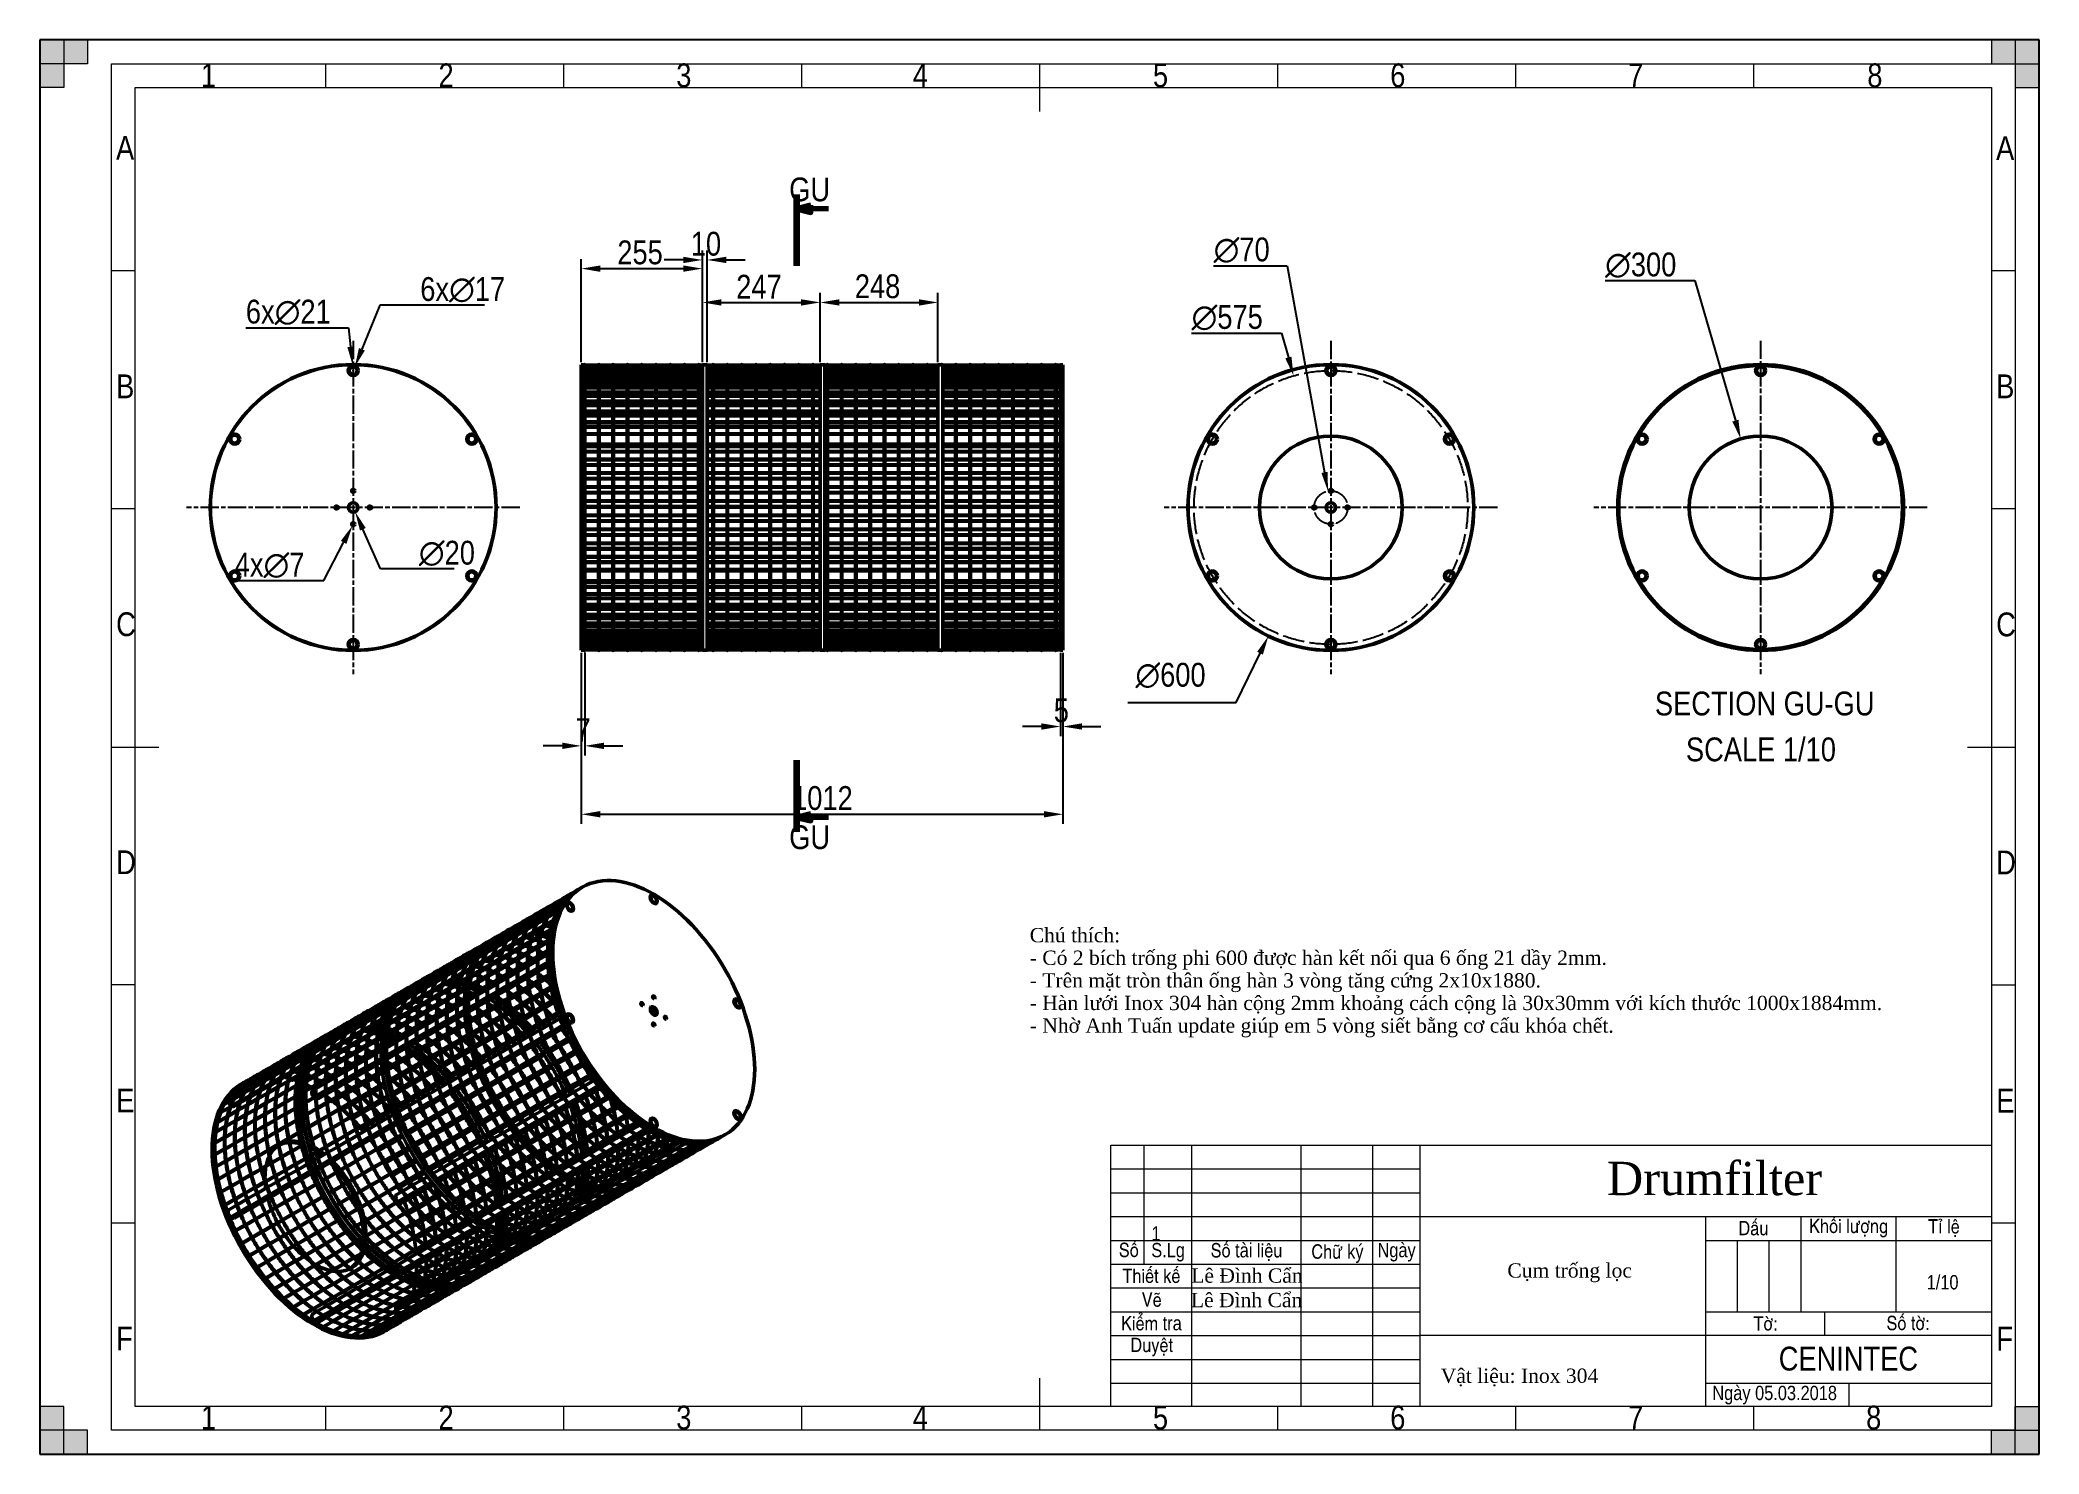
# Model space of a CAD drawing. Header units: millimetres. Extents: x 0 to 4200, y 0 to 2970.
import ezdxf

# ---------------------------------------------------------------- set-up
doc = ezdxf.new("R2010")
doc.units = ezdxf.units.MM
doc.header["$LTSCALE"] = 10
for name, pattern in [('CHAIN', [0.7087, 0.4724, -0.0591, 0.1181, -0.0591]), ('DASHED', [0.2067, 0.1654, -0.0413]), ('DOUBLE_DASH_CHAIN', [1.2403, 0.6614, -0.0827, 0.1654, -0.0827, 0.1654, -0.0827])]:
    doc.linetypes.add(name, pattern=pattern)
for name, color, linetype, lineweight in [('Border (ANSI)', 7, 'Continuous', 70), ('Center Mark (ANSI)', 7, 'Continuous', 25), ('Co ban', 7, 'Continuous', 50), ('Dimension (ANSI)', 7, 'Continuous', 25), ('Hatch (ANSI)', 7, 'Continuous', 18), ('Section Line (ANSI)', 7, 'DOUBLE_DASH_CHAIN', 70), ('Sketch Geometry (ANSI)', 7, 'Continuous', 25), ('Symbol (ANSI)', 7, 'Continuous', 25)]:
    doc.layers.add(name, color=color, linetype=linetype, lineweight=lineweight)
for name, color, linetype, lineweight, true_color in [('Khung ban ve', 5, 'Continuous', 15, 0x0000ff), ('Manh khung ten', 7, 'Continuous', 15, 0x994c4c), ('Net chu', 30, 'Continuous', 15, 0xff7f00), ('THIN', 5, 'Continuous', 15, 0x0000ff)]:
    doc.layers.add(name, color=color, linetype=linetype, lineweight=lineweight, true_color=true_color)
doc.styles.add('Do nham', font='')
doc.styles.add('Linh_50', font='')
doc.styles.add('Note Text (ANSI)', font='')
doc.styles.add('StandardAM_ANSI', font='')
doc.styles.get('Do nham').set_extended_font_data('VNI-Helve-Condense')
doc.styles.get('Linh_50').set_extended_font_data('VNI-Helve-Condense')
doc.styles.get('Note Text (ANSI)').set_extended_font_data('VNI-Helve-Condense')
doc.styles.get('StandardAM_ANSI').set_extended_font_data('VNI-Helve-Condense')
doc.dimstyles.new('Default - mm (ANSI)', dxfattribs={"dimscale": 10, "dimtxt": 5, "dimasz": 4, "dimexe": 2, "dimexo": 0.5, "dimgap": 0.8, "dimtad": 1, "dimtoh": 1, "dimdec": 0, "dimrnd": 1e-08, "dimzin": 4, "dimdsep": 46, "dimtxsty": 'StandardAM_ANSI', "dimcen": 0.09, "dimdle": 10, "dimclrd": 256, "dimclre": 256, "dimclrt": 256, "dimadec": 1, "dimazin": 1, "dimtfac": 0.61, "dimtofl": 0, "dimtmove": 0, "dimatfit": 3, "dimldrblk": 'DOT', "dimfxl": 1, "dimtolj": 1, "dimtzin": 4, "dimlwd": -1, "dimlwe": -1, "dimarcsym": 0})
pattern_1 = [(45, (0, 0), (-4.490128, 4.490128), [])]

msp = doc.modelspace()

# ---------------------------------------------------------------- texts
at = {"layer": 'Symbol (ANSI)'}
for s, insert, char_height, attachment_point, style in [('SECTION GU-GU', (3393.05, 1550.64), 50, 7, 'Do nham'), ('SCALE 1/10', (3458.17, 1454.27), 50, 7, 'Do nham'), ('{\\fVNI-Helve-Condense|b0|i0;1}', (2335.32, 478.26), 30, 1, 'Note Text (ANSI)')]:
    msp.add_mtext(s, dxfattribs=dict(at, insert=insert, char_height=char_height, attachment_point=attachment_point, style=style))
at = {"layer": 'Symbol (ANSI)', "char_height": 30, "attachment_point": 1, "style": 'Note Text (ANSI)'}
for s, insert, width, line_spacing_factor in [('{\\fTimes New Roman|b0|i0;\\H30.0000;Chú thích:\\P\\fTimes New Roman|b0|i0;\\H30.0000;- Có 2 bích trống phi 600 được hàn kết nối qua 6 ống 21 dầy 2mm.\\P\\fTimes New Roman|b0|i0;\\H30.0000;- Trên mặt tròn thân ống hàn 3 vòng tăng cứng 2x10x1880.\\P\\fTimes New Roman|b0|i0;\\H30.0000;- Hàn lưới Inox 304 hàn cộng 2mm khoảng cách cộng là 30x30mm với kích thước 1000x1884mm.\\P\\fTimes New Roman|b0|i0;\\H30.0000;- Nhờ Anh Tuấn update giúp em 5 vòng siết bằng cơ cấu khóa chết.}', (2079.45, 1104.82), 1791.7158, 0.948986), ('{\\fVNI-Helve-Condense|b0|i0;1/10\\P}', (3963.96, 375.72), 71.9893, 0.25)]:
    msp.add_mtext(s, dxfattribs=dict(at, insert=insert, width=width, line_spacing_factor=line_spacing_factor))
for s, insert, width in [('{\\fTimes New Roman|b0|i0;\\H30.0000;Cụm trống lọc}', (3082.97, 400.54), 261.8873), ('{\\fTimes New Roman|b0|i0;\\H30.0000;Vật liệu: Inox 304}', (2942.96, 179.41), 331.1275)]:
    msp.add_mtext(s, dxfattribs=dict(at, insert=insert, width=width))

# ---------------------------------------------------------------- blocks, each defined once
blk = doc.blocks.new('Borders A3_Thuong')
at = {"layer": 'THIN'}
for points in [[(0, 297), (10, 297), (10, 292), (0, 292)], [(5, 297), (5, 287), (0, 287), (0, 297)], [(420, 292), (420, 297), (410, 297), (410, 292)], [(420, 297), (415, 297), (415, 287), (420, 287)], [(0, 0), (5, 0), (5, 10), (0, 10)], [(415, 0), (415, 10), (420, 10), (420, 0)], [(0, 5), (0, 0), (10, 0), (10, 5)], [(420, 0), (410, 0), (410, 5), (420, 5)]]:
    blk.add_hatch(color=256, dxfattribs=at).paths.add_polyline_path(points)
at = {"layer": 'Khung ban ve'}
for p, q in [((210, 292), (210, 282)), ((20, 287), (410, 287)), ((20, 10), (20, 287)), ((410, 287), (410, 10)), ((15, 148.5), (25, 148.5)), ((405, 148.5), (415, 148.5)), ((225, 64.88), (410.02, 64.88)), ((225, 9.88), (225, 64.88)), ((232, 39.88), (232, 64.88)), ((242, 9.88), (242, 64.88)), ((265, 9.88), (265, 64.88)), ((280, 9.88), (280, 64.88)), ((290, 9.88), (290, 64.88)), ((410, 59.88), (410.02, 59.88)), ((410, 54.88), (410.02, 54.88)), ((225, 49.88), (410.02, 49.88)), ((350, 9.88), (350, 49.88)), ((370, 29.88), (370, 49.88)), ((390, 29.88), (390, 49.88)), ((225, 44.88), (290, 44.88)), ((350, 44.88), (410.02, 44.88)), ((225, 39.88), (290, 39.88)), ((410, 39.88), (410.02, 39.88)), ((410, 34.88), (410.02, 34.88)), ((350, 29.88), (410.02, 29.88)), ((375, 24.88), (375, 29.88)), ((410, 24.88), (290, 24.88)), ((410, 19.88), (410.02, 19.88)), ((210, 15.93), (210, 5)), ((410, 10), (20, 10))]:
    blk.add_line(p, q, dxfattribs=at)
at = {"layer": 'Manh khung ten', "lineweight": 25}
for p, q in [((420, 297), (0, 297)), ((0, 297), (0, 0)), ((420, 0), (420, 297)), ((0, 0), (420, 0))]:
    blk.add_line(p, q, dxfattribs=at)
at = {"layer": 'Manh khung ten'}
for p, q in [((0, 297), (420, 297)), ((0, 0), (0, 297)), ((420, 297), (420, 0)), ((15, 292), (415, 292)), ((15, 5), (15, 292)), ((60, 292), (60, 287)), ((110, 292), (110, 287)), ((260, 292), (260, 287)), ((310, 292), (310, 287)), ((360, 292), (360, 287)), ((415, 292), (415, 5)), ((19.97, 248.54), (14.98, 248.54)), ((414.97, 248.54), (409.98, 248.54)), ((19.98, 198.5), (15, 198.5)), ((414.98, 198.5), (410, 198.5)), ((19.98, 98.54), (15, 98.54)), ((414.98, 98.5), (410, 98.5)), ((225, 59.88), (290, 59.88)), ((225, 54.88), (290, 54.88)), ((20, 48.5), (15.02, 48.5)), ((415, 48.46), (410.02, 48.46)), ((356.67, 29.88), (356.67, 44.88)), ((363.33, 29.88), (363.33, 44.88)), ((225, 34.88), (290, 34.88)), ((225, 29.88), (290, 29.88)), ((225, 24.88), (290, 24.88)), ((225, 19.88), (290, 19.88)), ((225, 14.88), (290, 14.88)), ((350, 14.88), (410.02, 14.88)), ((380.01, 14.88), (380.01, 10)), ((60, 10), (60, 5)), ((110, 10), (110, 5)), ((160, 10), (160, 5)), ((260, 10), (260, 5)), ((310, 10), (310, 5)), ((360, 10), (360, 5)), ((415, 5), (15, 5)), ((420, 0), (0, 0))]:
    blk.add_line(p, q, dxfattribs=at)
at = {"layer": 'Net chu'}
blk.add_line((160, 292), (160, 287), dxfattribs=at)
at = {"layer": 'THIN'}
for p, q in [((0, 292), (0, 297)), ((0, 297), (10, 297)), ((0, 297), (5, 297)), ((0, 287), (0, 297)), ((5, 297), (5, 287)), ((10, 297), (10, 292)), ((420, 297), (410, 297)), ((410, 297), (410, 292)), ((420, 297), (415, 297)), ((415, 297), (415, 287)), ((420, 292), (420, 297)), ((420, 287), (420, 297)), ((10, 292), (0, 292)), ((410, 292), (420, 292)), ((5, 287), (0, 287)), ((415, 287), (420, 287)), ((5, 10), (0, 10)), ((0, 10), (0, 0)), ((5, 0), (5, 10)), ((415, 0), (415, 10)), ((415, 10), (420, 10)), ((420, 10), (420, 0)), ((0, 5), (0, 0)), ((10, 5), (0, 5)), ((10, 0), (10, 5)), ((410, 0), (410, 5)), ((410, 5), (420, 5)), ((420, 5), (420, 0)), ((0, 0), (10, 0)), ((0, 0), (5, 0)), ((420, 0), (410, 0)), ((420, 0), (415, 0))]:
    blk.add_line(p, q, dxfattribs=at)
at = {"layer": 'Border (ANSI)', "style": 'Note Text (ANSI)'}
for s, insert, char_height, width, attachment_point in [('\\fTimes New Roman|b0|i0;\\H7.0000;Drumfilter', (351.81, 57.82), 7, 59.8872, 5), ('Daáu', (360, 47.42), 3, 19.9371, 5), ('Khoái löôïng', (379.99, 47.45), 3, 19.9371, 5), ('Tæ leä', (400.02, 47.45), 3, 19.9948, 5), ('Soá', (228.76, 42.83), 3, 7.075, 5), ('S.Lg', (237.02, 42.38), 3, 10.0576, 5), ('Soá taøi lieäu', (253.49, 42.42), 3, 22.8599, 5), ('Chöõ kyù', (272.6, 42.08), 3, 15.0245, 5), ('Ngaøy', (285.03, 42.38), 3, 10.0163, 5), ('Thieát keá', (233.51, 37.41), 3, 16.9679, 5), ('\\fTimes New Roman|b0|i0;\\H3.0000;Lê Đình Cẩn', (253.58, 37.46), 3, 23.4118, 5), ('Veõ', (233.58, 32.4), 3, 17.0139, 5), ('\\fTimes New Roman|b0|i0;\\H3.0000;Lê Đình Cẩn', (253.51, 32.32), 3, 23.4118, 5), ('Kieåm tra', (233.51, 27.45), 3, 16.9779, 5), ('Soá tôø:', (392.49, 27.48), 3, 34.8305, 5), ('Tôø:', (362.55, 27.41), 3, 24.9188, 5), ('Duyeät', (233.58, 22.47), 3, 16.9779, 5), ('\\fVNI-Helve-Condense|b0|i0;\\H5.0000;CENINTEC', (379.95, 20), 5, 59.8872, 5), ('\\fVNI-Helve-Condense|b0|i0;Ngaøy 05.03.2018', (351.37, 12.37), 3, 30.0083, 4)]:
    blk.add_mtext(s, dxfattribs=dict(at, insert=insert, char_height=char_height, width=width, attachment_point=attachment_point))
at = {"layer": 'Net chu', "style": 'Linh_50'}
for s, p in [('1', (33.81, 287.08)), ('2', (83.73, 287.08)), ('3', (133.68, 287.08)), ('4', (183.38, 287.08)), ('5', (233.84, 287.08)), ('6', (283.69, 287.08)), ('7', (333.67, 287.08)), ('8', (383.92, 287.08)), ('A', (15.98, 271.83)), ('A', (410.98, 271.79)), ('B', (16, 221.75)), ('B', (411, 221.75)), ('C', (16, 171.79)), ('C', (411, 171.75)), ('D', (16, 121.79)), ('D', (411, 121.75)), ('E', (16.02, 71.75)), ('E', (411.02, 71.72)), ('F', (16.02, 21.75)), ('F', (411.02, 21.72)), ('1', (33.81, 5.16)), ('2', (83.73, 5.16)), ('3', (133.68, 5.16)), ('4', (183.38, 5.16)), ('5', (233.84, 5.16)), ('6', (283.69, 5.16)), ('7', (333.67, 5.16)), ('8', (383.67, 5.16))]:
    blk.add_text(s, height=5, dxfattribs=at).set_placement(p)
blk = doc.blocks.new('2dTransSection0')
at = {"layer": 'Section Line (ANSI)', "linetype": 'Continuous', "lineweight": 140}
for p, q in [((158.98, 264.54), (158.98, 249.54)), ((158.98, 145.71), (158.98, 130.71))]:
    blk.add_line(p, q, dxfattribs=at)
at = {"layer": 'Section Line (ANSI)', "linetype": 'Continuous'}
for p, q in [((161.98, 262.29), (158.98, 261.54)), ((161.98, 261.54), (158.98, 261.54)), ((158.98, 261.54), (161.98, 260.79)), ((161.98, 260.79), (161.98, 262.29)), ((165.69, 261.54), (161.98, 261.54)), ((161.98, 134.46), (158.98, 133.71)), ((161.98, 132.96), (161.98, 134.46)), ((161.98, 133.71), (158.98, 133.71)), ((158.98, 133.71), (161.98, 132.96)), ((165.69, 133.71), (161.98, 133.71))]:
    blk.add_line(p, q, dxfattribs=at)
at = {"layer": 'Section Line (ANSI)', "linetype": 'Continuous', "flags": 128}
for points in [[(161.98, 262.29), (158.98, 261.54), (161.98, 260.79), (161.98, 262.29)], [(161.98, 134.46), (158.98, 133.71), (161.98, 132.96), (161.98, 134.46)]]:
    blk.add_lwpolyline(points, dxfattribs=at)
at = {"layer": 'Section Line (ANSI)'}
for points in [[(161.98, 262.29), (158.98, 261.54), (161.98, 260.79), (161.98, 262.29)], [(161.98, 134.46), (158.98, 133.71), (161.98, 132.96), (161.98, 134.46)]]:
    blk.add_solid(points, dxfattribs=at)
at = {"layer": 'Section Line (ANSI)', "char_height": 5, "attachment_point": 7, "style": 'Do nham'}
for insert in [(157.41, 263.04), (157.41, 126.98)]:
    blk.add_mtext('GU', dxfattribs=dict(at, insert=insert))
blk = doc.blocks.new('*D6')
at = {"layer": 'Defpoints', "color": 0, "transparency": 16777216}
for p in [(1137.2, 1688), (2149.2, 1688), (2149.2, 1343.7)]:
    blk.add_point(p, dxfattribs=at)
at = {"layer": 'Dimension (ANSI)', "transparency": 16777216}
for p, q in [((1137.2, 1683), (1137.2, 1323.7)), ((2149.2, 1683), (2149.2, 1323.7)), ((1177.2, 1343.7), (2109.2, 1343.7))]:
    blk.add_line(p, q, dxfattribs=at)
for points in [[(1177.2, 1350.4), (1177.2, 1337), (1137.2, 1343.7)], [(2109.2, 1350.4), (2109.2, 1337), (2149.2, 1343.7)]]:
    blk.add_solid(points, dxfattribs=at)
at = {"layer": 'Dimension (ANSI)', "color": 150, "true_color": 0x0080ff, "transparency": 16777216, "insert": (1580.2, 1402.8), "char_height": 50, "attachment_point": 1, "style": 'StandardAM_ANSI'}
blk.add_mtext('\\A1;1012', dxfattribs=at)
blk = doc.blocks.new('_Dot')
at = {"color": 0, "linetype": 'ByBlock', "lineweight": -2}
blk.add_line((-0.5, 0), (-1, 0), dxfattribs=at)
at = {"color": 0, "linetype": 'ByBlock', "const_width": 0.5}
blk.add_lwpolyline([(-0.25, 0, 1), (0.25, 0, 1)], format="xyb", close=True, dxfattribs=at)
blk = doc.blocks.new('*D7')
at = {"layer": 'Defpoints', "color": 0, "transparency": 16777216}
for p in [(1137.2, 1688), (1144.7, 1688.3), (1144.7, 1487.4)]:
    blk.add_point(p, dxfattribs=at)
at = {"layer": 'Dimension (ANSI)', "transparency": 16777216}
for p, q in [((1137.2, 1683), (1137.2, 1467.4)), ((1144.7, 1683.3), (1144.7, 1467.4)), ((1097.2, 1487.4), (1057.2, 1487.4)), ((1184.7, 1487.4), (1224.7, 1487.4))]:
    blk.add_line(p, q, dxfattribs=at)
for points in [[(1097.2, 1494.1), (1097.2, 1480.7), (1137.2, 1487.4)], [(1184.7, 1494.1), (1184.7, 1480.7), (1144.7, 1487.4)]]:
    blk.add_solid(points, dxfattribs=at)
at = {"layer": 'Dimension (ANSI)', "color": 150, "true_color": 0x0080ff, "transparency": 16777216, "insert": (1109.1, 1545.4), "char_height": 50, "attachment_point": 1, "style": 'StandardAM_ANSI'}
blk.add_mtext('\\A1; \\fVNI-Helve-Condense|b0|i0;\\H50.0000;7', dxfattribs=at)
blk = doc.blocks.new('*D8')
at = {"layer": 'Defpoints', "color": 0, "transparency": 16777216}
for p in [(2144.2, 1688), (2149.2, 1688), (2149.2, 1528)]:
    blk.add_point(p, dxfattribs=at)
at = {"layer": 'Dimension (ANSI)', "transparency": 16777216}
for p, q in [((2144.2, 1683), (2144.2, 1508)), ((2149.2, 1683), (2149.2, 1508)), ((2104.2, 1528), (2064.2, 1528)), ((2189.2, 1528), (2229.2, 1528))]:
    blk.add_line(p, q, dxfattribs=at)
for points in [[(2104.2, 1534.7), (2104.2, 1521.4), (2144.2, 1528)], [(2189.2, 1534.7), (2189.2, 1521.4), (2149.2, 1528)]]:
    blk.add_solid(points, dxfattribs=at)
at = {"layer": 'Dimension (ANSI)', "color": 150, "true_color": 0x0080ff, "transparency": 16777216, "insert": (2130, 1587.1), "char_height": 50, "attachment_point": 1, "style": 'StandardAM_ANSI'}
blk.add_mtext('\\A1;5', dxfattribs=at)
blk = doc.blocks.new('*D9')
at = {"layer": 'Defpoints', "color": 0, "transparency": 16777216}
for p in [(1391.7, 2489.8), (1137.2, 2288), (1391.7, 2288)]:
    blk.add_point(p, dxfattribs=at)
at = {"layer": 'Dimension (ANSI)', "transparency": 16777216}
for p, q in [((1137.2, 2293), (1137.2, 2509.8)), ((1177.2, 2489.8), (1351.7, 2489.8)), ((1391.7, 2293), (1391.7, 2509.8))]:
    blk.add_line(p, q, dxfattribs=at)
for points in [[(1177.2, 2496.5), (1177.2, 2483.1), (1137.2, 2489.8)], [(1351.7, 2496.5), (1351.7, 2483.1), (1391.7, 2489.8)]]:
    blk.add_solid(points, dxfattribs=at)
at = {"layer": 'Dimension (ANSI)', "color": 150, "true_color": 0x0080ff, "transparency": 16777216, "insert": (1213, 2548.9), "char_height": 50, "attachment_point": 1, "style": 'StandardAM_ANSI'}
blk.add_mtext('\\A1;255', dxfattribs=at)
blk = doc.blocks.new('*D10')
at = {"layer": 'Defpoints', "color": 0, "transparency": 16777216}
for p in [(1401.7, 2508), (1391.7, 2288), (1401.7, 2288)]:
    blk.add_point(p, dxfattribs=at)
at = {"layer": 'Dimension (ANSI)', "transparency": 16777216}
for p, q in [((1391.7, 2293), (1391.7, 2528)), ((1401.7, 2293), (1401.7, 2528)), ((1351.7, 2508), (1311.7, 2508)), ((1441.7, 2508), (1481.7, 2508))]:
    blk.add_line(p, q, dxfattribs=at)
for points in [[(1351.7, 2514.7), (1351.7, 2501.4), (1391.7, 2508)], [(1441.7, 2514.7), (1441.7, 2501.4), (1401.7, 2508)]]:
    blk.add_solid(points, dxfattribs=at)
at = {"layer": 'Dimension (ANSI)', "color": 150, "true_color": 0x0080ff, "transparency": 16777216, "insert": (1367.4, 2567.1), "char_height": 50, "attachment_point": 1, "style": 'StandardAM_ANSI'}
blk.add_mtext('\\A1;10', dxfattribs=at)
blk = doc.blocks.new('*D11')
at = {"layer": 'Defpoints', "color": 0, "transparency": 16777216}
for p in [(1639.2, 2418.8), (1391.7, 2288), (1639.2, 2288)]:
    blk.add_point(p, dxfattribs=at)
at = {"layer": 'Dimension (ANSI)', "transparency": 16777216}
for p, q in [((1391.7, 2293), (1391.7, 2438.8)), ((1639.2, 2293), (1639.2, 2438.8)), ((1431.7, 2418.8), (1599.2, 2418.8))]:
    blk.add_line(p, q, dxfattribs=at)
for points in [[(1431.7, 2425.4), (1431.7, 2412.1), (1391.7, 2418.8)], [(1599.2, 2425.4), (1599.2, 2412.1), (1639.2, 2418.8)]]:
    blk.add_solid(points, dxfattribs=at)
at = {"layer": 'Dimension (ANSI)', "color": 150, "true_color": 0x0080ff, "transparency": 16777216, "insert": (1462.8, 2476.8), "char_height": 50, "attachment_point": 1, "style": 'StandardAM_ANSI'}
blk.add_mtext('\\A1;247', dxfattribs=at)
blk = doc.blocks.new('*D12')
at = {"layer": 'Defpoints', "color": 0, "transparency": 16777216}
for p in [(1886.7, 2418.7), (1639.2, 2288), (1886.7, 2288)]:
    blk.add_point(p, dxfattribs=at)
at = {"layer": 'Dimension (ANSI)', "transparency": 16777216}
for p, q in [((1639.2, 2293), (1639.2, 2438.7)), ((1886.7, 2293), (1886.7, 2438.7)), ((1679.2, 2418.7), (1846.7, 2418.7))]:
    blk.add_line(p, q, dxfattribs=at)
for points in [[(1679.2, 2425.4), (1679.2, 2412.1), (1639.2, 2418.7)], [(1846.7, 2425.4), (1846.7, 2412.1), (1886.7, 2418.7)]]:
    blk.add_solid(points, dxfattribs=at)
at = {"layer": 'Dimension (ANSI)', "color": 150, "true_color": 0x0080ff, "transparency": 16777216, "insert": (1712, 2477.8), "char_height": 50, "attachment_point": 1, "style": 'StandardAM_ANSI'}
blk.add_mtext('\\A1;248', dxfattribs=at)
blk = doc.blocks.new('*D13')
at = {"layer": 'Defpoints', "color": 0, "transparency": 16777216}
for p in [(2633.8, 2264.6), (2790.6, 1711.4)]:
    blk.add_point(p, dxfattribs=at)
at = {"layer": 'Dimension (ANSI)', "transparency": 16777216}
for p, q in [((2419.5, 2354.1), (2608.5, 2354.1)), ((2608.5, 2354.1), (2622.9, 2303.1)), ((2711.3, 1988), (2713.1, 1988)), ((2712.2, 1987.1), (2712.2, 1988.9))]:
    blk.add_line(p, q, dxfattribs=at)
blk.add_solid([(2629.3, 2305), (2616.5, 2301.3), (2633.8, 2264.6)], dxfattribs=at)
at = {"layer": 'Dimension (ANSI)', "color": 150, "true_color": 0x0080ff, "transparency": 16777216, "insert": (2419.5, 2413.2), "char_height": 50, "attachment_point": 1, "style": 'StandardAM_ANSI'}
blk.add_mtext('\\A1;∅575', dxfattribs=at)
blk = doc.blocks.new('*D14')
at = {"layer": 'Defpoints', "color": 0, "transparency": 16777216}
for p in [(2706, 2022.5), (2718.4, 1953.6)]:
    blk.add_point(p, dxfattribs=at)
at = {"layer": 'Dimension (ANSI)', "transparency": 16777216}
for p, q in [((2465.8, 2495.9), (2620.5, 2495.9)), ((2620.5, 2495.9), (2698.9, 2061.8)), ((2711.3, 1988), (2713.1, 1988)), ((2712.2, 1987.1), (2712.2, 1988.9))]:
    blk.add_line(p, q, dxfattribs=at)
blk.add_solid([(2705.5, 2063), (2692.3, 2060.7), (2706, 2022.5)], dxfattribs=at)
at = {"layer": 'Dimension (ANSI)', "color": 150, "true_color": 0x0080ff, "transparency": 16777216, "insert": (2465.8, 2555), "char_height": 50, "attachment_point": 1, "style": 'StandardAM_ANSI'}
blk.add_mtext('\\A1;∅70', dxfattribs=at)
blk = doc.blocks.new('*D15')
at = {"layer": 'Defpoints', "color": 0, "transparency": 16777216}
for p in [(654.1, 1997.2), (662.2, 1978.9)]:
    blk.add_point(p, dxfattribs=at)
at = {"layer": 'Dimension (ANSI)', "transparency": 16777216}
for p, q in [((657.2, 1988), (659, 1988)), ((658.1, 1987.1), (658.1, 1988.9)), ((715.3, 1859.1), (678.4, 1942.3)), ((870, 1859.1), (715.3, 1859.1))]:
    blk.add_line(p, q, dxfattribs=at)
blk.add_solid([(684.5, 1945), (672.3, 1939.6), (662.2, 1978.9)], dxfattribs=at)
at = {"layer": 'Dimension (ANSI)', "color": 150, "true_color": 0x0080ff, "transparency": 16777216, "insert": (796, 1918.1), "char_height": 50, "attachment_point": 1, "style": 'StandardAM_ANSI'}
blk.add_mtext('\\A1;∅20', dxfattribs=at)
blk = doc.blocks.new('*D16')
at = {"layer": 'Defpoints', "color": 0, "transparency": 16777216}
for p in [(656.6, 1950.1), (659.7, 1956)]:
    blk.add_point(p, dxfattribs=at)
at = {"layer": 'Dimension (ANSI)', "transparency": 16777216}
for p, q in [((657.2, 1953), (659, 1953)), ((658.1, 1952.1), (658.1, 1953.9)), ((596.2, 1835), (638, 1914.7)), ((409.2, 1835), (596.2, 1835))]:
    blk.add_line(p, q, dxfattribs=at)
blk.add_solid([(632.1, 1917.8), (643.9, 1911.6), (656.6, 1950.1)], dxfattribs=at)
at = {"layer": 'Dimension (ANSI)', "color": 150, "true_color": 0x0080ff, "transparency": 16777216, "insert": (409.2, 1893), "char_height": 50, "attachment_point": 1, "style": 'StandardAM_ANSI'}
blk.add_mtext('\\A1;\\fVNI-Helve-Condense|b0|i0;\\H50.0000;4x∅7', dxfattribs=at)
blk = doc.blocks.new('*D17')
at = {"layer": 'Defpoints', "color": 0, "transparency": 16777216}
for p in [(657, 2286), (659.3, 2265.1)]:
    blk.add_point(p, dxfattribs=at)
at = {"layer": 'Dimension (ANSI)', "transparency": 16777216}
for p, q in [((432.6, 2365.5), (648, 2365.5)), ((648, 2365.5), (652.5, 2325.7)), ((657.2, 2275.5), (659, 2275.5)), ((658.1, 2274.6), (658.1, 2276.4))]:
    blk.add_line(p, q, dxfattribs=at)
blk.add_solid([(659.1, 2326.5), (645.9, 2325), (657, 2286)], dxfattribs=at)
at = {"layer": 'Dimension (ANSI)', "color": 150, "true_color": 0x0080ff, "transparency": 16777216, "insert": (432.6, 2424.5), "char_height": 50, "attachment_point": 1, "style": 'StandardAM_ANSI'}
blk.add_mtext('\\A1;\\fVNI-Helve-Condense|b0|i0;\\H50.0000;6x∅21', dxfattribs=at)
blk = doc.blocks.new('*D18')
at = {"layer": 'Defpoints', "color": 0, "transparency": 16777216}
for p in [(661.3, 2283.4), (654.9, 2267.7)]:
    blk.add_point(p, dxfattribs=at)
at = {"layer": 'Dimension (ANSI)', "transparency": 16777216}
for p, q in [((713.9, 2412.8), (676.4, 2320.5)), ((933.8, 2412.8), (713.9, 2412.8)), ((657.2, 2275.5), (659, 2275.5)), ((658.1, 2274.6), (658.1, 2276.4))]:
    blk.add_line(p, q, dxfattribs=at)
blk.add_solid([(670.2, 2323), (682.6, 2318), (661.3, 2283.4)], dxfattribs=at)
at = {"layer": 'Dimension (ANSI)', "color": 150, "true_color": 0x0080ff, "transparency": 16777216, "insert": (799, 2471.9), "char_height": 50, "attachment_point": 1, "style": 'StandardAM_ANSI'}
blk.add_mtext('\\A1;\\fVNI-Helve-Condense|b0|i0;\\H50.0000;6x∅17', dxfattribs=at)
blk = doc.blocks.new('*D19')
at = {"layer": 'Defpoints', "color": 0, "transparency": 16777216}
for p in [(2843.5, 2258.1), (2580.9, 1718)]:
    blk.add_point(p, dxfattribs=at)
at = {"layer": 'Dimension (ANSI)', "transparency": 16777216}
for p, q in [((2711.3, 1988), (2713.1, 1988)), ((2712.2, 1987.1), (2712.2, 1988.9)), ((2513, 1578.4), (2563.4, 1682.1)), ((2285.7, 1578.4), (2513, 1578.4))]:
    blk.add_line(p, q, dxfattribs=at)
blk.add_solid([(2557.4, 1685), (2569.4, 1679.1), (2580.9, 1718)], dxfattribs=at)
at = {"layer": 'Dimension (ANSI)', "color": 150, "true_color": 0x0080ff, "transparency": 16777216, "insert": (2285.7, 1661.7), "char_height": 50, "attachment_point": 1, "style": 'StandardAM_ANSI'}
blk.add_mtext('\\A1; \\fAIGDT|b0|i0;\\H50.0000;n\\fVNI-Helve-Condense|b0|i0;\\H50.0000;600\\P', dxfattribs=at)
blk = doc.blocks.new('*D20')
at = {"layer": 'Defpoints', "color": 0, "transparency": 16777216}
for p in [(3573.2, 2132.1), (3656.9, 1844)]:
    blk.add_point(p, dxfattribs=at)
at = {"layer": 'Dimension (ANSI)', "transparency": 16777216}
for p, q in [((3288.3, 2464.5), (3476.7, 2464.5)), ((3476.7, 2464.5), (3562.1, 2170.5)), ((3614.2, 1988), (3616, 1988)), ((3615.1, 1987.1), (3615.1, 1988.9))]:
    blk.add_line(p, q, dxfattribs=at)
blk.add_solid([(3568.5, 2172.4), (3555.7, 2168.6), (3573.2, 2132.1)], dxfattribs=at)
at = {"layer": 'Dimension (ANSI)', "color": 150, "true_color": 0x0080ff, "transparency": 16777216, "insert": (3288.3, 2523.5), "char_height": 50, "attachment_point": 1, "style": 'StandardAM_ANSI'}
blk.add_mtext('\\A1;∅300', dxfattribs=at)

# ---------------------------------------------------------------- dimensions: what is measured, and where the dimension line sits
at = {"layer": 'Dimension (ANSI)'}
dim = msp.add_linear_dim(base=(1401.74, 2508.04), p1=(1391.74, 2288.04), p2=(1401.74, 2288.04), angle=180, dimstyle='Default - mm (ANSI)', override={"dimgap": 0.8, "dimtoh": 0, "dimdec": 0, "dimtol": 0, "dimlim": 0, "dimtp": 0, "dimtm": 0, "dimtdec": 2, "dimatfit": 1}, dxfattribs=at)
dim.commit()
dim.dimension.update_dxf_attribs({"geometry": '*D10', "text_midpoint": (1396.74, 2508.04), "dimtype": 160})
for base, p1, p2, picture, middle in [((1391.73889271, 2489.81398579), (1137.23889271, 2288.04298333), (1391.73889271, 2288.04298333), '*D9', (1264.48889271, 2489.81398579)), ((1886.73889271, 2418.72432605), (1639.23889271, 2288.04298333), (1886.73889271, 2288.04298333), '*D12', (1762.98889271, 2418.72432605)), ((1639.23889271, 2418.7502753), (1391.73889271, 2288.04298333), (1639.23889271, 2288.04298333), '*D11', (1515.48889271, 2418.7502753)), ((2149.24, 1343.69), (1137.24, 1688.04), (2149.24, 1688.04), '*D6', (1643.24, 1343.69)), ((2149.24, 1528.04), (2144.24, 1688.04), (2149.24, 1688.04), '*D8', (2146.74, 1528.04))]:
    dim = msp.add_linear_dim(base=base, p1=p1, p2=p2, dimstyle='Default - mm (ANSI)', override={"dimgap": 0.8, "dimtoh": 0, "dimdec": 0, "dimtol": 0, "dimlim": 0, "dimtp": 0, "dimtm": 0, "dimtdec": 2, "dimatfit": 1}, dxfattribs=at)
    dim.commit()
    dim.dimension.update_dxf_attribs({"geometry": picture, "text_midpoint": middle, "dimtype": 160})
for p1, p2, picture, middle in [((2718.44, 1953.6), (2706, 2022.49), '*D14', (2502.79, 2495.9)), ((3656.91, 1843.99), (3573.25, 2132.09), '*D20', (3342.13, 2464.48)), ((2790.61, 1711.44), (2633.83, 2264.65), '*D13', (2473.87, 2354.15)), ((654.09, 1997.19), (662.2, 1978.9), '*D15', (833.03, 1859.07))]:
    dim = msp.add_diameter_dim_2p(p1=p1, p2=p2, dimstyle='Default - mm (ANSI)', override={"dimgap": 0.8, "dimtih": 1, "dimdec": 0, "dimlfac": 1, "dimtol": 0, "dimlim": 0, "dimtp": 0, "dimtm": 0, "dimtdec": 2}, dxfattribs=at)
    dim.commit()
    dim.dimension.update_dxf_attribs({"geometry": picture, "text_midpoint": middle, "dimtype": 163})
for p1, p2, text, override, picture, middle in [((654.95, 2267.67), (661.34, 2283.42), '\\fVNI-Helve-Condense|b0|i0;\\H50.0000;6x<>', {"dimgap": 0.8, "dimtih": 1, "dimdec": 0, "dimlfac": 1, "dimtol": 0, "dimlim": 0, "dimtp": 0, "dimtm": 0, "dimtdec": 2}, '*D18', (866.42, 2412.79)), ((659.32, 2265.11), (656.97, 2285.98), '\\fVNI-Helve-Condense|b0|i0;\\H50.0000;6x<>', {"dimgap": 0.8, "dimtih": 1, "dimdec": 0, "dimlfac": 1, "dimtol": 0, "dimlim": 0, "dimtp": 0, "dimtm": 0, "dimtdec": 2}, '*D17', (495.46, 2365.47)), ((2843.54, 2258.05), (2580.91, 1718.03), ' \\fAIGDT|b0|i0;\\H50.0000;n\\fVNI-Helve-Condense|b0|i0;\\H50.0000;600\\P', {"dimgap": 0.8, "dimtih": 1, "dimdec": 0, "dimlfac": 1, "dimtol": 0, "dimlim": 0, "dimtp": 0, "dimtm": 0, "dimtdec": 2, "dimtvp": -0.25}, '*D19', (2378.42, 1578.43)), ((659.7, 1956.01), (656.59, 1950.08), '\\fVNI-Helve-Condense|b0|i0;\\H50.0000;4x<>', {"dimgap": 0.8, "dimtih": 1, "dimdec": 0, "dimlfac": 1, "dimtol": 0, "dimlim": 0, "dimtp": 0, "dimtm": 0, "dimtdec": 2}, '*D16', (460.5, 1834.97))]:
    dim = msp.add_diameter_dim_2p(p1=p1, p2=p2, text=text, dimstyle='Default - mm (ANSI)', override=override, dxfattribs=at)
    dim.commit()
    dim.dimension.update_dxf_attribs({"geometry": picture, "text_midpoint": middle, "dimtype": 163})
dim = msp.add_linear_dim(base=(1144.74, 1487.39), p1=(1137.24, 1688.04), p2=(1144.74, 1688.29), text=' \\fVNI-Helve-Condense|b0|i0;\\H50.0000;7', dimstyle='Default - mm (ANSI)', override={"dimgap": 0.8, "dimtoh": 0, "dimdec": 0, "dimtol": 0, "dimlim": 0, "dimtp": 0, "dimtm": 0, "dimtdec": 2, "dimatfit": 1}, dxfattribs=at)
dim.commit()
dim.dimension.update_dxf_attribs({"geometry": '*D7', "text_midpoint": (1140.99, 1487.39), "dimtype": 160})

# ---------------------------------------------------------------- hatches: boundary and pattern name
at = {"layer": 'Hatch (ANSI)'}
h = msp.add_hatch(dxfattribs=at)
h.set_pattern_fill('ANSI31', color=256, scale=50.8, style=0)
h.set_pattern_definition(pattern_1)
edge = h.paths.add_edge_path()
edge.add_ellipse((3912.48, 1959.72), major_axis=(-0.5, -0.002), ratio=1, start_angle=0, end_angle=360)
edge = h.paths.add_edge_path()
edge.add_ellipse((3908.18, 1930.24), major_axis=(-0.5, -0.002), ratio=1, start_angle=0, end_angle=360)
edge = h.paths.add_edge_path()
edge.add_ellipse((3900.97, 1901.35), major_axis=(-0.5, -0.002), ratio=1, start_angle=0, end_angle=360)
edge = h.paths.add_edge_path()
edge.add_ellipse((3890.92, 1873.31), major_axis=(-0.5, -0.002), ratio=1, start_angle=0, end_angle=360)
edge = h.paths.add_edge_path()
edge.add_ellipse((3878.12, 1846.42), major_axis=(-0.5, -0.002), ratio=1, start_angle=0, end_angle=360)
edge = h.paths.add_edge_path()
edge.add_ellipse((3862.72, 1820.93), major_axis=(-0.5, -0.002), ratio=1, start_angle=0, end_angle=360)
edge = h.paths.add_edge_path()
edge.add_ellipse((3844.85, 1797.1), major_axis=(-0.5, -0.002), ratio=1, start_angle=0, end_angle=360)
edge = h.paths.add_edge_path()
edge.add_ellipse((3824.69, 1775.18), major_axis=(-0.5, -0.002), ratio=1, start_angle=0, end_angle=360)
edge = h.paths.add_edge_path()
edge.add_ellipse((3802.46, 1755.36), major_axis=(-0.5, -0.002), ratio=1, start_angle=0, end_angle=360)
edge = h.paths.add_edge_path()
edge.add_ellipse((3778.36, 1737.86), major_axis=(-0.5, -0.002), ratio=1, start_angle=0, end_angle=360)
edge = h.paths.add_edge_path()
edge.add_ellipse((3752.64, 1722.85), major_axis=(-0.5, -0.002), ratio=1, start_angle=0, end_angle=360)
edge = h.paths.add_edge_path()
edge.add_ellipse((3725.55, 1710.47), major_axis=(-0.5, -0.002), ratio=1, start_angle=0, end_angle=360)
edge = h.paths.add_edge_path()
edge.add_ellipse((3697.36, 1700.85), major_axis=(-0.5, -0.002), ratio=1, start_angle=0, end_angle=360)
edge = h.paths.add_edge_path()
edge.add_ellipse((3668.36, 1694.08), major_axis=(-0.5, -0.002), ratio=1, start_angle=0, end_angle=360)
edge = h.paths.add_edge_path()
edge.add_ellipse((3638.82, 1690.24), major_axis=(-0.5, -0.002), ratio=1, start_angle=0, end_angle=360)
edge = h.paths.add_edge_path()
edge.add_ellipse((3609.05, 1689.35), major_axis=(-0.5, -0.002), ratio=1, start_angle=0, end_angle=360)
edge = h.paths.add_edge_path()
edge.add_ellipse((3579.34, 1691.44), major_axis=(-0.5, -0.002), ratio=1, start_angle=0, end_angle=360)
edge = h.paths.add_edge_path()
edge.add_ellipse((3549.99, 1696.47), major_axis=(-0.5, -0.002), ratio=1, start_angle=0, end_angle=360)
edge = h.paths.add_edge_path()
edge.add_ellipse((3521.28, 1704.4), major_axis=(-0.5, -0.002), ratio=1, start_angle=0, end_angle=360)
edge = h.paths.add_edge_path()
edge.add_ellipse((3493.51, 1715.15), major_axis=(-0.5, -0.002), ratio=1, start_angle=0, end_angle=360)
edge = h.paths.add_edge_path()
edge.add_ellipse((3466.94, 1728.61), major_axis=(-0.5, -0.002), ratio=1, start_angle=0, end_angle=360)
edge = h.paths.add_edge_path()
edge.add_ellipse((3441.84, 1744.65), major_axis=(-0.5, -0.002), ratio=1, start_angle=0, end_angle=360)
edge = h.paths.add_edge_path()
edge.add_ellipse((3418.47, 1763.11), major_axis=(-0.5, -0.002), ratio=1, start_angle=0, end_angle=360)
edge = h.paths.add_edge_path()
edge.add_ellipse((3397.05, 1783.8), major_axis=(-0.5, -0.002), ratio=1, start_angle=0, end_angle=360)
edge = h.paths.add_edge_path()
edge.add_ellipse((3377.8, 1806.52), major_axis=(-0.5, -0.002), ratio=1, start_angle=0, end_angle=360)
edge = h.paths.add_edge_path()
edge.add_ellipse((3360.9, 1831.05), major_axis=(-0.5, -0.002), ratio=1, start_angle=0, end_angle=360)
edge = h.paths.add_edge_path()
edge.add_ellipse((3346.53, 1857.14), major_axis=(-0.5, -0.002), ratio=1, start_angle=0, end_angle=360)
edge = h.paths.add_edge_path()
edge.add_ellipse((3334.83, 1884.53), major_axis=(-0.5, -0.002), ratio=1, start_angle=0, end_angle=360)
edge = h.paths.add_edge_path()
edge.add_ellipse((3325.92, 1912.94), major_axis=(-0.5, -0.002), ratio=1, start_angle=0, end_angle=360)
edge = h.paths.add_edge_path()
edge.add_ellipse((3319.88, 1942.11), major_axis=(-0.5, -0.002), ratio=1, start_angle=0, end_angle=360)
edge = h.paths.add_edge_path()
edge.add_ellipse((3316.77, 1971.73), major_axis=(-0.5, -0.002), ratio=1, start_angle=0, end_angle=360)
edge = h.paths.add_edge_path()
edge.add_ellipse((3316.63, 2001.51), major_axis=(-0.5, -0.002), ratio=1, start_angle=0, end_angle=360)
edge = h.paths.add_edge_path()
edge.add_ellipse((3319.45, 2031.16), major_axis=(-0.5, -0.002), ratio=1, start_angle=0, end_angle=360)
edge = h.paths.add_edge_path()
edge.add_ellipse((3325.22, 2060.38), major_axis=(-0.5, -0.002), ratio=1, start_angle=0, end_angle=360)
edge = h.paths.add_edge_path()
edge.add_ellipse((3333.86, 2088.88), major_axis=(-0.5, -0.002), ratio=1, start_angle=0, end_angle=360)
edge = h.paths.add_edge_path()
edge.add_ellipse((3345.3, 2116.38), major_axis=(-0.5, -0.002), ratio=1, start_angle=0, end_angle=360)
edge = h.paths.add_edge_path()
edge.add_ellipse((3359.42, 2142.6), major_axis=(-0.5, -0.002), ratio=1, start_angle=0, end_angle=360)
edge = h.paths.add_edge_path()
edge.add_ellipse((3376.08, 2167.29), major_axis=(-0.5, -0.002), ratio=1, start_angle=0, end_angle=360)
edge = h.paths.add_edge_path()
edge.add_ellipse((3395.11, 2190.2), major_axis=(-0.5, -0.002), ratio=1, start_angle=0, end_angle=360)
edge = h.paths.add_edge_path()
edge.add_ellipse((3416.33, 2211.09), major_axis=(-0.5, -0.002), ratio=1, start_angle=0, end_angle=360)
edge = h.paths.add_edge_path()
edge.add_ellipse((3439.53, 2229.77), major_axis=(-0.5, -0.002), ratio=1, start_angle=0, end_angle=360)
edge = h.paths.add_edge_path()
edge.add_ellipse((3464.47, 2246.05), major_axis=(-0.5, -0.002), ratio=1, start_angle=0, end_angle=360)
edge = h.paths.add_edge_path()
edge.add_ellipse((3490.91, 2259.77), major_axis=(-0.5, -0.002), ratio=1, start_angle=0, end_angle=360)
edge = h.paths.add_edge_path()
edge.add_ellipse((3518.58, 2270.78), major_axis=(-0.5, -0.002), ratio=1, start_angle=0, end_angle=360)
edge = h.paths.add_edge_path()
edge.add_ellipse((3547.21, 2278.98), major_axis=(-0.5, -0.002), ratio=1, start_angle=0, end_angle=360)
edge = h.paths.add_edge_path()
edge.add_ellipse((3576.51, 2284.29), major_axis=(-0.5, -0.002), ratio=1, start_angle=0, end_angle=360)
edge = h.paths.add_edge_path()
edge.add_ellipse((3606.2, 2286.66), major_axis=(-0.5, -0.002), ratio=1, start_angle=0, end_angle=360)
edge = h.paths.add_edge_path()
edge.add_ellipse((3635.98, 2286.06), major_axis=(-0.5, -0.002), ratio=1, start_angle=0, end_angle=360)
edge = h.paths.add_edge_path()
edge.add_ellipse((3665.55, 2282.5), major_axis=(-0.5, -0.002), ratio=1, start_angle=0, end_angle=360)
edge = h.paths.add_edge_path()
edge.add_ellipse((3694.62, 2276.01), major_axis=(-0.5, -0.002), ratio=1, start_angle=0, end_angle=360)
edge = h.paths.add_edge_path()
edge.add_ellipse((3722.89, 2266.66), major_axis=(-0.5, -0.002), ratio=1, start_angle=0, end_angle=360)
edge = h.paths.add_edge_path()
edge.add_ellipse((3750.1, 2254.54), major_axis=(-0.5, -0.002), ratio=1, start_angle=0, end_angle=360)
edge = h.paths.add_edge_path()
edge.add_ellipse((3775.96, 2239.77), major_axis=(-0.5, -0.002), ratio=1, start_angle=0, end_angle=360)
edge = h.paths.add_edge_path()
edge.add_ellipse((3800.23, 2222.5), major_axis=(-0.5, -0.002), ratio=1, start_angle=0, end_angle=360)
edge = h.paths.add_edge_path()
edge.add_ellipse((3822.65, 2202.9), major_axis=(-0.5, -0.002), ratio=1, start_angle=0, end_angle=360)
edge = h.paths.add_edge_path()
edge.add_ellipse((3843.01, 2181.17), major_axis=(-0.5, -0.002), ratio=1, start_angle=0, end_angle=360)
edge = h.paths.add_edge_path()
edge.add_ellipse((3861.11, 2157.51), major_axis=(-0.5, -0.002), ratio=1, start_angle=0, end_angle=360)
edge = h.paths.add_edge_path()
edge.add_ellipse((3876.76, 2132.17), major_axis=(-0.5, -0.002), ratio=1, start_angle=0, end_angle=360)
edge = h.paths.add_edge_path()
edge.add_ellipse((3889.81, 2105.4), major_axis=(-0.5, -0.002), ratio=1, start_angle=0, end_angle=360)
edge = h.paths.add_edge_path()
edge.add_ellipse((3900.13, 2077.46), major_axis=(-0.5, -0.002), ratio=1, start_angle=0, end_angle=360)
edge = h.paths.add_edge_path()
edge.add_ellipse((3907.62, 2048.64), major_axis=(-0.5, -0.002), ratio=1, start_angle=0, end_angle=360)
edge = h.paths.add_edge_path()
edge.add_ellipse((3912.2, 2019.21), major_axis=(-0.5, -0.002), ratio=1, start_angle=0, end_angle=360)
edge = h.paths.add_edge_path()
edge.add_ellipse((3913.82, 1989.47), major_axis=(-0.5, -0.002), ratio=1, start_angle=0, end_angle=360)
h = msp.add_hatch(dxfattribs=at)
h.set_pattern_fill('ANSI31', color=256, scale=50.8, style=0)
h.set_pattern_definition(pattern_1)
edge = h.paths.add_edge_path()
edge.add_ellipse((3615.08, 2275.54), major_axis=(0, 10.5), ratio=1, start_angle=0, end_angle=360)
edge = h.paths.add_edge_path(flags=0)
edge.add_ellipse((3615.08, 2275.54), major_axis=(0, -8.5), ratio=1, start_angle=0, end_angle=360)
h = msp.add_hatch(dxfattribs=at)
h.set_pattern_fill('ANSI31', color=256, scale=50.8, angle=90.00021, style=0)
h.set_pattern_definition([(135.00021, (0, 0), (-4.490112, -4.490145), [])])
edge = h.paths.add_edge_path()
edge.add_ellipse((3366.09, 2131.79), major_axis=(-9.09, 5.25), ratio=1, start_angle=0, end_angle=360)
edge = h.paths.add_edge_path(flags=0)
edge.add_ellipse((3366.09, 2131.79), major_axis=(7.36, -4.25), ratio=1, start_angle=0, end_angle=360)
h = msp.add_hatch(dxfattribs=at)
h.set_pattern_fill('ANSI31', color=256, scale=50.8, angle=105.00025, style=0)
h.set_pattern_definition([(150.00025, (0, 0), (-3.174976, -5.499275), [])])
edge = h.paths.add_edge_path()
edge.add_ellipse((3864.06, 2131.79), major_axis=(9.09, 5.25), ratio=1, start_angle=0, end_angle=360)
edge = h.paths.add_edge_path(flags=0)
edge.add_ellipse((3864.06, 2131.79), major_axis=(-7.36, -4.25), ratio=1, start_angle=0, end_angle=360)
h = msp.add_hatch(dxfattribs=at)
h.set_pattern_fill('ANSI31', color=256, scale=50.8, angle=14.99998, style=0)
h.set_pattern_definition([(59.99998, (0, 0), (-5.49926, 3.175002), [])])
edge = h.paths.add_edge_path()
edge.add_ellipse((3366.09, 1844.29), major_axis=(-9.09, -5.25), ratio=1, start_angle=0, end_angle=360)
edge = h.paths.add_edge_path(flags=0)
edge.add_ellipse((3366.09, 1844.29), major_axis=(7.36, 4.25), ratio=1, start_angle=0, end_angle=360)
h = msp.add_hatch(dxfattribs=at)
h.set_pattern_fill('ANSI31', color=256, scale=50.8, angle=-14.99998, style=0)
h.set_pattern_definition([(30.00002, (0, 0), (-3.175002, 5.49926), [])])
edge = h.paths.add_edge_path()
edge.add_ellipse((3864.06, 1844.29), major_axis=(9.09, -5.25), ratio=1, start_angle=0, end_angle=360)
edge = h.paths.add_edge_path(flags=0)
edge.add_ellipse((3864.06, 1844.29), major_axis=(-7.36, 4.25), ratio=1, start_angle=0, end_angle=360)
h = msp.add_hatch(dxfattribs=at)
h.set_pattern_fill('ANSI31', color=256, scale=50.8, angle=75.00018, style=0)
h.set_pattern_definition([(120.00018, (0, 0), (-5.499252, -3.175017), [])])
edge = h.paths.add_edge_path()
edge.add_ellipse((3615.08, 1700.54), major_axis=(0, -10.5), ratio=1, start_angle=0, end_angle=360)
edge = h.paths.add_edge_path(flags=0)
edge.add_ellipse((3615.08, 1700.54), major_axis=(0, 8.5), ratio=1, start_angle=0, end_angle=360)

# ---------------------------------------------------------------- linework, layer by layer
at = {"layer": 'Center Mark (ANSI)', "linetype": 'CHAIN', "ltscale": 8.113447}
for p, q in [((658.14, 2338.04), (658.14, 1638.04)), ((2712.22, 2338.04), (2712.22, 1638.04)), ((3615.08, 2338.29), (3615.08, 1637.79)), ((1008.14, 1988.04), (308.14, 1988.04)), ((3062.22, 1988.04), (2362.22, 1988.04)), ((3965.33, 1988.04), (3264.83, 1988.04))]:
    msp.add_line(p, q, dxfattribs=at)
at = {"layer": 'Co ban'}
for p, q in [((1137.24, 2288.04), (1137.24, 1688.04)), ((1143.81, 2288.04), (1137.24, 2288.04)), ((1144.74, 1688.29), (1144.74, 2287.79)), ((1144.74, 2287.16), (1173.74, 2287.16)), ((1144.74, 2286.16), (1173.74, 2286.16)), ((1173.74, 2286.04), (1144.74, 2286.04)), ((1144.74, 2284.79), (1173.74, 2284.79)), ((1144.74, 2283.79), (1173.74, 2283.79)), ((1144.74, 2279.48), (1173.74, 2279.48)), ((1144.74, 2278.48), (1173.74, 2278.48)), ((1144.74, 2271.28), (1173.74, 2271.28)), ((1144.74, 2270.28), (1173.74, 2270.28)), ((1173.74, 2287.79), (1173.74, 1688.29)), ((1174.74, 1688.29), (1174.74, 2287.79)), ((1174.74, 2287.16), (1203.74, 2287.16)), ((1174.74, 2286.16), (1203.74, 2286.16)), ((1203.74, 2286.04), (1174.74, 2286.04)), ((1174.74, 2284.79), (1203.74, 2284.79)), ((1174.74, 2283.79), (1203.74, 2283.79)), ((1174.74, 2279.48), (1203.74, 2279.48)), ((1174.74, 2278.48), (1203.74, 2278.48)), ((1174.74, 2271.28), (1203.74, 2271.28)), ((1174.74, 2270.28), (1203.74, 2270.28)), ((1203.74, 2287.79), (1203.74, 1688.29)), ((1204.74, 1688.29), (1204.74, 2287.79)), ((1204.74, 2287.16), (1233.74, 2287.16)), ((1204.74, 2286.16), (1233.74, 2286.16)), ((1233.74, 2286.04), (1204.74, 2286.04)), ((1204.74, 2284.79), (1233.74, 2284.79)), ((1204.74, 2283.79), (1233.74, 2283.79)), ((1204.74, 2279.48), (1233.74, 2279.48)), ((1204.74, 2278.48), (1233.74, 2278.48)), ((1204.74, 2271.28), (1233.74, 2271.28)), ((1204.74, 2270.28), (1233.74, 2270.28)), ((1233.74, 2287.79), (1233.74, 1688.29)), ((1234.74, 1688.29), (1234.74, 2287.79)), ((1234.74, 2287.16), (1263.74, 2287.16)), ((1234.74, 2286.16), (1263.74, 2286.16)), ((1263.74, 2286.04), (1234.74, 2286.04)), ((1234.74, 2284.79), (1263.74, 2284.79)), ((1234.74, 2283.79), (1263.74, 2283.79)), ((1234.74, 2279.48), (1263.74, 2279.48)), ((1234.74, 2278.48), (1263.74, 2278.48)), ((1234.74, 2271.28), (1263.74, 2271.28)), ((1234.74, 2270.28), (1263.74, 2270.28)), ((1263.74, 2287.79), (1263.74, 1688.29)), ((1264.74, 1688.29), (1264.74, 2287.79)), ((1264.74, 2287.16), (1293.74, 2287.16)), ((1264.74, 2286.16), (1293.74, 2286.16)), ((1293.74, 2286.04), (1264.74, 2286.04)), ((1264.74, 2284.79), (1293.74, 2284.79)), ((1264.74, 2283.79), (1293.74, 2283.79)), ((1264.74, 2279.48), (1293.74, 2279.48)), ((1264.74, 2278.48), (1293.74, 2278.48)), ((1264.74, 2271.28), (1293.74, 2271.28)), ((1264.74, 2270.28), (1293.74, 2270.28)), ((1293.74, 2287.79), (1293.74, 1688.29)), ((1294.74, 1688.29), (1294.74, 2287.79)), ((1294.74, 2287.16), (1323.74, 2287.16)), ((1294.74, 2286.16), (1323.74, 2286.16)), ((1323.74, 2286.04), (1294.74, 2286.04)), ((1294.74, 2284.79), (1323.74, 2284.79)), ((1294.74, 2283.79), (1323.74, 2283.79)), ((1294.74, 2279.48), (1323.74, 2279.48)), ((1294.74, 2278.48), (1323.74, 2278.48)), ((1294.74, 2271.28), (1323.74, 2271.28)), ((1294.74, 2270.28), (1323.74, 2270.28)), ((1323.74, 2287.79), (1323.74, 1688.29)), ((1324.74, 1688.29), (1324.74, 2287.79)), ((1324.74, 2287.16), (1353.74, 2287.16)), ((1324.74, 2286.16), (1353.74, 2286.16)), ((1353.74, 2286.04), (1324.74, 2286.04)), ((1324.74, 2284.79), (1353.74, 2284.79)), ((1324.74, 2283.79), (1353.74, 2283.79)), ((1324.74, 2279.48), (1353.74, 2279.48)), ((1324.74, 2278.48), (1353.74, 2278.48)), ((1324.74, 2271.28), (1353.74, 2271.28)), ((1324.74, 2270.28), (1353.74, 2270.28)), ((1353.74, 2287.79), (1353.74, 1688.29)), ((1354.74, 1688.29), (1354.74, 2287.79)), ((1354.74, 2287.16), (1383.74, 2287.16)), ((1354.74, 2286.16), (1383.74, 2286.16)), ((1383.74, 2286.04), (1354.74, 2286.04)), ((1354.74, 2284.79), (1383.74, 2284.79)), ((1354.74, 2283.79), (1383.74, 2283.79)), ((1354.74, 2279.48), (1383.74, 2279.48)), ((1354.74, 2278.48), (1383.74, 2278.48)), ((1354.74, 2271.28), (1383.74, 2271.28)), ((1354.74, 2270.28), (1383.74, 2270.28)), ((1383.74, 2287.79), (1383.74, 1688.29)), ((1384.74, 1688.29), (1384.74, 2287.79)), ((1384.74, 2287.16), (1391.74, 2287.16)), ((1384.74, 2286.16), (1391.74, 2286.16)), ((1391.74, 2286.04), (1384.74, 2286.04)), ((1384.74, 2284.79), (1391.74, 2284.79)), ((1384.74, 2283.79), (1391.74, 2283.79)), ((1384.74, 2279.48), (1391.74, 2279.48)), ((1384.74, 2278.48), (1391.74, 2278.48)), ((1384.74, 2271.28), (1391.74, 2271.28)), ((1384.74, 2270.28), (1391.74, 2270.28)), ((1391.74, 2288.04), (1391.74, 1688.04)), ((1401.74, 2288.04), (1391.74, 2288.04)), ((1401.74, 1688.04), (1401.74, 2288.04)), ((1401.74, 2287.16), (1413.74, 2287.16)), ((1401.74, 2286.16), (1413.74, 2286.16)), ((1413.74, 2286.04), (1401.74, 2286.04)), ((1401.74, 2284.79), (1413.74, 2284.79)), ((1401.74, 2283.79), (1413.74, 2283.79)), ((1401.74, 2279.48), (1413.74, 2279.48)), ((1401.74, 2278.48), (1413.74, 2278.48)), ((1401.74, 2271.28), (1413.74, 2271.28)), ((1401.74, 2270.28), (1413.74, 2270.28)), ((1413.74, 2287.79), (1413.74, 1688.29)), ((1414.74, 1688.29), (1414.74, 2287.79)), ((1414.74, 2287.16), (1443.74, 2287.16)), ((1414.74, 2286.16), (1443.74, 2286.16)), ((1443.74, 2286.04), (1414.74, 2286.04)), ((1414.74, 2284.79), (1443.74, 2284.79)), ((1414.74, 2283.79), (1443.74, 2283.79)), ((1414.74, 2279.48), (1443.74, 2279.48)), ((1414.74, 2278.48), (1443.74, 2278.48)), ((1414.74, 2271.28), (1443.74, 2271.28)), ((1414.74, 2270.28), (1443.74, 2270.28)), ((1443.74, 2287.79), (1443.74, 1688.29)), ((1444.74, 1688.29), (1444.74, 2287.79)), ((1444.74, 2287.16), (1473.74, 2287.16)), ((1444.74, 2286.16), (1473.74, 2286.16)), ((1473.74, 2286.04), (1444.74, 2286.04)), ((1444.74, 2284.79), (1473.74, 2284.79)), ((1444.74, 2283.79), (1473.74, 2283.79)), ((1444.74, 2279.48), (1473.74, 2279.48)), ((1444.74, 2278.48), (1473.74, 2278.48)), ((1444.74, 2271.28), (1473.74, 2271.28)), ((1444.74, 2270.28), (1473.74, 2270.28)), ((1473.74, 2287.79), (1473.74, 1688.29)), ((1474.74, 1688.29), (1474.74, 2287.79)), ((1474.74, 2287.16), (1503.74, 2287.16)), ((1474.74, 2286.16), (1503.74, 2286.16)), ((1503.74, 2286.04), (1474.74, 2286.04)), ((1474.74, 2284.79), (1503.74, 2284.79)), ((1474.74, 2283.79), (1503.74, 2283.79)), ((1474.74, 2279.48), (1503.74, 2279.48)), ((1474.74, 2278.48), (1503.74, 2278.48)), ((1474.74, 2271.28), (1503.74, 2271.28)), ((1474.74, 2270.28), (1503.74, 2270.28)), ((1503.74, 2287.79), (1503.74, 1688.29)), ((1504.74, 1688.29), (1504.74, 2287.79)), ((1504.74, 2287.16), (1533.74, 2287.16)), ((1504.74, 2286.16), (1533.74, 2286.16)), ((1533.74, 2286.04), (1504.74, 2286.04)), ((1504.74, 2284.79), (1533.74, 2284.79)), ((1504.74, 2283.79), (1533.74, 2283.79)), ((1504.74, 2279.48), (1533.74, 2279.48)), ((1504.74, 2278.48), (1533.74, 2278.48)), ((1504.74, 2271.28), (1533.74, 2271.28)), ((1504.74, 2270.28), (1533.74, 2270.28)), ((1533.74, 2287.79), (1533.74, 1688.29)), ((1534.74, 1688.29), (1534.74, 2287.79)), ((1534.74, 2287.16), (1563.74, 2287.16)), ((1534.74, 2286.16), (1563.74, 2286.16)), ((1563.74, 2286.04), (1534.74, 2286.04)), ((1534.74, 2284.79), (1563.74, 2284.79)), ((1534.74, 2283.79), (1563.74, 2283.79)), ((1534.74, 2279.48), (1563.74, 2279.48)), ((1534.74, 2278.48), (1563.74, 2278.48)), ((1534.74, 2271.28), (1563.74, 2271.28)), ((1534.74, 2270.28), (1563.74, 2270.28)), ((1563.74, 2287.79), (1563.74, 1688.29)), ((1564.74, 1688.29), (1564.74, 2287.79)), ((1564.74, 2287.16), (1593.74, 2287.16)), ((1564.74, 2286.16), (1593.74, 2286.16)), ((1593.74, 2286.04), (1564.74, 2286.04)), ((1564.74, 2284.79), (1593.74, 2284.79)), ((1564.74, 2283.79), (1593.74, 2283.79)), ((1564.74, 2279.48), (1593.74, 2279.48)), ((1564.74, 2278.48), (1593.74, 2278.48)), ((1564.74, 2271.28), (1593.74, 2271.28)), ((1564.74, 2270.28), (1593.74, 2270.28)), ((1593.74, 2287.79), (1593.74, 1688.29)), ((1594.74, 1688.29), (1594.74, 2287.79)), ((1594.74, 2287.16), (1623.74, 2287.16)), ((1594.74, 2286.16), (1623.74, 2286.16)), ((1623.74, 2286.04), (1594.74, 2286.04)), ((1594.74, 2284.79), (1623.74, 2284.79)), ((1594.74, 2283.79), (1623.74, 2283.79)), ((1594.74, 2279.48), (1623.74, 2279.48)), ((1594.74, 2278.48), (1623.74, 2278.48)), ((1594.74, 2271.28), (1623.74, 2271.28)), ((1594.74, 2270.28), (1623.74, 2270.28)), ((1623.74, 2287.79), (1623.74, 1688.29)), ((1624.74, 1688.29), (1624.74, 2287.79)), ((1624.74, 2287.16), (1639.24, 2287.16)), ((1624.74, 2286.16), (1639.24, 2286.16)), ((1639.24, 2286.04), (1624.74, 2286.04)), ((1624.74, 2284.79), (1639.24, 2284.79)), ((1624.74, 2283.79), (1639.24, 2283.79)), ((1624.74, 2279.48), (1639.24, 2279.48)), ((1624.74, 2278.48), (1639.24, 2278.48)), ((1624.74, 2271.28), (1639.24, 2271.28)), ((1624.74, 2270.28), (1639.24, 2270.28)), ((1639.24, 2288.04), (1639.24, 1688.04)), ((1649.24, 2288.04), (1639.24, 2288.04)), ((1649.24, 1688.04), (1649.24, 2288.04)), ((1649.24, 2287.16), (1653.74, 2287.16)), ((1649.24, 2286.16), (1653.74, 2286.16)), ((1653.74, 2286.04), (1649.24, 2286.04)), ((1649.24, 2284.79), (1653.74, 2284.79)), ((1649.24, 2283.79), (1653.74, 2283.79)), ((1649.24, 2279.48), (1653.74, 2279.48)), ((1649.24, 2278.48), (1653.74, 2278.48)), ((1649.24, 2271.28), (1653.74, 2271.28)), ((1649.24, 2270.28), (1653.74, 2270.28)), ((1653.74, 2287.79), (1653.74, 1688.29)), ((1654.74, 1688.29), (1654.74, 2287.79)), ((1654.74, 2287.16), (1683.74, 2287.16)), ((1654.74, 2286.16), (1683.74, 2286.16)), ((1683.74, 2286.04), (1654.74, 2286.04)), ((1654.74, 2284.79), (1683.74, 2284.79)), ((1654.74, 2283.79), (1683.74, 2283.79)), ((1654.74, 2279.48), (1683.74, 2279.48)), ((1654.74, 2278.48), (1683.74, 2278.48)), ((1654.74, 2271.28), (1683.74, 2271.28)), ((1654.74, 2270.28), (1683.74, 2270.28)), ((1683.74, 2287.79), (1683.74, 1688.29)), ((1684.74, 1688.29), (1684.74, 2287.79)), ((1684.74, 2287.16), (1713.74, 2287.16)), ((1684.74, 2286.16), (1713.74, 2286.16)), ((1713.74, 2286.04), (1684.74, 2286.04)), ((1684.74, 2284.79), (1713.74, 2284.79)), ((1684.74, 2283.79), (1713.74, 2283.79)), ((1684.74, 2279.48), (1713.74, 2279.48)), ((1684.74, 2278.48), (1713.74, 2278.48)), ((1684.74, 2271.28), (1713.74, 2271.28)), ((1684.74, 2270.28), (1713.74, 2270.28)), ((1713.74, 2287.79), (1713.74, 1688.29)), ((1714.74, 1688.29), (1714.74, 2287.79)), ((1714.74, 2287.16), (1743.74, 2287.16)), ((1714.74, 2286.16), (1743.74, 2286.16)), ((1743.74, 2286.04), (1714.74, 2286.04)), ((1714.74, 2284.79), (1743.74, 2284.79)), ((1714.74, 2283.79), (1743.74, 2283.79)), ((1714.74, 2279.48), (1743.74, 2279.48)), ((1714.74, 2278.48), (1743.74, 2278.48)), ((1714.74, 2271.28), (1743.74, 2271.28)), ((1714.74, 2270.28), (1743.74, 2270.28)), ((1743.74, 2287.79), (1743.74, 1688.29)), ((1744.74, 1688.29), (1744.74, 2287.79)), ((1744.74, 2287.16), (1773.74, 2287.16)), ((1744.74, 2286.16), (1773.74, 2286.16)), ((1773.74, 2286.04), (1744.74, 2286.04)), ((1744.74, 2284.79), (1773.74, 2284.79)), ((1744.74, 2283.79), (1773.74, 2283.79)), ((1744.74, 2279.48), (1773.74, 2279.48)), ((1744.74, 2278.48), (1773.74, 2278.48)), ((1744.74, 2271.28), (1773.74, 2271.28)), ((1744.74, 2270.28), (1773.74, 2270.28)), ((1773.74, 2287.79), (1773.74, 1688.29)), ((1774.74, 1688.29), (1774.74, 2287.79)), ((1774.74, 2287.16), (1803.74, 2287.16)), ((1774.74, 2286.16), (1803.74, 2286.16)), ((1803.74, 2286.04), (1774.74, 2286.04)), ((1774.74, 2284.79), (1803.74, 2284.79)), ((1774.74, 2283.79), (1803.74, 2283.79)), ((1774.74, 2279.48), (1803.74, 2279.48)), ((1774.74, 2278.48), (1803.74, 2278.48)), ((1774.74, 2271.28), (1803.74, 2271.28)), ((1774.74, 2270.28), (1803.74, 2270.28)), ((1803.74, 2287.79), (1803.74, 1688.29)), ((1804.74, 1688.29), (1804.74, 2287.79)), ((1804.74, 2287.16), (1833.74, 2287.16)), ((1804.74, 2286.16), (1833.74, 2286.16)), ((1833.74, 2286.04), (1804.74, 2286.04)), ((1804.74, 2284.79), (1833.74, 2284.79)), ((1804.74, 2283.79), (1833.74, 2283.79)), ((1804.74, 2279.48), (1833.74, 2279.48)), ((1804.74, 2278.48), (1833.74, 2278.48)), ((1804.74, 2271.28), (1833.74, 2271.28)), ((1804.74, 2270.28), (1833.74, 2270.28)), ((1833.74, 2287.79), (1833.74, 1688.29)), ((1834.74, 1688.29), (1834.74, 2287.79)), ((1834.74, 2287.16), (1863.74, 2287.16)), ((1834.74, 2286.16), (1863.74, 2286.16)), ((1863.74, 2286.04), (1834.74, 2286.04)), ((1834.74, 2284.79), (1863.74, 2284.79)), ((1834.74, 2283.79), (1863.74, 2283.79)), ((1834.74, 2279.48), (1863.74, 2279.48)), ((1834.74, 2278.48), (1863.74, 2278.48)), ((1834.74, 2271.28), (1863.74, 2271.28)), ((1834.74, 2270.28), (1863.74, 2270.28)), ((1863.74, 2287.79), (1863.74, 1688.29)), ((1864.74, 1688.29), (1864.74, 2287.79)), ((1864.74, 2287.16), (1886.74, 2287.16)), ((1864.74, 2286.16), (1886.74, 2286.16)), ((1886.74, 2286.04), (1864.74, 2286.04)), ((1864.74, 2284.79), (1886.74, 2284.79)), ((1864.74, 2283.79), (1886.74, 2283.79)), ((1864.74, 2279.48), (1886.74, 2279.48)), ((1864.74, 2278.48), (1886.74, 2278.48)), ((1864.74, 2271.28), (1886.74, 2271.28)), ((1864.74, 2270.28), (1886.74, 2270.28)), ((1886.74, 2288.04), (1886.74, 1688.04)), ((1893.81, 2288.04), (1886.74, 2288.04)), ((1896.74, 2288.04), (1894.67, 2288.04)), ((1896.74, 1688.04), (1896.74, 2288.04)), ((1896.74, 2287.16), (1923.74, 2287.16)), ((1896.74, 2286.16), (1923.74, 2286.16)), ((1923.74, 2286.04), (1896.74, 2286.04)), ((1896.74, 2284.79), (1923.74, 2284.79)), ((1896.74, 2283.79), (1923.74, 2283.79)), ((1896.74, 2279.48), (1923.74, 2279.48)), ((1896.74, 2278.48), (1923.74, 2278.48)), ((1896.74, 2271.28), (1923.74, 2271.28)), ((1896.74, 2270.28), (1923.74, 2270.28)), ((1923.74, 2287.79), (1923.74, 1688.29)), ((1924.74, 1688.29), (1924.74, 2287.79)), ((1924.74, 2287.16), (1953.74, 2287.16)), ((1924.74, 2286.16), (1953.74, 2286.16)), ((1953.74, 2286.04), (1924.74, 2286.04)), ((1924.74, 2284.79), (1953.74, 2284.79)), ((1924.74, 2283.79), (1953.74, 2283.79)), ((1924.74, 2279.48), (1953.74, 2279.48)), ((1924.74, 2278.48), (1953.74, 2278.48)), ((1924.74, 2271.28), (1953.74, 2271.28)), ((1924.74, 2270.28), (1953.74, 2270.28)), ((1953.74, 2287.79), (1953.74, 1688.29)), ((1954.74, 1688.29), (1954.74, 2287.79)), ((1954.74, 2287.16), (1983.74, 2287.16)), ((1954.74, 2286.16), (1983.74, 2286.16)), ((1983.74, 2286.04), (1954.74, 2286.04)), ((1954.74, 2284.79), (1983.74, 2284.79)), ((1954.74, 2283.79), (1983.74, 2283.79)), ((1954.74, 2279.48), (1983.74, 2279.48)), ((1954.74, 2278.48), (1983.74, 2278.48)), ((1954.74, 2271.28), (1983.74, 2271.28)), ((1954.74, 2270.28), (1983.74, 2270.28)), ((1983.74, 2287.79), (1983.74, 1688.29)), ((1984.74, 1688.29), (1984.74, 2287.79)), ((1984.74, 2287.16), (2013.74, 2287.16)), ((1984.74, 2286.16), (2013.74, 2286.16)), ((2013.74, 2286.04), (1984.74, 2286.04)), ((1984.74, 2284.79), (2013.74, 2284.79)), ((1984.74, 2283.79), (2013.74, 2283.79)), ((1984.74, 2279.48), (2013.74, 2279.48)), ((1984.74, 2278.48), (2013.74, 2278.48)), ((1984.74, 2271.28), (2013.74, 2271.28)), ((1984.74, 2270.28), (2013.74, 2270.28)), ((2013.74, 2287.79), (2013.74, 1688.29)), ((2014.74, 1688.29), (2014.74, 2287.79)), ((2014.74, 2287.16), (2043.74, 2287.16)), ((2014.74, 2286.16), (2043.74, 2286.16)), ((2043.74, 2286.04), (2014.74, 2286.04)), ((2014.74, 2284.79), (2043.74, 2284.79)), ((2014.74, 2283.79), (2043.74, 2283.79)), ((2014.74, 2279.48), (2043.74, 2279.48)), ((2014.74, 2278.48), (2043.74, 2278.48)), ((2014.74, 2271.28), (2043.74, 2271.28)), ((2014.74, 2270.28), (2043.74, 2270.28)), ((2043.74, 2287.79), (2043.74, 1688.29)), ((2044.74, 1688.29), (2044.74, 2287.79)), ((2044.74, 2287.16), (2073.74, 2287.16)), ((2044.74, 2286.16), (2073.74, 2286.16)), ((2073.74, 2286.04), (2044.74, 2286.04)), ((2044.74, 2284.79), (2073.74, 2284.79)), ((2044.74, 2283.79), (2073.74, 2283.79)), ((2044.74, 2279.48), (2073.74, 2279.48)), ((2044.74, 2278.48), (2073.74, 2278.48)), ((2044.74, 2271.28), (2073.74, 2271.28)), ((2044.74, 2270.28), (2073.74, 2270.28)), ((2073.74, 2287.79), (2073.74, 1688.29)), ((2074.74, 1688.29), (2074.74, 2287.79)), ((2074.74, 2287.16), (2103.74, 2287.16)), ((2074.74, 2286.16), (2103.74, 2286.16)), ((2103.74, 2286.04), (2074.74, 2286.04)), ((2074.74, 2284.79), (2103.74, 2284.79)), ((2074.74, 2283.79), (2103.74, 2283.79)), ((2074.74, 2279.48), (2103.74, 2279.48)), ((2074.74, 2278.48), (2103.74, 2278.48)), ((2074.74, 2271.28), (2103.74, 2271.28)), ((2074.74, 2270.28), (2103.74, 2270.28)), ((2103.74, 2287.79), (2103.74, 1688.29)), ((2104.74, 1688.29), (2104.74, 2287.79)), ((2104.74, 2287.16), (2133.74, 2287.16)), ((2104.74, 2286.16), (2133.74, 2286.16)), ((2133.74, 2286.04), (2104.74, 2286.04)), ((2104.74, 2284.79), (2133.74, 2284.79)), ((2104.74, 2283.79), (2133.74, 2283.79)), ((2104.74, 2279.48), (2133.74, 2279.48)), ((2104.74, 2278.48), (2133.74, 2278.48)), ((2104.74, 2271.28), (2133.74, 2271.28)), ((2104.74, 2270.28), (2133.74, 2270.28)), ((2133.74, 2287.79), (2133.74, 1688.29)), ((2134.74, 1688.29), (2134.74, 2287.79)), ((2134.74, 2287.16), (2144.24, 2287.16)), ((2134.74, 2286.16), (2144.24, 2286.16)), ((2144.24, 2286.04), (2134.74, 2286.04)), ((2134.74, 2284.79), (2144.24, 2284.79)), ((2134.74, 2283.79), (2144.24, 2283.79)), ((2134.74, 2279.48), (2144.24, 2279.48)), ((2134.74, 2278.48), (2144.24, 2278.48)), ((2134.74, 2271.28), (2144.24, 2271.28)), ((2134.74, 2270.28), (2144.24, 2270.28)), ((2144.24, 2288.04), (2144.24, 1688.04)), ((2144.24, 2288.04), (2149.24, 2288.04)), ((2149.24, 1688.04), (2149.24, 2288.04)), ((1173.74, 2265.04), (1144.74, 2265.04)), ((1144.74, 2260.27), (1173.74, 2260.27)), ((1144.74, 2259.27), (1173.74, 2259.27)), ((1144.74, 2255.04), (1173.74, 2255.04)), ((1144.74, 2254.04), (1173.74, 2254.04)), ((1144.74, 2246.55), (1173.74, 2246.55)), ((1144.74, 2245.55), (1173.74, 2245.55)), ((1144.74, 2240.27), (1173.74, 2240.27)), ((1144.74, 2239.27), (1173.74, 2239.27)), ((1144.74, 2230.27), (1173.74, 2230.27)), ((1144.74, 2229.27), (1173.74, 2229.27)), ((1203.74, 2265.04), (1174.74, 2265.04)), ((1174.74, 2260.27), (1203.74, 2260.27)), ((1174.74, 2259.27), (1203.74, 2259.27)), ((1174.74, 2255.04), (1203.74, 2255.04)), ((1174.74, 2254.04), (1203.74, 2254.04)), ((1174.74, 2246.55), (1203.74, 2246.55)), ((1174.74, 2245.55), (1203.74, 2245.55)), ((1174.74, 2240.27), (1203.74, 2240.27)), ((1174.74, 2239.27), (1203.74, 2239.27)), ((1174.74, 2230.27), (1203.74, 2230.27)), ((1174.74, 2229.27), (1203.74, 2229.27)), ((1233.74, 2265.04), (1204.74, 2265.04)), ((1204.74, 2260.27), (1233.74, 2260.27)), ((1204.74, 2259.27), (1233.74, 2259.27)), ((1204.74, 2255.04), (1233.74, 2255.04)), ((1204.74, 2254.04), (1233.74, 2254.04)), ((1204.74, 2246.55), (1233.74, 2246.55)), ((1204.74, 2245.55), (1233.74, 2245.55)), ((1204.74, 2240.27), (1233.74, 2240.27)), ((1204.74, 2239.27), (1233.74, 2239.27)), ((1204.74, 2230.27), (1233.74, 2230.27)), ((1204.74, 2229.27), (1233.74, 2229.27)), ((1263.74, 2265.04), (1234.74, 2265.04)), ((1234.74, 2260.27), (1263.74, 2260.27)), ((1234.74, 2259.27), (1263.74, 2259.27)), ((1234.74, 2255.04), (1263.74, 2255.04)), ((1234.74, 2254.04), (1263.74, 2254.04)), ((1234.74, 2246.55), (1263.74, 2246.55)), ((1234.74, 2245.55), (1263.74, 2245.55)), ((1234.74, 2240.27), (1263.74, 2240.27)), ((1234.74, 2239.27), (1263.74, 2239.27)), ((1234.74, 2230.27), (1263.74, 2230.27)), ((1234.74, 2229.27), (1263.74, 2229.27)), ((1293.74, 2265.04), (1264.74, 2265.04)), ((1264.74, 2260.27), (1293.74, 2260.27)), ((1264.74, 2259.27), (1293.74, 2259.27)), ((1264.74, 2255.04), (1293.74, 2255.04)), ((1264.74, 2254.04), (1293.74, 2254.04)), ((1264.74, 2246.55), (1293.74, 2246.55)), ((1264.74, 2245.55), (1293.74, 2245.55)), ((1264.74, 2240.27), (1293.74, 2240.27)), ((1264.74, 2239.27), (1293.74, 2239.27)), ((1264.74, 2230.27), (1293.74, 2230.27)), ((1264.74, 2229.27), (1293.74, 2229.27)), ((1323.74, 2265.04), (1294.74, 2265.04)), ((1294.74, 2260.27), (1323.74, 2260.27)), ((1294.74, 2259.27), (1323.74, 2259.27)), ((1294.74, 2255.04), (1323.74, 2255.04)), ((1294.74, 2254.04), (1323.74, 2254.04)), ((1294.74, 2246.55), (1323.74, 2246.55)), ((1294.74, 2245.55), (1323.74, 2245.55)), ((1294.74, 2240.27), (1323.74, 2240.27)), ((1294.74, 2239.27), (1323.74, 2239.27)), ((1294.74, 2230.27), (1323.74, 2230.27)), ((1294.74, 2229.27), (1323.74, 2229.27)), ((1353.74, 2265.04), (1324.74, 2265.04)), ((1324.74, 2260.27), (1353.74, 2260.27)), ((1324.74, 2259.27), (1353.74, 2259.27)), ((1324.74, 2255.04), (1353.74, 2255.04)), ((1324.74, 2254.04), (1353.74, 2254.04)), ((1324.74, 2246.55), (1353.74, 2246.55)), ((1324.74, 2245.55), (1353.74, 2245.55)), ((1324.74, 2240.27), (1353.74, 2240.27)), ((1324.74, 2239.27), (1353.74, 2239.27)), ((1324.74, 2230.27), (1353.74, 2230.27)), ((1324.74, 2229.27), (1353.74, 2229.27)), ((1383.74, 2265.04), (1354.74, 2265.04)), ((1354.74, 2260.27), (1383.74, 2260.27)), ((1354.74, 2259.27), (1383.74, 2259.27)), ((1354.74, 2255.04), (1383.74, 2255.04)), ((1354.74, 2254.04), (1383.74, 2254.04)), ((1354.74, 2246.55), (1383.74, 2246.55)), ((1354.74, 2245.55), (1383.74, 2245.55)), ((1354.74, 2240.27), (1383.74, 2240.27)), ((1354.74, 2239.27), (1383.74, 2239.27)), ((1354.74, 2230.27), (1383.74, 2230.27)), ((1354.74, 2229.27), (1383.74, 2229.27)), ((1391.74, 2265.04), (1384.74, 2265.04)), ((1384.74, 2260.27), (1391.74, 2260.27)), ((1384.74, 2259.27), (1391.74, 2259.27)), ((1384.74, 2255.04), (1391.74, 2255.04)), ((1384.74, 2254.04), (1391.74, 2254.04)), ((1384.74, 2246.55), (1391.74, 2246.55)), ((1384.74, 2245.55), (1391.74, 2245.55)), ((1384.74, 2240.27), (1391.74, 2240.27)), ((1384.74, 2239.27), (1391.74, 2239.27)), ((1384.74, 2230.27), (1391.74, 2230.27)), ((1384.74, 2229.27), (1391.74, 2229.27)), ((1413.74, 2265.04), (1401.74, 2265.04)), ((1401.74, 2260.27), (1413.74, 2260.27)), ((1401.74, 2259.27), (1413.74, 2259.27)), ((1401.74, 2255.04), (1413.74, 2255.04)), ((1401.74, 2254.04), (1413.74, 2254.04)), ((1401.74, 2246.55), (1413.74, 2246.55)), ((1401.74, 2245.55), (1413.74, 2245.55)), ((1401.74, 2240.27), (1413.74, 2240.27)), ((1401.74, 2239.27), (1413.74, 2239.27)), ((1401.74, 2230.27), (1413.74, 2230.27)), ((1401.74, 2229.27), (1413.74, 2229.27)), ((1443.74, 2265.04), (1414.74, 2265.04)), ((1414.74, 2260.27), (1443.74, 2260.27)), ((1414.74, 2259.27), (1443.74, 2259.27)), ((1414.74, 2255.04), (1443.74, 2255.04)), ((1414.74, 2254.04), (1443.74, 2254.04)), ((1414.74, 2246.55), (1443.74, 2246.55)), ((1414.74, 2245.55), (1443.74, 2245.55)), ((1414.74, 2240.27), (1443.74, 2240.27)), ((1414.74, 2239.27), (1443.74, 2239.27)), ((1414.74, 2230.27), (1443.74, 2230.27)), ((1414.74, 2229.27), (1443.74, 2229.27)), ((1473.74, 2265.04), (1444.74, 2265.04)), ((1444.74, 2260.27), (1473.74, 2260.27)), ((1444.74, 2259.27), (1473.74, 2259.27)), ((1444.74, 2255.04), (1473.74, 2255.04)), ((1444.74, 2254.04), (1473.74, 2254.04)), ((1444.74, 2246.55), (1473.74, 2246.55)), ((1444.74, 2245.55), (1473.74, 2245.55)), ((1444.74, 2240.27), (1473.74, 2240.27)), ((1444.74, 2239.27), (1473.74, 2239.27)), ((1444.74, 2230.27), (1473.74, 2230.27)), ((1444.74, 2229.27), (1473.74, 2229.27)), ((1503.74, 2265.04), (1474.74, 2265.04)), ((1474.74, 2260.27), (1503.74, 2260.27)), ((1474.74, 2259.27), (1503.74, 2259.27)), ((1474.74, 2255.04), (1503.74, 2255.04)), ((1474.74, 2254.04), (1503.74, 2254.04)), ((1474.74, 2246.55), (1503.74, 2246.55)), ((1474.74, 2245.55), (1503.74, 2245.55)), ((1474.74, 2240.27), (1503.74, 2240.27)), ((1474.74, 2239.27), (1503.74, 2239.27)), ((1474.74, 2230.27), (1503.74, 2230.27)), ((1474.74, 2229.27), (1503.74, 2229.27)), ((1533.74, 2265.04), (1504.74, 2265.04)), ((1504.74, 2260.27), (1533.74, 2260.27)), ((1504.74, 2259.27), (1533.74, 2259.27)), ((1504.74, 2255.04), (1533.74, 2255.04)), ((1504.74, 2254.04), (1533.74, 2254.04)), ((1504.74, 2246.55), (1533.74, 2246.55)), ((1504.74, 2245.55), (1533.74, 2245.55)), ((1504.74, 2240.27), (1533.74, 2240.27)), ((1504.74, 2239.27), (1533.74, 2239.27)), ((1504.74, 2230.27), (1533.74, 2230.27)), ((1504.74, 2229.27), (1533.74, 2229.27)), ((1563.74, 2265.04), (1534.74, 2265.04)), ((1534.74, 2260.27), (1563.74, 2260.27)), ((1534.74, 2259.27), (1563.74, 2259.27)), ((1534.74, 2255.04), (1563.74, 2255.04)), ((1534.74, 2254.04), (1563.74, 2254.04)), ((1534.74, 2246.55), (1563.74, 2246.55)), ((1534.74, 2245.55), (1563.74, 2245.55)), ((1534.74, 2240.27), (1563.74, 2240.27)), ((1534.74, 2239.27), (1563.74, 2239.27)), ((1534.74, 2230.27), (1563.74, 2230.27)), ((1534.74, 2229.27), (1563.74, 2229.27)), ((1593.74, 2265.04), (1564.74, 2265.04)), ((1564.74, 2260.27), (1593.74, 2260.27)), ((1564.74, 2259.27), (1593.74, 2259.27)), ((1564.74, 2255.04), (1593.74, 2255.04)), ((1564.74, 2254.04), (1593.74, 2254.04)), ((1564.74, 2246.55), (1593.74, 2246.55)), ((1564.74, 2245.55), (1593.74, 2245.55)), ((1564.74, 2240.27), (1593.74, 2240.27)), ((1564.74, 2239.27), (1593.74, 2239.27)), ((1564.74, 2230.27), (1593.74, 2230.27)), ((1564.74, 2229.27), (1593.74, 2229.27)), ((1623.74, 2265.04), (1594.74, 2265.04)), ((1594.74, 2260.27), (1623.74, 2260.27)), ((1594.74, 2259.27), (1623.74, 2259.27)), ((1594.74, 2255.04), (1623.74, 2255.04)), ((1594.74, 2254.04), (1623.74, 2254.04)), ((1594.74, 2246.55), (1623.74, 2246.55)), ((1594.74, 2245.55), (1623.74, 2245.55)), ((1594.74, 2240.27), (1623.74, 2240.27)), ((1594.74, 2239.27), (1623.74, 2239.27)), ((1594.74, 2230.27), (1623.74, 2230.27)), ((1594.74, 2229.27), (1623.74, 2229.27)), ((1639.24, 2265.04), (1624.74, 2265.04)), ((1624.74, 2260.27), (1639.24, 2260.27)), ((1624.74, 2259.27), (1639.24, 2259.27)), ((1624.74, 2255.04), (1639.24, 2255.04)), ((1624.74, 2254.04), (1639.24, 2254.04)), ((1624.74, 2246.55), (1639.24, 2246.55)), ((1624.74, 2245.55), (1639.24, 2245.55)), ((1624.74, 2240.27), (1639.24, 2240.27)), ((1624.74, 2239.27), (1639.24, 2239.27)), ((1624.74, 2230.27), (1639.24, 2230.27)), ((1624.74, 2229.27), (1639.24, 2229.27)), ((1653.74, 2265.04), (1649.24, 2265.04)), ((1649.24, 2260.27), (1653.74, 2260.27)), ((1649.24, 2259.27), (1653.74, 2259.27)), ((1649.24, 2255.04), (1653.74, 2255.04)), ((1649.24, 2254.04), (1653.74, 2254.04)), ((1649.24, 2246.55), (1653.74, 2246.55)), ((1649.24, 2245.55), (1653.74, 2245.55)), ((1649.24, 2240.27), (1653.74, 2240.27)), ((1649.24, 2239.27), (1653.74, 2239.27)), ((1649.24, 2230.27), (1653.74, 2230.27)), ((1649.24, 2229.27), (1653.74, 2229.27)), ((1683.74, 2265.04), (1654.74, 2265.04)), ((1654.74, 2260.27), (1683.74, 2260.27)), ((1654.74, 2259.27), (1683.74, 2259.27)), ((1654.74, 2255.04), (1683.74, 2255.04)), ((1654.74, 2254.04), (1683.74, 2254.04)), ((1654.74, 2246.55), (1683.74, 2246.55)), ((1654.74, 2245.55), (1683.74, 2245.55)), ((1654.74, 2240.27), (1683.74, 2240.27)), ((1654.74, 2239.27), (1683.74, 2239.27)), ((1654.74, 2230.27), (1683.74, 2230.27)), ((1654.74, 2229.27), (1683.74, 2229.27)), ((1713.74, 2265.04), (1684.74, 2265.04)), ((1684.74, 2260.27), (1713.74, 2260.27)), ((1684.74, 2259.27), (1713.74, 2259.27)), ((1684.74, 2255.04), (1713.74, 2255.04)), ((1684.74, 2254.04), (1713.74, 2254.04)), ((1684.74, 2246.55), (1713.74, 2246.55)), ((1684.74, 2245.55), (1713.74, 2245.55)), ((1684.74, 2240.27), (1713.74, 2240.27)), ((1684.74, 2239.27), (1713.74, 2239.27)), ((1684.74, 2230.27), (1713.74, 2230.27)), ((1684.74, 2229.27), (1713.74, 2229.27)), ((1743.74, 2265.04), (1714.74, 2265.04)), ((1714.74, 2260.27), (1743.74, 2260.27)), ((1714.74, 2259.27), (1743.74, 2259.27)), ((1714.74, 2255.04), (1743.74, 2255.04)), ((1714.74, 2254.04), (1743.74, 2254.04)), ((1714.74, 2246.55), (1743.74, 2246.55)), ((1714.74, 2245.55), (1743.74, 2245.55)), ((1714.74, 2240.27), (1743.74, 2240.27)), ((1714.74, 2239.27), (1743.74, 2239.27)), ((1714.74, 2230.27), (1743.74, 2230.27)), ((1714.74, 2229.27), (1743.74, 2229.27)), ((1773.74, 2265.04), (1744.74, 2265.04)), ((1744.74, 2260.27), (1773.74, 2260.27)), ((1744.74, 2259.27), (1773.74, 2259.27)), ((1744.74, 2255.04), (1773.74, 2255.04)), ((1744.74, 2254.04), (1773.74, 2254.04)), ((1744.74, 2246.55), (1773.74, 2246.55)), ((1744.74, 2245.55), (1773.74, 2245.55)), ((1744.74, 2240.27), (1773.74, 2240.27)), ((1744.74, 2239.27), (1773.74, 2239.27)), ((1744.74, 2230.27), (1773.74, 2230.27)), ((1744.74, 2229.27), (1773.74, 2229.27)), ((1803.74, 2265.04), (1774.74, 2265.04)), ((1774.74, 2260.27), (1803.74, 2260.27)), ((1774.74, 2259.27), (1803.74, 2259.27)), ((1774.74, 2255.04), (1803.74, 2255.04)), ((1774.74, 2254.04), (1803.74, 2254.04)), ((1774.74, 2246.55), (1803.74, 2246.55)), ((1774.74, 2245.55), (1803.74, 2245.55)), ((1774.74, 2240.27), (1803.74, 2240.27)), ((1774.74, 2239.27), (1803.74, 2239.27)), ((1774.74, 2230.27), (1803.74, 2230.27)), ((1774.74, 2229.27), (1803.74, 2229.27)), ((1833.74, 2265.04), (1804.74, 2265.04)), ((1804.74, 2260.27), (1833.74, 2260.27)), ((1804.74, 2259.27), (1833.74, 2259.27)), ((1804.74, 2255.04), (1833.74, 2255.04)), ((1804.74, 2254.04), (1833.74, 2254.04)), ((1804.74, 2246.55), (1833.74, 2246.55)), ((1804.74, 2245.55), (1833.74, 2245.55)), ((1804.74, 2240.27), (1833.74, 2240.27)), ((1804.74, 2239.27), (1833.74, 2239.27)), ((1804.74, 2230.27), (1833.74, 2230.27)), ((1804.74, 2229.27), (1833.74, 2229.27)), ((1863.74, 2265.04), (1834.74, 2265.04)), ((1834.74, 2260.27), (1863.74, 2260.27)), ((1834.74, 2259.27), (1863.74, 2259.27)), ((1834.74, 2255.04), (1863.74, 2255.04)), ((1834.74, 2254.04), (1863.74, 2254.04)), ((1834.74, 2246.55), (1863.74, 2246.55)), ((1834.74, 2245.55), (1863.74, 2245.55)), ((1834.74, 2240.27), (1863.74, 2240.27)), ((1834.74, 2239.27), (1863.74, 2239.27)), ((1834.74, 2230.27), (1863.74, 2230.27)), ((1834.74, 2229.27), (1863.74, 2229.27)), ((1886.74, 2265.04), (1864.74, 2265.04)), ((1864.74, 2260.27), (1886.74, 2260.27)), ((1864.74, 2259.27), (1886.74, 2259.27)), ((1864.74, 2255.04), (1886.74, 2255.04)), ((1864.74, 2254.04), (1886.74, 2254.04)), ((1864.74, 2246.55), (1886.74, 2246.55)), ((1864.74, 2245.55), (1886.74, 2245.55)), ((1864.74, 2240.27), (1886.74, 2240.27)), ((1864.74, 2239.27), (1886.74, 2239.27)), ((1864.74, 2230.27), (1886.74, 2230.27)), ((1864.74, 2229.27), (1886.74, 2229.27)), ((1923.74, 2265.04), (1896.74, 2265.04)), ((1896.74, 2260.27), (1923.74, 2260.27)), ((1896.74, 2259.27), (1923.74, 2259.27)), ((1896.74, 2255.04), (1923.74, 2255.04)), ((1896.74, 2254.04), (1923.74, 2254.04)), ((1896.74, 2246.55), (1923.74, 2246.55)), ((1896.74, 2245.55), (1923.74, 2245.55)), ((1896.74, 2240.27), (1923.74, 2240.27)), ((1896.74, 2239.27), (1923.74, 2239.27)), ((1896.74, 2230.27), (1923.74, 2230.27)), ((1896.74, 2229.27), (1923.74, 2229.27)), ((1953.74, 2265.04), (1924.74, 2265.04)), ((1924.74, 2260.27), (1953.74, 2260.27)), ((1924.74, 2259.27), (1953.74, 2259.27)), ((1924.74, 2255.04), (1953.74, 2255.04)), ((1924.74, 2254.04), (1953.74, 2254.04)), ((1924.74, 2246.55), (1953.74, 2246.55)), ((1924.74, 2245.55), (1953.74, 2245.55)), ((1924.74, 2240.27), (1953.74, 2240.27)), ((1924.74, 2239.27), (1953.74, 2239.27)), ((1924.74, 2230.27), (1953.74, 2230.27)), ((1924.74, 2229.27), (1953.74, 2229.27)), ((1983.74, 2265.04), (1954.74, 2265.04)), ((1954.74, 2260.27), (1983.74, 2260.27)), ((1954.74, 2259.27), (1983.74, 2259.27)), ((1954.74, 2255.04), (1983.74, 2255.04)), ((1954.74, 2254.04), (1983.74, 2254.04)), ((1954.74, 2246.55), (1983.74, 2246.55)), ((1954.74, 2245.55), (1983.74, 2245.55)), ((1954.74, 2240.27), (1983.74, 2240.27)), ((1954.74, 2239.27), (1983.74, 2239.27)), ((1954.74, 2230.27), (1983.74, 2230.27)), ((1954.74, 2229.27), (1983.74, 2229.27)), ((2013.74, 2265.04), (1984.74, 2265.04)), ((1984.74, 2260.27), (2013.74, 2260.27)), ((1984.74, 2259.27), (2013.74, 2259.27)), ((1984.74, 2255.04), (2013.74, 2255.04)), ((1984.74, 2254.04), (2013.74, 2254.04)), ((1984.74, 2246.55), (2013.74, 2246.55)), ((1984.74, 2245.55), (2013.74, 2245.55)), ((1984.74, 2240.27), (2013.74, 2240.27)), ((1984.74, 2239.27), (2013.74, 2239.27)), ((1984.74, 2230.27), (2013.74, 2230.27)), ((1984.74, 2229.27), (2013.74, 2229.27)), ((2043.74, 2265.04), (2014.74, 2265.04)), ((2014.74, 2260.27), (2043.74, 2260.27)), ((2014.74, 2259.27), (2043.74, 2259.27)), ((2014.74, 2255.04), (2043.74, 2255.04)), ((2014.74, 2254.04), (2043.74, 2254.04)), ((2014.74, 2246.55), (2043.74, 2246.55)), ((2014.74, 2245.55), (2043.74, 2245.55)), ((2014.74, 2240.27), (2043.74, 2240.27)), ((2014.74, 2239.27), (2043.74, 2239.27)), ((2014.74, 2230.27), (2043.74, 2230.27)), ((2014.74, 2229.27), (2043.74, 2229.27)), ((2073.74, 2265.04), (2044.74, 2265.04)), ((2044.74, 2260.27), (2073.74, 2260.27)), ((2044.74, 2259.27), (2073.74, 2259.27)), ((2044.74, 2255.04), (2073.74, 2255.04)), ((2044.74, 2254.04), (2073.74, 2254.04)), ((2044.74, 2246.55), (2073.74, 2246.55)), ((2044.74, 2245.55), (2073.74, 2245.55)), ((2044.74, 2240.27), (2073.74, 2240.27)), ((2044.74, 2239.27), (2073.74, 2239.27)), ((2044.74, 2230.27), (2073.74, 2230.27)), ((2044.74, 2229.27), (2073.74, 2229.27)), ((2103.74, 2265.04), (2074.74, 2265.04)), ((2074.74, 2260.27), (2103.74, 2260.27)), ((2074.74, 2259.27), (2103.74, 2259.27)), ((2074.74, 2255.04), (2103.74, 2255.04)), ((2074.74, 2254.04), (2103.74, 2254.04)), ((2074.74, 2246.55), (2103.74, 2246.55)), ((2074.74, 2245.55), (2103.74, 2245.55)), ((2074.74, 2240.27), (2103.74, 2240.27)), ((2074.74, 2239.27), (2103.74, 2239.27)), ((2074.74, 2230.27), (2103.74, 2230.27)), ((2074.74, 2229.27), (2103.74, 2229.27)), ((2133.74, 2265.04), (2104.74, 2265.04)), ((2104.74, 2260.27), (2133.74, 2260.27)), ((2104.74, 2259.27), (2133.74, 2259.27)), ((2104.74, 2255.04), (2133.74, 2255.04)), ((2104.74, 2254.04), (2133.74, 2254.04)), ((2104.74, 2246.55), (2133.74, 2246.55)), ((2104.74, 2245.55), (2133.74, 2245.55)), ((2104.74, 2240.27), (2133.74, 2240.27)), ((2104.74, 2239.27), (2133.74, 2239.27)), ((2104.74, 2230.27), (2133.74, 2230.27)), ((2104.74, 2229.27), (2133.74, 2229.27)), ((2144.24, 2265.04), (2134.74, 2265.04)), ((2134.74, 2260.27), (2144.24, 2260.27)), ((2134.74, 2259.27), (2144.24, 2259.27)), ((2134.74, 2255.04), (2144.24, 2255.04)), ((2134.74, 2254.04), (2144.24, 2254.04)), ((2134.74, 2246.55), (2144.24, 2246.55)), ((2134.74, 2245.55), (2144.24, 2245.55)), ((2134.74, 2240.27), (2144.24, 2240.27)), ((2134.74, 2239.27), (2144.24, 2239.27)), ((2134.74, 2230.27), (2144.24, 2230.27)), ((2134.74, 2229.27), (2144.24, 2229.27)), ((1144.74, 2223), (1173.74, 2223)), ((1144.74, 2222), (1173.74, 2222)), ((1144.74, 2211.59), (1173.74, 2211.59)), ((1144.74, 2210.59), (1173.74, 2210.59)), ((1144.74, 2203.4), (1173.74, 2203.4)), ((1144.74, 2202.4), (1173.74, 2202.4)), ((1144.74, 2190.7), (1173.74, 2190.7)), ((1144.74, 2189.7), (1173.74, 2189.7)), ((1174.74, 2223), (1203.74, 2223)), ((1174.74, 2222), (1203.74, 2222)), ((1174.74, 2211.59), (1203.74, 2211.59)), ((1174.74, 2210.59), (1203.74, 2210.59)), ((1174.74, 2203.4), (1203.74, 2203.4)), ((1174.74, 2202.4), (1203.74, 2202.4)), ((1174.74, 2190.7), (1203.74, 2190.7)), ((1174.74, 2189.7), (1203.74, 2189.7)), ((1204.74, 2223), (1233.74, 2223)), ((1204.74, 2222), (1233.74, 2222)), ((1204.74, 2211.59), (1233.74, 2211.59)), ((1204.74, 2210.59), (1233.74, 2210.59)), ((1204.74, 2203.4), (1233.74, 2203.4)), ((1204.74, 2202.4), (1233.74, 2202.4)), ((1204.74, 2190.7), (1233.74, 2190.7)), ((1204.74, 2189.7), (1233.74, 2189.7)), ((1234.74, 2223), (1263.74, 2223)), ((1234.74, 2222), (1263.74, 2222)), ((1234.74, 2211.59), (1263.74, 2211.59)), ((1234.74, 2210.59), (1263.74, 2210.59)), ((1234.74, 2203.4), (1263.74, 2203.4)), ((1234.74, 2202.4), (1263.74, 2202.4)), ((1234.74, 2190.7), (1263.74, 2190.7)), ((1234.74, 2189.7), (1263.74, 2189.7)), ((1264.74, 2223), (1293.74, 2223)), ((1264.74, 2222), (1293.74, 2222)), ((1264.74, 2211.59), (1293.74, 2211.59)), ((1264.74, 2210.59), (1293.74, 2210.59)), ((1264.74, 2203.4), (1293.74, 2203.4)), ((1264.74, 2202.4), (1293.74, 2202.4)), ((1264.74, 2190.7), (1293.74, 2190.7)), ((1264.74, 2189.7), (1293.74, 2189.7)), ((1294.74, 2223), (1323.74, 2223)), ((1294.74, 2222), (1323.74, 2222)), ((1294.74, 2211.59), (1323.74, 2211.59)), ((1294.74, 2210.59), (1323.74, 2210.59)), ((1294.74, 2203.4), (1323.74, 2203.4)), ((1294.74, 2202.4), (1323.74, 2202.4)), ((1294.74, 2190.7), (1323.74, 2190.7)), ((1294.74, 2189.7), (1323.74, 2189.7)), ((1324.74, 2223), (1353.74, 2223)), ((1324.74, 2222), (1353.74, 2222)), ((1324.74, 2211.59), (1353.74, 2211.59)), ((1324.74, 2210.59), (1353.74, 2210.59)), ((1324.74, 2203.4), (1353.74, 2203.4)), ((1324.74, 2202.4), (1353.74, 2202.4)), ((1324.74, 2190.7), (1353.74, 2190.7)), ((1324.74, 2189.7), (1353.74, 2189.7)), ((1354.74, 2223), (1383.74, 2223)), ((1354.74, 2222), (1383.74, 2222)), ((1354.74, 2211.59), (1383.74, 2211.59)), ((1354.74, 2210.59), (1383.74, 2210.59)), ((1354.74, 2203.4), (1383.74, 2203.4)), ((1354.74, 2202.4), (1383.74, 2202.4)), ((1354.74, 2190.7), (1383.74, 2190.7)), ((1354.74, 2189.7), (1383.74, 2189.7)), ((1384.74, 2223), (1391.74, 2223)), ((1384.74, 2222), (1391.74, 2222)), ((1384.74, 2211.59), (1391.74, 2211.59)), ((1384.74, 2210.59), (1391.74, 2210.59)), ((1384.74, 2203.4), (1391.74, 2203.4)), ((1384.74, 2202.4), (1391.74, 2202.4)), ((1384.74, 2190.7), (1391.74, 2190.7)), ((1384.74, 2189.7), (1391.74, 2189.7)), ((1401.74, 2223), (1413.74, 2223)), ((1401.74, 2222), (1413.74, 2222)), ((1401.74, 2211.59), (1413.74, 2211.59)), ((1401.74, 2210.59), (1413.74, 2210.59)), ((1401.74, 2203.4), (1413.74, 2203.4)), ((1401.74, 2202.4), (1413.74, 2202.4)), ((1401.74, 2190.7), (1413.74, 2190.7)), ((1401.74, 2189.7), (1413.74, 2189.7)), ((1414.74, 2223), (1443.74, 2223)), ((1414.74, 2222), (1443.74, 2222)), ((1414.74, 2211.59), (1443.74, 2211.59)), ((1414.74, 2210.59), (1443.74, 2210.59)), ((1414.74, 2203.4), (1443.74, 2203.4)), ((1414.74, 2202.4), (1443.74, 2202.4)), ((1414.74, 2190.7), (1443.74, 2190.7)), ((1414.74, 2189.7), (1443.74, 2189.7)), ((1444.74, 2223), (1473.74, 2223)), ((1444.74, 2222), (1473.74, 2222)), ((1444.74, 2211.59), (1473.74, 2211.59)), ((1444.74, 2210.59), (1473.74, 2210.59)), ((1444.74, 2203.4), (1473.74, 2203.4)), ((1444.74, 2202.4), (1473.74, 2202.4)), ((1444.74, 2190.7), (1473.74, 2190.7)), ((1444.74, 2189.7), (1473.74, 2189.7)), ((1474.74, 2223), (1503.74, 2223)), ((1474.74, 2222), (1503.74, 2222)), ((1474.74, 2211.59), (1503.74, 2211.59)), ((1474.74, 2210.59), (1503.74, 2210.59)), ((1474.74, 2203.4), (1503.74, 2203.4)), ((1474.74, 2202.4), (1503.74, 2202.4)), ((1474.74, 2190.7), (1503.74, 2190.7)), ((1474.74, 2189.7), (1503.74, 2189.7)), ((1504.74, 2223), (1533.74, 2223)), ((1504.74, 2222), (1533.74, 2222)), ((1504.74, 2211.59), (1533.74, 2211.59)), ((1504.74, 2210.59), (1533.74, 2210.59)), ((1504.74, 2203.4), (1533.74, 2203.4)), ((1504.74, 2202.4), (1533.74, 2202.4)), ((1504.74, 2190.7), (1533.74, 2190.7)), ((1504.74, 2189.7), (1533.74, 2189.7)), ((1534.74, 2223), (1563.74, 2223)), ((1534.74, 2222), (1563.74, 2222)), ((1534.74, 2211.59), (1563.74, 2211.59)), ((1534.74, 2210.59), (1563.74, 2210.59)), ((1534.74, 2203.4), (1563.74, 2203.4)), ((1534.74, 2202.4), (1563.74, 2202.4)), ((1534.74, 2190.7), (1563.74, 2190.7)), ((1534.74, 2189.7), (1563.74, 2189.7)), ((1564.74, 2223), (1593.74, 2223)), ((1564.74, 2222), (1593.74, 2222)), ((1564.74, 2211.59), (1593.74, 2211.59)), ((1564.74, 2210.59), (1593.74, 2210.59)), ((1564.74, 2203.4), (1593.74, 2203.4)), ((1564.74, 2202.4), (1593.74, 2202.4)), ((1564.74, 2190.7), (1593.74, 2190.7)), ((1564.74, 2189.7), (1593.74, 2189.7)), ((1594.74, 2223), (1623.74, 2223)), ((1594.74, 2222), (1623.74, 2222)), ((1594.74, 2211.59), (1623.74, 2211.59)), ((1594.74, 2210.59), (1623.74, 2210.59)), ((1594.74, 2203.4), (1623.74, 2203.4)), ((1594.74, 2202.4), (1623.74, 2202.4)), ((1594.74, 2190.7), (1623.74, 2190.7)), ((1594.74, 2189.7), (1623.74, 2189.7)), ((1624.74, 2223), (1639.24, 2223)), ((1624.74, 2222), (1639.24, 2222)), ((1624.74, 2211.59), (1639.24, 2211.59)), ((1624.74, 2210.59), (1639.24, 2210.59)), ((1624.74, 2203.4), (1639.24, 2203.4)), ((1624.74, 2202.4), (1639.24, 2202.4)), ((1624.74, 2190.7), (1639.24, 2190.7)), ((1624.74, 2189.7), (1639.24, 2189.7)), ((1649.24, 2223), (1653.74, 2223)), ((1649.24, 2222), (1653.74, 2222)), ((1649.24, 2211.59), (1653.74, 2211.59)), ((1649.24, 2210.59), (1653.74, 2210.59)), ((1649.24, 2203.4), (1653.74, 2203.4)), ((1649.24, 2202.4), (1653.74, 2202.4)), ((1649.24, 2190.7), (1653.74, 2190.7)), ((1649.24, 2189.7), (1653.74, 2189.7)), ((1654.74, 2223), (1683.74, 2223)), ((1654.74, 2222), (1683.74, 2222)), ((1654.74, 2211.59), (1683.74, 2211.59)), ((1654.74, 2210.59), (1683.74, 2210.59)), ((1654.74, 2203.4), (1683.74, 2203.4)), ((1654.74, 2202.4), (1683.74, 2202.4)), ((1654.74, 2190.7), (1683.74, 2190.7)), ((1654.74, 2189.7), (1683.74, 2189.7)), ((1684.74, 2223), (1713.74, 2223)), ((1684.74, 2222), (1713.74, 2222)), ((1684.74, 2211.59), (1713.74, 2211.59)), ((1684.74, 2210.59), (1713.74, 2210.59)), ((1684.74, 2203.4), (1713.74, 2203.4)), ((1684.74, 2202.4), (1713.74, 2202.4)), ((1684.74, 2190.7), (1713.74, 2190.7)), ((1684.74, 2189.7), (1713.74, 2189.7)), ((1714.74, 2223), (1743.74, 2223)), ((1714.74, 2222), (1743.74, 2222)), ((1714.74, 2211.59), (1743.74, 2211.59)), ((1714.74, 2210.59), (1743.74, 2210.59)), ((1714.74, 2203.4), (1743.74, 2203.4)), ((1714.74, 2202.4), (1743.74, 2202.4)), ((1714.74, 2190.7), (1743.74, 2190.7)), ((1714.74, 2189.7), (1743.74, 2189.7)), ((1744.74, 2223), (1773.74, 2223)), ((1744.74, 2222), (1773.74, 2222)), ((1744.74, 2211.59), (1773.74, 2211.59)), ((1744.74, 2210.59), (1773.74, 2210.59)), ((1744.74, 2203.4), (1773.74, 2203.4)), ((1744.74, 2202.4), (1773.74, 2202.4)), ((1744.74, 2190.7), (1773.74, 2190.7)), ((1744.74, 2189.7), (1773.74, 2189.7)), ((1774.74, 2223), (1803.74, 2223)), ((1774.74, 2222), (1803.74, 2222)), ((1774.74, 2211.59), (1803.74, 2211.59)), ((1774.74, 2210.59), (1803.74, 2210.59)), ((1774.74, 2203.4), (1803.74, 2203.4)), ((1774.74, 2202.4), (1803.74, 2202.4)), ((1774.74, 2190.7), (1803.74, 2190.7)), ((1774.74, 2189.7), (1803.74, 2189.7)), ((1804.74, 2223), (1833.74, 2223)), ((1804.74, 2222), (1833.74, 2222)), ((1804.74, 2211.59), (1833.74, 2211.59)), ((1804.74, 2210.59), (1833.74, 2210.59)), ((1804.74, 2203.4), (1833.74, 2203.4)), ((1804.74, 2202.4), (1833.74, 2202.4)), ((1804.74, 2190.7), (1833.74, 2190.7)), ((1804.74, 2189.7), (1833.74, 2189.7)), ((1834.74, 2223), (1863.74, 2223)), ((1834.74, 2222), (1863.74, 2222)), ((1834.74, 2211.59), (1863.74, 2211.59)), ((1834.74, 2210.59), (1863.74, 2210.59)), ((1834.74, 2203.4), (1863.74, 2203.4)), ((1834.74, 2202.4), (1863.74, 2202.4)), ((1834.74, 2190.7), (1863.74, 2190.7)), ((1834.74, 2189.7), (1863.74, 2189.7)), ((1864.74, 2223), (1886.74, 2223)), ((1864.74, 2222), (1886.74, 2222)), ((1864.74, 2211.59), (1886.74, 2211.59)), ((1864.74, 2210.59), (1886.74, 2210.59)), ((1864.74, 2203.4), (1886.74, 2203.4)), ((1864.74, 2202.4), (1886.74, 2202.4)), ((1864.74, 2190.7), (1886.74, 2190.7)), ((1864.74, 2189.7), (1886.74, 2189.7)), ((1896.74, 2223), (1923.74, 2223)), ((1896.74, 2222), (1923.74, 2222)), ((1896.74, 2211.59), (1923.74, 2211.59)), ((1896.74, 2210.59), (1923.74, 2210.59)), ((1896.74, 2203.4), (1923.74, 2203.4)), ((1896.74, 2202.4), (1923.74, 2202.4)), ((1896.74, 2190.7), (1923.74, 2190.7)), ((1896.74, 2189.7), (1923.74, 2189.7)), ((1924.74, 2223), (1953.74, 2223)), ((1924.74, 2222), (1953.74, 2222)), ((1924.74, 2211.59), (1953.74, 2211.59)), ((1924.74, 2210.59), (1953.74, 2210.59)), ((1924.74, 2203.4), (1953.74, 2203.4)), ((1924.74, 2202.4), (1953.74, 2202.4)), ((1924.74, 2190.7), (1953.74, 2190.7)), ((1924.74, 2189.7), (1953.74, 2189.7)), ((1954.74, 2223), (1983.74, 2223)), ((1954.74, 2222), (1983.74, 2222)), ((1954.74, 2211.59), (1983.74, 2211.59)), ((1954.74, 2210.59), (1983.74, 2210.59)), ((1954.74, 2203.4), (1983.74, 2203.4)), ((1954.74, 2202.4), (1983.74, 2202.4)), ((1954.74, 2190.7), (1983.74, 2190.7)), ((1954.74, 2189.7), (1983.74, 2189.7)), ((1984.74, 2223), (2013.74, 2223)), ((1984.74, 2222), (2013.74, 2222)), ((1984.74, 2211.59), (2013.74, 2211.59)), ((1984.74, 2210.59), (2013.74, 2210.59)), ((1984.74, 2203.4), (2013.74, 2203.4)), ((1984.74, 2202.4), (2013.74, 2202.4)), ((1984.74, 2190.7), (2013.74, 2190.7)), ((1984.74, 2189.7), (2013.74, 2189.7)), ((2014.74, 2223), (2043.74, 2223)), ((2014.74, 2222), (2043.74, 2222)), ((2014.74, 2211.59), (2043.74, 2211.59)), ((2014.74, 2210.59), (2043.74, 2210.59)), ((2014.74, 2203.4), (2043.74, 2203.4)), ((2014.74, 2202.4), (2043.74, 2202.4)), ((2014.74, 2190.7), (2043.74, 2190.7)), ((2014.74, 2189.7), (2043.74, 2189.7)), ((2044.74, 2223), (2073.74, 2223)), ((2044.74, 2222), (2073.74, 2222)), ((2044.74, 2211.59), (2073.74, 2211.59)), ((2044.74, 2210.59), (2073.74, 2210.59)), ((2044.74, 2203.4), (2073.74, 2203.4)), ((2044.74, 2202.4), (2073.74, 2202.4)), ((2044.74, 2190.7), (2073.74, 2190.7)), ((2044.74, 2189.7), (2073.74, 2189.7)), ((2074.74, 2223), (2103.74, 2223)), ((2074.74, 2222), (2103.74, 2222)), ((2074.74, 2211.59), (2103.74, 2211.59)), ((2074.74, 2210.59), (2103.74, 2210.59)), ((2074.74, 2203.4), (2103.74, 2203.4)), ((2074.74, 2202.4), (2103.74, 2202.4)), ((2074.74, 2190.7), (2103.74, 2190.7)), ((2074.74, 2189.7), (2103.74, 2189.7)), ((2104.74, 2223), (2133.74, 2223)), ((2104.74, 2222), (2133.74, 2222)), ((2104.74, 2211.59), (2133.74, 2211.59)), ((2104.74, 2210.59), (2133.74, 2210.59)), ((2104.74, 2203.4), (2133.74, 2203.4)), ((2104.74, 2202.4), (2133.74, 2202.4)), ((2104.74, 2190.7), (2133.74, 2190.7)), ((2104.74, 2189.7), (2133.74, 2189.7)), ((2134.74, 2223), (2144.24, 2223)), ((2134.74, 2222), (2144.24, 2222)), ((2134.74, 2211.59), (2144.24, 2211.59)), ((2134.74, 2210.59), (2144.24, 2210.59)), ((2134.74, 2203.4), (2144.24, 2203.4)), ((2134.74, 2202.4), (2144.24, 2202.4)), ((2134.74, 2190.7), (2144.24, 2190.7)), ((2134.74, 2189.7), (2144.24, 2189.7)), ((1144.74, 2181.67), (1173.74, 2181.67)), ((1144.74, 2180.67), (1173.74, 2180.67)), ((1144.74, 2167.79), (1173.74, 2167.79)), ((1144.74, 2166.79), (1173.74, 2166.79)), ((1144.74, 2158.01), (1173.74, 2158.01)), ((1144.74, 2157.01), (1173.74, 2157.01)), ((1144.74, 2143.1), (1173.74, 2143.1)), ((1144.74, 2142.1), (1173.74, 2142.1)), ((1174.74, 2181.67), (1203.74, 2181.67)), ((1174.74, 2180.67), (1203.74, 2180.67)), ((1174.74, 2167.79), (1203.74, 2167.79)), ((1174.74, 2166.79), (1203.74, 2166.79)), ((1174.74, 2158.01), (1203.74, 2158.01)), ((1174.74, 2157.01), (1203.74, 2157.01)), ((1174.74, 2143.1), (1203.74, 2143.1)), ((1174.74, 2142.1), (1203.74, 2142.1)), ((1204.74, 2181.67), (1233.74, 2181.67)), ((1204.74, 2180.67), (1233.74, 2180.67)), ((1204.74, 2167.79), (1233.74, 2167.79)), ((1204.74, 2166.79), (1233.74, 2166.79)), ((1204.74, 2158.01), (1233.74, 2158.01)), ((1204.74, 2157.01), (1233.74, 2157.01)), ((1204.74, 2143.1), (1233.74, 2143.1)), ((1204.74, 2142.1), (1233.74, 2142.1)), ((1234.74, 2181.67), (1263.74, 2181.67)), ((1234.74, 2180.67), (1263.74, 2180.67)), ((1234.74, 2167.79), (1263.74, 2167.79)), ((1234.74, 2166.79), (1263.74, 2166.79)), ((1234.74, 2158.01), (1263.74, 2158.01)), ((1234.74, 2157.01), (1263.74, 2157.01)), ((1234.74, 2143.1), (1263.74, 2143.1)), ((1234.74, 2142.1), (1263.74, 2142.1)), ((1264.74, 2181.67), (1293.74, 2181.67)), ((1264.74, 2180.67), (1293.74, 2180.67)), ((1264.74, 2167.79), (1293.74, 2167.79)), ((1264.74, 2166.79), (1293.74, 2166.79)), ((1264.74, 2158.01), (1293.74, 2158.01)), ((1264.74, 2157.01), (1293.74, 2157.01)), ((1264.74, 2143.1), (1293.74, 2143.1)), ((1264.74, 2142.1), (1293.74, 2142.1)), ((1294.74, 2181.67), (1323.74, 2181.67)), ((1294.74, 2180.67), (1323.74, 2180.67)), ((1294.74, 2167.79), (1323.74, 2167.79)), ((1294.74, 2166.79), (1323.74, 2166.79)), ((1294.74, 2158.01), (1323.74, 2158.01)), ((1294.74, 2157.01), (1323.74, 2157.01)), ((1294.74, 2143.1), (1323.74, 2143.1)), ((1294.74, 2142.1), (1323.74, 2142.1)), ((1324.74, 2181.67), (1353.74, 2181.67)), ((1324.74, 2180.67), (1353.74, 2180.67)), ((1324.74, 2167.79), (1353.74, 2167.79)), ((1324.74, 2166.79), (1353.74, 2166.79)), ((1324.74, 2158.01), (1353.74, 2158.01)), ((1324.74, 2157.01), (1353.74, 2157.01)), ((1324.74, 2143.1), (1353.74, 2143.1)), ((1324.74, 2142.1), (1353.74, 2142.1)), ((1354.74, 2181.67), (1383.74, 2181.67)), ((1354.74, 2180.67), (1383.74, 2180.67)), ((1354.74, 2167.79), (1383.74, 2167.79)), ((1354.74, 2166.79), (1383.74, 2166.79)), ((1354.74, 2158.01), (1383.74, 2158.01)), ((1354.74, 2157.01), (1383.74, 2157.01)), ((1354.74, 2143.1), (1383.74, 2143.1)), ((1354.74, 2142.1), (1383.74, 2142.1)), ((1384.74, 2181.67), (1391.74, 2181.67)), ((1384.74, 2180.67), (1391.74, 2180.67)), ((1384.74, 2167.79), (1391.74, 2167.79)), ((1384.74, 2166.79), (1391.74, 2166.79)), ((1384.74, 2158.01), (1391.74, 2158.01)), ((1384.74, 2157.01), (1391.74, 2157.01)), ((1384.74, 2143.1), (1391.74, 2143.1)), ((1384.74, 2142.1), (1391.74, 2142.1)), ((1401.74, 2181.67), (1413.74, 2181.67)), ((1401.74, 2180.67), (1413.74, 2180.67)), ((1401.74, 2167.79), (1413.74, 2167.79)), ((1401.74, 2166.79), (1413.74, 2166.79)), ((1401.74, 2158.01), (1413.74, 2158.01)), ((1401.74, 2157.01), (1413.74, 2157.01)), ((1401.74, 2143.1), (1413.74, 2143.1)), ((1401.74, 2142.1), (1413.74, 2142.1)), ((1414.74, 2181.67), (1443.74, 2181.67)), ((1414.74, 2180.67), (1443.74, 2180.67)), ((1414.74, 2167.79), (1443.74, 2167.79)), ((1414.74, 2166.79), (1443.74, 2166.79)), ((1414.74, 2158.01), (1443.74, 2158.01)), ((1414.74, 2157.01), (1443.74, 2157.01)), ((1414.74, 2143.1), (1443.74, 2143.1)), ((1414.74, 2142.1), (1443.74, 2142.1)), ((1444.74, 2181.67), (1473.74, 2181.67)), ((1444.74, 2180.67), (1473.74, 2180.67)), ((1444.74, 2167.79), (1473.74, 2167.79)), ((1444.74, 2166.79), (1473.74, 2166.79)), ((1444.74, 2158.01), (1473.74, 2158.01)), ((1444.74, 2157.01), (1473.74, 2157.01)), ((1444.74, 2143.1), (1473.74, 2143.1)), ((1444.74, 2142.1), (1473.74, 2142.1)), ((1474.74, 2181.67), (1503.74, 2181.67)), ((1474.74, 2180.67), (1503.74, 2180.67)), ((1474.74, 2167.79), (1503.74, 2167.79)), ((1474.74, 2166.79), (1503.74, 2166.79)), ((1474.74, 2158.01), (1503.74, 2158.01)), ((1474.74, 2157.01), (1503.74, 2157.01)), ((1474.74, 2143.1), (1503.74, 2143.1)), ((1474.74, 2142.1), (1503.74, 2142.1)), ((1504.74, 2181.67), (1533.74, 2181.67)), ((1504.74, 2180.67), (1533.74, 2180.67)), ((1504.74, 2167.79), (1533.74, 2167.79)), ((1504.74, 2166.79), (1533.74, 2166.79)), ((1504.74, 2158.01), (1533.74, 2158.01)), ((1504.74, 2157.01), (1533.74, 2157.01)), ((1504.74, 2143.1), (1533.74, 2143.1)), ((1504.74, 2142.1), (1533.74, 2142.1)), ((1534.74, 2181.67), (1563.74, 2181.67)), ((1534.74, 2180.67), (1563.74, 2180.67)), ((1534.74, 2167.79), (1563.74, 2167.79)), ((1534.74, 2166.79), (1563.74, 2166.79)), ((1534.74, 2158.01), (1563.74, 2158.01)), ((1534.74, 2157.01), (1563.74, 2157.01)), ((1534.74, 2143.1), (1563.74, 2143.1)), ((1534.74, 2142.1), (1563.74, 2142.1)), ((1564.74, 2181.67), (1593.74, 2181.67)), ((1564.74, 2180.67), (1593.74, 2180.67)), ((1564.74, 2167.79), (1593.74, 2167.79)), ((1564.74, 2166.79), (1593.74, 2166.79)), ((1564.74, 2158.01), (1593.74, 2158.01)), ((1564.74, 2157.01), (1593.74, 2157.01)), ((1564.74, 2143.1), (1593.74, 2143.1)), ((1564.74, 2142.1), (1593.74, 2142.1)), ((1594.74, 2181.67), (1623.74, 2181.67)), ((1594.74, 2180.67), (1623.74, 2180.67)), ((1594.74, 2167.79), (1623.74, 2167.79)), ((1594.74, 2166.79), (1623.74, 2166.79)), ((1594.74, 2158.01), (1623.74, 2158.01)), ((1594.74, 2157.01), (1623.74, 2157.01)), ((1594.74, 2143.1), (1623.74, 2143.1)), ((1594.74, 2142.1), (1623.74, 2142.1)), ((1624.74, 2181.67), (1639.24, 2181.67)), ((1624.74, 2180.67), (1639.24, 2180.67)), ((1624.74, 2167.79), (1639.24, 2167.79)), ((1624.74, 2166.79), (1639.24, 2166.79)), ((1624.74, 2158.01), (1639.24, 2158.01)), ((1624.74, 2157.01), (1639.24, 2157.01)), ((1624.74, 2143.1), (1639.24, 2143.1)), ((1624.74, 2142.1), (1639.24, 2142.1)), ((1649.24, 2181.67), (1653.74, 2181.67)), ((1649.24, 2180.67), (1653.74, 2180.67)), ((1649.24, 2167.79), (1653.74, 2167.79)), ((1649.24, 2166.79), (1653.74, 2166.79)), ((1649.24, 2158.01), (1653.74, 2158.01)), ((1649.24, 2157.01), (1653.74, 2157.01)), ((1649.24, 2143.1), (1653.74, 2143.1)), ((1649.24, 2142.1), (1653.74, 2142.1)), ((1654.74, 2181.67), (1683.74, 2181.67)), ((1654.74, 2180.67), (1683.74, 2180.67)), ((1654.74, 2167.79), (1683.74, 2167.79)), ((1654.74, 2166.79), (1683.74, 2166.79)), ((1654.74, 2158.01), (1683.74, 2158.01)), ((1654.74, 2157.01), (1683.74, 2157.01)), ((1654.74, 2143.1), (1683.74, 2143.1)), ((1654.74, 2142.1), (1683.74, 2142.1)), ((1684.74, 2181.67), (1713.74, 2181.67)), ((1684.74, 2180.67), (1713.74, 2180.67)), ((1684.74, 2167.79), (1713.74, 2167.79)), ((1684.74, 2166.79), (1713.74, 2166.79)), ((1684.74, 2158.01), (1713.74, 2158.01)), ((1684.74, 2157.01), (1713.74, 2157.01)), ((1684.74, 2143.1), (1713.74, 2143.1)), ((1684.74, 2142.1), (1713.74, 2142.1)), ((1714.74, 2181.67), (1743.74, 2181.67)), ((1714.74, 2180.67), (1743.74, 2180.67)), ((1714.74, 2167.79), (1743.74, 2167.79)), ((1714.74, 2166.79), (1743.74, 2166.79)), ((1714.74, 2158.01), (1743.74, 2158.01)), ((1714.74, 2157.01), (1743.74, 2157.01)), ((1714.74, 2143.1), (1743.74, 2143.1)), ((1714.74, 2142.1), (1743.74, 2142.1)), ((1744.74, 2181.67), (1773.74, 2181.67)), ((1744.74, 2180.67), (1773.74, 2180.67)), ((1744.74, 2167.79), (1773.74, 2167.79)), ((1744.74, 2166.79), (1773.74, 2166.79)), ((1744.74, 2158.01), (1773.74, 2158.01)), ((1744.74, 2157.01), (1773.74, 2157.01)), ((1744.74, 2143.1), (1773.74, 2143.1)), ((1744.74, 2142.1), (1773.74, 2142.1)), ((1774.74, 2181.67), (1803.74, 2181.67)), ((1774.74, 2180.67), (1803.74, 2180.67)), ((1774.74, 2167.79), (1803.74, 2167.79)), ((1774.74, 2166.79), (1803.74, 2166.79)), ((1774.74, 2158.01), (1803.74, 2158.01)), ((1774.74, 2157.01), (1803.74, 2157.01)), ((1774.74, 2143.1), (1803.74, 2143.1)), ((1774.74, 2142.1), (1803.74, 2142.1)), ((1804.74, 2181.67), (1833.74, 2181.67)), ((1804.74, 2180.67), (1833.74, 2180.67)), ((1804.74, 2167.79), (1833.74, 2167.79)), ((1804.74, 2166.79), (1833.74, 2166.79)), ((1804.74, 2158.01), (1833.74, 2158.01)), ((1804.74, 2157.01), (1833.74, 2157.01)), ((1804.74, 2143.1), (1833.74, 2143.1)), ((1804.74, 2142.1), (1833.74, 2142.1)), ((1834.74, 2181.67), (1863.74, 2181.67)), ((1834.74, 2180.67), (1863.74, 2180.67)), ((1834.74, 2167.79), (1863.74, 2167.79)), ((1834.74, 2166.79), (1863.74, 2166.79)), ((1834.74, 2158.01), (1863.74, 2158.01)), ((1834.74, 2157.01), (1863.74, 2157.01)), ((1834.74, 2143.1), (1863.74, 2143.1)), ((1834.74, 2142.1), (1863.74, 2142.1)), ((1864.74, 2181.67), (1886.74, 2181.67)), ((1864.74, 2180.67), (1886.74, 2180.67)), ((1864.74, 2167.79), (1886.74, 2167.79)), ((1864.74, 2166.79), (1886.74, 2166.79)), ((1864.74, 2158.01), (1886.74, 2158.01)), ((1864.74, 2157.01), (1886.74, 2157.01)), ((1864.74, 2143.1), (1886.74, 2143.1)), ((1864.74, 2142.1), (1886.74, 2142.1)), ((1896.74, 2181.67), (1923.74, 2181.67)), ((1896.74, 2180.67), (1923.74, 2180.67)), ((1896.74, 2167.79), (1923.74, 2167.79)), ((1896.74, 2166.79), (1923.74, 2166.79)), ((1896.74, 2158.01), (1923.74, 2158.01)), ((1896.74, 2157.01), (1923.74, 2157.01)), ((1896.74, 2143.1), (1923.74, 2143.1)), ((1896.74, 2142.1), (1923.74, 2142.1)), ((1924.74, 2181.67), (1953.74, 2181.67)), ((1924.74, 2180.67), (1953.74, 2180.67)), ((1924.74, 2167.79), (1953.74, 2167.79)), ((1924.74, 2166.79), (1953.74, 2166.79)), ((1924.74, 2158.01), (1953.74, 2158.01)), ((1924.74, 2157.01), (1953.74, 2157.01)), ((1924.74, 2143.1), (1953.74, 2143.1)), ((1924.74, 2142.1), (1953.74, 2142.1)), ((1954.74, 2181.67), (1983.74, 2181.67)), ((1954.74, 2180.67), (1983.74, 2180.67)), ((1954.74, 2167.79), (1983.74, 2167.79)), ((1954.74, 2166.79), (1983.74, 2166.79)), ((1954.74, 2158.01), (1983.74, 2158.01)), ((1954.74, 2157.01), (1983.74, 2157.01)), ((1954.74, 2143.1), (1983.74, 2143.1)), ((1954.74, 2142.1), (1983.74, 2142.1)), ((1984.74, 2181.67), (2013.74, 2181.67)), ((1984.74, 2180.67), (2013.74, 2180.67)), ((1984.74, 2167.79), (2013.74, 2167.79)), ((1984.74, 2166.79), (2013.74, 2166.79)), ((1984.74, 2158.01), (2013.74, 2158.01)), ((1984.74, 2157.01), (2013.74, 2157.01)), ((1984.74, 2143.1), (2013.74, 2143.1)), ((1984.74, 2142.1), (2013.74, 2142.1)), ((2014.74, 2181.67), (2043.74, 2181.67)), ((2014.74, 2180.67), (2043.74, 2180.67)), ((2014.74, 2167.79), (2043.74, 2167.79)), ((2014.74, 2166.79), (2043.74, 2166.79)), ((2014.74, 2158.01), (2043.74, 2158.01)), ((2014.74, 2157.01), (2043.74, 2157.01)), ((2014.74, 2143.1), (2043.74, 2143.1)), ((2014.74, 2142.1), (2043.74, 2142.1)), ((2044.74, 2181.67), (2073.74, 2181.67)), ((2044.74, 2180.67), (2073.74, 2180.67)), ((2044.74, 2167.79), (2073.74, 2167.79)), ((2044.74, 2166.79), (2073.74, 2166.79)), ((2044.74, 2158.01), (2073.74, 2158.01)), ((2044.74, 2157.01), (2073.74, 2157.01)), ((2044.74, 2143.1), (2073.74, 2143.1)), ((2044.74, 2142.1), (2073.74, 2142.1)), ((2074.74, 2181.67), (2103.74, 2181.67)), ((2074.74, 2180.67), (2103.74, 2180.67)), ((2074.74, 2167.79), (2103.74, 2167.79)), ((2074.74, 2166.79), (2103.74, 2166.79)), ((2074.74, 2158.01), (2103.74, 2158.01)), ((2074.74, 2157.01), (2103.74, 2157.01)), ((2074.74, 2143.1), (2103.74, 2143.1)), ((2074.74, 2142.1), (2103.74, 2142.1)), ((2104.74, 2181.67), (2133.74, 2181.67)), ((2104.74, 2180.67), (2133.74, 2180.67)), ((2104.74, 2167.79), (2133.74, 2167.79)), ((2104.74, 2166.79), (2133.74, 2166.79)), ((2104.74, 2158.01), (2133.74, 2158.01)), ((2104.74, 2157.01), (2133.74, 2157.01)), ((2104.74, 2143.1), (2133.74, 2143.1)), ((2104.74, 2142.1), (2133.74, 2142.1)), ((2134.74, 2181.67), (2144.24, 2181.67)), ((2134.74, 2180.67), (2144.24, 2180.67)), ((2134.74, 2167.79), (2144.24, 2167.79)), ((2134.74, 2166.79), (2144.24, 2166.79)), ((2134.74, 2158.01), (2144.24, 2158.01)), ((2134.74, 2157.01), (2144.24, 2157.01)), ((2134.74, 2143.1), (2144.24, 2143.1)), ((2134.74, 2142.1), (2144.24, 2142.1)), ((1173.74, 2121.29), (1144.74, 2121.29)), ((1144.74, 2116.88), (1173.74, 2116.88)), ((1144.74, 2115.88), (1173.74, 2115.88)), ((1144.74, 2105.9), (1173.74, 2105.9)), ((1144.74, 2104.9), (1173.74, 2104.9)), ((1203.74, 2121.29), (1174.74, 2121.29)), ((1174.74, 2116.88), (1203.74, 2116.88)), ((1174.74, 2115.88), (1203.74, 2115.88)), ((1174.74, 2105.9), (1203.74, 2105.9)), ((1174.74, 2104.9), (1203.74, 2104.9)), ((1233.74, 2121.29), (1204.74, 2121.29)), ((1204.74, 2116.88), (1233.74, 2116.88)), ((1204.74, 2115.88), (1233.74, 2115.88)), ((1204.74, 2105.9), (1233.74, 2105.9)), ((1204.74, 2104.9), (1233.74, 2104.9)), ((1263.74, 2121.29), (1234.74, 2121.29)), ((1234.74, 2116.88), (1263.74, 2116.88)), ((1234.74, 2115.88), (1263.74, 2115.88)), ((1234.74, 2105.9), (1263.74, 2105.9)), ((1234.74, 2104.9), (1263.74, 2104.9)), ((1293.74, 2121.29), (1264.74, 2121.29)), ((1264.74, 2116.88), (1293.74, 2116.88)), ((1264.74, 2115.88), (1293.74, 2115.88)), ((1264.74, 2105.9), (1293.74, 2105.9)), ((1264.74, 2104.9), (1293.74, 2104.9)), ((1323.74, 2121.29), (1294.74, 2121.29)), ((1294.74, 2116.88), (1323.74, 2116.88)), ((1294.74, 2115.88), (1323.74, 2115.88)), ((1294.74, 2105.9), (1323.74, 2105.9)), ((1294.74, 2104.9), (1323.74, 2104.9)), ((1353.74, 2121.29), (1324.74, 2121.29)), ((1324.74, 2116.88), (1353.74, 2116.88)), ((1324.74, 2115.88), (1353.74, 2115.88)), ((1324.74, 2105.9), (1353.74, 2105.9)), ((1324.74, 2104.9), (1353.74, 2104.9)), ((1383.74, 2121.29), (1354.74, 2121.29)), ((1354.74, 2116.88), (1383.74, 2116.88)), ((1354.74, 2115.88), (1383.74, 2115.88)), ((1354.74, 2105.9), (1383.74, 2105.9)), ((1354.74, 2104.9), (1383.74, 2104.9)), ((1391.74, 2121.29), (1384.74, 2121.29)), ((1384.74, 2116.88), (1391.74, 2116.88)), ((1384.74, 2115.88), (1391.74, 2115.88)), ((1384.74, 2105.9), (1391.74, 2105.9)), ((1384.74, 2104.9), (1391.74, 2104.9)), ((1413.74, 2121.29), (1401.74, 2121.29)), ((1401.74, 2116.88), (1413.74, 2116.88)), ((1401.74, 2115.88), (1413.74, 2115.88)), ((1401.74, 2105.9), (1413.74, 2105.9)), ((1401.74, 2104.9), (1413.74, 2104.9)), ((1443.74, 2121.29), (1414.74, 2121.29)), ((1414.74, 2116.88), (1443.74, 2116.88)), ((1414.74, 2115.88), (1443.74, 2115.88)), ((1414.74, 2105.9), (1443.74, 2105.9)), ((1414.74, 2104.9), (1443.74, 2104.9)), ((1473.74, 2121.29), (1444.74, 2121.29)), ((1444.74, 2116.88), (1473.74, 2116.88)), ((1444.74, 2115.88), (1473.74, 2115.88)), ((1444.74, 2105.9), (1473.74, 2105.9)), ((1444.74, 2104.9), (1473.74, 2104.9)), ((1503.74, 2121.29), (1474.74, 2121.29)), ((1474.74, 2116.88), (1503.74, 2116.88)), ((1474.74, 2115.88), (1503.74, 2115.88)), ((1474.74, 2105.9), (1503.74, 2105.9)), ((1474.74, 2104.9), (1503.74, 2104.9)), ((1533.74, 2121.29), (1504.74, 2121.29)), ((1504.74, 2116.88), (1533.74, 2116.88)), ((1504.74, 2115.88), (1533.74, 2115.88)), ((1504.74, 2105.9), (1533.74, 2105.9)), ((1504.74, 2104.9), (1533.74, 2104.9)), ((1563.74, 2121.29), (1534.74, 2121.29)), ((1534.74, 2116.88), (1563.74, 2116.88)), ((1534.74, 2115.88), (1563.74, 2115.88)), ((1534.74, 2105.9), (1563.74, 2105.9)), ((1534.74, 2104.9), (1563.74, 2104.9)), ((1593.74, 2121.29), (1564.74, 2121.29)), ((1564.74, 2116.88), (1593.74, 2116.88)), ((1564.74, 2115.88), (1593.74, 2115.88)), ((1564.74, 2105.9), (1593.74, 2105.9)), ((1564.74, 2104.9), (1593.74, 2104.9)), ((1623.74, 2121.29), (1594.74, 2121.29)), ((1594.74, 2116.88), (1623.74, 2116.88)), ((1594.74, 2115.88), (1623.74, 2115.88)), ((1594.74, 2105.9), (1623.74, 2105.9)), ((1594.74, 2104.9), (1623.74, 2104.9)), ((1639.24, 2121.29), (1624.74, 2121.29)), ((1624.74, 2116.88), (1639.24, 2116.88)), ((1624.74, 2115.88), (1639.24, 2115.88)), ((1624.74, 2105.9), (1639.24, 2105.9)), ((1624.74, 2104.9), (1639.24, 2104.9)), ((1653.74, 2121.29), (1649.24, 2121.29)), ((1649.24, 2116.88), (1653.74, 2116.88)), ((1649.24, 2115.88), (1653.74, 2115.88)), ((1649.24, 2105.9), (1653.74, 2105.9)), ((1649.24, 2104.9), (1653.74, 2104.9)), ((1683.74, 2121.29), (1654.74, 2121.29)), ((1654.74, 2116.88), (1683.74, 2116.88)), ((1654.74, 2115.88), (1683.74, 2115.88)), ((1654.74, 2105.9), (1683.74, 2105.9)), ((1654.74, 2104.9), (1683.74, 2104.9)), ((1713.74, 2121.29), (1684.74, 2121.29)), ((1684.74, 2116.88), (1713.74, 2116.88)), ((1684.74, 2115.88), (1713.74, 2115.88)), ((1684.74, 2105.9), (1713.74, 2105.9)), ((1684.74, 2104.9), (1713.74, 2104.9)), ((1743.74, 2121.29), (1714.74, 2121.29)), ((1714.74, 2116.88), (1743.74, 2116.88)), ((1714.74, 2115.88), (1743.74, 2115.88)), ((1714.74, 2105.9), (1743.74, 2105.9)), ((1714.74, 2104.9), (1743.74, 2104.9)), ((1773.74, 2121.29), (1744.74, 2121.29)), ((1744.74, 2116.88), (1773.74, 2116.88)), ((1744.74, 2115.88), (1773.74, 2115.88)), ((1744.74, 2105.9), (1773.74, 2105.9)), ((1744.74, 2104.9), (1773.74, 2104.9)), ((1803.74, 2121.29), (1774.74, 2121.29)), ((1774.74, 2116.88), (1803.74, 2116.88)), ((1774.74, 2115.88), (1803.74, 2115.88)), ((1774.74, 2105.9), (1803.74, 2105.9)), ((1774.74, 2104.9), (1803.74, 2104.9)), ((1833.74, 2121.29), (1804.74, 2121.29)), ((1804.74, 2116.88), (1833.74, 2116.88)), ((1804.74, 2115.88), (1833.74, 2115.88)), ((1804.74, 2105.9), (1833.74, 2105.9)), ((1804.74, 2104.9), (1833.74, 2104.9)), ((1863.74, 2121.29), (1834.74, 2121.29)), ((1834.74, 2116.88), (1863.74, 2116.88)), ((1834.74, 2115.88), (1863.74, 2115.88)), ((1834.74, 2105.9), (1863.74, 2105.9)), ((1834.74, 2104.9), (1863.74, 2104.9)), ((1886.74, 2121.29), (1864.74, 2121.29)), ((1864.74, 2116.88), (1886.74, 2116.88)), ((1864.74, 2115.88), (1886.74, 2115.88)), ((1864.74, 2105.9), (1886.74, 2105.9)), ((1864.74, 2104.9), (1886.74, 2104.9)), ((1923.74, 2121.29), (1896.74, 2121.29)), ((1896.74, 2116.88), (1923.74, 2116.88)), ((1896.74, 2115.88), (1923.74, 2115.88)), ((1896.74, 2105.9), (1923.74, 2105.9)), ((1896.74, 2104.9), (1923.74, 2104.9)), ((1953.74, 2121.29), (1924.74, 2121.29)), ((1924.74, 2116.88), (1953.74, 2116.88)), ((1924.74, 2115.88), (1953.74, 2115.88)), ((1924.74, 2105.9), (1953.74, 2105.9)), ((1924.74, 2104.9), (1953.74, 2104.9)), ((1983.74, 2121.29), (1954.74, 2121.29)), ((1954.74, 2116.88), (1983.74, 2116.88)), ((1954.74, 2115.88), (1983.74, 2115.88)), ((1954.74, 2105.9), (1983.74, 2105.9)), ((1954.74, 2104.9), (1983.74, 2104.9)), ((2013.74, 2121.29), (1984.74, 2121.29)), ((1984.74, 2116.88), (2013.74, 2116.88)), ((1984.74, 2115.88), (2013.74, 2115.88)), ((1984.74, 2105.9), (2013.74, 2105.9)), ((1984.74, 2104.9), (2013.74, 2104.9)), ((2043.74, 2121.29), (2014.74, 2121.29)), ((2014.74, 2116.88), (2043.74, 2116.88)), ((2014.74, 2115.88), (2043.74, 2115.88)), ((2014.74, 2105.9), (2043.74, 2105.9)), ((2014.74, 2104.9), (2043.74, 2104.9)), ((2073.74, 2121.29), (2044.74, 2121.29)), ((2044.74, 2116.88), (2073.74, 2116.88)), ((2044.74, 2115.88), (2073.74, 2115.88)), ((2044.74, 2105.9), (2073.74, 2105.9)), ((2044.74, 2104.9), (2073.74, 2104.9)), ((2103.74, 2121.29), (2074.74, 2121.29)), ((2074.74, 2116.88), (2103.74, 2116.88)), ((2074.74, 2115.88), (2103.74, 2115.88)), ((2074.74, 2105.9), (2103.74, 2105.9)), ((2074.74, 2104.9), (2103.74, 2104.9)), ((2133.74, 2121.29), (2104.74, 2121.29)), ((2104.74, 2116.88), (2133.74, 2116.88)), ((2104.74, 2115.88), (2133.74, 2115.88)), ((2104.74, 2105.9), (2133.74, 2105.9)), ((2104.74, 2104.9), (2133.74, 2104.9)), ((2144.24, 2121.29), (2134.74, 2121.29)), ((2134.74, 2116.88), (2144.24, 2116.88)), ((2134.74, 2115.88), (2144.24, 2115.88)), ((2134.74, 2105.9), (2144.24, 2105.9)), ((2134.74, 2104.9), (2144.24, 2104.9)), ((1144.74, 2089.38), (1173.74, 2089.38)), ((1144.74, 2088.38), (1173.74, 2088.38)), ((1144.74, 2077.96), (1173.74, 2077.96)), ((1144.74, 2076.96), (1173.74, 2076.96)), ((1144.74, 2060.88), (1173.74, 2060.88)), ((1144.74, 2059.88), (1173.74, 2059.88)), ((1174.74, 2089.38), (1203.74, 2089.38)), ((1174.74, 2088.38), (1203.74, 2088.38)), ((1174.74, 2077.96), (1203.74, 2077.96)), ((1174.74, 2076.96), (1203.74, 2076.96)), ((1174.74, 2060.88), (1203.74, 2060.88)), ((1174.74, 2059.88), (1203.74, 2059.88)), ((1204.74, 2089.38), (1233.74, 2089.38)), ((1204.74, 2088.38), (1233.74, 2088.38)), ((1204.74, 2077.96), (1233.74, 2077.96)), ((1204.74, 2076.96), (1233.74, 2076.96)), ((1204.74, 2060.88), (1233.74, 2060.88)), ((1204.74, 2059.88), (1233.74, 2059.88)), ((1234.74, 2089.38), (1263.74, 2089.38)), ((1234.74, 2088.38), (1263.74, 2088.38)), ((1234.74, 2077.96), (1263.74, 2077.96)), ((1234.74, 2076.96), (1263.74, 2076.96)), ((1234.74, 2060.88), (1263.74, 2060.88)), ((1234.74, 2059.88), (1263.74, 2059.88)), ((1264.74, 2089.38), (1293.74, 2089.38)), ((1264.74, 2088.38), (1293.74, 2088.38)), ((1264.74, 2077.96), (1293.74, 2077.96)), ((1264.74, 2076.96), (1293.74, 2076.96)), ((1264.74, 2060.88), (1293.74, 2060.88)), ((1264.74, 2059.88), (1293.74, 2059.88)), ((1294.74, 2089.38), (1323.74, 2089.38)), ((1294.74, 2088.38), (1323.74, 2088.38)), ((1294.74, 2077.96), (1323.74, 2077.96)), ((1294.74, 2076.96), (1323.74, 2076.96)), ((1294.74, 2060.88), (1323.74, 2060.88)), ((1294.74, 2059.88), (1323.74, 2059.88)), ((1324.74, 2089.38), (1353.74, 2089.38)), ((1324.74, 2088.38), (1353.74, 2088.38)), ((1324.74, 2077.96), (1353.74, 2077.96)), ((1324.74, 2076.96), (1353.74, 2076.96)), ((1324.74, 2060.88), (1353.74, 2060.88)), ((1324.74, 2059.88), (1353.74, 2059.88)), ((1354.74, 2089.38), (1383.74, 2089.38)), ((1354.74, 2088.38), (1383.74, 2088.38)), ((1354.74, 2077.96), (1383.74, 2077.96)), ((1354.74, 2076.96), (1383.74, 2076.96)), ((1354.74, 2060.88), (1383.74, 2060.88)), ((1354.74, 2059.88), (1383.74, 2059.88)), ((1384.74, 2089.38), (1391.74, 2089.38)), ((1384.74, 2088.38), (1391.74, 2088.38)), ((1384.74, 2077.96), (1391.74, 2077.96)), ((1384.74, 2076.96), (1391.74, 2076.96)), ((1384.74, 2060.88), (1391.74, 2060.88)), ((1384.74, 2059.88), (1391.74, 2059.88)), ((1401.74, 2089.38), (1413.74, 2089.38)), ((1401.74, 2088.38), (1413.74, 2088.38)), ((1401.74, 2077.96), (1413.74, 2077.96)), ((1401.74, 2076.96), (1413.74, 2076.96)), ((1401.74, 2060.88), (1413.74, 2060.88)), ((1401.74, 2059.88), (1413.74, 2059.88)), ((1414.74, 2089.38), (1443.74, 2089.38)), ((1414.74, 2088.38), (1443.74, 2088.38)), ((1414.74, 2077.96), (1443.74, 2077.96)), ((1414.74, 2076.96), (1443.74, 2076.96)), ((1414.74, 2060.88), (1443.74, 2060.88)), ((1414.74, 2059.88), (1443.74, 2059.88)), ((1444.74, 2089.38), (1473.74, 2089.38)), ((1444.74, 2088.38), (1473.74, 2088.38)), ((1444.74, 2077.96), (1473.74, 2077.96)), ((1444.74, 2076.96), (1473.74, 2076.96)), ((1444.74, 2060.88), (1473.74, 2060.88)), ((1444.74, 2059.88), (1473.74, 2059.88)), ((1474.74, 2089.38), (1503.74, 2089.38)), ((1474.74, 2088.38), (1503.74, 2088.38)), ((1474.74, 2077.96), (1503.74, 2077.96)), ((1474.74, 2076.96), (1503.74, 2076.96)), ((1474.74, 2060.88), (1503.74, 2060.88)), ((1474.74, 2059.88), (1503.74, 2059.88)), ((1504.74, 2089.38), (1533.74, 2089.38)), ((1504.74, 2088.38), (1533.74, 2088.38)), ((1504.74, 2077.96), (1533.74, 2077.96)), ((1504.74, 2076.96), (1533.74, 2076.96)), ((1504.74, 2060.88), (1533.74, 2060.88)), ((1504.74, 2059.88), (1533.74, 2059.88)), ((1534.74, 2089.38), (1563.74, 2089.38)), ((1534.74, 2088.38), (1563.74, 2088.38)), ((1534.74, 2077.96), (1563.74, 2077.96)), ((1534.74, 2076.96), (1563.74, 2076.96)), ((1534.74, 2060.88), (1563.74, 2060.88)), ((1534.74, 2059.88), (1563.74, 2059.88)), ((1564.74, 2089.38), (1593.74, 2089.38)), ((1564.74, 2088.38), (1593.74, 2088.38)), ((1564.74, 2077.96), (1593.74, 2077.96)), ((1564.74, 2076.96), (1593.74, 2076.96)), ((1564.74, 2060.88), (1593.74, 2060.88)), ((1564.74, 2059.88), (1593.74, 2059.88)), ((1594.74, 2089.38), (1623.74, 2089.38)), ((1594.74, 2088.38), (1623.74, 2088.38)), ((1594.74, 2077.96), (1623.74, 2077.96)), ((1594.74, 2076.96), (1623.74, 2076.96)), ((1594.74, 2060.88), (1623.74, 2060.88)), ((1594.74, 2059.88), (1623.74, 2059.88)), ((1624.74, 2089.38), (1639.24, 2089.38)), ((1624.74, 2088.38), (1639.24, 2088.38)), ((1624.74, 2077.96), (1639.24, 2077.96)), ((1624.74, 2076.96), (1639.24, 2076.96)), ((1624.74, 2060.88), (1639.24, 2060.88)), ((1624.74, 2059.88), (1639.24, 2059.88)), ((1649.24, 2089.38), (1653.74, 2089.38)), ((1649.24, 2088.38), (1653.74, 2088.38)), ((1649.24, 2077.96), (1653.74, 2077.96)), ((1649.24, 2076.96), (1653.74, 2076.96)), ((1649.24, 2060.88), (1653.74, 2060.88)), ((1649.24, 2059.88), (1653.74, 2059.88)), ((1654.74, 2089.38), (1683.74, 2089.38)), ((1654.74, 2088.38), (1683.74, 2088.38)), ((1654.74, 2077.96), (1683.74, 2077.96)), ((1654.74, 2076.96), (1683.74, 2076.96)), ((1654.74, 2060.88), (1683.74, 2060.88)), ((1654.74, 2059.88), (1683.74, 2059.88)), ((1684.74, 2089.38), (1713.74, 2089.38)), ((1684.74, 2088.38), (1713.74, 2088.38)), ((1684.74, 2077.96), (1713.74, 2077.96)), ((1684.74, 2076.96), (1713.74, 2076.96)), ((1684.74, 2060.88), (1713.74, 2060.88)), ((1684.74, 2059.88), (1713.74, 2059.88)), ((1714.74, 2089.38), (1743.74, 2089.38)), ((1714.74, 2088.38), (1743.74, 2088.38)), ((1714.74, 2077.96), (1743.74, 2077.96)), ((1714.74, 2076.96), (1743.74, 2076.96)), ((1714.74, 2060.88), (1743.74, 2060.88)), ((1714.74, 2059.88), (1743.74, 2059.88)), ((1744.74, 2089.38), (1773.74, 2089.38)), ((1744.74, 2088.38), (1773.74, 2088.38)), ((1744.74, 2077.96), (1773.74, 2077.96)), ((1744.74, 2076.96), (1773.74, 2076.96)), ((1744.74, 2060.88), (1773.74, 2060.88)), ((1744.74, 2059.88), (1773.74, 2059.88)), ((1774.74, 2089.38), (1803.74, 2089.38)), ((1774.74, 2088.38), (1803.74, 2088.38)), ((1774.74, 2077.96), (1803.74, 2077.96)), ((1774.74, 2076.96), (1803.74, 2076.96)), ((1774.74, 2060.88), (1803.74, 2060.88)), ((1774.74, 2059.88), (1803.74, 2059.88)), ((1804.74, 2089.38), (1833.74, 2089.38)), ((1804.74, 2088.38), (1833.74, 2088.38)), ((1804.74, 2077.96), (1833.74, 2077.96)), ((1804.74, 2076.96), (1833.74, 2076.96)), ((1804.74, 2060.88), (1833.74, 2060.88)), ((1804.74, 2059.88), (1833.74, 2059.88)), ((1834.74, 2089.38), (1863.74, 2089.38)), ((1834.74, 2088.38), (1863.74, 2088.38)), ((1834.74, 2077.96), (1863.74, 2077.96)), ((1834.74, 2076.96), (1863.74, 2076.96)), ((1834.74, 2060.88), (1863.74, 2060.88)), ((1834.74, 2059.88), (1863.74, 2059.88)), ((1864.74, 2089.38), (1886.74, 2089.38)), ((1864.74, 2088.38), (1886.74, 2088.38)), ((1864.74, 2077.96), (1886.74, 2077.96)), ((1864.74, 2076.96), (1886.74, 2076.96)), ((1864.74, 2060.88), (1886.74, 2060.88)), ((1864.74, 2059.88), (1886.74, 2059.88)), ((1896.74, 2089.38), (1923.74, 2089.38)), ((1896.74, 2088.38), (1923.74, 2088.38)), ((1896.74, 2077.96), (1923.74, 2077.96)), ((1896.74, 2076.96), (1923.74, 2076.96)), ((1896.74, 2060.88), (1923.74, 2060.88)), ((1896.74, 2059.88), (1923.74, 2059.88)), ((1924.74, 2089.38), (1953.74, 2089.38)), ((1924.74, 2088.38), (1953.74, 2088.38)), ((1924.74, 2077.96), (1953.74, 2077.96)), ((1924.74, 2076.96), (1953.74, 2076.96)), ((1924.74, 2060.88), (1953.74, 2060.88)), ((1924.74, 2059.88), (1953.74, 2059.88)), ((1954.74, 2089.38), (1983.74, 2089.38)), ((1954.74, 2088.38), (1983.74, 2088.38)), ((1954.74, 2077.96), (1983.74, 2077.96)), ((1954.74, 2076.96), (1983.74, 2076.96)), ((1954.74, 2060.88), (1983.74, 2060.88)), ((1954.74, 2059.88), (1983.74, 2059.88)), ((1984.74, 2089.38), (2013.74, 2089.38)), ((1984.74, 2088.38), (2013.74, 2088.38)), ((1984.74, 2077.96), (2013.74, 2077.96)), ((1984.74, 2076.96), (2013.74, 2076.96)), ((1984.74, 2060.88), (2013.74, 2060.88)), ((1984.74, 2059.88), (2013.74, 2059.88)), ((2014.74, 2089.38), (2043.74, 2089.38)), ((2014.74, 2088.38), (2043.74, 2088.38)), ((2014.74, 2077.96), (2043.74, 2077.96)), ((2014.74, 2076.96), (2043.74, 2076.96)), ((2014.74, 2060.88), (2043.74, 2060.88)), ((2014.74, 2059.88), (2043.74, 2059.88)), ((2044.74, 2089.38), (2073.74, 2089.38)), ((2044.74, 2088.38), (2073.74, 2088.38)), ((2044.74, 2077.96), (2073.74, 2077.96)), ((2044.74, 2076.96), (2073.74, 2076.96)), ((2044.74, 2060.88), (2073.74, 2060.88)), ((2044.74, 2059.88), (2073.74, 2059.88)), ((2074.74, 2089.38), (2103.74, 2089.38)), ((2074.74, 2088.38), (2103.74, 2088.38)), ((2074.74, 2077.96), (2103.74, 2077.96)), ((2074.74, 2076.96), (2103.74, 2076.96)), ((2074.74, 2060.88), (2103.74, 2060.88)), ((2074.74, 2059.88), (2103.74, 2059.88)), ((2104.74, 2089.38), (2133.74, 2089.38)), ((2104.74, 2088.38), (2133.74, 2088.38)), ((2104.74, 2077.96), (2133.74, 2077.96)), ((2104.74, 2076.96), (2133.74, 2076.96)), ((2104.74, 2060.88), (2133.74, 2060.88)), ((2104.74, 2059.88), (2133.74, 2059.88)), ((2134.74, 2089.38), (2144.24, 2089.38)), ((2134.74, 2088.38), (2144.24, 2088.38)), ((2134.74, 2077.96), (2144.24, 2077.96)), ((2134.74, 2076.96), (2144.24, 2076.96)), ((2134.74, 2060.88), (2144.24, 2060.88)), ((2134.74, 2059.88), (2144.24, 2059.88)), ((1144.74, 2049.14), (1173.74, 2049.14)), ((1144.74, 2048.14), (1173.74, 2048.14)), ((1144.74, 2031.66), (1173.74, 2031.66)), ((1144.74, 2030.66), (1173.74, 2030.66)), ((1144.74, 2019.71), (1173.74, 2019.71)), ((1144.74, 2018.71), (1173.74, 2018.71)), ((1174.74, 2049.14), (1203.74, 2049.14)), ((1174.74, 2048.14), (1203.74, 2048.14)), ((1174.74, 2031.66), (1203.74, 2031.66)), ((1174.74, 2030.66), (1203.74, 2030.66)), ((1174.74, 2019.71), (1203.74, 2019.71)), ((1174.74, 2018.71), (1203.74, 2018.71)), ((1204.74, 2049.14), (1233.74, 2049.14)), ((1204.74, 2048.14), (1233.74, 2048.14)), ((1204.74, 2031.66), (1233.74, 2031.66)), ((1204.74, 2030.66), (1233.74, 2030.66)), ((1204.74, 2019.71), (1233.74, 2019.71)), ((1204.74, 2018.71), (1233.74, 2018.71)), ((1234.74, 2049.14), (1263.74, 2049.14)), ((1234.74, 2048.14), (1263.74, 2048.14)), ((1234.74, 2031.66), (1263.74, 2031.66)), ((1234.74, 2030.66), (1263.74, 2030.66)), ((1234.74, 2019.71), (1263.74, 2019.71)), ((1234.74, 2018.71), (1263.74, 2018.71)), ((1264.74, 2049.14), (1293.74, 2049.14)), ((1264.74, 2048.14), (1293.74, 2048.14)), ((1264.74, 2031.66), (1293.74, 2031.66)), ((1264.74, 2030.66), (1293.74, 2030.66)), ((1264.74, 2019.71), (1293.74, 2019.71)), ((1264.74, 2018.71), (1293.74, 2018.71)), ((1294.74, 2049.14), (1323.74, 2049.14)), ((1294.74, 2048.14), (1323.74, 2048.14)), ((1294.74, 2031.66), (1323.74, 2031.66)), ((1294.74, 2030.66), (1323.74, 2030.66)), ((1294.74, 2019.71), (1323.74, 2019.71)), ((1294.74, 2018.71), (1323.74, 2018.71)), ((1324.74, 2049.14), (1353.74, 2049.14)), ((1324.74, 2048.14), (1353.74, 2048.14)), ((1324.74, 2031.66), (1353.74, 2031.66)), ((1324.74, 2030.66), (1353.74, 2030.66)), ((1324.74, 2019.71), (1353.74, 2019.71)), ((1324.74, 2018.71), (1353.74, 2018.71)), ((1354.74, 2049.14), (1383.74, 2049.14)), ((1354.74, 2048.14), (1383.74, 2048.14)), ((1354.74, 2031.66), (1383.74, 2031.66)), ((1354.74, 2030.66), (1383.74, 2030.66)), ((1354.74, 2019.71), (1383.74, 2019.71)), ((1354.74, 2018.71), (1383.74, 2018.71)), ((1384.74, 2049.14), (1391.74, 2049.14)), ((1384.74, 2048.14), (1391.74, 2048.14)), ((1384.74, 2031.66), (1391.74, 2031.66)), ((1384.74, 2030.66), (1391.74, 2030.66)), ((1384.74, 2019.71), (1391.74, 2019.71)), ((1384.74, 2018.71), (1391.74, 2018.71)), ((1401.74, 2049.14), (1413.74, 2049.14)), ((1401.74, 2048.14), (1413.74, 2048.14)), ((1401.74, 2031.66), (1413.74, 2031.66)), ((1401.74, 2030.66), (1413.74, 2030.66)), ((1401.74, 2019.71), (1413.74, 2019.71)), ((1401.74, 2018.71), (1413.74, 2018.71)), ((1414.74, 2049.14), (1443.74, 2049.14)), ((1414.74, 2048.14), (1443.74, 2048.14)), ((1414.74, 2031.66), (1443.74, 2031.66)), ((1414.74, 2030.66), (1443.74, 2030.66)), ((1414.74, 2019.71), (1443.74, 2019.71)), ((1414.74, 2018.71), (1443.74, 2018.71)), ((1444.74, 2049.14), (1473.74, 2049.14)), ((1444.74, 2048.14), (1473.74, 2048.14)), ((1444.74, 2031.66), (1473.74, 2031.66)), ((1444.74, 2030.66), (1473.74, 2030.66)), ((1444.74, 2019.71), (1473.74, 2019.71)), ((1444.74, 2018.71), (1473.74, 2018.71)), ((1474.74, 2049.14), (1503.74, 2049.14)), ((1474.74, 2048.14), (1503.74, 2048.14)), ((1474.74, 2031.66), (1503.74, 2031.66)), ((1474.74, 2030.66), (1503.74, 2030.66)), ((1474.74, 2019.71), (1503.74, 2019.71)), ((1474.74, 2018.71), (1503.74, 2018.71)), ((1504.74, 2049.14), (1533.74, 2049.14)), ((1504.74, 2048.14), (1533.74, 2048.14)), ((1504.74, 2031.66), (1533.74, 2031.66)), ((1504.74, 2030.66), (1533.74, 2030.66)), ((1504.74, 2019.71), (1533.74, 2019.71)), ((1504.74, 2018.71), (1533.74, 2018.71)), ((1534.74, 2049.14), (1563.74, 2049.14)), ((1534.74, 2048.14), (1563.74, 2048.14)), ((1534.74, 2031.66), (1563.74, 2031.66)), ((1534.74, 2030.66), (1563.74, 2030.66)), ((1534.74, 2019.71), (1563.74, 2019.71)), ((1534.74, 2018.71), (1563.74, 2018.71)), ((1564.74, 2049.14), (1593.74, 2049.14)), ((1564.74, 2048.14), (1593.74, 2048.14)), ((1564.74, 2031.66), (1593.74, 2031.66)), ((1564.74, 2030.66), (1593.74, 2030.66)), ((1564.74, 2019.71), (1593.74, 2019.71)), ((1564.74, 2018.71), (1593.74, 2018.71)), ((1594.74, 2049.14), (1623.74, 2049.14)), ((1594.74, 2048.14), (1623.74, 2048.14)), ((1594.74, 2031.66), (1623.74, 2031.66)), ((1594.74, 2030.66), (1623.74, 2030.66)), ((1594.74, 2019.71), (1623.74, 2019.71)), ((1594.74, 2018.71), (1623.74, 2018.71)), ((1624.74, 2049.14), (1639.24, 2049.14)), ((1624.74, 2048.14), (1639.24, 2048.14)), ((1624.74, 2031.66), (1639.24, 2031.66)), ((1624.74, 2030.66), (1639.24, 2030.66)), ((1624.74, 2019.71), (1639.24, 2019.71)), ((1624.74, 2018.71), (1639.24, 2018.71)), ((1649.24, 2049.14), (1653.74, 2049.14)), ((1649.24, 2048.14), (1653.74, 2048.14)), ((1649.24, 2031.66), (1653.74, 2031.66)), ((1649.24, 2030.66), (1653.74, 2030.66)), ((1649.24, 2019.71), (1653.74, 2019.71)), ((1649.24, 2018.71), (1653.74, 2018.71)), ((1654.74, 2049.14), (1683.74, 2049.14)), ((1654.74, 2048.14), (1683.74, 2048.14)), ((1654.74, 2031.66), (1683.74, 2031.66)), ((1654.74, 2030.66), (1683.74, 2030.66)), ((1654.74, 2019.71), (1683.74, 2019.71)), ((1654.74, 2018.71), (1683.74, 2018.71)), ((1684.74, 2049.14), (1713.74, 2049.14)), ((1684.74, 2048.14), (1713.74, 2048.14)), ((1684.74, 2031.66), (1713.74, 2031.66)), ((1684.74, 2030.66), (1713.74, 2030.66)), ((1684.74, 2019.71), (1713.74, 2019.71)), ((1684.74, 2018.71), (1713.74, 2018.71)), ((1714.74, 2049.14), (1743.74, 2049.14)), ((1714.74, 2048.14), (1743.74, 2048.14)), ((1714.74, 2031.66), (1743.74, 2031.66)), ((1714.74, 2030.66), (1743.74, 2030.66)), ((1714.74, 2019.71), (1743.74, 2019.71)), ((1714.74, 2018.71), (1743.74, 2018.71)), ((1744.74, 2049.14), (1773.74, 2049.14)), ((1744.74, 2048.14), (1773.74, 2048.14)), ((1744.74, 2031.66), (1773.74, 2031.66)), ((1744.74, 2030.66), (1773.74, 2030.66)), ((1744.74, 2019.71), (1773.74, 2019.71)), ((1744.74, 2018.71), (1773.74, 2018.71)), ((1774.74, 2049.14), (1803.74, 2049.14)), ((1774.74, 2048.14), (1803.74, 2048.14)), ((1774.74, 2031.66), (1803.74, 2031.66)), ((1774.74, 2030.66), (1803.74, 2030.66)), ((1774.74, 2019.71), (1803.74, 2019.71)), ((1774.74, 2018.71), (1803.74, 2018.71)), ((1804.74, 2049.14), (1833.74, 2049.14)), ((1804.74, 2048.14), (1833.74, 2048.14)), ((1804.74, 2031.66), (1833.74, 2031.66)), ((1804.74, 2030.66), (1833.74, 2030.66)), ((1804.74, 2019.71), (1833.74, 2019.71)), ((1804.74, 2018.71), (1833.74, 2018.71)), ((1834.74, 2049.14), (1863.74, 2049.14)), ((1834.74, 2048.14), (1863.74, 2048.14)), ((1834.74, 2031.66), (1863.74, 2031.66)), ((1834.74, 2030.66), (1863.74, 2030.66)), ((1834.74, 2019.71), (1863.74, 2019.71)), ((1834.74, 2018.71), (1863.74, 2018.71)), ((1864.74, 2049.14), (1886.74, 2049.14)), ((1864.74, 2048.14), (1886.74, 2048.14)), ((1864.74, 2031.66), (1886.74, 2031.66)), ((1864.74, 2030.66), (1886.74, 2030.66)), ((1864.74, 2019.71), (1886.74, 2019.71)), ((1864.74, 2018.71), (1886.74, 2018.71)), ((1896.74, 2049.14), (1923.74, 2049.14)), ((1896.74, 2048.14), (1923.74, 2048.14)), ((1896.74, 2031.66), (1923.74, 2031.66)), ((1896.74, 2030.66), (1923.74, 2030.66)), ((1896.74, 2019.71), (1923.74, 2019.71)), ((1896.74, 2018.71), (1923.74, 2018.71)), ((1924.74, 2049.14), (1953.74, 2049.14)), ((1924.74, 2048.14), (1953.74, 2048.14)), ((1924.74, 2031.66), (1953.74, 2031.66)), ((1924.74, 2030.66), (1953.74, 2030.66)), ((1924.74, 2019.71), (1953.74, 2019.71)), ((1924.74, 2018.71), (1953.74, 2018.71)), ((1954.74, 2049.14), (1983.74, 2049.14)), ((1954.74, 2048.14), (1983.74, 2048.14)), ((1954.74, 2031.66), (1983.74, 2031.66)), ((1954.74, 2030.66), (1983.74, 2030.66)), ((1954.74, 2019.71), (1983.74, 2019.71)), ((1954.74, 2018.71), (1983.74, 2018.71)), ((1984.74, 2049.14), (2013.74, 2049.14)), ((1984.74, 2048.14), (2013.74, 2048.14)), ((1984.74, 2031.66), (2013.74, 2031.66)), ((1984.74, 2030.66), (2013.74, 2030.66)), ((1984.74, 2019.71), (2013.74, 2019.71)), ((1984.74, 2018.71), (2013.74, 2018.71)), ((2014.74, 2049.14), (2043.74, 2049.14)), ((2014.74, 2048.14), (2043.74, 2048.14)), ((2014.74, 2031.66), (2043.74, 2031.66)), ((2014.74, 2030.66), (2043.74, 2030.66)), ((2014.74, 2019.71), (2043.74, 2019.71)), ((2014.74, 2018.71), (2043.74, 2018.71)), ((2044.74, 2049.14), (2073.74, 2049.14)), ((2044.74, 2048.14), (2073.74, 2048.14)), ((2044.74, 2031.66), (2073.74, 2031.66)), ((2044.74, 2030.66), (2073.74, 2030.66)), ((2044.74, 2019.71), (2073.74, 2019.71)), ((2044.74, 2018.71), (2073.74, 2018.71)), ((2074.74, 2049.14), (2103.74, 2049.14)), ((2074.74, 2048.14), (2103.74, 2048.14)), ((2074.74, 2031.66), (2103.74, 2031.66)), ((2074.74, 2030.66), (2103.74, 2030.66)), ((2074.74, 2019.71), (2103.74, 2019.71)), ((2074.74, 2018.71), (2103.74, 2018.71)), ((2104.74, 2049.14), (2133.74, 2049.14)), ((2104.74, 2048.14), (2133.74, 2048.14)), ((2104.74, 2031.66), (2133.74, 2031.66)), ((2104.74, 2030.66), (2133.74, 2030.66)), ((2104.74, 2019.71), (2133.74, 2019.71)), ((2104.74, 2018.71), (2133.74, 2018.71)), ((2134.74, 2049.14), (2144.24, 2049.14)), ((2134.74, 2048.14), (2144.24, 2048.14)), ((2134.74, 2031.66), (2144.24, 2031.66)), ((2134.74, 2030.66), (2144.24, 2030.66)), ((2134.74, 2019.71), (2144.24, 2019.71)), ((2134.74, 2018.71), (2144.24, 2018.71)), ((1144.74, 2002.01), (1173.74, 2002.01)), ((1144.74, 2001.01), (1173.74, 2001.01)), ((1144.74, 1989.97), (1173.74, 1989.97)), ((1144.74, 1988.97), (1173.74, 1988.97)), ((1174.74, 2002.01), (1203.74, 2002.01)), ((1174.74, 2001.01), (1203.74, 2001.01)), ((1174.74, 1989.97), (1203.74, 1989.97)), ((1174.74, 1988.97), (1203.74, 1988.97)), ((1204.74, 2002.01), (1233.74, 2002.01)), ((1204.74, 2001.01), (1233.74, 2001.01)), ((1204.74, 1989.97), (1233.74, 1989.97)), ((1204.74, 1988.97), (1233.74, 1988.97)), ((1234.74, 2002.01), (1263.74, 2002.01)), ((1234.74, 2001.01), (1263.74, 2001.01)), ((1234.74, 1989.97), (1263.74, 1989.97)), ((1234.74, 1988.97), (1263.74, 1988.97)), ((1264.74, 2002.01), (1293.74, 2002.01)), ((1264.74, 2001.01), (1293.74, 2001.01)), ((1264.74, 1989.97), (1293.74, 1989.97)), ((1264.74, 1988.97), (1293.74, 1988.97)), ((1294.74, 2002.01), (1323.74, 2002.01)), ((1294.74, 2001.01), (1323.74, 2001.01)), ((1294.74, 1989.97), (1323.74, 1989.97)), ((1294.74, 1988.97), (1323.74, 1988.97)), ((1324.74, 2002.01), (1353.74, 2002.01)), ((1324.74, 2001.01), (1353.74, 2001.01)), ((1324.74, 1989.97), (1353.74, 1989.97)), ((1324.74, 1988.97), (1353.74, 1988.97)), ((1354.74, 2002.01), (1383.74, 2002.01)), ((1354.74, 2001.01), (1383.74, 2001.01)), ((1354.74, 1989.97), (1383.74, 1989.97)), ((1354.74, 1988.97), (1383.74, 1988.97)), ((1384.74, 2002.01), (1391.74, 2002.01)), ((1384.74, 2001.01), (1391.74, 2001.01)), ((1384.74, 1989.97), (1391.74, 1989.97)), ((1384.74, 1988.97), (1391.74, 1988.97)), ((1401.74, 2002.01), (1413.74, 2002.01)), ((1401.74, 2001.01), (1413.74, 2001.01)), ((1401.74, 1989.97), (1413.74, 1989.97)), ((1401.74, 1988.97), (1413.74, 1988.97)), ((1414.74, 2002.01), (1443.74, 2002.01)), ((1414.74, 2001.01), (1443.74, 2001.01)), ((1414.74, 1989.97), (1443.74, 1989.97)), ((1414.74, 1988.97), (1443.74, 1988.97)), ((1444.74, 2002.01), (1473.74, 2002.01)), ((1444.74, 2001.01), (1473.74, 2001.01)), ((1444.74, 1989.97), (1473.74, 1989.97)), ((1444.74, 1988.97), (1473.74, 1988.97)), ((1474.74, 2002.01), (1503.74, 2002.01)), ((1474.74, 2001.01), (1503.74, 2001.01)), ((1474.74, 1989.97), (1503.74, 1989.97)), ((1474.74, 1988.97), (1503.74, 1988.97)), ((1504.74, 2002.01), (1533.74, 2002.01)), ((1504.74, 2001.01), (1533.74, 2001.01)), ((1504.74, 1989.97), (1533.74, 1989.97)), ((1504.74, 1988.97), (1533.74, 1988.97)), ((1534.74, 2002.01), (1563.74, 2002.01)), ((1534.74, 2001.01), (1563.74, 2001.01)), ((1534.74, 1989.97), (1563.74, 1989.97)), ((1534.74, 1988.97), (1563.74, 1988.97)), ((1564.74, 2002.01), (1593.74, 2002.01)), ((1564.74, 2001.01), (1593.74, 2001.01)), ((1564.74, 1989.97), (1593.74, 1989.97)), ((1564.74, 1988.97), (1593.74, 1988.97)), ((1594.74, 2002.01), (1623.74, 2002.01)), ((1594.74, 2001.01), (1623.74, 2001.01)), ((1594.74, 1989.97), (1623.74, 1989.97)), ((1594.74, 1988.97), (1623.74, 1988.97)), ((1624.74, 2002.01), (1639.24, 2002.01)), ((1624.74, 2001.01), (1639.24, 2001.01)), ((1624.74, 1989.97), (1639.24, 1989.97)), ((1624.74, 1988.97), (1639.24, 1988.97)), ((1649.24, 2002.01), (1653.74, 2002.01)), ((1649.24, 2001.01), (1653.74, 2001.01)), ((1649.24, 1989.97), (1653.74, 1989.97)), ((1649.24, 1988.97), (1653.74, 1988.97)), ((1654.74, 2002.01), (1683.74, 2002.01)), ((1654.74, 2001.01), (1683.74, 2001.01)), ((1654.74, 1989.97), (1683.74, 1989.97)), ((1654.74, 1988.97), (1683.74, 1988.97)), ((1684.74, 2002.01), (1713.74, 2002.01)), ((1684.74, 2001.01), (1713.74, 2001.01)), ((1684.74, 1989.97), (1713.74, 1989.97)), ((1684.74, 1988.97), (1713.74, 1988.97)), ((1714.74, 2002.01), (1743.74, 2002.01)), ((1714.74, 2001.01), (1743.74, 2001.01)), ((1714.74, 1989.97), (1743.74, 1989.97)), ((1714.74, 1988.97), (1743.74, 1988.97)), ((1744.74, 2002.01), (1773.74, 2002.01)), ((1744.74, 2001.01), (1773.74, 2001.01)), ((1744.74, 1989.97), (1773.74, 1989.97)), ((1744.74, 1988.97), (1773.74, 1988.97)), ((1774.74, 2002.01), (1803.74, 2002.01)), ((1774.74, 2001.01), (1803.74, 2001.01)), ((1774.74, 1989.97), (1803.74, 1989.97)), ((1774.74, 1988.97), (1803.74, 1988.97)), ((1804.74, 2002.01), (1833.74, 2002.01)), ((1804.74, 2001.01), (1833.74, 2001.01)), ((1804.74, 1989.97), (1833.74, 1989.97)), ((1804.74, 1988.97), (1833.74, 1988.97)), ((1834.74, 2002.01), (1863.74, 2002.01)), ((1834.74, 2001.01), (1863.74, 2001.01)), ((1834.74, 1989.97), (1863.74, 1989.97)), ((1834.74, 1988.97), (1863.74, 1988.97)), ((1864.74, 2002.01), (1886.74, 2002.01)), ((1864.74, 2001.01), (1886.74, 2001.01)), ((1864.74, 1989.97), (1886.74, 1989.97)), ((1864.74, 1988.97), (1886.74, 1988.97)), ((1896.74, 2002.01), (1923.74, 2002.01)), ((1896.74, 2001.01), (1923.74, 2001.01)), ((1896.74, 1989.97), (1923.74, 1989.97)), ((1896.74, 1988.97), (1923.74, 1988.97)), ((1924.74, 2002.01), (1953.74, 2002.01)), ((1924.74, 2001.01), (1953.74, 2001.01)), ((1924.74, 1989.97), (1953.74, 1989.97)), ((1924.74, 1988.97), (1953.74, 1988.97)), ((1954.74, 2002.01), (1983.74, 2002.01)), ((1954.74, 2001.01), (1983.74, 2001.01)), ((1954.74, 1989.97), (1983.74, 1989.97)), ((1954.74, 1988.97), (1983.74, 1988.97)), ((1984.74, 2002.01), (2013.74, 2002.01)), ((1984.74, 2001.01), (2013.74, 2001.01)), ((1984.74, 1989.97), (2013.74, 1989.97)), ((1984.74, 1988.97), (2013.74, 1988.97)), ((2014.74, 2002.01), (2043.74, 2002.01)), ((2014.74, 2001.01), (2043.74, 2001.01)), ((2014.74, 1989.97), (2043.74, 1989.97)), ((2014.74, 1988.97), (2043.74, 1988.97)), ((2044.74, 2002.01), (2073.74, 2002.01)), ((2044.74, 2001.01), (2073.74, 2001.01)), ((2044.74, 1989.97), (2073.74, 1989.97)), ((2044.74, 1988.97), (2073.74, 1988.97)), ((2074.74, 2002.01), (2103.74, 2002.01)), ((2074.74, 2001.01), (2103.74, 2001.01)), ((2074.74, 1989.97), (2103.74, 1989.97)), ((2074.74, 1988.97), (2103.74, 1988.97)), ((2104.74, 2002.01), (2133.74, 2002.01)), ((2104.74, 2001.01), (2133.74, 2001.01)), ((2104.74, 1989.97), (2133.74, 1989.97)), ((2104.74, 1988.97), (2133.74, 1988.97)), ((2134.74, 2002.01), (2144.24, 2002.01)), ((2134.74, 2001.01), (2144.24, 2001.01)), ((2134.74, 1989.97), (2144.24, 1989.97)), ((2134.74, 1988.97), (2144.24, 1988.97)), ((1144.74, 1972.23), (1173.74, 1972.23)), ((1144.74, 1971.23), (1173.74, 1971.23)), ((1144.74, 1960.22), (1173.74, 1960.22)), ((1144.74, 1959.22), (1173.74, 1959.22)), ((1144.74, 1942.61), (1173.74, 1942.61)), ((1144.74, 1941.61), (1173.74, 1941.61)), ((1174.74, 1972.23), (1203.74, 1972.23)), ((1174.74, 1971.23), (1203.74, 1971.23)), ((1174.74, 1960.22), (1203.74, 1960.22)), ((1174.74, 1959.22), (1203.74, 1959.22)), ((1174.74, 1942.61), (1203.74, 1942.61)), ((1174.74, 1941.61), (1203.74, 1941.61)), ((1204.74, 1972.23), (1233.74, 1972.23)), ((1204.74, 1971.23), (1233.74, 1971.23)), ((1204.74, 1960.22), (1233.74, 1960.22)), ((1204.74, 1959.22), (1233.74, 1959.22)), ((1204.74, 1942.61), (1233.74, 1942.61)), ((1204.74, 1941.61), (1233.74, 1941.61)), ((1234.74, 1972.23), (1263.74, 1972.23)), ((1234.74, 1971.23), (1263.74, 1971.23)), ((1234.74, 1960.22), (1263.74, 1960.22)), ((1234.74, 1959.22), (1263.74, 1959.22)), ((1234.74, 1942.61), (1263.74, 1942.61)), ((1234.74, 1941.61), (1263.74, 1941.61)), ((1264.74, 1972.23), (1293.74, 1972.23)), ((1264.74, 1971.23), (1293.74, 1971.23)), ((1264.74, 1960.22), (1293.74, 1960.22)), ((1264.74, 1959.22), (1293.74, 1959.22)), ((1264.74, 1942.61), (1293.74, 1942.61)), ((1264.74, 1941.61), (1293.74, 1941.61)), ((1294.74, 1972.23), (1323.74, 1972.23)), ((1294.74, 1971.23), (1323.74, 1971.23)), ((1294.74, 1960.22), (1323.74, 1960.22)), ((1294.74, 1959.22), (1323.74, 1959.22)), ((1294.74, 1942.61), (1323.74, 1942.61)), ((1294.74, 1941.61), (1323.74, 1941.61)), ((1324.74, 1972.23), (1353.74, 1972.23)), ((1324.74, 1971.23), (1353.74, 1971.23)), ((1324.74, 1960.22), (1353.74, 1960.22)), ((1324.74, 1959.22), (1353.74, 1959.22)), ((1324.74, 1942.61), (1353.74, 1942.61)), ((1324.74, 1941.61), (1353.74, 1941.61)), ((1354.74, 1972.23), (1383.74, 1972.23)), ((1354.74, 1971.23), (1383.74, 1971.23)), ((1354.74, 1960.22), (1383.74, 1960.22)), ((1354.74, 1959.22), (1383.74, 1959.22)), ((1354.74, 1942.61), (1383.74, 1942.61)), ((1354.74, 1941.61), (1383.74, 1941.61)), ((1384.74, 1972.23), (1391.74, 1972.23)), ((1384.74, 1971.23), (1391.74, 1971.23)), ((1384.74, 1960.22), (1391.74, 1960.22)), ((1384.74, 1959.22), (1391.74, 1959.22)), ((1384.74, 1942.61), (1391.74, 1942.61)), ((1384.74, 1941.61), (1391.74, 1941.61)), ((1401.74, 1972.23), (1413.74, 1972.23)), ((1401.74, 1971.23), (1413.74, 1971.23)), ((1401.74, 1960.22), (1413.74, 1960.22)), ((1401.74, 1959.22), (1413.74, 1959.22)), ((1401.74, 1942.61), (1413.74, 1942.61)), ((1401.74, 1941.61), (1413.74, 1941.61)), ((1414.74, 1972.23), (1443.74, 1972.23)), ((1414.74, 1971.23), (1443.74, 1971.23)), ((1414.74, 1960.22), (1443.74, 1960.22)), ((1414.74, 1959.22), (1443.74, 1959.22)), ((1414.74, 1942.61), (1443.74, 1942.61)), ((1414.74, 1941.61), (1443.74, 1941.61)), ((1444.74, 1972.23), (1473.74, 1972.23)), ((1444.74, 1971.23), (1473.74, 1971.23)), ((1444.74, 1960.22), (1473.74, 1960.22)), ((1444.74, 1959.22), (1473.74, 1959.22)), ((1444.74, 1942.61), (1473.74, 1942.61)), ((1444.74, 1941.61), (1473.74, 1941.61)), ((1474.74, 1972.23), (1503.74, 1972.23)), ((1474.74, 1971.23), (1503.74, 1971.23)), ((1474.74, 1960.22), (1503.74, 1960.22)), ((1474.74, 1959.22), (1503.74, 1959.22)), ((1474.74, 1942.61), (1503.74, 1942.61)), ((1474.74, 1941.61), (1503.74, 1941.61)), ((1504.74, 1972.23), (1533.74, 1972.23)), ((1504.74, 1971.23), (1533.74, 1971.23)), ((1504.74, 1960.22), (1533.74, 1960.22)), ((1504.74, 1959.22), (1533.74, 1959.22)), ((1504.74, 1942.61), (1533.74, 1942.61)), ((1504.74, 1941.61), (1533.74, 1941.61)), ((1534.74, 1972.23), (1563.74, 1972.23)), ((1534.74, 1971.23), (1563.74, 1971.23)), ((1534.74, 1960.22), (1563.74, 1960.22)), ((1534.74, 1959.22), (1563.74, 1959.22)), ((1534.74, 1942.61), (1563.74, 1942.61)), ((1534.74, 1941.61), (1563.74, 1941.61)), ((1564.74, 1972.23), (1593.74, 1972.23)), ((1564.74, 1971.23), (1593.74, 1971.23)), ((1564.74, 1960.22), (1593.74, 1960.22)), ((1564.74, 1959.22), (1593.74, 1959.22)), ((1564.74, 1942.61), (1593.74, 1942.61)), ((1564.74, 1941.61), (1593.74, 1941.61)), ((1594.74, 1972.23), (1623.74, 1972.23)), ((1594.74, 1971.23), (1623.74, 1971.23)), ((1594.74, 1960.22), (1623.74, 1960.22)), ((1594.74, 1959.22), (1623.74, 1959.22)), ((1594.74, 1942.61), (1623.74, 1942.61)), ((1594.74, 1941.61), (1623.74, 1941.61)), ((1624.74, 1972.23), (1639.24, 1972.23)), ((1624.74, 1971.23), (1639.24, 1971.23)), ((1624.74, 1960.22), (1639.24, 1960.22)), ((1624.74, 1959.22), (1639.24, 1959.22)), ((1624.74, 1942.61), (1639.24, 1942.61)), ((1624.74, 1941.61), (1639.24, 1941.61)), ((1649.24, 1972.23), (1653.74, 1972.23)), ((1649.24, 1971.23), (1653.74, 1971.23)), ((1649.24, 1960.22), (1653.74, 1960.22)), ((1649.24, 1959.22), (1653.74, 1959.22)), ((1649.24, 1942.61), (1653.74, 1942.61)), ((1649.24, 1941.61), (1653.74, 1941.61)), ((1654.74, 1972.23), (1683.74, 1972.23)), ((1654.74, 1971.23), (1683.74, 1971.23)), ((1654.74, 1960.22), (1683.74, 1960.22)), ((1654.74, 1959.22), (1683.74, 1959.22)), ((1654.74, 1942.61), (1683.74, 1942.61)), ((1654.74, 1941.61), (1683.74, 1941.61)), ((1684.74, 1972.23), (1713.74, 1972.23)), ((1684.74, 1971.23), (1713.74, 1971.23)), ((1684.74, 1960.22), (1713.74, 1960.22)), ((1684.74, 1959.22), (1713.74, 1959.22)), ((1684.74, 1942.61), (1713.74, 1942.61)), ((1684.74, 1941.61), (1713.74, 1941.61)), ((1714.74, 1972.23), (1743.74, 1972.23)), ((1714.74, 1971.23), (1743.74, 1971.23)), ((1714.74, 1960.22), (1743.74, 1960.22)), ((1714.74, 1959.22), (1743.74, 1959.22)), ((1714.74, 1942.61), (1743.74, 1942.61)), ((1714.74, 1941.61), (1743.74, 1941.61)), ((1744.74, 1972.23), (1773.74, 1972.23)), ((1744.74, 1971.23), (1773.74, 1971.23)), ((1744.74, 1960.22), (1773.74, 1960.22)), ((1744.74, 1959.22), (1773.74, 1959.22)), ((1744.74, 1942.61), (1773.74, 1942.61)), ((1744.74, 1941.61), (1773.74, 1941.61)), ((1774.74, 1972.23), (1803.74, 1972.23)), ((1774.74, 1971.23), (1803.74, 1971.23)), ((1774.74, 1960.22), (1803.74, 1960.22)), ((1774.74, 1959.22), (1803.74, 1959.22)), ((1774.74, 1942.61), (1803.74, 1942.61)), ((1774.74, 1941.61), (1803.74, 1941.61)), ((1804.74, 1972.23), (1833.74, 1972.23)), ((1804.74, 1971.23), (1833.74, 1971.23)), ((1804.74, 1960.22), (1833.74, 1960.22)), ((1804.74, 1959.22), (1833.74, 1959.22)), ((1804.74, 1942.61), (1833.74, 1942.61)), ((1804.74, 1941.61), (1833.74, 1941.61)), ((1834.74, 1972.23), (1863.74, 1972.23)), ((1834.74, 1971.23), (1863.74, 1971.23)), ((1834.74, 1960.22), (1863.74, 1960.22)), ((1834.74, 1959.22), (1863.74, 1959.22)), ((1834.74, 1942.61), (1863.74, 1942.61)), ((1834.74, 1941.61), (1863.74, 1941.61)), ((1864.74, 1972.23), (1886.74, 1972.23)), ((1864.74, 1971.23), (1886.74, 1971.23)), ((1864.74, 1960.22), (1886.74, 1960.22)), ((1864.74, 1959.22), (1886.74, 1959.22)), ((1864.74, 1942.61), (1886.74, 1942.61)), ((1864.74, 1941.61), (1886.74, 1941.61)), ((1896.74, 1972.23), (1923.74, 1972.23)), ((1896.74, 1971.23), (1923.74, 1971.23)), ((1896.74, 1960.22), (1923.74, 1960.22)), ((1896.74, 1959.22), (1923.74, 1959.22)), ((1896.74, 1942.61), (1923.74, 1942.61)), ((1896.74, 1941.61), (1923.74, 1941.61)), ((1924.74, 1972.23), (1953.74, 1972.23)), ((1924.74, 1971.23), (1953.74, 1971.23)), ((1924.74, 1960.22), (1953.74, 1960.22)), ((1924.74, 1959.22), (1953.74, 1959.22)), ((1924.74, 1942.61), (1953.74, 1942.61)), ((1924.74, 1941.61), (1953.74, 1941.61)), ((1954.74, 1972.23), (1983.74, 1972.23)), ((1954.74, 1971.23), (1983.74, 1971.23)), ((1954.74, 1960.22), (1983.74, 1960.22)), ((1954.74, 1959.22), (1983.74, 1959.22)), ((1954.74, 1942.61), (1983.74, 1942.61)), ((1954.74, 1941.61), (1983.74, 1941.61)), ((1984.74, 1972.23), (2013.74, 1972.23)), ((1984.74, 1971.23), (2013.74, 1971.23)), ((1984.74, 1960.22), (2013.74, 1960.22)), ((1984.74, 1959.22), (2013.74, 1959.22)), ((1984.74, 1942.61), (2013.74, 1942.61)), ((1984.74, 1941.61), (2013.74, 1941.61)), ((2014.74, 1972.23), (2043.74, 1972.23)), ((2014.74, 1971.23), (2043.74, 1971.23)), ((2014.74, 1960.22), (2043.74, 1960.22)), ((2014.74, 1959.22), (2043.74, 1959.22)), ((2014.74, 1942.61), (2043.74, 1942.61)), ((2014.74, 1941.61), (2043.74, 1941.61)), ((2044.74, 1972.23), (2073.74, 1972.23)), ((2044.74, 1971.23), (2073.74, 1971.23)), ((2044.74, 1960.22), (2073.74, 1960.22)), ((2044.74, 1959.22), (2073.74, 1959.22)), ((2044.74, 1942.61), (2073.74, 1942.61)), ((2044.74, 1941.61), (2073.74, 1941.61)), ((2074.74, 1972.23), (2103.74, 1972.23)), ((2074.74, 1971.23), (2103.74, 1971.23)), ((2074.74, 1960.22), (2103.74, 1960.22)), ((2074.74, 1959.22), (2103.74, 1959.22)), ((2074.74, 1942.61), (2103.74, 1942.61)), ((2074.74, 1941.61), (2103.74, 1941.61)), ((2104.74, 1972.23), (2133.74, 1972.23)), ((2104.74, 1971.23), (2133.74, 1971.23)), ((2104.74, 1960.22), (2133.74, 1960.22)), ((2104.74, 1959.22), (2133.74, 1959.22)), ((2104.74, 1942.61), (2133.74, 1942.61)), ((2104.74, 1941.61), (2133.74, 1941.61)), ((2134.74, 1972.23), (2144.24, 1972.23)), ((2134.74, 1971.23), (2144.24, 1971.23)), ((2134.74, 1960.22), (2144.24, 1960.22)), ((2134.74, 1959.22), (2144.24, 1959.22)), ((2134.74, 1942.61), (2144.24, 1942.61)), ((2134.74, 1941.61), (2144.24, 1941.61)), ((1144.74, 1930.74), (1173.74, 1930.74)), ((1144.74, 1929.74), (1173.74, 1929.74)), ((1144.74, 1913.44), (1173.74, 1913.44)), ((1144.74, 1912.44), (1173.74, 1912.44)), ((1144.74, 1901.85), (1173.74, 1901.85)), ((1144.74, 1900.85), (1173.74, 1900.85)), ((1174.74, 1930.74), (1203.74, 1930.74)), ((1174.74, 1929.74), (1203.74, 1929.74)), ((1174.74, 1913.44), (1203.74, 1913.44)), ((1174.74, 1912.44), (1203.74, 1912.44)), ((1174.74, 1901.85), (1203.74, 1901.85)), ((1174.74, 1900.85), (1203.74, 1900.85)), ((1204.74, 1930.74), (1233.74, 1930.74)), ((1204.74, 1929.74), (1233.74, 1929.74)), ((1204.74, 1913.44), (1233.74, 1913.44)), ((1204.74, 1912.44), (1233.74, 1912.44)), ((1204.74, 1901.85), (1233.74, 1901.85)), ((1204.74, 1900.85), (1233.74, 1900.85)), ((1234.74, 1930.74), (1263.74, 1930.74)), ((1234.74, 1929.74), (1263.74, 1929.74)), ((1234.74, 1913.44), (1263.74, 1913.44)), ((1234.74, 1912.44), (1263.74, 1912.44)), ((1234.74, 1901.85), (1263.74, 1901.85)), ((1234.74, 1900.85), (1263.74, 1900.85)), ((1264.74, 1930.74), (1293.74, 1930.74)), ((1264.74, 1929.74), (1293.74, 1929.74)), ((1264.74, 1913.44), (1293.74, 1913.44)), ((1264.74, 1912.44), (1293.74, 1912.44)), ((1264.74, 1901.85), (1293.74, 1901.85)), ((1264.74, 1900.85), (1293.74, 1900.85)), ((1294.74, 1930.74), (1323.74, 1930.74)), ((1294.74, 1929.74), (1323.74, 1929.74)), ((1294.74, 1913.44), (1323.74, 1913.44)), ((1294.74, 1912.44), (1323.74, 1912.44)), ((1294.74, 1901.85), (1323.74, 1901.85)), ((1294.74, 1900.85), (1323.74, 1900.85)), ((1324.74, 1930.74), (1353.74, 1930.74)), ((1324.74, 1929.74), (1353.74, 1929.74)), ((1324.74, 1913.44), (1353.74, 1913.44)), ((1324.74, 1912.44), (1353.74, 1912.44)), ((1324.74, 1901.85), (1353.74, 1901.85)), ((1324.74, 1900.85), (1353.74, 1900.85)), ((1354.74, 1930.74), (1383.74, 1930.74)), ((1354.74, 1929.74), (1383.74, 1929.74)), ((1354.74, 1913.44), (1383.74, 1913.44)), ((1354.74, 1912.44), (1383.74, 1912.44)), ((1354.74, 1901.85), (1383.74, 1901.85)), ((1354.74, 1900.85), (1383.74, 1900.85)), ((1384.74, 1930.74), (1391.74, 1930.74)), ((1384.74, 1929.74), (1391.74, 1929.74)), ((1384.74, 1913.44), (1391.74, 1913.44)), ((1384.74, 1912.44), (1391.74, 1912.44)), ((1384.74, 1901.85), (1391.74, 1901.85)), ((1384.74, 1900.85), (1391.74, 1900.85)), ((1401.74, 1930.74), (1413.74, 1930.74)), ((1401.74, 1929.74), (1413.74, 1929.74)), ((1401.74, 1913.44), (1413.74, 1913.44)), ((1401.74, 1912.44), (1413.74, 1912.44)), ((1401.74, 1901.85), (1413.74, 1901.85)), ((1401.74, 1900.85), (1413.74, 1900.85)), ((1414.74, 1930.74), (1443.74, 1930.74)), ((1414.74, 1929.74), (1443.74, 1929.74)), ((1414.74, 1913.44), (1443.74, 1913.44)), ((1414.74, 1912.44), (1443.74, 1912.44)), ((1414.74, 1901.85), (1443.74, 1901.85)), ((1414.74, 1900.85), (1443.74, 1900.85)), ((1444.74, 1930.74), (1473.74, 1930.74)), ((1444.74, 1929.74), (1473.74, 1929.74)), ((1444.74, 1913.44), (1473.74, 1913.44)), ((1444.74, 1912.44), (1473.74, 1912.44)), ((1444.74, 1901.85), (1473.74, 1901.85)), ((1444.74, 1900.85), (1473.74, 1900.85)), ((1474.74, 1930.74), (1503.74, 1930.74)), ((1474.74, 1929.74), (1503.74, 1929.74)), ((1474.74, 1913.44), (1503.74, 1913.44)), ((1474.74, 1912.44), (1503.74, 1912.44)), ((1474.74, 1901.85), (1503.74, 1901.85)), ((1474.74, 1900.85), (1503.74, 1900.85)), ((1504.74, 1930.74), (1533.74, 1930.74)), ((1504.74, 1929.74), (1533.74, 1929.74)), ((1504.74, 1913.44), (1533.74, 1913.44)), ((1504.74, 1912.44), (1533.74, 1912.44)), ((1504.74, 1901.85), (1533.74, 1901.85)), ((1504.74, 1900.85), (1533.74, 1900.85)), ((1534.74, 1930.74), (1563.74, 1930.74)), ((1534.74, 1929.74), (1563.74, 1929.74)), ((1534.74, 1913.44), (1563.74, 1913.44)), ((1534.74, 1912.44), (1563.74, 1912.44)), ((1534.74, 1901.85), (1563.74, 1901.85)), ((1534.74, 1900.85), (1563.74, 1900.85)), ((1564.74, 1930.74), (1593.74, 1930.74)), ((1564.74, 1929.74), (1593.74, 1929.74)), ((1564.74, 1913.44), (1593.74, 1913.44)), ((1564.74, 1912.44), (1593.74, 1912.44)), ((1564.74, 1901.85), (1593.74, 1901.85)), ((1564.74, 1900.85), (1593.74, 1900.85)), ((1594.74, 1930.74), (1623.74, 1930.74)), ((1594.74, 1929.74), (1623.74, 1929.74)), ((1594.74, 1913.44), (1623.74, 1913.44)), ((1594.74, 1912.44), (1623.74, 1912.44)), ((1594.74, 1901.85), (1623.74, 1901.85)), ((1594.74, 1900.85), (1623.74, 1900.85)), ((1624.74, 1930.74), (1639.24, 1930.74)), ((1624.74, 1929.74), (1639.24, 1929.74)), ((1624.74, 1913.44), (1639.24, 1913.44)), ((1624.74, 1912.44), (1639.24, 1912.44)), ((1624.74, 1901.85), (1639.24, 1901.85)), ((1624.74, 1900.85), (1639.24, 1900.85)), ((1649.24, 1930.74), (1653.74, 1930.74)), ((1649.24, 1929.74), (1653.74, 1929.74)), ((1649.24, 1913.44), (1653.74, 1913.44)), ((1649.24, 1912.44), (1653.74, 1912.44)), ((1649.24, 1901.85), (1653.74, 1901.85)), ((1649.24, 1900.85), (1653.74, 1900.85)), ((1654.74, 1930.74), (1683.74, 1930.74)), ((1654.74, 1929.74), (1683.74, 1929.74)), ((1654.74, 1913.44), (1683.74, 1913.44)), ((1654.74, 1912.44), (1683.74, 1912.44)), ((1654.74, 1901.85), (1683.74, 1901.85)), ((1654.74, 1900.85), (1683.74, 1900.85)), ((1684.74, 1930.74), (1713.74, 1930.74)), ((1684.74, 1929.74), (1713.74, 1929.74)), ((1684.74, 1913.44), (1713.74, 1913.44)), ((1684.74, 1912.44), (1713.74, 1912.44)), ((1684.74, 1901.85), (1713.74, 1901.85)), ((1684.74, 1900.85), (1713.74, 1900.85)), ((1714.74, 1930.74), (1743.74, 1930.74)), ((1714.74, 1929.74), (1743.74, 1929.74)), ((1714.74, 1913.44), (1743.74, 1913.44)), ((1714.74, 1912.44), (1743.74, 1912.44)), ((1714.74, 1901.85), (1743.74, 1901.85)), ((1714.74, 1900.85), (1743.74, 1900.85)), ((1744.74, 1930.74), (1773.74, 1930.74)), ((1744.74, 1929.74), (1773.74, 1929.74)), ((1744.74, 1913.44), (1773.74, 1913.44)), ((1744.74, 1912.44), (1773.74, 1912.44)), ((1744.74, 1901.85), (1773.74, 1901.85)), ((1744.74, 1900.85), (1773.74, 1900.85)), ((1774.74, 1930.74), (1803.74, 1930.74)), ((1774.74, 1929.74), (1803.74, 1929.74)), ((1774.74, 1913.44), (1803.74, 1913.44)), ((1774.74, 1912.44), (1803.74, 1912.44)), ((1774.74, 1901.85), (1803.74, 1901.85)), ((1774.74, 1900.85), (1803.74, 1900.85)), ((1804.74, 1930.74), (1833.74, 1930.74)), ((1804.74, 1929.74), (1833.74, 1929.74)), ((1804.74, 1913.44), (1833.74, 1913.44)), ((1804.74, 1912.44), (1833.74, 1912.44)), ((1804.74, 1901.85), (1833.74, 1901.85)), ((1804.74, 1900.85), (1833.74, 1900.85)), ((1834.74, 1930.74), (1863.74, 1930.74)), ((1834.74, 1929.74), (1863.74, 1929.74)), ((1834.74, 1913.44), (1863.74, 1913.44)), ((1834.74, 1912.44), (1863.74, 1912.44)), ((1834.74, 1901.85), (1863.74, 1901.85)), ((1834.74, 1900.85), (1863.74, 1900.85)), ((1864.74, 1930.74), (1886.74, 1930.74)), ((1864.74, 1929.74), (1886.74, 1929.74)), ((1864.74, 1913.44), (1886.74, 1913.44)), ((1864.74, 1912.44), (1886.74, 1912.44)), ((1864.74, 1901.85), (1886.74, 1901.85)), ((1864.74, 1900.85), (1886.74, 1900.85)), ((1896.74, 1930.74), (1923.74, 1930.74)), ((1896.74, 1929.74), (1923.74, 1929.74)), ((1896.74, 1913.44), (1923.74, 1913.44)), ((1896.74, 1912.44), (1923.74, 1912.44)), ((1896.74, 1901.85), (1923.74, 1901.85)), ((1896.74, 1900.85), (1923.74, 1900.85)), ((1924.74, 1930.74), (1953.74, 1930.74)), ((1924.74, 1929.74), (1953.74, 1929.74)), ((1924.74, 1913.44), (1953.74, 1913.44)), ((1924.74, 1912.44), (1953.74, 1912.44)), ((1924.74, 1901.85), (1953.74, 1901.85)), ((1924.74, 1900.85), (1953.74, 1900.85)), ((1954.74, 1930.74), (1983.74, 1930.74)), ((1954.74, 1929.74), (1983.74, 1929.74)), ((1954.74, 1913.44), (1983.74, 1913.44)), ((1954.74, 1912.44), (1983.74, 1912.44)), ((1954.74, 1901.85), (1983.74, 1901.85)), ((1954.74, 1900.85), (1983.74, 1900.85)), ((1984.74, 1930.74), (2013.74, 1930.74)), ((1984.74, 1929.74), (2013.74, 1929.74)), ((1984.74, 1913.44), (2013.74, 1913.44)), ((1984.74, 1912.44), (2013.74, 1912.44)), ((1984.74, 1901.85), (2013.74, 1901.85)), ((1984.74, 1900.85), (2013.74, 1900.85)), ((2014.74, 1930.74), (2043.74, 1930.74)), ((2014.74, 1929.74), (2043.74, 1929.74)), ((2014.74, 1913.44), (2043.74, 1913.44)), ((2014.74, 1912.44), (2043.74, 1912.44)), ((2014.74, 1901.85), (2043.74, 1901.85)), ((2014.74, 1900.85), (2043.74, 1900.85)), ((2044.74, 1930.74), (2073.74, 1930.74)), ((2044.74, 1929.74), (2073.74, 1929.74)), ((2044.74, 1913.44), (2073.74, 1913.44)), ((2044.74, 1912.44), (2073.74, 1912.44)), ((2044.74, 1901.85), (2073.74, 1901.85)), ((2044.74, 1900.85), (2073.74, 1900.85)), ((2074.74, 1930.74), (2103.74, 1930.74)), ((2074.74, 1929.74), (2103.74, 1929.74)), ((2074.74, 1913.44), (2103.74, 1913.44)), ((2074.74, 1912.44), (2103.74, 1912.44)), ((2074.74, 1901.85), (2103.74, 1901.85)), ((2074.74, 1900.85), (2103.74, 1900.85)), ((2104.74, 1930.74), (2133.74, 1930.74)), ((2104.74, 1929.74), (2133.74, 1929.74)), ((2104.74, 1913.44), (2133.74, 1913.44)), ((2104.74, 1912.44), (2133.74, 1912.44)), ((2104.74, 1901.85), (2133.74, 1901.85)), ((2104.74, 1900.85), (2133.74, 1900.85)), ((2134.74, 1930.74), (2144.24, 1930.74)), ((2134.74, 1929.74), (2144.24, 1929.74)), ((2134.74, 1913.44), (2144.24, 1913.44)), ((2134.74, 1912.44), (2144.24, 1912.44)), ((2134.74, 1901.85), (2144.24, 1901.85)), ((2134.74, 1900.85), (2144.24, 1900.85)), ((1144.74, 1885.03), (1173.74, 1885.03)), ((1144.74, 1884.03), (1173.74, 1884.03)), ((1144.74, 1873.81), (1173.74, 1873.81)), ((1144.74, 1872.81), (1173.74, 1872.81)), ((1144.74, 1857.64), (1173.74, 1857.64)), ((1144.74, 1856.64), (1173.74, 1856.64)), ((1173.74, 1854.79), (1144.74, 1854.79)), ((1174.74, 1885.03), (1203.74, 1885.03)), ((1174.74, 1884.03), (1203.74, 1884.03)), ((1174.74, 1873.81), (1203.74, 1873.81)), ((1174.74, 1872.81), (1203.74, 1872.81)), ((1174.74, 1857.64), (1203.74, 1857.64)), ((1174.74, 1856.64), (1203.74, 1856.64)), ((1203.74, 1854.79), (1174.74, 1854.79)), ((1204.74, 1885.03), (1233.74, 1885.03)), ((1204.74, 1884.03), (1233.74, 1884.03)), ((1204.74, 1873.81), (1233.74, 1873.81)), ((1204.74, 1872.81), (1233.74, 1872.81)), ((1204.74, 1857.64), (1233.74, 1857.64)), ((1204.74, 1856.64), (1233.74, 1856.64)), ((1233.74, 1854.79), (1204.74, 1854.79)), ((1234.74, 1885.03), (1263.74, 1885.03)), ((1234.74, 1884.03), (1263.74, 1884.03)), ((1234.74, 1873.81), (1263.74, 1873.81)), ((1234.74, 1872.81), (1263.74, 1872.81)), ((1234.74, 1857.64), (1263.74, 1857.64)), ((1234.74, 1856.64), (1263.74, 1856.64)), ((1263.74, 1854.79), (1234.74, 1854.79)), ((1264.74, 1885.03), (1293.74, 1885.03)), ((1264.74, 1884.03), (1293.74, 1884.03)), ((1264.74, 1873.81), (1293.74, 1873.81)), ((1264.74, 1872.81), (1293.74, 1872.81)), ((1264.74, 1857.64), (1293.74, 1857.64)), ((1264.74, 1856.64), (1293.74, 1856.64)), ((1293.74, 1854.79), (1264.74, 1854.79)), ((1294.74, 1885.03), (1323.74, 1885.03)), ((1294.74, 1884.03), (1323.74, 1884.03)), ((1294.74, 1873.81), (1323.74, 1873.81)), ((1294.74, 1872.81), (1323.74, 1872.81)), ((1294.74, 1857.64), (1323.74, 1857.64)), ((1294.74, 1856.64), (1323.74, 1856.64)), ((1323.74, 1854.79), (1294.74, 1854.79)), ((1324.74, 1885.03), (1353.74, 1885.03)), ((1324.74, 1884.03), (1353.74, 1884.03)), ((1324.74, 1873.81), (1353.74, 1873.81)), ((1324.74, 1872.81), (1353.74, 1872.81)), ((1324.74, 1857.64), (1353.74, 1857.64)), ((1324.74, 1856.64), (1353.74, 1856.64)), ((1353.74, 1854.79), (1324.74, 1854.79)), ((1354.74, 1885.03), (1383.74, 1885.03)), ((1354.74, 1884.03), (1383.74, 1884.03)), ((1354.74, 1873.81), (1383.74, 1873.81)), ((1354.74, 1872.81), (1383.74, 1872.81)), ((1354.74, 1857.64), (1383.74, 1857.64)), ((1354.74, 1856.64), (1383.74, 1856.64)), ((1383.74, 1854.79), (1354.74, 1854.79)), ((1384.74, 1885.03), (1391.74, 1885.03)), ((1384.74, 1884.03), (1391.74, 1884.03)), ((1384.74, 1873.81), (1391.74, 1873.81)), ((1384.74, 1872.81), (1391.74, 1872.81)), ((1384.74, 1857.64), (1391.74, 1857.64)), ((1384.74, 1856.64), (1391.74, 1856.64)), ((1391.74, 1854.79), (1384.74, 1854.79)), ((1401.74, 1885.03), (1413.74, 1885.03)), ((1401.74, 1884.03), (1413.74, 1884.03)), ((1401.74, 1873.81), (1413.74, 1873.81)), ((1401.74, 1872.81), (1413.74, 1872.81)), ((1401.74, 1857.64), (1413.74, 1857.64)), ((1401.74, 1856.64), (1413.74, 1856.64)), ((1413.74, 1854.79), (1401.74, 1854.79)), ((1414.74, 1885.03), (1443.74, 1885.03)), ((1414.74, 1884.03), (1443.74, 1884.03)), ((1414.74, 1873.81), (1443.74, 1873.81)), ((1414.74, 1872.81), (1443.74, 1872.81)), ((1414.74, 1857.64), (1443.74, 1857.64)), ((1414.74, 1856.64), (1443.74, 1856.64)), ((1443.74, 1854.79), (1414.74, 1854.79)), ((1444.74, 1885.03), (1473.74, 1885.03)), ((1444.74, 1884.03), (1473.74, 1884.03)), ((1444.74, 1873.81), (1473.74, 1873.81)), ((1444.74, 1872.81), (1473.74, 1872.81)), ((1444.74, 1857.64), (1473.74, 1857.64)), ((1444.74, 1856.64), (1473.74, 1856.64)), ((1473.74, 1854.79), (1444.74, 1854.79)), ((1474.74, 1885.03), (1503.74, 1885.03)), ((1474.74, 1884.03), (1503.74, 1884.03)), ((1474.74, 1873.81), (1503.74, 1873.81)), ((1474.74, 1872.81), (1503.74, 1872.81)), ((1474.74, 1857.64), (1503.74, 1857.64)), ((1474.74, 1856.64), (1503.74, 1856.64)), ((1503.74, 1854.79), (1474.74, 1854.79)), ((1504.74, 1885.03), (1533.74, 1885.03)), ((1504.74, 1884.03), (1533.74, 1884.03)), ((1504.74, 1873.81), (1533.74, 1873.81)), ((1504.74, 1872.81), (1533.74, 1872.81)), ((1504.74, 1857.64), (1533.74, 1857.64)), ((1504.74, 1856.64), (1533.74, 1856.64)), ((1533.74, 1854.79), (1504.74, 1854.79)), ((1534.74, 1885.03), (1563.74, 1885.03)), ((1534.74, 1884.03), (1563.74, 1884.03)), ((1534.74, 1873.81), (1563.74, 1873.81)), ((1534.74, 1872.81), (1563.74, 1872.81)), ((1534.74, 1857.64), (1563.74, 1857.64)), ((1534.74, 1856.64), (1563.74, 1856.64)), ((1563.74, 1854.79), (1534.74, 1854.79)), ((1564.74, 1885.03), (1593.74, 1885.03)), ((1564.74, 1884.03), (1593.74, 1884.03)), ((1564.74, 1873.81), (1593.74, 1873.81)), ((1564.74, 1872.81), (1593.74, 1872.81)), ((1564.74, 1857.64), (1593.74, 1857.64)), ((1564.74, 1856.64), (1593.74, 1856.64)), ((1593.74, 1854.79), (1564.74, 1854.79)), ((1594.74, 1885.03), (1623.74, 1885.03)), ((1594.74, 1884.03), (1623.74, 1884.03)), ((1594.74, 1873.81), (1623.74, 1873.81)), ((1594.74, 1872.81), (1623.74, 1872.81)), ((1594.74, 1857.64), (1623.74, 1857.64)), ((1594.74, 1856.64), (1623.74, 1856.64)), ((1623.74, 1854.79), (1594.74, 1854.79)), ((1624.74, 1885.03), (1639.24, 1885.03)), ((1624.74, 1884.03), (1639.24, 1884.03)), ((1624.74, 1873.81), (1639.24, 1873.81)), ((1624.74, 1872.81), (1639.24, 1872.81)), ((1624.74, 1857.64), (1639.24, 1857.64)), ((1624.74, 1856.64), (1639.24, 1856.64)), ((1639.24, 1854.79), (1624.74, 1854.79)), ((1649.24, 1885.03), (1653.74, 1885.03)), ((1649.24, 1884.03), (1653.74, 1884.03)), ((1649.24, 1873.81), (1653.74, 1873.81)), ((1649.24, 1872.81), (1653.74, 1872.81)), ((1649.24, 1857.64), (1653.74, 1857.64)), ((1649.24, 1856.64), (1653.74, 1856.64)), ((1653.74, 1854.79), (1649.24, 1854.79)), ((1654.74, 1885.03), (1683.74, 1885.03)), ((1654.74, 1884.03), (1683.74, 1884.03)), ((1654.74, 1873.81), (1683.74, 1873.81)), ((1654.74, 1872.81), (1683.74, 1872.81)), ((1654.74, 1857.64), (1683.74, 1857.64)), ((1654.74, 1856.64), (1683.74, 1856.64)), ((1683.74, 1854.79), (1654.74, 1854.79)), ((1684.74, 1885.03), (1713.74, 1885.03)), ((1684.74, 1884.03), (1713.74, 1884.03)), ((1684.74, 1873.81), (1713.74, 1873.81)), ((1684.74, 1872.81), (1713.74, 1872.81)), ((1684.74, 1857.64), (1713.74, 1857.64)), ((1684.74, 1856.64), (1713.74, 1856.64)), ((1713.74, 1854.79), (1684.74, 1854.79)), ((1714.74, 1885.03), (1743.74, 1885.03)), ((1714.74, 1884.03), (1743.74, 1884.03)), ((1714.74, 1873.81), (1743.74, 1873.81)), ((1714.74, 1872.81), (1743.74, 1872.81)), ((1714.74, 1857.64), (1743.74, 1857.64)), ((1714.74, 1856.64), (1743.74, 1856.64)), ((1743.74, 1854.79), (1714.74, 1854.79)), ((1744.74, 1885.03), (1773.74, 1885.03)), ((1744.74, 1884.03), (1773.74, 1884.03)), ((1744.74, 1873.81), (1773.74, 1873.81)), ((1744.74, 1872.81), (1773.74, 1872.81)), ((1744.74, 1857.64), (1773.74, 1857.64)), ((1744.74, 1856.64), (1773.74, 1856.64)), ((1773.74, 1854.79), (1744.74, 1854.79)), ((1774.74, 1885.03), (1803.74, 1885.03)), ((1774.74, 1884.03), (1803.74, 1884.03)), ((1774.74, 1873.81), (1803.74, 1873.81)), ((1774.74, 1872.81), (1803.74, 1872.81)), ((1774.74, 1857.64), (1803.74, 1857.64)), ((1774.74, 1856.64), (1803.74, 1856.64)), ((1803.74, 1854.79), (1774.74, 1854.79)), ((1804.74, 1885.03), (1833.74, 1885.03)), ((1804.74, 1884.03), (1833.74, 1884.03)), ((1804.74, 1873.81), (1833.74, 1873.81)), ((1804.74, 1872.81), (1833.74, 1872.81)), ((1804.74, 1857.64), (1833.74, 1857.64)), ((1804.74, 1856.64), (1833.74, 1856.64)), ((1833.74, 1854.79), (1804.74, 1854.79)), ((1834.74, 1885.03), (1863.74, 1885.03)), ((1834.74, 1884.03), (1863.74, 1884.03)), ((1834.74, 1873.81), (1863.74, 1873.81)), ((1834.74, 1872.81), (1863.74, 1872.81)), ((1834.74, 1857.64), (1863.74, 1857.64)), ((1834.74, 1856.64), (1863.74, 1856.64)), ((1863.74, 1854.79), (1834.74, 1854.79)), ((1864.74, 1885.03), (1886.74, 1885.03)), ((1864.74, 1884.03), (1886.74, 1884.03)), ((1864.74, 1873.81), (1886.74, 1873.81)), ((1864.74, 1872.81), (1886.74, 1872.81)), ((1864.74, 1857.64), (1886.74, 1857.64)), ((1864.74, 1856.64), (1886.74, 1856.64)), ((1886.74, 1854.79), (1864.74, 1854.79)), ((1896.74, 1885.03), (1923.74, 1885.03)), ((1896.74, 1884.03), (1923.74, 1884.03)), ((1896.74, 1873.81), (1923.74, 1873.81)), ((1896.74, 1872.81), (1923.74, 1872.81)), ((1896.74, 1857.64), (1923.74, 1857.64)), ((1896.74, 1856.64), (1923.74, 1856.64)), ((1923.74, 1854.79), (1896.74, 1854.79)), ((1924.74, 1885.03), (1953.74, 1885.03)), ((1924.74, 1884.03), (1953.74, 1884.03)), ((1924.74, 1873.81), (1953.74, 1873.81)), ((1924.74, 1872.81), (1953.74, 1872.81)), ((1924.74, 1857.64), (1953.74, 1857.64)), ((1924.74, 1856.64), (1953.74, 1856.64)), ((1953.74, 1854.79), (1924.74, 1854.79)), ((1954.74, 1885.03), (1983.74, 1885.03)), ((1954.74, 1884.03), (1983.74, 1884.03)), ((1954.74, 1873.81), (1983.74, 1873.81)), ((1954.74, 1872.81), (1983.74, 1872.81)), ((1954.74, 1857.64), (1983.74, 1857.64)), ((1954.74, 1856.64), (1983.74, 1856.64)), ((1983.74, 1854.79), (1954.74, 1854.79)), ((1984.74, 1885.03), (2013.74, 1885.03)), ((1984.74, 1884.03), (2013.74, 1884.03)), ((1984.74, 1873.81), (2013.74, 1873.81)), ((1984.74, 1872.81), (2013.74, 1872.81)), ((1984.74, 1857.64), (2013.74, 1857.64)), ((1984.74, 1856.64), (2013.74, 1856.64)), ((2013.74, 1854.79), (1984.74, 1854.79)), ((2014.74, 1885.03), (2043.74, 1885.03)), ((2014.74, 1884.03), (2043.74, 1884.03)), ((2014.74, 1873.81), (2043.74, 1873.81)), ((2014.74, 1872.81), (2043.74, 1872.81)), ((2014.74, 1857.64), (2043.74, 1857.64)), ((2014.74, 1856.64), (2043.74, 1856.64)), ((2043.74, 1854.79), (2014.74, 1854.79)), ((2044.74, 1885.03), (2073.74, 1885.03)), ((2044.74, 1884.03), (2073.74, 1884.03)), ((2044.74, 1873.81), (2073.74, 1873.81)), ((2044.74, 1872.81), (2073.74, 1872.81)), ((2044.74, 1857.64), (2073.74, 1857.64)), ((2044.74, 1856.64), (2073.74, 1856.64)), ((2073.74, 1854.79), (2044.74, 1854.79)), ((2074.74, 1885.03), (2103.74, 1885.03)), ((2074.74, 1884.03), (2103.74, 1884.03)), ((2074.74, 1873.81), (2103.74, 1873.81)), ((2074.74, 1872.81), (2103.74, 1872.81)), ((2074.74, 1857.64), (2103.74, 1857.64)), ((2074.74, 1856.64), (2103.74, 1856.64)), ((2103.74, 1854.79), (2074.74, 1854.79)), ((2104.74, 1885.03), (2133.74, 1885.03)), ((2104.74, 1884.03), (2133.74, 1884.03)), ((2104.74, 1873.81), (2133.74, 1873.81)), ((2104.74, 1872.81), (2133.74, 1872.81)), ((2104.74, 1857.64), (2133.74, 1857.64)), ((2104.74, 1856.64), (2133.74, 1856.64)), ((2133.74, 1854.79), (2104.74, 1854.79)), ((2134.74, 1885.03), (2144.24, 1885.03)), ((2134.74, 1884.03), (2144.24, 1884.03)), ((2134.74, 1873.81), (2144.24, 1873.81)), ((2134.74, 1872.81), (2144.24, 1872.81)), ((2134.74, 1857.64), (2144.24, 1857.64)), ((2134.74, 1856.64), (2144.24, 1856.64)), ((2144.24, 1854.79), (2134.74, 1854.79)), ((1173.74, 1833.79), (1144.74, 1833.79)), ((1144.74, 1831.55), (1173.74, 1831.55)), ((1144.74, 1830.55), (1173.74, 1830.55)), ((1144.74, 1821.43), (1173.74, 1821.43)), ((1144.74, 1820.43), (1173.74, 1820.43)), ((1144.74, 1807.02), (1173.74, 1807.02)), ((1144.74, 1806.02), (1173.74, 1806.02)), ((1203.74, 1833.79), (1174.74, 1833.79)), ((1174.74, 1831.55), (1203.74, 1831.55)), ((1174.74, 1830.55), (1203.74, 1830.55)), ((1174.74, 1821.43), (1203.74, 1821.43)), ((1174.74, 1820.43), (1203.74, 1820.43)), ((1174.74, 1807.02), (1203.74, 1807.02)), ((1174.74, 1806.02), (1203.74, 1806.02)), ((1233.74, 1833.79), (1204.74, 1833.79)), ((1204.74, 1831.55), (1233.74, 1831.55)), ((1204.74, 1830.55), (1233.74, 1830.55)), ((1204.74, 1821.43), (1233.74, 1821.43)), ((1204.74, 1820.43), (1233.74, 1820.43)), ((1204.74, 1807.02), (1233.74, 1807.02)), ((1204.74, 1806.02), (1233.74, 1806.02)), ((1263.74, 1833.79), (1234.74, 1833.79)), ((1234.74, 1831.55), (1263.74, 1831.55)), ((1234.74, 1830.55), (1263.74, 1830.55)), ((1234.74, 1821.43), (1263.74, 1821.43)), ((1234.74, 1820.43), (1263.74, 1820.43)), ((1234.74, 1807.02), (1263.74, 1807.02)), ((1234.74, 1806.02), (1263.74, 1806.02)), ((1293.74, 1833.79), (1264.74, 1833.79)), ((1264.74, 1831.55), (1293.74, 1831.55)), ((1264.74, 1830.55), (1293.74, 1830.55)), ((1264.74, 1821.43), (1293.74, 1821.43)), ((1264.74, 1820.43), (1293.74, 1820.43)), ((1264.74, 1807.02), (1293.74, 1807.02)), ((1264.74, 1806.02), (1293.74, 1806.02)), ((1323.74, 1833.79), (1294.74, 1833.79)), ((1294.74, 1831.55), (1323.74, 1831.55)), ((1294.74, 1830.55), (1323.74, 1830.55)), ((1294.74, 1821.43), (1323.74, 1821.43)), ((1294.74, 1820.43), (1323.74, 1820.43)), ((1294.74, 1807.02), (1323.74, 1807.02)), ((1294.74, 1806.02), (1323.74, 1806.02)), ((1353.74, 1833.79), (1324.74, 1833.79)), ((1324.74, 1831.55), (1353.74, 1831.55)), ((1324.74, 1830.55), (1353.74, 1830.55)), ((1324.74, 1821.43), (1353.74, 1821.43)), ((1324.74, 1820.43), (1353.74, 1820.43)), ((1324.74, 1807.02), (1353.74, 1807.02)), ((1324.74, 1806.02), (1353.74, 1806.02)), ((1383.74, 1833.79), (1354.74, 1833.79)), ((1354.74, 1831.55), (1383.74, 1831.55)), ((1354.74, 1830.55), (1383.74, 1830.55)), ((1354.74, 1821.43), (1383.74, 1821.43)), ((1354.74, 1820.43), (1383.74, 1820.43)), ((1354.74, 1807.02), (1383.74, 1807.02)), ((1354.74, 1806.02), (1383.74, 1806.02)), ((1391.74, 1833.79), (1384.74, 1833.79)), ((1384.74, 1831.55), (1391.74, 1831.55)), ((1384.74, 1830.55), (1391.74, 1830.55)), ((1384.74, 1821.43), (1391.74, 1821.43)), ((1384.74, 1820.43), (1391.74, 1820.43)), ((1384.74, 1807.02), (1391.74, 1807.02)), ((1384.74, 1806.02), (1391.74, 1806.02)), ((1413.74, 1833.79), (1401.74, 1833.79)), ((1401.74, 1831.55), (1413.74, 1831.55)), ((1401.74, 1830.55), (1413.74, 1830.55)), ((1401.74, 1821.43), (1413.74, 1821.43)), ((1401.74, 1820.43), (1413.74, 1820.43)), ((1401.74, 1807.02), (1413.74, 1807.02)), ((1401.74, 1806.02), (1413.74, 1806.02)), ((1443.74, 1833.79), (1414.74, 1833.79)), ((1414.74, 1831.55), (1443.74, 1831.55)), ((1414.74, 1830.55), (1443.74, 1830.55)), ((1414.74, 1821.43), (1443.74, 1821.43)), ((1414.74, 1820.43), (1443.74, 1820.43)), ((1414.74, 1807.02), (1443.74, 1807.02)), ((1414.74, 1806.02), (1443.74, 1806.02)), ((1473.74, 1833.79), (1444.74, 1833.79)), ((1444.74, 1831.55), (1473.74, 1831.55)), ((1444.74, 1830.55), (1473.74, 1830.55)), ((1444.74, 1821.43), (1473.74, 1821.43)), ((1444.74, 1820.43), (1473.74, 1820.43)), ((1444.74, 1807.02), (1473.74, 1807.02)), ((1444.74, 1806.02), (1473.74, 1806.02)), ((1503.74, 1833.79), (1474.74, 1833.79)), ((1474.74, 1831.55), (1503.74, 1831.55)), ((1474.74, 1830.55), (1503.74, 1830.55)), ((1474.74, 1821.43), (1503.74, 1821.43)), ((1474.74, 1820.43), (1503.74, 1820.43)), ((1474.74, 1807.02), (1503.74, 1807.02)), ((1474.74, 1806.02), (1503.74, 1806.02)), ((1533.74, 1833.79), (1504.74, 1833.79)), ((1504.74, 1831.55), (1533.74, 1831.55)), ((1504.74, 1830.55), (1533.74, 1830.55)), ((1504.74, 1821.43), (1533.74, 1821.43)), ((1504.74, 1820.43), (1533.74, 1820.43)), ((1504.74, 1807.02), (1533.74, 1807.02)), ((1504.74, 1806.02), (1533.74, 1806.02)), ((1563.74, 1833.79), (1534.74, 1833.79)), ((1534.74, 1831.55), (1563.74, 1831.55)), ((1534.74, 1830.55), (1563.74, 1830.55)), ((1534.74, 1821.43), (1563.74, 1821.43)), ((1534.74, 1820.43), (1563.74, 1820.43)), ((1534.74, 1807.02), (1563.74, 1807.02)), ((1534.74, 1806.02), (1563.74, 1806.02)), ((1593.74, 1833.79), (1564.74, 1833.79)), ((1564.74, 1831.55), (1593.74, 1831.55)), ((1564.74, 1830.55), (1593.74, 1830.55)), ((1564.74, 1821.43), (1593.74, 1821.43)), ((1564.74, 1820.43), (1593.74, 1820.43)), ((1564.74, 1807.02), (1593.74, 1807.02)), ((1564.74, 1806.02), (1593.74, 1806.02)), ((1623.74, 1833.79), (1594.74, 1833.79)), ((1594.74, 1831.55), (1623.74, 1831.55)), ((1594.74, 1830.55), (1623.74, 1830.55)), ((1594.74, 1821.43), (1623.74, 1821.43)), ((1594.74, 1820.43), (1623.74, 1820.43)), ((1594.74, 1807.02), (1623.74, 1807.02)), ((1594.74, 1806.02), (1623.74, 1806.02)), ((1639.24, 1833.79), (1624.74, 1833.79)), ((1624.74, 1831.55), (1639.24, 1831.55)), ((1624.74, 1830.55), (1639.24, 1830.55)), ((1624.74, 1821.43), (1639.24, 1821.43)), ((1624.74, 1820.43), (1639.24, 1820.43)), ((1624.74, 1807.02), (1639.24, 1807.02)), ((1624.74, 1806.02), (1639.24, 1806.02)), ((1653.74, 1833.79), (1649.24, 1833.79)), ((1649.24, 1831.55), (1653.74, 1831.55)), ((1649.24, 1830.55), (1653.74, 1830.55)), ((1649.24, 1821.43), (1653.74, 1821.43)), ((1649.24, 1820.43), (1653.74, 1820.43)), ((1649.24, 1807.02), (1653.74, 1807.02)), ((1649.24, 1806.02), (1653.74, 1806.02)), ((1683.74, 1833.79), (1654.74, 1833.79)), ((1654.74, 1831.55), (1683.74, 1831.55)), ((1654.74, 1830.55), (1683.74, 1830.55)), ((1654.74, 1821.43), (1683.74, 1821.43)), ((1654.74, 1820.43), (1683.74, 1820.43)), ((1654.74, 1807.02), (1683.74, 1807.02)), ((1654.74, 1806.02), (1683.74, 1806.02)), ((1713.74, 1833.79), (1684.74, 1833.79)), ((1684.74, 1831.55), (1713.74, 1831.55)), ((1684.74, 1830.55), (1713.74, 1830.55)), ((1684.74, 1821.43), (1713.74, 1821.43)), ((1684.74, 1820.43), (1713.74, 1820.43)), ((1684.74, 1807.02), (1713.74, 1807.02)), ((1684.74, 1806.02), (1713.74, 1806.02)), ((1743.74, 1833.79), (1714.74, 1833.79)), ((1714.74, 1831.55), (1743.74, 1831.55)), ((1714.74, 1830.55), (1743.74, 1830.55)), ((1714.74, 1821.43), (1743.74, 1821.43)), ((1714.74, 1820.43), (1743.74, 1820.43)), ((1714.74, 1807.02), (1743.74, 1807.02)), ((1714.74, 1806.02), (1743.74, 1806.02)), ((1773.74, 1833.79), (1744.74, 1833.79)), ((1744.74, 1831.55), (1773.74, 1831.55)), ((1744.74, 1830.55), (1773.74, 1830.55)), ((1744.74, 1821.43), (1773.74, 1821.43)), ((1744.74, 1820.43), (1773.74, 1820.43)), ((1744.74, 1807.02), (1773.74, 1807.02)), ((1744.74, 1806.02), (1773.74, 1806.02)), ((1803.74, 1833.79), (1774.74, 1833.79)), ((1774.74, 1831.55), (1803.74, 1831.55)), ((1774.74, 1830.55), (1803.74, 1830.55)), ((1774.74, 1821.43), (1803.74, 1821.43)), ((1774.74, 1820.43), (1803.74, 1820.43)), ((1774.74, 1807.02), (1803.74, 1807.02)), ((1774.74, 1806.02), (1803.74, 1806.02)), ((1833.74, 1833.79), (1804.74, 1833.79)), ((1804.74, 1831.55), (1833.74, 1831.55)), ((1804.74, 1830.55), (1833.74, 1830.55)), ((1804.74, 1821.43), (1833.74, 1821.43)), ((1804.74, 1820.43), (1833.74, 1820.43)), ((1804.74, 1807.02), (1833.74, 1807.02)), ((1804.74, 1806.02), (1833.74, 1806.02)), ((1863.74, 1833.79), (1834.74, 1833.79)), ((1834.74, 1831.55), (1863.74, 1831.55)), ((1834.74, 1830.55), (1863.74, 1830.55)), ((1834.74, 1821.43), (1863.74, 1821.43)), ((1834.74, 1820.43), (1863.74, 1820.43)), ((1834.74, 1807.02), (1863.74, 1807.02)), ((1834.74, 1806.02), (1863.74, 1806.02)), ((1886.74, 1833.79), (1864.74, 1833.79)), ((1864.74, 1831.55), (1886.74, 1831.55)), ((1864.74, 1830.55), (1886.74, 1830.55)), ((1864.74, 1821.43), (1886.74, 1821.43)), ((1864.74, 1820.43), (1886.74, 1820.43)), ((1864.74, 1807.02), (1886.74, 1807.02)), ((1864.74, 1806.02), (1886.74, 1806.02)), ((1923.74, 1833.79), (1896.74, 1833.79)), ((1896.74, 1831.55), (1923.74, 1831.55)), ((1896.74, 1830.55), (1923.74, 1830.55)), ((1896.74, 1821.43), (1923.74, 1821.43)), ((1896.74, 1820.43), (1923.74, 1820.43)), ((1896.74, 1807.02), (1923.74, 1807.02)), ((1896.74, 1806.02), (1923.74, 1806.02)), ((1953.74, 1833.79), (1924.74, 1833.79)), ((1924.74, 1831.55), (1953.74, 1831.55)), ((1924.74, 1830.55), (1953.74, 1830.55)), ((1924.74, 1821.43), (1953.74, 1821.43)), ((1924.74, 1820.43), (1953.74, 1820.43)), ((1924.74, 1807.02), (1953.74, 1807.02)), ((1924.74, 1806.02), (1953.74, 1806.02)), ((1983.74, 1833.79), (1954.74, 1833.79)), ((1954.74, 1831.55), (1983.74, 1831.55)), ((1954.74, 1830.55), (1983.74, 1830.55)), ((1954.74, 1821.43), (1983.74, 1821.43)), ((1954.74, 1820.43), (1983.74, 1820.43)), ((1954.74, 1807.02), (1983.74, 1807.02)), ((1954.74, 1806.02), (1983.74, 1806.02)), ((2013.74, 1833.79), (1984.74, 1833.79)), ((1984.74, 1831.55), (2013.74, 1831.55)), ((1984.74, 1830.55), (2013.74, 1830.55)), ((1984.74, 1821.43), (2013.74, 1821.43)), ((1984.74, 1820.43), (2013.74, 1820.43)), ((1984.74, 1807.02), (2013.74, 1807.02)), ((1984.74, 1806.02), (2013.74, 1806.02)), ((2043.74, 1833.79), (2014.74, 1833.79)), ((2014.74, 1831.55), (2043.74, 1831.55)), ((2014.74, 1830.55), (2043.74, 1830.55)), ((2014.74, 1821.43), (2043.74, 1821.43)), ((2014.74, 1820.43), (2043.74, 1820.43)), ((2014.74, 1807.02), (2043.74, 1807.02)), ((2014.74, 1806.02), (2043.74, 1806.02)), ((2073.74, 1833.79), (2044.74, 1833.79)), ((2044.74, 1831.55), (2073.74, 1831.55)), ((2044.74, 1830.55), (2073.74, 1830.55)), ((2044.74, 1821.43), (2073.74, 1821.43)), ((2044.74, 1820.43), (2073.74, 1820.43)), ((2044.74, 1807.02), (2073.74, 1807.02)), ((2044.74, 1806.02), (2073.74, 1806.02)), ((2103.74, 1833.79), (2074.74, 1833.79)), ((2074.74, 1831.55), (2103.74, 1831.55)), ((2074.74, 1830.55), (2103.74, 1830.55)), ((2074.74, 1821.43), (2103.74, 1821.43)), ((2074.74, 1820.43), (2103.74, 1820.43)), ((2074.74, 1807.02), (2103.74, 1807.02)), ((2074.74, 1806.02), (2103.74, 1806.02)), ((2133.74, 1833.79), (2104.74, 1833.79)), ((2104.74, 1831.55), (2133.74, 1831.55)), ((2104.74, 1830.55), (2133.74, 1830.55)), ((2104.74, 1821.43), (2133.74, 1821.43)), ((2104.74, 1820.43), (2133.74, 1820.43)), ((2104.74, 1807.02), (2133.74, 1807.02)), ((2104.74, 1806.02), (2133.74, 1806.02)), ((2144.24, 1833.79), (2134.74, 1833.79)), ((2134.74, 1831.55), (2144.24, 1831.55)), ((2134.74, 1830.55), (2144.24, 1830.55)), ((2134.74, 1821.43), (2144.24, 1821.43)), ((2134.74, 1820.43), (2144.24, 1820.43)), ((2134.74, 1807.02), (2144.24, 1807.02)), ((2134.74, 1806.02), (2144.24, 1806.02)), ((1144.74, 1797.6), (1173.74, 1797.6)), ((1144.74, 1796.6), (1173.74, 1796.6)), ((1144.74, 1784.3), (1173.74, 1784.3)), ((1144.74, 1783.3), (1173.74, 1783.3)), ((1144.74, 1775.68), (1173.74, 1775.68)), ((1144.74, 1774.68), (1173.74, 1774.68)), ((1174.74, 1797.6), (1203.74, 1797.6)), ((1174.74, 1796.6), (1203.74, 1796.6)), ((1174.74, 1784.3), (1203.74, 1784.3)), ((1174.74, 1783.3), (1203.74, 1783.3)), ((1174.74, 1775.68), (1203.74, 1775.68)), ((1174.74, 1774.68), (1203.74, 1774.68)), ((1204.74, 1797.6), (1233.74, 1797.6)), ((1204.74, 1796.6), (1233.74, 1796.6)), ((1204.74, 1784.3), (1233.74, 1784.3)), ((1204.74, 1783.3), (1233.74, 1783.3)), ((1204.74, 1775.68), (1233.74, 1775.68)), ((1204.74, 1774.68), (1233.74, 1774.68)), ((1234.74, 1797.6), (1263.74, 1797.6)), ((1234.74, 1796.6), (1263.74, 1796.6)), ((1234.74, 1784.3), (1263.74, 1784.3)), ((1234.74, 1783.3), (1263.74, 1783.3)), ((1234.74, 1775.68), (1263.74, 1775.68)), ((1234.74, 1774.68), (1263.74, 1774.68)), ((1264.74, 1797.6), (1293.74, 1797.6)), ((1264.74, 1796.6), (1293.74, 1796.6)), ((1264.74, 1784.3), (1293.74, 1784.3)), ((1264.74, 1783.3), (1293.74, 1783.3)), ((1264.74, 1775.68), (1293.74, 1775.68)), ((1264.74, 1774.68), (1293.74, 1774.68)), ((1294.74, 1797.6), (1323.74, 1797.6)), ((1294.74, 1796.6), (1323.74, 1796.6)), ((1294.74, 1784.3), (1323.74, 1784.3)), ((1294.74, 1783.3), (1323.74, 1783.3)), ((1294.74, 1775.68), (1323.74, 1775.68)), ((1294.74, 1774.68), (1323.74, 1774.68)), ((1324.74, 1797.6), (1353.74, 1797.6)), ((1324.74, 1796.6), (1353.74, 1796.6)), ((1324.74, 1784.3), (1353.74, 1784.3)), ((1324.74, 1783.3), (1353.74, 1783.3)), ((1324.74, 1775.68), (1353.74, 1775.68)), ((1324.74, 1774.68), (1353.74, 1774.68)), ((1354.74, 1797.6), (1383.74, 1797.6)), ((1354.74, 1796.6), (1383.74, 1796.6)), ((1354.74, 1784.3), (1383.74, 1784.3)), ((1354.74, 1783.3), (1383.74, 1783.3)), ((1354.74, 1775.68), (1383.74, 1775.68)), ((1354.74, 1774.68), (1383.74, 1774.68)), ((1384.74, 1797.6), (1391.74, 1797.6)), ((1384.74, 1796.6), (1391.74, 1796.6)), ((1384.74, 1784.3), (1391.74, 1784.3)), ((1384.74, 1783.3), (1391.74, 1783.3)), ((1384.74, 1775.68), (1391.74, 1775.68)), ((1384.74, 1774.68), (1391.74, 1774.68)), ((1401.74, 1797.6), (1413.74, 1797.6)), ((1401.74, 1796.6), (1413.74, 1796.6)), ((1401.74, 1784.3), (1413.74, 1784.3)), ((1401.74, 1783.3), (1413.74, 1783.3)), ((1401.74, 1775.68), (1413.74, 1775.68)), ((1401.74, 1774.68), (1413.74, 1774.68)), ((1414.74, 1797.6), (1443.74, 1797.6)), ((1414.74, 1796.6), (1443.74, 1796.6)), ((1414.74, 1784.3), (1443.74, 1784.3)), ((1414.74, 1783.3), (1443.74, 1783.3)), ((1414.74, 1775.68), (1443.74, 1775.68)), ((1414.74, 1774.68), (1443.74, 1774.68)), ((1444.74, 1797.6), (1473.74, 1797.6)), ((1444.74, 1796.6), (1473.74, 1796.6)), ((1444.74, 1784.3), (1473.74, 1784.3)), ((1444.74, 1783.3), (1473.74, 1783.3)), ((1444.74, 1775.68), (1473.74, 1775.68)), ((1444.74, 1774.68), (1473.74, 1774.68)), ((1474.74, 1797.6), (1503.74, 1797.6)), ((1474.74, 1796.6), (1503.74, 1796.6)), ((1474.74, 1784.3), (1503.74, 1784.3)), ((1474.74, 1783.3), (1503.74, 1783.3)), ((1474.74, 1775.68), (1503.74, 1775.68)), ((1474.74, 1774.68), (1503.74, 1774.68)), ((1504.74, 1797.6), (1533.74, 1797.6)), ((1504.74, 1796.6), (1533.74, 1796.6)), ((1504.74, 1784.3), (1533.74, 1784.3)), ((1504.74, 1783.3), (1533.74, 1783.3)), ((1504.74, 1775.68), (1533.74, 1775.68)), ((1504.74, 1774.68), (1533.74, 1774.68)), ((1534.74, 1797.6), (1563.74, 1797.6)), ((1534.74, 1796.6), (1563.74, 1796.6)), ((1534.74, 1784.3), (1563.74, 1784.3)), ((1534.74, 1783.3), (1563.74, 1783.3)), ((1534.74, 1775.68), (1563.74, 1775.68)), ((1534.74, 1774.68), (1563.74, 1774.68)), ((1564.74, 1797.6), (1593.74, 1797.6)), ((1564.74, 1796.6), (1593.74, 1796.6)), ((1564.74, 1784.3), (1593.74, 1784.3)), ((1564.74, 1783.3), (1593.74, 1783.3)), ((1564.74, 1775.68), (1593.74, 1775.68)), ((1564.74, 1774.68), (1593.74, 1774.68)), ((1594.74, 1797.6), (1623.74, 1797.6)), ((1594.74, 1796.6), (1623.74, 1796.6)), ((1594.74, 1784.3), (1623.74, 1784.3)), ((1594.74, 1783.3), (1623.74, 1783.3)), ((1594.74, 1775.68), (1623.74, 1775.68)), ((1594.74, 1774.68), (1623.74, 1774.68)), ((1624.74, 1797.6), (1639.24, 1797.6)), ((1624.74, 1796.6), (1639.24, 1796.6)), ((1624.74, 1784.3), (1639.24, 1784.3)), ((1624.74, 1783.3), (1639.24, 1783.3)), ((1624.74, 1775.68), (1639.24, 1775.68)), ((1624.74, 1774.68), (1639.24, 1774.68)), ((1649.24, 1797.6), (1653.74, 1797.6)), ((1649.24, 1796.6), (1653.74, 1796.6)), ((1649.24, 1784.3), (1653.74, 1784.3)), ((1649.24, 1783.3), (1653.74, 1783.3)), ((1649.24, 1775.68), (1653.74, 1775.68)), ((1649.24, 1774.68), (1653.74, 1774.68)), ((1654.74, 1797.6), (1683.74, 1797.6)), ((1654.74, 1796.6), (1683.74, 1796.6)), ((1654.74, 1784.3), (1683.74, 1784.3)), ((1654.74, 1783.3), (1683.74, 1783.3)), ((1654.74, 1775.68), (1683.74, 1775.68)), ((1654.74, 1774.68), (1683.74, 1774.68)), ((1684.74, 1797.6), (1713.74, 1797.6)), ((1684.74, 1796.6), (1713.74, 1796.6)), ((1684.74, 1784.3), (1713.74, 1784.3)), ((1684.74, 1783.3), (1713.74, 1783.3)), ((1684.74, 1775.68), (1713.74, 1775.68)), ((1684.74, 1774.68), (1713.74, 1774.68)), ((1714.74, 1797.6), (1743.74, 1797.6)), ((1714.74, 1796.6), (1743.74, 1796.6)), ((1714.74, 1784.3), (1743.74, 1784.3)), ((1714.74, 1783.3), (1743.74, 1783.3)), ((1714.74, 1775.68), (1743.74, 1775.68)), ((1714.74, 1774.68), (1743.74, 1774.68)), ((1744.74, 1797.6), (1773.74, 1797.6)), ((1744.74, 1796.6), (1773.74, 1796.6)), ((1744.74, 1784.3), (1773.74, 1784.3)), ((1744.74, 1783.3), (1773.74, 1783.3)), ((1744.74, 1775.68), (1773.74, 1775.68)), ((1744.74, 1774.68), (1773.74, 1774.68)), ((1774.74, 1797.6), (1803.74, 1797.6)), ((1774.74, 1796.6), (1803.74, 1796.6)), ((1774.74, 1784.3), (1803.74, 1784.3)), ((1774.74, 1783.3), (1803.74, 1783.3)), ((1774.74, 1775.68), (1803.74, 1775.68)), ((1774.74, 1774.68), (1803.74, 1774.68)), ((1804.74, 1797.6), (1833.74, 1797.6)), ((1804.74, 1796.6), (1833.74, 1796.6)), ((1804.74, 1784.3), (1833.74, 1784.3)), ((1804.74, 1783.3), (1833.74, 1783.3)), ((1804.74, 1775.68), (1833.74, 1775.68)), ((1804.74, 1774.68), (1833.74, 1774.68)), ((1834.74, 1797.6), (1863.74, 1797.6)), ((1834.74, 1796.6), (1863.74, 1796.6)), ((1834.74, 1784.3), (1863.74, 1784.3)), ((1834.74, 1783.3), (1863.74, 1783.3)), ((1834.74, 1775.68), (1863.74, 1775.68)), ((1834.74, 1774.68), (1863.74, 1774.68)), ((1864.74, 1797.6), (1886.74, 1797.6)), ((1864.74, 1796.6), (1886.74, 1796.6)), ((1864.74, 1784.3), (1886.74, 1784.3)), ((1864.74, 1783.3), (1886.74, 1783.3)), ((1864.74, 1775.68), (1886.74, 1775.68)), ((1864.74, 1774.68), (1886.74, 1774.68)), ((1896.74, 1797.6), (1923.74, 1797.6)), ((1896.74, 1796.6), (1923.74, 1796.6)), ((1896.74, 1784.3), (1923.74, 1784.3)), ((1896.74, 1783.3), (1923.74, 1783.3)), ((1896.74, 1775.68), (1923.74, 1775.68)), ((1896.74, 1774.68), (1923.74, 1774.68)), ((1924.74, 1797.6), (1953.74, 1797.6)), ((1924.74, 1796.6), (1953.74, 1796.6)), ((1924.74, 1784.3), (1953.74, 1784.3)), ((1924.74, 1783.3), (1953.74, 1783.3)), ((1924.74, 1775.68), (1953.74, 1775.68)), ((1924.74, 1774.68), (1953.74, 1774.68)), ((1954.74, 1797.6), (1983.74, 1797.6)), ((1954.74, 1796.6), (1983.74, 1796.6)), ((1954.74, 1784.3), (1983.74, 1784.3)), ((1954.74, 1783.3), (1983.74, 1783.3)), ((1954.74, 1775.68), (1983.74, 1775.68)), ((1954.74, 1774.68), (1983.74, 1774.68)), ((1984.74, 1797.6), (2013.74, 1797.6)), ((1984.74, 1796.6), (2013.74, 1796.6)), ((1984.74, 1784.3), (2013.74, 1784.3)), ((1984.74, 1783.3), (2013.74, 1783.3)), ((1984.74, 1775.68), (2013.74, 1775.68)), ((1984.74, 1774.68), (2013.74, 1774.68)), ((2014.74, 1797.6), (2043.74, 1797.6)), ((2014.74, 1796.6), (2043.74, 1796.6)), ((2014.74, 1784.3), (2043.74, 1784.3)), ((2014.74, 1783.3), (2043.74, 1783.3)), ((2014.74, 1775.68), (2043.74, 1775.68)), ((2014.74, 1774.68), (2043.74, 1774.68)), ((2044.74, 1797.6), (2073.74, 1797.6)), ((2044.74, 1796.6), (2073.74, 1796.6)), ((2044.74, 1784.3), (2073.74, 1784.3)), ((2044.74, 1783.3), (2073.74, 1783.3)), ((2044.74, 1775.68), (2073.74, 1775.68)), ((2044.74, 1774.68), (2073.74, 1774.68)), ((2074.74, 1797.6), (2103.74, 1797.6)), ((2074.74, 1796.6), (2103.74, 1796.6)), ((2074.74, 1784.3), (2103.74, 1784.3)), ((2074.74, 1783.3), (2103.74, 1783.3)), ((2074.74, 1775.68), (2103.74, 1775.68)), ((2074.74, 1774.68), (2103.74, 1774.68)), ((2104.74, 1797.6), (2133.74, 1797.6)), ((2104.74, 1796.6), (2133.74, 1796.6)), ((2104.74, 1784.3), (2133.74, 1784.3)), ((2104.74, 1783.3), (2133.74, 1783.3)), ((2104.74, 1775.68), (2133.74, 1775.68)), ((2104.74, 1774.68), (2133.74, 1774.68)), ((2134.74, 1797.6), (2144.24, 1797.6)), ((2134.74, 1796.6), (2144.24, 1796.6)), ((2134.74, 1784.3), (2144.24, 1784.3)), ((2134.74, 1783.3), (2144.24, 1783.3)), ((2134.74, 1775.68), (2144.24, 1775.68)), ((2134.74, 1774.68), (2144.24, 1774.68)), ((1144.74, 1763.61), (1173.74, 1763.61)), ((1144.74, 1762.61), (1173.74, 1762.61)), ((1144.74, 1755.86), (1173.74, 1755.86)), ((1144.74, 1754.86), (1173.74, 1754.86)), ((1144.74, 1745.15), (1173.74, 1745.15)), ((1144.74, 1744.15), (1173.74, 1744.15)), ((1144.74, 1738.36), (1173.74, 1738.36)), ((1144.74, 1737.36), (1173.74, 1737.36)), ((1144.74, 1729.11), (1173.74, 1729.11)), ((1144.74, 1728.11), (1173.74, 1728.11)), ((1144.74, 1723.35), (1173.74, 1723.35)), ((1144.74, 1722.35), (1173.74, 1722.35)), ((1174.74, 1763.61), (1203.74, 1763.61)), ((1174.74, 1762.61), (1203.74, 1762.61)), ((1174.74, 1755.86), (1203.74, 1755.86)), ((1174.74, 1754.86), (1203.74, 1754.86)), ((1174.74, 1745.15), (1203.74, 1745.15)), ((1174.74, 1744.15), (1203.74, 1744.15)), ((1174.74, 1738.36), (1203.74, 1738.36)), ((1174.74, 1737.36), (1203.74, 1737.36)), ((1174.74, 1729.11), (1203.74, 1729.11)), ((1174.74, 1728.11), (1203.74, 1728.11)), ((1174.74, 1723.35), (1203.74, 1723.35)), ((1174.74, 1722.35), (1203.74, 1722.35)), ((1204.74, 1763.61), (1233.74, 1763.61)), ((1204.74, 1762.61), (1233.74, 1762.61)), ((1204.74, 1755.86), (1233.74, 1755.86)), ((1204.74, 1754.86), (1233.74, 1754.86)), ((1204.74, 1745.15), (1233.74, 1745.15)), ((1204.74, 1744.15), (1233.74, 1744.15)), ((1204.74, 1738.36), (1233.74, 1738.36)), ((1204.74, 1737.36), (1233.74, 1737.36)), ((1204.74, 1729.11), (1233.74, 1729.11)), ((1204.74, 1728.11), (1233.74, 1728.11)), ((1204.74, 1723.35), (1233.74, 1723.35)), ((1204.74, 1722.35), (1233.74, 1722.35)), ((1234.74, 1763.61), (1263.74, 1763.61)), ((1234.74, 1762.61), (1263.74, 1762.61)), ((1234.74, 1755.86), (1263.74, 1755.86)), ((1234.74, 1754.86), (1263.74, 1754.86)), ((1234.74, 1745.15), (1263.74, 1745.15)), ((1234.74, 1744.15), (1263.74, 1744.15)), ((1234.74, 1738.36), (1263.74, 1738.36)), ((1234.74, 1737.36), (1263.74, 1737.36)), ((1234.74, 1729.11), (1263.74, 1729.11)), ((1234.74, 1728.11), (1263.74, 1728.11)), ((1234.74, 1723.35), (1263.74, 1723.35)), ((1234.74, 1722.35), (1263.74, 1722.35)), ((1264.74, 1763.61), (1293.74, 1763.61)), ((1264.74, 1762.61), (1293.74, 1762.61)), ((1264.74, 1755.86), (1293.74, 1755.86)), ((1264.74, 1754.86), (1293.74, 1754.86)), ((1264.74, 1745.15), (1293.74, 1745.15)), ((1264.74, 1744.15), (1293.74, 1744.15)), ((1264.74, 1738.36), (1293.74, 1738.36)), ((1264.74, 1737.36), (1293.74, 1737.36)), ((1264.74, 1729.11), (1293.74, 1729.11)), ((1264.74, 1728.11), (1293.74, 1728.11)), ((1264.74, 1723.35), (1293.74, 1723.35)), ((1264.74, 1722.35), (1293.74, 1722.35)), ((1294.74, 1763.61), (1323.74, 1763.61)), ((1294.74, 1762.61), (1323.74, 1762.61)), ((1294.74, 1755.86), (1323.74, 1755.86)), ((1294.74, 1754.86), (1323.74, 1754.86)), ((1294.74, 1745.15), (1323.74, 1745.15)), ((1294.74, 1744.15), (1323.74, 1744.15)), ((1294.74, 1738.36), (1323.74, 1738.36)), ((1294.74, 1737.36), (1323.74, 1737.36)), ((1294.74, 1729.11), (1323.74, 1729.11)), ((1294.74, 1728.11), (1323.74, 1728.11)), ((1294.74, 1723.35), (1323.74, 1723.35)), ((1294.74, 1722.35), (1323.74, 1722.35)), ((1324.74, 1763.61), (1353.74, 1763.61)), ((1324.74, 1762.61), (1353.74, 1762.61)), ((1324.74, 1755.86), (1353.74, 1755.86)), ((1324.74, 1754.86), (1353.74, 1754.86)), ((1324.74, 1745.15), (1353.74, 1745.15)), ((1324.74, 1744.15), (1353.74, 1744.15)), ((1324.74, 1738.36), (1353.74, 1738.36)), ((1324.74, 1737.36), (1353.74, 1737.36)), ((1324.74, 1729.11), (1353.74, 1729.11)), ((1324.74, 1728.11), (1353.74, 1728.11)), ((1324.74, 1723.35), (1353.74, 1723.35)), ((1324.74, 1722.35), (1353.74, 1722.35)), ((1354.74, 1763.61), (1383.74, 1763.61)), ((1354.74, 1762.61), (1383.74, 1762.61)), ((1354.74, 1755.86), (1383.74, 1755.86)), ((1354.74, 1754.86), (1383.74, 1754.86)), ((1354.74, 1745.15), (1383.74, 1745.15)), ((1354.74, 1744.15), (1383.74, 1744.15)), ((1354.74, 1738.36), (1383.74, 1738.36)), ((1354.74, 1737.36), (1383.74, 1737.36)), ((1354.74, 1729.11), (1383.74, 1729.11)), ((1354.74, 1728.11), (1383.74, 1728.11)), ((1354.74, 1723.35), (1383.74, 1723.35)), ((1354.74, 1722.35), (1383.74, 1722.35)), ((1384.74, 1763.61), (1391.74, 1763.61)), ((1384.74, 1762.61), (1391.74, 1762.61)), ((1384.74, 1755.86), (1391.74, 1755.86)), ((1384.74, 1754.86), (1391.74, 1754.86)), ((1384.74, 1745.15), (1391.74, 1745.15)), ((1384.74, 1744.15), (1391.74, 1744.15)), ((1384.74, 1738.36), (1391.74, 1738.36)), ((1384.74, 1737.36), (1391.74, 1737.36)), ((1384.74, 1729.11), (1391.74, 1729.11)), ((1384.74, 1728.11), (1391.74, 1728.11)), ((1384.74, 1723.35), (1391.74, 1723.35)), ((1384.74, 1722.35), (1391.74, 1722.35)), ((1401.74, 1763.61), (1413.74, 1763.61)), ((1401.74, 1762.61), (1413.74, 1762.61)), ((1401.74, 1755.86), (1413.74, 1755.86)), ((1401.74, 1754.86), (1413.74, 1754.86)), ((1401.74, 1745.15), (1413.74, 1745.15)), ((1401.74, 1744.15), (1413.74, 1744.15)), ((1401.74, 1738.36), (1413.74, 1738.36)), ((1401.74, 1737.36), (1413.74, 1737.36)), ((1401.74, 1729.11), (1413.74, 1729.11)), ((1401.74, 1728.11), (1413.74, 1728.11)), ((1401.74, 1723.35), (1413.74, 1723.35)), ((1401.74, 1722.35), (1413.74, 1722.35)), ((1414.74, 1763.61), (1443.74, 1763.61)), ((1414.74, 1762.61), (1443.74, 1762.61)), ((1414.74, 1755.86), (1443.74, 1755.86)), ((1414.74, 1754.86), (1443.74, 1754.86)), ((1414.74, 1745.15), (1443.74, 1745.15)), ((1414.74, 1744.15), (1443.74, 1744.15)), ((1414.74, 1738.36), (1443.74, 1738.36)), ((1414.74, 1737.36), (1443.74, 1737.36)), ((1414.74, 1729.11), (1443.74, 1729.11)), ((1414.74, 1728.11), (1443.74, 1728.11)), ((1414.74, 1723.35), (1443.74, 1723.35)), ((1414.74, 1722.35), (1443.74, 1722.35)), ((1444.74, 1763.61), (1473.74, 1763.61)), ((1444.74, 1762.61), (1473.74, 1762.61)), ((1444.74, 1755.86), (1473.74, 1755.86)), ((1444.74, 1754.86), (1473.74, 1754.86)), ((1444.74, 1745.15), (1473.74, 1745.15)), ((1444.74, 1744.15), (1473.74, 1744.15)), ((1444.74, 1738.36), (1473.74, 1738.36)), ((1444.74, 1737.36), (1473.74, 1737.36)), ((1444.74, 1729.11), (1473.74, 1729.11)), ((1444.74, 1728.11), (1473.74, 1728.11)), ((1444.74, 1723.35), (1473.74, 1723.35)), ((1444.74, 1722.35), (1473.74, 1722.35)), ((1474.74, 1763.61), (1503.74, 1763.61)), ((1474.74, 1762.61), (1503.74, 1762.61)), ((1474.74, 1755.86), (1503.74, 1755.86)), ((1474.74, 1754.86), (1503.74, 1754.86)), ((1474.74, 1745.15), (1503.74, 1745.15)), ((1474.74, 1744.15), (1503.74, 1744.15)), ((1474.74, 1738.36), (1503.74, 1738.36)), ((1474.74, 1737.36), (1503.74, 1737.36)), ((1474.74, 1729.11), (1503.74, 1729.11)), ((1474.74, 1728.11), (1503.74, 1728.11)), ((1474.74, 1723.35), (1503.74, 1723.35)), ((1474.74, 1722.35), (1503.74, 1722.35)), ((1504.74, 1763.61), (1533.74, 1763.61)), ((1504.74, 1762.61), (1533.74, 1762.61)), ((1504.74, 1755.86), (1533.74, 1755.86)), ((1504.74, 1754.86), (1533.74, 1754.86)), ((1504.74, 1745.15), (1533.74, 1745.15)), ((1504.74, 1744.15), (1533.74, 1744.15)), ((1504.74, 1738.36), (1533.74, 1738.36)), ((1504.74, 1737.36), (1533.74, 1737.36)), ((1504.74, 1729.11), (1533.74, 1729.11)), ((1504.74, 1728.11), (1533.74, 1728.11)), ((1504.74, 1723.35), (1533.74, 1723.35)), ((1504.74, 1722.35), (1533.74, 1722.35)), ((1534.74, 1763.61), (1563.74, 1763.61)), ((1534.74, 1762.61), (1563.74, 1762.61)), ((1534.74, 1755.86), (1563.74, 1755.86)), ((1534.74, 1754.86), (1563.74, 1754.86)), ((1534.74, 1745.15), (1563.74, 1745.15)), ((1534.74, 1744.15), (1563.74, 1744.15)), ((1534.74, 1738.36), (1563.74, 1738.36)), ((1534.74, 1737.36), (1563.74, 1737.36)), ((1534.74, 1729.11), (1563.74, 1729.11)), ((1534.74, 1728.11), (1563.74, 1728.11)), ((1534.74, 1723.35), (1563.74, 1723.35)), ((1534.74, 1722.35), (1563.74, 1722.35)), ((1564.74, 1763.61), (1593.74, 1763.61)), ((1564.74, 1762.61), (1593.74, 1762.61)), ((1564.74, 1755.86), (1593.74, 1755.86)), ((1564.74, 1754.86), (1593.74, 1754.86)), ((1564.74, 1745.15), (1593.74, 1745.15)), ((1564.74, 1744.15), (1593.74, 1744.15)), ((1564.74, 1738.36), (1593.74, 1738.36)), ((1564.74, 1737.36), (1593.74, 1737.36)), ((1564.74, 1729.11), (1593.74, 1729.11)), ((1564.74, 1728.11), (1593.74, 1728.11)), ((1564.74, 1723.35), (1593.74, 1723.35)), ((1564.74, 1722.35), (1593.74, 1722.35)), ((1594.74, 1763.61), (1623.74, 1763.61)), ((1594.74, 1762.61), (1623.74, 1762.61)), ((1594.74, 1755.86), (1623.74, 1755.86)), ((1594.74, 1754.86), (1623.74, 1754.86)), ((1594.74, 1745.15), (1623.74, 1745.15)), ((1594.74, 1744.15), (1623.74, 1744.15)), ((1594.74, 1738.36), (1623.74, 1738.36)), ((1594.74, 1737.36), (1623.74, 1737.36)), ((1594.74, 1729.11), (1623.74, 1729.11)), ((1594.74, 1728.11), (1623.74, 1728.11)), ((1594.74, 1723.35), (1623.74, 1723.35)), ((1594.74, 1722.35), (1623.74, 1722.35)), ((1624.74, 1763.61), (1639.24, 1763.61)), ((1624.74, 1762.61), (1639.24, 1762.61)), ((1624.74, 1755.86), (1639.24, 1755.86)), ((1624.74, 1754.86), (1639.24, 1754.86)), ((1624.74, 1745.15), (1639.24, 1745.15)), ((1624.74, 1744.15), (1639.24, 1744.15)), ((1624.74, 1738.36), (1639.24, 1738.36)), ((1624.74, 1737.36), (1639.24, 1737.36)), ((1624.74, 1729.11), (1639.24, 1729.11)), ((1624.74, 1728.11), (1639.24, 1728.11)), ((1624.74, 1723.35), (1639.24, 1723.35)), ((1624.74, 1722.35), (1639.24, 1722.35)), ((1649.24, 1763.61), (1653.74, 1763.61)), ((1649.24, 1762.61), (1653.74, 1762.61)), ((1649.24, 1755.86), (1653.74, 1755.86)), ((1649.24, 1754.86), (1653.74, 1754.86)), ((1649.24, 1745.15), (1653.74, 1745.15)), ((1649.24, 1744.15), (1653.74, 1744.15)), ((1649.24, 1738.36), (1653.74, 1738.36)), ((1649.24, 1737.36), (1653.74, 1737.36)), ((1649.24, 1729.11), (1653.74, 1729.11)), ((1649.24, 1728.11), (1653.74, 1728.11)), ((1649.24, 1723.35), (1653.74, 1723.35)), ((1649.24, 1722.35), (1653.74, 1722.35)), ((1654.74, 1763.61), (1683.74, 1763.61)), ((1654.74, 1762.61), (1683.74, 1762.61)), ((1654.74, 1755.86), (1683.74, 1755.86)), ((1654.74, 1754.86), (1683.74, 1754.86)), ((1654.74, 1745.15), (1683.74, 1745.15)), ((1654.74, 1744.15), (1683.74, 1744.15)), ((1654.74, 1738.36), (1683.74, 1738.36)), ((1654.74, 1737.36), (1683.74, 1737.36)), ((1654.74, 1729.11), (1683.74, 1729.11)), ((1654.74, 1728.11), (1683.74, 1728.11)), ((1654.74, 1723.35), (1683.74, 1723.35)), ((1654.74, 1722.35), (1683.74, 1722.35)), ((1684.74, 1763.61), (1713.74, 1763.61)), ((1684.74, 1762.61), (1713.74, 1762.61)), ((1684.74, 1755.86), (1713.74, 1755.86)), ((1684.74, 1754.86), (1713.74, 1754.86)), ((1684.74, 1745.15), (1713.74, 1745.15)), ((1684.74, 1744.15), (1713.74, 1744.15)), ((1684.74, 1738.36), (1713.74, 1738.36)), ((1684.74, 1737.36), (1713.74, 1737.36)), ((1684.74, 1729.11), (1713.74, 1729.11)), ((1684.74, 1728.11), (1713.74, 1728.11)), ((1684.74, 1723.35), (1713.74, 1723.35)), ((1684.74, 1722.35), (1713.74, 1722.35)), ((1714.74, 1763.61), (1743.74, 1763.61)), ((1714.74, 1762.61), (1743.74, 1762.61)), ((1714.74, 1755.86), (1743.74, 1755.86)), ((1714.74, 1754.86), (1743.74, 1754.86)), ((1714.74, 1745.15), (1743.74, 1745.15)), ((1714.74, 1744.15), (1743.74, 1744.15)), ((1714.74, 1738.36), (1743.74, 1738.36)), ((1714.74, 1737.36), (1743.74, 1737.36)), ((1714.74, 1729.11), (1743.74, 1729.11)), ((1714.74, 1728.11), (1743.74, 1728.11)), ((1714.74, 1723.35), (1743.74, 1723.35)), ((1714.74, 1722.35), (1743.74, 1722.35)), ((1744.74, 1763.61), (1773.74, 1763.61)), ((1744.74, 1762.61), (1773.74, 1762.61)), ((1744.74, 1755.86), (1773.74, 1755.86)), ((1744.74, 1754.86), (1773.74, 1754.86)), ((1744.74, 1745.15), (1773.74, 1745.15)), ((1744.74, 1744.15), (1773.74, 1744.15)), ((1744.74, 1738.36), (1773.74, 1738.36)), ((1744.74, 1737.36), (1773.74, 1737.36)), ((1744.74, 1729.11), (1773.74, 1729.11)), ((1744.74, 1728.11), (1773.74, 1728.11)), ((1744.74, 1723.35), (1773.74, 1723.35)), ((1744.74, 1722.35), (1773.74, 1722.35)), ((1774.74, 1763.61), (1803.74, 1763.61)), ((1774.74, 1762.61), (1803.74, 1762.61)), ((1774.74, 1755.86), (1803.74, 1755.86)), ((1774.74, 1754.86), (1803.74, 1754.86)), ((1774.74, 1745.15), (1803.74, 1745.15)), ((1774.74, 1744.15), (1803.74, 1744.15)), ((1774.74, 1738.36), (1803.74, 1738.36)), ((1774.74, 1737.36), (1803.74, 1737.36)), ((1774.74, 1729.11), (1803.74, 1729.11)), ((1774.74, 1728.11), (1803.74, 1728.11)), ((1774.74, 1723.35), (1803.74, 1723.35)), ((1774.74, 1722.35), (1803.74, 1722.35)), ((1804.74, 1763.61), (1833.74, 1763.61)), ((1804.74, 1762.61), (1833.74, 1762.61)), ((1804.74, 1755.86), (1833.74, 1755.86)), ((1804.74, 1754.86), (1833.74, 1754.86)), ((1804.74, 1745.15), (1833.74, 1745.15)), ((1804.74, 1744.15), (1833.74, 1744.15)), ((1804.74, 1738.36), (1833.74, 1738.36)), ((1804.74, 1737.36), (1833.74, 1737.36)), ((1804.74, 1729.11), (1833.74, 1729.11)), ((1804.74, 1728.11), (1833.74, 1728.11)), ((1804.74, 1723.35), (1833.74, 1723.35)), ((1804.74, 1722.35), (1833.74, 1722.35)), ((1834.74, 1763.61), (1863.74, 1763.61)), ((1834.74, 1762.61), (1863.74, 1762.61)), ((1834.74, 1755.86), (1863.74, 1755.86)), ((1834.74, 1754.86), (1863.74, 1754.86)), ((1834.74, 1745.15), (1863.74, 1745.15)), ((1834.74, 1744.15), (1863.74, 1744.15)), ((1834.74, 1738.36), (1863.74, 1738.36)), ((1834.74, 1737.36), (1863.74, 1737.36)), ((1834.74, 1729.11), (1863.74, 1729.11)), ((1834.74, 1728.11), (1863.74, 1728.11)), ((1834.74, 1723.35), (1863.74, 1723.35)), ((1834.74, 1722.35), (1863.74, 1722.35)), ((1864.74, 1763.61), (1886.74, 1763.61)), ((1864.74, 1762.61), (1886.74, 1762.61)), ((1864.74, 1755.86), (1886.74, 1755.86)), ((1864.74, 1754.86), (1886.74, 1754.86)), ((1864.74, 1745.15), (1886.74, 1745.15)), ((1864.74, 1744.15), (1886.74, 1744.15)), ((1864.74, 1738.36), (1886.74, 1738.36)), ((1864.74, 1737.36), (1886.74, 1737.36)), ((1864.74, 1729.11), (1886.74, 1729.11)), ((1864.74, 1728.11), (1886.74, 1728.11)), ((1864.74, 1723.35), (1886.74, 1723.35)), ((1864.74, 1722.35), (1886.74, 1722.35)), ((1896.74, 1763.61), (1923.74, 1763.61)), ((1896.74, 1762.61), (1923.74, 1762.61)), ((1896.74, 1755.86), (1923.74, 1755.86)), ((1896.74, 1754.86), (1923.74, 1754.86)), ((1896.74, 1745.15), (1923.74, 1745.15)), ((1896.74, 1744.15), (1923.74, 1744.15)), ((1896.74, 1738.36), (1923.74, 1738.36)), ((1896.74, 1737.36), (1923.74, 1737.36)), ((1896.74, 1729.11), (1923.74, 1729.11)), ((1896.74, 1728.11), (1923.74, 1728.11)), ((1896.74, 1723.35), (1923.74, 1723.35)), ((1896.74, 1722.35), (1923.74, 1722.35)), ((1924.74, 1763.61), (1953.74, 1763.61)), ((1924.74, 1762.61), (1953.74, 1762.61)), ((1924.74, 1755.86), (1953.74, 1755.86)), ((1924.74, 1754.86), (1953.74, 1754.86)), ((1924.74, 1745.15), (1953.74, 1745.15)), ((1924.74, 1744.15), (1953.74, 1744.15)), ((1924.74, 1738.36), (1953.74, 1738.36)), ((1924.74, 1737.36), (1953.74, 1737.36)), ((1924.74, 1729.11), (1953.74, 1729.11)), ((1924.74, 1728.11), (1953.74, 1728.11)), ((1924.74, 1723.35), (1953.74, 1723.35)), ((1924.74, 1722.35), (1953.74, 1722.35)), ((1954.74, 1763.61), (1983.74, 1763.61)), ((1954.74, 1762.61), (1983.74, 1762.61)), ((1954.74, 1755.86), (1983.74, 1755.86)), ((1954.74, 1754.86), (1983.74, 1754.86)), ((1954.74, 1745.15), (1983.74, 1745.15)), ((1954.74, 1744.15), (1983.74, 1744.15)), ((1954.74, 1738.36), (1983.74, 1738.36)), ((1954.74, 1737.36), (1983.74, 1737.36)), ((1954.74, 1729.11), (1983.74, 1729.11)), ((1954.74, 1728.11), (1983.74, 1728.11)), ((1954.74, 1723.35), (1983.74, 1723.35)), ((1954.74, 1722.35), (1983.74, 1722.35)), ((1984.74, 1763.61), (2013.74, 1763.61)), ((1984.74, 1762.61), (2013.74, 1762.61)), ((1984.74, 1755.86), (2013.74, 1755.86)), ((1984.74, 1754.86), (2013.74, 1754.86)), ((1984.74, 1745.15), (2013.74, 1745.15)), ((1984.74, 1744.15), (2013.74, 1744.15)), ((1984.74, 1738.36), (2013.74, 1738.36)), ((1984.74, 1737.36), (2013.74, 1737.36)), ((1984.74, 1729.11), (2013.74, 1729.11)), ((1984.74, 1728.11), (2013.74, 1728.11)), ((1984.74, 1723.35), (2013.74, 1723.35)), ((1984.74, 1722.35), (2013.74, 1722.35)), ((2014.74, 1763.61), (2043.74, 1763.61)), ((2014.74, 1762.61), (2043.74, 1762.61)), ((2014.74, 1755.86), (2043.74, 1755.86)), ((2014.74, 1754.86), (2043.74, 1754.86)), ((2014.74, 1745.15), (2043.74, 1745.15)), ((2014.74, 1744.15), (2043.74, 1744.15)), ((2014.74, 1738.36), (2043.74, 1738.36)), ((2014.74, 1737.36), (2043.74, 1737.36)), ((2014.74, 1729.11), (2043.74, 1729.11)), ((2014.74, 1728.11), (2043.74, 1728.11)), ((2014.74, 1723.35), (2043.74, 1723.35)), ((2014.74, 1722.35), (2043.74, 1722.35)), ((2044.74, 1763.61), (2073.74, 1763.61)), ((2044.74, 1762.61), (2073.74, 1762.61)), ((2044.74, 1755.86), (2073.74, 1755.86)), ((2044.74, 1754.86), (2073.74, 1754.86)), ((2044.74, 1745.15), (2073.74, 1745.15)), ((2044.74, 1744.15), (2073.74, 1744.15)), ((2044.74, 1738.36), (2073.74, 1738.36)), ((2044.74, 1737.36), (2073.74, 1737.36)), ((2044.74, 1729.11), (2073.74, 1729.11)), ((2044.74, 1728.11), (2073.74, 1728.11)), ((2044.74, 1723.35), (2073.74, 1723.35)), ((2044.74, 1722.35), (2073.74, 1722.35)), ((2074.74, 1763.61), (2103.74, 1763.61)), ((2074.74, 1762.61), (2103.74, 1762.61)), ((2074.74, 1755.86), (2103.74, 1755.86)), ((2074.74, 1754.86), (2103.74, 1754.86)), ((2074.74, 1745.15), (2103.74, 1745.15)), ((2074.74, 1744.15), (2103.74, 1744.15)), ((2074.74, 1738.36), (2103.74, 1738.36)), ((2074.74, 1737.36), (2103.74, 1737.36)), ((2074.74, 1729.11), (2103.74, 1729.11)), ((2074.74, 1728.11), (2103.74, 1728.11)), ((2074.74, 1723.35), (2103.74, 1723.35)), ((2074.74, 1722.35), (2103.74, 1722.35)), ((2104.74, 1763.61), (2133.74, 1763.61)), ((2104.74, 1762.61), (2133.74, 1762.61)), ((2104.74, 1755.86), (2133.74, 1755.86)), ((2104.74, 1754.86), (2133.74, 1754.86)), ((2104.74, 1745.15), (2133.74, 1745.15)), ((2104.74, 1744.15), (2133.74, 1744.15)), ((2104.74, 1738.36), (2133.74, 1738.36)), ((2104.74, 1737.36), (2133.74, 1737.36)), ((2104.74, 1729.11), (2133.74, 1729.11)), ((2104.74, 1728.11), (2133.74, 1728.11)), ((2104.74, 1723.35), (2133.74, 1723.35)), ((2104.74, 1722.35), (2133.74, 1722.35)), ((2134.74, 1763.61), (2144.24, 1763.61)), ((2134.74, 1762.61), (2144.24, 1762.61)), ((2134.74, 1755.86), (2144.24, 1755.86)), ((2134.74, 1754.86), (2144.24, 1754.86)), ((2134.74, 1745.15), (2144.24, 1745.15)), ((2134.74, 1744.15), (2144.24, 1744.15)), ((2134.74, 1738.36), (2144.24, 1738.36)), ((2134.74, 1737.36), (2144.24, 1737.36)), ((2134.74, 1729.11), (2144.24, 1729.11)), ((2134.74, 1728.11), (2144.24, 1728.11)), ((2134.74, 1723.35), (2144.24, 1723.35)), ((2134.74, 1722.35), (2144.24, 1722.35)), ((1143.81, 1688.04), (1137.24, 1688.04)), ((1144.74, 1715.65), (1173.74, 1715.65)), ((1144.74, 1714.65), (1173.74, 1714.65)), ((1173.74, 1711.04), (1144.74, 1711.04)), ((1144.74, 1704.9), (1173.74, 1704.9)), ((1144.74, 1703.9), (1173.74, 1703.9)), ((1144.74, 1696.97), (1173.74, 1696.97)), ((1144.74, 1695.97), (1173.74, 1695.97)), ((1144.74, 1691.94), (1173.74, 1691.94)), ((1144.74, 1690.94), (1173.74, 1690.94)), ((1173.74, 1690.04), (1144.74, 1690.04)), ((1144.74, 1689.85), (1173.74, 1689.85)), ((1144.74, 1688.85), (1173.74, 1688.85)), ((1174.74, 1715.65), (1203.74, 1715.65)), ((1174.74, 1714.65), (1203.74, 1714.65)), ((1203.74, 1711.04), (1174.74, 1711.04)), ((1174.74, 1704.9), (1203.74, 1704.9)), ((1174.74, 1703.9), (1203.74, 1703.9)), ((1174.74, 1696.97), (1203.74, 1696.97)), ((1174.74, 1695.97), (1203.74, 1695.97)), ((1174.74, 1691.94), (1203.74, 1691.94)), ((1174.74, 1690.94), (1203.74, 1690.94)), ((1203.74, 1690.04), (1174.74, 1690.04)), ((1174.74, 1689.85), (1203.74, 1689.85)), ((1174.74, 1688.85), (1203.74, 1688.85)), ((1204.74, 1715.65), (1233.74, 1715.65)), ((1204.74, 1714.65), (1233.74, 1714.65)), ((1233.74, 1711.04), (1204.74, 1711.04)), ((1204.74, 1704.9), (1233.74, 1704.9)), ((1204.74, 1703.9), (1233.74, 1703.9)), ((1204.74, 1696.97), (1233.74, 1696.97)), ((1204.74, 1695.97), (1233.74, 1695.97)), ((1204.74, 1691.94), (1233.74, 1691.94)), ((1204.74, 1690.94), (1233.74, 1690.94)), ((1233.74, 1690.04), (1204.74, 1690.04)), ((1204.74, 1689.85), (1233.74, 1689.85)), ((1204.74, 1688.85), (1233.74, 1688.85)), ((1234.74, 1715.65), (1263.74, 1715.65)), ((1234.74, 1714.65), (1263.74, 1714.65)), ((1263.74, 1711.04), (1234.74, 1711.04)), ((1234.74, 1704.9), (1263.74, 1704.9)), ((1234.74, 1703.9), (1263.74, 1703.9)), ((1234.74, 1696.97), (1263.74, 1696.97)), ((1234.74, 1695.97), (1263.74, 1695.97)), ((1234.74, 1691.94), (1263.74, 1691.94)), ((1234.74, 1690.94), (1263.74, 1690.94)), ((1263.74, 1690.04), (1234.74, 1690.04)), ((1234.74, 1689.85), (1263.74, 1689.85)), ((1234.74, 1688.85), (1263.74, 1688.85)), ((1264.74, 1715.65), (1293.74, 1715.65)), ((1264.74, 1714.65), (1293.74, 1714.65)), ((1293.74, 1711.04), (1264.74, 1711.04)), ((1264.74, 1704.9), (1293.74, 1704.9)), ((1264.74, 1703.9), (1293.74, 1703.9)), ((1264.74, 1696.97), (1293.74, 1696.97)), ((1264.74, 1695.97), (1293.74, 1695.97)), ((1264.74, 1691.94), (1293.74, 1691.94)), ((1264.74, 1690.94), (1293.74, 1690.94)), ((1293.74, 1690.04), (1264.74, 1690.04)), ((1264.74, 1689.85), (1293.74, 1689.85)), ((1264.74, 1688.85), (1293.74, 1688.85)), ((1294.74, 1715.65), (1323.74, 1715.65)), ((1294.74, 1714.65), (1323.74, 1714.65)), ((1323.74, 1711.04), (1294.74, 1711.04)), ((1294.74, 1704.9), (1323.74, 1704.9)), ((1294.74, 1703.9), (1323.74, 1703.9)), ((1294.74, 1696.97), (1323.74, 1696.97)), ((1294.74, 1695.97), (1323.74, 1695.97)), ((1294.74, 1691.94), (1323.74, 1691.94)), ((1294.74, 1690.94), (1323.74, 1690.94)), ((1323.74, 1690.04), (1294.74, 1690.04)), ((1294.74, 1689.85), (1323.74, 1689.85)), ((1294.74, 1688.85), (1323.74, 1688.85)), ((1324.74, 1715.65), (1353.74, 1715.65)), ((1324.74, 1714.65), (1353.74, 1714.65)), ((1353.74, 1711.04), (1324.74, 1711.04)), ((1324.74, 1704.9), (1353.74, 1704.9)), ((1324.74, 1703.9), (1353.74, 1703.9)), ((1324.74, 1696.97), (1353.74, 1696.97)), ((1324.74, 1695.97), (1353.74, 1695.97)), ((1324.74, 1691.94), (1353.74, 1691.94)), ((1324.74, 1690.94), (1353.74, 1690.94)), ((1353.74, 1690.04), (1324.74, 1690.04)), ((1324.74, 1689.85), (1353.74, 1689.85)), ((1324.74, 1688.85), (1353.74, 1688.85)), ((1354.74, 1715.65), (1383.74, 1715.65)), ((1354.74, 1714.65), (1383.74, 1714.65)), ((1383.74, 1711.04), (1354.74, 1711.04)), ((1354.74, 1704.9), (1383.74, 1704.9)), ((1354.74, 1703.9), (1383.74, 1703.9)), ((1354.74, 1696.97), (1383.74, 1696.97)), ((1354.74, 1695.97), (1383.74, 1695.97)), ((1354.74, 1691.94), (1383.74, 1691.94)), ((1354.74, 1690.94), (1383.74, 1690.94)), ((1383.74, 1690.04), (1354.74, 1690.04)), ((1354.74, 1689.85), (1383.74, 1689.85)), ((1354.74, 1688.85), (1383.74, 1688.85)), ((1384.74, 1715.65), (1391.74, 1715.65)), ((1384.74, 1714.65), (1391.74, 1714.65)), ((1391.74, 1711.04), (1384.74, 1711.04)), ((1384.74, 1704.9), (1391.74, 1704.9)), ((1384.74, 1703.9), (1391.74, 1703.9)), ((1384.74, 1696.97), (1391.74, 1696.97)), ((1384.74, 1695.97), (1391.74, 1695.97)), ((1384.74, 1691.94), (1391.74, 1691.94)), ((1384.74, 1690.94), (1391.74, 1690.94)), ((1391.74, 1690.04), (1384.74, 1690.04)), ((1384.74, 1689.85), (1391.74, 1689.85)), ((1384.74, 1688.85), (1391.74, 1688.85)), ((1401.74, 1688.04), (1391.74, 1688.04)), ((1401.74, 1715.65), (1413.74, 1715.65)), ((1401.74, 1714.65), (1413.74, 1714.65)), ((1413.74, 1711.04), (1401.74, 1711.04)), ((1401.74, 1704.9), (1413.74, 1704.9)), ((1401.74, 1703.9), (1413.74, 1703.9)), ((1401.74, 1696.97), (1413.74, 1696.97)), ((1401.74, 1695.97), (1413.74, 1695.97)), ((1401.74, 1691.94), (1413.74, 1691.94)), ((1401.74, 1690.94), (1413.74, 1690.94)), ((1413.74, 1690.04), (1401.74, 1690.04)), ((1401.74, 1689.85), (1413.74, 1689.85)), ((1401.74, 1688.85), (1413.74, 1688.85)), ((1414.74, 1715.65), (1443.74, 1715.65)), ((1414.74, 1714.65), (1443.74, 1714.65)), ((1443.74, 1711.04), (1414.74, 1711.04)), ((1414.74, 1704.9), (1443.74, 1704.9)), ((1414.74, 1703.9), (1443.74, 1703.9)), ((1414.74, 1696.97), (1443.74, 1696.97)), ((1414.74, 1695.97), (1443.74, 1695.97)), ((1414.74, 1691.94), (1443.74, 1691.94)), ((1414.74, 1690.94), (1443.74, 1690.94)), ((1443.74, 1690.04), (1414.74, 1690.04)), ((1414.74, 1689.85), (1443.74, 1689.85)), ((1414.74, 1688.85), (1443.74, 1688.85)), ((1444.74, 1715.65), (1473.74, 1715.65)), ((1444.74, 1714.65), (1473.74, 1714.65)), ((1473.74, 1711.04), (1444.74, 1711.04)), ((1444.74, 1704.9), (1473.74, 1704.9)), ((1444.74, 1703.9), (1473.74, 1703.9)), ((1444.74, 1696.97), (1473.74, 1696.97)), ((1444.74, 1695.97), (1473.74, 1695.97)), ((1444.74, 1691.94), (1473.74, 1691.94)), ((1444.74, 1690.94), (1473.74, 1690.94)), ((1473.74, 1690.04), (1444.74, 1690.04)), ((1444.74, 1689.85), (1473.74, 1689.85)), ((1444.74, 1688.85), (1473.74, 1688.85)), ((1474.74, 1715.65), (1503.74, 1715.65)), ((1474.74, 1714.65), (1503.74, 1714.65)), ((1503.74, 1711.04), (1474.74, 1711.04)), ((1474.74, 1704.9), (1503.74, 1704.9)), ((1474.74, 1703.9), (1503.74, 1703.9)), ((1474.74, 1696.97), (1503.74, 1696.97)), ((1474.74, 1695.97), (1503.74, 1695.97)), ((1474.74, 1691.94), (1503.74, 1691.94)), ((1474.74, 1690.94), (1503.74, 1690.94)), ((1503.74, 1690.04), (1474.74, 1690.04)), ((1474.74, 1689.85), (1503.74, 1689.85)), ((1474.74, 1688.85), (1503.74, 1688.85)), ((1504.74, 1715.65), (1533.74, 1715.65)), ((1504.74, 1714.65), (1533.74, 1714.65)), ((1533.74, 1711.04), (1504.74, 1711.04)), ((1504.74, 1704.9), (1533.74, 1704.9)), ((1504.74, 1703.9), (1533.74, 1703.9)), ((1504.74, 1696.97), (1533.74, 1696.97)), ((1504.74, 1695.97), (1533.74, 1695.97)), ((1504.74, 1691.94), (1533.74, 1691.94)), ((1504.74, 1690.94), (1533.74, 1690.94)), ((1533.74, 1690.04), (1504.74, 1690.04)), ((1504.74, 1689.85), (1533.74, 1689.85)), ((1504.74, 1688.85), (1533.74, 1688.85)), ((1534.74, 1715.65), (1563.74, 1715.65)), ((1534.74, 1714.65), (1563.74, 1714.65)), ((1563.74, 1711.04), (1534.74, 1711.04)), ((1534.74, 1704.9), (1563.74, 1704.9)), ((1534.74, 1703.9), (1563.74, 1703.9)), ((1534.74, 1696.97), (1563.74, 1696.97)), ((1534.74, 1695.97), (1563.74, 1695.97)), ((1534.74, 1691.94), (1563.74, 1691.94)), ((1534.74, 1690.94), (1563.74, 1690.94)), ((1563.74, 1690.04), (1534.74, 1690.04)), ((1534.74, 1689.85), (1563.74, 1689.85)), ((1534.74, 1688.85), (1563.74, 1688.85)), ((1564.74, 1715.65), (1593.74, 1715.65)), ((1564.74, 1714.65), (1593.74, 1714.65)), ((1593.74, 1711.04), (1564.74, 1711.04)), ((1564.74, 1704.9), (1593.74, 1704.9)), ((1564.74, 1703.9), (1593.74, 1703.9)), ((1564.74, 1696.97), (1593.74, 1696.97)), ((1564.74, 1695.97), (1593.74, 1695.97)), ((1564.74, 1691.94), (1593.74, 1691.94)), ((1564.74, 1690.94), (1593.74, 1690.94)), ((1593.74, 1690.04), (1564.74, 1690.04)), ((1564.74, 1689.85), (1593.74, 1689.85)), ((1564.74, 1688.85), (1593.74, 1688.85)), ((1594.74, 1715.65), (1623.74, 1715.65)), ((1594.74, 1714.65), (1623.74, 1714.65)), ((1623.74, 1711.04), (1594.74, 1711.04)), ((1594.74, 1704.9), (1623.74, 1704.9)), ((1594.74, 1703.9), (1623.74, 1703.9)), ((1594.74, 1696.97), (1623.74, 1696.97)), ((1594.74, 1695.97), (1623.74, 1695.97)), ((1594.74, 1691.94), (1623.74, 1691.94)), ((1594.74, 1690.94), (1623.74, 1690.94)), ((1623.74, 1690.04), (1594.74, 1690.04)), ((1594.74, 1689.85), (1623.74, 1689.85)), ((1594.74, 1688.85), (1623.74, 1688.85)), ((1624.74, 1715.65), (1639.24, 1715.65)), ((1624.74, 1714.65), (1639.24, 1714.65)), ((1639.24, 1711.04), (1624.74, 1711.04)), ((1624.74, 1704.9), (1639.24, 1704.9)), ((1624.74, 1703.9), (1639.24, 1703.9)), ((1624.74, 1696.97), (1639.24, 1696.97)), ((1624.74, 1695.97), (1639.24, 1695.97)), ((1624.74, 1691.94), (1639.24, 1691.94)), ((1624.74, 1690.94), (1639.24, 1690.94)), ((1639.24, 1690.04), (1624.74, 1690.04)), ((1624.74, 1689.85), (1639.24, 1689.85)), ((1624.74, 1688.85), (1639.24, 1688.85)), ((1649.24, 1688.04), (1639.24, 1688.04)), ((1649.24, 1715.65), (1653.74, 1715.65)), ((1649.24, 1714.65), (1653.74, 1714.65)), ((1653.74, 1711.04), (1649.24, 1711.04)), ((1649.24, 1704.9), (1653.74, 1704.9)), ((1649.24, 1703.9), (1653.74, 1703.9)), ((1649.24, 1696.97), (1653.74, 1696.97)), ((1649.24, 1695.97), (1653.74, 1695.97)), ((1649.24, 1691.94), (1653.74, 1691.94)), ((1649.24, 1690.94), (1653.74, 1690.94)), ((1653.74, 1690.04), (1649.24, 1690.04)), ((1649.24, 1689.85), (1653.74, 1689.85)), ((1649.24, 1688.85), (1653.74, 1688.85)), ((1654.74, 1715.65), (1683.74, 1715.65)), ((1654.74, 1714.65), (1683.74, 1714.65)), ((1683.74, 1711.04), (1654.74, 1711.04)), ((1654.74, 1704.9), (1683.74, 1704.9)), ((1654.74, 1703.9), (1683.74, 1703.9)), ((1654.74, 1696.97), (1683.74, 1696.97)), ((1654.74, 1695.97), (1683.74, 1695.97)), ((1654.74, 1691.94), (1683.74, 1691.94)), ((1654.74, 1690.94), (1683.74, 1690.94)), ((1683.74, 1690.04), (1654.74, 1690.04)), ((1654.74, 1689.85), (1683.74, 1689.85)), ((1654.74, 1688.85), (1683.74, 1688.85)), ((1684.74, 1715.65), (1713.74, 1715.65)), ((1684.74, 1714.65), (1713.74, 1714.65)), ((1713.74, 1711.04), (1684.74, 1711.04)), ((1684.74, 1704.9), (1713.74, 1704.9)), ((1684.74, 1703.9), (1713.74, 1703.9)), ((1684.74, 1696.97), (1713.74, 1696.97)), ((1684.74, 1695.97), (1713.74, 1695.97)), ((1684.74, 1691.94), (1713.74, 1691.94)), ((1684.74, 1690.94), (1713.74, 1690.94)), ((1713.74, 1690.04), (1684.74, 1690.04)), ((1684.74, 1689.85), (1713.74, 1689.85)), ((1684.74, 1688.85), (1713.74, 1688.85)), ((1714.74, 1715.65), (1743.74, 1715.65)), ((1714.74, 1714.65), (1743.74, 1714.65)), ((1743.74, 1711.04), (1714.74, 1711.04)), ((1714.74, 1704.9), (1743.74, 1704.9)), ((1714.74, 1703.9), (1743.74, 1703.9)), ((1714.74, 1696.97), (1743.74, 1696.97)), ((1714.74, 1695.97), (1743.74, 1695.97)), ((1714.74, 1691.94), (1743.74, 1691.94)), ((1714.74, 1690.94), (1743.74, 1690.94)), ((1743.74, 1690.04), (1714.74, 1690.04)), ((1714.74, 1689.85), (1743.74, 1689.85)), ((1714.74, 1688.85), (1743.74, 1688.85)), ((1744.74, 1715.65), (1773.74, 1715.65)), ((1744.74, 1714.65), (1773.74, 1714.65)), ((1773.74, 1711.04), (1744.74, 1711.04)), ((1744.74, 1704.9), (1773.74, 1704.9)), ((1744.74, 1703.9), (1773.74, 1703.9)), ((1744.74, 1696.97), (1773.74, 1696.97)), ((1744.74, 1695.97), (1773.74, 1695.97)), ((1744.74, 1691.94), (1773.74, 1691.94)), ((1744.74, 1690.94), (1773.74, 1690.94)), ((1773.74, 1690.04), (1744.74, 1690.04)), ((1744.74, 1689.85), (1773.74, 1689.85)), ((1744.74, 1688.85), (1773.74, 1688.85)), ((1774.74, 1715.65), (1803.74, 1715.65)), ((1774.74, 1714.65), (1803.74, 1714.65)), ((1803.74, 1711.04), (1774.74, 1711.04)), ((1774.74, 1704.9), (1803.74, 1704.9)), ((1774.74, 1703.9), (1803.74, 1703.9)), ((1774.74, 1696.97), (1803.74, 1696.97)), ((1774.74, 1695.97), (1803.74, 1695.97)), ((1774.74, 1691.94), (1803.74, 1691.94)), ((1774.74, 1690.94), (1803.74, 1690.94)), ((1803.74, 1690.04), (1774.74, 1690.04)), ((1774.74, 1689.85), (1803.74, 1689.85)), ((1774.74, 1688.85), (1803.74, 1688.85)), ((1804.74, 1715.65), (1833.74, 1715.65)), ((1804.74, 1714.65), (1833.74, 1714.65)), ((1833.74, 1711.04), (1804.74, 1711.04)), ((1804.74, 1704.9), (1833.74, 1704.9)), ((1804.74, 1703.9), (1833.74, 1703.9)), ((1804.74, 1696.97), (1833.74, 1696.97)), ((1804.74, 1695.97), (1833.74, 1695.97)), ((1804.74, 1691.94), (1833.74, 1691.94)), ((1804.74, 1690.94), (1833.74, 1690.94)), ((1833.74, 1690.04), (1804.74, 1690.04)), ((1804.74, 1689.85), (1833.74, 1689.85)), ((1804.74, 1688.85), (1833.74, 1688.85)), ((1834.74, 1715.65), (1863.74, 1715.65)), ((1834.74, 1714.65), (1863.74, 1714.65)), ((1863.74, 1711.04), (1834.74, 1711.04)), ((1834.74, 1704.9), (1863.74, 1704.9)), ((1834.74, 1703.9), (1863.74, 1703.9)), ((1834.74, 1696.97), (1863.74, 1696.97)), ((1834.74, 1695.97), (1863.74, 1695.97)), ((1834.74, 1691.94), (1863.74, 1691.94)), ((1834.74, 1690.94), (1863.74, 1690.94)), ((1863.74, 1690.04), (1834.74, 1690.04)), ((1834.74, 1689.85), (1863.74, 1689.85)), ((1834.74, 1688.85), (1863.74, 1688.85)), ((1864.74, 1715.65), (1886.74, 1715.65)), ((1864.74, 1714.65), (1886.74, 1714.65)), ((1886.74, 1711.04), (1864.74, 1711.04)), ((1864.74, 1704.9), (1886.74, 1704.9)), ((1864.74, 1703.9), (1886.74, 1703.9)), ((1864.74, 1696.97), (1886.74, 1696.97)), ((1864.74, 1695.97), (1886.74, 1695.97)), ((1864.74, 1691.94), (1886.74, 1691.94)), ((1864.74, 1690.94), (1886.74, 1690.94)), ((1886.74, 1690.04), (1864.74, 1690.04)), ((1864.74, 1689.85), (1886.74, 1689.85)), ((1864.74, 1688.85), (1886.74, 1688.85)), ((1893.81, 1688.04), (1886.74, 1688.04)), ((1896.74, 1688.04), (1894.67, 1688.04)), ((1896.74, 1715.65), (1923.74, 1715.65)), ((1896.74, 1714.65), (1923.74, 1714.65)), ((1923.74, 1711.04), (1896.74, 1711.04)), ((1896.74, 1704.9), (1923.74, 1704.9)), ((1896.74, 1703.9), (1923.74, 1703.9)), ((1896.74, 1696.97), (1923.74, 1696.97)), ((1896.74, 1695.97), (1923.74, 1695.97)), ((1896.74, 1691.94), (1923.74, 1691.94)), ((1896.74, 1690.94), (1923.74, 1690.94)), ((1923.74, 1690.04), (1896.74, 1690.04)), ((1896.74, 1689.85), (1923.74, 1689.85)), ((1896.74, 1688.85), (1923.74, 1688.85)), ((1924.74, 1715.65), (1953.74, 1715.65)), ((1924.74, 1714.65), (1953.74, 1714.65)), ((1953.74, 1711.04), (1924.74, 1711.04)), ((1924.74, 1704.9), (1953.74, 1704.9)), ((1924.74, 1703.9), (1953.74, 1703.9)), ((1924.74, 1696.97), (1953.74, 1696.97)), ((1924.74, 1695.97), (1953.74, 1695.97)), ((1924.74, 1691.94), (1953.74, 1691.94)), ((1924.74, 1690.94), (1953.74, 1690.94)), ((1953.74, 1690.04), (1924.74, 1690.04)), ((1924.74, 1689.85), (1953.74, 1689.85)), ((1924.74, 1688.85), (1953.74, 1688.85)), ((1954.74, 1715.65), (1983.74, 1715.65)), ((1954.74, 1714.65), (1983.74, 1714.65)), ((1983.74, 1711.04), (1954.74, 1711.04)), ((1954.74, 1704.9), (1983.74, 1704.9)), ((1954.74, 1703.9), (1983.74, 1703.9)), ((1954.74, 1696.97), (1983.74, 1696.97)), ((1954.74, 1695.97), (1983.74, 1695.97)), ((1954.74, 1691.94), (1983.74, 1691.94)), ((1954.74, 1690.94), (1983.74, 1690.94)), ((1983.74, 1690.04), (1954.74, 1690.04)), ((1954.74, 1689.85), (1983.74, 1689.85)), ((1954.74, 1688.85), (1983.74, 1688.85)), ((1984.74, 1715.65), (2013.74, 1715.65)), ((1984.74, 1714.65), (2013.74, 1714.65)), ((2013.74, 1711.04), (1984.74, 1711.04)), ((1984.74, 1704.9), (2013.74, 1704.9)), ((1984.74, 1703.9), (2013.74, 1703.9)), ((1984.74, 1696.97), (2013.74, 1696.97)), ((1984.74, 1695.97), (2013.74, 1695.97)), ((1984.74, 1691.94), (2013.74, 1691.94)), ((1984.74, 1690.94), (2013.74, 1690.94)), ((2013.74, 1690.04), (1984.74, 1690.04)), ((1984.74, 1689.85), (2013.74, 1689.85)), ((1984.74, 1688.85), (2013.74, 1688.85)), ((2014.74, 1715.65), (2043.74, 1715.65)), ((2014.74, 1714.65), (2043.74, 1714.65)), ((2043.74, 1711.04), (2014.74, 1711.04)), ((2014.74, 1704.9), (2043.74, 1704.9)), ((2014.74, 1703.9), (2043.74, 1703.9)), ((2014.74, 1696.97), (2043.74, 1696.97)), ((2014.74, 1695.97), (2043.74, 1695.97)), ((2014.74, 1691.94), (2043.74, 1691.94)), ((2014.74, 1690.94), (2043.74, 1690.94)), ((2043.74, 1690.04), (2014.74, 1690.04)), ((2014.74, 1689.85), (2043.74, 1689.85)), ((2014.74, 1688.85), (2043.74, 1688.85)), ((2044.74, 1715.65), (2073.74, 1715.65)), ((2044.74, 1714.65), (2073.74, 1714.65)), ((2073.74, 1711.04), (2044.74, 1711.04)), ((2044.74, 1704.9), (2073.74, 1704.9)), ((2044.74, 1703.9), (2073.74, 1703.9)), ((2044.74, 1696.97), (2073.74, 1696.97)), ((2044.74, 1695.97), (2073.74, 1695.97)), ((2044.74, 1691.94), (2073.74, 1691.94)), ((2044.74, 1690.94), (2073.74, 1690.94)), ((2073.74, 1690.04), (2044.74, 1690.04)), ((2044.74, 1689.85), (2073.74, 1689.85)), ((2044.74, 1688.85), (2073.74, 1688.85)), ((2074.74, 1715.65), (2103.74, 1715.65)), ((2074.74, 1714.65), (2103.74, 1714.65)), ((2103.74, 1711.04), (2074.74, 1711.04)), ((2074.74, 1704.9), (2103.74, 1704.9)), ((2074.74, 1703.9), (2103.74, 1703.9)), ((2074.74, 1696.97), (2103.74, 1696.97)), ((2074.74, 1695.97), (2103.74, 1695.97)), ((2074.74, 1691.94), (2103.74, 1691.94)), ((2074.74, 1690.94), (2103.74, 1690.94)), ((2103.74, 1690.04), (2074.74, 1690.04)), ((2074.74, 1689.85), (2103.74, 1689.85)), ((2074.74, 1688.85), (2103.74, 1688.85)), ((2104.74, 1715.65), (2133.74, 1715.65)), ((2104.74, 1714.65), (2133.74, 1714.65)), ((2133.74, 1711.04), (2104.74, 1711.04)), ((2104.74, 1704.9), (2133.74, 1704.9)), ((2104.74, 1703.9), (2133.74, 1703.9)), ((2104.74, 1696.97), (2133.74, 1696.97)), ((2104.74, 1695.97), (2133.74, 1695.97)), ((2104.74, 1691.94), (2133.74, 1691.94)), ((2104.74, 1690.94), (2133.74, 1690.94)), ((2133.74, 1690.04), (2104.74, 1690.04)), ((2104.74, 1689.85), (2133.74, 1689.85)), ((2104.74, 1688.85), (2133.74, 1688.85)), ((2134.74, 1715.65), (2144.24, 1715.65)), ((2134.74, 1714.65), (2144.24, 1714.65)), ((2144.24, 1711.04), (2134.74, 1711.04)), ((2134.74, 1704.9), (2144.24, 1704.9)), ((2134.74, 1703.9), (2144.24, 1703.9)), ((2134.74, 1696.97), (2144.24, 1696.97)), ((2134.74, 1695.97), (2144.24, 1695.97)), ((2134.74, 1691.94), (2144.24, 1691.94)), ((2134.74, 1690.94), (2144.24, 1690.94)), ((2144.24, 1690.04), (2134.74, 1690.04)), ((2134.74, 1689.85), (2144.24, 1689.85)), ((2134.74, 1688.85), (2144.24, 1688.85)), ((2144.24, 1688.04), (2149.24, 1688.04)), ((1116.13, 1174.68), (1119.57, 1176.66)), ((1123.06, 1179.83), (1124.09, 1180.43)), ((1135.92, 1188.43), (1139.45, 1190.47)), ((1030.21, 1124.8), (1046.99, 1134.49)), ((1031.28, 1125.69), (1047.78, 1135.21)), ((1038.21, 1130.84), (1051.92, 1138.76)), ((1041.59, 1127.69), (1060.01, 1138.32)), ((1043.23, 1129.43), (1061.46, 1139.95)), ((1045.98, 1132.17), (1063.83, 1142.47)), ((1051.42, 1137.05), (1068.2, 1146.74)), ((1071.37, 1137.54), (1052.11, 1126.42)), ((1052.41, 1126.86), (1071.65, 1137.97)), ((1052.49, 1137.94), (1068.99, 1147.46)), ((1053.76, 1128.8), (1072.93, 1139.86)), ((1053.95, 1129.06), (1073.1, 1140.12)), ((1055.42, 1131.06), (1074.48, 1142.07)), ((1059.42, 1143.09), (1073.14, 1151.01)), ((1062.8, 1139.94), (1081.22, 1150.57)), ((1064.45, 1141.68), (1082.68, 1152.2)), ((1065.77, 1126), (1085.39, 1137.33)), ((1066.66, 1127.67), (1086.24, 1138.97)), ((1067.19, 1144.41), (1085.04, 1154.72)), ((1072.63, 1149.3), (1089.41, 1158.99)), ((1092.58, 1149.79), (1073.32, 1138.67)), ((1073.62, 1139.11), (1092.87, 1150.22)), ((1073.71, 1150.18), (1090.2, 1159.71)), ((1074.97, 1141.04), (1094.14, 1152.11)), ((1075.16, 1141.31), (1094.32, 1152.37)), ((1076.63, 1143.31), (1095.69, 1154.31)), ((1080.64, 1155.34), (1094.35, 1163.26)), ((1084.02, 1152.18), (1102.44, 1162.82)), ((1085.66, 1153.92), (1103.89, 1164.45)), ((1086.99, 1138.25), (1092.9, 1141.66)), ((1087.87, 1139.92), (1093.75, 1143.31)), ((1088.4, 1156.66), (1106.25, 1166.97)), ((1093.85, 1161.55), (1110.63, 1171.23)), ((1100.17, 1154.17), (1094.53, 1150.91)), ((1094.83, 1151.36), (1100.46, 1154.6)), ((1094.92, 1162.43), (1111.42, 1171.96)), ((1096.19, 1153.29), (1101.75, 1156.5)), ((1096.38, 1153.56), (1101.93, 1156.76)), ((1097.85, 1155.56), (1103.32, 1158.72)), ((1101.85, 1167.59), (1115.56, 1175.5)), ((1105.23, 1164.43), (1110.21, 1167.3)), ((1106.87, 1166.17), (1111.7, 1168.96)), ((1109.62, 1168.91), (1114.14, 1171.52)), ((1115.06, 1173.79), (1118.73, 1175.91)), ((961.12, 1083.18), (978.97, 1093.48)), ((967.64, 1088.95), (984.14, 1098.47)), ((970.57, 1082.07), (989.62, 1093.08)), ((970.63, 1090.4), (983.35, 1097.75)), ((974.57, 1094.1), (988.28, 1102.02)), ((979.59, 1092.69), (997.82, 1103.21)), ((982.34, 1095.42), (1000.19, 1105.73)), ((987.03, 1096.19), (996.37, 1101.58)), ((987.78, 1100.31), (1004.56, 1110)), ((1007.73, 1100.8), (988.47, 1089.68)), ((988.77, 1090.12), (997.07, 1094.91)), ((988.85, 1101.19), (1005.35, 1110.72)), ((990.12, 1092.05), (994.59, 1094.63)), ((990.31, 1092.32), (1009.46, 1103.38)), ((991.78, 1094.32), (1010.84, 1105.32)), ((995.78, 1106.35), (1009.5, 1114.27)), ((999.16, 1103.19), (1017.58, 1113.83)), ((1000.81, 1104.93), (1019.04, 1115.46)), ((1002.13, 1089.26), (1021.75, 1100.58)), ((1003.02, 1090.93), (1022.6, 1102.23)), ((1003.55, 1107.67), (1021.4, 1117.98)), ((1004.16, 1100.16), (1009.29, 1103.12)), ((1004.66, 1099.3), (1008.01, 1101.23)), ((1008.99, 1112.56), (1025.77, 1122.24)), ((1028.94, 1113.04), (1009.68, 1101.92)), ((1009.98, 1102.37), (1029.23, 1113.48)), ((1010.07, 1113.44), (1026.57, 1122.97)), ((1011.33, 1104.3), (1030.5, 1115.37)), ((1011.52, 1104.57), (1030.68, 1115.62)), ((1012.99, 1106.57), (1032.05, 1117.57)), ((1015.6, 1083.92), (1035.47, 1095.39)), ((1016.15, 1085.39), (1036, 1096.86)), ((1017, 1118.6), (1030.71, 1126.51)), ((1020.38, 1115.44), (1038.8, 1126.08)), ((1022.02, 1117.18), (1040.25, 1127.71)), ((1023.35, 1101.51), (1042.96, 1112.83)), ((1024.23, 1103.17), (1043.81, 1114.48)), ((1024.76, 1119.92), (1042.61, 1130.22)), ((1050.16, 1125.29), (1030.89, 1114.17)), ((1031.2, 1114.61), (1050.44, 1125.72)), ((1032.55, 1116.55), (1051.71, 1127.61)), ((1032.74, 1116.81), (1051.89, 1127.87)), ((1034.21, 1118.82), (1053.26, 1129.82)), ((1055.46, 1104.11), (1035.56, 1092.61)), ((1036.82, 1096.17), (1056.68, 1107.64)), ((1037.36, 1097.64), (1057.22, 1109.1)), ((1044.56, 1113.76), (1064.17, 1125.08)), ((1045.44, 1115.42), (1065.02, 1126.72)), ((1052.14, 1088.81), (1072.17, 1100.37)), ((1052.47, 1090.15), (1072.48, 1101.7)), ((1076.67, 1116.35), (1056.77, 1104.86)), ((1058.03, 1108.42), (1077.9, 1119.89)), ((1058.58, 1109.89), (1078.43, 1121.35)), ((1062.67, 1093.27), (1071.74, 1098.51)), ((1063.17, 1092.4), (1071.45, 1097.18)), ((1072.62, 1097.86), (1078.87, 1101.47)), ((1072.92, 1099.19), (1079.16, 1102.79)), ((1073.36, 1101.05), (1079.59, 1104.65)), ((1073.68, 1102.4), (1079.91, 1105.99)), ((1084.12, 1120.65), (1077.98, 1117.11)), ((1079.24, 1120.67), (1085.35, 1124.19)), ((1079.79, 1122.14), (1085.89, 1125.66)), ((889.72, 1045.11), (903.43, 1053.03)), ((893.1, 1041.96), (911.52, 1052.59)), ((894.74, 1043.7), (912.97, 1054.22)), ((897.48, 1046.43), (915.33, 1056.74)), ((902.93, 1051.32), (919.71, 1061.01)), ((904, 1052.2), (920.5, 1061.73)), ((905.27, 1043.06), (919.67, 1051.38)), ((905.46, 1043.33), (919.85, 1051.64)), ((906.93, 1045.33), (921.24, 1053.6)), ((910.93, 1057.36), (924.64, 1065.28)), ((914.31, 1054.2), (928.13, 1062.18)), ((915.95, 1055.94), (929.62, 1063.83)), ((918.7, 1058.68), (932.06, 1066.4)), ((919.9, 1042.94), (937.74, 1053.24)), ((920.4, 1042.07), (936.89, 1051.59)), ((924.14, 1063.57), (936.65, 1070.79)), ((925.21, 1064.45), (937.49, 1071.54)), ((944.09, 1064.05), (928.92, 1055.3)), ((929.25, 1055.75), (944.37, 1064.49)), ((929.88, 1058.58), (947.2, 1068.58)), ((930.38, 1057.72), (945.82, 1066.63)), ((930.73, 1057.76), (945.65, 1066.38)), ((932.14, 1069.61), (942.01, 1075.31)), ((938.49, 1052.52), (958.11, 1063.84)), ((939.38, 1054.18), (958.96, 1065.49)), ((941.06, 1069.65), (953.94, 1077.09)), ((941.66, 1071.94), (957.76, 1081.24)), ((942.16, 1071.07), (955.4, 1078.72)), ((965.3, 1076.3), (946.04, 1065.18)), ((946.34, 1065.62), (965.59, 1076.73)), ((947.69, 1067.56), (966.86, 1078.62)), ((947.88, 1067.82), (967.04, 1078.88)), ((949.35, 1069.83), (968.41, 1080.83)), ((970.61, 1055.12), (950.7, 1043.63)), ((951.96, 1047.18), (971.83, 1058.65)), ((952.51, 1048.65), (972.36, 1060.11)), ((955.12, 1082.87), (967.07, 1089.77)), ((955.62, 1082.01), (962.93, 1086.22)), ((955.99, 1081.96), (961, 1084.85)), ((956.74, 1078.7), (975.16, 1089.33)), ((958.38, 1080.44), (976.61, 1090.96)), ((960.91, 1087.39), (959.45, 1086.54)), ((959.71, 1064.77), (979.32, 1076.09)), ((960.59, 1066.43), (980.17, 1077.73)), ((986.52, 1088.55), (967.25, 1077.43)), ((967.29, 1039.82), (987.31, 1051.38)), ((967.56, 1077.87), (986.8, 1088.98)), ((967.62, 1041.16), (987.63, 1052.71)), ((968.91, 1079.81), (988.07, 1090.87)), ((969.1, 1080.07), (988.25, 1091.13)), ((991.82, 1067.36), (971.92, 1055.87)), ((973.18, 1059.43), (993.04, 1070.9)), ((973.72, 1060.9), (993.58, 1072.36)), ((977.95, 1090.95), (979.13, 1091.63)), ((980.92, 1077.01), (1000.53, 1088.34)), ((981.81, 1078.68), (1001.38, 1089.98)), ((987.77, 1048.87), (1007.81, 1060.44)), ((988.07, 1050.2), (1008.1, 1061.76)), ((988.5, 1052.06), (1008.53, 1063.62)), ((988.83, 1053.41), (1008.84, 1064.96)), ((1013.03, 1079.61), (993.13, 1068.12)), ((994.39, 1071.68), (1014.26, 1083.15)), ((994.94, 1073.15), (1014.79, 1084.61)), ((1005.38, 1039.45), (1025.51, 1051.07)), ((1005.52, 1040.69), (1025.66, 1052.31)), ((1005.8, 1042.9), (1025.93, 1054.52)), ((1005.97, 1044.15), (1026.09, 1055.76)), ((1008.98, 1061.12), (1029.02, 1072.69)), ((1009.28, 1062.44), (1029.31, 1074.01)), ((1009.72, 1064.31), (1029.74, 1075.87)), ((1010.04, 1065.65), (1030.06, 1077.21)), ((1034.25, 1091.86), (1014.34, 1080.37)), ((1026.59, 1051.69), (1046.73, 1063.32)), ((1026.74, 1052.93), (1046.87, 1064.56)), ((1027.01, 1055.14), (1047.14, 1066.76)), ((1027.18, 1056.4), (1047.3, 1068.01)), ((1030.19, 1073.37), (1050.24, 1084.94)), ((1030.49, 1074.69), (1050.53, 1086.26)), ((1030.93, 1076.56), (1050.95, 1088.12)), ((1031.26, 1077.9), (1051.27, 1089.46)), ((1046.25, 1040.73), (1066.45, 1052.4)), ((1046.27, 1041.9), (1066.47, 1053.57)), ((1046.35, 1044.41), (1066.54, 1056.06)), ((1046.4, 1045.59), (1066.59, 1057.24)), ((1047.8, 1063.94), (1067.94, 1075.57)), ((1047.95, 1065.18), (1068.08, 1076.8)), ((1048.23, 1067.39), (1068.35, 1079.01)), ((1048.39, 1068.64), (1068.51, 1080.26)), ((1051.41, 1085.61), (1055.79, 1088.14)), ((1051.71, 1086.94), (1054.48, 1088.54)), ((1073.79, 1053.02), (1067.4, 1049.33)), ((1067.46, 1052.98), (1073.84, 1056.67)), ((1067.49, 1054.15), (1073.87, 1057.84)), ((1067.56, 1056.65), (1073.94, 1060.34)), ((1067.61, 1057.83), (1073.98, 1061.51)), ((1069.02, 1076.19), (1075.35, 1079.84)), ((1069.16, 1077.43), (1075.38, 1081.02)), ((1069.44, 1079.64), (1075.76, 1083.29)), ((1069.61, 1080.89), (1075.92, 1084.54)), ((818.07, 1002.33), (834.85, 1012.02)), ((819.15, 1003.21), (835.65, 1012.74)), ((826.08, 1008.37), (839.79, 1016.29)), ((829.46, 1005.21), (847.88, 1015.85)), ((831.1, 1006.95), (849.33, 1017.48)), ((833.84, 1009.69), (851.69, 1020)), ((839.29, 1014.58), (856.07, 1024.26)), ((859.24, 1015.06), (839.98, 1003.94)), ((840.28, 1004.39), (859.52, 1015.5)), ((840.36, 1015.46), (856.86, 1024.99)), ((841.63, 1006.32), (860.79, 1017.39)), ((841.82, 1006.59), (860.97, 1017.64)), ((843.29, 1008.59), (862.35, 1019.59)), ((847.29, 1020.62), (861.01, 1028.53)), ((850.67, 1017.46), (869.09, 1028.1)), ((852.32, 1019.2), (870.54, 1029.73)), ((853.64, 1003.53), (873.25, 1014.85)), ((854.53, 1005.19), (874.1, 1016.5)), ((855.06, 1021.94), (872.91, 1032.25)), ((860.5, 1026.82), (877.28, 1036.51)), ((880.45, 1027.31), (861.19, 1016.19)), ((861.49, 1016.63), (880.73, 1027.74)), ((861.57, 1027.71), (878.07, 1037.23)), ((862.84, 1018.57), (882.01, 1029.63)), ((863.03, 1018.83), (882.18, 1029.89)), ((864.5, 1020.84), (883.56, 1031.84)), ((867.11, 998.19), (886.98, 1009.66)), ((867.66, 999.66), (887.51, 1011.12)), ((868.51, 1032.86), (882.22, 1040.78)), ((871.88, 1029.71), (890.3, 1040.34)), ((873.53, 1031.45), (891.76, 1041.97)), ((874.85, 1015.78), (894.47, 1027.1)), ((875.74, 1017.44), (895.32, 1028.75)), ((876.27, 1034.19), (894.12, 1044.49)), ((881.71, 1039.07), (898.49, 1048.76)), ((901.66, 1039.56), (882.4, 1028.44)), ((882.7, 1028.88), (901.95, 1039.99)), ((882.79, 1039.96), (899.29, 1049.48)), ((884.06, 1030.82), (903.22, 1041.88)), ((884.24, 1031.08), (903.4, 1042.14)), ((885.71, 1033.08), (904.77, 1044.09)), ((902.04, 1015.53), (887.06, 1006.88)), ((888.32, 1010.44), (903.27, 1019.07)), ((888.87, 1011.91), (903.81, 1020.53)), ((896.07, 1028.02), (910.82, 1036.54)), ((896.95, 1029.69), (911.67, 1038.19)), ((918.09, 1049.04), (903.61, 1040.69)), ((903.92, 1041.13), (918.38, 1049.48)), ((905.7, 1005.41), (923.99, 1015.97)), ((905.74, 1001.51), (922.96, 1011.45)), ((906.05, 1002.85), (923.25, 1012.77)), ((906.2, 1004.54), (923.67, 1014.63)), ((928.18, 1030.62), (911.34, 1020.9)), ((911.81, 1025.15), (929.94, 1035.62)), ((912.31, 1024.29), (929.4, 1034.16)), ((924.13, 1012.13), (944.17, 1023.7)), ((924.43, 1013.45), (944.46, 1025.02)), ((924.86, 1015.32), (944.89, 1026.88)), ((925.19, 1016.66), (945.2, 1028.22)), ((949.39, 1042.87), (929.49, 1031.38)), ((930.75, 1034.93), (950.62, 1046.4)), ((931.3, 1036.4), (951.15, 1047.87)), ((941.74, 1002.7), (961.87, 1014.33)), ((941.88, 1003.94), (962.02, 1015.57)), ((942.16, 1006.15), (962.29, 1017.77)), ((942.33, 1007.41), (962.45, 1019.02)), ((945.34, 1024.38), (965.38, 1035.95)), ((945.64, 1025.7), (965.67, 1037.27)), ((946.08, 1027.57), (966.1, 1039.13)), ((946.4, 1028.91), (966.42, 1040.47)), ((961.54, 996.6), (981.73, 1008.25)), ((962.95, 1014.95), (983.09, 1026.58)), ((963.1, 1016.19), (983.23, 1027.81)), ((963.38, 1018.4), (983.5, 1030.02)), ((963.54, 1019.65), (983.66, 1031.27)), ((966.55, 1036.62), (986.6, 1048.19)), ((966.85, 1037.95), (986.89, 1049.52)), ((1002.76, 1012.01), (982.55, 1000.34)), ((982.61, 1003.99), (1002.81, 1015.65)), ((982.63, 1005.16), (1002.83, 1016.82)), ((982.71, 1007.66), (1002.9, 1019.32)), ((982.76, 1008.84), (1002.95, 1020.5)), ((984.16, 1027.2), (1004.3, 1038.82)), ((984.31, 1028.44), (1004.44, 1040.06)), ((984.59, 1030.65), (1004.71, 1042.27)), ((984.76, 1031.9), (1004.87, 1043.52)), ((1023.97, 1024.25), (1003.76, 1012.59)), ((1003.82, 1016.24), (1024.02, 1027.9)), ((1003.85, 1017.41), (1024.05, 1029.07)), ((1003.92, 1019.91), (1024.12, 1031.57)), ((1003.97, 1021.09), (1024.16, 1032.75)), ((1004.07, 996.71), (1024.3, 1008.4)), ((1045.19, 1036.5), (1024.98, 1024.83)), ((1025.03, 1028.49), (1045.23, 1040.15)), ((1025.06, 1029.66), (1045.26, 1041.32)), ((1025.14, 1032.16), (1045.33, 1043.82)), ((1025.18, 1033.34), (1045.37, 1045)), ((1025.28, 1008.96), (1045.52, 1020.65)), ((1025.33, 1007.84), (1045.57, 1019.52)), ((1046, 1012.72), (1025.74, 1001.03)), ((1066.4, 1048.75), (1046.19, 1037.08)), ((1046.49, 1021.21), (1066.73, 1032.89)), ((1046.55, 1020.08), (1066.79, 1031.77)), ((1067.21, 1024.97), (1046.96, 1013.28)), ((1067.71, 1033.46), (1074.12, 1037.16)), ((1067.76, 1032.33), (1074.18, 1036.04)), ((1074.6, 1029.23), (1068.17, 1025.52)), ((1069.9, 1008), (1076.34, 1011.72)), ((1070.03, 1006.92), (1076.48, 1010.65)), ((741.23, 959.38), (754.94, 967.3)), ((754.43, 965.59), (761.64, 969.75)), ((774.38, 966.08), (755.12, 954.95)), ((755.42, 955.4), (774.67, 966.51)), ((755.51, 966.47), (762.48, 970.5)), ((756.78, 957.33), (775.94, 968.4)), ((756.97, 957.6), (776.12, 968.65)), ((758.44, 959.6), (777.49, 970.6)), ((762.44, 971.63), (767.01, 974.26)), ((766.05, 968.61), (784.24, 979.11)), ((766.65, 970.9), (766.84, 971.01)), ((767.46, 970.21), (785.69, 980.74)), ((769.67, 956.21), (789.25, 967.51)), ((770.2, 972.95), (788.05, 983.26)), ((795.6, 978.32), (776.34, 967.2)), ((776.64, 967.64), (795.88, 978.75)), ((777.99, 969.58), (797.15, 980.64)), ((778.18, 969.84), (797.33, 980.9)), ((783.3, 984.85), (778.83, 982.26)), ((779.65, 971.85), (798.71, 982.85)), ((780.61, 980.96), (793.22, 988.24)), ((780.99, 980.92), (785.99, 983.81)), ((783.65, 983.87), (797.37, 991.79)), ((787.03, 980.72), (804.12, 990.58)), ((788.68, 982.46), (806.9, 992.98)), ((790, 966.79), (809.61, 978.11)), ((790.89, 968.45), (810.46, 979.76)), ((791.42, 985.2), (809.27, 995.5)), ((796.86, 990.08), (813.64, 999.77)), ((816.81, 990.57), (797.55, 979.45)), ((797.85, 979.89), (817.09, 991)), ((797.93, 990.97), (814.43, 1000.49)), ((799.2, 981.83), (818.37, 992.89)), ((799.39, 982.09), (818.54, 993.15)), ((800.86, 984.1), (819.92, 995.1)), ((822.11, 969.38), (802.21, 957.89)), ((803.47, 961.45), (823.34, 972.92)), ((804.02, 962.92), (823.87, 974.38)), ((804.87, 996.12), (818.58, 1004.04)), ((809.89, 994.71), (828.12, 1005.23)), ((811.21, 979.03), (830.83, 990.36)), ((812.02, 995.15), (826.66, 1003.6)), ((812.1, 980.7), (831.68, 992)), ((812.63, 997.45), (830.48, 1007.75)), ((838.02, 1002.82), (818.76, 991.7)), ((819.06, 992.14), (822.06, 993.87)), ((819.12, 955.43), (839.14, 966.98)), ((820.61, 994.34), (839.76, 1005.4)), ((822.07, 996.34), (841.13, 1007.35)), ((843.33, 981.63), (823.42, 970.14)), ((824.68, 973.7), (844.55, 985.17)), ((825.23, 975.17), (845.08, 986.63)), ((829.16, 999.12), (839.58, 1005.14)), ((829.66, 998.25), (838.31, 1003.25)), ((832.43, 991.28), (852.04, 1002.6)), ((833.31, 992.95), (852.89, 1004.25)), ((839.28, 963.14), (859.32, 974.71)), ((839.57, 964.47), (859.61, 976.03)), ((840.01, 966.33), (860.03, 977.89)), ((840.34, 967.67), (860.35, 979.23)), ((864.54, 993.88), (844.64, 982.39)), ((845.9, 985.94), (865.76, 997.41)), ((846.44, 987.41), (866.3, 998.88)), ((857.03, 954.95), (877.16, 966.58)), ((857.31, 957.16), (877.43, 968.78)), ((857.48, 958.42), (877.6, 970.03)), ((860.49, 975.39), (880.53, 986.96)), ((860.79, 976.71), (879.47, 987.5)), ((861.22, 978.58), (881.25, 990.14)), ((861.55, 979.92), (881.56, 991.48)), ((885.75, 1006.13), (865.85, 994.64)), ((878.1, 965.96), (893.27, 974.72)), ((878.24, 967.2), (893.41, 975.96)), ((878.52, 969.41), (893.68, 978.16)), ((878.69, 970.66), (893.84, 979.41)), ((882.44, 990.83), (897.51, 999.53)), ((882.76, 992.17), (897.83, 1000.87)), ((887.66, 992.23), (897.08, 997.67)), ((888.16, 991.36), (896.79, 996.35)), ((899.63, 960.85), (918.09, 971.51)), ((900.13, 959.98), (918.05, 970.33)), ((900.29, 956.46), (917.95, 966.66)), ((900.32, 957.64), (917.98, 967.83)), ((901.62, 983.9), (920.02, 994.53)), ((902.12, 983.04), (919.86, 993.28)), ((908.38, 984.6), (919.59, 991.07)), ((908.88, 983.74), (919.45, 989.83)), ((939.12, 975.26), (918.91, 963.6)), ((918.97, 967.25), (922.52, 969.3)), ((918.99, 968.42), (921.49, 969.86)), ((919.07, 970.92), (939.26, 982.58)), ((919.12, 972.1), (939.31, 983.76)), ((920.53, 990.46), (940.66, 1002.08)), ((920.67, 991.7), (940.8, 1003.32)), ((920.95, 993.91), (941.07, 1005.53)), ((921.12, 995.16), (941.23, 1006.77)), ((929.38, 974.41), (939.19, 980.08)), ((929.88, 973.55), (939.17, 978.91)), ((960.33, 987.51), (940.12, 975.84)), ((940.18, 979.5), (960.38, 991.16)), ((940.21, 980.67), (960.41, 992.33)), ((940.29, 983.17), (960.48, 994.83)), ((940.33, 984.35), (960.52, 996.01)), ((940.43, 959.97), (960.66, 971.66)), ((940.48, 958.85), (960.72, 970.53)), ((981.55, 999.76), (961.34, 988.09)), ((961.39, 991.74), (981.59, 1003.41)), ((961.42, 992.92), (981.62, 1004.58)), ((961.5, 995.42), (981.69, 1007.07)), ((961.64, 972.22), (981.88, 983.9)), ((961.69, 971.1), (981.93, 982.78)), ((982.36, 975.98), (962.11, 964.29)), ((982.85, 984.47), (1003.09, 996.15)), ((982.91, 983.34), (1003.15, 995.03)), ((1003.57, 988.22), (983.32, 976.53)), ((985.04, 959.01), (1005.32, 970.71)), ((985.18, 957.93), (1005.45, 969.64)), ((985.57, 955), (1005.84, 966.71)), ((1004.12, 995.59), (1024.36, 1007.28)), ((1024.78, 1000.47), (1004.53, 988.78)), ((1006.26, 971.26), (1026.53, 982.96)), ((1006.39, 970.18), (1026.67, 981.89)), ((1006.78, 967.25), (1027.06, 978.96)), ((1006.93, 966.18), (1027.21, 977.89)), ((1027.47, 983.5), (1047.74, 995.21)), ((1027.6, 982.43), (1047.88, 994.13)), ((1027.99, 979.5), (1048.27, 991.2)), ((1028.14, 978.43), (1048.42, 990.13)), ((1031.73, 957.22), (1052.03, 968.94)), ((1031.94, 956.19), (1052.24, 967.91)), ((1048.68, 995.75), (1068.96, 1007.46)), ((1048.82, 994.68), (1069.09, 1006.38)), ((1049.21, 991.74), (1069.48, 1003.45)), ((1049.35, 990.67), (1069.63, 1002.38)), ((1052.94, 969.47), (1073.24, 981.19)), ((1053.15, 968.43), (1073.45, 980.15)), ((1053.78, 965.35), (1074.09, 977.08)), ((1054, 964.33), (1074.3, 976.05)), ((1070.42, 1003.99), (1076.87, 1007.71)), ((1070.57, 1002.92), (1077.02, 1006.65)), ((1074.16, 981.72), (1080.63, 985.45)), ((1074.36, 980.68), (1080.83, 984.42)), ((1075, 977.6), (1081.47, 981.34)), ((1075.21, 976.57), (1081.69, 980.31)), ((669.58, 916.6), (686.36, 926.28)), ((670.66, 917.48), (687.15, 927.01)), ((677.59, 922.64), (691.3, 930.55)), ((680.97, 919.48), (699.39, 930.12)), ((682.61, 921.22), (700.84, 931.75)), ((685.35, 923.96), (703.2, 934.27)), ((690.79, 928.84), (707.58, 938.53)), ((710.74, 929.33), (691.48, 918.21)), ((691.78, 918.65), (711.03, 929.76)), ((691.87, 929.73), (708.37, 939.25)), ((693.14, 920.59), (712.3, 931.65)), ((693.33, 920.85), (712.48, 931.91)), ((694.8, 922.86), (713.85, 933.86)), ((698.8, 934.89), (712.51, 942.8)), ((702.18, 931.73), (720.6, 942.36)), ((703.82, 933.47), (722.05, 943.99)), ((705.15, 917.8), (724.76, 929.12)), ((706.03, 919.46), (725.61, 930.77)), ((706.57, 936.21), (724.41, 946.51)), ((712.01, 941.09), (728.79, 950.78)), ((731.96, 941.58), (712.7, 930.46)), ((713, 930.9), (732.24, 942.01)), ((713.08, 941.98), (729.58, 951.5)), ((714.35, 932.84), (733.51, 943.9)), ((714.54, 933.1), (733.69, 944.16)), ((716.01, 935.11), (735.07, 946.11)), ((720.01, 947.13), (733.73, 955.05)), ((723.39, 943.98), (741.81, 954.61)), ((725.04, 945.72), (743.26, 956.24)), ((726.36, 930.04), (735.81, 935.5)), ((727.25, 931.71), (736.66, 937.15)), ((727.78, 948.46), (745.63, 958.76)), ((733.22, 953.34), (750, 963.03)), ((743.08, 948), (733.91, 942.71)), ((734.21, 943.15), (743.37, 948.44)), ((734.29, 954.22), (750.79, 963.75)), ((735.56, 945.08), (744.66, 950.34)), ((735.75, 945.35), (744.84, 950.59)), ((736.8, 924.11), (739.02, 925.39)), ((737.22, 947.35), (746.23, 952.56)), ((758.47, 932.64), (738.57, 921.15)), ((739.83, 924.71), (759.7, 936.18)), ((740.38, 926.18), (760.23, 937.64)), ((744.6, 956.22), (753.12, 961.14)), ((744.89, 941.9), (746.82, 943.01)), ((745.39, 941.03), (745.97, 941.37)), ((746.25, 957.96), (754.61, 962.79)), ((747.58, 942.29), (767.19, 953.61)), ((748.46, 943.96), (768.04, 955.26)), ((748.99, 960.7), (757.05, 965.36)), ((754.42, 914.15), (774.46, 925.72)), ((754.72, 915.48), (774.76, 927.04)), ((754.87, 957.54), (756.28, 958.36)), ((755.16, 917.34), (775.18, 928.9)), ((755.48, 918.68), (775.5, 930.24)), ((779.69, 944.89), (759.79, 933.4)), ((761.04, 936.95), (780.91, 948.42)), ((761.59, 938.43), (781.44, 949.89)), ((768.79, 954.54), (788.4, 965.86)), ((775.64, 926.4), (795.68, 937.97)), ((775.93, 927.72), (795.97, 939.29)), ((776.37, 929.59), (796.39, 941.15)), ((776.7, 930.93), (796.71, 942.49)), ((800.9, 957.14), (781, 945.65)), ((782.26, 949.2), (802.12, 960.67)), ((782.8, 950.67), (802.66, 962.13)), ((793.25, 916.97), (813.38, 928.6)), ((793.39, 918.21), (813.52, 929.83)), ((793.67, 920.42), (813.79, 932.04)), ((793.84, 921.67), (813.96, 933.29)), ((796.85, 938.64), (816.89, 950.21)), ((797.15, 939.97), (817.18, 951.54)), ((797.58, 941.84), (817.61, 953.4)), ((797.91, 943.18), (817.92, 954.73)), ((814.46, 929.22), (834.6, 940.85)), ((814.61, 930.46), (834.74, 942.08)), ((814.88, 932.67), (835.01, 944.29)), ((815.05, 933.92), (835.17, 945.54)), ((818.06, 950.89), (838.1, 962.46)), ((818.36, 952.22), (838.39, 963.78)), ((818.8, 954.08), (838.82, 965.64)), ((854.27, 926.27), (834.06, 914.61)), ((834.11, 918.26), (854.31, 929.92)), ((834.14, 919.43), (854.34, 931.09)), ((834.22, 921.93), (854.41, 933.59)), ((834.26, 923.11), (854.45, 934.77)), ((835.67, 941.47), (855.81, 953.09)), ((835.82, 942.71), (855.95, 954.33)), ((836.1, 944.92), (856.22, 956.54)), ((836.26, 946.17), (856.38, 957.78)), ((875.48, 938.52), (855.27, 926.85)), ((855.33, 930.51), (875.53, 942.17)), ((855.36, 931.68), (875.55, 943.34)), ((855.43, 934.18), (875.62, 945.84)), ((855.48, 935.36), (875.67, 947.02)), ((856.89, 953.71), (877.02, 965.34)), ((891.71, 947.89), (876.48, 939.1)), ((876.54, 942.75), (891.76, 951.54)), ((876.57, 943.93), (891.79, 952.71)), ((876.65, 946.43), (891.86, 955.21)), ((876.69, 947.61), (891.9, 956.39)), ((876.79, 923.23), (892.04, 932.04)), ((876.84, 922.11), (892.1, 930.91)), ((892.52, 924.11), (877.25, 915.3)), ((899.73, 936.47), (918.24, 947.16)), ((917.91, 963.02), (900.22, 952.8)), ((900.23, 935.61), (918.29, 946.04)), ((918.72, 939.24), (900.9, 928.95)), ((919.21, 947.72), (939.45, 959.41)), ((919.27, 946.6), (939.51, 958.29)), ((939.93, 951.48), (919.68, 939.79)), ((921.4, 922.27), (941.68, 933.97)), ((921.54, 921.19), (941.81, 932.9)), ((921.93, 918.26), (942.2, 929.97)), ((922.07, 917.19), (942.35, 928.9)), ((961.14, 963.73), (940.89, 952.04)), ((942.62, 934.51), (962.89, 946.22)), ((942.75, 933.44), (963.03, 945.14)), ((943.14, 930.51), (963.42, 942.21)), ((943.29, 929.44), (963.57, 941.14)), ((963.83, 946.76), (984.1, 958.47)), ((963.97, 945.69), (984.24, 957.39)), ((968.09, 920.48), (988.39, 932.2)), ((968.3, 919.44), (988.6, 931.16)), ((968.93, 916.37), (984.25, 925.21)), ((969.15, 915.34), (985.03, 924.51)), ((971.34, 946.79), (984.63, 954.46)), ((971.84, 945.92), (984.78, 953.39)), ((985.71, 953.93), (1005.99, 965.64)), ((989.3, 932.73), (1009.6, 944.45)), ((989.51, 931.69), (1009.81, 943.41)), ((991.89, 929.62), (1010.45, 940.33)), ((992.39, 928.76), (1010.66, 939.31)), ((1010.52, 944.97), (1030.82, 956.69)), ((1010.73, 943.94), (1031.02, 955.66)), ((1011.36, 940.86), (1031.66, 952.58)), ((1011.58, 939.83), (1031.88, 951.55)), ((1016.81, 918.12), (1037.13, 929.85)), ((1017.08, 917.13), (1037.4, 928.86)), ((1017.96, 913.95), (1038.28, 925.68)), ((1018.24, 912.95), (1038.56, 924.69)), ((1032.57, 953.11), (1052.87, 964.83)), ((1032.79, 952.08), (1053.09, 963.8)), ((1038.02, 930.37), (1058.34, 942.1)), ((1038.29, 929.37), (1058.61, 941.1)), ((1039.17, 926.2), (1059.49, 937.93)), ((1039.45, 925.2), (1059.77, 936.93)), ((1059.24, 942.62), (1079.55, 954.35)), ((1059.51, 941.62), (1079.82, 953.35)), ((1060.38, 938.44), (1080.7, 950.17)), ((1060.66, 937.45), (1080.98, 949.18)), ((1067.5, 915.47), (1087.83, 927.21)), ((1067.82, 914.51), (1088.15, 926.24)), ((1080.45, 954.87), (1086.93, 958.61)), ((1080.72, 953.87), (1087.21, 957.61)), ((1081.6, 950.69), (1088.09, 954.44)), ((1081.88, 949.7), (1088.37, 953.44)), ((1088.71, 927.72), (1095.21, 931.47)), ((1089.04, 926.75), (1095.53, 930.51)), ((1090.15, 923.52), (1096.65, 927.27)), ((1090.49, 922.56), (1096.99, 926.31)), ((1282.5, 933.17), (1287.22, 935.9)), ((1282.7, 932.13), (1288.02, 935.2)), ((597.76, 872.23), (615.99, 882.76)), ((600.5, 874.97), (618.35, 885.28)), ((610.89, 885.3), (603.82, 881.22)), ((605.98, 879.87), (610.98, 882.76)), ((607.02, 880.74), (623.51, 890.26)), ((608.28, 871.6), (627.45, 882.66)), ((608.47, 871.86), (627.63, 882.92)), ((609.94, 873.87), (629, 884.87)), ((613.95, 885.9), (627.66, 893.81)), ((617.33, 882.74), (629.11, 889.54)), ((618.97, 884.48), (637.2, 895)), ((620.61, 888.32), (622.72, 889.54)), ((621.71, 887.22), (639.56, 897.52)), ((627.16, 892.1), (643.94, 901.79)), ((647.1, 892.59), (627.84, 881.47)), ((628.14, 881.91), (647.05, 892.83)), ((628.23, 892.99), (644.73, 902.51)), ((629.5, 883.85), (644.57, 892.55)), ((629.69, 884.11), (648.84, 895.17)), ((631.16, 886.12), (650.21, 897.12)), ((635.16, 898.14), (648.87, 906.06)), ((638.54, 894.99), (656.96, 905.62)), ((640.18, 896.73), (658.41, 907.25)), ((641.51, 881.05), (661.12, 892.38)), ((642.39, 882.72), (661.97, 894.02)), ((642.93, 899.47), (660.78, 909.77)), ((648.37, 904.35), (665.15, 914.04)), ((668.32, 904.84), (649.06, 893.72)), ((649.44, 905.23), (665.94, 914.76)), ((650.9, 896.36), (670.05, 907.42)), ((652.37, 898.36), (671.43, 909.37)), ((673.62, 883.65), (653.72, 872.16)), ((654.15, 898.08), (669.87, 907.16)), ((654.65, 897.21), (668.6, 905.27)), ((654.98, 875.72), (674.85, 887.19)), ((655.53, 877.19), (675.38, 888.65)), ((656.37, 910.39), (670.09, 918.31)), ((659.75, 907.23), (678.17, 917.87)), ((661.4, 908.97), (679.62, 919.5)), ((662.72, 893.3), (682.33, 904.63)), ((663.61, 894.97), (683.18, 906.27)), ((664.14, 911.71), (681.99, 922.02)), ((689.53, 917.09), (670.27, 905.96)), ((670.57, 906.41), (689.81, 917.52)), ((671.92, 908.34), (691.09, 919.41)), ((672.11, 908.61), (691.27, 919.66)), ((673.58, 910.61), (692.64, 921.61)), ((694.84, 895.9), (674.93, 884.41)), ((676.19, 887.96), (696.06, 899.43)), ((676.74, 889.44), (696.59, 900.9)), ((683.94, 905.55), (703.55, 916.87)), ((684.82, 907.22), (704.4, 918.52)), ((690.78, 877.41), (705.77, 886.06)), ((691.08, 878.73), (704.46, 886.46)), ((691.52, 880.6), (711.54, 892.16)), ((691.84, 881.94), (711.86, 893.5)), ((716.05, 908.15), (696.15, 896.66)), ((697.4, 900.21), (717.27, 911.68)), ((697.95, 901.68), (717.8, 913.14)), ((712.65, 891.19), (722.08, 896.63)), ((712.73, 892.85), (722.5, 898.49)), ((713.06, 894.19), (722.82, 899.83)), ((713.15, 890.32), (721.78, 895.3)), ((727.03, 914.49), (717.36, 908.9)), ((718.62, 912.46), (728.26, 918.03)), ((719.17, 913.93), (728.8, 919.49)), ((726.61, 882.86), (729.1, 884.3)), ((727.11, 882), (728.94, 883.05)), ((730.03, 883.68), (750.15, 895.3)), ((730.2, 884.93), (750.32, 896.55)), ((730.69, 904.37), (733.07, 905.74)), ((730.73, 900.47), (732.04, 901.22)), ((731.05, 901.81), (732.33, 902.55)), ((731.19, 903.5), (732.75, 904.41)), ((733.21, 901.9), (753.25, 913.47)), ((733.38, 883.56), (749.88, 893.09)), ((733.51, 903.23), (753.54, 914.79)), ((733.88, 882.69), (749.74, 891.86)), ((733.94, 905.09), (753.97, 916.65)), ((734.27, 906.44), (754.29, 917.99)), ((737.26, 920.39), (736.33, 919.86)), ((737.3, 923.25), (738.48, 923.93)), ((749.37, 872.94), (769.56, 884.6)), ((749.41, 874.12), (769.6, 885.78)), ((750.82, 892.48), (770.96, 904.1)), ((750.97, 893.72), (771.1, 905.34)), ((751.24, 895.93), (771.37, 907.55)), ((751.41, 897.18), (771.53, 908.79)), ((754.37, 873.37), (769.49, 882.1)), ((790.63, 889.53), (770.42, 877.86)), ((770.47, 881.52), (790.67, 893.18)), ((770.5, 882.69), (790.7, 894.35)), ((770.58, 885.19), (790.77, 896.85)), ((770.62, 886.37), (790.81, 898.03)), ((772.03, 904.72), (792.17, 916.35)), ((772.18, 905.96), (792.31, 917.59)), ((772.46, 908.18), (792.58, 919.79)), ((772.62, 909.43), (792.74, 921.04)), ((811.84, 901.78), (791.63, 890.11)), ((791.69, 893.76), (811.89, 905.43)), ((791.72, 894.94), (811.91, 906.6)), ((791.79, 897.44), (811.99, 909.09)), ((791.84, 898.62), (812.03, 910.27)), ((791.93, 874.24), (812.17, 885.92)), ((791.99, 873.12), (812.23, 884.8)), ((833.05, 914.03), (812.84, 902.36)), ((812.9, 906.01), (833.1, 917.67)), ((812.93, 907.18), (833.13, 918.84)), ((813.01, 909.68), (833.2, 921.34)), ((813.05, 910.86), (833.24, 922.52)), ((813.15, 886.49), (833.39, 898.17)), ((813.2, 885.36), (833.44, 897.05)), ((833.86, 890.25), (813.61, 878.55)), ((834.36, 898.73), (854.6, 910.42)), ((834.41, 897.61), (854.65, 909.3)), ((855.08, 902.49), (834.83, 890.8)), ((836.55, 873.28), (856.82, 884.98)), ((836.69, 872.2), (856.96, 883.91)), ((855.57, 910.98), (875.81, 922.67)), ((855.63, 909.86), (875.87, 921.54)), ((876.29, 914.74), (856.04, 903.05)), ((857.76, 885.52), (878.04, 897.23)), ((857.9, 884.45), (878.17, 896.15)), ((858.29, 881.52), (878.56, 893.22)), ((858.43, 880.45), (878.71, 892.15)), ((878.98, 897.77), (894.26, 906.6)), ((879.11, 896.7), (894.4, 905.52)), ((879.5, 893.76), (894.79, 902.59)), ((879.65, 892.69), (894.94, 901.52)), ((901.92, 911.02), (920.46, 921.72)), ((902.42, 910.15), (920.6, 920.65)), ((903.09, 907.38), (920.99, 917.72)), ((903.23, 906.31), (921.14, 916.65)), ((906.2, 884.74), (924.75, 895.46)), ((906.7, 883.88), (924.96, 894.42)), ((907.61, 880.96), (925.59, 891.34)), ((907.83, 879.93), (925.81, 890.32)), ((925.67, 895.98), (945.96, 907.7)), ((925.87, 894.95), (946.17, 906.67)), ((926.51, 891.87), (946.81, 903.59)), ((926.72, 890.84), (947.03, 902.56)), ((946.88, 908.23), (967.18, 919.95)), ((947.09, 907.2), (967.39, 918.92)), ((947.72, 904.12), (968.02, 915.84)), ((947.94, 903.09), (968.24, 914.81)), ((953.17, 881.38), (973.49, 893.11)), ((953.44, 880.38), (973.76, 892.11)), ((954.32, 877.21), (974.64, 888.94)), ((954.6, 876.21), (974.92, 887.94)), ((974.38, 893.63), (994.7, 905.36)), ((974.65, 892.63), (994.97, 904.36)), ((975.53, 889.45), (995.85, 901.18)), ((975.81, 888.46), (996.13, 900.19)), ((995.6, 905.88), (1015.91, 917.61)), ((995.87, 904.88), (1016.18, 916.61)), ((996.74, 901.7), (1004.3, 906.06)), ((997.02, 900.71), (1005.02, 905.32)), ((1003.86, 878.73), (1024.19, 890.47)), ((1004.18, 877.76), (1024.51, 889.5)), ((1005.3, 874.53), (1023.58, 885.08)), ((1005.64, 873.57), (1024.24, 884.31)), ((1011.89, 910.44), (1017.06, 913.43)), ((1012.39, 909.58), (1017.34, 912.44)), ((1025.07, 890.98), (1045.4, 902.71)), ((1025.4, 890.01), (1045.73, 901.75)), ((1049.79, 890.34), (1029.46, 878.6)), ((1031.13, 889.44), (1046.85, 898.52)), ((1031.63, 888.58), (1047.18, 897.56)), ((1046.28, 903.22), (1066.61, 914.96)), ((1046.61, 902.26), (1066.94, 914)), ((1047.73, 899.03), (1068.06, 910.76)), ((1048.06, 898.07), (1068.4, 909.8)), ((1071, 902.59), (1050.67, 890.85)), ((1056.43, 876.05), (1076.76, 887.79)), ((1056.81, 875.11), (1077.15, 886.86)), ((1078.81, 882.85), (1058.47, 871.1)), ((1058.54, 870.94), (1078.88, 882.68)), ((1068.94, 911.27), (1089.27, 923.01)), ((1069.28, 910.31), (1089.61, 922.05)), ((1092.22, 914.83), (1071.88, 903.09)), ((1077.64, 888.3), (1097.98, 900.04)), ((1078.02, 887.36), (1098.36, 899.1)), ((1100.03, 895.09), (1079.69, 883.35)), ((1079.76, 883.19), (1100.1, 894.93)), ((1099.6, 919.09), (1093.1, 915.34)), ((1098.85, 900.54), (1105.36, 904.3)), ((1099.23, 899.61), (1105.74, 903.37)), ((1107.41, 899.35), (1100.9, 895.6)), ((1100.97, 895.43), (1107.48, 899.19)), ((521.09, 830.86), (537.87, 840.55)), ((522.16, 831.75), (538.66, 841.27)), ((529.09, 836.91), (542.81, 844.82)), ((532.47, 833.75), (550.89, 844.38)), ((534.12, 835.49), (552.35, 846.01)), ((536.86, 838.23), (554.71, 848.53)), ((542.3, 843.11), (559.08, 852.8)), ((562.25, 843.6), (542.99, 832.48)), ((543.29, 832.92), (562.54, 844.03)), ((543.38, 844), (559.87, 853.52)), ((544.64, 834.86), (563.81, 845.92)), ((544.83, 835.12), (563.99, 846.18)), ((546.3, 837.13), (565.36, 848.13)), ((550.31, 849.15), (564.02, 857.07)), ((553.69, 846), (572.11, 856.63)), ((555.33, 847.74), (573.56, 858.26)), ((558.07, 850.48), (575.92, 860.78)), ((563.52, 855.36), (580.3, 865.05)), ((568.07, 846.96), (564.2, 844.73)), ((564.5, 845.17), (568.36, 847.39)), ((564.59, 856.24), (581.09, 865.77)), ((565.86, 847.11), (569.65, 849.29)), ((566.05, 847.37), (569.83, 849.55)), ((567.52, 849.37), (571.22, 851.51)), ((569.88, 840.85), (577.12, 845.03)), ((570.38, 839.99), (576.27, 843.39)), ((571.52, 861.4), (585.23, 869.32)), ((574.9, 858.24), (578.11, 860.1)), ((576.54, 859.99), (579.6, 861.75)), ((577.87, 844.31), (597.48, 855.64)), ((578.75, 845.98), (598.33, 857.28)), ((583.46, 855.85), (578.9, 853.21)), ((579.23, 853.67), (583.75, 856.28)), ((579.29, 862.72), (582.05, 864.32)), ((579.86, 856.5), (586.57, 860.38)), ((580.36, 855.64), (585.2, 858.43)), ((580.71, 855.68), (585.02, 858.17)), ((584.73, 867.61), (586.63, 868.7)), ((604.68, 868.1), (585.42, 856.97)), ((585.72, 857.42), (604.96, 868.53)), ((585.8, 868.49), (587.47, 869.45)), ((587.07, 859.35), (606.23, 870.42)), ((587.26, 859.62), (606.41, 870.68)), ((588.73, 861.62), (607.79, 872.62)), ((609.98, 846.91), (590.08, 835.42)), ((591.04, 867.57), (593.32, 868.88)), ((591.34, 838.97), (611.21, 850.44)), ((591.64, 869.86), (597.14, 873.03)), ((591.89, 840.45), (611.74, 851.91)), ((592.14, 868.99), (594.77, 870.51)), ((596.11, 870.49), (614.53, 881.13)), ((599.08, 856.56), (618.69, 867.88)), ((599.97, 858.23), (619.54, 869.53)), ((605.1, 880.79), (606.45, 881.57)), ((606.23, 829.74), (626.26, 841.31)), ((625.89, 880.34), (606.63, 869.22)), ((606.66, 831.61), (626.69, 843.17)), ((606.93, 869.66), (626.18, 880.78)), ((606.99, 832.95), (627.01, 844.51)), ((631.2, 859.16), (611.29, 847.67)), ((612.55, 851.22), (632.42, 862.69)), ((613.1, 852.69), (632.95, 864.15)), ((620.3, 868.81), (639.91, 880.13)), ((621.18, 870.47), (640.76, 881.78)), ((627.14, 840.66), (647.18, 852.23)), ((627.44, 841.99), (647.48, 853.56)), ((627.88, 843.86), (647.9, 855.42)), ((628.2, 845.2), (648.22, 856.76)), ((652.41, 871.4), (632.51, 859.91)), ((633.76, 863.47), (653.63, 874.94)), ((634.31, 864.94), (654.16, 876.4)), ((644.75, 831.24), (664.89, 842.87)), ((644.9, 832.48), (665.03, 844.1)), ((645.18, 834.69), (665.3, 846.31)), ((645.34, 835.94), (665.46, 847.56)), ((648.36, 852.91), (668.4, 864.48)), ((648.66, 854.24), (668.69, 865.8)), ((649.09, 856.1), (669.11, 867.66)), ((649.42, 857.45), (669.43, 869)), ((665.97, 843.49), (686.1, 855.11)), ((666.11, 844.73), (686.24, 856.35)), ((666.39, 846.94), (686.51, 858.56)), ((666.56, 848.19), (686.68, 859.8)), ((669.57, 865.16), (689.61, 876.73)), ((669.87, 866.49), (689.9, 878.05)), ((670.3, 868.35), (690.33, 879.91)), ((670.63, 869.69), (690.65, 881.25)), ((705.77, 840.54), (685.57, 828.87)), ((685.62, 832.53), (705.82, 844.19)), ((685.65, 833.7), (705.85, 845.36)), ((685.73, 836.2), (705.92, 847.86)), ((685.77, 837.38), (705.96, 849.04)), ((687.18, 855.73), (707.32, 867.36)), ((687.33, 856.97), (707.46, 868.6)), ((687.6, 859.19), (707.73, 870.8)), ((687.77, 860.44), (707.89, 872.05)), ((716.7, 846.85), (706.78, 841.12)), ((706.83, 844.77), (716.75, 850.5)), ((706.86, 845.95), (716.78, 851.67)), ((706.94, 848.45), (716.85, 854.17)), ((706.98, 849.63), (716.89, 855.35)), ((708.39, 867.98), (718.26, 873.68)), ((708.54, 869.22), (718.4, 874.91)), ((708.82, 871.43), (718.67, 877.12)), ((708.98, 872.68), (718.83, 878.37)), ((724.62, 859.81), (727.17, 861.28)), ((725.12, 858.94), (727.13, 860.1)), ((726.99, 852.79), (725.21, 851.76)), ((725.28, 855.42), (727.04, 856.44)), ((725.31, 856.6), (727.06, 857.61)), ((748.2, 865.04), (727.99, 853.37)), ((728.05, 857.02), (747.52, 868.26)), ((728.08, 858.19), (746.48, 868.82)), ((728.15, 860.69), (748.35, 872.35)), ((728.2, 861.87), (748.39, 873.53)), ((728.29, 837.5), (748.53, 849.18)), ((728.35, 836.37), (748.59, 848.06)), ((749.01, 841.26), (728.76, 829.56)), ((769.41, 877.28), (749.21, 865.62)), ((749.51, 849.74), (769.75, 861.43)), ((749.56, 848.62), (769.8, 860.31)), ((770.22, 853.5), (749.97, 841.81)), ((754.87, 872.51), (769.46, 880.93)), ((770.72, 861.99), (790.96, 873.68)), ((770.77, 860.87), (791.01, 872.55)), ((791.44, 865.75), (771.19, 854.06)), ((772.91, 836.53), (793.18, 848.24)), ((773.05, 835.46), (793.32, 847.16)), ((773.43, 832.53), (788.62, 841.3)), ((773.58, 831.46), (789.48, 840.63)), ((812.65, 878), (792.4, 866.31)), ((794.12, 848.78), (814.4, 860.49)), ((794.26, 847.71), (814.53, 859.41)), ((796.33, 845.75), (814.92, 856.48)), ((796.83, 844.88), (815.07, 855.41)), ((815.34, 861.03), (835.61, 872.73)), ((815.47, 859.95), (835.75, 871.66)), ((815.86, 857.02), (836.14, 868.73)), ((816.01, 855.95), (836.29, 867.66)), ((819.6, 834.75), (839.9, 846.47)), ((819.81, 833.71), (840.11, 845.43)), ((820.44, 830.63), (840.74, 842.35)), ((820.66, 829.6), (840.96, 841.33)), ((837.07, 869.27), (857.35, 880.98)), ((837.22, 868.2), (857.5, 879.91)), ((840.81, 846.99), (861.11, 858.71)), ((841.02, 845.96), (861.32, 857.68)), ((841.65, 842.88), (861.95, 854.6)), ((841.87, 841.85), (862.17, 853.57)), ((862.03, 859.24), (882.32, 870.96)), ((862.23, 858.21), (882.53, 869.93)), ((862.87, 855.13), (883.17, 866.85)), ((863.08, 854.1), (883.39, 865.82)), ((868.32, 832.39), (888.63, 844.12)), ((868.59, 831.39), (888.91, 843.12)), ((883.24, 871.49), (898.55, 880.33)), ((883.45, 870.45), (898.75, 879.29)), ((884.08, 867.38), (899.39, 876.21)), ((884.3, 866.35), (899.61, 875.19)), ((889.53, 844.64), (904.85, 853.49)), ((889.8, 843.64), (905.13, 852.49)), ((890.68, 840.46), (906.01, 849.31)), ((890.96, 839.47), (906.29, 848.32)), ((912.5, 857.9), (931.06, 868.62)), ((913, 857.03), (931.33, 867.62)), ((914.17, 854.03), (932.21, 864.44)), ((914.45, 853.03), (932.49, 863.45)), ((920.77, 830.76), (939.33, 841.48)), ((921.27, 829.9), (939.66, 840.51)), ((931.96, 869.13), (952.27, 880.86)), ((932.23, 868.14), (952.55, 879.87)), ((933.11, 864.96), (953.42, 876.69)), ((933.38, 863.96), (953.7, 875.7)), ((940.22, 841.99), (960.55, 853.72)), ((940.54, 841.02), (960.87, 852.76)), ((941.66, 837.79), (961.99, 849.53)), ((942, 836.83), (962.33, 848.57)), ((964.94, 841.35), (944.6, 829.61)), ((961.43, 854.23), (981.76, 865.97)), ((961.76, 853.27), (982.09, 865.01)), ((962.87, 850.04), (983.21, 861.77)), ((963.21, 849.08), (983.54, 860.81)), ((986.15, 853.6), (965.82, 841.86)), ((982.64, 866.48), (1002.97, 878.22)), ((982.97, 865.52), (1003.3, 877.25)), ((984.09, 862.28), (1004.42, 874.02)), ((984.42, 861.32), (1004.76, 873.06)), ((1007.36, 865.84), (987.03, 854.1)), ((992.79, 839.31), (1013.13, 851.05)), ((993.17, 838.37), (1013.51, 850.12)), ((1015.17, 846.1), (994.83, 834.36)), ((994.9, 834.2), (1015.24, 845.94)), ((1028.58, 878.09), (1008.24, 866.35)), ((1014, 851.55), (1034.34, 863.3)), ((1014.38, 850.62), (1034.72, 862.36)), ((1036.39, 858.35), (1016.05, 846.61)), ((1016.12, 846.45), (1036.46, 858.19)), ((1035.21, 863.8), (1055.55, 875.54)), ((1035.59, 862.87), (1055.93, 874.61)), ((1057.6, 870.6), (1037.26, 858.86)), ((1037.33, 858.69), (1042.52, 861.69)), ((1047.14, 836.87), (1067.48, 848.61)), ((1047.57, 835.96), (1067.92, 847.71)), ((1049.92, 865.96), (1057.67, 870.44)), ((1066.57, 842.82), (1069.48, 844.49)), ((1067.07, 841.95), (1069.92, 843.59)), ((1068.35, 849.11), (1088.7, 860.86)), ((1068.79, 848.21), (1089.13, 859.96)), ((1070.34, 845), (1090.69, 856.74)), ((1070.79, 844.1), (1091.13, 855.84)), ((1089.57, 861.36), (1109.91, 873.11)), ((1090, 860.46), (1110.34, 872.2)), ((1091.56, 857.24), (1111.9, 868.99)), ((1092, 856.34), (1112.34, 868.09)), ((1103.16, 834.94), (1123.5, 846.68)), ((1103.64, 834.06), (1123.99, 845.81)), ((1105.39, 830.92), (1125.74, 842.67)), ((1105.89, 830.05), (1126.23, 841.8)), ((1110.78, 873.61), (1117.29, 877.37)), ((1111.21, 872.7), (1117.72, 876.46)), ((1112.77, 869.49), (1119.28, 873.25)), ((1113.21, 868.59), (1119.72, 872.35)), ((1124.37, 847.18), (1130.88, 850.94)), ((1124.85, 846.31), (1131.37, 850.07)), ((1126.61, 843.17), (1133.12, 846.93)), ((1127.1, 842.3), (1133.61, 846.06)), ((452.01, 789.24), (469.86, 799.54)), ((457.45, 794.12), (474.23, 803.81)), ((458.52, 795.01), (475.02, 804.53)), ((461.45, 788.14), (480.51, 799.14)), ((465.45, 800.16), (479.17, 808.08)), ((468.83, 797.01), (487.25, 807.64)), ((470.48, 798.75), (488.71, 809.27)), ((473.22, 801.49), (491.07, 811.79)), ((478.66, 806.37), (495.44, 816.06)), ((498.61, 806.86), (479.35, 795.74)), ((479.65, 796.18), (498.9, 807.29)), ((479.74, 807.25), (496.23, 816.78)), ((481, 798.12), (500.17, 809.18)), ((481.19, 798.38), (500.35, 809.44)), ((482.66, 800.38), (501.72, 811.39)), ((486.67, 812.41), (500.38, 820.33)), ((490.05, 809.25), (508.47, 819.89)), ((491.69, 811), (509.92, 821.52)), ((493.02, 795.32), (512.63, 806.65)), ((493.9, 796.99), (513.48, 808.29)), ((494.43, 813.73), (512.28, 824.04)), ((499.88, 818.62), (516.66, 828.31)), ((519.83, 819.11), (500.56, 807.99)), ((500.86, 808.43), (520.11, 819.54)), ((500.95, 819.5), (517.45, 829.03)), ((502.22, 810.36), (521.38, 821.43)), ((502.41, 810.63), (521.56, 821.69)), ((503.88, 812.63), (522.93, 823.63)), ((506.49, 789.98), (526.35, 801.45)), ((507.03, 791.46), (526.89, 802.92)), ((507.88, 824.66), (521.59, 832.58)), ((511.26, 821.5), (529.68, 832.14)), ((512.9, 823.24), (531.13, 833.77)), ((514.23, 807.57), (533.84, 818.89)), ((515.11, 809.24), (534.69, 820.54)), ((515.65, 825.98), (533.5, 836.29)), ((541.04, 831.35), (521.78, 820.23)), ((522.08, 820.67), (541.32, 831.79)), ((523.43, 822.61), (542.59, 833.67)), ((523.62, 822.88), (542.77, 833.93)), ((525.09, 824.88), (544.15, 835.88)), ((546.34, 810.17), (526.44, 798.68)), ((527.7, 802.23), (547.57, 813.7)), ((528.25, 803.7), (548.1, 815.16)), ((535.44, 819.82), (555.05, 831.14)), ((536.33, 821.48), (555.91, 832.79)), ((543.35, 796.21), (547.81, 798.79)), ((552.02, 813.45), (547.65, 810.92)), ((548.91, 814.48), (553.25, 816.99)), ((549.46, 815.95), (553.79, 818.45)), ((555.68, 803.33), (563.37, 807.77)), ((555.73, 799.43), (562.33, 803.24)), ((556.04, 800.77), (562.62, 804.57)), ((556.18, 802.46), (563.05, 806.43)), ((556.66, 832.06), (560.8, 834.46)), ((557.54, 833.73), (561.65, 836.11)), ((560.49, 786.95), (580.61, 798.57)), ((567.56, 822.41), (561.32, 818.82)), ((561.79, 823.07), (569.31, 827.41)), ((562.29, 822.2), (568.78, 825.95)), ((563.5, 803.92), (583.55, 815.49)), ((563.8, 805.25), (583.84, 816.81)), ((564.24, 807.11), (584.26, 818.67)), ((564.56, 808.46), (584.58, 820.01)), ((588.77, 834.66), (568.87, 823.17)), ((570.12, 826.73), (589.99, 838.2)), ((570.67, 828.2), (590.52, 839.66)), ((581.11, 794.5), (601.25, 806.12)), ((581.26, 795.74), (601.39, 807.36)), ((581.54, 797.95), (601.66, 809.57)), ((581.7, 799.2), (601.82, 810.81)), ((584.72, 816.17), (604.76, 827.74)), ((585.02, 817.5), (605.05, 829.06)), ((585.45, 819.36), (605.47, 830.92)), ((585.78, 820.7), (605.79, 832.26)), ((600.87, 787.21), (621.07, 798.87)), ((600.92, 788.39), (621.11, 800.05)), ((602.33, 806.75), (622.46, 818.37)), ((602.47, 807.98), (622.6, 819.61)), ((602.75, 810.2), (622.87, 821.81)), ((602.92, 811.45), (623.04, 823.06)), ((605.93, 828.42), (625.97, 839.99)), ((642.13, 803.8), (621.93, 792.13)), ((621.98, 795.78), (642.18, 807.45)), ((622.01, 796.96), (642.21, 808.62)), ((622.09, 799.46), (642.28, 811.12)), ((622.13, 800.64), (642.32, 812.29)), ((623.54, 818.99), (643.68, 830.62)), ((623.69, 820.23), (643.82, 831.85)), ((623.96, 822.44), (644.09, 834.06)), ((624.13, 823.69), (644.25, 835.31)), ((663.35, 816.05), (643.14, 804.38)), ((643.19, 808.03), (663.4, 819.7)), ((643.22, 809.2), (663.42, 820.86)), ((643.3, 811.7), (663.49, 823.36)), ((643.35, 812.89), (663.53, 824.54)), ((643.44, 788.51), (663.68, 800.19)), ((643.49, 787.38), (663.74, 799.07)), ((684.56, 828.29), (664.35, 816.63)), ((664.41, 820.28), (684.61, 831.94)), ((664.44, 821.45), (684.63, 833.11)), ((664.51, 823.95), (684.71, 835.61)), ((664.56, 825.13), (684.75, 836.79)), ((664.65, 800.75), (684.89, 812.44)), ((664.71, 799.63), (684.95, 811.32)), ((685.37, 804.51), (665.12, 792.82)), ((685.87, 813), (706.11, 824.69)), ((685.92, 811.88), (706.16, 823.56)), ((706.58, 816.76), (686.33, 805.07)), ((688.06, 787.54), (708.33, 799.25)), ((688.19, 786.47), (708.47, 798.17)), ((707.08, 825.25), (717.03, 830.99)), ((707.13, 824.13), (717.09, 829.87)), ((717.51, 823.07), (707.55, 817.32)), ((709.27, 799.79), (719.25, 805.56)), ((709.41, 798.72), (719.39, 804.48)), ((709.79, 795.78), (719.78, 801.55)), ((709.94, 794.71), (719.93, 800.48)), ((724.72, 835.43), (727.32, 836.93)), ((725.22, 834.57), (727.37, 835.81)), ((727.8, 829.01), (725.89, 827.91)), ((726.92, 809.98), (729.54, 811.5)), ((727.42, 809.11), (729.68, 810.42)), ((728.08, 806.34), (730.07, 807.49)), ((728.22, 805.27), (730.22, 806.42)), ((730.48, 812.04), (750.76, 823.74)), ((730.62, 810.96), (750.89, 822.67)), ((731.01, 808.03), (751.29, 819.74)), ((731.16, 806.96), (751.43, 818.67)), ((751.7, 824.29), (771.97, 835.99)), ((751.83, 823.21), (772.11, 834.92)), ((752.22, 820.28), (772.5, 831.99)), ((752.37, 819.21), (772.65, 830.92)), ((755.96, 798), (776.26, 809.72)), ((756.17, 796.97), (776.47, 808.69)), ((756.8, 793.89), (777.1, 805.61)), ((757.02, 792.86), (777.32, 804.58)), ((777.17, 810.25), (797.47, 821.97)), ((777.38, 809.22), (797.68, 820.94)), ((778.01, 806.14), (798.31, 817.86)), ((778.23, 805.11), (798.53, 816.83)), ((798.39, 822.5), (818.68, 834.22)), ((798.59, 821.46), (818.89, 833.18)), ((799.23, 818.39), (809.24, 824.17)), ((799.44, 817.36), (810.03, 823.47)), ((804.68, 795.65), (824.99, 807.38)), ((804.95, 794.65), (825.27, 806.38)), ((805.83, 791.47), (826.15, 803.2)), ((806.11, 790.48), (826.43, 802.21)), ((816.89, 828.58), (819.53, 830.11)), ((817.39, 827.72), (819.75, 829.08)), ((825.89, 807.9), (846.21, 819.63)), ((826.16, 806.9), (846.48, 818.63)), ((827.04, 803.72), (829.29, 805.02)), ((827.32, 802.73), (830.01, 804.28)), ((836.88, 809.4), (847.36, 815.45)), ((837.38, 808.54), (847.64, 814.46)), ((847.1, 820.14), (867.42, 831.87)), ((847.37, 819.15), (867.69, 830.88)), ((848.25, 815.97), (868.57, 827.7)), ((848.53, 814.97), (868.85, 826.71)), ((855.36, 793), (875.69, 804.74)), ((855.69, 792.03), (876.02, 803.77)), ((856.81, 788.8), (877.14, 800.54)), ((857.14, 787.84), (877.48, 799.58)), ((869.47, 828.22), (889.78, 839.95)), ((869.75, 827.22), (890.07, 838.95)), ((876.58, 805.24), (896.91, 816.98)), ((876.9, 804.28), (897.24, 816.02)), ((878.02, 801.05), (898.35, 812.78)), ((878.36, 800.09), (898.69, 811.82)), ((901.3, 804.61), (880.96, 792.87)), ((897.79, 817.49), (913.13, 826.35)), ((898.12, 816.53), (913.45, 825.38)), ((899.23, 813.29), (914.57, 822.15)), ((899.57, 812.33), (914.91, 821.19)), ((917.52, 813.97), (902.18, 805.11)), ((907.93, 790.32), (923.28, 799.18)), ((908.32, 789.38), (923.66, 798.24)), ((922.7, 826.84), (940.78, 837.28)), ((923.03, 825.88), (941.12, 836.32)), ((943.73, 829.1), (925.63, 818.66)), ((930.93, 803.59), (949.49, 814.31)), ((931.43, 802.73), (949.87, 813.37)), ((951.54, 809.36), (933.42, 798.9)), ((933.49, 798.74), (951.6, 809.2)), ((950.36, 814.81), (970.7, 826.55)), ((950.74, 813.88), (971.08, 825.62)), ((972.75, 821.61), (952.41, 809.87)), ((952.48, 809.7), (972.82, 821.45)), ((962.29, 787.88), (982.63, 799.62)), ((962.72, 786.97), (983.07, 798.72)), ((971.57, 827.06), (991.91, 838.8)), ((971.95, 826.12), (992.29, 837.87)), ((993.96, 833.86), (973.62, 822.11)), ((973.69, 821.95), (994.03, 833.69)), ((983.5, 800.12), (1003.84, 811.87)), ((983.93, 799.22), (1004.28, 810.97)), ((985.49, 796.01), (1005.84, 807.75)), ((985.93, 795.11), (1006.28, 806.85)), ((1004.71, 812.37), (1025.06, 824.12)), ((1005.15, 811.47), (1025.49, 823.21)), ((1006.71, 808.25), (1027.05, 820)), ((1007.15, 807.35), (1027.49, 819.1)), ((1025.93, 824.62), (1046.27, 836.36)), ((1026.36, 823.71), (1046.7, 835.46)), ((1027.92, 820.5), (1048.26, 832.25)), ((1028.36, 819.6), (1048.71, 831.35)), ((1039.52, 798.19), (1059.86, 809.94)), ((1040, 797.32), (1060.35, 809.06)), ((1041.76, 794.18), (1062.1, 805.92)), ((1042.25, 793.31), (1062.59, 805.05)), ((1049.13, 832.75), (1059.09, 838.5)), ((1049.57, 831.85), (1059.65, 837.67)), ((1060.73, 810.44), (1081.08, 822.19)), ((1061.21, 809.56), (1081.56, 821.31)), ((1062.97, 806.42), (1074.98, 813.36)), ((1063.46, 805.55), (1075.49, 812.5)), ((1081.94, 822.69), (1102.29, 834.43)), ((1082.43, 821.81), (1102.78, 833.56)), ((1082.43, 817.66), (1083.32, 818.17)), ((1082.93, 816.79), (1083.81, 817.3)), ((1084.18, 818.67), (1104.53, 830.42)), ((1084.67, 817.8), (1105.02, 829.55)), ((1097.06, 797.03), (1117.41, 808.78)), ((1097.6, 796.19), (1117.94, 807.93)), ((1099.52, 793.16), (1119.87, 804.9)), ((1100.07, 792.32), (1120.41, 804.06)), ((1118.28, 809.28), (1138.62, 821.03)), ((1118.81, 808.43), (1139.16, 820.18)), ((1120.74, 805.41), (1141.08, 817.15)), ((1121.28, 804.56), (1141.63, 816.31)), ((1139.49, 821.53), (1146, 825.29)), ((1140.02, 820.68), (1146.54, 824.44)), ((1141.95, 817.65), (1148.46, 821.41)), ((1142.49, 816.81), (1149, 820.57)), ((1155.99, 796.9), (1162.5, 800.66)), ((1156.57, 796.08), (1163.08, 799.84)), ((413.76, 757.87), (397.51, 748.48)), ((397.81, 751.39), (416.87, 762.4)), ((398.28, 750.51), (415.49, 760.45)), ((408.16, 746.33), (427.78, 757.66)), ((409.05, 748), (428.63, 759.3)), ((409.58, 764.74), (427.43, 775.05)), ((410.06, 763.87), (425.07, 772.53)), ((434.97, 770.12), (415.71, 759)), ((417.55, 761.64), (436.71, 772.7)), ((419.02, 763.64), (438.08, 774.64)), ((423.03, 775.67), (436.74, 783.59)), ((423.52, 774.8), (432.6, 780.04)), ((428.05, 774.25), (446.28, 784.78)), ((429.38, 758.58), (448.99, 769.9)), ((430.26, 760.25), (449.84, 771.55)), ((430.79, 776.99), (448.64, 787.3)), ((456.19, 782.36), (436.92, 771.24)), ((437.31, 782.76), (453.81, 792.28)), ((438.53, 783.2), (453.02, 791.56)), ((438.77, 773.89), (457.92, 784.94)), ((440.24, 775.89), (459.29, 786.89)), ((461.49, 761.18), (441.59, 749.69)), ((442.85, 753.24), (462.71, 764.71)), ((443.39, 754.71), (463.25, 766.17)), ((444.24, 787.92), (457.95, 795.83)), ((449.26, 786.5), (467.49, 797.02)), ((450.59, 770.83), (470.2, 782.15)), ((451.48, 772.49), (471.05, 783.8)), ((454.93, 788.98), (466.04, 795.39)), ((477.4, 794.61), (458.14, 783.49)), ((458.17, 745.88), (478.2, 757.44)), ((458.5, 747.22), (478.51, 758.78)), ((459.98, 786.13), (479.13, 797.19)), ((482.7, 773.42), (462.8, 761.93)), ((464.06, 765.49), (483.93, 776.96)), ((464.61, 766.96), (484.46, 778.42)), ((471.8, 783.08), (491.42, 794.4)), ((472.07, 792.96), (478.96, 796.93)), ((472.57, 792.09), (477.68, 795.04)), ((472.69, 784.74), (492.27, 796.04)), ((479.39, 758.12), (499.41, 769.68)), ((479.71, 759.47), (499.73, 771.02)), ((503.92, 785.67), (484.01, 774.18)), ((485.27, 777.74), (505.14, 789.21)), ((485.82, 779.21), (505.67, 790.67)), ((496.68, 748.96), (516.81, 760.58)), ((496.85, 750.21), (516.97, 761.83)), ((500.6, 770.37), (520.62, 781.93)), ((500.93, 771.71), (520.94, 783.27)), ((525.13, 797.92), (505.23, 786.43)), ((517.9, 761.21), (538.02, 772.82)), ((518.06, 762.46), (538.18, 774.07)), ((521.81, 782.62), (541.84, 794.18)), ((522.14, 783.96), (542.15, 795.52)), ((530.57, 786.06), (541.41, 792.32)), ((531.07, 785.2), (541.12, 791)), ((539.11, 773.45), (543.66, 776.08)), ((539.28, 774.7), (543.83, 777.33)), ((542.29, 791.67), (546.77, 794.26)), ((542.59, 793), (547.07, 795.59)), ((543.03, 794.87), (547.49, 797.45)), ((549.61, 758.77), (557.47, 763.3)), ((550.11, 757.9), (557.43, 762.13)), ((551.61, 781.82), (559.4, 786.32)), ((551.95, 777.66), (558.82, 781.63)), ((552.11, 780.96), (559.23, 785.07)), ((552.11, 778.9), (558.97, 782.86)), ((558.45, 762.71), (578.64, 774.37)), ((558.49, 763.9), (578.68, 775.55)), ((559.9, 782.25), (580.04, 793.88)), ((560.05, 783.49), (580.18, 795.11)), ((560.32, 785.7), (580.45, 797.32)), ((572.29, 768.25), (578.57, 771.88)), ((572.79, 767.38), (578.54, 770.71)), ((578.5, 767.06), (573.56, 764.21)), ((599.71, 779.3), (579.5, 767.64)), ((579.56, 771.29), (599.76, 782.95)), ((579.58, 772.46), (599.78, 784.12)), ((579.66, 774.96), (599.85, 786.62)), ((579.71, 776.14), (599.9, 787.8)), ((579.8, 751.76), (600.04, 763.45)), ((579.86, 750.64), (600.1, 762.33)), ((620.92, 791.55), (600.71, 779.88)), ((600.77, 783.54), (620.97, 795.2)), ((600.8, 784.71), (620.99, 796.37)), ((601.01, 764.01), (621.25, 775.7)), ((601.07, 762.89), (621.31, 774.57)), ((621.73, 767.77), (601.48, 756.08)), ((622.23, 776.26), (642.47, 787.94)), ((622.28, 775.14), (642.52, 786.82)), ((642.94, 780.02), (622.69, 768.33)), ((624.42, 750.8), (644.69, 762.51)), ((624.55, 749.73), (644.83, 761.43)), ((624.94, 746.79), (645.22, 758.5)), ((625.09, 745.72), (645.37, 757.43)), ((664.16, 792.27), (643.91, 780.57)), ((645.63, 763.05), (665.9, 774.75)), ((645.77, 761.97), (666.04, 773.68)), ((646.15, 759.04), (666.43, 770.75)), ((646.3, 757.97), (666.58, 769.68)), ((666.84, 775.3), (687.12, 787)), ((666.98, 774.22), (687.26, 785.93)), ((667.37, 771.29), (687.65, 783)), ((667.52, 770.22), (687.79, 781.93)), ((671.11, 749.01), (691.41, 760.73)), ((671.31, 747.98), (691.61, 759.7)), ((671.95, 744.9), (692.25, 756.62)), ((688.58, 783.54), (708.86, 795.24)), ((688.73, 782.47), (709.01, 794.17)), ((692.32, 761.26), (712.62, 772.98)), ((692.53, 760.23), (712.83, 771.95)), ((693.16, 757.15), (713.46, 768.87)), ((693.38, 756.12), (713.68, 767.84)), ((713.53, 773.51), (723.54, 779.28)), ((713.74, 772.47), (723.75, 778.25)), ((714.37, 769.4), (724.38, 775.17)), ((714.59, 768.37), (724.6, 774.14)), ((731.19, 783.7), (733.83, 785.23)), ((731.69, 782.83), (734.04, 784.19)), ((732.6, 779.92), (734.67, 781.12)), ((732.82, 778.89), (734.89, 780.09)), ((734.75, 785.76), (755.05, 797.48)), ((734.95, 784.72), (755.25, 796.44)), ((735.59, 781.64), (755.89, 793.36)), ((735.8, 780.61), (756.11, 792.34)), ((737.49, 756.86), (740.14, 758.39)), ((737.99, 755.99), (740.41, 757.39)), ((741.04, 758.91), (761.36, 770.64)), ((741.31, 757.91), (761.63, 769.64)), ((742.19, 754.73), (762.51, 766.46)), ((742.47, 753.74), (762.79, 765.47)), ((762.25, 771.15), (782.57, 782.88)), ((762.52, 770.16), (782.84, 781.89)), ((763.4, 766.98), (783.72, 778.71)), ((763.68, 765.99), (784, 777.72)), ((783.46, 783.4), (803.78, 795.13)), ((783.74, 782.4), (804.05, 794.13)), ((784.61, 779.23), (804.93, 790.96)), ((784.89, 778.23), (805.21, 789.96)), ((791.72, 756.26), (812.05, 767.99)), ((792.05, 755.29), (812.38, 767.03)), ((793.17, 752.06), (813.5, 763.8)), ((793.51, 751.1), (813.84, 762.83)), ((812.94, 768.5), (833.27, 780.24)), ((813.26, 767.54), (833.6, 779.28)), ((814.38, 764.3), (834.71, 776.04)), ((814.72, 763.34), (835.05, 775.08)), ((837.66, 767.86), (817.32, 756.12)), ((834.15, 780.75), (854.48, 792.49)), ((834.48, 779.78), (854.81, 791.52)), ((835.59, 776.55), (848.57, 784.04)), ((835.93, 775.59), (849.23, 783.27)), ((858.87, 780.11), (838.54, 768.37)), ((844.29, 753.57), (864.63, 765.32)), ((844.68, 752.64), (865.02, 764.38)), ((866.68, 760.37), (846.34, 748.63)), ((846.41, 748.47), (866.75, 760.21)), ((880.09, 792.36), (859.75, 780.62)), ((865.51, 765.82), (885.85, 777.56)), ((865.89, 764.89), (886.23, 776.63)), ((887.9, 772.62), (867.56, 760.88)), ((874.91, 764.92), (887.96, 772.46)), ((886.72, 778.07), (907.06, 789.81)), ((887.1, 777.13), (907.44, 788.88)), ((909.11, 784.87), (888.77, 773.12)), ((888.84, 772.96), (909.18, 784.7)), ((898.65, 751.13), (918.99, 762.88)), ((899.08, 750.23), (919.43, 761.98)), ((900.64, 747.02), (920.98, 758.76)), ((901.08, 746.12), (921.43, 757.86)), ((925.33, 794.23), (909.98, 785.37)), ((910.05, 785.21), (925.4, 794.07)), ((919.86, 763.38), (935.21, 772.24)), ((920.29, 762.48), (935.64, 771.34)), ((921.85, 759.26), (937.2, 768.13)), ((922.29, 758.36), (937.64, 767.23)), ((942.88, 776.67), (961.42, 787.38)), ((943.38, 775.8), (961.85, 786.47)), ((945.28, 772.79), (963.41, 783.26)), ((945.72, 771.89), (963.85, 782.36)), ((956.49, 750.26), (975.01, 760.95)), ((956.99, 749.39), (975.5, 760.07)), ((959.11, 746.46), (977.25, 756.93)), ((959.6, 745.59), (977.74, 756.06)), ((964.28, 783.76), (984.62, 795.5)), ((964.72, 782.86), (985.07, 794.61)), ((975.88, 761.45), (996.23, 773.2)), ((976.36, 760.57), (996.71, 772.32)), ((978.12, 757.43), (998.46, 769.18)), ((978.61, 756.56), (998.95, 768.31)), ((997.09, 773.7), (1017.44, 785.45)), ((997.58, 772.82), (1017.92, 784.57)), ((999.33, 769.68), (1019.68, 781.43)), ((999.82, 768.81), (1020.17, 780.56)), ((1012.21, 748.04), (1032.56, 759.79)), ((1012.75, 747.2), (1033.09, 758.94)), ((1018.3, 785.95), (1038.65, 797.69)), ((1018.79, 785.07), (1039.14, 796.82)), ((1020.54, 781.93), (1040.89, 793.68)), ((1021.03, 781.06), (1041.38, 792.81)), ((1033.43, 760.29), (1053.77, 772.04)), ((1033.96, 759.44), (1054.31, 771.19)), ((1035.89, 756.42), (1056.23, 768.16)), ((1036.43, 755.57), (1056.77, 767.32)), ((1054.64, 772.54), (1074.98, 784.28)), ((1055.17, 771.69), (1075.52, 783.44)), ((1057.1, 768.66), (1077.44, 780.41)), ((1057.64, 767.82), (1077.99, 779.57)), ((1071.14, 747.91), (1091.48, 759.65)), ((1071.72, 747.09), (1092.06, 758.83)), ((1075.85, 784.78), (1096.2, 796.53)), ((1076.39, 783.94), (1096.73, 795.69)), ((1078.31, 780.91), (1089.4, 787.31)), ((1078.85, 780.07), (1089.86, 786.42)), ((1092.35, 760.15), (1112.69, 771.9)), ((1092.93, 759.34), (1113.28, 771.08)), ((1095.01, 756.46), (1102.22, 760.62)), ((1095.6, 755.65), (1102.62, 759.7)), ((1096.83, 791.6), (1098.66, 792.66)), ((1097.33, 790.73), (1099.2, 791.82)), ((1121.51, 759.9), (1101.17, 748.16)), ((1109.62, 764.9), (1115.35, 768.21)), ((1110.12, 764.03), (1115.94, 767.39)), ((1113.56, 772.4), (1133.91, 784.15)), ((1114.15, 771.58), (1134.49, 783.33)), ((1116.22, 768.71), (1136.56, 780.45)), ((1116.81, 767.9), (1137.16, 779.64)), ((1142.72, 772.15), (1122.38, 760.41)), ((1131.27, 749.04), (1151.61, 760.78)), ((1131.91, 748.25), (1152.25, 760)), ((1134.78, 784.65), (1155.12, 796.39)), ((1135.36, 783.83), (1155.7, 795.58)), ((1137.43, 780.96), (1157.78, 792.7)), ((1138.03, 780.14), (1158.37, 791.89)), ((1163.94, 784.4), (1143.6, 772.65)), ((1152.49, 761.29), (1172.82, 773.03)), ((1153.12, 760.5), (1173.46, 772.24)), ((1177.13, 767.76), (1156.79, 756.02)), ((1158.65, 793.2), (1165.16, 796.96)), ((1159.24, 792.39), (1165.75, 796.15)), ((1171.32, 788.66), (1164.81, 784.9)), ((1173.7, 773.54), (1180.2, 777.29)), ((1174.34, 772.75), (1180.84, 776.5)), ((1184.51, 772.03), (1178.01, 768.27)), ((379.75, 717.97), (399.61, 729.43)), ((380.21, 717.08), (399.07, 727.97)), ((387.84, 735.75), (407.41, 747.05)), ((388.3, 734.86), (406.56, 745.41)), ((394.53, 709.13), (414.56, 720.69)), ((394.86, 710.48), (414.87, 722.03)), ((400.42, 728.75), (420.29, 740.22)), ((400.97, 730.22), (420.82, 741.68)), ((419.06, 736.68), (408.01, 730.3)), ((415.75, 721.38), (435.77, 732.94)), ((416.07, 722.72), (436.09, 734.28)), ((440.28, 748.93), (420.37, 737.44)), ((421.63, 740.99), (441.5, 752.47)), ((422.18, 742.47), (442.03, 753.93)), ((433.05, 712.22), (453.17, 723.83)), ((433.21, 713.47), (453.33, 725.08)), ((436.96, 733.63), (456.98, 745.19)), ((437.29, 734.97), (457.3, 746.53)), ((452.43, 702.66), (472.62, 714.31)), ((454.26, 724.46), (474.38, 736.08)), ((454.43, 725.71), (474.54, 737.33)), ((473.59, 713.73), (493.79, 725.38)), ((473.64, 714.91), (493.83, 726.56)), ((475.47, 736.71), (495.6, 748.33)), ((475.64, 737.96), (495.76, 749.58)), ((494.81, 725.97), (515, 737.63)), ((494.85, 727.15), (515.04, 738.81)), ((494.95, 702.78), (515.19, 714.46)), ((516.02, 738.22), (536.21, 749.88)), ((516.07, 739.4), (536.26, 751.06)), ((516.16, 715.02), (536.4, 726.71)), ((516.22, 713.9), (536.46, 725.58)), ((537.23, 750.47), (541.84, 753.13)), ((537.28, 751.65), (541.89, 754.31)), ((537.38, 727.27), (542.02, 729.95)), ((537.43, 726.15), (542.08, 728.83)), ((549.71, 734.39), (557.61, 738.95)), ((550.21, 733.53), (557.67, 737.83)), ((558.59, 739.52), (578.83, 751.2)), ((558.64, 738.39), (578.88, 750.08)), ((560.78, 714.06), (581.05, 725.77)), ((560.91, 712.98), (581.19, 724.69)), ((581.99, 726.31), (602.27, 738.01)), ((582.13, 725.23), (602.4, 736.94)), ((600.52, 755.52), (584.06, 746.02)), ((603.2, 738.56), (623.48, 750.26)), ((603.34, 737.48), (623.62, 749.18)), ((607.47, 712.27), (627.77, 723.99)), ((607.67, 711.24), (627.97, 722.96)), ((614.25, 740.62), (624.01, 746.25)), ((614.75, 739.76), (624.15, 745.18)), ((628.68, 724.52), (648.98, 736.24)), ((628.89, 723.48), (649.19, 735.2)), ((634.81, 723.46), (649.82, 732.13)), ((635.31, 722.59), (650.04, 731.1)), ((649.89, 736.77), (670.19, 748.49)), ((650.1, 735.73), (670.4, 747.45)), ((650.73, 732.65), (671.04, 744.37)), ((650.95, 731.62), (671.25, 743.35)), ((656.19, 709.92), (676.5, 721.65)), ((656.46, 708.92), (676.77, 720.65)), ((657.33, 705.74), (677.65, 717.47)), ((657.61, 704.75), (677.93, 716.48)), ((672.16, 743.87), (692.47, 755.59)), ((677.4, 722.17), (697.72, 733.9)), ((677.67, 721.17), (697.99, 732.9)), ((678.55, 717.99), (698.87, 729.72)), ((678.83, 717), (699.15, 728.73)), ((698.61, 734.41), (718.93, 746.14)), ((698.88, 733.41), (719.2, 745.14)), ((699.76, 730.24), (720.08, 741.97)), ((700.04, 729.24), (720.36, 740.97)), ((706.87, 707.27), (727.2, 719)), ((707.2, 706.3), (727.53, 718.04)), ((708.32, 703.07), (728.65, 714.81)), ((719.83, 746.66), (729.85, 752.45)), ((720.1, 745.66), (730.12, 751.45)), ((720.97, 742.48), (731, 748.27)), ((721.25, 741.49), (731.28, 747.28)), ((728.08, 719.51), (738.12, 725.31)), ((728.41, 718.55), (738.45, 724.34)), ((729.53, 715.31), (739.56, 721.11)), ((729.87, 714.35), (739.9, 720.15)), ((739.16, 752.98), (741.29, 754.21)), ((739.44, 751.99), (741.57, 753.22)), ((745.76, 729.72), (748.41, 731.25)), ((746.26, 728.85), (748.74, 730.29)), ((747.69, 725.8), (749.86, 727.05)), ((748.02, 724.84), (750.2, 726.09)), ((749.3, 731.76), (769.63, 743.5)), ((749.63, 730.8), (769.96, 742.53)), ((752.81, 718.87), (750.62, 717.61)), ((750.74, 727.56), (771.07, 739.3)), ((751.08, 726.6), (771.41, 738.34)), ((774.02, 731.12), (753.68, 719.38)), ((759.44, 704.58), (779.78, 716.33)), ((759.82, 703.65), (780.16, 715.39)), ((770.51, 744.01), (790.84, 755.75)), ((770.84, 743.04), (791.17, 754.78)), ((771.96, 739.81), (792.29, 751.55)), ((772.29, 738.85), (792.62, 750.59)), ((795.23, 743.37), (774.9, 731.63)), ((780.65, 716.83), (800.99, 728.57)), ((781.04, 715.9), (801.38, 727.64)), ((803.04, 723.63), (782.7, 711.89)), ((782.77, 711.72), (803.11, 723.47)), ((816.45, 755.62), (796.11, 743.88)), ((801.87, 729.08), (822.21, 740.82)), ((802.25, 728.15), (822.59, 739.89)), ((824.26, 735.88), (803.92, 724.13)), ((803.98, 723.97), (824.32, 735.71)), ((823.08, 741.33), (843.42, 753.07)), ((823.46, 740.39), (843.8, 752.14)), ((845.47, 748.12), (825.13, 736.38)), ((825.2, 736.22), (845.54, 747.96)), ((835.01, 714.39), (855.35, 726.14)), ((835.44, 713.49), (855.79, 725.23)), ((837, 710.27), (857.34, 722.02)), ((837.44, 709.37), (857.79, 721.12)), ((856.22, 726.64), (876.57, 738.39)), ((856.65, 725.74), (877, 737.48)), ((858.21, 722.52), (878.56, 734.27)), ((858.65, 721.62), (879, 733.37)), ((877.43, 738.89), (897.78, 750.63)), ((877.87, 737.98), (898.21, 749.73)), ((879.43, 734.77), (884.09, 737.46)), ((879.87, 733.87), (884.64, 736.63)), ((891.03, 712.46), (911.37, 724.21)), ((891.51, 711.59), (911.86, 723.33)), ((891.56, 741.78), (899.77, 746.52)), ((892.06, 740.91), (900.21, 745.62)), ((907.42, 716.62), (913.61, 720.19)), ((907.92, 715.75), (914.1, 719.32)), ((912.24, 724.71), (932.59, 736.46)), ((912.72, 723.83), (933.07, 735.58)), ((914.48, 720.69), (934.82, 732.44)), ((914.97, 719.82), (935.31, 731.57)), ((933.45, 736.96), (948.8, 745.82)), ((933.94, 736.08), (949.29, 744.94)), ((935.69, 732.94), (951.04, 741.8)), ((936.18, 732.07), (951.53, 740.93)), ((948.57, 711.3), (963.92, 720.16)), ((949.11, 710.45), (964.46, 719.32)), ((951.03, 707.43), (966.38, 716.29)), ((951.57, 706.58), (966.92, 715.45)), ((971.64, 724.62), (990.13, 735.29)), ((972.14, 723.75), (990.67, 734.45)), ((974.46, 720.95), (992.59, 731.42)), ((975, 720.11), (993.13, 730.58)), ((991, 735.79), (1011.35, 747.54)), ((991.53, 734.95), (1011.88, 746.7)), ((993.46, 731.92), (1013.81, 743.67)), ((994, 731.08), (1014.35, 742.83)), ((1007.5, 711.16), (1027.84, 722.91)), ((1008.08, 710.35), (1028.42, 722.09)), ((1010.16, 707.47), (1030.5, 719.22)), ((1010.75, 706.66), (1031.09, 718.4)), ((1014.67, 744.17), (1035.02, 755.92)), ((1015.21, 743.33), (1035.56, 755.07)), ((1028.71, 723.41), (1049.05, 735.16)), ((1029.29, 722.59), (1049.64, 734.34)), ((1031.37, 719.72), (1051.71, 731.46)), ((1031.96, 718.91), (1052.3, 730.65)), ((1057.87, 723.16), (1037.53, 711.42)), ((1049.92, 735.66), (1070.27, 747.4)), ((1050.51, 734.84), (1070.85, 746.59)), ((1052.58, 731.97), (1072.92, 743.71)), ((1053.17, 731.15), (1073.52, 742.9)), ((1079.09, 735.41), (1058.75, 723.66)), ((1067.63, 712.3), (1087.97, 724.04)), ((1068.27, 711.51), (1088.61, 723.25)), ((1092.28, 718.77), (1071.94, 707.03)), ((1073.79, 744.21), (1094.14, 755.96)), ((1074.39, 743.4), (1094.73, 755.14)), ((1100.3, 747.66), (1079.96, 735.91)), ((1088.85, 724.55), (1109.18, 736.29)), ((1089.48, 723.76), (1109.82, 735.5)), ((1113.49, 731.02), (1093.15, 719.28)), ((1107.59, 702.69), (1127.92, 714.42)), ((1110.06, 736.79), (1130.4, 748.54)), ((1110.7, 736.01), (1131.03, 747.75)), ((1134.7, 743.27), (1114.37, 731.53)), ((1128.81, 714.93), (1149.13, 726.67)), ((1129.5, 714.18), (1149.82, 725.91)), ((1131.78, 711.71), (1152.11, 723.44)), ((1132.48, 710.96), (1152.8, 722.69)), ((1155.91, 755.52), (1135.58, 743.78)), ((1150.02, 727.18), (1170.35, 738.92)), ((1150.71, 726.43), (1171.04, 738.16)), ((1152.99, 723.96), (1173.32, 735.69)), ((1153.69, 723.21), (1174.02, 734.94)), ((1169.61, 707.04), (1189.93, 718.77)), ((1170.37, 706.32), (1190.68, 718.05)), ((1171.23, 739.43), (1191.56, 751.16)), ((1171.92, 738.67), (1192.25, 750.41)), ((1172.7, 704.1), (1193.01, 715.82)), ((1173.46, 703.38), (1193.77, 715.11)), ((1174.21, 736.2), (1194.53, 747.94)), ((1174.91, 735.45), (1195.23, 747.19)), ((1190.83, 719.29), (1211.14, 731.01)), ((1191.58, 718.57), (1211.89, 730.29)), ((1192.45, 751.68), (1198.94, 755.43)), ((1193.14, 750.92), (1199.63, 754.67)), ((1193.91, 716.34), (1214.22, 728.07)), ((1194.67, 715.63), (1214.98, 727.35)), ((1195.42, 748.45), (1201.91, 752.2)), ((1196.12, 747.7), (1202.61, 751.45)), ((1212.04, 731.53), (1218.52, 735.28)), ((1212.79, 730.81), (1219.27, 734.55)), ((1215.13, 728.59), (1221.61, 732.33)), ((1215.89, 727.88), (1222.37, 731.62)), ((1232.29, 713.31), (1238.75, 717.04)), ((1233.1, 712.62), (1239.56, 716.36)), ((1235.45, 710.68), (1241.91, 714.41)), ((369.57, 676.72), (389.69, 688.34)), ((370.03, 675.83), (389.53, 687.09)), ((373.65, 698.23), (393.66, 709.79)), ((374.1, 697.34), (393.34, 708.45)), ((388.74, 664.74), (408.93, 676.39)), ((388.79, 665.92), (408.98, 677.57)), ((390.62, 687.72), (410.74, 699.34)), ((390.79, 688.97), (410.9, 700.59)), ((409.96, 676.98), (430.15, 688.64)), ((410, 678.16), (430.19, 689.82)), ((411.83, 699.97), (431.96, 711.59)), ((412, 701.22), (432.12, 712.84)), ((431.17, 689.23), (451.36, 700.89)), ((431.21, 690.41), (451.4, 702.07)), ((431.31, 666.03), (451.55, 677.72)), ((431.36, 664.91), (451.6, 676.59)), ((452.38, 701.48), (472.57, 713.14)), ((452.52, 678.28), (472.76, 689.96)), ((452.58, 677.16), (472.82, 688.84)), ((473.74, 690.53), (493.97, 702.21)), ((473.79, 689.4), (494.03, 701.09)), ((475.93, 665.07), (496.2, 676.78)), ((476.06, 663.99), (496.34, 675.7)), ((495, 701.65), (515.24, 713.34)), ((497.14, 677.32), (517.41, 689.02)), ((497.27, 676.24), (517.55, 687.95)), ((518.35, 689.57), (538.63, 701.27)), ((518.49, 688.49), (538.76, 700.19)), ((522.61, 663.28), (542.91, 675)), ((522.82, 662.25), (543.12, 673.97)), ((539.57, 701.81), (544.24, 704.51)), ((539.7, 700.74), (544.38, 703.44)), ((543.83, 675.53), (548.53, 678.24)), ((544.03, 674.49), (548.74, 677.21)), ((551.91, 708.94), (559.84, 713.52)), ((552.41, 708.07), (559.98, 712.44)), ((556.18, 682.66), (564.13, 687.25)), ((556.68, 681.79), (564.33, 686.21)), ((565.04, 687.78), (585.34, 699.5)), ((565.25, 686.74), (585.55, 698.46)), ((571.33, 660.93), (591.65, 672.66)), ((586.25, 700.02), (606.55, 711.74)), ((586.46, 698.99), (606.76, 710.71)), ((592.55, 673.18), (612.86, 684.91)), ((592.82, 672.18), (613.13, 683.91)), ((613.76, 685.42), (634.08, 697.15)), ((614.03, 684.42), (634.35, 696.15)), ((634.97, 697.67), (655.29, 709.4)), ((635.24, 696.67), (655.56, 708.4)), ((643.23, 670.52), (663.56, 682.26)), ((643.56, 669.56), (663.89, 681.3)), ((654.8, 704.28), (656.44, 705.22)), ((655.3, 703.41), (656.72, 704.23)), ((664.44, 682.77), (684.77, 694.51)), ((664.77, 681.81), (685.1, 693.54)), ((689.17, 682.13), (668.83, 670.39)), ((674.04, 683.28), (686.22, 690.31)), ((674.54, 682.41), (686.56, 689.35)), ((685.66, 695.02), (705.99, 706.76)), ((685.99, 694.05), (706.32, 705.79)), ((687.1, 690.82), (707.43, 702.56)), ((687.44, 689.86), (707.77, 701.6)), ((710.38, 694.38), (690.05, 682.64)), ((695.8, 667.84), (716.14, 679.58)), ((696.18, 666.91), (716.52, 678.65)), ((718.19, 674.64), (697.85, 662.9)), ((697.92, 662.73), (718.26, 674.48)), ((708.65, 702.11), (728.98, 713.85)), ((731.59, 706.63), (711.26, 694.89)), ((717.01, 680.09), (737.35, 691.83)), ((717.4, 679.16), (737.74, 690.9)), ((739.4, 686.89), (719.06, 675.14)), ((719.13, 674.98), (739.47, 686.72)), ((742.51, 712.93), (732.47, 707.13)), ((738.23, 692.34), (748.27, 698.13)), ((738.61, 691.4), (748.65, 697.2)), ((750.32, 693.19), (740.28, 687.39)), ((740.34, 687.23), (750.39, 693.03)), ((755.92, 702.55), (758.57, 704.08)), ((756.42, 701.69), (758.95, 703.15)), ((760.62, 699.14), (758.41, 697.86)), ((758.48, 697.7), (760.69, 698.97)), ((781.83, 711.38), (761.49, 699.64)), ((761.56, 699.48), (781.9, 711.22)), ((767.87, 675.63), (770.5, 677.15)), ((768.37, 674.76), (770.93, 676.24)), ((770.27, 671.75), (772.49, 673.03)), ((770.71, 670.85), (772.93, 672.13)), ((771.37, 677.65), (791.71, 689.4)), ((771.8, 676.75), (792.15, 688.49)), ((773.36, 673.53), (793.71, 685.28)), ((773.8, 672.63), (794.15, 684.38)), ((792.58, 689.9), (812.93, 701.64)), ((793.01, 688.99), (813.36, 700.74)), ((794.57, 685.78), (814.92, 697.53)), ((795.01, 684.88), (815.36, 696.63)), ((806.17, 663.47), (826.52, 675.22)), ((806.66, 662.6), (827, 674.34)), ((813.79, 702.14), (834.14, 713.89)), ((814.23, 701.24), (834.57, 712.99)), ((815.79, 698.03), (836.13, 709.77)), ((816.23, 697.13), (836.57, 708.87)), ((827.39, 675.72), (847.73, 687.47)), ((827.87, 674.84), (848.22, 686.59)), ((829.62, 671.7), (849.97, 683.45)), ((830.11, 670.83), (850.46, 682.58)), ((848.6, 687.97), (868.95, 699.71)), ((849.08, 687.09), (869.43, 698.84)), ((850.84, 683.95), (871.18, 695.7)), ((851.33, 683.08), (871.67, 694.83)), ((863.72, 662.31), (884.07, 674.06)), ((864.25, 661.46), (884.6, 673.21)), ((869.81, 700.21), (890.16, 711.96)), ((870.3, 699.34), (890.64, 711.09)), ((872.05, 696.2), (892.4, 707.94)), ((872.54, 695.33), (892.89, 707.07)), ((884.93, 674.56), (905.28, 686.3)), ((885.47, 673.71), (905.81, 685.46)), ((887.39, 670.68), (907.74, 682.43)), ((887.93, 669.84), (908.28, 681.59)), ((893.26, 708.44), (899.97, 712.32)), ((893.75, 707.57), (900.48, 711.46)), ((906.15, 686.81), (926.49, 698.55)), ((906.68, 685.96), (927.03, 697.71)), ((908.61, 682.93), (914.39, 686.27)), ((909.15, 682.09), (914.85, 685.38)), ((921.82, 690.56), (928.95, 694.68)), ((922.32, 689.69), (929.49, 693.84)), ((922.64, 662.17), (942.99, 673.92)), ((923.23, 661.36), (943.57, 673.1)), ((927.36, 699.05), (947.71, 710.8)), ((927.89, 698.21), (948.24, 709.95)), ((929.82, 695.18), (950.17, 706.93)), ((930.36, 694.34), (950.71, 706.08)), ((943.86, 674.42), (964.2, 686.17)), ((944.44, 673.6), (964.78, 685.35)), ((946.52, 670.73), (966.86, 682.47)), ((947.11, 669.92), (967.45, 681.66)), ((973.02, 674.17), (952.68, 662.43)), ((965.07, 686.67), (980.42, 695.53)), ((965.65, 685.85), (981, 694.71)), ((967.73, 682.98), (983.08, 691.84)), ((968.32, 682.16), (983.67, 691.02)), ((989.24, 683.53), (973.89, 674.68)), ((982.78, 663.31), (998.12, 672.17)), ((988.17, 700), (1006.63, 710.66)), ((988.67, 699.14), (1007.21, 709.84)), ((991.16, 696.51), (1009.28, 706.97)), ((991.76, 695.69), (1009.88, 706.16)), ((1015.45, 698.67), (997.33, 688.21)), ((1005.91, 676.66), (1024.33, 687.3)), ((1006.41, 675.8), (1024.97, 686.51)), ((1028.64, 682.03), (1010.54, 671.59)), ((1036.66, 710.91), (1016.32, 699.17)), ((1025.21, 687.8), (1045.54, 699.55)), ((1025.84, 687.02), (1046.18, 698.76)), ((1049.85, 694.28), (1029.51, 682.54)), ((1043.95, 665.94), (1064.28, 677.68)), ((1044.65, 665.19), (1064.97, 676.92)), ((1046.42, 700.05), (1066.76, 711.79)), ((1046.93, 662.72), (1067.25, 674.45)), ((1047.06, 699.26), (1067.39, 711.01)), ((1047.63, 661.97), (1067.95, 673.7)), ((1071.06, 706.53), (1050.73, 694.79)), ((1065.17, 678.19), (1085.49, 689.93)), ((1065.86, 677.44), (1086.19, 689.17)), ((1068.14, 674.97), (1088.47, 686.7)), ((1068.84, 674.22), (1089.17, 685.95)), ((1086.38, 690.44), (1106.71, 702.18)), ((1087.07, 689.68), (1107.4, 701.42)), ((1089.35, 687.21), (1109.68, 698.95)), ((1090.05, 686.46), (1110.38, 698.2)), ((1105.97, 670.3), (1126.29, 682.02)), ((1106.73, 669.58), (1127.04, 681.3)), ((1108.29, 701.93), (1128.61, 713.67)), ((1109.06, 667.35), (1129.37, 679.08)), ((1109.82, 666.64), (1130.09, 678.34)), ((1110.57, 699.46), (1122.54, 706.38)), ((1111.27, 698.71), (1122.84, 705.39)), ((1127.19, 682.54), (1147.5, 694.27)), ((1127.94, 681.82), (1148.25, 693.55)), ((1129.92, 710.63), (1130.89, 711.2)), ((1130.42, 709.77), (1131.59, 710.45)), ((1137.21, 683.61), (1150.58, 691.33)), ((1137.71, 682.74), (1151.34, 690.61)), ((1147.43, 664.32), (1167.72, 676.03)), ((1148.25, 663.64), (1168.54, 675.35)), ((1148.4, 694.79), (1168.71, 706.52)), ((1149.15, 694.07), (1169.46, 705.8)), ((1150.6, 661.69), (1170.89, 673.4)), ((1151.43, 661.01), (1171.72, 672.72)), ((1151.49, 691.85), (1171.8, 703.58)), ((1152.25, 691.13), (1172.56, 702.86)), ((1168.65, 676.57), (1188.94, 688.28)), ((1169.46, 675.88), (1189.75, 687.6)), ((1171.81, 673.94), (1192.1, 685.65)), ((1172.64, 673.26), (1192.93, 684.97)), ((1189.34, 660.44), (1209.6, 672.13)), ((1189.86, 688.81), (1210.15, 700.53)), ((1190.68, 688.13), (1210.97, 699.84)), ((1193.03, 686.18), (1213.32, 697.9)), ((1193.86, 685.51), (1214.14, 697.22)), ((1210.55, 672.68), (1230.81, 684.38)), ((1211.07, 701.06), (1231.36, 712.78)), ((1211.44, 672.04), (1231.7, 683.74)), ((1211.89, 700.38), (1232.18, 712.09)), ((1213.77, 670.39), (1234.03, 682.09)), ((1214.24, 698.43), (1234.53, 710.14)), ((1214.67, 669.76), (1234.93, 681.45)), ((1215.07, 697.75), (1235.36, 709.47)), ((1238.79, 678.79), (1218.54, 667.1)), ((1231.76, 684.93), (1252.03, 696.63)), ((1232.65, 684.29), (1252.92, 695.99)), ((1234.98, 682.64), (1255.24, 694.33)), ((1235.89, 682), (1256.14, 693.7)), ((1236.28, 710), (1242.74, 713.73)), ((1260, 691.04), (1239.75, 679.35)), ((1252.69, 671.05), (1272.92, 682.73)), ((1252.98, 697.18), (1259.41, 700.89)), ((1253.67, 670.46), (1273.89, 682.14)), ((1253.87, 696.54), (1260.3, 700.25)), ((1256.2, 694.89), (1262.63, 698.6)), ((1257.1, 694.25), (1263.53, 697.97)), ((1280.19, 678.45), (1259.98, 666.78)), ((1267.39, 695.31), (1260.96, 691.6)), ((1273.9, 683.3), (1280.31, 687)), ((1274.88, 682.71), (1281.28, 686.41)), ((1287.59, 682.72), (1281.2, 679.03)), ((1294.85, 671.81), (1301.21, 675.48)), ((1295.94, 671.28), (1302.29, 674.95)), ((1298.07, 670.26), (1304.42, 673.92)), ((1299.17, 669.74), (1305.52, 673.4)), ((367.57, 653.67), (387.76, 665.32)), ((367.67, 629.29), (387.91, 640.98)), ((368.03, 652.78), (387.72, 664.15)), ((368.13, 628.4), (387.96, 639.85)), ((388.88, 641.54), (409.12, 653.22)), ((388.94, 640.41), (409.18, 652.1)), ((410.1, 653.79), (430.33, 665.47)), ((410.15, 652.66), (430.39, 664.35)), ((412.29, 628.33), (432.56, 640.03)), ((412.42, 627.25), (432.7, 638.96)), ((433.5, 640.58), (453.77, 652.28)), ((433.64, 639.5), (453.91, 651.2)), ((454.71, 652.82), (474.99, 664.53)), ((454.85, 651.75), (475.12, 663.45)), ((458.97, 626.54), (479.27, 638.26)), ((459.18, 625.5), (479.48, 637.22)), ((480.19, 638.79), (500.49, 650.51)), ((480.4, 637.75), (500.69, 649.47)), ((501.4, 651.03), (521.7, 662.75)), ((501.61, 650), (521.91, 661.72)), ((507.69, 624.19), (528.01, 635.92)), ((507.96, 623.19), (528.28, 634.92)), ((528.91, 636.43), (549.22, 648.16)), ((529.18, 635.43), (549.49, 647.16)), ((550.12, 648.68), (554.84, 651.4)), ((550.39, 647.68), (555.11, 650.41)), ((562.48, 655.82), (570.44, 660.41)), ((562.98, 654.95), (570.71, 659.41)), ((570.75, 628.68), (578.71, 633.27)), ((571.25, 627.81), (579.04, 632.31)), ((571.6, 659.93), (591.92, 671.66)), ((579.59, 633.78), (599.92, 645.52)), ((579.92, 632.82), (600.25, 644.55)), ((604.31, 633.14), (583.98, 621.4)), ((600.8, 646.03), (621.13, 657.77)), ((601.13, 645.06), (621.46, 656.8)), ((625.53, 645.39), (605.19, 633.65)), ((610.95, 618.85), (631.29, 630.6)), ((622.02, 658.28), (642.35, 670.01)), ((622.35, 657.31), (642.68, 669.05)), ((646.74, 657.64), (626.41, 645.9)), ((632.16, 631.1), (652.5, 642.84)), ((632.54, 630.17), (652.88, 641.91)), ((654.55, 637.9), (634.21, 626.15)), ((667.95, 669.88), (647.62, 658.14)), ((653.37, 643.35), (673.71, 655.09)), ((653.76, 642.41), (674.1, 654.16)), ((675.76, 650.15), (655.42, 638.4)), ((674.59, 655.59), (694.93, 667.34)), ((674.97, 654.66), (695.31, 666.4)), ((696.98, 662.39), (676.64, 650.65)), ((686.52, 628.66), (706.86, 640.41)), ((686.95, 627.76), (707.29, 639.5)), ((692.83, 659.79), (697.05, 662.23)), ((707.73, 640.91), (728.07, 652.65)), ((708.16, 640), (728.51, 651.75)), ((709.72, 636.79), (730.07, 648.54)), ((710.16, 635.89), (730.51, 647.64)), ((728.94, 653.15), (749.29, 664.9)), ((729.38, 652.25), (749.72, 664)), ((730.93, 649.04), (751.28, 660.78)), ((731.37, 648.14), (751.72, 659.88)), ((742.53, 626.73), (762.88, 638.48)), ((743.02, 625.85), (763.36, 637.6)), ((744.77, 622.71), (765.12, 634.46)), ((745.26, 621.84), (765.61, 633.59)), ((750.15, 665.4), (760.2, 671.2)), ((750.59, 664.5), (760.63, 670.3)), ((752.15, 661.28), (762.19, 667.08)), ((752.59, 660.38), (762.63, 666.18)), ((763.75, 638.98), (773.79, 644.78)), ((764.23, 638.1), (774.28, 643.9)), ((765.98, 634.96), (776.03, 640.76)), ((766.47, 634.09), (776.52, 639.89)), ((781.48, 649.22), (784.09, 650.72)), ((781.98, 648.35), (784.58, 649.85)), ((784.1, 645.42), (786.33, 646.71)), ((784.59, 644.55), (786.82, 645.84)), ((784.96, 651.22), (805.31, 662.97)), ((785.44, 650.35), (805.79, 662.1)), ((787.2, 647.21), (807.54, 658.95)), ((787.69, 646.34), (808.04, 658.08)), ((800.08, 625.57), (820.43, 637.31)), ((800.61, 624.72), (820.96, 636.47)), ((802.54, 621.69), (822.89, 633.44)), ((803.08, 620.85), (823.43, 632.6)), ((808.41, 659.45), (828.76, 671.2)), ((808.9, 658.58), (829.25, 670.33)), ((821.29, 637.82), (841.64, 649.56)), ((821.83, 636.97), (842.17, 648.72)), ((823.75, 633.94), (844.1, 645.69)), ((824.29, 633.1), (844.64, 644.85)), ((842.51, 650.06), (862.85, 661.81)), ((843.04, 649.22), (863.39, 660.96)), ((844.97, 646.19), (865.31, 657.94)), ((845.51, 645.35), (865.85, 657.09)), ((859, 625.43), (879.35, 637.18)), ((859.59, 624.62), (879.93, 636.36)), ((861.66, 621.74), (882.01, 633.48)), ((862.25, 620.93), (882.6, 632.67)), ((866.18, 658.44), (886.53, 670.18)), ((866.72, 657.59), (887.07, 669.34)), ((880.22, 637.68), (900.56, 649.43)), ((880.8, 636.86), (901.14, 648.61)), ((882.88, 633.99), (903.22, 645.73)), ((883.47, 633.17), (903.81, 644.92)), ((909.38, 637.43), (889.04, 625.69)), ((901.43, 649.93), (921.77, 661.67)), ((902.01, 649.11), (922.36, 660.86)), ((904.09, 646.23), (924.43, 657.98)), ((904.68, 645.42), (925.02, 657.17)), ((930.59, 649.68), (910.25, 637.93)), ((919.14, 626.57), (939.48, 638.31)), ((919.78, 625.78), (940.11, 637.52)), ((943.78, 633.04), (923.45, 621.3)), ((925.3, 658.48), (927.21, 659.58)), ((925.89, 657.67), (927.62, 658.66)), ((951.81, 661.92), (931.47, 650.18)), ((934.61, 663.86), (945.64, 670.23)), ((935.11, 662.99), (946.24, 669.41)), ((940.36, 638.81), (960.69, 650.56)), ((940.99, 638.03), (961.33, 649.77)), ((965, 645.29), (944.66, 633.55)), ((961.57, 651.06), (981.91, 662.8)), ((962.2, 650.27), (982.54, 662.02)), ((986.21, 657.54), (965.87, 645.8)), ((980.31, 629.2), (1000.64, 640.94)), ((981.01, 628.45), (1001.33, 640.18)), ((983.29, 625.98), (1003.61, 637.71)), ((983.42, 662.52), (998.76, 671.38)), ((983.99, 625.23), (1004.31, 636.96)), ((1002.43, 666.9), (987.09, 658.04)), ((1001.53, 641.45), (1016.86, 650.3)), ((1002.22, 640.69), (1017.55, 649.55)), ((1004.5, 638.22), (1019.83, 647.08)), ((1005.2, 637.47), (1020.53, 646.32)), ((1021.12, 621.31), (1036.44, 630.15)), ((1024.7, 654.83), (1043.07, 665.43)), ((1025.2, 653.96), (1043.76, 664.68)), ((1027.98, 651.78), (1046.04, 662.21)), ((1028.68, 651.03), (1046.74, 661.46)), ((1044.34, 634.71), (1062.65, 645.28)), ((1044.84, 633.84), (1063.4, 644.56)), ((1047.72, 631.94), (1065.73, 642.34)), ((1048.49, 631.23), (1066.49, 641.62)), ((1063.55, 645.8), (1083.86, 657.53)), ((1064.3, 645.08), (1084.61, 656.81)), ((1066.64, 642.86), (1086.94, 654.59)), ((1067.4, 642.14), (1087.7, 653.87)), ((1083.79, 627.58), (1104.08, 639.29)), ((1084.61, 626.89), (1104.9, 638.61)), ((1084.76, 658.05), (1105.07, 669.78)), ((1085.51, 657.33), (1105.82, 669.06)), ((1086.96, 624.95), (1107.25, 636.66)), ((1087.79, 624.27), (1108.08, 635.98)), ((1087.85, 655.11), (1108.16, 666.83)), ((1088.61, 654.39), (1108.92, 666.12)), ((1105.01, 639.82), (1125.3, 651.54)), ((1105.82, 639.14), (1126.11, 650.86)), ((1108.18, 637.19), (1128.46, 648.91)), ((1109, 636.52), (1129.29, 648.23)), ((1125.7, 623.69), (1145.96, 635.39)), ((1126.22, 652.07), (1146.51, 663.79)), ((1126.59, 623.05), (1146.85, 634.75)), ((1127.04, 651.39), (1147.33, 663.1)), ((1129.39, 649.44), (1135.15, 652.77)), ((1130.22, 648.76), (1135.32, 651.71)), ((1142.51, 657.02), (1149.68, 661.15)), ((1143.01, 656.15), (1150.5, 660.48)), ((1145.75, 631.12), (1149.18, 633.1)), ((1146.25, 630.25), (1150.08, 632.46)), ((1146.91, 635.94), (1167.17, 647.64)), ((1147.8, 635.3), (1168.06, 647)), ((1150.13, 633.65), (1170.39, 645.34)), ((1151.03, 633.02), (1171.29, 644.71)), ((1175.15, 642.05), (1154.9, 630.36)), ((1167.84, 622.06), (1188.06, 633.74)), ((1168.12, 648.19), (1188.39, 659.89)), ((1168.82, 621.47), (1189.04, 633.15)), ((1169.01, 647.55), (1189.28, 659.25)), ((1171.34, 645.9), (1191.6, 657.59)), ((1172.25, 645.26), (1192.5, 656.96)), ((1196.36, 654.3), (1176.11, 642.61)), ((1189.05, 634.31), (1209.28, 645.99)), ((1190.03, 633.72), (1210.25, 645.4)), ((1190.23, 659.79), (1210.49, 671.49)), ((1192.56, 658.14), (1212.81, 669.84)), ((1193.46, 657.51), (1213.72, 669.21)), ((1216.55, 641.71), (1196.34, 630.04)), ((1217.58, 666.54), (1197.32, 654.85)), ((1210, 622.82), (1230.17, 634.47)), ((1210.26, 646.56), (1230.49, 658.23)), ((1211.08, 622.29), (1231.25, 633.94)), ((1211.24, 645.97), (1231.46, 657.64)), ((1213.22, 621.27), (1233.38, 632.91)), ((1214.32, 620.75), (1234.48, 632.39)), ((1237.77, 653.95), (1217.56, 642.29)), ((1231.21, 635.07), (1251.38, 646.71)), ((1231.48, 658.81), (1251.7, 670.48)), ((1232.3, 634.54), (1252.46, 646.18)), ((1232.45, 658.22), (1252.68, 669.89)), ((1234.43, 633.51), (1254.59, 645.15)), ((1235.53, 633), (1255.69, 644.63)), ((1258.98, 666.2), (1238.77, 654.53)), ((1251.96, 626.07), (1272.06, 637.67)), ((1252.43, 647.32), (1272.6, 658.96)), ((1253.18, 625.62), (1273.27, 637.22)), ((1253.51, 646.79), (1273.68, 658.43)), ((1255.13, 624.91), (1275.21, 636.51)), ((1255.65, 645.76), (1275.81, 657.4)), ((1256.37, 624.47), (1276.45, 636.06)), ((1256.75, 645.24), (1276.91, 656.88)), ((1272.29, 619.65), (1292.27, 631.19)), ((1273.18, 638.32), (1293.27, 649.92)), ((1273.64, 659.56), (1293.81, 671.21)), ((1273.69, 619.3), (1293.65, 630.83)), ((1274.39, 637.87), (1294.48, 649.47)), ((1274.72, 659.03), (1294.89, 670.68)), ((1275.38, 618.9), (1295.33, 630.42)), ((1276.35, 637.16), (1296.43, 648.75)), ((1276.81, 618.56), (1296.75, 630.08)), ((1276.86, 658.01), (1297.02, 669.65)), ((1277.59, 636.72), (1297.66, 648.31)), ((1277.96, 657.49), (1298.12, 669.13)), ((1293.51, 631.9), (1313.48, 643.43)), ((1294.39, 650.57), (1314.48, 662.17)), ((1294.9, 631.55), (1314.87, 643.08)), ((1295.61, 650.12), (1315.69, 661.71)), ((1296.59, 631.14), (1305.42, 636.24)), ((1297.56, 649.41), (1310.55, 656.9)), ((1298.02, 630.81), (1304.97, 634.83)), ((1298.8, 648.97), (1310.29, 655.6)), ((1322.66, 641.3), (1302.76, 629.8)), ((1312.82, 640.51), (1316.55, 642.66)), ((1313.18, 628.1), (1332.97, 639.53)), ((1313.32, 639.64), (1317.96, 642.33)), ((1314.72, 644.15), (1334.7, 655.68)), ((1314.83, 627.9), (1334.6, 639.31)), ((1315.6, 662.82), (1321.9, 666.45)), ((1316.11, 643.8), (1336.08, 655.33)), ((1316.82, 662.36), (1323.11, 665.99)), ((1317.8, 643.39), (1337.76, 654.91)), ((1318.42, 660.29), (1318.87, 660.56)), ((1318.77, 661.66), (1325.06, 665.28)), ((1319.23, 643.06), (1339.17, 654.57)), ((1320.01, 661.22), (1326.29, 664.84)), ((1343.88, 653.54), (1323.97, 642.05)), ((1331.93, 626.91), (1351.41, 638.16)), ((1333.97, 626.94), (1353.41, 638.16)), ((1334.39, 640.35), (1354.19, 651.78)), ((1335.93, 656.4), (1342.13, 659.97)), ((1336.04, 640.14), (1355.81, 651.56)), ((1337.33, 656.05), (1343.52, 659.62)), ((1339.02, 655.64), (1345.2, 659.21)), ((1359.57, 638.36), (1340.31, 627.24)), ((1340.45, 655.31), (1346.62, 658.87)), ((1351.33, 657.84), (1345.19, 654.3)), ((1347.97, 620.89), (1364.98, 630.71)), ((1349.37, 628.24), (1368.27, 639.15)), ((1350.48, 621.81), (1366.98, 631.34)), ((1352.07, 622.44), (1368.18, 631.73)), ((1352.15, 628.69), (1370.92, 639.53)), ((1353.14, 639.16), (1372.63, 650.41)), ((1354.86, 629.2), (1373.46, 639.94)), ((1355.19, 639.19), (1374.62, 650.41)), ((1355.61, 652.59), (1361.66, 656.09)), ((1357.25, 652.39), (1363.29, 655.88)), ((1380.79, 650.6), (1361.52, 639.48)), ((1363.68, 627.98), (1373.73, 633.78)), ((1364.58, 631.64), (1382.29, 641.86)), ((1369.18, 633.14), (1386.2, 642.96)), ((1370.58, 640.49), (1389.49, 651.4)), ((1371.7, 634.06), (1388.19, 643.59)), ((1373.29, 634.68), (1389.39, 643.98)), ((1373.37, 640.94), (1392.13, 651.77)), ((1374.35, 651.41), (1380.16, 654.76)), ((1376.07, 641.45), (1394.67, 652.19)), ((1376.4, 651.44), (1382.17, 654.77)), ((1388.37, 654.98), (1382.74, 651.73)), ((1384.89, 640.23), (1394.94, 646.03)), ((1385.8, 643.88), (1403.51, 654.11)), ((1390.4, 645.39), (1407.41, 655.21)), ((1391.79, 652.73), (1397.15, 655.83)), ((1392.91, 646.31), (1409.41, 655.83)), ((1394.5, 646.93), (1410.6, 656.23)), ((1394.58, 653.19), (1399.82, 656.22)), ((1397.29, 653.7), (1402.4, 656.65)), ((1406.11, 652.48), (1416.15, 658.28)), ((1407.01, 656.13), (1411.43, 658.68)), ((1411.61, 657.63), (1415.47, 659.86)), ((1414.12, 658.56), (1417.56, 660.54)), ((1415.71, 659.18), (1418.82, 660.97)), ((1435.92, 668.81), (1439.45, 670.85)), ((369.86, 603.83), (390.13, 615.54)), ((370.33, 602.95), (390.27, 614.46)), ((374.12, 577.55), (394.42, 589.27)), ((374.6, 576.67), (394.63, 588.23)), ((391.07, 616.08), (411.35, 627.79)), ((391.21, 615), (411.48, 626.71)), ((395.34, 589.8), (415.63, 601.52)), ((395.54, 588.76), (415.84, 600.48)), ((416.55, 602.04), (436.85, 613.76)), ((416.76, 601.01), (437.05, 612.73)), ((437.76, 614.29), (458.06, 626.01)), ((437.97, 613.26), (458.27, 624.98)), ((444.05, 587.44), (464.37, 599.17)), ((444.32, 586.44), (464.64, 598.17)), ((465.27, 599.69), (485.58, 611.42)), ((465.54, 598.69), (485.85, 610.42)), ((486.48, 611.94), (506.8, 623.67)), ((486.75, 610.94), (507.07, 622.67)), ((494.74, 584.79), (515.07, 596.53)), ((495.07, 583.83), (515.4, 595.56)), ((515.95, 597.04), (536.28, 608.78)), ((516.28, 596.07), (536.61, 607.81)), ((540.67, 596.4), (520.34, 584.66)), ((537.17, 609.29), (557.5, 621.02)), ((537.49, 608.32), (557.82, 620.06)), ((561.89, 608.65), (541.55, 596.91)), ((547.31, 582.11), (567.65, 593.85)), ((547.69, 581.18), (568.03, 592.92)), ((569.7, 588.91), (549.36, 577.16)), ((558.38, 621.53), (563.11, 624.26)), ((558.71, 620.57), (563.44, 623.3)), ((567.5, 611.89), (562.77, 609.15)), ((568.52, 594.36), (573.26, 597.09)), ((568.9, 593.42), (573.64, 596.16)), ((575.31, 592.15), (570.57, 589.41)), ((583.1, 620.9), (575.61, 616.57)), ((580.91, 601.51), (588.86, 606.1)), ((581.41, 600.65), (589.24, 605.17)), ((590.91, 601.16), (583.4, 596.82)), ((589.74, 606.6), (610.07, 618.35)), ((590.12, 605.67), (610.46, 617.41)), ((612.12, 613.4), (591.78, 601.66)), ((601.66, 579.67), (622.01, 591.42)), ((602.1, 578.77), (622.44, 590.51)), ((611.33, 617.92), (631.67, 629.66)), ((633.34, 625.65), (613, 613.91)), ((622.88, 591.92), (643.22, 603.66)), ((623.31, 591.01), (643.65, 602.76)), ((644.09, 604.16), (664.43, 615.91)), ((644.52, 603.26), (664.87, 615.01)), ((657.68, 577.74), (678.03, 589.49)), ((658.16, 576.86), (678.51, 588.61)), ((665.3, 616.41), (685.65, 628.16)), ((665.74, 615.51), (686.08, 627.25)), ((678.89, 589.99), (699.24, 601.73)), ((679.38, 589.11), (699.72, 600.86)), ((700.11, 602.23), (720.45, 613.98)), ((700.59, 601.36), (720.94, 613.11)), ((715.23, 576.58), (735.57, 588.33)), ((721.32, 614.48), (741.67, 626.23)), ((721.8, 613.61), (742.15, 625.35)), ((725.34, 611.49), (743.9, 622.21)), ((725.84, 610.63), (744.4, 621.34)), ((736.44, 588.83), (756.79, 600.57)), ((736.97, 587.98), (757.32, 599.73)), ((739.74, 585.44), (759.25, 596.7)), ((740.24, 584.57), (759.79, 595.86)), ((757.65, 601.07), (778, 612.82)), ((758.19, 600.23), (778.53, 611.97)), ((760.11, 597.2), (780.46, 608.95)), ((760.65, 596.36), (781, 608.1)), ((774.15, 576.44), (794.49, 588.19)), ((778.87, 613.32), (788.91, 619.12)), ((779.4, 612.47), (789.45, 618.27)), ((781.33, 609.45), (791.37, 615.25)), ((781.87, 608.6), (791.92, 614.41)), ((795.36, 588.69), (805.41, 594.49)), ((795.95, 587.87), (805.99, 593.67)), ((796.63, 623.58), (799.21, 625.07)), ((797.13, 622.71), (799.75, 624.22)), ((798.02, 585), (808.07, 590.8)), ((798.62, 584.18), (808.66, 589.98)), ((799.45, 619.91), (801.67, 621.19)), ((799.99, 619.07), (802.21, 620.35)), ((813.16, 598.96), (815.71, 600.44)), ((813.66, 598.1), (816.29, 599.62)), ((816.15, 595.46), (818.37, 596.74)), ((816.58, 600.94), (836.92, 612.68)), ((816.75, 594.65), (818.96, 595.93)), ((817.16, 600.12), (837.51, 611.87)), ((819.24, 597.24), (839.58, 608.99)), ((819.83, 596.43), (840.17, 608.18)), ((824.53, 588.44), (822.32, 587.17)), ((845.74, 600.69), (825.4, 588.94)), ((834.29, 577.58), (854.63, 589.32)), ((834.93, 576.79), (855.26, 588.53)), ((837.79, 613.19), (858.13, 624.93)), ((838.38, 612.37), (858.72, 624.11)), ((840.45, 609.49), (860.79, 621.24)), ((841.04, 608.68), (861.38, 620.42)), ((866.95, 612.93), (846.61, 601.19)), ((855.5, 589.82), (875.84, 601.57)), ((856.14, 589.04), (876.47, 600.78)), ((880.14, 596.3), (859.81, 584.56)), ((888.17, 625.18), (867.83, 613.44)), ((876.72, 602.07), (897.05, 613.81)), ((877.35, 601.28), (897.69, 613.03)), ((901.36, 608.55), (881.02, 596.81)), ((895.46, 580.21), (915.79, 591.95)), ((896.15, 579.46), (916.48, 591.19)), ((897.93, 614.32), (918.27, 626.06)), ((898.44, 576.99), (918.76, 588.72)), ((898.56, 613.53), (918.9, 625.27)), ((922.57, 620.8), (902.23, 609.05)), ((916.68, 592.46), (937, 604.2)), ((917.37, 591.7), (937.69, 603.44)), ((919.65, 589.23), (939.97, 600.97)), ((920.35, 588.48), (940.67, 600.22)), ((937.89, 604.71), (958.21, 616.44)), ((938.58, 603.95), (958.91, 615.69)), ((940.86, 601.48), (947.53, 605.33)), ((941.56, 600.73), (947.83, 604.35)), ((954.91, 609.59), (961.19, 613.22)), ((955.41, 608.73), (961.89, 612.47)), ((957.48, 584.57), (977.79, 596.29)), ((958.23, 583.84), (978.54, 595.57)), ((959.1, 616.95), (979.43, 628.69)), ((959.79, 616.2), (980.12, 627.93)), ((962.07, 613.73), (982.4, 625.46)), ((962.21, 582.57), (980.88, 593.35)), ((962.71, 581.7), (981.64, 592.63)), ((962.78, 612.98), (983.1, 624.71)), ((978.7, 596.81), (999.01, 608.54)), ((979.45, 596.09), (999.76, 607.82)), ((981.78, 593.87), (1002.09, 605.6)), ((982.54, 593.15), (1002.85, 604.88)), ((998.94, 578.59), (1019.23, 590.3)), ((999.76, 577.9), (1020.05, 589.62)), ((999.91, 609.06), (1020.22, 620.79)), ((1000.66, 608.34), (1020.97, 620.07)), ((1003, 606.12), (1023.3, 617.84)), ((1003.76, 605.4), (1024.06, 617.13)), ((1020.15, 590.83), (1040.45, 602.55)), ((1020.97, 590.15), (1041.26, 601.87)), ((1021.87, 620.59), (1037.19, 629.43)), ((1023.32, 588.2), (1043.61, 599.92)), ((1024.15, 587.53), (1044.44, 599.24)), ((1024.21, 618.36), (1039.53, 627.21)), ((1024.97, 617.65), (1040.29, 626.49)), ((1041.37, 603.08), (1056.67, 611.92)), ((1042.18, 602.4), (1057.48, 611.23)), ((1044.54, 600.45), (1059.83, 609.28)), ((1045.36, 599.77), (1060.66, 608.61)), ((1062.06, 586.95), (1077.33, 595.77)), ((1062.95, 586.31), (1078.22, 595.13)), ((1064.64, 616.52), (1082.87, 627.04)), ((1065.14, 615.65), (1083.69, 626.36)), ((1065.28, 584.66), (1080.55, 593.48)), ((1066.18, 584.03), (1081.45, 592.84)), ((1068.1, 614.06), (1086.04, 624.41)), ((1068.93, 613.38), (1086.86, 623.73)), ((1085.31, 590.18), (1070.05, 581.37)), ((1085.39, 600.42), (1103.53, 610.9)), ((1085.89, 599.56), (1104.42, 610.26)), ((1088.9, 598.3), (1106.75, 608.6)), ((1089.81, 597.67), (1107.65, 607.97)), ((1111.51, 605.31), (1093.69, 595.02)), ((1104.48, 611.45), (1124.75, 623.14)), ((1105.37, 610.81), (1125.64, 622.5)), ((1106.4, 586.59), (1124.42, 597)), ((1106.9, 585.73), (1125.4, 596.41)), ((1107.7, 609.15), (1127.96, 620.85)), ((1108.61, 608.52), (1128.86, 620.22)), ((1132.72, 617.55), (1112.47, 605.86)), ((1131.7, 592.72), (1114.01, 582.5)), ((1125.41, 597.57), (1145.64, 609.25)), ((1126.39, 596.98), (1146.61, 608.65)), ((1128.92, 621.4), (1138.4, 626.87)), ((1129.82, 620.77), (1138.49, 625.77)), ((1152.91, 604.96), (1132.7, 593.3)), ((1153.94, 629.8), (1133.69, 618.11)), ((1146.36, 586.08), (1166.53, 597.72)), ((1146.62, 609.82), (1166.85, 621.49)), ((1147.44, 585.55), (1167.61, 597.19)), ((1147.6, 609.23), (1167.83, 620.9)), ((1149.58, 584.52), (1169.74, 596.16)), ((1150.68, 584.01), (1170.84, 595.64)), ((1174.13, 617.21), (1153.92, 605.54)), ((1167.11, 577.08), (1187.2, 588.68)), ((1167.57, 598.33), (1187.74, 609.97)), ((1168.33, 576.63), (1188.42, 588.23)), ((1168.66, 597.8), (1188.82, 609.44)), ((1170.79, 596.77), (1190.95, 608.41)), ((1171.9, 596.25), (1192.05, 607.89)), ((1195.34, 629.46), (1175.13, 617.79)), ((1188.32, 589.33), (1208.42, 600.93)), ((1188.79, 610.57), (1208.96, 622.22)), ((1189.54, 588.88), (1209.63, 600.48)), ((1189.87, 610.04), (1210.04, 621.69)), ((1191.49, 588.17), (1211.57, 599.76)), ((1192.01, 609.02), (1212.17, 620.66)), ((1192.73, 587.73), (1212.81, 599.32)), ((1193.11, 608.5), (1213.27, 620.14)), ((1208.65, 582.91), (1228.63, 594.44)), ((1209.54, 601.58), (1229.63, 613.18)), ((1210.05, 582.56), (1230.01, 594.09)), ((1210.75, 601.13), (1230.84, 612.72)), ((1211.74, 582.15), (1231.69, 593.67)), ((1212.71, 600.42), (1232.79, 612.01)), ((1213.17, 581.82), (1233.11, 593.34)), ((1213.95, 599.98), (1234.02, 611.57)), ((1237.81, 592.31), (1217.91, 580.81)), ((1228.33, 579.11), (1248.12, 590.54)), ((1229.87, 595.16), (1249.84, 606.69)), ((1229.97, 578.91), (1249.75, 590.32)), ((1230.75, 613.83), (1250.84, 625.43)), ((1231.26, 594.81), (1251.23, 606.34)), ((1231.97, 613.37), (1252.05, 624.97)), ((1232.95, 594.4), (1252.91, 605.92)), ((1233.92, 612.67), (1254, 624.26)), ((1234.38, 594.07), (1254.32, 605.58)), ((1235.16, 612.23), (1255.23, 623.82)), ((1259.02, 604.55), (1239.12, 593.06)), ((1247.07, 577.92), (1266.56, 589.17)), ((1249.12, 577.95), (1268.56, 589.17)), ((1249.54, 591.36), (1269.33, 602.79)), ((1251.08, 607.41), (1271.06, 618.94)), ((1251.19, 591.15), (1270.96, 602.57)), ((1252.47, 607.06), (1272.44, 618.58)), ((1254.17, 606.65), (1274.12, 618.17)), ((1274.72, 589.37), (1255.46, 578.25)), ((1255.59, 606.32), (1275.54, 617.83)), ((1280.24, 616.8), (1260.33, 605.31)), ((1264.51, 579.25), (1283.42, 590.16)), ((1267.3, 579.7), (1286.06, 590.54)), ((1268.29, 590.17), (1287.77, 601.42)), ((1270.34, 590.2), (1289.77, 601.42)), ((1270.75, 603.6), (1290.55, 615.03)), ((1272.4, 603.4), (1292.17, 614.82)), ((1295.93, 601.61), (1276.67, 590.49)), ((1279.73, 582.65), (1297.44, 592.87)), ((1301.45, 629.05), (1281.55, 617.56)), ((1284.33, 584.15), (1301.34, 593.97)), ((1285.73, 591.5), (1304.63, 602.41)), ((1286.27, 589.6), (1288.61, 590.95)), ((1286.84, 585.07), (1303.34, 594.6)), ((1288.43, 585.69), (1304.54, 594.99)), ((1288.51, 591.95), (1307.28, 602.78)), ((1289.5, 602.42), (1308.99, 613.67)), ((1291.22, 592.46), (1309.82, 603.2)), ((1291.55, 602.45), (1310.99, 613.67)), ((1291.97, 615.85), (1311.76, 627.28)), ((1293.61, 615.65), (1313.39, 627.06)), ((1317.15, 613.86), (1297.88, 602.74)), ((1300.04, 591.24), (1310.09, 597.04)), ((1300.94, 594.89), (1318.65, 605.12)), ((1305.54, 596.4), (1322.56, 606.22)), ((1306.94, 603.74), (1325.85, 614.66)), ((1308.06, 597.32), (1324.55, 606.84)), ((1309.65, 597.94), (1325.75, 607.24)), ((1309.73, 604.2), (1328.49, 615.03)), ((1310.71, 614.67), (1330.2, 625.91)), ((1312.43, 604.71), (1331.03, 615.45)), ((1312.76, 614.69), (1332.2, 625.91)), ((1338.36, 626.11), (1319.1, 614.99)), ((1321.25, 603.49), (1331.3, 609.29)), ((1322.16, 607.14), (1339.87, 617.37)), ((1326.76, 608.64), (1343.77, 618.47)), ((1328.15, 615.99), (1347.06, 626.91)), ((1329.27, 609.57), (1345.77, 619.09)), ((1330.86, 610.19), (1346.96, 619.49)), ((1330.94, 616.45), (1349.7, 627.28)), ((1333.65, 616.96), (1352.24, 627.69)), ((1342.47, 615.74), (1352.51, 621.54)), ((1343.37, 619.39), (1361.08, 629.62)), ((380.41, 550.7), (400.73, 562.43)), ((380.9, 549.83), (401, 561.43)), ((401.63, 562.95), (421.94, 574.68)), ((401.9, 561.95), (422.22, 573.68)), ((409.89, 535.8), (430.22, 547.54)), ((410.21, 534.84), (430.54, 546.57)), ((422.84, 575.2), (443.16, 586.93)), ((423.11, 574.2), (443.43, 585.93)), ((431.1, 548.05), (451.43, 559.79)), ((431.43, 547.08), (451.76, 558.82)), ((455.82, 547.41), (435.49, 535.67)), ((452.31, 560.3), (472.64, 572.03)), ((452.64, 559.33), (472.97, 571.07)), ((477.03, 559.66), (456.7, 547.92)), ((473.53, 572.54), (493.86, 584.28)), ((473.85, 571.58), (494.18, 583.32)), ((498.25, 571.91), (477.91, 560.17)), ((483.67, 545.37), (504.01, 557.11)), ((484.05, 544.43), (504.39, 556.18)), ((506.06, 552.17), (485.72, 540.42)), ((519.46, 584.15), (499.13, 572.41)), ((504.88, 557.62), (525.22, 569.36)), ((505.26, 556.68), (525.6, 568.42)), ((527.27, 564.41), (506.93, 552.67)), ((526.1, 569.86), (546.43, 581.61)), ((526.48, 568.93), (546.82, 580.67)), ((548.48, 576.66), (528.14, 564.92)), ((538.02, 542.93), (558.37, 554.67)), ((538.46, 542.02), (558.8, 553.77)), ((559.24, 555.18), (579.58, 566.92)), ((559.67, 554.27), (580.01, 566.02)), ((580.45, 567.42), (585.19, 570.16)), ((580.88, 566.52), (585.63, 569.26)), ((592.86, 574.59), (600.79, 579.17)), ((593.36, 573.72), (601.23, 578.26)), ((606.47, 548.17), (614.39, 552.74)), ((606.97, 547.31), (614.87, 551.87)), ((615.25, 553.24), (635.6, 564.99)), ((615.74, 552.37), (636.08, 564.12)), ((636.47, 565.49), (656.81, 577.24)), ((636.95, 564.62), (657.3, 576.36)), ((651.59, 539.84), (671.93, 551.58)), ((652.12, 538.99), (672.47, 550.74)), ((672.8, 552.08), (693.15, 563.83)), ((673.33, 551.24), (693.68, 562.98)), ((694.01, 564.33), (714.36, 576.08)), ((694.55, 563.48), (714.89, 575.23)), ((710.51, 539.7), (730.86, 551.45)), ((711.1, 538.88), (731.44, 550.63)), ((715.76, 575.73), (736.11, 587.48)), ((731.73, 551.95), (752.07, 563.69)), ((732.31, 551.13), (752.65, 562.88)), ((760.89, 551.7), (749.62, 545.19)), ((752.53, 558.73), (754.73, 560)), ((752.94, 564.2), (773.28, 575.94)), ((753.03, 557.87), (755.32, 559.19)), ((753.52, 563.38), (773.87, 575.12)), ((755.6, 560.5), (775.94, 572.25)), ((756.19, 559.69), (776.53, 571.43)), ((782.1, 563.94), (761.76, 552.2)), ((770.65, 540.83), (790.99, 552.58)), ((771.29, 540.05), (791.62, 551.79)), ((774.74, 575.63), (795.08, 587.37)), ((795.29, 547.31), (774.96, 535.57)), ((776.81, 572.75), (797.15, 584.49)), ((777.4, 571.94), (797.74, 583.68)), ((803.31, 576.19), (782.97, 564.45)), ((791.86, 553.08), (812.2, 564.82)), ((792.5, 552.29), (812.84, 564.04)), ((816.5, 559.56), (796.17, 547.82)), ((814.23, 582.49), (804.19, 576.7)), ((813.08, 565.33), (823.11, 571.13)), ((813.71, 564.54), (823.75, 570.34)), ((827.42, 565.86), (817.38, 560.07)), ((830.9, 575.62), (833.41, 577.07)), ((831.4, 574.76), (834.05, 576.28)), ((831.82, 543.47), (841.85, 549.26)), ((832.51, 542.71), (842.54, 548.5)), ((834.8, 540.24), (844.82, 546.03)), ((837.72, 571.81), (835.53, 570.54)), ((858.93, 584.05), (838.6, 572.31)), ((849.69, 553.78), (852.15, 555.21)), ((850.19, 552.92), (852.84, 554.45)), ((852.97, 550.74), (855.12, 551.98)), ((853.04, 555.72), (873.36, 567.45)), ((853.67, 549.99), (855.82, 551.23)), ((853.73, 554.96), (874.05, 566.7)), ((856.01, 552.49), (876.33, 564.23)), ((856.71, 551.74), (877.03, 563.48)), ((872.63, 535.58), (892.94, 547.3)), ((873.38, 534.85), (893.69, 546.58)), ((874.25, 567.97), (894.58, 579.7)), ((874.94, 567.21), (895.27, 578.94)), ((877.22, 564.74), (897.55, 576.47)), ((877.92, 563.99), (898.25, 575.72)), ((893.84, 547.82), (914.15, 559.55)), ((894.59, 547.1), (914.9, 558.83)), ((896.93, 544.88), (917.24, 556.61)), ((897.69, 544.16), (918, 555.89)), ((899.14, 576.24), (919.46, 587.97)), ((915.06, 560.07), (935.37, 571.8)), ((915.81, 559.35), (936.12, 571.08)), ((918.14, 557.13), (938.45, 568.85)), ((918.9, 556.41), (939.21, 568.14)), ((935.3, 541.84), (955.59, 553.56)), ((936.12, 541.16), (956.41, 552.88)), ((936.27, 572.32), (956.58, 584.04)), ((937.02, 571.6), (957.33, 583.32)), ((938.47, 539.21), (958.76, 550.93)), ((939.3, 538.54), (959.58, 550.25)), ((939.36, 569.38), (954.84, 578.32)), ((940.12, 568.66), (955.08, 577.3)), ((956.51, 554.09), (976.81, 565.81)), ((957.33, 553.41), (977.62, 565.12)), ((959.68, 551.46), (960.14, 551.73)), ((967.5, 555.97), (979.97, 563.17)), ((968, 555.11), (980.8, 562.5)), ((977.2, 537.96), (997.47, 549.66)), ((977.73, 566.34), (998.02, 578.05)), ((978.1, 537.32), (998.36, 549.02)), ((978.54, 565.66), (998.83, 577.37)), ((980.42, 535.67), (1000.68, 547.36)), ((980.9, 563.71), (1001.18, 575.42)), ((981.33, 535.04), (1001.58, 546.73)), ((981.72, 563.03), (1002.01, 574.74)), ((998.42, 550.21), (1018.68, 561.91)), ((999.31, 549.57), (1019.57, 561.27)), ((1001.64, 547.92), (1021.9, 559.61)), ((1002.11, 575.96), (1022.4, 587.67)), ((1002.54, 547.28), (1022.8, 558.98)), ((1002.94, 575.28), (1023.22, 586.99)), ((1026.66, 556.32), (1006.41, 544.63)), ((1019.34, 536.33), (1039.57, 548.01)), ((1019.63, 562.46), (1039.89, 574.16)), ((1020.32, 535.74), (1040.55, 547.42)), ((1020.52, 561.82), (1040.78, 573.51)), ((1022.85, 560.16), (1043.11, 571.86)), ((1023.75, 559.53), (1044.01, 571.23)), ((1047.87, 568.57), (1027.62, 556.87)), ((1040.56, 548.58), (1060.78, 560.26)), ((1040.84, 574.7), (1061.11, 586.4)), ((1041.54, 547.99), (1061.76, 559.66)), ((1041.74, 574.06), (1062, 585.76)), ((1044.06, 572.41), (1064.32, 584.11)), ((1044.97, 571.78), (1065.22, 583.47)), ((1068.06, 555.97), (1047.85, 544.31)), ((1069.08, 580.81), (1048.83, 569.12)), ((1061.51, 537.09), (1081.68, 548.73)), ((1061.77, 560.83), (1082, 572.5)), ((1062.59, 536.56), (1082.76, 548.2)), ((1062.75, 560.24), (1082.97, 571.91)), ((1064.73, 535.53), (1084.89, 547.17)), ((1065.83, 535.02), (1085.99, 546.65)), ((1089.27, 568.22), (1069.06, 556.55)), ((1082.72, 549.34), (1102.89, 560.98)), ((1082.98, 573.07), (1098.23, 581.87)), ((1083.8, 548.81), (1103.97, 560.45)), ((1083.96, 572.48), (1099.2, 581.28)), ((1085.94, 547.78), (1106.1, 559.42)), ((1087.04, 547.26), (1107.2, 558.9)), ((1105.51, 577.59), (1090.28, 568.8)), ((1103.47, 540.34), (1123.56, 551.94)), ((1103.93, 561.58), (1119.13, 570.36)), ((1104.69, 539.89), (1124.78, 551.49)), ((1105.02, 561.05), (1120.21, 569.83)), ((1106.64, 539.18), (1126.72, 550.77)), ((1107.15, 560.03), (1122.34, 568.8)), ((1107.88, 538.74), (1127.95, 550.33)), ((1108.26, 559.51), (1123.44, 568.28)), ((1124.68, 552.59), (1139.82, 561.33)), ((1125.9, 552.14), (1141.03, 560.87)), ((1127.45, 575.16), (1145.32, 585.48)), ((1127.85, 551.43), (1135.54, 555.86)), ((1127.95, 574.3), (1146.4, 584.95)), ((1129.1, 550.99), (1135.28, 554.56)), ((1130.98, 573.78), (1138.59, 578.18)), ((1132.09, 573.27), (1138.48, 576.96)), ((1142.91, 560.12), (1142.98, 560.16)), ((1143.41, 559.25), (1144.21, 559.72)), ((1145.01, 546.17), (1160.05, 554.85)), ((1145.95, 582.43), (1148.53, 583.92)), ((1146.41, 545.82), (1161.44, 554.5)), ((1146.45, 581.56), (1149.63, 583.4)), ((1148.1, 545.41), (1163.12, 554.08)), ((1148.34, 566.24), (1165.99, 576.44)), ((1148.84, 565.38), (1167.2, 575.98)), ((1149.53, 545.08), (1164.54, 553.75)), ((1151.83, 565.27), (1169.15, 575.27)), ((1153.08, 564.84), (1170.38, 574.83)), ((1169.25, 552.72), (1154.27, 544.07)), ((1164.69, 542.37), (1179.58, 550.96)), ((1166.33, 542.16), (1181.21, 550.75)), ((1168.84, 559.93), (1186.2, 569.95)), ((1169.34, 559.06), (1187.59, 569.59)), ((1170.28, 575.92), (1190.36, 587.52)), ((1171.52, 575.48), (1191.59, 587.07)), ((1172.29, 559.38), (1189.27, 569.18)), ((1173.74, 559.06), (1190.68, 568.84)), ((1195.38, 567.81), (1178.55, 558.09)), ((1183.43, 541.18), (1198.08, 549.64)), ((1185.48, 541.21), (1200.09, 549.64)), ((1187.44, 570.66), (1207.42, 582.2)), ((1188.78, 556.27), (1205.69, 566.04)), ((1188.83, 570.31), (1208.8, 581.84)), ((1189.28, 555.41), (1207.32, 565.83)), ((1190.53, 569.91), (1210.48, 581.43)), ((1206.29, 549.86), (1191.82, 541.5)), ((1191.95, 569.57), (1211.9, 581.09)), ((1216.6, 580.06), (1196.69, 568.57)), ((1200.87, 542.51), (1215.07, 550.7)), ((1203.58, 536.7), (1219.68, 546)), ((1203.66, 542.96), (1217.74, 551.09)), ((1206.37, 543.47), (1220.32, 551.53)), ((1207.11, 566.86), (1226.91, 578.29)), ((1207.93, 555.32), (1224.13, 564.68)), ((1208.43, 554.46), (1226.13, 564.68)), ((1208.76, 566.66), (1228.53, 578.08)), ((1215.19, 542.25), (1225.23, 548.05)), ((1216.09, 545.9), (1229.35, 553.56)), ((1232.29, 564.87), (1217.12, 556.11)), ((1220.69, 547.41), (1233.39, 554.74)), ((1223.2, 548.33), (1235.48, 555.42)), ((1224.79, 548.95), (1236.74, 555.85)), ((1225.86, 565.68), (1245.35, 576.92)), ((1226.12, 557.08), (1240.99, 565.67)), ((1226.62, 556.22), (1243.64, 566.04)), ((1227.91, 565.7), (1247.35, 576.92)), ((1232.79, 558.73), (1246.18, 566.46)), ((1253.51, 577.12), (1234.24, 566)), ((1236.4, 554.5), (1242.8, 558.19)), ((1243.16, 561.53), (1255.02, 568.38)), ((1243.3, 567), (1262.21, 577.92)), ((1243.66, 560.67), (1258.92, 569.48)), ((1246.09, 567.46), (1264.85, 578.29)), ((1248.79, 567.97), (1267.39, 578.7)), ((1258.52, 570.4), (1276.23, 580.63)), ((1258.88, 568.63), (1262.11, 570.5)), ((1259.38, 567.77), (1267.66, 572.55)), ((1260.91, 567.77), (1259.45, 566.93)), ((1263.12, 571.9), (1280.13, 581.72)), ((1267.22, 573.45), (1283.32, 582.74)), ((1270.01, 580.21), (1275.73, 583.52)), ((1273.63, 577.44), (1282.13, 582.35)), ((1278.83, 578.99), (1288.87, 584.79)), ((388.67, 523.55), (409, 535.29)), ((389.17, 522.69), (409.33, 534.33)), ((413.4, 522.92), (397.51, 513.74)), ((398.83, 496.39), (419.16, 508.12)), ((399.33, 495.52), (419.54, 507.19)), ((434.61, 535.16), (414.27, 523.42)), ((420.03, 508.63), (440.37, 520.37)), ((420.41, 507.69), (440.75, 519.43)), ((442.42, 515.42), (422.08, 503.68)), ((441.24, 520.87), (461.58, 532.62)), ((441.62, 519.94), (461.96, 531.68)), ((463.63, 527.67), (443.29, 515.93)), ((453.17, 493.94), (473.51, 505.68)), ((453.6, 493.03), (473.95, 504.78)), ((462.46, 533.12), (482.8, 544.86)), ((462.84, 532.19), (483.18, 543.93)), ((484.84, 539.92), (464.5, 528.17)), ((474.38, 506.19), (494.73, 517.93)), ((474.82, 505.28), (495.16, 517.03)), ((495.6, 518.43), (515.94, 530.18)), ((496.03, 517.53), (516.37, 529.27)), ((516.81, 530.68), (537.15, 542.43)), ((517.24, 529.78), (537.59, 541.52)), ((530.4, 504.25), (550.75, 516)), ((530.88, 503.38), (551.23, 515.13)), ((551.61, 516.5), (571.96, 528.25)), ((552.1, 515.63), (572.45, 527.37)), ((572.83, 528.75), (593.17, 540.5)), ((573.31, 527.87), (593.66, 539.62)), ((587.95, 503.09), (608.29, 514.84)), ((588.48, 502.25), (608.83, 513.99)), ((594.04, 541), (598.79, 543.74)), ((594.52, 540.12), (599.27, 542.86)), ((609.16, 515.34), (613.91, 518.08)), ((609.69, 514.49), (614.44, 517.23)), ((621.62, 522.53), (629.51, 527.09)), ((622.12, 521.67), (630.04, 526.24)), ((630.37, 527.59), (650.72, 539.34)), ((630.91, 526.74), (651.25, 538.49)), ((646.87, 502.96), (667.22, 514.7)), ((647.46, 502.14), (667.8, 513.89)), ((668.09, 515.21), (688.43, 526.95)), ((668.67, 514.39), (689.01, 526.13)), ((689.3, 527.45), (709.64, 539.2)), ((689.88, 526.64), (710.23, 538.38)), ((707.01, 504.09), (727.35, 515.83)), ((707.65, 503.31), (727.98, 515.05)), ((728.22, 516.34), (748.56, 528.08)), ((728.86, 515.55), (749.2, 527.29)), ((746.97, 494.48), (767.3, 506.22)), ((747.66, 493.72), (767.99, 505.46)), ((749.44, 528.59), (769.77, 540.33)), ((750.07, 527.8), (770.41, 539.54)), ((774.08, 535.06), (760.12, 527)), ((768.18, 506.73), (788.51, 518.46)), ((768.87, 505.97), (789.2, 517.71)), ((772.83, 504.47), (791.48, 515.24)), ((773.33, 503.6), (792.18, 514.49)), ((789.4, 518.98), (809.72, 530.71)), ((790.09, 518.22), (810.41, 529.95)), ((792.37, 515.75), (812.69, 527.48)), ((793.07, 515), (813.39, 526.73)), ((808.99, 498.83), (829.3, 510.56)), ((809.74, 498.11), (830.05, 509.84)), ((810.61, 531.22), (830.94, 542.96)), ((811.3, 530.47), (831.63, 542.2)), ((812.08, 495.89), (832.39, 507.62)), ((812.84, 495.17), (833.15, 506.9)), ((813.58, 528), (833.91, 539.73)), ((814.28, 527.25), (834.61, 538.98)), ((830.2, 511.08), (850.52, 522.81)), ((830.95, 510.36), (851.27, 522.09)), ((833.29, 508.14), (853.6, 519.86)), ((834.05, 507.42), (854.36, 519.15)), ((835.5, 539.49), (845.52, 545.28)), ((850.45, 492.85), (870.74, 504.57)), ((851.42, 523.33), (861.43, 529.11)), ((852.17, 522.61), (862.18, 528.39)), ((854.5, 520.39), (864.52, 526.17)), ((855.26, 519.67), (865.28, 525.45)), ((869.33, 533.67), (871.73, 535.05)), ((869.83, 532.8), (872.48, 534.33)), ((871.66, 505.1), (881.66, 510.87)), ((872.48, 504.42), (882.47, 510.19)), ((872.71, 530.9), (874.81, 532.11)), ((873.48, 530.19), (875.57, 531.39)), ((874.83, 502.47), (884.82, 508.24)), ((875.66, 501.79), (885.65, 507.56)), ((875.72, 532.63), (896.03, 544.36)), ((876.48, 531.92), (896.79, 543.64)), ((889.63, 515.47), (891.95, 516.82)), ((890.13, 514.61), (892.77, 516.13)), ((892.87, 517.35), (913.17, 529.06)), ((893.09, 513.01), (895.12, 514.18)), ((893.69, 516.67), (913.98, 528.38)), ((893.92, 512.34), (895.94, 513.51)), ((896.04, 514.72), (916.33, 526.43)), ((896.87, 514.04), (917.16, 525.75)), ((913.56, 501.22), (933.83, 512.92)), ((914.09, 529.6), (934.38, 541.31)), ((914.46, 500.58), (934.72, 512.28)), ((914.9, 528.91), (935.19, 540.63)), ((916.78, 498.93), (937.04, 510.62)), ((917.26, 526.97), (937.54, 538.68)), ((917.69, 498.29), (937.95, 509.99)), ((918.08, 526.29), (938.37, 538)), ((941.8, 507.33), (921.55, 495.64)), ((934.78, 513.47), (955.04, 525.17)), ((935.67, 512.83), (955.93, 524.52)), ((938, 511.17), (958.26, 522.87)), ((938.9, 510.54), (959.16, 522.24)), ((963.02, 519.58), (942.77, 507.88)), ((955.7, 499.59), (975.93, 511.27)), ((955.99, 525.71), (976.26, 537.41)), ((956.68, 499), (976.91, 510.67)), ((956.88, 525.07), (977.14, 536.77)), ((959.21, 523.42), (963.39, 525.83)), ((960.11, 522.79), (963.48, 524.73)), ((983.21, 506.98), (963, 495.32)), ((984.23, 531.82), (963.98, 520.13)), ((970.74, 530.08), (979.47, 535.12)), ((971.24, 529.21), (980.37, 534.48)), ((976.92, 511.84), (997.14, 523.51)), ((977.9, 511.25), (998.12, 522.92)), ((1004.42, 519.23), (984.21, 507.56)), ((1005.44, 544.07), (985.19, 532.38)), ((997.87, 500.35), (1018.04, 511.99)), ((998.13, 524.08), (1018.36, 535.76)), ((998.95, 499.82), (1019.12, 511.46)), ((999.11, 523.49), (1019.33, 535.17)), ((1001.09, 498.79), (1021.25, 510.43)), ((1002.19, 498.27), (1022.35, 509.91)), ((1025.63, 531.48), (1005.42, 519.81)), ((1019.08, 512.59), (1039.25, 524.24)), ((1020.16, 512.06), (1040.33, 523.71)), ((1022.3, 511.04), (1042.46, 522.68)), ((1023.4, 510.52), (1043.56, 522.16)), ((1046.85, 543.73), (1026.64, 532.06)), ((1039.83, 503.6), (1059.92, 515.2)), ((1040.29, 524.84), (1060.46, 536.49)), ((1041.05, 503.15), (1061.14, 514.74)), ((1041.38, 524.31), (1061.54, 535.96)), ((1043, 502.44), (1063.08, 514.03)), ((1043.51, 523.29), (1063.67, 534.93)), ((1044.24, 502), (1064.32, 513.59)), ((1044.62, 522.77), (1064.77, 534.41)), ((1060.16, 497.18), (1080.14, 508.71)), ((1061.04, 515.85), (1081.14, 527.45)), ((1061.56, 496.83), (1081.52, 508.36)), ((1062.26, 515.39), (1082.35, 526.99)), ((1063.25, 496.42), (1083.2, 507.94)), ((1064.21, 514.69), (1084.29, 526.28)), ((1064.67, 496.09), (1084.62, 507.6)), ((1065.46, 514.25), (1085.53, 525.84)), ((1089.32, 506.57), (1069.42, 495.08)), ((1079.83, 493.38), (1099.63, 504.81)), ((1081.37, 509.43), (1101.35, 520.96)), ((1081.48, 493.17), (1101.26, 504.59)), ((1082.26, 528.09), (1102.35, 539.69)), ((1082.77, 509.08), (1102.74, 520.6)), ((1083.47, 527.64), (1103.56, 539.24)), ((1084.46, 508.67), (1104.41, 520.19)), ((1085.43, 526.93), (1105.51, 538.53)), ((1085.89, 508.34), (1105.83, 519.85)), ((1086.67, 526.49), (1106.74, 538.08)), ((1110.53, 518.82), (1090.63, 507.33)), ((1101.05, 505.63), (1120.84, 517.05)), ((1102.59, 521.67), (1122.56, 533.21)), ((1102.7, 505.42), (1122.47, 516.84)), ((1103.98, 521.32), (1123.95, 532.85)), ((1105.67, 520.92), (1125.63, 532.44)), ((1107.1, 520.58), (1127.04, 532.1)), ((1131.74, 531.07), (1111.84, 519.58)), ((1116.02, 493.52), (1134.93, 504.43)), ((1118.81, 493.97), (1137.57, 504.8)), ((1119.8, 504.44), (1139.28, 515.69)), ((1121.52, 494.48), (1140.11, 505.22)), ((1121.84, 504.47), (1141.28, 515.69)), ((1122.26, 517.87), (1142.06, 529.3)), ((1123.8, 533.92), (1143.78, 545.45)), ((1123.91, 517.67), (1143.68, 529.09)), ((1125.2, 533.57), (1145.16, 545.1)), ((1126.89, 533.16), (1130.41, 535.2)), ((1147.44, 515.88), (1128.18, 504.76)), ((1128.31, 532.83), (1129.96, 533.79)), ((1131.24, 496.92), (1148.95, 507.14)), ((1152.96, 543.32), (1133.05, 531.82)), ((1135.84, 498.42), (1152.85, 508.24)), ((1137.23, 505.76), (1156.14, 516.68)), ((1137.81, 539.47), (1146.84, 544.68)), ((1138.31, 538.6), (1148.26, 544.35)), ((1138.35, 499.34), (1154.85, 508.86)), ((1139.94, 499.96), (1156.04, 509.26)), ((1140.02, 506.22), (1158.78, 517.05)), ((1141.01, 516.69), (1160.49, 527.94)), ((1142.73, 506.73), (1161.33, 517.47)), ((1143.06, 516.71), (1162.49, 527.94)), ((1143.47, 530.12), (1163.27, 541.55)), ((1145.12, 529.92), (1164.9, 541.33)), ((1168.65, 528.13), (1149.39, 517.01)), ((1151.55, 505.51), (1161.59, 511.31)), ((1152.45, 509.16), (1170.16, 519.39)), ((1157.05, 510.66), (1174.06, 520.49)), ((1158.45, 518.01), (1177.35, 528.93)), ((1159.57, 511.59), (1176.06, 521.11)), ((1161.15, 512.21), (1177.26, 521.51)), ((1161.23, 518.47), (1180, 529.3)), ((1162.22, 528.93), (1181.71, 540.18)), ((1163.94, 518.98), (1182.54, 529.71)), ((1164.27, 528.96), (1183.71, 540.18)), ((1189.87, 540.38), (1170.61, 529.26)), ((1172.76, 517.76), (1182.81, 523.56)), ((1173.66, 521.41), (1191.38, 531.64)), ((1178.26, 522.91), (1195.28, 532.73)), ((1179.66, 530.26), (1198.57, 541.17)), ((1180.78, 523.83), (1197.28, 533.36)), ((1182.37, 524.46), (1198.47, 533.75)), ((1182.45, 530.71), (1201.21, 541.55)), ((1185.16, 531.22), (1203.75, 541.96)), ((1193.97, 530), (1204.02, 535.8)), ((1194.88, 533.66), (1212.59, 543.88)), ((1199.48, 535.16), (1216.49, 544.98)), ((1201.99, 536.08), (1218.49, 545.61)), ((421.21, 503.18), (408.01, 495.56)), ((410.78, 469.46), (431.09, 481.19)), ((411.28, 468.6), (431.52, 480.28)), ((431.96, 481.69), (452.3, 493.44)), ((432.39, 480.79), (452.73, 492.53)), ((445.55, 455.26), (465.9, 467.01)), ((446.03, 454.39), (466.38, 466.14)), ((466.76, 467.51), (487.11, 479.26)), ((467.25, 466.64), (487.59, 478.38)), ((487.97, 479.76), (508.32, 491.51)), ((488.46, 478.88), (508.81, 490.63)), ((503.1, 454.1), (523.44, 465.85)), ((503.63, 453.26), (523.98, 465)), ((509.19, 492.01), (529.53, 503.75)), ((509.67, 491.13), (530.02, 502.88)), ((524.31, 466.35), (544.65, 478.1)), ((524.84, 465.5), (545.19, 477.25)), ((545.52, 478.6), (565.87, 490.35)), ((546.06, 477.75), (566.4, 489.5)), ((562.02, 453.97), (582.36, 465.71)), ((562.6, 453.15), (582.95, 464.9)), ((566.73, 490.85), (587.08, 502.59)), ((567.27, 490), (587.61, 501.75)), ((583.23, 466.22), (603.58, 477.96)), ((583.82, 465.4), (604.16, 477.14)), ((604.45, 478.46), (624.79, 490.21)), ((605.03, 477.65), (625.37, 489.39)), ((622.16, 455.1), (642.49, 466.84)), ((622.79, 454.32), (643.13, 466.06)), ((625.66, 490.71), (630.4, 493.45)), ((626.24, 489.89), (630.98, 492.63)), ((638.15, 497.92), (646, 502.46)), ((638.65, 497.05), (646.59, 501.64)), ((643.37, 467.35), (648.11, 470.08)), ((644.01, 466.56), (648.74, 469.3)), ((655.89, 474.58), (663.71, 479.09)), ((656.39, 473.71), (664.34, 478.3)), ((664.58, 479.6), (684.92, 491.34)), ((665.22, 478.81), (685.56, 490.55)), ((683.33, 457.74), (703.66, 469.47)), ((684.02, 456.98), (704.35, 468.72)), ((685.8, 491.85), (706.13, 503.59)), ((686.43, 491.06), (706.77, 502.8)), ((704.54, 469.99), (724.87, 481.72)), ((705.23, 469.23), (725.56, 480.97)), ((725.76, 482.23), (746.08, 493.97)), ((726.45, 481.48), (746.77, 493.21)), ((745.35, 462.09), (765.66, 473.82)), ((746.1, 461.37), (766.41, 473.1)), ((766.56, 474.34), (786.88, 486.07)), ((767.31, 473.62), (787.63, 485.34)), ((780.13, 477.44), (789.96, 483.12)), ((780.63, 476.58), (790.72, 482.41)), ((786.81, 456.11), (807.1, 467.83)), ((787.62, 455.43), (807.92, 467.14)), ((787.78, 486.59), (808.09, 498.31)), ((788.53, 485.86), (808.84, 497.59)), ((789.98, 453.48), (810.27, 465.19)), ((790.8, 452.8), (811.09, 464.52)), ((790.86, 483.64), (811.17, 495.37)), ((791.62, 482.93), (811.93, 494.65)), ((808.02, 468.36), (828.31, 480.07)), ((808.84, 467.68), (829.13, 479.39)), ((811.19, 465.73), (831.48, 477.44)), ((812.02, 465.05), (832.3, 476.76)), ((828.71, 452.23), (848.98, 463.93)), ((829.23, 480.61), (849.53, 492.32)), ((829.6, 451.59), (849.87, 463.29)), ((830.05, 479.92), (850.34, 491.64)), ((832.4, 477.98), (852.69, 489.69)), ((833.23, 477.3), (853.52, 489.01)), ((849.93, 464.48), (870.19, 476.18)), ((850.82, 463.84), (871.08, 475.53)), ((851.26, 492.17), (871.56, 503.89)), ((853.14, 462.18), (873.4, 473.88)), ((853.62, 490.22), (873.9, 501.94)), ((854.05, 461.55), (874.31, 473.25)), ((854.44, 489.55), (874.73, 501.26)), ((878.16, 470.59), (857.91, 458.89)), ((870.85, 450.6), (891.08, 462.28)), ((871.14, 476.72), (891.4, 488.42)), ((872.03, 476.08), (892.29, 487.78)), ((874.36, 474.43), (894.62, 486.13)), ((875.26, 473.8), (895.52, 485.49)), ((899.38, 482.83), (879.13, 471.14)), ((892.07, 462.85), (912.29, 474.52)), ((892.35, 488.97), (902.33, 494.73)), ((893.04, 462.26), (913.27, 473.93)), ((893.24, 488.33), (903.22, 494.09)), ((895.57, 486.68), (905.54, 492.43)), ((896.47, 486.05), (906.44, 491.8)), ((919.57, 470.24), (899.36, 458.57)), ((910.3, 489.14), (900.34, 483.39)), ((910.38, 499.38), (912.62, 500.67)), ((910.88, 498.52), (913.51, 500.03)), ((913.01, 451.36), (933.19, 463)), ((913.28, 475.09), (923.22, 480.83)), ((913.9, 497.26), (915.83, 498.38)), ((914.1, 450.83), (934.27, 462.47)), ((914.26, 474.5), (924.2, 480.24)), ((914.8, 496.63), (916.73, 497.74)), ((920.59, 495.08), (918.68, 493.98)), ((930.5, 476.55), (920.57, 470.82)), ((931.39, 485.55), (933.5, 486.77)), ((931.89, 484.69), (934.48, 486.18)), ((934.23, 463.6), (944.12, 469.32)), ((934.49, 487.34), (954.72, 499.02)), ((935.31, 463.07), (945.2, 468.79)), ((935.47, 486.75), (955.69, 498.43)), ((937.45, 462.05), (947.33, 467.76)), ((938.55, 461.53), (948.43, 467.24)), ((940.78, 482.49), (939, 481.46)), ((961.99, 494.74), (941.79, 483.07)), ((952.44, 474.12), (954.4, 475.25)), ((952.94, 473.25), (955.48, 474.72)), ((955.44, 475.85), (975.61, 487.5)), ((955.97, 472.74), (957.61, 473.69)), ((956.52, 475.32), (976.69, 486.97)), ((957.08, 472.23), (958.71, 473.17)), ((958.66, 474.3), (963.58, 477.14)), ((959.76, 473.78), (963.47, 475.92)), ((970.94, 481.39), (978.82, 485.94)), ((971.44, 480.52), (979.92, 485.42)), ((973.33, 465.2), (975.07, 466.21)), ((973.83, 464.34), (976.28, 465.75)), ((976.19, 466.86), (996.29, 478.46)), ((976.65, 488.1), (996.82, 499.74)), ((976.82, 464.23), (978.23, 465.04)), ((977.41, 466.4), (997.5, 478)), ((977.74, 487.57), (997.91, 499.21)), ((978.07, 463.8), (979.46, 464.6)), ((979.36, 465.7), (999.44, 477.29)), ((979.87, 486.55), (1000.04, 498.19)), ((980.6, 465.26), (1000.68, 476.85)), ((980.98, 486.03), (1001.13, 497.66)), ((996.52, 460.44), (1016.5, 471.97)), ((997.4, 479.1), (1017.5, 490.7)), ((997.92, 460.09), (1017.88, 471.61)), ((998.62, 478.65), (1018.71, 490.25)), ((999.61, 459.68), (1019.56, 471.2)), ((1000.58, 477.94), (1020.65, 489.54)), ((1001.03, 459.35), (1020.98, 470.86)), ((1001.82, 477.51), (1021.89, 489.09)), ((1025.68, 469.83), (1005.78, 458.34)), ((1016.2, 456.64), (1035.99, 468.06)), ((1017.74, 472.68), (1037.71, 484.22)), ((1017.84, 456.43), (1037.62, 467.85)), ((1018.62, 491.35), (1038.71, 502.95)), ((1019.13, 472.33), (1039.1, 483.86)), ((1019.83, 490.9), (1039.92, 502.5)), ((1020.82, 471.93), (1040.77, 483.45)), ((1021.79, 490.19), (1041.87, 501.78)), ((1022.25, 471.59), (1042.19, 483.11)), ((1023.03, 489.75), (1043.1, 501.34)), ((1046.89, 482.08), (1026.99, 470.59)), ((1034.94, 455.45), (1054.43, 466.7)), ((1036.99, 455.48), (1056.43, 466.7)), ((1037.41, 468.88), (1057.2, 480.31)), ((1038.95, 484.93), (1058.93, 496.47)), ((1039.06, 468.68), (1058.83, 480.1)), ((1040.34, 484.58), (1060.31, 496.11)), ((1042.03, 484.17), (1061.99, 495.69)), ((1062.59, 466.89), (1043.33, 455.77)), ((1043.46, 483.84), (1063.4, 495.36)), ((1068.1, 494.33), (1048.2, 482.84)), ((1052.38, 456.77), (1071.29, 467.69)), ((1055.17, 457.23), (1073.93, 468.06)), ((1056.16, 467.7), (1075.64, 478.95)), ((1057.88, 457.74), (1076.47, 468.48)), ((1058.2, 467.72), (1077.64, 478.95)), ((1058.62, 481.13), (1078.42, 492.56)), ((1060.27, 480.93), (1080.04, 492.34)), ((1083.8, 479.14), (1064.54, 468.02)), ((1068.15, 460.49), (1085.31, 470.4)), ((1072.2, 461.67), (1089.21, 471.5)), ((1073.59, 469.02), (1092.5, 479.94)), ((1076.38, 469.48), (1095.14, 480.31)), ((1077.37, 479.94), (1096.85, 491.19)), ((1083.3, 465.23), (1078.83, 462.65)), ((1079.09, 469.99), (1097.69, 480.72)), ((1079.42, 479.97), (1098.85, 491.19)), ((1083.87, 467.59), (1092.41, 472.52)), ((1105.01, 491.39), (1085.75, 480.27)), ((1087.91, 468.77), (1097.95, 474.57)), ((1088.81, 472.42), (1106.52, 482.65)), ((1093.41, 473.92), (1110.42, 483.74)), ((1094.81, 481.27), (1113.71, 492.19)), ((1097.52, 475.47), (1113.62, 484.76)), ((1097.59, 481.72), (1116.36, 492.56)), ((1098.58, 492.19), (1118.07, 503.44)), ((1098.62, 476.4), (1112.42, 484.37)), ((1100.3, 482.24), (1100.72, 482.48)), ((1100.63, 492.22), (1120.07, 503.44)), ((1126.23, 503.63), (1106.97, 492.51)), ((1109.12, 481.01), (1119.17, 486.81)), ((1110.02, 484.67), (1127.74, 494.89)), ((1111.26, 488.56), (1118.9, 492.97)), ((1114.62, 486.17), (1131.64, 495.99)), ((1117.14, 487.09), (1133.64, 496.62)), ((1118.73, 487.71), (1134.83, 497.01)), ((1130.34, 493.26), (1140.38, 499.06)), ((424.39, 443.05), (444.68, 454.76)), ((424.89, 442.18), (445.17, 453.89)), ((439.54, 417.41), (459.8, 429.11)), ((440.04, 416.54), (460.34, 428.26)), ((460.67, 429.61), (481.02, 441.36)), ((461.2, 428.76), (481.55, 440.51)), ((481.88, 441.86), (502.23, 453.6)), ((482.42, 441.01), (502.76, 452.76)), ((498.38, 417.23), (518.72, 428.97)), ((498.96, 416.41), (519.31, 428.15)), ((519.59, 429.47), (539.94, 441.22)), ((520.18, 428.66), (540.52, 440.4)), ((540.81, 441.72), (561.15, 453.47)), ((541.39, 440.9), (561.73, 452.65)), ((558.52, 418.36), (578.85, 430.1)), ((559.15, 417.57), (579.49, 429.31)), ((579.73, 430.61), (600.07, 442.35)), ((580.37, 429.82), (600.7, 441.56)), ((598.48, 408.75), (618.8, 420.48)), ((600.94, 442.86), (621.28, 454.6)), ((601.58, 442.07), (621.92, 453.81)), ((619.69, 421), (640.02, 432.73)), ((620.38, 420.24), (640.71, 431.98)), ((640.9, 433.24), (661.23, 444.98)), ((641.59, 432.49), (661.92, 444.22)), ((660.5, 413.1), (680.81, 424.83)), ((661.25, 412.38), (681.56, 424.11)), ((662.12, 445.49), (666.84, 448.22)), ((662.81, 444.73), (667.53, 447.46)), ((674.68, 452.74), (682.44, 457.23)), ((675.18, 451.88), (683.13, 456.47)), ((681.71, 425.35), (686.42, 428.07)), ((682.46, 424.63), (687.17, 427.35)), ((694.32, 432.63), (702.02, 437.08)), ((694.82, 431.76), (702.77, 436.35)), ((702.92, 437.6), (723.24, 449.32)), ((703.67, 436.87), (723.99, 448.6)), ((723.17, 419.37), (743.46, 431.08)), ((723.98, 418.69), (744.28, 430.4)), ((724.14, 449.84), (744.45, 461.57)), ((724.89, 449.12), (745.2, 460.85)), ((744.38, 431.62), (764.67, 443.33)), ((745.2, 430.93), (765.49, 442.65)), ((765.07, 415.49), (785.34, 427.19)), ((765.59, 443.86), (785.89, 455.58)), ((765.96, 414.85), (786.23, 426.54)), ((766.41, 443.18), (786.7, 454.9)), ((793.31, 421.6), (773.06, 409.9)), ((785.42, 450.85), (789.05, 452.95)), ((785.92, 449.98), (789.88, 452.27)), ((786.29, 427.73), (806.55, 439.43)), ((787.18, 427.09), (807.44, 438.79)), ((789.16, 424.09), (789.45, 424.26)), ((789.5, 425.44), (809.76, 437.14)), ((790.41, 424.81), (810.67, 436.5)), ((814.52, 433.84), (794.27, 422.15)), ((807.21, 413.86), (827.44, 425.53)), ((807.5, 439.98), (827.76, 451.68)), ((808.19, 413.27), (828.41, 424.94)), ((808.39, 439.34), (828.65, 451.04)), ((810.72, 437.69), (830.98, 449.39)), ((811.62, 437.06), (831.88, 448.75)), ((834.71, 421.25), (814.51, 409.58)), ((835.74, 446.09), (815.49, 434.4)), ((828.43, 426.1), (848.65, 437.78)), ((829.4, 425.51), (849.63, 437.19)), ((831.93, 449.94), (852.19, 461.63)), ((832.83, 449.3), (853.09, 461)), ((855.93, 433.5), (835.72, 421.83)), ((856.95, 458.34), (836.7, 446.65)), ((849.37, 414.61), (869.55, 426.26)), ((849.64, 438.35), (869.86, 450.03)), ((850.46, 414.08), (870.63, 425.73)), ((850.62, 437.76), (870.84, 449.44)), ((852.59, 413.06), (872.76, 424.7)), ((853.7, 412.54), (873.85, 424.18)), ((877.14, 445.75), (856.93, 434.08)), ((870.59, 426.86), (890.76, 438.51)), ((871.67, 426.33), (891.84, 437.98)), ((871.83, 450.01), (892.05, 461.68)), ((873.81, 425.31), (893.97, 436.95)), ((874.91, 424.79), (895.07, 436.43)), ((898.35, 457.99), (878.15, 446.33)), ((891.34, 417.87), (911.43, 429.47)), ((891.8, 439.11), (911.97, 450.75)), ((892.56, 417.41), (912.64, 429.01)), ((892.88, 438.58), (913.05, 450.22)), ((894.51, 416.71), (914.59, 428.3)), ((895.02, 437.56), (915.18, 449.2)), ((895.75, 416.27), (915.82, 427.86)), ((896.12, 437.04), (916.28, 448.67)), ((911.67, 411.45), (931.65, 422.98)), ((912.55, 430.11), (932.65, 441.71)), ((913.06, 411.1), (933.03, 422.62)), ((913.77, 429.66), (933.86, 441.26)), ((914.75, 410.69), (934.71, 422.21)), ((915.72, 428.95), (935.8, 440.55)), ((916.18, 410.36), (936.12, 421.87)), ((916.23, 449.8), (936.4, 461.44)), ((916.96, 428.52), (937.04, 440.1)), ((917.34, 449.28), (937.49, 460.92)), ((940.83, 420.84), (920.92, 409.35)), ((932.88, 423.69), (952.86, 435.23)), ((933.77, 442.36), (953.86, 453.96)), ((934.28, 423.34), (954.24, 434.87)), ((934.98, 441.91), (955.07, 453.51)), ((935.97, 422.94), (955.4, 434.16)), ((936.94, 441.2), (957.01, 452.79)), ((937.39, 422.61), (954.96, 432.74)), ((938.18, 440.76), (958.25, 452.35)), ((962.04, 433.09), (942.14, 421.6)), ((952.56, 419.89), (972.35, 431.32)), ((954.1, 435.94), (974.07, 447.48)), ((954.2, 419.69), (973.98, 431.11)), ((954.98, 454.61), (964.81, 460.28)), ((955.49, 435.59), (975.46, 447.12)), ((956.2, 454.16), (966.02, 459.83)), ((958.15, 453.45), (960.53, 454.82)), ((959.39, 453.01), (960.28, 453.52)), ((962.8, 438.43), (977.13, 446.7)), ((963.3, 437.56), (978.55, 446.37)), ((983.25, 445.34), (963.35, 433.85)), ((967.9, 459.08), (967.97, 459.12)), ((968.4, 458.21), (969.2, 458.68)), ((971.3, 418.71), (990.79, 429.96)), ((973.35, 418.73), (992.79, 429.96)), ((973.77, 432.14), (993.56, 443.57)), ((975.31, 448.19), (985.04, 453.81)), ((975.42, 431.94), (995.19, 443.35)), ((976.7, 447.84), (986.43, 453.45)), ((978.39, 447.43), (988.11, 453.04)), ((998.95, 430.15), (979.69, 419.03)), ((979.82, 447.1), (989.53, 452.7)), ((982.75, 411.18), (1000.46, 421.41)), ((994.24, 451.68), (984.56, 446.09)), ((987.34, 412.68), (1004.36, 422.51)), ((988.74, 420.03), (1007.65, 430.95)), ((989.86, 413.61), (1006.36, 423.13)), ((991.45, 414.23), (1007.55, 423.53)), ((991.53, 420.49), (1010.29, 431.32)), ((992.52, 430.95), (1012, 442.2)), ((993.84, 458.89), (995.29, 459.72)), ((994.24, 421), (1012.83, 431.73)), ((994.34, 458.02), (996.67, 459.37)), ((994.56, 430.98), (1014, 442.2)), ((994.98, 444.39), (1004.57, 449.92)), ((996.63, 444.18), (1006.2, 449.71)), ((997.28, 458.34), (998.35, 458.95)), ((998.73, 458.02), (999.76, 458.61)), ((1020.16, 442.4), (1000.9, 431.28)), ((1003.06, 419.78), (1013.1, 425.58)), ((1004.47, 457.58), (1003.54, 457.05)), ((1003.96, 423.43), (1021.67, 433.66)), ((1008.56, 424.93), (1025.57, 434.75)), ((1009.95, 432.28), (1028.86, 443.2)), ((1011.07, 425.85), (1027.57, 435.38)), ((1012.66, 426.48), (1028.77, 435.77)), ((1012.74, 432.73), (1031.5, 443.57)), ((1013.73, 443.2), (1023.07, 448.6)), ((1013.77, 455.23), (1014.78, 455.82)), ((1014.27, 454.37), (1016.4, 455.6)), ((1015.45, 433.25), (1034.05, 443.98)), ((1015.78, 443.23), (1025.08, 448.6)), ((1031.28, 448.82), (1022.11, 443.52)), ((1024.27, 432.02), (1034.31, 437.82)), ((1025.17, 435.68), (1042.88, 445.9)), ((1029.77, 437.18), (1046.78, 447)), ((1031.17, 444.53), (1040.06, 449.66)), ((1032.29, 438.1), (1048.78, 447.63)), ((1032.92, 454.28), (1033.21, 454.45)), ((1033.42, 453.42), (1035.21, 454.45)), ((1033.88, 438.72), (1049.98, 448.02)), ((1033.96, 444.98), (1042.74, 450.05)), ((1036.66, 445.49), (1045.31, 450.49)), ((1045.48, 444.27), (1055.53, 450.07)), ((1046.38, 447.93), (1054.34, 452.52)), ((1050.98, 449.43), (1058.38, 453.69)), ((1051.61, 455.17), (1052.72, 455.81)), ((1053.5, 450.35), (1060.47, 454.37)), ((1055.09, 450.97), (1061.73, 454.81)), ((1066.7, 456.52), (1067.79, 457.15)), ((456.07, 392.8), (476.3, 404.48)), ((456.57, 391.93), (476.88, 403.66)), ((473.81, 369.46), (494, 381.11)), ((474.31, 368.59), (494.64, 380.32)), ((477.17, 404.98), (497.51, 416.72)), ((477.75, 404.16), (498.09, 415.91)), ((494.88, 381.62), (515.21, 393.36)), ((495.51, 380.83), (515.85, 392.57)), ((516.09, 393.87), (536.43, 405.61)), ((516.73, 393.08), (537.06, 404.82)), ((534.84, 372.01), (555.16, 383.74)), ((535.53, 371.25), (555.85, 382.99)), ((537.3, 406.11), (557.64, 417.85)), ((537.94, 405.33), (558.28, 417.07)), ((556.05, 384.25), (576.38, 395.99)), ((556.74, 383.5), (577.07, 395.23)), ((577.26, 396.5), (597.59, 408.24)), ((577.96, 395.75), (598.28, 407.48)), ((596.86, 376.36), (617.17, 388.09)), ((597.61, 375.64), (617.92, 387.36)), ((599.17, 407.99), (619.49, 419.73)), ((618.07, 388.61), (638.38, 400.33)), ((618.82, 387.88), (639.13, 399.61)), ((638.32, 370.38), (658.61, 382.1)), ((639.13, 369.7), (659.42, 381.41)), ((639.28, 400.85), (659.6, 412.58)), ((640.04, 400.13), (660.35, 411.86)), ((659.53, 382.63), (679.82, 394.34)), ((660.35, 381.94), (680.64, 393.66)), ((680.22, 366.5), (700.48, 378.2)), ((680.74, 394.87), (701.03, 406.59)), ((681.56, 394.19), (701.85, 405.91)), ((701.43, 378.74), (721.7, 390.44)), ((701.96, 407.12), (706.65, 409.83)), ((702.32, 378.1), (722.59, 389.8)), ((702.77, 406.44), (707.47, 409.15)), ((729.67, 384.85), (709.42, 373.16)), ((714.62, 414.43), (722.25, 418.84)), ((715.12, 413.57), (723.06, 418.15)), ((722.65, 390.99), (727.32, 393.69)), ((723.54, 390.35), (728.21, 393.05)), ((735.29, 388.1), (730.63, 385.41)), ((735.38, 398.34), (742.91, 402.69)), ((735.88, 397.47), (743.8, 402.05)), ((743.57, 377.11), (748.21, 379.79)), ((750.89, 397.1), (743.67, 392.94)), ((743.86, 403.24), (764.12, 414.94)), ((744.55, 376.52), (749.19, 379.2)), ((744.75, 402.6), (765.01, 414.3)), ((772.1, 409.35), (751.85, 397.66)), ((756.38, 384.51), (763.8, 388.79)), ((756.88, 383.64), (764.77, 388.2)), ((771.08, 384.51), (763.99, 380.42)), ((764.79, 389.36), (785.01, 401.04)), ((765.76, 388.77), (785.99, 400.45)), ((792.29, 396.76), (772.08, 385.09)), ((785.73, 377.87), (805.91, 389.52)), ((786, 401.61), (806.22, 413.29)), ((786.82, 377.34), (806.99, 388.99)), ((786.98, 401.02), (807.2, 412.69)), ((788.96, 376.32), (809.12, 387.96)), ((790.06, 375.8), (810.22, 387.44)), ((813.5, 409), (793.29, 397.34)), ((806.49, 368.88), (826.58, 380.48)), ((806.95, 390.12), (827.12, 401.76)), ((807.7, 368.42), (827.79, 380.02)), ((808.03, 389.59), (828.2, 401.23)), ((809.66, 367.72), (829.74, 379.31)), ((810.17, 388.57), (830.33, 400.21)), ((810.9, 367.28), (830.97, 378.87)), ((811.27, 388.05), (831.43, 399.69)), ((827.7, 381.12), (847.79, 392.73)), ((828.16, 402.37), (848.33, 414.01)), ((828.92, 380.67), (849, 392.27)), ((829.24, 401.84), (849.41, 413.48)), ((830.87, 379.96), (850.95, 391.56)), ((831.38, 400.81), (851.54, 412.45)), ((832.11, 379.53), (852.18, 391.11)), ((832.48, 400.29), (852.64, 411.93)), ((848.03, 374.7), (868.01, 386.24)), ((848.91, 393.37), (869.01, 404.97)), ((849.42, 374.35), (869.39, 385.88)), ((850.13, 392.92), (870.22, 404.52)), ((851.11, 373.95), (871.07, 385.47)), ((852.08, 392.21), (872.16, 403.8)), ((852.54, 373.62), (872.48, 385.13)), ((853.32, 391.77), (873.4, 403.36)), ((877.19, 384.1), (857.28, 372.61)), ((867.7, 370.9), (887.5, 382.33)), ((869.24, 386.95), (889.22, 398.49)), ((869.35, 370.7), (889.12, 382.12)), ((870.13, 405.62), (890.22, 417.22)), ((870.64, 386.6), (890.6, 398.13)), ((871.34, 405.17), (891.43, 416.76)), ((872.33, 386.19), (892.28, 397.71)), ((873.3, 404.46), (893.37, 416.05)), ((873.75, 385.86), (893.7, 397.38)), ((874.54, 404.02), (894.61, 415.61)), ((898.4, 396.35), (878.5, 384.86)), ((886.45, 369.72), (905.93, 380.97)), ((888.5, 369.74), (907.93, 380.97)), ((888.92, 383.15), (908.71, 394.58)), ((890.46, 399.2), (910.43, 410.73)), ((890.56, 382.95), (910.34, 394.36)), ((891.85, 398.85), (911.82, 410.38)), ((893.54, 398.44), (913.5, 409.96)), ((914.09, 381.16), (894.83, 370.04)), ((894.97, 398.11), (914.91, 409.62)), ((919.61, 408.59), (899.71, 397.1)), ((903.89, 371.04), (922.8, 381.96)), ((906.68, 371.5), (925.44, 382.33)), ((907.66, 381.96), (927.15, 393.21)), ((909.38, 372.01), (925.71, 381.44)), ((909.71, 381.99), (929.15, 393.21)), ((910.13, 395.4), (929.92, 406.83)), ((911.78, 395.19), (931.55, 406.61)), ((935.31, 393.41), (916.05, 382.29)), ((919.11, 374.44), (936.82, 384.67)), ((923.71, 375.94), (940.72, 385.76)), ((925.1, 383.29), (944.01, 394.21)), ((926.22, 376.86), (942.72, 386.39)), ((927.81, 377.49), (943.91, 386.78)), ((927.89, 383.74), (946.65, 394.58)), ((928.88, 394.21), (948.36, 405.46)), ((930.92, 394.24), (950.36, 405.46)), ((931.34, 407.65), (951.14, 419.07)), ((932.99, 407.44), (952.76, 418.86)), ((936.25, 387.52), (949.19, 394.99)), ((956.52, 405.65), (937.26, 394.53)), ((939.42, 383.03), (949.46, 388.83)), ((940.32, 386.69), (958.03, 396.91)), ((944.92, 388.19), (961.93, 398.01)), ((946.31, 395.54), (965.22, 406.45)), ((947.43, 389.11), (963.93, 398.64)), ((949.02, 389.73), (965.13, 399.03)), ((949.1, 395.99), (967.86, 406.82)), ((950.09, 406.46), (969.57, 417.71)), ((951.81, 396.5), (970.41, 407.24)), ((952.14, 406.49), (971.57, 417.71)), ((977.73, 417.9), (958.47, 406.78)), ((960.63, 395.28), (970.67, 401.08)), ((961.53, 398.94), (979.24, 409.16)), ((966.13, 400.44), (983.14, 410.26)), ((967.53, 407.78), (986.43, 418.7)), ((968.65, 401.36), (985.14, 410.88)), ((970.24, 401.98), (986.34, 411.28)), ((970.32, 408.24), (989.08, 419.07)), ((973.02, 408.75), (991.62, 419.49)), ((981.84, 407.53), (991.89, 413.33)), ((492.6, 347.62), (512.74, 359.25)), ((493.1, 346.76), (513.43, 358.49)), ((512.24, 327.5), (532.32, 339.1)), ((512.76, 326.65), (533.07, 338.37)), ((513.62, 359.76), (533.95, 371.49)), ((514.32, 359), (534.64, 370.74)), ((533.22, 339.62), (553.53, 351.34)), ((533.97, 338.89), (554.28, 350.62)), ((554.43, 351.86), (574.74, 363.59)), ((555.18, 351.14), (575.49, 362.87)), ((574.68, 333.64), (594.97, 345.35)), ((575.49, 332.95), (595.78, 344.67)), ((575.64, 364.11), (595.96, 375.84)), ((576.4, 363.39), (596.71, 375.12)), ((595.89, 345.88), (616.18, 357.6)), ((596.71, 345.2), (617, 356.92)), ((616.58, 329.75), (636.84, 341.45)), ((617.1, 358.13), (637.39, 369.85)), ((617.47, 329.11), (637.73, 340.81)), ((617.92, 357.45), (638.21, 369.16)), ((637.79, 342), (658.06, 353.7)), ((638.68, 341.36), (658.95, 353.06)), ((666.03, 348.11), (645.78, 336.42)), ((658.72, 328.12), (678.95, 339.8)), ((659.01, 354.25), (679.27, 365.95)), ((659.7, 327.53), (679.92, 339.21)), ((659.9, 353.61), (680.16, 365.31)), ((687.25, 360.36), (666.99, 348.67)), ((679.93, 340.37), (700.16, 352.05)), ((680.91, 339.78), (701.13, 351.46)), ((681.11, 365.86), (701.37, 377.55)), ((707.44, 347.77), (687.23, 336.1)), ((708.46, 372.61), (688.21, 360.91)), ((700.88, 328.88), (721.05, 340.53)), ((701.15, 352.62), (721.37, 364.3)), ((701.97, 328.35), (722.13, 340)), ((702.12, 352.03), (722.35, 363.71)), ((728.65, 360.01), (708.44, 348.35)), ((722.09, 341.13), (742.27, 352.77)), ((722.36, 364.87), (742.59, 376.54)), ((723.18, 340.6), (743.35, 352.24)), ((723.34, 364.28), (743.56, 375.95)), ((749.86, 372.26), (729.65, 360.59)), ((742.85, 332.13), (762.94, 343.74)), ((743.31, 353.38), (763.48, 365.02)), ((744.06, 331.68), (764.15, 343.28)), ((744.39, 352.85), (764.56, 364.49)), ((755.49, 375.51), (750.87, 372.84)), ((763.18, 325.71), (783.15, 337.25)), ((764.06, 344.38), (784.15, 355.98)), ((764.52, 365.62), (769.11, 368.27)), ((764.57, 325.36), (784.54, 336.89)), ((765.28, 343.93), (785.36, 355.53)), ((765.61, 365.09), (770.19, 367.74)), ((777.43, 373.08), (784.69, 377.27)), ((777.93, 372.21), (785.77, 376.74)), ((780.72, 333.3), (786.22, 336.48)), ((781.22, 332.44), (787.63, 336.14)), ((784.39, 337.96), (804.37, 349.5)), ((785.27, 356.63), (789.8, 359.24)), ((785.78, 337.61), (805.75, 349.14)), ((785.82, 353.95), (787.31, 354.81)), ((786.32, 353.09), (788.54, 354.37)), ((786.49, 356.18), (791.01, 358.79)), ((787.47, 337.2), (807.43, 348.72)), ((788.44, 355.47), (792.96, 358.08)), ((788.9, 336.87), (808.84, 348.39)), ((789.68, 355.03), (794.19, 357.63)), ((813.55, 347.36), (793.64, 335.87)), ((798.32, 364.16), (805.37, 368.23)), ((798.82, 363.29), (806.58, 367.77)), ((801.81, 363.19), (808.52, 367.06)), ((803.06, 362.76), (809.76, 366.62)), ((804.06, 334.16), (823.86, 345.59)), ((805.6, 350.21), (810.03, 352.77)), ((805.71, 333.96), (825.48, 345.37)), ((807, 349.86), (811.42, 352.41)), ((808.69, 349.45), (813.1, 352)), ((810.12, 349.12), (814.52, 351.66)), ((819.23, 350.64), (814.86, 348.11)), ((818.83, 357.84), (825.58, 361.74)), ((819.33, 356.98), (826.96, 361.39)), ((822.27, 357.29), (828.64, 360.97)), ((822.81, 332.97), (842.29, 344.22)), ((823.72, 356.97), (830.06, 360.63)), ((824.86, 333), (844.29, 344.22)), ((825.28, 346.41), (829.56, 348.88)), ((826.82, 362.46), (846.79, 373.99)), ((826.92, 346.2), (831.19, 348.67)), ((828.21, 362.11), (848.18, 373.63)), ((834.76, 359.6), (828.53, 356.01)), ((829.9, 361.7), (849.86, 373.22)), ((850.46, 344.42), (831.19, 333.3)), ((831.33, 361.37), (851.27, 372.88)), ((855.97, 371.85), (836.07, 360.36)), ((838.76, 354.19), (845.07, 357.84)), ((838.85, 326.95), (855.87, 336.77)), ((839.26, 353.33), (846.7, 357.62)), ((840.25, 334.3), (859.16, 345.22)), ((841.37, 327.87), (857.86, 337.4)), ((842.96, 328.5), (859.06, 337.79)), ((843.04, 334.75), (861.8, 345.59)), ((844.02, 345.22), (848.06, 347.55)), ((845.74, 335.27), (864.34, 346)), ((846.07, 345.25), (850.07, 347.56)), ((846.49, 358.66), (866.28, 370.08)), ((848.14, 358.45), (867.91, 369.87)), ((856.27, 347.78), (852.41, 345.54)), ((854.56, 334.04), (864.61, 339.84)), ((855.47, 337.7), (873.18, 347.92)), ((857.91, 353.24), (863.51, 356.47)), ((858.41, 352.37), (865.51, 356.47)), ((860.07, 339.2), (877.08, 349.02)), ((861.46, 346.55), (865.05, 348.62)), ((862.58, 340.12), (879.08, 349.65)), ((864.17, 340.75), (880.27, 350.04)), ((864.25, 347), (867.73, 349.01)), ((865.24, 357.47), (884.72, 368.72)), ((866.96, 347.51), (870.31, 349.45)), ((871.67, 356.66), (867.1, 354.03)), ((867.28, 357.5), (886.72, 368.72)), ((892.88, 368.91), (873.62, 357.79)), ((875.78, 346.29), (885.82, 352.09)), ((876.1, 355), (880.37, 357.46)), ((876.6, 354.13), (883.01, 357.83)), ((876.68, 349.95), (879.33, 351.48)), ((881.28, 351.45), (883.37, 352.65)), ((882.67, 358.79), (901.58, 369.71)), ((882.77, 356.64), (885.55, 358.25)), ((883.79, 352.37), (885.46, 353.33)), ((885.38, 352.99), (886.72, 353.77)), ((885.46, 359.25), (904.22, 370.08)), ((888.17, 359.76), (906.77, 370.5)), ((893.14, 359.45), (894.39, 360.17)), ((893.64, 358.58), (898.29, 361.27)), ((897.89, 362.19), (915.6, 372.42)), ((902.49, 363.69), (919.51, 373.52)), ((910.89, 365.69), (903.82, 361.61)), ((908.86, 366.55), (922.7, 374.54)), ((918.2, 370.79), (928.25, 376.59)), ((532.54, 309.31), (552.54, 320.86)), ((533.07, 308.46), (553.36, 320.17)), ((553.3, 293.22), (573.2, 304.71)), ((553.46, 321.39), (573.75, 333.11)), ((553.83, 292.37), (574.09, 304.07)), ((554.28, 320.71), (574.57, 332.42)), ((581.18, 299.12), (573.56, 294.72)), ((574.15, 305.26), (594.42, 316.96)), ((575.04, 304.62), (595.31, 316.32)), ((602.39, 311.37), (582.14, 299.68)), ((595.08, 291.38), (615.31, 303.06)), ((595.37, 317.51), (615.63, 329.21)), ((596.06, 290.79), (616.28, 302.47)), ((596.26, 316.87), (616.52, 328.56)), ((622.58, 298.78), (602.37, 287.11)), ((623.61, 323.62), (603.36, 311.92)), ((616.29, 303.63), (636.52, 315.31)), ((617.27, 303.04), (637.5, 314.72)), ((643.8, 311.02), (623.59, 299.36)), ((644.82, 335.86), (624.57, 324.17)), ((637.24, 292.14), (657.41, 303.79)), ((637.51, 315.88), (657.73, 327.55)), ((638.33, 291.61), (658.49, 303.25)), ((638.49, 315.29), (658.71, 326.96)), ((665.01, 323.27), (644.8, 311.6)), ((657.99, 283.14), (678.09, 294.75)), ((658.46, 304.39), (678.63, 316.03)), ((659.21, 282.69), (679.3, 294.29)), ((659.54, 303.86), (679.71, 315.5)), ((686.22, 335.52), (666.01, 323.85)), ((679.21, 295.39), (699.3, 306.99)), ((679.67, 316.63), (699.84, 328.28)), ((680.42, 294.94), (700.51, 306.54)), ((680.75, 316.1), (700.92, 327.75)), ((699.54, 288.97), (719.51, 300.51)), ((700.42, 307.64), (720.51, 319.24)), ((700.93, 288.62), (720.9, 300.15)), ((701.64, 307.19), (721.72, 318.79)), ((719.21, 285.17), (739, 296.6)), ((720.75, 301.22), (740.73, 312.75)), ((720.86, 284.97), (740.63, 296.38)), ((721.63, 319.89), (741.73, 331.49)), ((722.14, 300.87), (742.11, 312.4)), ((722.85, 319.43), (742.94, 331.03)), ((737.96, 283.98), (757.44, 295.23)), ((740.01, 284.01), (759.44, 295.23)), ((740.42, 297.42), (760.22, 308.85)), ((741.96, 313.47), (761.94, 325)), ((742.07, 297.21), (761.84, 308.63)), ((743.36, 313.12), (763.32, 324.65)), ((749.91, 310.61), (749.62, 310.45)), ((771.12, 322.86), (751.22, 311.37)), ((755.4, 285.31), (774.3, 296.23)), ((758.18, 285.76), (776.95, 296.6)), ((759.17, 296.23), (778.66, 307.48)), ((765.6, 295.43), (760.12, 292.26)), ((760.89, 286.28), (779.49, 297.01)), ((761.22, 296.26), (780.66, 307.48)), ((761.64, 309.67), (781.43, 321.09)), ((763.28, 309.46), (783.06, 320.88)), ((786.82, 307.67), (767.55, 296.55)), ((770.61, 288.71), (788.32, 298.93)), ((792.33, 335.11), (772.43, 323.62)), ((775.21, 290.21), (792.23, 300.03)), ((776.61, 297.56), (795.52, 308.47)), ((777.73, 291.13), (794.22, 300.66)), ((779.32, 291.76), (795.42, 301.05)), ((779.4, 298.01), (798.16, 308.84)), ((780.38, 308.48), (799.87, 319.73)), ((782.1, 298.52), (800.7, 309.26)), ((782.43, 308.51), (801.87, 319.73)), ((782.85, 321.91), (802.64, 333.34)), ((784.5, 321.71), (804.27, 333.13)), ((808.03, 319.92), (788.77, 308.8)), ((790.92, 297.3), (800.97, 303.1)), ((791.83, 300.96), (809.54, 311.18)), ((796.43, 302.46), (813.44, 312.28)), ((797.82, 309.8), (816.73, 320.72)), ((798.94, 303.38), (815.44, 312.9)), ((800.53, 304), (816.63, 313.3)), ((800.61, 310.26), (819.37, 321.09)), ((801.6, 320.73), (821.08, 331.98)), ((803.32, 310.77), (821.91, 321.51)), ((803.64, 320.75), (823.08, 331.98)), ((829.24, 332.17), (809.98, 321.05)), ((812.14, 309.55), (822.18, 315.35)), ((813.04, 313.2), (830.75, 323.43)), ((817.64, 314.7), (834.65, 324.53)), ((819.04, 322.05), (837.94, 332.97)), ((820.15, 315.63), (836.65, 325.15)), ((821.74, 316.25), (837.85, 325.55)), ((821.82, 322.51), (840.58, 333.34)), ((824.53, 323.02), (843.13, 333.76)), ((833.35, 321.8), (843.4, 327.6)), ((834.25, 325.45), (851.96, 335.68)), ((574.3, 279.39), (594.09, 290.81)), ((574.85, 278.54), (595.07, 290.22)), ((601.37, 286.53), (584.06, 276.54)), ((595.35, 267.95), (614.99, 279.29)), ((595.9, 267.12), (616.07, 278.76)), ((616.03, 279.89), (636.2, 291.54)), ((616.24, 259.04), (635.66, 270.25)), ((616.78, 258.2), (636.87, 269.8)), ((617.11, 279.36), (637.28, 291.01)), ((636.75, 252.72), (655.87, 263.76)), ((636.78, 270.9), (656.87, 282.5)), ((637.29, 251.88), (657.26, 263.41)), ((638, 270.44), (658.09, 282.04)), ((656.68, 249.07), (675.36, 259.86)), ((657.11, 264.48), (677.09, 276.01)), ((657.22, 248.23), (676.99, 259.64)), ((658.5, 264.13), (678.47, 275.66)), ((675.83, 248.12), (693.8, 258.49)), ((676.37, 247.27), (695.8, 258.49)), ((676.78, 260.68), (696.58, 272.1)), ((678.32, 276.72), (698.3, 288.26)), ((678.43, 260.47), (698.2, 271.89)), ((679.72, 276.37), (699.68, 287.9)), ((694.02, 249.87), (710.66, 259.48)), ((694.54, 249.02), (713.31, 259.85)), ((695.53, 259.49), (715.02, 270.74)), ((697.58, 259.52), (717.02, 270.74)), ((698, 272.92), (717.79, 284.35)), ((699.64, 272.72), (719.42, 284.14)), ((711.06, 254.33), (724.69, 262.19)), ((711.57, 253.47), (728.59, 263.29)), ((712.97, 260.81), (731.88, 271.73)), ((715.76, 261.27), (734.52, 272.1)), ((716.74, 271.74), (736.23, 282.99)), ((718.79, 271.76), (738.23, 282.99)), ((726.78, 261.42), (731.78, 264.31)), ((727.28, 260.56), (737.33, 266.36)), ((728.19, 264.21), (745.9, 274.44)), ((732.79, 265.71), (749.8, 275.54)), ((734.18, 273.06), (753.09, 283.98)), ((736.89, 267.26), (752.99, 276.56)), ((736.97, 273.52), (755.73, 284.35)), ((741.53, 270.24), (751.8, 276.16)), ((748.5, 272.81), (758.54, 278.61)), ((749.4, 276.46), (767.11, 286.69)), ((754, 277.96), (771.01, 287.78)), ((754.17, 282.4), (758.28, 284.77)), ((756.51, 278.89), (773.01, 288.41)), ((758.1, 279.51), (774.21, 288.8)), ((769.71, 285.05), (779.76, 290.85))]:
    msp.add_line(p, q, dxfattribs=at)
for centre, radius in [((658.14, 1988.04), 300.25), ((658.14, 1988.04), 300), ((658.14, 2275.54), 10.5), ((658.14, 2275.54), 10.5), ((658.14, 2275.54), 8.5), ((2712.22, 1988.04), 300.25), ((2712.22, 1988.04), 300), ((2712.22, 2275.54), 10.5), ((2712.22, 2275.54), 10.5), ((2712.22, 2275.54), 8.5), ((3615.08, 1988.04), 300.25), ((3615.08, 1988.04), 299.25), ((3615.08, 1988.04), 298), ((3518.58, 2270.78), 0.5), ((3547.21, 2278.98), 0.5), ((3576.51, 2284.29), 0.5), ((3615.08, 2275.54), 10.5), ((3606.2, 2286.66), 0.5), ((3615.08, 2275.54), 8.5), ((3635.98, 2286.06), 0.5), ((3665.55, 2282.5), 0.5), ((3694.62, 2276.01), 0.5), ((3439.53, 2229.77), 0.5), ((3464.47, 2246.05), 0.5), ((3490.91, 2259.77), 0.5), ((3722.89, 2266.66), 0.5), ((3750.1, 2254.54), 0.5), ((3775.96, 2239.77), 0.5), ((3395.11, 2190.2), 0.5), ((3416.33, 2211.09), 0.5), ((3800.23, 2222.5), 0.5), ((3822.65, 2202.9), 0.5), ((409.16, 2131.79), 10.5), ((409.16, 2131.79), 10.5), ((907.13, 2131.79), 10.5), ((907.13, 2131.79), 10.5), ((2463.24, 2131.79), 10.5), ((2463.24, 2131.79), 10.5), ((2961.21, 2131.79), 10.5), ((2961.21, 2131.79), 10.5), ((3366.09, 2131.79), 10.5), ((3359.42, 2142.6), 0.5), ((3376.08, 2167.29), 0.5), ((3843.01, 2181.17), 0.5), ((3864.06, 2131.79), 10.5), ((3861.11, 2157.51), 0.5), ((409.16, 2131.79), 8.5), ((907.13, 2131.79), 8.5), ((2463.24, 2131.79), 8.5), ((2712.22, 1988.04), 150), ((2961.21, 2131.79), 8.5), ((3345.3, 2116.38), 0.5), ((3366.09, 2131.79), 8.5), ((3615.08, 1988.04), 150), ((3864.06, 2131.79), 8.5), ((3876.76, 2132.17), 0.5), ((3889.81, 2105.4), 0.5), ((3325.22, 2060.38), 0.5), ((3333.86, 2088.88), 0.5), ((3900.13, 2077.46), 0.5), ((658.14, 2023.04), 3.35), ((2712.22, 2023.04), 3.35), ((3319.45, 2031.16), 0.5), ((3907.62, 2048.64), 0.5), ((3912.2, 2019.21), 0.5), ((623.14, 1988.04), 3.35), ((658.14, 1988.04), 10), ((693.14, 1988.04), 3.35), ((2677.22, 1988.04), 3.35), ((2712.22, 1988.04), 10), ((2747.22, 1988.04), 3.35), ((3316.63, 2001.51), 0.5), ((3913.82, 1989.47), 0.5), ((658.14, 1953.04), 3.35), ((2712.22, 1953.04), 3.35), ((3316.77, 1971.73), 0.5), ((3319.88, 1942.11), 0.5), ((3912.48, 1959.72), 0.5), ((3325.92, 1912.94), 0.5), ((3900.97, 1901.35), 0.5), ((3908.18, 1930.24), 0.5), ((409.16, 1844.29), 10.5), ((409.16, 1844.29), 10.5), ((409.16, 1844.29), 8.5), ((907.13, 1844.29), 10.5), ((907.13, 1844.29), 10.5), ((907.13, 1844.29), 8.5), ((2463.24, 1844.29), 10.5), ((2463.24, 1844.29), 10.5), ((2463.24, 1844.29), 8.5), ((2961.21, 1844.29), 10.5), ((2961.21, 1844.29), 10.5), ((2961.21, 1844.29), 8.5), ((3334.83, 1884.53), 0.5), ((3346.53, 1857.14), 0.5), ((3366.09, 1844.29), 10.5), ((3366.09, 1844.29), 8.5), ((3864.06, 1844.29), 10.5), ((3864.06, 1844.29), 8.5), ((3890.92, 1873.31), 0.5), ((3360.9, 1831.05), 0.5), ((3377.8, 1806.52), 0.5), ((3862.72, 1820.93), 0.5), ((3878.12, 1846.42), 0.5), ((3397.05, 1783.8), 0.5), ((3824.69, 1775.18), 0.5), ((3844.85, 1797.1), 0.5), ((3418.47, 1763.11), 0.5), ((3441.84, 1744.65), 0.5), ((3466.94, 1728.61), 0.5), ((3752.64, 1722.85), 0.5), ((3778.36, 1737.86), 0.5), ((3802.46, 1755.36), 0.5), ((658.14, 1700.54), 10.5), ((658.14, 1700.54), 10.5), ((658.14, 1700.54), 8.5), ((2712.22, 1700.54), 10.5), ((2712.22, 1700.54), 10.5), ((2712.22, 1700.54), 8.5), ((3493.51, 1715.15), 0.5), ((3521.28, 1704.4), 0.5), ((3549.99, 1696.47), 0.5), ((3579.34, 1691.44), 0.5), ((3615.08, 1700.54), 10.5), ((3615.08, 1700.54), 8.5), ((3609.05, 1689.35), 0.5), ((3638.82, 1690.24), 0.5), ((3668.36, 1694.08), 0.5), ((3697.36, 1700.85), 0.5), ((3725.55, 1710.47), 0.5)]:
    msp.add_circle(centre, radius, dxfattribs=at)
for centre, start, end in [((1144.24, 2287.79), 0, 150), ((1174.24, 2287.79), 0, 180), ((1204.24, 2287.79), 0, 180), ((1234.24, 2287.79), 0, 180), ((1264.24, 2287.79), 0, 180), ((1294.24, 2287.79), 0, 180), ((1324.24, 2287.79), 0, 180), ((1354.24, 2287.79), 0, 180), ((1384.24, 2287.79), 0, 180), ((1414.24, 2287.79), 0, 180), ((1444.24, 2287.79), 0, 180), ((1474.24, 2287.79), 0, 180), ((1504.24, 2287.79), 0, 180), ((1534.24, 2287.79), 0, 180), ((1564.24, 2287.79), 0, 180), ((1594.24, 2287.79), 0, 180), ((1624.24, 2287.79), 0, 180), ((1654.24, 2287.79), 0, 180), ((1684.24, 2287.79), 0, 180), ((1714.24, 2287.79), 0, 180), ((1744.24, 2287.79), 0, 180), ((1774.24, 2287.79), 0, 180), ((1804.24, 2287.79), 0, 180), ((1834.24, 2287.79), 0, 180), ((1864.24, 2287.79), 0, 180), ((1894.24, 2287.79), 30, 150), ((1924.24, 2287.79), 0, 180), ((1954.24, 2287.79), 0, 180), ((1984.24, 2287.79), 0, 180), ((2014.24, 2287.79), 0, 180), ((2044.24, 2287.79), 0, 180), ((2074.24, 2287.79), 0, 180), ((2104.24, 2287.79), 0, 180), ((2134.24, 2287.79), 0, 180), ((1144.24, 1688.29), 210, 0), ((1174.24, 1688.29), 180, 0), ((1204.24, 1688.29), 180, 0), ((1234.24, 1688.29), 180, 0), ((1264.24, 1688.29), 180, 0), ((1294.24, 1688.29), 180, 0), ((1324.24, 1688.29), 180, 0), ((1354.24, 1688.29), 180, 0), ((1384.24, 1688.29), 180, 0), ((1414.24, 1688.29), 180, 0), ((1444.24, 1688.29), 180, 0), ((1474.24, 1688.29), 180, 0), ((1504.24, 1688.29), 180, 0), ((1534.24, 1688.29), 180, 0), ((1564.24, 1688.29), 180, 0), ((1594.24, 1688.29), 180, 0), ((1624.24, 1688.29), 180, 0), ((1654.24, 1688.29), 180, 0), ((1684.24, 1688.29), 180, 0), ((1714.24, 1688.29), 180, 0), ((1744.24, 1688.29), 180, 0), ((1774.24, 1688.29), 180, 0), ((1804.24, 1688.29), 180, 0), ((1834.24, 1688.29), 180, 0), ((1864.24, 1688.29), 180, 0), ((1894.24, 1688.29), 210, 330), ((1924.24, 1688.29), 180, 0), ((1954.24, 1688.29), 180, 0), ((1984.24, 1688.29), 180, 0), ((2014.24, 1688.29), 180, 0), ((2044.24, 1688.29), 180, 0), ((2074.24, 1688.29), 180, 0), ((2104.24, 1688.29), 180, 0), ((2134.24, 1688.29), 180, 0)]:
    msp.add_arc(centre, 0.5, start, end, dxfattribs=at)
for centre, major_axis in [((1289.45, 930.66), (150, -259.81)), ((1289.45, 1165.41), (5.25, -9.09)), ((1289.45, 1165.41), (-5.25, 9.09)), ((1113.4, 1149.68), (-5.25, 9.09)), ((1113.4, 1149.68), (5.25, -9.09)), ((1113.4, 1149.68), (4.25, -7.36)), ((1289.45, 1165.41), (-4.25, 7.36)), ((1113.4, 914.94), (5.25, -9.09)), ((1113.4, 914.94), (5.25, -9.09)), ((1264.71, 944.95), (1.67, -2.9)), ((1289.45, 930.66), (-5, 8.66)), ((1289.45, 959.24), (1.67, -2.9)), ((1465.51, 946.39), (-5.25, 9.09)), ((1465.51, 946.39), (-5.25, 9.09)), ((1465.51, 946.39), (-4.25, 7.36)), ((1113.4, 914.94), (4.25, -7.36)), ((1289.45, 902.09), (1.67, -2.9)), ((1314.2, 916.37), (1.67, -2.9)), ((1465.51, 711.64), (5.25, -9.09)), ((1465.51, 711.64), (-5.25, 9.09)), ((1465.51, 711.64), (-4.25, 7.36)), ((1289.45, 695.92), (-5.25, 9.09)), ((1289.45, 695.92), (5.25, -9.09)), ((1289.45, 695.92), (4.25, -7.36))]:
    msp.add_ellipse(centre, major_axis=major_axis, ratio=0.5773503, dxfattribs=at)
for centre, major_axis, start_param, end_param in [((1285.92, 928.62), (150, -259.81), 3.1415927, 6.2831853), ((1110.91, 827.58), (-149, 258.08), 6.1746683, 6.2500136), ((1103.84, 823.5), (-149, 258.08), 6.0667409, 6.1354491), ((1110.91, 827.58), (-150, 259.81), 6.1504596, 6.160776), ((1110.91, 827.58), (-149, 258.08), 6.0928656, 6.1471548), ((1110.91, 827.58), (-150, 259.81), 6.1248451, 6.1378359), ((1110.91, 827.58), (-150, 259.81), 6.0776951, 6.0924902), ((1103.84, 823.5), (-149, 258.08), 6.0260656, 6.0447693), ((1110.91, 827.58), (-149, 258.08), 6.0594207, 6.0841868), ((1110.91, 827.58), (-150, 259.81), 6.031799, 6.0691015), ((1110.91, 827.58), (-149, 258.08), 6.0260656, 6.0447693), ((1110.91, 827.58), (-150, 259.81), 6.0170198, 6.0187307), ((1110.91, 827.58), (-150, 259.81), 6.0043661, 6.0046284), ((1103.84, 823.5), (-149, 258.08), 5.7499102, 5.824548), ((1110.91, 827.58), (149, -258.08), 2.6360435, 2.6829553), ((1110.91, 827.58), (-150, 259.81), 5.7735471, 5.8112253), ((1110.91, 827.58), (149, -258.08), 2.6082524, 2.6312533), ((1110.91, 827.58), (-150, 259.81), 5.7386593, 5.7687994), ((1110.91, 827.58), (149, -258.08), 2.5515401, 2.6016885), ((1110.91, 827.58), (-150, 259.81), 5.7234226, 5.7322582), ((1110.91, 827.58), (-150, 259.81), 5.6904427, 5.717176), ((1103.84, 823.5), (150, -259.81), 3.1475752, 6.2772027), ((1110.91, 827.58), (-150, 259.81), 6.2248299, 9.4831333), ((1110.91, 827.58), (-149, 258.08), 0.238416, 0.3290611), ((1110.91, 827.58), (-149, 258.08), 0.1360305, 0.2237646), ((1110.91, 827.58), (-149, 258.08), 0.0102355, 0.108517), ((1103.84, 823.5), (-149, 258.08), 6.2369343, 6.2594547), ((1103.84, 823.5), (-149, 258.08), 6.1746683, 6.2176581), ((1103.84, 823.5), (-149, 258.08), 6.1464244, 6.1471548), ((1103.84, 823.5), (-149, 258.08), 5.6639755, 5.7432812), ((1103.84, 823.5), (-149, 258.08), 5.6488251, 5.6593756), ((1110.91, 827.58), (149, -258.08), 2.5209659, 2.546918), ((1110.91, 827.58), (-150, 259.81), 5.6603221, 5.6858619), ((1103.84, 823.5), (-149, 258.08), 5.6327961, 5.6431846), ((1110.91, 827.58), (-149, 258.08), 0.4397007, 0.5333402), ((1110.91, 827.58), (-149, 258.08), 0.3392923, 0.4317501), ((928.83, 722.46), (150, -259.81), 3.1415927, 6.2831853), ((935.9, 726.54), (-150, 259.81), 0.0237446, 3.117848), ((935.9, 726.54), (-149, 258.08), 0.1360305, 0.1635936), ((935.9, 726.54), (-149, 258.08), 0.0102355, 0.108517), ((928.83, 722.46), (-149, 258.08), 6.2119922, 6.2594547), ((935.9, 726.54), (-149, 258.08), 6.2459203, 6.2729498), ((928.83, 722.46), (-149, 258.08), 6.1746683, 6.1958552), ((935.9, 726.54), (-149, 258.08), 6.1746683, 6.2252927), ((928.83, 722.46), (-149, 258.08), 6.1260517, 6.1471548), ((935.9, 726.54), (-150, 259.81), 6.1322576, 6.160776), ((928.83, 722.46), (-149, 258.08), 6.0594207, 6.1160891), ((935.9, 726.54), (-149, 258.08), 6.0732476, 6.1419576), ((935.9, 726.54), (-150, 259.81), 6.0594526, 6.0924902), ((928.83, 722.46), (-149, 258.08), 6.0260656, 6.0398627), ((935.9, 726.54), (-149, 258.08), 6.0594207, 6.0651667), ((935.9, 726.54), (-150, 259.81), 6.031799, 6.0514501), ((935.9, 726.54), (-149, 258.08), 6.0260656, 6.0447693), ((935.9, 726.54), (-150, 259.81), 6.0170198, 6.0187307), ((935.9, 726.54), (-150, 259.81), 6.0018261, 6.0046284), ((928.83, 722.46), (-149, 258.08), 5.8117654, 5.824548), ((928.83, 722.46), (-149, 258.08), 5.7498451, 5.806855), ((935.9, 726.54), (149, -258.08), 2.6152871, 2.6829553), ((935.9, 726.54), (-150, 259.81), 5.7531566, 5.8112253), ((928.83, 722.46), (-149, 258.08), 5.7288394, 5.7432812), ((928.83, 722.46), (-149, 258.08), 5.6625586, 5.7241665), ((935.9, 726.54), (149, -258.08), 2.6082524, 2.610554), ((935.9, 726.54), (-150, 259.81), 5.7386593, 5.7484656), ((935.9, 726.54), (149, -258.08), 2.5501306, 2.6016885), ((935.9, 726.54), (-150, 259.81), 5.7234226, 5.7322582), ((935.9, 726.54), (-150, 259.81), 5.6890495, 5.717176), ((1110.91, 827.58), (-149, 258.08), 0.6400007, 0.7350455), ((928.83, 722.46), (-149, 258.08), 5.5487388, 5.6258537), ((1110.91, 827.58), (-149, 258.08), 0.5399042, 0.6343602), ((935.9, 726.54), (149, -258.08), 2.5072325, 2.5139006), ((935.9, 726.54), (-150, 259.81), 5.6398199, 5.6532926), ((935.9, 726.54), (149, -258.08), 2.4389245, 2.501592), ((935.9, 726.54), (-150, 259.81), 5.6245483, 5.6342837), ((935.9, 726.54), (-150, 259.81), 5.5794376, 5.619121), ((928.83, 722.46), (-149, 258.08), 5.5124905, 5.5431496), ((935.9, 726.54), (149, -258.08), 2.4065471, 2.4343013), ((935.9, 726.54), (-150, 259.81), 5.5407953, 5.5748578), ((935.9, 726.54), (149, -258.08), 2.3708979, 2.401557), ((935.9, 726.54), (-150, 259.81), 5.5255022, 5.5358778), ((935.9, 726.54), (-150, 259.81), 5.5056489, 5.5206642), ((935.9, 726.54), (-149, 258.08), 0.3392923, 0.4317501), ((935.9, 726.54), (-149, 258.08), 0.3206287, 0.3290611), ((1110.91, 827.58), (-149, 258.08), 0.7400357, 0.8355179), ((1110.91, 827.58), (-149, 258.08), 0.8400334, 0.9358464), ((928.83, 722.46), (-149, 258.08), 5.3473389, 5.415976), ((935.9, 726.54), (149, -258.08), 2.231436, 2.2743834), ((935.9, 726.54), (-150, 259.81), 5.3747409, 5.4103332), ((928.83, 722.46), (-149, 258.08), 5.3331152, 5.3431772), ((935.9, 726.54), (-150, 259.81), 5.3424363, 5.3695827), ((935.9, 726.54), (149, -258.08), 2.2057463, 2.226216), ((928.83, 722.46), (-149, 258.08), 5.2471117, 5.3276765), ((935.9, 726.54), (149, -258.08), 2.1055191, 2.2015846), ((935.9, 726.54), (-150, 259.81), 5.32712, 5.338317), ((935.9, 726.54), (-150, 259.81), 5.2493407, 5.3230455), ((928.83, 722.46), (-149, 258.08), 5.1967282, 5.2432161), ((935.9, 726.54), (-150, 259.81), 5.2431678, 5.2433499), ((935.9, 726.54), (149, -258.08), 2.0053657, 2.0979851), ((935.9, 726.54), (-150, 259.81), 5.2278454, 5.2393071), ((935.9, 726.54), (-150, 259.81), 5.1438662, 5.2240184), ((1285.92, 928.62), (5, -8.66), 0.3613671, 2.7802255), ((760.89, 625.5), (-150, 259.81), 6.2679236, 9.4400397), ((760.89, 625.5), (-149, 258.08), 0.0102355, 0.0409274), ((753.82, 621.41), (-149, 258.08), 6.1890497, 6.2594547), ((760.89, 625.5), (-149, 258.08), 6.2200305, 6.2729498), ((753.82, 621.41), (-149, 258.08), 6.1746683, 6.1751392), ((760.89, 625.5), (-150, 259.81), 6.2008776, 6.2112825), ((760.89, 625.5), (-149, 258.08), 6.1746683, 6.2029725), ((753.82, 621.41), (-149, 258.08), 6.1060508, 6.1471548), ((760.89, 625.5), (-150, 259.81), 6.1248451, 6.160776), ((760.89, 625.5), (-149, 258.08), 6.1327943, 6.1471548), ((753.82, 621.41), (-149, 258.08), 6.0594207, 6.0969081), ((760.89, 625.5), (-149, 258.08), 6.0594207, 6.1225186), ((760.89, 625.5), (-150, 259.81), 6.041158, 6.0924902), ((753.82, 621.41), (-149, 258.08), 6.02791, 6.0447693), ((760.89, 625.5), (-149, 258.08), 6.0260656, 6.0447693), ((760.89, 625.5), (-150, 259.81), 6.031799, 6.033653), ((760.89, 625.5), (-150, 259.81), 6.0170198, 6.0187307), ((760.89, 625.5), (-150, 259.81), 6.0018261, 6.0046284), ((753.82, 621.41), (-149, 258.08), 5.7913542, 5.824548), ((760.89, 625.5), (149, -258.08), 2.6769349, 2.6829553), ((753.82, 621.41), (-149, 258.08), 5.7498451, 5.7865198), ((760.89, 625.5), (149, -258.08), 2.6082524, 2.6719964), ((760.89, 625.5), (-150, 259.81), 5.7386593, 5.8087669), ((753.82, 621.41), (-149, 258.08), 5.7075087, 5.7432812), ((760.89, 625.5), (149, -258.08), 2.5942982, 2.6016885), ((753.82, 621.41), (-149, 258.08), 5.6625586, 5.7028694), ((760.89, 625.5), (149, -258.08), 2.5501306, 2.5896119), ((760.89, 625.5), (-150, 259.81), 5.7234226, 5.7278769), ((760.89, 625.5), (-150, 259.81), 5.6890495, 5.717176), ((935.9, 726.54), (-149, 258.08), 0.6400007, 0.7350455), ((935.9, 726.54), (-149, 258.08), 0.5399042, 0.6343602), ((760.89, 625.5), (149, -258.08), 2.5075861, 2.5139006), ((760.89, 625.5), (-150, 259.81), 5.6471414, 5.6532926), ((760.89, 625.5), (-150, 259.81), 5.6398199, 5.6425881), ((760.89, 625.5), (149, -258.08), 2.4151726, 2.501592), ((935.9, 726.54), (-149, 258.08), 0.4397007, 0.5333402), ((760.89, 625.5), (-150, 259.81), 5.6245483, 5.6342837), ((760.89, 625.5), (-150, 259.81), 5.5560059, 5.619121), ((1110.91, 827.58), (-149, 258.08), 0.9400081, 1.0360736), ((1110.91, 827.58), (-149, 258.08), 1.0399692, 1.1362269), ((928.83, 722.46), (-149, 258.08), 5.1469584, 5.1901482), ((928.83, 722.46), (-149, 258.08), 5.04686, 5.143262), ((935.9, 726.54), (149, -258.08), 1.9399388, 2.0016693), ((935.9, 726.54), (-150, 259.81), 5.1285398, 5.1401996), ((935.9, 726.54), (-150, 259.81), 5.0887956, 5.1248984), ((928.83, 722.46), (-149, 258.08), 5.0085751, 5.0433096), ((935.9, 726.54), (-150, 259.81), 5.0445441, 5.0806648), ((935.9, 726.54), (149, -258.08), 1.9052674, 1.9315752), ((935.9, 726.54), (149, -258.08), 1.8597344, 1.901717), ((935.9, 726.54), (-150, 259.81), 5.0292156, 5.0410202), ((935.9, 726.54), (-150, 259.81), 4.9993459, 5.0257097), ((753.82, 621.41), (150, -259.81), 3.1415927, 6.2831853), ((760.89, 625.5), (-149, 258.08), 0.3392923, 0.4317501), ((760.89, 625.5), (-149, 258.08), 0.238416, 0.3290611), ((760.89, 625.5), (-149, 258.08), 0.1360305, 0.2237646), ((760.89, 625.5), (-149, 258.08), 0.0989517, 0.108517), ((935.9, 726.54), (-149, 258.08), 0.7400357, 0.8355179), ((753.82, 621.41), (-149, 258.08), 5.6191061, 5.6258537), ((753.82, 621.41), (-149, 258.08), 5.5481398, 5.614509), ((753.82, 621.41), (-149, 258.08), 5.5243073, 5.5431496), ((753.82, 621.41), (-149, 258.08), 5.5124905, 5.5196004), ((760.89, 625.5), (149, -258.08), 2.4065471, 2.4105207), ((760.89, 625.5), (-150, 259.81), 5.5407953, 5.5513982), ((760.89, 625.5), (149, -258.08), 2.3708979, 2.401557), ((760.89, 625.5), (-150, 259.81), 5.5255022, 5.5358778), ((760.89, 625.5), (-150, 259.81), 5.5056489, 5.5206642), ((753.82, 621.41), (-149, 258.08), 5.3473389, 5.415219), ((760.89, 625.5), (149, -258.08), 2.2057463, 2.2743834), ((760.89, 625.5), (-150, 259.81), 5.3454345, 5.4103332), ((753.82, 621.41), (-149, 258.08), 5.3016643, 5.3431772), ((760.89, 625.5), (149, -258.08), 2.1055191, 2.1963242), ((760.89, 625.5), (-150, 259.81), 5.32712, 5.338317), ((760.89, 625.5), (-150, 259.81), 5.2431678, 5.3230455), ((1110.91, 827.58), (-149, 258.08), 1.1399234, 1.2363253), ((928.83, 722.46), (-149, 258.08), 4.8467788, 4.9285327), ((935.9, 726.54), (149, -258.08), 1.7051861, 1.7869401), ((935.9, 726.54), (-150, 259.81), 4.8458775, 4.9264699), ((928.83, 722.46), (-149, 258.08), 4.7467786, 4.8433933), ((935.9, 726.54), (149, -258.08), 1.6051859, 1.7018007), ((935.9, 726.54), (-150, 259.81), 4.8305486, 4.842515), ((935.9, 726.54), (-150, 259.81), 4.7465492, 4.8271925), ((760.89, 625.5), (-149, 258.08), 0.5399042, 0.6343602), ((760.89, 625.5), (-149, 258.08), 0.4397007, 0.5333402), ((935.9, 726.54), (-149, 258.08), 0.8400334, 0.9358464), ((935.9, 726.54), (-149, 258.08), 0.9400081, 1.0360736), ((753.82, 621.41), (-149, 258.08), 5.2471117, 5.2960223), ((753.82, 621.41), (-149, 258.08), 5.1568194, 5.2432161), ((760.89, 625.5), (149, -258.08), 2.0677804, 2.1016234), ((760.89, 625.5), (-150, 259.81), 5.2278454, 5.2393071), ((760.89, 625.5), (-150, 259.81), 5.2137023, 5.2240184), ((760.89, 625.5), (-150, 259.81), 5.1438662, 5.2073725), ((760.89, 625.5), (149, -258.08), 2.0053657, 2.0613394), ((753.82, 621.41), (-149, 258.08), 5.1469584, 5.1497394), ((753.82, 621.41), (-149, 258.08), 5.04686, 5.143262), ((760.89, 625.5), (149, -258.08), 1.9052674, 2.0016693), ((760.89, 625.5), (-150, 259.81), 5.1285398, 5.1401996), ((760.89, 625.5), (-150, 259.81), 5.0445441, 5.1248984), ((1110.91, 827.58), (-149, 258.08), 1.2398757, 1.3363819), ((1110.91, 827.58), (-149, 258.08), 1.3398305, 1.4364065), ((928.83, 722.46), (-149, 258.08), 4.646797, 4.7434211), ((935.9, 726.54), (149, -258.08), 1.5052043, 1.6018284), ((935.9, 726.54), (-150, 259.81), 4.731222, 4.7432142), ((935.9, 726.54), (-150, 259.81), 4.6472349, 4.7278881), ((573.86, 517.52), (150, -259.81), 3.150446, 6.274332), ((409.81, 764.3), (0.25, -0.433), 3.4838005, 6.2831853), ((423.27, 775.23), (0.25, -0.433), 3.2436584, 6.2831853), ((438.28, 783.63), (0.25, -0.433), 5.2847539, 6.2831853), ((454.68, 789.41), (0.25, -0.433), 4.332756, 6.2831853), ((472.32, 792.52), (0.25, -0.433), 3.1415927, 6.2831853), ((530.82, 785.63), (0.25, -0.433), 3.1415926, 6.2831853), ((760.89, 625.5), (-149, 258.08), 0.7400357, 0.8355179), ((760.89, 625.5), (-149, 258.08), 0.6400007, 0.7350455), ((578.81, 755.12), (-5.25, 9.09), 0, 1.9002152), ((572.54, 767.82), (0.25, -0.433), 3.1415927, 6.2831853), ((935.9, 726.54), (-149, 258.08), 1.0399692, 1.1362269), ((935.9, 726.54), (-149, 258.08), 1.1399234, 1.2363253), ((753.82, 621.41), (-149, 258.08), 5.0013271, 5.0433096), ((760.89, 625.5), (149, -258.08), 1.8867445, 1.901717), ((760.89, 625.5), (-150, 259.81), 5.037326, 5.0410202), ((760.89, 625.5), (-150, 259.81), 4.9993459, 5.0257097), ((760.89, 625.5), (149, -258.08), 1.8597344, 1.8770595), ((753.82, 621.41), (-149, 258.08), 4.8467788, 4.9260685), ((760.89, 625.5), (149, -258.08), 1.7051861, 1.7869401), ((760.89, 625.5), (-150, 259.81), 4.8458775, 4.9264699), ((1110.91, 827.58), (-149, 258.08), 1.439792, 1.5364067), ((928.83, 722.46), (-149, 258.08), 4.546829, 4.6434337), ((935.9, 726.54), (149, -258.08), 1.4052363, 1.501841), ((935.9, 726.54), (-150, 259.81), 4.6319105, 4.6438941), ((935.9, 726.54), (-150, 259.81), 4.5479428, 4.6285658), ((928.83, 722.46), (-149, 258.08), 4.4962453, 4.5434258), ((935.9, 726.54), (149, -258.08), 1.3546526, 1.4018331), ((935.9, 726.54), (-150, 259.81), 4.5326226, 4.5445629), ((935.9, 726.54), (-150, 259.81), 4.4977088, 4.5292337), ((379.96, 717.51), (0.25, -0.433), 4.1732743, 6.2831853), ((388.05, 735.3), (0.25, -0.433), 3.9504296, 6.2831853), ((402.76, 739.39), (-5.25, 9.09), 0, 1.1480833), ((402.76, 739.39), (-5.25, 9.09), 1.2503417, 2.0769791), ((398.03, 750.94), (0.25, -0.433), 3.7201019, 6.2831853), ((402.76, 739.39), (-5.25, 9.09), 2.1886976, 2.3068934), ((402.76, 739.39), (5.25, -9.09), 5.5859786, 6.2831853), ((760.89, 625.5), (-149, 258.08), 0.8400334, 0.9358464), ((578.81, 755.12), (-5.25, 9.09), 2.0028441, 2.3940671), ((578.81, 755.12), (5.25, -9.09), 5.675568, 6.2831853), ((614.5, 740.19), (0.25, -0.433), 3.1415927, 6.2831853), ((635.06, 723.02), (0.25, -0.433), 3.1415927, 6.2831853), ((935.9, 726.54), (-149, 258.08), 1.2398757, 1.3363819), ((753.82, 621.41), (-149, 258.08), 4.7467786, 4.8433933), ((760.89, 625.5), (149, -258.08), 1.6051859, 1.7018007), ((760.89, 625.5), (-150, 259.81), 4.8305486, 4.842515), ((760.89, 625.5), (-150, 259.81), 4.7465492, 4.8271925), ((753.82, 621.41), (-149, 258.08), 4.646797, 4.7434211), ((760.89, 625.5), (149, -258.08), 1.5052043, 1.6018284), ((760.89, 625.5), (-150, 259.81), 4.731222, 4.7432142), ((760.89, 625.5), (-150, 259.81), 4.6472349, 4.7278881), ((1110.91, 827.58), (-149, 258.08), 1.5397642, 1.6363883), ((1110.91, 827.58), (-149, 258.08), 1.6397516, 1.7363563), ((928.83, 722.46), (-149, 258.08), 4.3469167, 4.4162028), ((935.9, 726.54), (149, -258.08), 1.2100175, 1.2818583), ((935.9, 726.54), (-150, 259.81), 4.3494666, 4.425432), ((935.9, 726.54), (-150, 259.81), 4.3441131, 4.3458986), ((369.78, 676.26), (0.25, -0.433), 4.5930104, 6.2831853), ((373.85, 697.77), (0.25, -0.433), 4.3876669, 6.2831853), ((760.89, 625.5), (-149, 258.08), 0.9400081, 1.0360736), ((760.89, 625.5), (-149, 258.08), 1.0399692, 1.1362269), ((655.05, 703.85), (0.25, -0.433), 3.1415927, 6.2831853), ((674.29, 682.84), (0.25, -0.433), 3.1415927, 6.2831853), ((935.9, 726.54), (-149, 258.08), 1.3398305, 1.4364065), ((935.9, 726.54), (-149, 258.08), 1.439792, 1.5364067), ((753.82, 621.41), (-149, 258.08), 4.546829, 4.6434337), ((760.89, 625.5), (149, -258.08), 1.4052363, 1.501841), ((760.89, 625.5), (-150, 259.81), 4.6319105, 4.6438941), ((760.89, 625.5), (-150, 259.81), 4.5479428, 4.6285658), ((1110.91, 827.58), (-149, 258.08), 1.7397595, 1.8363151), ((1110.91, 827.58), (-149, 258.08), 1.8397943, 1.9362686), ((928.83, 722.46), (-149, 258.08), 4.2469643, 4.3433212), ((935.9, 726.54), (149, -258.08), 1.1053716, 1.2016539), ((928.83, 722.46), (-149, 258.08), 4.2346298, 4.2432056), ((928.83, 722.46), (-149, 258.08), 4.1470084, 4.2280498), ((935.9, 726.54), (-150, 259.81), 4.3341604, 4.3359823), ((935.9, 726.54), (-150, 259.81), 4.2503096, 4.330571), ((935.9, 726.54), (149, -258.08), 1.0436075, 1.1016129), ((935.9, 726.54), (-150, 259.81), 4.2350143, 4.2465823), ((935.9, 726.54), (-150, 259.81), 4.181428, 4.2312577), ((367.78, 653.21), (0.25, -0.433), 4.7889149, 6.2831853), ((578.81, 520.37), (-75, 129.9), 0.0396189, 0.3508286), ((578.81, 520.37), (-75, 129.9), 6.0524817, 6.3103856), ((573.86, 517.52), (-75, 129.9), 5.9929232, 6.2445927), ((578.81, 520.37), (-75, 129.9), 5.7993594, 6.0414806), ((573.86, 517.52), (-75, 129.9), 5.7398131, 5.9820708), ((578.81, 520.37), (75, -129.9), 2.5901673, 2.6469914), ((573.86, 517.52), (-75, 129.9), 5.7031186, 5.7289272), ((573.86, 517.52), (-75, 129.9), 5.6710932, 5.6910655), ((760.89, 625.5), (-149, 258.08), 1.1399234, 1.2363253), ((578.81, 520.37), (75, -129.9), 2.3931284, 2.4893705), ((573.86, 517.52), (-75, 129.9), 5.4671228, 5.5676597), ((578.81, 520.37), (75, -129.9), 2.2812295, 2.3812527), ((573.86, 517.52), (-75, 129.9), 5.4228222, 5.4546516), ((573.86, 517.52), (-75, 129.9), 5.3141194, 5.4140609), ((578.81, 520.37), (75, -129.9), 2.1725268, 2.2724683), ((692.58, 660.23), (0.25, -0.433), 5.4182568, 6.2831853), ((935.9, 726.54), (-149, 258.08), 1.5397642, 1.6363883), ((753.82, 621.41), (-149, 258.08), 4.4987095, 4.5434258), ((760.89, 625.5), (149, -258.08), 1.3546526, 1.4018331), ((760.89, 625.5), (-150, 259.81), 4.5326226, 4.5445629), ((760.89, 625.5), (-150, 259.81), 4.4977088, 4.5292337), ((753.82, 621.41), (-149, 258.08), 4.3469167, 4.4234509), ((760.89, 625.5), (149, -258.08), 1.2645332, 1.2818583), ((760.89, 625.5), (-150, 259.81), 4.3967841, 4.425432), ((1110.91, 827.58), (-149, 258.08), 1.9398641, 2.036221), ((1110.91, 827.58), (-149, 258.08), 2.0399797, 2.1361769), ((928.83, 722.46), (-149, 258.08), 4.0971015, 4.1430292), ((928.83, 722.46), (-149, 258.08), 4.0470434, 4.0916628), ((935.9, 726.54), (149, -258.08), 1.0054157, 1.037522), ((935.9, 726.54), (-150, 259.81), 4.1512325, 4.1754372), ((935.9, 726.54), (149, -258.08), 0.9153766, 1.0014365), ((935.9, 726.54), (-150, 259.81), 4.1359518, 4.1472905), ((935.9, 726.54), (-150, 259.81), 4.0551953, 4.1319708), ((935.9, 726.54), (149, -258.08), 0.9054507, 0.9101567), ((935.9, 726.54), (149, -258.08), 0.8672093, 0.901178), ((935.9, 726.54), (-150, 259.81), 4.0370035, 4.0480373), ((935.9, 726.54), (-150, 259.81), 4.0144447, 4.0327252), ((1103.84, 823.5), (-149, 258.08), 3.60023, 3.6398974), ((1103.84, 823.5), (-149, 258.08), 3.6468739, 3.6748677), ((1103.84, 823.5), (-149, 258.08), 3.6795841, 3.7410787), ((1110.91, 827.58), (149, -258.08), 0.4586373, 0.4983047), ((1103.84, 823.5), (-149, 258.08), 3.7470006, 3.7608025), ((1103.84, 823.5), (-149, 258.08), 3.7654024, 3.7919818), ((1110.91, 827.58), (-150, 259.81), 3.6135527, 3.6368045), ((1110.91, 827.58), (149, -258.08), 0.5052813, 0.5055491), ((1110.91, 827.58), (149, -258.08), 0.5103393, 0.5900526), ((1110.91, 827.58), (-150, 259.81), 3.6437739, 3.6512309), ((1110.91, 827.58), (-150, 259.81), 3.6587972, 3.7343353), ((1110.91, 827.58), (149, -258.08), 0.5946747, 0.599486), ((1110.91, 827.58), (149, -258.08), 0.6054079, 0.6206267), ((1110.91, 827.58), (-150, 259.81), 3.7414397, 3.7507656), ((1110.91, 827.58), (-150, 259.81), 3.7565671, 3.7644559), ((367.88, 628.83), (0.25, -0.433), 4.9750764, 6.2831853), ((370.08, 603.38), (0.25, -0.433), 5.1512052, 6.2831853), ((578.81, 520.37), (-75, 129.9), 0.5921198, 0.8441326), ((578.81, 520.37), (-75, 129.9), 0.3669298, 0.5800667), ((760.89, 625.5), (-149, 258.08), 1.2398757, 1.3363819), ((760.89, 625.5), (-149, 258.08), 1.3398305, 1.4364065), ((573.86, 517.52), (-75, 129.9), 5.09903, 5.1525331), ((578.81, 520.37), (75, -129.9), 1.8402292, 2.0109404), ((573.86, 517.52), (-75, 129.9), 4.9818218, 5.0775598), ((573.86, 517.52), (-75, 129.9), 4.7807495, 4.9749122), ((578.81, 520.37), (75, -129.9), 1.6391568, 1.8333195), ((725.59, 611.06), (0.25, -0.433), 3.1415927, 6.2831853), ((935.9, 726.54), (-149, 258.08), 1.6397516, 1.7363563), ((935.9, 726.54), (-149, 258.08), 1.7397595, 1.8363151), ((753.82, 621.41), (-149, 258.08), 4.2750386, 4.3433212), ((760.89, 625.5), (149, -258.08), 1.2053241, 1.2548481), ((760.89, 625.5), (-150, 259.81), 4.3494666, 4.387452), ((753.82, 621.41), (-149, 258.08), 4.2469643, 4.2679586), ((760.89, 625.5), (149, -258.08), 1.1053716, 1.2017286), ((760.89, 625.5), (-150, 259.81), 4.3341604, 4.3458986), ((760.89, 625.5), (-150, 259.81), 4.2503096, 4.330571), ((1110.91, 827.58), (-149, 258.08), 2.1401561, 2.2361419), ((1110.91, 827.58), (-149, 258.08), 2.2404146, 2.3361233), ((928.83, 722.46), (-149, 258.08), 4.008802, 4.0427707), ((928.83, 722.46), (-149, 258.08), 3.8470534, 3.8760392), ((928.83, 722.46), (-149, 258.08), 3.880703, 3.9122874), ((935.9, 726.54), (149, -258.08), 0.7072913, 0.7706948), ((935.9, 726.54), (-150, 259.81), 3.8548456, 3.919129), ((1110.91, 827.58), (149, -258.08), 0.1214726, 0.1859585), ((1103.84, 823.5), (149, -258.08), 0.2033092, 0.2164444), ((1110.91, 827.58), (150, -259.81), 0.1522932, 0.2040958), ((1103.84, 823.5), (149, -258.08), 0.2243482, 0.2571197), ((1110.91, 827.58), (149, -258.08), 0.2033092, 0.2571197), ((1110.91, 827.58), (150, -259.81), 0.2334485, 0.2788192), ((374.35, 577.1), (0.25, -0.433), 5.316993, 6.2831853), ((380.65, 550.26), (0.25, -0.433), 5.4721086, 6.2831853), ((578.81, 520.37), (-75, 129.9), 0.8742319, 0.9690659), ((760.89, 625.5), (-149, 258.08), 1.439792, 1.5364067), ((760.89, 625.5), (-149, 258.08), 1.5397642, 1.6363883), ((573.86, 517.52), (-75, 129.9), 4.5818021, 4.7740687), ((578.81, 520.37), (75, -129.9), 1.4402095, 1.632476), ((739.99, 585), (0.25, -0.433), 3.1415927, 6.2831853), ((752.78, 558.3), (0.25, -0.433), 3.1415927, 6.2831853), ((935.9, 726.54), (-149, 258.08), 1.8397943, 1.9362686), ((935.9, 726.54), (-149, 258.08), 1.9398641, 2.036221), ((753.82, 621.41), (-149, 258.08), 4.1470084, 4.2432056), ((753.82, 621.41), (-149, 258.08), 4.1287557, 4.1430292), ((753.82, 621.41), (-149, 258.08), 4.0470434, 4.1231136), ((760.89, 625.5), (149, -258.08), 1.0802532, 1.1016129), ((760.89, 625.5), (-150, 259.81), 4.2350143, 4.2465823), ((760.89, 625.5), (149, -258.08), 1.0054157, 1.0738122), ((760.89, 625.5), (-150, 259.81), 4.2174055, 4.2312577), ((760.89, 625.5), (-150, 259.81), 4.1512325, 4.2110756), ((760.89, 625.5), (149, -258.08), 0.9452684, 1.0014365), ((760.89, 625.5), (-150, 259.81), 4.1359518, 4.1472905), ((760.89, 625.5), (-150, 259.81), 4.0846552, 4.1319708), ((1110.91, 827.58), (-149, 258.08), 2.340787, 2.4361319), ((1110.91, 827.58), (-149, 258.08), 2.4413233, 2.5361847), ((928.83, 722.46), (-149, 258.08), 3.6468739, 3.6959385), ((928.83, 722.46), (-149, 258.08), 3.7006115, 3.7410787), ((928.83, 722.46), (-149, 258.08), 3.7470006, 3.7622194), ((928.83, 722.46), (-149, 258.08), 3.7989243, 3.841862), ((935.9, 726.54), (149, -258.08), 0.5052813, 0.5263056), ((935.9, 726.54), (149, -258.08), 0.5310386, 0.591462), ((935.9, 726.54), (-150, 259.81), 3.6587972, 3.6716214), ((935.9, 726.54), (-150, 259.81), 3.6763124, 3.7355092), ((935.9, 726.54), (149, -258.08), 0.627692, 0.7002694), ((935.9, 726.54), (-150, 259.81), 3.7714853, 3.8344524), ((935.9, 726.54), (-150, 259.81), 3.8396547, 3.8453403), ((1110.91, 827.58), (-149, 258.08), 2.5421066, 2.6363114), ((1110.91, 827.58), (-149, 258.08), 2.6432879, 2.7365701), ((1110.91, 827.58), (149, -258.08), 5.8867653, 5.9786874), ((1110.91, 827.58), (149, -258.08), 5.990087, 6.0798761), ((1110.91, 827.58), (149, -258.08), 6.0972268, 6.1837414), ((1110.91, 827.58), (149, -258.08), 6.2268792, 6.2901733), ((1103.84, 823.5), (149, -258.08), 0.0237306, 0.046251), ((1110.91, 827.58), (149, -258.08), 0.0331717, 0.0563061), ((1103.84, 823.5), (149, -258.08), 0.099444, 0.1367609), ((1103.84, 823.5), (149, -258.08), 0.1477362, 0.1859585), ((1110.91, 827.58), (149, -258.08), 0.099444, 0.1087163), ((1110.91, 827.58), (150, -259.81), 0.108338, 0.1159515), ((388.92, 523.12), (-0.25, 0.433), 0, 0.0045494), ((388.92, 523.12), (0.25, -0.433), 5.6162128, 6.2831853), ((402.76, 504.65), (-5.25, 9.09), 0, 2.0881355), ((578.81, 520.37), (-75, 129.9), 1.1306522, 1.3013635), ((578.81, 520.37), (-75, 129.9), 1.3082731, 1.5024358), ((760.89, 625.5), (-149, 258.08), 1.6397516, 1.7363563), ((573.86, 517.52), (-75, 129.9), 4.3788256, 4.5750752), ((578.81, 520.37), (75, -129.9), 1.237233, 1.4334825), ((573.86, 517.52), (-75, 129.9), 4.3472182, 4.3717614), ((573.86, 517.52), (-75, 129.9), 4.1639908, 4.325748), ((578.81, 520.37), (75, -129.9), 1.0952934, 1.2301687), ((754.87, 536.1), (-5.25, 9.09), 0, 1.939847), ((754.87, 536.1), (5.25, -9.09), 5.1858488, 6.2831853), ((773.08, 504.03), (0.25, -0.433), 3.1415927, 6.2831853), ((935.9, 726.54), (-149, 258.08), 2.0399797, 2.1361769), ((935.9, 726.54), (-149, 258.08), 2.1401561, 2.2361419), ((753.82, 621.41), (-149, 258.08), 4.0095589, 4.0427707), ((760.89, 625.5), (149, -258.08), 0.9054507, 0.9398895), ((760.89, 625.5), (149, -258.08), 0.8672093, 0.901178), ((760.89, 625.5), (-150, 259.81), 4.0522641, 4.0793434), ((760.89, 625.5), (-150, 259.81), 4.0370035, 4.0480373), ((760.89, 625.5), (-150, 259.81), 4.0144447, 4.0327252), ((928.83, 722.46), (-149, 258.08), 3.60023, 3.6130126), ((928.83, 722.46), (-149, 258.08), 3.6179229, 3.6398974), ((935.9, 726.54), (149, -258.08), 0.4586373, 0.4983047), ((935.9, 726.54), (-150, 259.81), 3.6135527, 3.6368045), ((935.9, 726.54), (-150, 259.81), 3.6437739, 3.6520153), ((399.08, 495.95), (-0.25, 0.433), 0, 0.0708903), ((399.08, 495.95), (0.25, -0.433), 5.7489846, 6.2831853), ((402.76, 504.65), (5.25, -9.09), 5.3432092, 6.2831853), ((411.03, 469.03), (-0.25, 0.433), 0, 0.1488172), ((411.03, 469.03), (0.25, -0.433), 5.8701522, 6.2831853), ((578.81, 520.37), (-75, 129.9), 1.5091166, 1.7013832), ((760.89, 625.5), (-149, 258.08), 1.7397595, 1.8363151), ((760.89, 625.5), (-149, 258.08), 1.8397943, 1.9362686), ((573.86, 517.52), (-75, 129.9), 3.9701264, 4.1561598), ((578.81, 520.37), (75, -129.9), 1.0223982, 1.0780845), ((578.81, 520.37), (75, -129.9), 0.781276, 1.0145671), ((780.38, 477.01), (0.25, -0.433), 3.1415927, 6.2831853), ((935.9, 726.54), (-149, 258.08), 2.2404146, 2.3361233), ((935.9, 726.54), (-149, 258.08), 2.340787, 2.4361319), ((935.9, 726.54), (-149, 258.08), 2.4413233, 2.5361847), ((753.82, 621.41), (-149, 258.08), 3.7989243, 3.8056719), ((753.82, 621.41), (-149, 258.08), 3.8102689, 3.841862), ((753.82, 621.41), (-149, 258.08), 3.8470534, 3.9004707), ((753.82, 621.41), (-149, 258.08), 3.9051775, 3.9122874), ((760.89, 625.5), (149, -258.08), 0.627692, 0.6340066), ((760.89, 625.5), (149, -258.08), 0.6386015, 0.7002694), ((760.89, 625.5), (-150, 259.81), 3.7714853, 3.7776365), ((760.89, 625.5), (-150, 259.81), 3.7821899, 3.8344524), ((760.89, 625.5), (149, -258.08), 0.7054607, 0.7264201), ((760.89, 625.5), (149, -258.08), 0.731072, 0.7706948), ((760.89, 625.5), (-150, 259.81), 3.8396547, 3.849736), ((760.89, 625.5), (-150, 259.81), 3.8548456, 3.8687721), ((760.89, 625.5), (-150, 259.81), 3.8733798, 3.919129), ((935.9, 726.54), (-149, 258.08), 2.5421066, 2.6363114), ((935.9, 726.54), (149, -258.08), 6.2268792, 6.3204504), ((928.83, 722.46), (149, -258.08), 0.0237306, 0.0563061), ((928.83, 722.46), (149, -258.08), 0.099444, 0.1571336), ((935.9, 726.54), (149, -258.08), 0.099444, 0.1298605), ((928.83, 722.46), (149, -258.08), 0.1670962, 0.1859585), ((935.9, 726.54), (149, -258.08), 0.1412277, 0.1859585), ((928.83, 722.46), (149, -258.08), 0.2033092, 0.2358949), ((935.9, 726.54), (150, -259.81), 0.1621789, 0.2040958), ((928.83, 722.46), (149, -258.08), 0.2433226, 0.2571197), ((935.9, 726.54), (149, -258.08), 0.2033092, 0.2099377), ((935.9, 726.54), (149, -258.08), 0.2180187, 0.2571197), ((935.9, 726.54), (150, -259.81), 0.2334485, 0.2813592), ((424.64, 442.62), (-0.25, 0.433), 0, 0.2385303), ((424.64, 442.62), (0.25, -0.433), 5.9795235, 6.2831853), ((578.81, 520.37), (-75, 129.9), 1.7081101, 1.9043597), ((578.81, 520.37), (-75, 129.9), 1.9114239, 2.1191945), ((578.81, 520.37), (75, -129.9), 0.2417047, 0.4549401), ((573.86, 517.52), (-75, 129.9), 3.6114769, 3.6849648), ((760.89, 625.5), (-149, 258.08), 1.9398641, 2.036221), ((573.86, 517.52), (-75, 129.9), 3.6958507, 3.7536847), ((578.81, 520.37), (75, -129.9), 0.4698843, 0.4838259), ((573.86, 517.52), (-75, 129.9), 3.8571182, 3.9133556), ((573.86, 517.52), (-75, 129.9), 3.9228686, 3.9576551), ((578.81, 520.37), (75, -129.9), 0.4946013, 0.5514253), ((578.81, 520.37), (75, -129.9), 0.6522221, 0.7484643), ((578.81, 520.37), (75, -129.9), 0.76034, 0.771763), ((760.89, 625.5), (-149, 258.08), 2.0399797, 2.1361769), ((785.67, 450.42), (0.25, -0.433), 3.1415927, 6.2831853), ((788.91, 424.52), (0.25, -0.433), 3.5231817, 6.2831853), ((753.82, 621.41), (-149, 258.08), 3.60023, 3.6334238), ((753.82, 621.41), (-149, 258.08), 3.6382581, 3.6398974), ((753.82, 621.41), (-149, 258.08), 3.6468739, 3.7172693), ((753.82, 621.41), (-149, 258.08), 3.7219086, 3.7410787), ((760.89, 625.5), (149, -258.08), 0.4586373, 0.4646578), ((753.82, 621.41), (-149, 258.08), 3.7470006, 3.7622194), ((760.89, 625.5), (149, -258.08), 0.4695962, 0.4983047), ((760.89, 625.5), (-150, 259.81), 3.6160111, 3.6368045), ((760.89, 625.5), (149, -258.08), 0.5052813, 0.5472944), ((760.89, 625.5), (-150, 259.81), 3.6437739, 3.6520153), ((760.89, 625.5), (-150, 259.81), 3.6587972, 3.6922563), ((760.89, 625.5), (149, -258.08), 0.5519808, 0.591462), ((760.89, 625.5), (-150, 259.81), 3.696901, 3.7355092), ((935.9, 726.54), (-149, 258.08), 2.6432879, 2.7365701), ((935.9, 726.54), (149, -258.08), 5.8867653, 5.9625566), ((935.9, 726.54), (149, -258.08), 6.1195917, 6.1837414), ((439.79, 416.98), (-0.25, 0.433), 0, 0.3401272), ((439.79, 416.98), (0.25, -0.433), 6.0770084, 6.2831853), ((456.32, 392.36), (-0.25, 0.433), 0, 0.4535921), ((456.32, 392.36), (0.25, -0.433), 6.1626307, 6.2831853), ((578.81, 520.37), (-75, 129.9), 2.1270255, 2.2673608), ((578.81, 520.37), (-75, 129.9), 2.2974601, 2.3603167), ((578.81, 520.37), (-75, 129.9), 2.3698297, 2.6717084), ((578.81, 520.37), (75, -129.9), 5.8282452, 5.9162555), ((578.81, 520.37), (75, -129.9), 5.9323567, 6.2435664), ((573.86, 517.52), (75, -129.9), 0.0385926, 0.2902621), ((578.81, 520.37), (75, -129.9), 6.2559851, 6.513889), ((573.86, 517.52), (75, -129.9), 0.3011145, 0.4549401), ((760.89, 625.5), (-149, 258.08), 2.1401561, 2.2361419), ((760.89, 625.5), (-149, 258.08), 2.2404146, 2.3361233), ((760.89, 625.5), (-149, 258.08), 2.340787, 2.4361319), ((753.82, 621.41), (149, -258.08), 0.1080461, 0.1771345), ((760.89, 625.5), (149, -258.08), 0.099444, 0.150391), ((753.82, 621.41), (149, -258.08), 0.2033092, 0.2552753), ((760.89, 625.5), (149, -258.08), 0.1606667, 0.1859585), ((760.89, 625.5), (150, -259.81), 0.1522932, 0.1691056), ((760.89, 625.5), (150, -259.81), 0.179278, 0.2040958), ((760.89, 625.5), (149, -258.08), 0.2033092, 0.2294212), ((760.89, 625.5), (149, -258.08), 0.2369991, 0.2571197), ((760.89, 625.5), (150, -259.81), 0.2334485, 0.2420274), ((760.89, 625.5), (150, -259.81), 0.2495323, 0.2813592), ((474.06, 369.02), (-0.25, 0.433), 0, 0.5787974), ((474.06, 369.02), (0.25, -0.433), 6.2365253, 6.2831853), ((492.85, 347.19), (-0.25, 0.433), 0, 0.7155204), ((760.89, 625.5), (-149, 258.08), 2.4413233, 2.5361847), ((786.07, 353.52), (0.25, -0.433), 3.1415927, 6.2831853), ((760.89, 625.5), (-149, 258.08), 2.5421066, 2.6363114), ((760.89, 625.5), (-149, 258.08), 2.6432879, 2.7365701), ((760.89, 625.5), (149, -258.08), 5.8867653, 5.9786874), ((760.89, 625.5), (149, -258.08), 5.990087, 6.0798761), ((760.89, 625.5), (149, -258.08), 6.0972268, 6.1837414), ((760.89, 625.5), (149, -258.08), 6.242258, 6.3394914), ((753.82, 621.41), (149, -258.08), 0.0237306, 0.0563061), ((760.89, 625.5), (150, -259.81), 0.1129402, 0.1159515), ((512.49, 327.07), (-0.25, 0.433), 0, 0.8634689), ((532.79, 308.88), (-0.25, 0.433), 0, 1.0223121), ((578.81, 285.63), (-5.25, 9.09), 0, 1.8757996), ((754.87, 301.36), (-5.25, 9.09), 0, 1.1990746), ((754.87, 301.36), (-5.25, 9.09), 1.2994985, 1.7867901), ((754.87, 301.36), (-5.25, 9.09), 1.9196408, 2.2489954), ((780.97, 332.87), (0.25, -0.433), 3.1415927, 6.2831853), ((553.55, 292.78), (-0.25, 0.433), 0, 1.191711), ((574.55, 278.95), (-0.25, 0.433), 0, 1.3713415), ((578.81, 285.63), (5.25, -9.09), 5.1190386, 6.2831853), ((595.6, 267.52), (-0.25, 0.433), 0, 1.5609034), ((616.49, 258.6), (-0.25, 0.433), 0, 1.7601076), ((637, 252.29), (-0.25, 0.433), 0, 1.9686308), ((711.31, 253.89), (0.25, -0.433), 3.1415927, 6.0236813), ((727.03, 260.99), (0.25, -0.433), 3.1415927, 6.2645539), ((741.28, 270.67), (0.25, -0.433), 4.7968723, 6.2831853), ((753.92, 282.83), (0.25, -0.433), 3.7472386, 6.2831853), ((754.87, 301.36), (5.25, -9.09), 5.5199882, 6.2831853), ((656.93, 248.63), (-0.25, 0.433), 0, 2.1860277), ((676.08, 247.68), (-0.25, 0.433), 0, 2.4115929), ((694.27, 249.44), (-0.25, 0.433), 0, 2.6441877)]:
    msp.add_ellipse(centre, major_axis=major_axis, ratio=0.5773503, start_param=start_param, end_param=end_param, dxfattribs=at)
for points, knots in [([(1045.18, 1033.49), (1045.07, 1059.73), (1048.63, 1083.88), (1062.71, 1125.56), (1073.23, 1143.09), (1096, 1165.59), (1106.68, 1172.77), (1118.49, 1177.79)], [0, 0, 0, 0, 0.3202828, 0.3202828, 0.64034755, 0.64034755, 0.86064673, 0.86064673, 0.86064673, 0.86064673]), ([(1066.4, 1045.74), (1066.29, 1071.98), (1069.84, 1096.13), (1083.92, 1137.81), (1094.44, 1155.34), (1115.98, 1176.61), (1125.07, 1183.07), (1135.05, 1187.92)], [0, 0, 0, 0, 0.3202828, 0.3202828, 0.64034755, 0.64034755, 0.83132524, 0.83132524, 0.83132524, 0.83132524]), ([(1067.4, 1045.74), (1067.29, 1071.84), (1070.82, 1095.85), (1084.77, 1137.26), (1095.2, 1154.65), (1113.59, 1172.86), (1119.04, 1177.26), (1124.87, 1181.04)], [0, 0, 0, 0, 0.31971624, 0.31971624, 0.63964796, 0.63964796, 0.76056527, 0.76056527, 0.76056527, 0.76056527]), ([(981.54, 996.75), (981.43, 1022.99), (984.99, 1047.14), (999.07, 1088.82), (1009.59, 1106.35), (1032.36, 1128.84), (1043.04, 1136.03), (1054.85, 1141.05)], [0, 0, 0, 0, 0.3202828, 0.3202828, 0.64034755, 0.64034755, 0.86064673, 0.86064673, 0.86064673, 0.86064673]), ([(982.54, 996.75), (982.43, 1022.85), (985.96, 1046.86), (999.92, 1088.27), (1010.35, 1105.66), (1031.73, 1126.83), (1040.82, 1133.28), (1050.8, 1138.11)], [0, 0, 0, 0, 0.31971624, 0.31971624, 0.63964796, 0.63964796, 0.83237561, 0.83237561, 0.83237561, 0.83237561]), ([(1002.76, 1009), (1002.65, 1035.23), (1006.2, 1059.39), (1020.28, 1101.07), (1030.8, 1118.6), (1053.57, 1141.09), (1064.25, 1148.28), (1076.06, 1153.3)], [0, 0, 0, 0, 0.3202828, 0.3202828, 0.64034755, 0.64034755, 0.86064673, 0.86064673, 0.86064673, 0.86064673]), ([(1003.76, 1009), (1003.65, 1035.1), (1007.18, 1059.11), (1021.13, 1100.52), (1031.56, 1117.91), (1052.94, 1139.08), (1062.03, 1145.53), (1072.01, 1150.36)], [0, 0, 0, 0, 0.31971624, 0.31971624, 0.63964796, 0.63964796, 0.83237561, 0.83237561, 0.83237561, 0.83237561]), ([(1023.97, 1021.25), (1023.86, 1047.48), (1027.41, 1071.63), (1041.49, 1113.31), (1052.02, 1130.84), (1074.79, 1153.34), (1085.47, 1160.52), (1097.28, 1165.54)], [0, 0, 0, 0, 0.3202828, 0.3202828, 0.64034755, 0.64034755, 0.86064673, 0.86064673, 0.86064673, 0.86064673]), ([(1024.97, 1021.25), (1024.86, 1047.35), (1028.39, 1071.35), (1042.35, 1112.76), (1052.78, 1130.16), (1074.16, 1151.33), (1083.25, 1157.78), (1093.22, 1162.6)], [0, 0, 0, 0, 0.31971624, 0.31971624, 0.63964796, 0.63964796, 0.83237561, 0.83237561, 0.83237561, 0.83237561]), ([(1046.18, 1033.5), (1046.07, 1059.6), (1049.6, 1083.6), (1063.56, 1125.01), (1073.99, 1142.4), (1095.37, 1163.58), (1104.46, 1170.03), (1114.43, 1174.85)], [0, 0, 0, 0, 0.31971624, 0.31971624, 0.63964796, 0.63964796, 0.83237561, 0.83237561, 0.83237561, 0.83237561]), ([(896.69, 947.76), (896.58, 974), (900.13, 998.15), (914.21, 1039.83), (924.74, 1057.36), (947.51, 1079.85), (958.19, 1087.04), (970, 1092.06)], [0, 0, 0, 0, 0.3202828, 0.3202828, 0.64034755, 0.64034755, 0.86064673, 0.86064673, 0.86064673, 0.86064673]), ([(917.9, 960.01), (917.79, 986.25), (921.35, 1010.4), (935.43, 1052.08), (945.95, 1069.61), (968.72, 1092.1), (979.4, 1099.29), (991.21, 1104.31)], [0, 0, 0, 0, 0.3202828, 0.3202828, 0.64034755, 0.64034755, 0.86064673, 0.86064673, 0.86064673, 0.86064673]), ([(918.9, 960.01), (918.8, 986.11), (922.32, 1010.12), (936.28, 1051.53), (946.71, 1068.92), (968.09, 1090.09), (977.18, 1096.54), (987.16, 1101.37)], [0, 0, 0, 0, 0.31971624, 0.31971624, 0.63964796, 0.63964796, 0.83237561, 0.83237561, 0.83237561, 0.83237561]), ([(939.12, 972.26), (939.01, 998.49), (942.56, 1022.64), (956.64, 1064.32), (967.16, 1081.85), (989.93, 1104.35), (1000.61, 1111.53), (1012.42, 1116.55)], [0, 0, 0, 0, 0.3202828, 0.3202828, 0.64034755, 0.64034755, 0.86064673, 0.86064673, 0.86064673, 0.86064673]), ([(940.12, 972.26), (940.01, 998.36), (943.54, 1022.36), (957.49, 1063.77), (967.92, 1081.17), (989.3, 1102.34), (998.39, 1108.79), (1008.37, 1113.62)], [0, 0, 0, 0, 0.31971624, 0.31971624, 0.63964796, 0.63964796, 0.83237561, 0.83237561, 0.83237561, 0.83237561]), ([(960.33, 984.5), (960.22, 1010.74), (963.77, 1034.89), (977.85, 1076.57), (988.38, 1094.1), (1011.15, 1116.6), (1021.83, 1123.78), (1033.64, 1128.8)], [0, 0, 0, 0, 0.3202828, 0.3202828, 0.64034755, 0.64034755, 0.86064673, 0.86064673, 0.86064673, 0.86064673]), ([(961.33, 984.51), (961.22, 1010.61), (964.75, 1034.61), (978.71, 1076.02), (989.14, 1093.41), (1010.52, 1114.59), (1019.61, 1121.04), (1029.58, 1125.86)], [0, 0, 0, 0, 0.31971624, 0.31971624, 0.63964796, 0.63964796, 0.83237561, 0.83237561, 0.83237561, 0.83237561]), ([(1064.02, 1109.05), (1065.59, 1108.74), (1067.17, 1108.4), (1070.43, 1107.66), (1072.11, 1107.25), (1073.79, 1106.82)], [1.257714409, 1.257714409, 1.257714409, 1.257714409, 1.281252463, 1.281252463, 1.306049781, 1.306049781, 1.306049781, 1.306049781]), ([(1065.33, 1109.8), (1066.37, 1109.59), (1067.42, 1109.36), (1070.33, 1108.71), (1072.19, 1108.26), (1074.06, 1107.78)], [1.263239721, 1.263239721, 1.263239721, 1.263239721, 1.278750702, 1.278750702, 1.306121034, 1.306121034, 1.306121034, 1.306121034]), ([(833.05, 911.02), (833.02, 917.54), (833.22, 923.93), (834.07, 936.49), (834.72, 942.66), (836.49, 954.66), (837.6, 960.49), (840.25, 971.7), (841.79, 977.08), (845.28, 987.43), (847.25, 992.4), (851.61, 1001.97), (854.02, 1006.57), (859.25, 1015.27), (862.07, 1019.39), (868.07, 1027.06), (871.24, 1030.63), (876.9, 1036.23), (879.3, 1038.39), (884.28, 1042.47), (886.86, 1044.4), (892.18, 1047.98), (894.93, 1049.64), (900.54, 1052.68), (903.41, 1054.07), (906.36, 1055.32)], [0, 0, 0, 0, 0.07956143, 0.07956143, 0.1601505, 0.1601505, 0.24073503, 0.24073503, 0.3202828, 0.3202828, 0.39978934, 0.39978934, 0.48032386, 0.48032386, 0.56085452, 0.56085452, 0.64034755, 0.64034755, 0.69525454, 0.69525454, 0.75049788, 0.75049788, 0.80574088, 0.80574088, 0.86064673, 0.86064673, 0.86064673, 0.86064673]), ([(834.05, 911.02), (834.02, 917.5), (834.22, 923.86), (835.06, 936.35), (835.71, 942.49), (837.46, 954.41), (838.56, 960.21), (841.19, 971.34), (842.71, 976.68), (846.18, 986.97), (848.13, 991.91), (852.45, 1001.42), (854.84, 1005.98), (860.02, 1014.62), (862.82, 1018.71), (868.75, 1026.32), (871.89, 1029.86), (883.24, 1041.1), (892.33, 1047.55), (902.3, 1052.38)], [0, 0, 0, 0, 0.07940779, 0.07940779, 0.15984909, 0.15984909, 0.2402949, 0.2402949, 0.31971624, 0.31971624, 0.3991783, 0.3991783, 0.4796735, 0.4796735, 0.56017251, 0.56017251, 0.63964796, 0.63964796, 0.83237561, 0.83237561, 0.83237561, 0.83237561]), ([(854.26, 923.27), (854.24, 929.78), (854.43, 936.17), (855.28, 948.74), (855.94, 954.91), (857.7, 966.91), (858.81, 972.74), (861.46, 983.94), (863, 989.32), (866.5, 999.68), (868.46, 1004.65), (872.83, 1014.22), (875.24, 1018.81), (880.47, 1027.52), (883.29, 1031.64), (889.28, 1039.31), (892.45, 1042.88), (905.08, 1055.36), (915.76, 1062.54), (927.57, 1067.56)], [0, 0, 0, 0, 0.07956143, 0.07956143, 0.1601505, 0.1601505, 0.24073503, 0.24073503, 0.3202828, 0.3202828, 0.39978934, 0.39978934, 0.48032386, 0.48032386, 0.56085452, 0.56085452, 0.64034755, 0.64034755, 0.86064673, 0.86064673, 0.86064673, 0.86064673]), ([(855.26, 923.27), (855.24, 929.75), (855.43, 936.11), (856.27, 948.6), (856.92, 954.73), (858.67, 966.66), (859.78, 972.45), (862.41, 983.59), (863.93, 988.93), (867.39, 999.22), (869.34, 1004.16), (873.67, 1013.66), (876.05, 1018.23), (881.24, 1026.87), (884.03, 1030.95), (889.96, 1038.57), (893.1, 1042.11), (904.45, 1053.35), (913.54, 1059.8), (923.52, 1064.63)], [0, 0, 0, 0, 0.07940779, 0.07940779, 0.15984909, 0.15984909, 0.2402949, 0.2402949, 0.31971624, 0.31971624, 0.3991783, 0.3991783, 0.4796735, 0.4796735, 0.56017251, 0.56017251, 0.63964796, 0.63964796, 0.83237561, 0.83237561, 0.83237561, 0.83237561]), ([(875.48, 935.51), (875.45, 942.03), (875.65, 948.42), (876.49, 960.99), (877.15, 967.16), (878.92, 979.16), (880.03, 984.99), (882.68, 996.19), (884.21, 1001.57), (887.71, 1011.92), (889.67, 1016.9), (894.04, 1026.47), (896.45, 1031.06), (901.68, 1039.77), (904.5, 1043.88), (910.49, 1051.56), (913.66, 1055.13), (925.88, 1067.2), (936.03, 1074.15), (947.22, 1079.13)], [0, 0, 0, 0, 0.07956143, 0.07956143, 0.1601505, 0.1601505, 0.24073503, 0.24073503, 0.3202828, 0.3202828, 0.39978934, 0.39978934, 0.48032386, 0.48032386, 0.56085452, 0.56085452, 0.64034755, 0.64034755, 0.85090599, 0.85090599, 0.85090599, 0.85090599]), ([(876.48, 935.52), (876.45, 942), (876.65, 948.35), (877.49, 960.85), (878.14, 966.98), (879.89, 978.91), (880.99, 984.7), (883.62, 995.83), (885.14, 1001.18), (888.61, 1011.46), (890.55, 1016.4), (894.88, 1025.91), (897.27, 1030.47), (902.45, 1039.12), (905.24, 1043.2), (911.18, 1050.82), (914.31, 1054.35), (925.14, 1065.08), (933.57, 1071.2), (942.79, 1075.91)], [0, 0, 0, 0, 0.07940779, 0.07940779, 0.15984909, 0.15984909, 0.2402949, 0.2402949, 0.31971624, 0.31971624, 0.3991783, 0.3991783, 0.4796735, 0.4796735, 0.56017251, 0.56017251, 0.63964796, 0.63964796, 0.8198251, 0.8198251, 0.8198251, 0.8198251]), ([(979.16, 1060.06), (980.74, 1059.75), (982.32, 1059.41), (985.58, 1058.67), (987.26, 1058.26), (988.94, 1057.83)], [1.257714409, 1.257714409, 1.257714409, 1.257714409, 1.281252463, 1.281252463, 1.306049781, 1.306049781, 1.306049781, 1.306049781]), ([(980.47, 1060.81), (981.52, 1060.6), (982.57, 1060.37), (985.47, 1059.72), (987.34, 1059.27), (989.21, 1058.79)], [1.263239721, 1.263239721, 1.263239721, 1.263239721, 1.278750702, 1.278750702, 1.306121034, 1.306121034, 1.306121034, 1.306121034]), ([(1000.38, 1072.3), (1001.95, 1071.99), (1003.53, 1071.66), (1006.79, 1070.92), (1008.47, 1070.51), (1010.15, 1070.07)], [1.257714409, 1.257714409, 1.257714409, 1.257714409, 1.281252463, 1.281252463, 1.306049781, 1.306049781, 1.306049781, 1.306049781]), ([(1001.69, 1073.06), (1002.73, 1072.85), (1003.78, 1072.62), (1006.69, 1071.97), (1008.55, 1071.52), (1010.42, 1071.04)], [1.263239721, 1.263239721, 1.263239721, 1.263239721, 1.278750702, 1.278750702, 1.306121034, 1.306121034, 1.306121034, 1.306121034]), ([(1021.59, 1084.55), (1023.17, 1084.24), (1024.75, 1083.9), (1028.01, 1083.16), (1029.68, 1082.76), (1031.37, 1082.32)], [1.257714409, 1.257714409, 1.257714409, 1.257714409, 1.281252463, 1.281252463, 1.306049781, 1.306049781, 1.306049781, 1.306049781]), ([(1022.9, 1085.31), (1023.95, 1085.09), (1025, 1084.87), (1027.9, 1084.22), (1029.76, 1083.77), (1031.63, 1083.29)], [1.263239721, 1.263239721, 1.263239721, 1.263239721, 1.278750702, 1.278750702, 1.306121034, 1.306121034, 1.306121034, 1.306121034]), ([(769.41, 874.28), (769.38, 880.79), (769.58, 887.18), (770.43, 899.75), (771.08, 905.92), (772.85, 917.92), (773.96, 923.75), (776.61, 934.95), (778.15, 940.33), (781.65, 950.69), (783.61, 955.66), (787.97, 965.23), (790.38, 969.82), (795.61, 978.53), (798.43, 982.65), (804.43, 990.32), (807.6, 993.89), (813.26, 999.48), (815.66, 1001.65), (820.64, 1005.73), (823.22, 1007.65), (828.54, 1011.24), (831.29, 1012.89), (836.9, 1015.94), (839.77, 1017.32), (842.72, 1018.57)], [0, 0, 0, 0, 0.07956143, 0.07956143, 0.1601505, 0.1601505, 0.24073503, 0.24073503, 0.3202828, 0.3202828, 0.39978934, 0.39978934, 0.48032386, 0.48032386, 0.56085452, 0.56085452, 0.64034755, 0.64034755, 0.69525454, 0.69525454, 0.75049788, 0.75049788, 0.80574088, 0.80574088, 0.86064673, 0.86064673, 0.86064673, 0.86064673]), ([(770.41, 874.28), (770.38, 880.76), (770.58, 887.12), (771.42, 899.61), (772.07, 905.74), (773.82, 917.67), (774.92, 923.46), (777.55, 934.6), (779.07, 939.94), (782.54, 950.23), (784.49, 955.17), (788.81, 964.68), (791.2, 969.24), (796.38, 977.88), (799.18, 981.96), (805.11, 989.58), (808.25, 993.12), (813.57, 998.38), (815.64, 1000.28), (819.91, 1003.88), (822.12, 1005.58), (826.65, 1008.8), (828.98, 1010.31), (833.74, 1013.13), (836.17, 1014.43), (838.66, 1015.64)], [0, 0, 0, 0, 0.07940779, 0.07940779, 0.15984909, 0.15984909, 0.2402949, 0.2402949, 0.31971624, 0.31971624, 0.3991783, 0.3991783, 0.4796735, 0.4796735, 0.56017251, 0.56017251, 0.63964796, 0.63964796, 0.68771771, 0.68771771, 0.73601101, 0.73601101, 0.78430468, 0.78430468, 0.83237561, 0.83237561, 0.83237561, 0.83237561]), ([(790.62, 886.52), (790.6, 893.04), (790.79, 899.43), (791.64, 912), (792.3, 918.17), (794.06, 930.17), (795.17, 936), (797.83, 947.2), (799.36, 952.58), (802.86, 962.93), (804.82, 967.91), (809.19, 977.48), (811.6, 982.07), (816.83, 990.78), (819.65, 994.89), (825.64, 1002.57), (828.81, 1006.14), (834.47, 1011.73), (836.87, 1013.89), (841.85, 1017.98), (844.43, 1019.9), (849.76, 1023.48), (852.5, 1025.14), (858.11, 1028.19), (860.99, 1029.57), (863.93, 1030.82)], [0, 0, 0, 0, 0.07956143, 0.07956143, 0.1601505, 0.1601505, 0.24073503, 0.24073503, 0.3202828, 0.3202828, 0.39978934, 0.39978934, 0.48032386, 0.48032386, 0.56085452, 0.56085452, 0.64034755, 0.64034755, 0.69525454, 0.69525454, 0.75049788, 0.75049788, 0.80574088, 0.80574088, 0.86064673, 0.86064673, 0.86064673, 0.86064673]), ([(791.62, 886.53), (791.6, 893.01), (791.79, 899.36), (792.63, 911.86), (793.28, 917.99), (795.04, 929.92), (796.14, 935.71), (798.77, 946.84), (800.29, 952.19), (803.75, 962.47), (805.7, 967.41), (810.03, 976.92), (812.42, 981.48), (817.6, 990.13), (820.39, 994.21), (826.32, 1001.83), (829.46, 1005.36), (834.78, 1010.63), (836.85, 1012.52), (841.12, 1016.12), (843.33, 1017.83), (847.86, 1021.05), (850.19, 1022.56), (854.95, 1025.37), (857.39, 1026.68), (859.88, 1027.88)], [0, 0, 0, 0, 0.07940779, 0.07940779, 0.15984909, 0.15984909, 0.2402949, 0.2402949, 0.31971624, 0.31971624, 0.3991783, 0.3991783, 0.4796735, 0.4796735, 0.56017251, 0.56017251, 0.63964796, 0.63964796, 0.68771771, 0.68771771, 0.73601101, 0.73601101, 0.78430468, 0.78430468, 0.83237561, 0.83237561, 0.83237561, 0.83237561]), ([(811.84, 898.77), (811.81, 905.29), (812.01, 911.68), (812.85, 924.24), (813.51, 930.42), (815.28, 942.42), (816.39, 948.24), (819.04, 959.45), (820.57, 964.83), (824.07, 975.18), (826.03, 980.15), (830.4, 989.73), (832.81, 994.32), (838.04, 1003.03), (840.86, 1007.14), (846.85, 1014.82), (850.02, 1018.38), (855.69, 1023.98), (858.09, 1026.14), (863.07, 1030.23), (865.65, 1032.15), (870.97, 1035.73), (873.71, 1037.39), (879.33, 1040.43), (882.2, 1041.82), (885.15, 1043.07)], [0, 0, 0, 0, 0.07956143, 0.07956143, 0.1601505, 0.1601505, 0.24073503, 0.24073503, 0.3202828, 0.3202828, 0.39978934, 0.39978934, 0.48032386, 0.48032386, 0.56085452, 0.56085452, 0.64034755, 0.64034755, 0.69525454, 0.69525454, 0.75049788, 0.75049788, 0.80574088, 0.80574088, 0.86064673, 0.86064673, 0.86064673, 0.86064673]), ([(812.84, 898.77), (812.81, 905.26), (813.01, 911.61), (813.85, 924.1), (814.5, 930.24), (816.25, 942.17), (817.35, 947.96), (819.98, 959.09), (821.5, 964.43), (824.97, 974.72), (826.91, 979.66), (831.24, 989.17), (833.63, 993.73), (838.81, 1002.38), (841.6, 1006.46), (847.54, 1014.07), (850.67, 1017.61), (855.99, 1022.88), (858.06, 1024.77), (862.34, 1028.37), (864.54, 1030.08), (869.08, 1033.3), (871.41, 1034.81), (876.17, 1037.62), (878.6, 1038.93), (881.09, 1040.13)], [0, 0, 0, 0, 0.07940779, 0.07940779, 0.15984909, 0.15984909, 0.2402949, 0.2402949, 0.31971624, 0.31971624, 0.3991783, 0.3991783, 0.4796735, 0.4796735, 0.56017251, 0.56017251, 0.63964796, 0.63964796, 0.68771771, 0.68771771, 0.73601101, 0.73601101, 0.78430468, 0.78430468, 0.83237561, 0.83237561, 0.83237561, 0.83237561]), ([(894.31, 1011.07), (895.89, 1010.76), (897.47, 1010.42), (899.45, 1009.97), (899.84, 1009.88), (900.23, 1009.79)], [1.257714409, 1.257714409, 1.257714409, 1.257714409, 1.281252463, 1.281252463, 1.287062853, 1.287062853, 1.287062853, 1.287062853]), ([(895.62, 1011.82), (896.67, 1011.61), (897.72, 1011.38), (899.35, 1011.02), (899.93, 1010.88), (900.52, 1010.75)], [1.263239721, 1.263239721, 1.263239721, 1.263239721, 1.278750702, 1.278750702, 1.287352905, 1.287352905, 1.287352905, 1.287352905]), ([(915.52, 1023.31), (917.1, 1023), (918.68, 1022.67), (921.94, 1021.93), (923.62, 1021.52), (925.3, 1021.08)], [1.257714409, 1.257714409, 1.257714409, 1.257714409, 1.281252463, 1.281252463, 1.306049781, 1.306049781, 1.306049781, 1.306049781]), ([(916.83, 1024.07), (917.88, 1023.86), (918.93, 1023.63), (921.84, 1022.98), (923.7, 1022.53), (925.57, 1022.05)], [1.263239721, 1.263239721, 1.263239721, 1.263239721, 1.278750702, 1.278750702, 1.306121034, 1.306121034, 1.306121034, 1.306121034]), ([(936.74, 1035.56), (938.31, 1035.25), (939.89, 1034.91), (943.15, 1034.17), (944.83, 1033.77), (946.51, 1033.33)], [1.257714409, 1.257714409, 1.257714409, 1.257714409, 1.281252463, 1.281252463, 1.306049781, 1.306049781, 1.306049781, 1.306049781]), ([(938.05, 1036.32), (939.09, 1036.1), (940.14, 1035.88), (943.05, 1035.23), (944.91, 1034.78), (946.78, 1034.3)], [1.263239721, 1.263239721, 1.263239721, 1.263239721, 1.278750702, 1.278750702, 1.306121034, 1.306121034, 1.306121034, 1.306121034]), ([(957.95, 1047.81), (959.53, 1047.5), (961.11, 1047.16), (964.37, 1046.42), (966.04, 1046.01), (967.73, 1045.58)], [1.257714409, 1.257714409, 1.257714409, 1.257714409, 1.281252463, 1.281252463, 1.306049781, 1.306049781, 1.306049781, 1.306049781]), ([(959.26, 1048.57), (960.31, 1048.35), (961.36, 1048.13), (964.26, 1047.48), (966.12, 1047.03), (967.99, 1046.54)], [1.263239721, 1.263239721, 1.263239721, 1.263239721, 1.278750702, 1.278750702, 1.306121034, 1.306121034, 1.306121034, 1.306121034]), ([(1375.57, 634.54), (1361.69, 624.1), (1345.42, 617.45), (1308.25, 612.13), (1287.11, 614.07), (1243.09, 627.13), (1220.21, 638.27), (1175.04, 668.62), (1152.76, 687.83), (1111.07, 732.37), (1091.66, 757.69), (1057.68, 811.89), (1043.1, 840.75), (1020.27, 899.1), (1012.01, 928.58), (1004.36, 974.85), (1002.82, 992.34), (1002.76, 1009)], [3.8612847, 3.8612847, 3.8612847, 3.8612847, 4.159308, 4.159308, 4.4787229, 4.4787229, 4.7988943, 4.7988943, 5.1191752, 5.1191752, 5.4394096, 5.4394096, 5.7596158, 5.7596158, 6.0798345, 6.0798345, 6.2831853, 6.2831853, 6.2831853, 6.2831853]), ([(1365.98, 629.31), (1354.31, 622.36), (1341.23, 617.83), (1307.94, 613.14), (1286.85, 615.12), (1242.97, 628.28), (1220.2, 639.42), (1175.24, 669.75), (1153.07, 688.91), (1111.57, 733.35), (1092.25, 758.6), (1058.41, 812.64), (1043.9, 841.42), (1021.18, 899.57), (1012.96, 928.94), (1005.35, 975.02), (1003.82, 992.43), (1003.76, 1009)], [3.9240602, 3.9240602, 3.9240602, 3.9240602, 4.1606908, 4.1606908, 4.4812738, 4.4812738, 4.8010973, 4.8010973, 5.1208158, 5.1208158, 5.4405814, 5.4405814, 5.7603751, 5.7603751, 6.080156, 6.080156, 6.2831853, 6.2831853, 6.2831853, 6.2831853]), ([(1396.78, 646.79), (1382.91, 636.35), (1366.64, 629.7), (1329.47, 624.38), (1308.33, 626.32), (1264.3, 639.38), (1241.42, 650.52), (1196.25, 680.87), (1173.97, 700.08), (1132.28, 744.62), (1112.87, 769.94), (1078.89, 824.13), (1064.32, 853), (1041.49, 911.35), (1033.23, 940.83), (1025.57, 987.09), (1024.04, 1004.59), (1023.97, 1021.25)], [3.8612847, 3.8612847, 3.8612847, 3.8612847, 4.159308, 4.159308, 4.4787229, 4.4787229, 4.7988943, 4.7988943, 5.1191752, 5.1191752, 5.4394096, 5.4394096, 5.7596158, 5.7596158, 6.0798345, 6.0798345, 6.2831853, 6.2831853, 6.2831853, 6.2831853]), ([(1387.19, 641.56), (1375.52, 634.61), (1362.44, 630.08), (1329.16, 625.39), (1308.07, 627.37), (1264.19, 640.53), (1241.41, 651.67), (1196.46, 681.99), (1174.28, 701.16), (1132.78, 745.59), (1113.46, 770.85), (1079.62, 824.89), (1065.12, 853.66), (1042.39, 911.82), (1034.17, 941.19), (1026.56, 987.26), (1025.04, 1004.68), (1024.97, 1021.25)], [3.9240602, 3.9240602, 3.9240602, 3.9240602, 4.1606908, 4.1606908, 4.4812738, 4.4812738, 4.8010973, 4.8010973, 5.1208158, 5.1208158, 5.4405814, 5.4405814, 5.7603751, 5.7603751, 6.080156, 6.080156, 6.2831853, 6.2831853, 6.2831853, 6.2831853]), ([(1417.99, 659.04), (1404.12, 648.6), (1387.85, 641.94), (1350.68, 636.62), (1329.54, 638.57), (1285.52, 651.63), (1262.63, 662.77), (1217.46, 693.12), (1195.18, 712.33), (1153.49, 756.87), (1134.09, 782.19), (1100.1, 836.38), (1085.53, 865.24), (1062.7, 923.6), (1054.44, 953.07), (1046.79, 999.34), (1045.25, 1016.83), (1045.18, 1033.49)], [3.8612847, 3.8612847, 3.8612847, 3.8612847, 4.159308, 4.159308, 4.4787229, 4.4787229, 4.7988943, 4.7988943, 5.1191752, 5.1191752, 5.4394096, 5.4394096, 5.7596158, 5.7596158, 6.0798345, 6.0798345, 6.2831853, 6.2831853, 6.2831853, 6.2831853]), ([(1408.4, 653.8), (1396.73, 646.86), (1383.65, 642.32), (1350.37, 637.63), (1329.28, 639.62), (1285.4, 652.77), (1262.63, 663.92), (1217.67, 694.24), (1195.5, 713.41), (1153.99, 757.84), (1134.67, 783.1), (1100.84, 837.14), (1086.33, 865.91), (1063.6, 924.07), (1055.39, 953.44), (1047.78, 999.51), (1046.25, 1016.92), (1046.18, 1033.5)], [3.9240602, 3.9240602, 3.9240602, 3.9240602, 4.1606908, 4.1606908, 4.4812738, 4.4812738, 4.8010973, 4.8010973, 5.1208158, 5.1208158, 5.4405814, 5.4405814, 5.7603751, 5.7603751, 6.080156, 6.080156, 6.2831853, 6.2831853, 6.2831853, 6.2831853]), ([(1435.04, 668.31), (1422.12, 659.57), (1407.3, 653.94), (1371.89, 648.87), (1350.75, 650.81), (1306.73, 663.87), (1283.85, 675.01), (1238.68, 705.36), (1216.4, 724.57), (1174.71, 769.11), (1155.3, 794.44), (1121.32, 848.63), (1106.74, 877.49), (1083.91, 935.84), (1075.65, 965.32), (1068, 1011.59), (1066.46, 1029.08), (1066.4, 1045.74)], [3.8906062, 3.8906062, 3.8906062, 3.8906062, 4.159308, 4.159308, 4.4787229, 4.4787229, 4.7988943, 4.7988943, 5.1191752, 5.1191752, 5.4394096, 5.4394096, 5.7596158, 5.7596158, 6.0798345, 6.0798345, 6.2831853, 6.2831853, 6.2831853, 6.2831853]), ([(1423.99, 662.95), (1413.8, 657.74), (1402.64, 654.26), (1371.58, 649.88), (1350.49, 651.87), (1306.61, 665.02), (1283.84, 676.17), (1238.88, 706.49), (1216.71, 725.66), (1175.21, 770.09), (1155.88, 795.34), (1122.05, 849.38), (1107.54, 878.16), (1084.82, 936.32), (1076.6, 965.69), (1068.99, 1011.76), (1067.46, 1029.17), (1067.4, 1045.74)], [3.9613662, 3.9613662, 3.9613662, 3.9613662, 4.1606908, 4.1606908, 4.4812738, 4.4812738, 4.8010973, 4.8010973, 5.1208158, 5.1208158, 5.4405814, 5.4405814, 5.7603751, 5.7603751, 6.080156, 6.080156, 6.2831853, 6.2831853, 6.2831853, 6.2831853]), ([(684.56, 825.29), (684.53, 831.8), (684.73, 838.19), (685.58, 850.76), (686.23, 856.93), (688, 868.93), (689.11, 874.76), (691.76, 885.96), (693.29, 891.34), (696.79, 901.7), (698.75, 906.67), (703.12, 916.24), (705.53, 920.83), (710.76, 929.54), (713.58, 933.66), (719.57, 941.33), (722.74, 944.9), (728.41, 950.49), (730.81, 952.66), (735.79, 956.74), (738.37, 958.66), (743.69, 962.25), (746.43, 963.91), (752.05, 966.95), (754.92, 968.33), (757.87, 969.58)], [0, 0, 0, 0, 0.07956143, 0.07956143, 0.1601505, 0.1601505, 0.24073503, 0.24073503, 0.3202828, 0.3202828, 0.39978934, 0.39978934, 0.48032386, 0.48032386, 0.56085452, 0.56085452, 0.64034755, 0.64034755, 0.69525454, 0.69525454, 0.75049788, 0.75049788, 0.80574088, 0.80574088, 0.86064673, 0.86064673, 0.86064673, 0.86064673]), ([(685.56, 825.29), (685.53, 831.77), (685.73, 838.13), (686.57, 850.62), (687.22, 856.76), (688.97, 868.68), (690.07, 874.47), (692.7, 885.61), (694.22, 890.95), (697.69, 901.24), (699.63, 906.18), (703.96, 915.69), (706.35, 920.25), (711.53, 928.89), (714.32, 932.97), (720.26, 940.59), (723.39, 944.13), (728.71, 949.4), (730.78, 951.29), (735.06, 954.89), (737.26, 956.59), (741.8, 959.81), (744.13, 961.32), (748.89, 964.14), (751.32, 965.44), (753.81, 966.65)], [0, 0, 0, 0, 0.07940779, 0.07940779, 0.15984909, 0.15984909, 0.2402949, 0.2402949, 0.31971624, 0.31971624, 0.3991783, 0.3991783, 0.4796735, 0.4796735, 0.56017251, 0.56017251, 0.63964796, 0.63964796, 0.68771771, 0.68771771, 0.73601101, 0.73601101, 0.78430468, 0.78430468, 0.83237561, 0.83237561, 0.83237561, 0.83237561]), ([(705.77, 837.53), (705.74, 844.05), (705.94, 850.44), (706.79, 863.01), (707.44, 869.18), (709.21, 881.18), (710.32, 887.01), (712.97, 898.21), (714.51, 903.59), (718.01, 913.94), (719.97, 918.92), (724.33, 928.49), (726.74, 933.08), (731.97, 941.79), (734.79, 945.9), (740.79, 953.58), (743.96, 957.15), (749.37, 962.5), (751.51, 964.44), (755.93, 968.14), (758.21, 969.9), (762.91, 973.19), (765.32, 974.74), (770.25, 977.61), (772.77, 978.93), (775.34, 980.16)], [0, 0, 0, 0, 0.07956143, 0.07956143, 0.1601505, 0.1601505, 0.24073503, 0.24073503, 0.3202828, 0.3202828, 0.39978934, 0.39978934, 0.48032386, 0.48032386, 0.56085452, 0.56085452, 0.64034755, 0.64034755, 0.68943847, 0.68943847, 0.73876905, 0.73876905, 0.78809926, 0.78809926, 0.83718899, 0.83718899, 0.83718899, 0.83718899]), ([(706.77, 837.54), (706.74, 844.02), (706.94, 850.37), (707.78, 862.87), (708.43, 869), (710.18, 880.93), (711.28, 886.72), (713.91, 897.85), (715.43, 903.2), (718.9, 913.48), (720.85, 918.42), (725.17, 927.93), (727.56, 932.49), (732.74, 941.14), (735.54, 945.22), (741.47, 952.84), (744.61, 956.38), (749.49, 961.21), (751.1, 962.7), (754.39, 965.58), (756.08, 966.96), (759.54, 969.61), (761.3, 970.87), (764.9, 973.28), (766.74, 974.42), (768.61, 975.49)], [0, 0, 0, 0, 0.07940779, 0.07940779, 0.15984909, 0.15984909, 0.2402949, 0.2402949, 0.31971624, 0.31971624, 0.3991783, 0.3991783, 0.4796735, 0.4796735, 0.56017251, 0.56017251, 0.63964796, 0.63964796, 0.67723577, 0.67723577, 0.71493024, 0.71493024, 0.75262503, 0.75262503, 0.79021385, 0.79021385, 0.79021385, 0.79021385]), ([(726.98, 849.78), (726.96, 856.3), (727.15, 862.69), (728, 875.25), (728.66, 881.43), (730.42, 893.43), (731.53, 899.25), (734.19, 910.46), (735.72, 915.84), (739.22, 926.19), (741.18, 931.16), (745.55, 940.74), (747.96, 945.33), (753.19, 954.04), (756.01, 958.15), (762, 965.83), (765.17, 969.39), (770.83, 974.99), (773.23, 977.15), (778.21, 981.24), (780.8, 983.16), (786.12, 986.74), (788.86, 988.4), (794.47, 991.44), (797.35, 992.83), (800.29, 994.08)], [0, 0, 0, 0, 0.07956143, 0.07956143, 0.1601505, 0.1601505, 0.24073503, 0.24073503, 0.3202828, 0.3202828, 0.39978934, 0.39978934, 0.48032386, 0.48032386, 0.56085452, 0.56085452, 0.64034755, 0.64034755, 0.69525454, 0.69525454, 0.75049788, 0.75049788, 0.80574088, 0.80574088, 0.86064673, 0.86064673, 0.86064673, 0.86064673]), ([(727.98, 849.79), (727.96, 856.27), (728.15, 862.62), (728.99, 875.11), (729.64, 881.25), (731.4, 893.18), (732.5, 898.97), (735.13, 910.1), (736.65, 915.44), (740.11, 925.73), (742.06, 930.67), (746.39, 940.18), (748.78, 944.74), (753.96, 953.39), (756.75, 957.47), (762.68, 965.08), (765.82, 968.62), (771.14, 973.89), (773.21, 975.78), (777.48, 979.38), (779.69, 981.09), (784.23, 984.31), (786.55, 985.82), (791.32, 988.63), (793.75, 989.94), (796.24, 991.14)], [0, 0, 0, 0, 0.07940779, 0.07940779, 0.15984909, 0.15984909, 0.2402949, 0.2402949, 0.31971624, 0.31971624, 0.3991783, 0.3991783, 0.4796735, 0.4796735, 0.56017251, 0.56017251, 0.63964796, 0.63964796, 0.68771771, 0.68771771, 0.73601101, 0.73601101, 0.78430468, 0.78430468, 0.83237561, 0.83237561, 0.83237561, 0.83237561]), ([(748.2, 862.03), (748.17, 868.55), (748.37, 874.94), (749.21, 887.5), (749.87, 893.67), (751.64, 905.67), (752.75, 911.5), (755.4, 922.71), (756.93, 928.09), (760.43, 938.44), (762.39, 943.41), (766.76, 952.98), (769.17, 957.58), (774.4, 966.28), (777.22, 970.4), (783.21, 978.07), (786.38, 981.64), (792.05, 987.24), (794.45, 989.4), (799.43, 993.48), (802.01, 995.41), (807.33, 998.99), (810.07, 1000.65), (815.69, 1003.69), (818.56, 1005.08), (821.51, 1006.33)], [0, 0, 0, 0, 0.07956143, 0.07956143, 0.1601505, 0.1601505, 0.24073503, 0.24073503, 0.3202828, 0.3202828, 0.39978934, 0.39978934, 0.48032386, 0.48032386, 0.56085452, 0.56085452, 0.64034755, 0.64034755, 0.69525454, 0.69525454, 0.75049788, 0.75049788, 0.80574088, 0.80574088, 0.86064673, 0.86064673, 0.86064673, 0.86064673]), ([(749.2, 862.03), (749.17, 868.51), (749.37, 874.87), (750.21, 887.36), (750.86, 893.5), (752.61, 905.42), (753.71, 911.22), (756.34, 922.35), (757.86, 927.69), (761.33, 937.98), (763.27, 942.92), (767.6, 952.43), (769.99, 956.99), (775.17, 965.63), (777.96, 969.72), (783.9, 977.33), (787.03, 980.87), (792.35, 986.14), (794.42, 988.03), (798.7, 991.63), (800.9, 993.34), (805.44, 996.55), (807.77, 998.07), (812.53, 1000.88), (814.96, 1002.18), (817.45, 1003.39)], [0, 0, 0, 0, 0.07940779, 0.07940779, 0.15984909, 0.15984909, 0.2402949, 0.2402949, 0.31971624, 0.31971624, 0.3991783, 0.3991783, 0.4796735, 0.4796735, 0.56017251, 0.56017251, 0.63964796, 0.63964796, 0.68771771, 0.68771771, 0.73601101, 0.73601101, 0.78430468, 0.78430468, 0.83237561, 0.83237561, 0.83237561, 0.83237561]), ([(830.67, 974.32), (832.25, 974.01), (833.83, 973.68), (837.09, 972.94), (838.76, 972.53), (840.45, 972.09)], [1.257714409, 1.257714409, 1.257714409, 1.257714409, 1.281252463, 1.281252463, 1.306049781, 1.306049781, 1.306049781, 1.306049781]), ([(831.98, 975.08), (833.03, 974.87), (834.08, 974.64), (836.98, 973.99), (838.84, 973.54), (840.71, 973.06)], [1.263239721, 1.263239721, 1.263239721, 1.263239721, 1.278750702, 1.278750702, 1.306121034, 1.306121034, 1.306121034, 1.306121034]), ([(851.88, 986.57), (853.46, 986.26), (855.04, 985.92), (858.3, 985.18), (859.98, 984.78), (861.66, 984.34)], [1.257714409, 1.257714409, 1.257714409, 1.257714409, 1.281252463, 1.281252463, 1.306049781, 1.306049781, 1.306049781, 1.306049781]), ([(853.2, 987.33), (854.24, 987.11), (855.29, 986.89), (858.2, 986.24), (860.06, 985.79), (861.93, 985.31)], [1.263239721, 1.263239721, 1.263239721, 1.263239721, 1.278750702, 1.278750702, 1.306121034, 1.306121034, 1.306121034, 1.306121034]), ([(873.1, 998.82), (874.67, 998.51), (876.25, 998.17), (879.51, 997.43), (881.19, 997.02), (882.88, 996.59)], [1.257714409, 1.257714409, 1.257714409, 1.257714409, 1.281252463, 1.281252463, 1.306049781, 1.306049781, 1.306049781, 1.306049781]), ([(874.41, 999.58), (875.45, 999.36), (876.5, 999.14), (879.41, 998.49), (881.27, 998.04), (883.14, 997.55)], [1.263239721, 1.263239721, 1.263239721, 1.263239721, 1.278750702, 1.278750702, 1.306121034, 1.306121034, 1.306121034, 1.306121034]), ([(1311.93, 597.8), (1298.06, 587.36), (1281.78, 580.71), (1244.61, 575.39), (1223.47, 577.33), (1179.45, 590.39), (1156.57, 601.53), (1111.4, 631.88), (1089.12, 651.09), (1047.43, 695.63), (1028.02, 720.95), (994.04, 775.14), (979.47, 804.01), (956.63, 862.36), (948.38, 891.84), (940.72, 938.1), (939.18, 955.6), (939.12, 972.26)], [3.8612847, 3.8612847, 3.8612847, 3.8612847, 4.159308, 4.159308, 4.4787229, 4.4787229, 4.7988943, 4.7988943, 5.1191752, 5.1191752, 5.4394096, 5.4394096, 5.7596158, 5.7596158, 6.0798345, 6.0798345, 6.2831853, 6.2831853, 6.2831853, 6.2831853]), ([(1302.34, 592.57), (1290.67, 585.62), (1277.59, 581.09), (1244.3, 576.4), (1223.21, 578.38), (1179.33, 591.54), (1156.56, 602.68), (1111.6, 633), (1089.43, 652.17), (1047.93, 696.6), (1028.61, 721.86), (994.77, 775.9), (980.26, 804.67), (957.54, 862.83), (949.32, 892.2), (941.71, 938.27), (940.18, 955.69), (940.12, 972.26)], [3.9240602, 3.9240602, 3.9240602, 3.9240602, 4.1606908, 4.1606908, 4.4812738, 4.4812738, 4.8010973, 4.8010973, 5.1208158, 5.1208158, 5.4405814, 5.4405814, 5.7603751, 5.7603751, 6.080156, 6.080156, 6.2831853, 6.2831853, 6.2831853, 6.2831853]), ([(1333.14, 610.05), (1319.27, 599.61), (1303, 592.95), (1265.83, 587.63), (1244.69, 589.58), (1200.66, 602.64), (1177.78, 613.78), (1132.61, 644.13), (1110.33, 663.34), (1068.64, 707.88), (1049.23, 733.2), (1015.25, 787.39), (1000.68, 816.25), (977.85, 874.61), (969.59, 904.08), (961.93, 950.35), (960.4, 967.84), (960.33, 984.5)], [3.8612847, 3.8612847, 3.8612847, 3.8612847, 4.159308, 4.159308, 4.4787229, 4.4787229, 4.7988943, 4.7988943, 5.1191752, 5.1191752, 5.4394096, 5.4394096, 5.7596158, 5.7596158, 6.0798345, 6.0798345, 6.2831853, 6.2831853, 6.2831853, 6.2831853]), ([(1323.55, 604.81), (1311.88, 597.87), (1298.8, 593.33), (1265.52, 588.64), (1244.43, 590.63), (1200.55, 603.78), (1177.77, 614.93), (1132.82, 645.25), (1110.65, 664.42), (1069.14, 708.85), (1049.82, 734.11), (1015.98, 788.15), (1001.48, 816.92), (978.75, 875.08), (970.53, 904.45), (962.92, 950.52), (961.4, 967.93), (961.33, 984.51)], [3.9240602, 3.9240602, 3.9240602, 3.9240602, 4.1606908, 4.1606908, 4.4812738, 4.4812738, 4.8010973, 4.8010973, 5.1208158, 5.1208158, 5.4405814, 5.4405814, 5.7603751, 5.7603751, 6.080156, 6.080156, 6.2831853, 6.2831853, 6.2831853, 6.2831853]), ([(1354.35, 622.3), (1340.48, 611.85), (1324.21, 605.2), (1287.04, 599.88), (1265.9, 601.82), (1221.88, 614.89), (1198.99, 626.02), (1153.82, 656.38), (1131.55, 675.58), (1089.85, 720.12), (1070.45, 745.45), (1036.46, 799.64), (1021.89, 828.5), (999.06, 886.85), (990.8, 916.33), (983.15, 962.6), (981.61, 980.09), (981.54, 996.75)], [3.8612847, 3.8612847, 3.8612847, 3.8612847, 4.159308, 4.159308, 4.4787229, 4.4787229, 4.7988943, 4.7988943, 5.1191752, 5.1191752, 5.4394096, 5.4394096, 5.7596158, 5.7596158, 6.0798345, 6.0798345, 6.2831853, 6.2831853, 6.2831853, 6.2831853]), ([(1344.76, 617.06), (1333.09, 610.11), (1320.01, 605.58), (1286.73, 600.89), (1265.64, 602.88), (1221.76, 616.03), (1198.99, 627.18), (1154.03, 657.5), (1131.86, 676.67), (1090.36, 721.1), (1071.03, 746.35), (1037.2, 800.39), (1022.69, 829.17), (999.96, 887.33), (991.75, 916.7), (984.14, 962.77), (982.61, 980.18), (982.54, 996.75)], [3.9240602, 3.9240602, 3.9240602, 3.9240602, 4.1606908, 4.1606908, 4.4812738, 4.4812738, 4.8010973, 4.8010973, 5.1208158, 5.1208158, 5.4405814, 5.4405814, 5.7603751, 5.7603751, 6.080156, 6.080156, 6.2831853, 6.2831853, 6.2831853, 6.2831853]), ([(1059.83, 967.69), (1064.76, 963.25), (1069.65, 958.63), (1074.98, 953.33), (1075.5, 952.82), (1076.01, 952.3)], [1.848276402, 1.848276402, 1.848276402, 1.848276402, 1.920866941, 1.920866941, 1.928631634, 1.928631634, 1.928631634, 1.928631634]), ([(1060.74, 968.22), (1065.49, 963.94), (1070.18, 959.5), (1075.52, 954.21), (1076.21, 953.52), (1076.91, 952.82)], [1.849457772, 1.849457772, 1.849457772, 1.849457772, 1.919128987, 1.919128987, 1.929576205, 1.929576205, 1.929576205, 1.929576205]), ([(620.92, 788.54), (620.89, 795.06), (621.09, 801.45), (621.94, 814.02), (622.59, 820.19), (624.36, 832.19), (625.47, 838.02), (628.12, 849.22), (629.66, 854.6), (633.15, 864.95), (635.11, 869.93), (639.48, 879.5), (641.89, 884.09), (647.12, 892.8), (649.94, 896.91), (655.93, 904.59), (659.1, 908.16), (664.77, 913.75), (667.17, 915.91), (672.15, 920), (674.73, 921.92), (680.05, 925.5), (682.79, 927.16), (688.41, 930.21), (691.28, 931.59), (694.23, 932.84)], [0, 0, 0, 0, 0.07956143, 0.07956143, 0.1601505, 0.1601505, 0.24073503, 0.24073503, 0.3202828, 0.3202828, 0.39978934, 0.39978934, 0.48032386, 0.48032386, 0.56085452, 0.56085452, 0.64034755, 0.64034755, 0.69525454, 0.69525454, 0.75049788, 0.75049788, 0.80574088, 0.80574088, 0.86064673, 0.86064673, 0.86064673, 0.86064673]), ([(621.92, 788.55), (621.89, 795.03), (622.09, 801.38), (622.93, 813.88), (623.58, 820.01), (625.33, 831.94), (626.43, 837.73), (629.06, 848.86), (630.58, 854.21), (634.05, 864.49), (635.99, 869.44), (640.32, 878.94), (642.71, 883.5), (647.89, 892.15), (650.68, 896.23), (656.62, 903.85), (659.75, 907.39), (665.07, 912.65), (667.14, 914.54), (671.42, 918.14), (673.62, 919.85), (678.16, 923.07), (680.49, 924.58), (685.25, 927.4), (687.68, 928.7), (690.17, 929.9)], [0, 0, 0, 0, 0.07940779, 0.07940779, 0.15984909, 0.15984909, 0.2402949, 0.2402949, 0.31971624, 0.31971624, 0.3991783, 0.3991783, 0.4796735, 0.4796735, 0.56017251, 0.56017251, 0.63964796, 0.63964796, 0.68771771, 0.68771771, 0.73601101, 0.73601101, 0.78430468, 0.78430468, 0.83237561, 0.83237561, 0.83237561, 0.83237561]), ([(642.13, 800.79), (642.1, 807.31), (642.3, 813.7), (643.15, 826.26), (643.8, 832.44), (645.57, 844.44), (646.68, 850.26), (649.33, 861.47), (650.87, 866.85), (654.37, 877.2), (656.33, 882.17), (660.69, 891.75), (663.1, 896.34), (668.33, 905.05), (671.15, 909.16), (677.15, 916.84), (680.32, 920.4), (685.98, 926), (688.38, 928.16), (693.36, 932.25), (695.94, 934.17), (701.27, 937.75), (704.01, 939.41), (709.62, 942.45), (712.5, 943.84), (715.44, 945.09)], [0, 0, 0, 0, 0.07956143, 0.07956143, 0.1601505, 0.1601505, 0.24073503, 0.24073503, 0.3202828, 0.3202828, 0.39978934, 0.39978934, 0.48032386, 0.48032386, 0.56085452, 0.56085452, 0.64034755, 0.64034755, 0.69525454, 0.69525454, 0.75049788, 0.75049788, 0.80574088, 0.80574088, 0.86064673, 0.86064673, 0.86064673, 0.86064673]), ([(643.13, 800.8), (643.1, 807.28), (643.3, 813.63), (644.14, 826.13), (644.79, 832.26), (646.54, 844.19), (647.64, 849.98), (650.27, 861.11), (651.79, 866.46), (655.26, 876.74), (657.21, 881.68), (661.53, 891.19), (663.92, 895.75), (669.1, 904.4), (671.9, 908.48), (677.83, 916.09), (680.97, 919.63), (686.29, 924.9), (688.36, 926.79), (692.63, 930.39), (694.84, 932.1), (699.37, 935.32), (701.7, 936.83), (706.46, 939.64), (708.9, 940.95), (711.38, 942.15)], [0, 0, 0, 0, 0.07940779, 0.07940779, 0.15984909, 0.15984909, 0.2402949, 0.2402949, 0.31971624, 0.31971624, 0.3991783, 0.3991783, 0.4796735, 0.4796735, 0.56017251, 0.56017251, 0.63964796, 0.63964796, 0.68771771, 0.68771771, 0.73601101, 0.73601101, 0.78430468, 0.78430468, 0.83237561, 0.83237561, 0.83237561, 0.83237561]), ([(663.34, 813.04), (663.32, 819.56), (663.51, 825.95), (664.36, 838.51), (665.02, 844.68), (666.78, 856.68), (667.89, 862.51), (670.55, 873.72), (672.08, 879.1), (675.58, 889.45), (677.54, 894.42), (681.91, 903.99), (684.32, 908.59), (689.55, 917.29), (692.37, 921.41), (698.36, 929.08), (701.53, 932.65), (707.19, 938.25), (709.59, 940.41), (714.57, 944.5), (717.16, 946.42), (722.48, 950), (725.22, 951.66), (730.84, 954.7), (733.71, 956.09), (736.65, 957.34)], [0, 0, 0, 0, 0.07956143, 0.07956143, 0.1601505, 0.1601505, 0.24073503, 0.24073503, 0.3202828, 0.3202828, 0.39978934, 0.39978934, 0.48032386, 0.48032386, 0.56085452, 0.56085452, 0.64034755, 0.64034755, 0.69525454, 0.69525454, 0.75049788, 0.75049788, 0.80574088, 0.80574088, 0.86064673, 0.86064673, 0.86064673, 0.86064673]), ([(664.34, 813.04), (664.32, 819.52), (664.51, 825.88), (665.35, 838.37), (666, 844.51), (667.76, 856.43), (668.86, 862.23), (671.49, 873.36), (673.01, 878.7), (676.48, 888.99), (678.42, 893.93), (682.75, 903.44), (685.14, 908), (690.32, 916.64), (693.11, 920.73), (699.04, 928.34), (702.18, 931.88), (707.5, 937.15), (709.57, 939.04), (713.84, 942.64), (716.05, 944.35), (720.59, 947.57), (722.91, 949.08), (727.68, 951.89), (730.11, 953.19), (732.6, 954.4)], [0, 0, 0, 0, 0.07940779, 0.07940779, 0.15984909, 0.15984909, 0.2402949, 0.2402949, 0.31971624, 0.31971624, 0.3991783, 0.3991783, 0.4796735, 0.4796735, 0.56017251, 0.56017251, 0.63964796, 0.63964796, 0.68771771, 0.68771771, 0.73601101, 0.73601101, 0.78430468, 0.78430468, 0.83237561, 0.83237561, 0.83237561, 0.83237561]), ([(745.82, 925.33), (747.39, 925.02), (748.97, 924.69), (752.23, 923.95), (753.91, 923.54), (755.6, 923.1)], [1.257714409, 1.257714409, 1.257714409, 1.257714409, 1.281252463, 1.281252463, 1.306049781, 1.306049781, 1.306049781, 1.306049781]), ([(747.13, 926.09), (748.18, 925.88), (749.22, 925.65), (752.13, 925), (753.99, 924.55), (755.86, 924.07)], [1.263239721, 1.263239721, 1.263239721, 1.263239721, 1.278750702, 1.278750702, 1.306121034, 1.306121034, 1.306121034, 1.306121034]), ([(767.03, 937.58), (768.61, 937.27), (770.19, 936.94), (773.45, 936.19), (775.13, 935.79), (776.81, 935.35)], [1.257714409, 1.257714409, 1.257714409, 1.257714409, 1.281252463, 1.281252463, 1.306049781, 1.306049781, 1.306049781, 1.306049781]), ([(768.34, 938.34), (769.39, 938.12), (770.44, 937.9), (773.34, 937.25), (775.2, 936.8), (777.07, 936.32)], [1.263239721, 1.263239721, 1.263239721, 1.263239721, 1.278750702, 1.278750702, 1.306121034, 1.306121034, 1.306121034, 1.306121034]), ([(788.25, 949.83), (789.82, 949.52), (791.4, 949.18), (794.66, 948.44), (796.34, 948.03), (798.02, 947.6)], [1.257714409, 1.257714409, 1.257714409, 1.257714409, 1.281252463, 1.281252463, 1.306049781, 1.306049781, 1.306049781, 1.306049781]), ([(789.56, 950.59), (790.6, 950.37), (791.65, 950.15), (794.56, 949.5), (796.42, 949.05), (798.29, 948.56)], [1.263239721, 1.263239721, 1.263239721, 1.263239721, 1.278750702, 1.278750702, 1.306121034, 1.306121034, 1.306121034, 1.306121034]), ([(809.46, 962.08), (811.03, 961.77), (812.61, 961.43), (815.87, 960.69), (817.55, 960.28), (819.24, 959.85)], [1.257714409, 1.257714409, 1.257714409, 1.257714409, 1.281252463, 1.281252463, 1.306049781, 1.306049781, 1.306049781, 1.306049781]), ([(810.77, 962.83), (811.81, 962.62), (812.86, 962.39), (815.77, 961.74), (817.63, 961.29), (819.5, 960.81)], [1.263239721, 1.263239721, 1.263239721, 1.263239721, 1.278750702, 1.278750702, 1.306121034, 1.306121034, 1.306121034, 1.306121034]), ([(1246.92, 560.05), (1243.55, 557.59), (1240.03, 555.36), (1232.72, 551.32), (1228.91, 549.52), (1221.06, 546.38), (1217.01, 545.05), (1208.74, 542.87), (1204.52, 542.01), (1195.43, 540.71), (1190.53, 540.32), (1180.48, 540.1), (1175.31, 540.29), (1164.81, 541.25), (1159.47, 542.03), (1148.72, 544.15), (1143.31, 545.49), (1132.37, 548.73), (1126.85, 550.64), (1115.66, 555.03), (1109.99, 557.52), (1098.62, 563.06), (1092.91, 566.1), (1081.58, 572.67), (1075.95, 576.19), (1064.74, 583.73), (1059.14, 587.75), (1047.96, 596.3), (1042.37, 600.85), (1031.3, 610.4), (1025.82, 615.39), (1015.08, 625.74), (1009.81, 631.09), (999.45, 642.15), (994.36, 647.87), (984.33, 659.72), (979.38, 665.86), (969.74, 678.44), (965.04, 684.88), (955.98, 697.95), (951.61, 704.58), (943.17, 718.04), (939.09, 724.88), (931.22, 738.82), (927.42, 745.92), (920.18, 760.26), (916.74, 767.5), (910.27, 781.97), (907.25, 789.19), (901.57, 803.69), (898.93, 810.95), (894.02, 825.57), (891.75, 832.92), (887.65, 847.57), (885.81, 854.87), (882.6, 869.26), (881.22, 876.36), (877.08, 901.36), (875.55, 918.85), (875.48, 935.51)], [3.8710255, 3.8710255, 3.8710255, 3.8710255, 3.9427161, 3.9427161, 4.0151643, 4.0151643, 4.0876134, 4.0876134, 4.159308, 4.159308, 4.2386417, 4.2386417, 4.3190059, 4.3190059, 4.3993746, 4.3993746, 4.4787229, 4.4787229, 4.558244, 4.558244, 4.6388002, 4.6388002, 4.7193607, 4.7193607, 4.7988943, 4.7988943, 4.8784449, 4.8784449, 4.9590298, 4.9590298, 5.0396174, 5.0396174, 5.1191752, 5.1191752, 5.1987165, 5.1987165, 5.2792905, 5.2792905, 5.3598655, 5.3598655, 5.4394096, 5.4394096, 5.518946, 5.518946, 5.5995135, 5.5995135, 5.6800806, 5.6800806, 5.7596158, 5.7596158, 5.8391574, 5.8391574, 5.9197289, 5.9197289, 6.0002984, 6.0002984, 6.0798345, 6.0798345, 6.2831853, 6.2831853, 6.2831853, 6.2831853]), ([(1238.7, 555.82), (1227.03, 548.88), (1213.95, 544.34), (1195.06, 541.68), (1190.18, 541.3), (1180.16, 541.11), (1175.01, 541.3), (1164.53, 542.29), (1159.2, 543.08), (1148.47, 545.23), (1143.06, 546.59), (1132.16, 549.86), (1126.67, 551.77), (1115.53, 556.17), (1109.89, 558.67), (1098.58, 564.2), (1092.9, 567.25), (1081.62, 573.82), (1076.02, 577.34), (1064.86, 584.87), (1059.29, 588.88), (1048.16, 597.42), (1042.6, 601.96), (1031.58, 611.49), (1026.13, 616.47), (1015.44, 626.8), (1010.2, 632.13), (999.89, 643.16), (994.82, 648.87), (984.83, 660.69), (979.9, 666.81), (970.3, 679.36), (965.62, 685.79), (956.6, 698.82), (952.25, 705.42), (943.85, 718.85), (939.79, 725.67), (931.95, 739.57), (928.17, 746.65), (920.96, 760.95), (917.54, 768.16), (911.1, 782.58), (908.08, 789.79), (902.44, 804.23), (899.81, 811.47), (894.92, 826.04), (892.66, 833.37), (888.58, 847.96), (886.75, 855.23), (883.56, 869.57), (882.18, 876.64), (878.07, 901.53), (876.54, 918.94), (876.48, 935.52)], [3.9240602, 3.9240602, 3.9240602, 3.9240602, 4.1606908, 4.1606908, 4.240326, 4.240326, 4.3209918, 4.3209918, 4.4016532, 4.4016532, 4.4812738, 4.4812738, 4.5607208, 4.5607208, 4.6411939, 4.6411939, 4.7216627, 4.7216627, 4.8010973, 4.8010973, 4.880516, 4.880516, 4.9609615, 4.9609615, 5.0414044, 5.0414044, 5.1208158, 5.1208158, 5.200244, 5.200244, 5.2807005, 5.2807005, 5.3611561, 5.3611561, 5.4405814, 5.4405814, 5.5200144, 5.5200144, 5.6004774, 5.6004774, 5.6809408, 5.6809408, 5.7603751, 5.7603751, 5.8398028, 5.8398028, 5.9202618, 5.9202618, 6.0007229, 6.0007229, 6.080156, 6.080156, 6.2831853, 6.2831853, 6.2831853, 6.2831853]), ([(1269.5, 573.31), (1255.63, 562.86), (1239.36, 556.21), (1202.19, 550.89), (1181.05, 552.83), (1137.02, 565.9), (1114.14, 577.03), (1068.97, 607.39), (1046.69, 626.59), (1005, 671.13), (985.59, 696.46), (951.61, 750.65), (937.04, 779.51), (914.21, 837.86), (905.95, 867.34), (898.3, 913.61), (896.76, 931.1), (896.69, 947.76)], [3.8612847, 3.8612847, 3.8612847, 3.8612847, 4.159308, 4.159308, 4.4787229, 4.4787229, 4.7988943, 4.7988943, 5.1191752, 5.1191752, 5.4394096, 5.4394096, 5.7596158, 5.7596158, 6.0798345, 6.0798345, 6.2831853, 6.2831853, 6.2831853, 6.2831853]), ([(1290.71, 585.55), (1276.84, 575.11), (1260.57, 568.46), (1223.4, 563.14), (1202.26, 565.08), (1158.24, 578.14), (1135.35, 589.28), (1090.18, 619.63), (1067.91, 638.84), (1026.21, 683.38), (1006.81, 708.7), (972.82, 762.9), (958.25, 791.76), (935.42, 850.11), (927.16, 879.59), (919.51, 925.86), (917.97, 943.35), (917.9, 960.01)], [3.8612847, 3.8612847, 3.8612847, 3.8612847, 4.159308, 4.159308, 4.4787229, 4.4787229, 4.7988943, 4.7988943, 5.1191752, 5.1191752, 5.4394096, 5.4394096, 5.7596158, 5.7596158, 6.0798345, 6.0798345, 6.2831853, 6.2831853, 6.2831853, 6.2831853]), ([(1281.12, 580.32), (1269.45, 573.37), (1256.37, 568.84), (1223.09, 564.15), (1202, 566.13), (1158.12, 579.29), (1135.35, 590.43), (1090.39, 620.76), (1068.22, 639.93), (1026.72, 684.36), (1007.39, 709.61), (973.56, 763.65), (959.05, 792.43), (936.32, 850.58), (928.11, 879.95), (920.5, 926.03), (918.97, 943.44), (918.9, 960.01)], [3.9240602, 3.9240602, 3.9240602, 3.9240602, 4.1606908, 4.1606908, 4.4812738, 4.4812738, 4.8010973, 4.8010973, 5.1208158, 5.1208158, 5.4405814, 5.4405814, 5.7603751, 5.7603751, 6.080156, 6.080156, 6.2831853, 6.2831853, 6.2831853, 6.2831853]), ([(996.19, 930.95), (1001.12, 926.51), (1006.01, 921.89), (1011.34, 916.59), (1011.86, 916.08), (1012.37, 915.56)], [1.848276402, 1.848276402, 1.848276402, 1.848276402, 1.920866941, 1.920866941, 1.928631634, 1.928631634, 1.928631634, 1.928631634]), ([(997.1, 931.47), (1001.85, 927.2), (1006.54, 922.75), (1011.88, 917.47), (1012.57, 916.78), (1013.27, 916.08)], [1.849457772, 1.849457772, 1.849457772, 1.849457772, 1.919128987, 1.919128987, 1.929576205, 1.929576205, 1.929576205, 1.929576205]), ([(1017.4, 943.2), (1022.34, 938.75), (1027.22, 934.14), (1032.56, 928.84), (1033.07, 928.32), (1033.58, 927.81)], [1.848276402, 1.848276402, 1.848276402, 1.848276402, 1.920866941, 1.920866941, 1.928631634, 1.928631634, 1.928631634, 1.928631634]), ([(1018.31, 943.72), (1023.06, 939.44), (1027.76, 935), (1033.09, 929.72), (1033.79, 929.02), (1034.48, 928.33)], [1.849457772, 1.849457772, 1.849457772, 1.849457772, 1.919128987, 1.919128987, 1.929576205, 1.929576205, 1.929576205, 1.929576205]), ([(1038.62, 955.44), (1043.55, 951), (1048.43, 946.38), (1053.77, 941.09), (1054.28, 940.57), (1054.8, 940.06)], [1.848276402, 1.848276402, 1.848276402, 1.848276402, 1.920866941, 1.920866941, 1.928631634, 1.928631634, 1.928631634, 1.928631634]), ([(1039.53, 955.97), (1044.27, 951.69), (1048.97, 947.25), (1054.31, 941.96), (1055, 941.27), (1055.69, 940.57)], [1.849457772, 1.849457772, 1.849457772, 1.849457772, 1.919128987, 1.919128987, 1.929576205, 1.929576205, 1.929576205, 1.929576205]), ([(557.28, 751.8), (557.25, 758.32), (557.45, 764.71), (558.3, 777.27), (558.95, 783.45), (560.72, 795.45), (561.83, 801.27), (564.48, 812.48), (566.02, 817.86), (569.51, 828.21), (571.47, 833.19), (575.84, 842.76), (578.25, 847.35), (583.48, 856.06), (586.3, 860.17), (592.29, 867.85), (595.46, 871.41), (601.13, 877.01), (603.53, 879.17), (608.51, 883.26), (611.09, 885.18), (616.41, 888.76), (619.15, 890.42), (624.77, 893.46), (627.64, 894.85), (630.59, 896.1)], [0, 0, 0, 0, 0.07956143, 0.07956143, 0.1601505, 0.1601505, 0.24073503, 0.24073503, 0.3202828, 0.3202828, 0.39978934, 0.39978934, 0.48032386, 0.48032386, 0.56085452, 0.56085452, 0.64034755, 0.64034755, 0.69525454, 0.69525454, 0.75049788, 0.75049788, 0.80574088, 0.80574088, 0.86064673, 0.86064673, 0.86064673, 0.86064673]), ([(558.28, 751.81), (558.25, 758.29), (558.45, 764.64), (559.29, 777.14), (559.94, 783.27), (561.69, 795.2), (562.79, 800.99), (565.42, 812.12), (566.94, 817.47), (570.41, 827.75), (572.35, 832.69), (576.68, 842.2), (579.07, 846.76), (584.25, 855.41), (587.04, 859.49), (592.98, 867.1), (596.11, 870.64), (601.43, 875.91), (603.5, 877.8), (607.78, 881.4), (609.99, 883.11), (614.52, 886.33), (616.85, 887.84), (621.61, 890.65), (624.04, 891.96), (626.53, 893.16)], [0, 0, 0, 0, 0.07940779, 0.07940779, 0.15984909, 0.15984909, 0.2402949, 0.2402949, 0.31971624, 0.31971624, 0.3991783, 0.3991783, 0.4796735, 0.4796735, 0.56017251, 0.56017251, 0.63964796, 0.63964796, 0.68771771, 0.68771771, 0.73601101, 0.73601101, 0.78430468, 0.78430468, 0.83237561, 0.83237561, 0.83237561, 0.83237561]), ([(578.49, 764.05), (578.46, 770.57), (578.66, 776.96), (579.51, 789.52), (580.16, 795.69), (581.93, 807.69), (583.04, 813.52), (585.69, 824.73), (587.23, 830.11), (590.73, 840.46), (592.69, 845.43), (597.05, 855), (599.46, 859.6), (604.69, 868.3), (607.51, 872.42), (613.51, 880.09), (616.68, 883.66), (622.34, 889.26), (624.74, 891.42), (629.72, 895.51), (632.3, 897.43), (637.63, 901.01), (640.37, 902.67), (645.98, 905.71), (648.86, 907.1), (651.8, 908.35)], [0, 0, 0, 0, 0.07956143, 0.07956143, 0.1601505, 0.1601505, 0.24073503, 0.24073503, 0.3202828, 0.3202828, 0.39978934, 0.39978934, 0.48032386, 0.48032386, 0.56085452, 0.56085452, 0.64034755, 0.64034755, 0.69525454, 0.69525454, 0.75049788, 0.75049788, 0.80574088, 0.80574088, 0.86064673, 0.86064673, 0.86064673, 0.86064673]), ([(579.49, 764.05), (579.46, 770.54), (579.66, 776.89), (580.5, 789.38), (581.15, 795.52), (582.9, 807.45), (584, 813.24), (586.63, 824.37), (588.16, 829.71), (591.62, 840), (593.57, 844.94), (597.9, 854.45), (600.28, 859.01), (605.46, 867.65), (608.26, 871.74), (614.19, 879.35), (617.33, 882.89), (622.65, 888.16), (624.72, 890.05), (628.99, 893.65), (631.2, 895.36), (635.73, 898.58), (638.06, 900.09), (642.82, 902.9), (645.26, 904.2), (647.74, 905.41)], [0, 0, 0, 0, 0.07940779, 0.07940779, 0.15984909, 0.15984909, 0.2402949, 0.2402949, 0.31971624, 0.31971624, 0.3991783, 0.3991783, 0.4796735, 0.4796735, 0.56017251, 0.56017251, 0.63964796, 0.63964796, 0.68771771, 0.68771771, 0.73601101, 0.73601101, 0.78430468, 0.78430468, 0.83237561, 0.83237561, 0.83237561, 0.83237561]), ([(599.7, 776.3), (599.68, 782.81), (599.88, 789.2), (600.72, 801.77), (601.38, 807.94), (603.14, 819.94), (604.25, 825.77), (606.91, 836.97), (608.44, 842.35), (611.94, 852.71), (613.9, 857.68), (618.27, 867.25), (620.68, 871.84), (625.91, 880.55), (628.73, 884.67), (634.72, 892.34), (637.89, 895.91), (643.55, 901.5), (645.95, 903.67), (650.93, 907.75), (653.52, 909.67), (658.84, 913.26), (661.58, 914.92), (667.2, 917.96), (670.07, 919.34), (673.01, 920.6)], [0, 0, 0, 0, 0.07956143, 0.07956143, 0.1601505, 0.1601505, 0.24073503, 0.24073503, 0.3202828, 0.3202828, 0.39978934, 0.39978934, 0.48032386, 0.48032386, 0.56085452, 0.56085452, 0.64034755, 0.64034755, 0.69525454, 0.69525454, 0.75049788, 0.75049788, 0.80574088, 0.80574088, 0.86064673, 0.86064673, 0.86064673, 0.86064673]), ([(600.7, 776.3), (600.68, 782.78), (600.87, 789.14), (601.71, 801.63), (602.36, 807.77), (604.12, 819.69), (605.22, 825.48), (607.85, 836.62), (609.37, 841.96), (612.84, 852.25), (614.78, 857.19), (619.11, 866.7), (621.5, 871.26), (626.68, 879.9), (629.47, 883.98), (635.4, 891.6), (638.54, 895.14), (643.86, 900.41), (645.93, 902.3), (650.21, 905.9), (652.41, 907.6), (656.95, 910.82), (659.27, 912.33), (664.04, 915.15), (666.47, 916.45), (668.96, 917.66)], [0, 0, 0, 0, 0.07940779, 0.07940779, 0.15984909, 0.15984909, 0.2402949, 0.2402949, 0.31971624, 0.31971624, 0.3991783, 0.3991783, 0.4796735, 0.4796735, 0.56017251, 0.56017251, 0.63964796, 0.63964796, 0.68771771, 0.68771771, 0.73601101, 0.73601101, 0.78430468, 0.78430468, 0.83237561, 0.83237561, 0.83237561, 0.83237561]), ([(682.18, 888.59), (683.75, 888.28), (685.34, 887.95), (688.59, 887.2), (690.27, 886.8), (691.96, 886.36)], [1.257714409, 1.257714409, 1.257714409, 1.257714409, 1.281252463, 1.281252463, 1.306049781, 1.306049781, 1.306049781, 1.306049781]), ([(683.49, 889.35), (684.54, 889.13), (685.58, 888.91), (688.49, 888.26), (690.35, 887.81), (692.22, 887.33)], [1.263239721, 1.263239721, 1.263239721, 1.263239721, 1.278750702, 1.278750702, 1.306121034, 1.306121034, 1.306121034, 1.306121034]), ([(703.39, 900.84), (704.97, 900.53), (706.55, 900.19), (709.81, 899.45), (711.49, 899.04), (713.17, 898.61)], [1.257714409, 1.257714409, 1.257714409, 1.257714409, 1.281252463, 1.281252463, 1.306049781, 1.306049781, 1.306049781, 1.306049781]), ([(704.7, 901.6), (705.75, 901.38), (706.8, 901.16), (709.7, 900.51), (711.57, 900.06), (713.43, 899.57)], [1.263239721, 1.263239721, 1.263239721, 1.263239721, 1.278750702, 1.278750702, 1.306121034, 1.306121034, 1.306121034, 1.306121034]), ([(1163.43, 512.07), (1159.99, 509.47), (1156.39, 507.11), (1148.88, 502.84), (1144.97, 500.93), (1136.88, 497.63), (1132.7, 496.22), (1124.17, 493.93), (1119.81, 493.05), (1110.57, 491.72), (1105.68, 491.33), (1095.63, 491.11), (1090.46, 491.3), (1079.96, 492.26), (1074.62, 493.04), (1063.87, 495.16), (1058.46, 496.5), (1047.52, 499.74), (1042, 501.65), (1030.8, 506.04), (1025.13, 508.53), (1013.76, 514.07), (1008.06, 517.11), (996.73, 523.68), (991.1, 527.2), (979.88, 534.74), (974.29, 538.76), (963.11, 547.31), (957.52, 551.86), (946.45, 561.41), (940.97, 566.4), (930.22, 576.75), (924.96, 582.1), (914.6, 593.16), (909.51, 598.88), (899.48, 610.73), (894.53, 616.87), (884.89, 629.45), (880.19, 635.89), (871.12, 648.96), (866.76, 655.59), (858.31, 669.05), (854.24, 675.89), (846.37, 689.83), (842.57, 696.93), (835.33, 711.27), (831.89, 718.51), (825.42, 732.98), (822.39, 740.2), (816.72, 754.7), (814.08, 761.96), (809.16, 776.58), (806.9, 783.93), (802.8, 798.58), (800.96, 805.88), (797.75, 820.27), (796.36, 827.37), (794.46, 838.88), (793.81, 843.33), (792.68, 852.19), (792.21, 856.59), (791.44, 865.32), (791.15, 869.64), (790.75, 878.16), (790.64, 882.37), (790.62, 886.52)], [3.8612847, 3.8612847, 3.8612847, 3.8612847, 3.9353708, 3.9353708, 4.0102939, 4.0102939, 4.085218, 4.085218, 4.159308, 4.159308, 4.2386417, 4.2386417, 4.3190059, 4.3190059, 4.3993746, 4.3993746, 4.4787229, 4.4787229, 4.558244, 4.558244, 4.6388002, 4.6388002, 4.7193607, 4.7193607, 4.7988943, 4.7988943, 4.8784449, 4.8784449, 4.9590298, 4.9590298, 5.0396174, 5.0396174, 5.1191752, 5.1191752, 5.1987165, 5.1987165, 5.2792905, 5.2792905, 5.3598655, 5.3598655, 5.4394096, 5.4394096, 5.518946, 5.518946, 5.5995135, 5.5995135, 5.6800806, 5.6800806, 5.7596158, 5.7596158, 5.8391574, 5.8391574, 5.9197289, 5.9197289, 6.0002984, 6.0002984, 6.0798345, 6.0798345, 6.1305426, 6.1305426, 6.1815125, 6.1815125, 6.2324811, 6.2324811, 6.2831853, 6.2831853, 6.2831853, 6.2831853]), ([(1153.85, 506.83), (1150.94, 505.1), (1147.94, 503.52), (1141.77, 500.65), (1138.59, 499.37), (1132.07, 497.11), (1128.73, 496.14), (1121.94, 494.51), (1118.48, 493.86), (1110.2, 492.69), (1105.33, 492.31), (1095.3, 492.12), (1090.15, 492.32), (1079.67, 493.3), (1074.35, 494.09), (1063.61, 496.24), (1058.21, 497.6), (1047.31, 500.87), (1041.82, 502.78), (1030.68, 507.18), (1025.04, 509.68), (1013.72, 515.21), (1008.05, 518.26), (996.77, 524.83), (991.17, 528.35), (980, 535.88), (974.44, 539.89), (963.31, 548.43), (957.75, 552.97), (946.73, 562.5), (941.28, 567.48), (930.58, 577.81), (925.34, 583.14), (915.03, 594.17), (909.97, 599.88), (899.97, 611.7), (895.05, 617.82), (885.45, 630.37), (880.77, 636.8), (871.75, 649.83), (867.4, 656.43), (858.99, 669.86), (854.94, 676.68), (847.1, 690.58), (843.32, 697.66), (836.11, 711.96), (832.68, 719.17), (826.24, 733.59), (823.23, 740.8), (817.58, 755.24), (814.96, 762.48), (810.07, 777.05), (807.81, 784.38), (803.73, 798.97), (801.9, 806.24), (798.7, 820.58), (797.33, 827.65), (795.44, 839.11), (794.79, 843.54), (793.67, 852.36), (793.2, 856.74), (792.43, 865.42), (792.14, 869.73), (791.75, 878.21), (791.64, 882.39), (791.62, 886.53)], [3.9240602, 3.9240602, 3.9240602, 3.9240602, 3.9830127, 3.9830127, 4.0423777, 4.0423777, 4.1017417, 4.1017417, 4.1606908, 4.1606908, 4.240326, 4.240326, 4.3209918, 4.3209918, 4.4016532, 4.4016532, 4.4812738, 4.4812738, 4.5607208, 4.5607208, 4.6411939, 4.6411939, 4.7216627, 4.7216627, 4.8010973, 4.8010973, 4.880516, 4.880516, 4.9609615, 4.9609615, 5.0414044, 5.0414044, 5.1208158, 5.1208158, 5.200244, 5.200244, 5.2807005, 5.2807005, 5.3611561, 5.3611561, 5.4405814, 5.4405814, 5.5200144, 5.5200144, 5.6004774, 5.6004774, 5.6809408, 5.6809408, 5.7603751, 5.7603751, 5.8398028, 5.8398028, 5.9202618, 5.9202618, 6.0007229, 6.0007229, 6.080156, 6.080156, 6.1307801, 6.1307801, 6.1816681, 6.1816681, 6.2325573, 6.2325573, 6.2831853, 6.2831853, 6.2831853, 6.2831853]), ([(1184.65, 524.32), (1181.2, 521.72), (1177.6, 519.36), (1170.09, 515.08), (1166.18, 513.18), (1158.09, 509.87), (1153.92, 508.47), (1145.38, 506.18), (1141.02, 505.29), (1131.79, 503.97), (1126.89, 503.57), (1116.84, 503.36), (1111.67, 503.54), (1101.17, 504.51), (1095.83, 505.28), (1085.08, 507.41), (1079.67, 508.75), (1068.73, 511.99), (1063.21, 513.9), (1052.02, 518.29), (1046.35, 520.78), (1034.98, 526.31), (1029.27, 529.36), (1017.94, 535.93), (1012.32, 539.45), (1001.1, 546.99), (995.5, 551), (984.32, 559.56), (978.73, 564.11), (967.66, 573.65), (962.18, 578.65), (951.44, 589), (946.17, 594.34), (935.81, 605.41), (930.73, 611.13), (920.69, 622.98), (915.74, 629.11), (906.1, 641.7), (901.4, 648.14), (892.34, 661.21), (887.97, 667.83), (879.53, 681.29), (875.46, 688.13), (867.58, 702.07), (863.78, 709.18), (856.54, 723.52), (853.1, 730.76), (846.63, 745.22), (843.61, 752.45), (837.93, 766.94), (835.29, 774.21), (830.38, 788.83), (828.11, 796.18), (824.01, 810.83), (822.17, 818.12), (818.96, 832.52), (817.58, 839.62), (815.67, 851.13), (815.02, 855.58), (813.89, 864.44), (813.42, 868.84), (812.65, 877.57), (812.36, 881.89), (811.96, 890.41), (811.85, 894.62), (811.84, 898.77)], [3.8612847, 3.8612847, 3.8612847, 3.8612847, 3.9353708, 3.9353708, 4.0102939, 4.0102939, 4.085218, 4.085218, 4.159308, 4.159308, 4.2386417, 4.2386417, 4.3190059, 4.3190059, 4.3993746, 4.3993746, 4.4787229, 4.4787229, 4.558244, 4.558244, 4.6388002, 4.6388002, 4.7193607, 4.7193607, 4.7988943, 4.7988943, 4.8784449, 4.8784449, 4.9590298, 4.9590298, 5.0396174, 5.0396174, 5.1191752, 5.1191752, 5.1987165, 5.1987165, 5.2792905, 5.2792905, 5.3598655, 5.3598655, 5.4394096, 5.4394096, 5.518946, 5.518946, 5.5995135, 5.5995135, 5.6800806, 5.6800806, 5.7596158, 5.7596158, 5.8391574, 5.8391574, 5.9197289, 5.9197289, 6.0002984, 6.0002984, 6.0798345, 6.0798345, 6.1305426, 6.1305426, 6.1815125, 6.1815125, 6.2324811, 6.2324811, 6.2831853, 6.2831853, 6.2831853, 6.2831853]), ([(1175.06, 519.08), (1172.15, 517.35), (1169.16, 515.77), (1162.98, 512.9), (1159.8, 511.61), (1153.28, 509.36), (1149.94, 508.38), (1143.15, 506.76), (1139.69, 506.11), (1131.42, 504.94), (1126.54, 504.56), (1116.52, 504.36), (1111.37, 504.56), (1100.89, 505.55), (1095.56, 506.34), (1084.83, 508.49), (1079.42, 509.85), (1068.52, 513.11), (1063.03, 515.03), (1051.89, 519.43), (1046.25, 521.92), (1034.94, 527.46), (1029.26, 530.5), (1017.98, 537.07), (1012.38, 540.59), (1001.22, 548.13), (995.65, 552.14), (984.52, 560.68), (978.96, 565.22), (967.94, 574.74), (962.49, 579.73), (951.8, 590.05), (946.56, 595.38), (936.25, 606.42), (931.18, 612.12), (921.19, 623.95), (916.26, 630.07), (906.66, 642.62), (901.99, 649.04), (892.96, 662.08), (888.61, 668.68), (880.21, 682.1), (876.15, 688.92), (868.31, 702.82), (864.53, 709.91), (857.32, 724.21), (853.9, 731.42), (847.46, 745.84), (844.44, 753.05), (838.8, 767.49), (836.17, 774.73), (831.28, 789.3), (829.02, 796.62), (824.94, 811.22), (823.11, 818.48), (819.92, 832.82), (818.54, 839.9), (816.65, 851.36), (816, 855.79), (814.88, 864.61), (814.41, 868.99), (813.65, 877.67), (813.36, 881.97), (812.96, 890.46), (812.85, 894.64), (812.84, 898.77)], [3.9240602, 3.9240602, 3.9240602, 3.9240602, 3.9830127, 3.9830127, 4.0423777, 4.0423777, 4.1017417, 4.1017417, 4.1606908, 4.1606908, 4.240326, 4.240326, 4.3209918, 4.3209918, 4.4016532, 4.4016532, 4.4812738, 4.4812738, 4.5607208, 4.5607208, 4.6411939, 4.6411939, 4.7216627, 4.7216627, 4.8010973, 4.8010973, 4.880516, 4.880516, 4.9609615, 4.9609615, 5.0414044, 5.0414044, 5.1208158, 5.1208158, 5.200244, 5.200244, 5.2807005, 5.2807005, 5.3611561, 5.3611561, 5.4405814, 5.4405814, 5.5200144, 5.5200144, 5.6004774, 5.6004774, 5.6809408, 5.6809408, 5.7603751, 5.7603751, 5.8398028, 5.8398028, 5.9202618, 5.9202618, 6.0007229, 6.0007229, 6.080156, 6.080156, 6.1307801, 6.1307801, 6.1816681, 6.1816681, 6.2325573, 6.2325573, 6.2831853, 6.2831853, 6.2831853, 6.2831853]), ([(1205.86, 536.56), (1202.41, 533.97), (1198.82, 531.6), (1191.31, 527.33), (1187.39, 525.43), (1179.3, 522.12), (1175.13, 520.72), (1166.59, 518.43), (1162.24, 517.54), (1153, 516.22), (1148.11, 515.82), (1138.05, 515.6), (1132.89, 515.79), (1122.38, 516.75), (1117.04, 517.53), (1106.29, 519.65), (1100.88, 520.99), (1089.95, 524.24), (1084.42, 526.14), (1073.23, 530.53), (1067.56, 533.03), (1056.19, 538.56), (1050.49, 541.6), (1039.16, 548.17), (1033.53, 551.7), (1022.31, 559.23), (1016.72, 563.25), (1005.53, 571.81), (999.94, 576.36), (988.87, 585.9), (983.39, 590.9), (972.65, 601.25), (967.38, 606.59), (957.03, 617.65), (951.94, 623.37), (941.9, 635.22), (936.96, 641.36), (927.31, 653.94), (922.62, 660.39), (913.55, 673.46), (909.18, 680.08), (900.74, 693.54), (896.67, 700.38), (888.79, 714.32), (885, 721.43), (877.76, 735.77), (874.31, 743), (867.85, 757.47), (864.82, 764.7), (859.15, 779.19), (856.5, 786.46), (851.59, 801.08), (849.33, 808.43), (845.22, 823.08), (843.39, 830.37), (840.17, 844.77), (838.79, 851.87), (834.66, 876.87), (833.12, 894.36), (833.05, 911.02)], [3.8612847, 3.8612847, 3.8612847, 3.8612847, 3.9353708, 3.9353708, 4.0102939, 4.0102939, 4.085218, 4.085218, 4.159308, 4.159308, 4.2386417, 4.2386417, 4.3190059, 4.3190059, 4.3993746, 4.3993746, 4.4787229, 4.4787229, 4.558244, 4.558244, 4.6388002, 4.6388002, 4.7193607, 4.7193607, 4.7988943, 4.7988943, 4.8784449, 4.8784449, 4.9590298, 4.9590298, 5.0396174, 5.0396174, 5.1191752, 5.1191752, 5.1987165, 5.1987165, 5.2792905, 5.2792905, 5.3598655, 5.3598655, 5.4394096, 5.4394096, 5.518946, 5.518946, 5.5995135, 5.5995135, 5.6800806, 5.6800806, 5.7596158, 5.7596158, 5.8391574, 5.8391574, 5.9197289, 5.9197289, 6.0002984, 6.0002984, 6.0798345, 6.0798345, 6.2831853, 6.2831853, 6.2831853, 6.2831853]), ([(1196.27, 531.33), (1193.36, 529.6), (1190.37, 528.02), (1184.19, 525.15), (1181.01, 523.86), (1174.49, 521.6), (1171.16, 520.63), (1164.36, 519.01), (1160.91, 518.35), (1152.63, 517.19), (1147.75, 516.8), (1137.73, 516.61), (1132.58, 516.81), (1122.1, 517.8), (1116.77, 518.59), (1106.04, 520.74), (1100.64, 522.09), (1089.74, 525.36), (1084.24, 527.27), (1073.11, 531.67), (1067.47, 534.17), (1056.15, 539.71), (1050.48, 542.75), (1039.2, 549.32), (1033.6, 552.84), (1022.43, 560.37), (1016.87, 564.38), (1005.74, 572.93), (1000.17, 577.47), (989.16, 586.99), (983.7, 591.98), (973.01, 602.3), (967.77, 607.63), (957.46, 618.67), (952.39, 624.37), (942.4, 636.19), (937.48, 642.32), (927.88, 654.86), (923.2, 661.29), (914.17, 674.33), (909.82, 680.93), (901.42, 694.35), (897.36, 701.17), (889.52, 715.07), (885.74, 722.16), (878.54, 736.45), (875.11, 743.67), (868.67, 758.09), (865.66, 765.29), (860.01, 779.74), (857.38, 786.98), (852.49, 801.55), (850.24, 808.87), (846.16, 823.46), (844.33, 830.73), (841.13, 845.07), (839.76, 852.15), (835.65, 877.04), (834.12, 894.45), (834.05, 911.02)], [3.9240602, 3.9240602, 3.9240602, 3.9240602, 3.9830127, 3.9830127, 4.0423777, 4.0423777, 4.1017417, 4.1017417, 4.1606908, 4.1606908, 4.240326, 4.240326, 4.3209918, 4.3209918, 4.4016532, 4.4016532, 4.4812738, 4.4812738, 4.5607208, 4.5607208, 4.6411939, 4.6411939, 4.7216627, 4.7216627, 4.8010973, 4.8010973, 4.880516, 4.880516, 4.9609615, 4.9609615, 5.0414044, 5.0414044, 5.1208158, 5.1208158, 5.200244, 5.200244, 5.2807005, 5.2807005, 5.3611561, 5.3611561, 5.4405814, 5.4405814, 5.5200144, 5.5200144, 5.6004774, 5.6004774, 5.6809408, 5.6809408, 5.7603751, 5.7603751, 5.8398028, 5.8398028, 5.9202618, 5.9202618, 6.0007229, 6.0007229, 6.080156, 6.080156, 6.2831853, 6.2831853, 6.2831853, 6.2831853]), ([(1227.07, 548.81), (1223.63, 546.22), (1220.03, 543.85), (1212.52, 539.58), (1208.61, 537.68), (1200.52, 534.37), (1196.34, 532.96), (1187.81, 530.68), (1183.45, 529.79), (1174.21, 528.47), (1169.32, 528.07), (1159.27, 527.85), (1154.1, 528.04), (1143.6, 529), (1138.26, 529.78), (1127.51, 531.9), (1122.1, 533.24), (1111.16, 536.49), (1105.64, 538.39), (1094.44, 542.78), (1088.77, 545.27), (1077.4, 550.81), (1071.7, 553.85), (1060.37, 560.42), (1054.74, 563.94), (1043.52, 571.48), (1037.93, 575.5), (1026.75, 584.06), (1021.16, 588.6), (1010.09, 598.15), (1004.61, 603.15), (993.86, 613.49), (988.6, 618.84), (978.24, 629.9), (973.15, 635.62), (963.11, 647.47), (958.17, 653.61), (948.53, 666.19), (943.83, 672.63), (934.76, 685.71), (930.4, 692.33), (921.95, 705.79), (917.88, 712.63), (910.01, 726.57), (906.21, 733.67), (898.97, 748.02), (895.53, 755.25), (889.06, 769.72), (886.03, 776.95), (880.36, 791.44), (877.72, 798.71), (872.8, 813.32), (870.54, 820.68), (866.44, 835.32), (864.6, 842.62), (861.39, 857.02), (860, 864.12), (855.87, 889.11), (854.33, 906.61), (854.26, 923.27)], [3.8612847, 3.8612847, 3.8612847, 3.8612847, 3.9353708, 3.9353708, 4.0102939, 4.0102939, 4.085218, 4.085218, 4.159308, 4.159308, 4.2386417, 4.2386417, 4.3190059, 4.3190059, 4.3993746, 4.3993746, 4.4787229, 4.4787229, 4.558244, 4.558244, 4.6388002, 4.6388002, 4.7193607, 4.7193607, 4.7988943, 4.7988943, 4.8784449, 4.8784449, 4.9590298, 4.9590298, 5.0396174, 5.0396174, 5.1191752, 5.1191752, 5.1987165, 5.1987165, 5.2792905, 5.2792905, 5.3598655, 5.3598655, 5.4394096, 5.4394096, 5.518946, 5.518946, 5.5995135, 5.5995135, 5.6800806, 5.6800806, 5.7596158, 5.7596158, 5.8391574, 5.8391574, 5.9197289, 5.9197289, 6.0002984, 6.0002984, 6.0798345, 6.0798345, 6.2831853, 6.2831853, 6.2831853, 6.2831853]), ([(1217.49, 543.58), (1205.81, 536.63), (1192.73, 532.1), (1173.84, 529.43), (1168.97, 529.05), (1158.94, 528.86), (1153.79, 529.06), (1143.31, 530.05), (1137.99, 530.84), (1127.25, 532.99), (1121.85, 534.34), (1110.95, 537.61), (1105.45, 539.52), (1094.32, 543.92), (1088.68, 546.42), (1077.36, 551.96), (1071.69, 555), (1060.41, 561.57), (1054.81, 565.09), (1043.64, 572.62), (1038.08, 576.63), (1026.95, 585.17), (1021.39, 589.71), (1010.37, 599.24), (1004.92, 604.22), (994.22, 614.55), (988.98, 619.88), (978.67, 630.92), (973.61, 636.62), (963.61, 648.44), (958.69, 654.56), (949.09, 667.11), (944.41, 673.54), (935.39, 686.57), (931.04, 693.18), (922.63, 706.6), (918.58, 713.42), (910.74, 727.32), (906.96, 734.4), (899.75, 748.7), (896.32, 755.92), (889.88, 770.34), (886.87, 777.54), (881.22, 791.99), (878.59, 799.23), (873.71, 813.79), (871.45, 821.12), (867.37, 835.71), (865.54, 842.98), (862.34, 857.32), (860.97, 864.39), (856.86, 889.28), (855.33, 906.7), (855.26, 923.27)], [3.9240602, 3.9240602, 3.9240602, 3.9240602, 4.1606908, 4.1606908, 4.240326, 4.240326, 4.3209918, 4.3209918, 4.4016532, 4.4016532, 4.4812738, 4.4812738, 4.5607208, 4.5607208, 4.6411939, 4.6411939, 4.7216627, 4.7216627, 4.8010973, 4.8010973, 4.880516, 4.880516, 4.9609615, 4.9609615, 5.0414044, 5.0414044, 5.1208158, 5.1208158, 5.200244, 5.200244, 5.2807005, 5.2807005, 5.3611561, 5.3611561, 5.4405814, 5.4405814, 5.5200144, 5.5200144, 5.6004774, 5.6004774, 5.6809408, 5.6809408, 5.7603751, 5.7603751, 5.8398028, 5.8398028, 5.9202618, 5.9202618, 6.0007229, 6.0007229, 6.080156, 6.080156, 6.2831853, 6.2831853, 6.2831853, 6.2831853]), ([(912.25, 882.48), (916.99, 878.21), (921.69, 873.76), (927.03, 868.48), (927.72, 867.79), (928.41, 867.09)], [1.849457772, 1.849457772, 1.849457772, 1.849457772, 1.919128987, 1.919128987, 1.929576205, 1.929576205, 1.929576205, 1.929576205]), ([(932.55, 894.21), (937.48, 889.76), (942.37, 885.15), (947.7, 879.85), (948.22, 879.34), (948.73, 878.82)], [1.848276402, 1.848276402, 1.848276402, 1.848276402, 1.920866941, 1.920866941, 1.928631634, 1.928631634, 1.928631634, 1.928631634]), ([(933.46, 894.73), (938.21, 890.45), (942.9, 886.01), (948.24, 880.73), (948.93, 880.03), (949.63, 879.34)], [1.849457772, 1.849457772, 1.849457772, 1.849457772, 1.919128987, 1.919128987, 1.929576205, 1.929576205, 1.929576205, 1.929576205]), ([(953.76, 906.45), (958.7, 902.01), (963.58, 897.39), (968.92, 892.1), (969.43, 891.58), (969.95, 891.07)], [1.848276402, 1.848276402, 1.848276402, 1.848276402, 1.920866941, 1.920866941, 1.928631634, 1.928631634, 1.928631634, 1.928631634]), ([(954.67, 906.98), (959.42, 902.7), (964.12, 898.26), (969.45, 892.97), (970.15, 892.28), (970.84, 891.58)], [1.849457772, 1.849457772, 1.849457772, 1.849457772, 1.919128987, 1.919128987, 1.929576205, 1.929576205, 1.929576205, 1.929576205]), ([(974.98, 918.7), (979.91, 914.26), (984.79, 909.64), (990.13, 904.34), (990.64, 903.83), (991.16, 903.31)], [1.848276402, 1.848276402, 1.848276402, 1.848276402, 1.920866941, 1.920866941, 1.928631634, 1.928631634, 1.928631634, 1.928631634]), ([(975.89, 919.23), (980.63, 914.95), (985.33, 910.51), (990.67, 905.22), (991.36, 904.53), (992.05, 903.83)], [1.849457772, 1.849457772, 1.849457772, 1.849457772, 1.919128987, 1.919128987, 1.929576205, 1.929576205, 1.929576205, 1.929576205]), ([(472.43, 702.81), (472.4, 709.33), (472.6, 715.72), (473.44, 728.28), (474.1, 734.46), (475.87, 746.46), (476.98, 752.29), (479.63, 763.49), (481.16, 768.87), (484.66, 779.22), (486.62, 784.2), (490.99, 793.77), (493.4, 798.36), (498.63, 807.07), (501.45, 811.18), (507.44, 818.86), (510.61, 822.42), (516.27, 828.02), (518.67, 830.18), (523.65, 834.27), (526.24, 836.19), (531.56, 839.77), (534.3, 841.43), (539.92, 844.47), (542.79, 845.86), (545.73, 847.11)], [0, 0, 0, 0, 0.07956143, 0.07956143, 0.1601505, 0.1601505, 0.24073503, 0.24073503, 0.3202828, 0.3202828, 0.39978934, 0.39978934, 0.48032386, 0.48032386, 0.56085452, 0.56085452, 0.64034755, 0.64034755, 0.69525454, 0.69525454, 0.75049788, 0.75049788, 0.80574088, 0.80574088, 0.86064673, 0.86064673, 0.86064673, 0.86064673]), ([(473.43, 702.82), (473.4, 709.3), (473.59, 715.65), (474.44, 728.15), (475.09, 734.28), (476.84, 746.21), (477.94, 752), (480.57, 763.13), (482.09, 768.48), (485.56, 778.76), (487.5, 783.7), (491.83, 793.21), (494.22, 797.77), (499.4, 806.42), (502.19, 810.5), (508.12, 818.11), (511.26, 821.65), (516.58, 826.92), (518.65, 828.81), (522.93, 832.41), (525.13, 834.12), (529.67, 837.34), (531.99, 838.85), (536.76, 841.66), (539.19, 842.97), (541.68, 844.17)], [0, 0, 0, 0, 0.07940779, 0.07940779, 0.15984909, 0.15984909, 0.2402949, 0.2402949, 0.31971624, 0.31971624, 0.3991783, 0.3991783, 0.4796735, 0.4796735, 0.56017251, 0.56017251, 0.63964796, 0.63964796, 0.68771771, 0.68771771, 0.73601101, 0.73601101, 0.78430468, 0.78430468, 0.83237561, 0.83237561, 0.83237561, 0.83237561]), ([(493.64, 715.06), (493.61, 721.58), (493.81, 727.97), (494.66, 740.53), (495.31, 746.7), (497.08, 758.7), (498.19, 764.53), (500.84, 775.74), (502.38, 781.12), (505.87, 791.47), (507.84, 796.44), (512.2, 806.01), (514.61, 810.61), (519.84, 819.31), (522.66, 823.43), (528.66, 831.1), (531.82, 834.67), (537.49, 840.27), (539.89, 842.43), (544.87, 846.52), (547.45, 848.44), (552.77, 852.02), (555.51, 853.68), (561.13, 856.72), (564, 858.11), (566.95, 859.36)], [0, 0, 0, 0, 0.07956143, 0.07956143, 0.1601505, 0.1601505, 0.24073503, 0.24073503, 0.3202828, 0.3202828, 0.39978934, 0.39978934, 0.48032386, 0.48032386, 0.56085452, 0.56085452, 0.64034755, 0.64034755, 0.69525454, 0.69525454, 0.75049788, 0.75049788, 0.80574088, 0.80574088, 0.86064673, 0.86064673, 0.86064673, 0.86064673]), ([(494.64, 715.06), (494.61, 721.55), (494.81, 727.9), (495.65, 740.39), (496.3, 746.53), (498.05, 758.46), (499.15, 764.25), (501.78, 775.38), (503.3, 780.72), (506.77, 791.01), (508.71, 795.95), (513.04, 805.46), (515.43, 810.02), (520.61, 818.66), (523.4, 822.75), (529.34, 830.36), (532.47, 833.9), (537.79, 839.17), (539.86, 841.06), (544.14, 844.66), (546.35, 846.37), (550.88, 849.59), (553.21, 851.1), (557.97, 853.91), (560.4, 855.21), (562.89, 856.42)], [0, 0, 0, 0, 0.07940779, 0.07940779, 0.15984909, 0.15984909, 0.2402949, 0.2402949, 0.31971624, 0.31971624, 0.3991783, 0.3991783, 0.4796735, 0.4796735, 0.56017251, 0.56017251, 0.63964796, 0.63964796, 0.68771771, 0.68771771, 0.73601101, 0.73601101, 0.78430468, 0.78430468, 0.83237561, 0.83237561, 0.83237561, 0.83237561]), ([(514.85, 727.31), (514.83, 733.82), (515.02, 740.21), (515.87, 752.78), (516.53, 758.95), (518.29, 770.95), (519.4, 776.78), (522.05, 787.98), (523.59, 793.36), (527.09, 803.72), (529.05, 808.69), (533.41, 818.26), (535.82, 822.85), (541.05, 831.56), (543.87, 835.68), (549.87, 843.35), (553.04, 846.92), (558.7, 852.51), (561.1, 854.68), (566.08, 858.76), (568.66, 860.68), (573.99, 864.27), (576.73, 865.93), (582.34, 868.97), (585.22, 870.35), (588.16, 871.61)], [0, 0, 0, 0, 0.07956143, 0.07956143, 0.1601505, 0.1601505, 0.24073503, 0.24073503, 0.3202828, 0.3202828, 0.39978934, 0.39978934, 0.48032386, 0.48032386, 0.56085452, 0.56085452, 0.64034755, 0.64034755, 0.69525454, 0.69525454, 0.75049788, 0.75049788, 0.80574088, 0.80574088, 0.86064673, 0.86064673, 0.86064673, 0.86064673]), ([(515.85, 727.31), (515.83, 733.79), (516.02, 740.15), (516.86, 752.64), (517.51, 758.78), (519.26, 770.7), (520.36, 776.49), (522.99, 787.63), (524.52, 792.97), (527.98, 803.26), (529.93, 808.2), (534.26, 817.71), (536.64, 822.27), (541.82, 830.91), (544.62, 834.99), (550.55, 842.61), (553.69, 846.15), (559.01, 851.42), (561.08, 853.31), (565.35, 856.91), (567.56, 858.61), (572.09, 861.83), (574.42, 863.34), (579.18, 866.16), (581.62, 867.46), (584.1, 868.67)], [0, 0, 0, 0, 0.07940779, 0.07940779, 0.15984909, 0.15984909, 0.2402949, 0.2402949, 0.31971624, 0.31971624, 0.3991783, 0.3991783, 0.4796735, 0.4796735, 0.56017251, 0.56017251, 0.63964796, 0.63964796, 0.68771771, 0.68771771, 0.73601101, 0.73601101, 0.78430468, 0.78430468, 0.83237561, 0.83237561, 0.83237561, 0.83237561]), ([(536.07, 739.55), (536.04, 746.07), (536.24, 752.46), (537.08, 765.03), (537.74, 771.2), (539.5, 783.2), (540.62, 789.03), (543.27, 800.23), (544.8, 805.61), (548.3, 815.96), (550.26, 820.94), (554.63, 830.51), (557.04, 835.1), (562.27, 843.81), (565.09, 847.92), (571.08, 855.6), (574.25, 859.17), (579.6, 864.45), (581.67, 866.34), (585.94, 869.93), (588.14, 871.64), (592.67, 874.86), (594.99, 876.37), (599.74, 879.19), (602.17, 880.49), (604.65, 881.7)], [0, 0, 0, 0, 0.07956143, 0.07956143, 0.1601505, 0.1601505, 0.24073503, 0.24073503, 0.3202828, 0.3202828, 0.39978934, 0.39978934, 0.48032386, 0.48032386, 0.56085452, 0.56085452, 0.64034755, 0.64034755, 0.68788049, 0.68788049, 0.7356308, 0.7356308, 0.78338076, 0.78338076, 0.83091251, 0.83091251, 0.83091251, 0.83091251]), ([(537.07, 739.56), (537.04, 746.04), (537.23, 752.39), (538.07, 764.89), (538.73, 771.02), (540.48, 782.95), (541.58, 788.74), (544.21, 799.87), (545.73, 805.22), (549.2, 815.5), (551.14, 820.45), (555.47, 829.95), (557.86, 834.51), (563.04, 843.16), (565.83, 847.24), (571.76, 854.86), (574.9, 858.4), (582.27, 865.69), (586.58, 869.32), (591.14, 872.55)], [0, 0, 0, 0, 0.07940779, 0.07940779, 0.15984909, 0.15984909, 0.2402949, 0.2402949, 0.31971624, 0.31971624, 0.3991783, 0.3991783, 0.4796735, 0.4796735, 0.56017251, 0.56017251, 0.63964796, 0.63964796, 0.73675531, 0.73675531, 0.73675531, 0.73675531]), ([(598.64, 840.36), (599.68, 840.15), (600.73, 839.92), (603.64, 839.27), (605.5, 838.82), (607.37, 838.34)], [1.263239721, 1.263239721, 1.263239721, 1.263239721, 1.278750702, 1.278750702, 1.306121034, 1.306121034, 1.306121034, 1.306121034]), ([(618.54, 851.85), (620.11, 851.54), (621.7, 851.2), (624.95, 850.46), (626.63, 850.05), (628.32, 849.62)], [1.257714409, 1.257714409, 1.257714409, 1.257714409, 1.281252463, 1.281252463, 1.306049781, 1.306049781, 1.306049781, 1.306049781]), ([(619.85, 852.61), (620.9, 852.39), (621.94, 852.17), (624.85, 851.52), (626.71, 851.07), (628.58, 850.58)], [1.263239721, 1.263239721, 1.263239721, 1.263239721, 1.278750702, 1.278750702, 1.306121034, 1.306121034, 1.306121034, 1.306121034]), ([(639.75, 864.1), (641.33, 863.79), (642.91, 863.45), (646.17, 862.71), (647.85, 862.3), (649.53, 861.87)], [1.257714409, 1.257714409, 1.257714409, 1.257714409, 1.281252463, 1.281252463, 1.306049781, 1.306049781, 1.306049781, 1.306049781]), ([(641.06, 864.85), (642.11, 864.64), (643.16, 864.42), (646.06, 863.76), (647.93, 863.31), (649.79, 862.83)], [1.263239721, 1.263239721, 1.263239721, 1.263239721, 1.278750702, 1.278750702, 1.306121034, 1.306121034, 1.306121034, 1.306121034]), ([(660.97, 876.34), (662.54, 876.03), (664.12, 875.7), (667.38, 874.96), (669.06, 874.55), (670.74, 874.11)], [1.257714409, 1.257714409, 1.257714409, 1.257714409, 1.281252463, 1.281252463, 1.306049781, 1.306049781, 1.306049781, 1.306049781]), ([(662.28, 877.1), (663.32, 876.89), (664.37, 876.66), (667.28, 876.01), (669.14, 875.56), (671.01, 875.08)], [1.263239721, 1.263239721, 1.263239721, 1.263239721, 1.278750702, 1.278750702, 1.306121034, 1.306121034, 1.306121034, 1.306121034]), ([(1099.79, 475.33), (1096.35, 472.73), (1092.75, 470.37), (1085.24, 466.1), (1081.33, 464.19), (1073.24, 460.88), (1069.06, 459.48), (1060.53, 457.19), (1056.17, 456.3), (1046.93, 454.98), (1042.04, 454.59), (1031.99, 454.37), (1026.82, 454.55), (1016.32, 455.52), (1010.98, 456.29), (1000.23, 458.42), (994.82, 459.76), (983.88, 463), (978.36, 464.91), (967.16, 469.3), (961.5, 471.79), (950.12, 477.32), (944.42, 480.37), (933.09, 486.94), (927.46, 490.46), (916.24, 498), (910.65, 502.01), (899.47, 510.57), (893.88, 515.12), (882.81, 524.66), (877.33, 529.66), (866.58, 540.01), (861.32, 545.35), (850.96, 556.42), (845.87, 562.14), (835.84, 573.99), (830.89, 580.12), (821.25, 592.71), (816.55, 599.15), (807.48, 612.22), (803.12, 618.84), (794.67, 632.3), (790.6, 639.14), (782.73, 653.08), (778.93, 660.19), (771.69, 674.53), (768.25, 681.77), (761.78, 696.23), (758.75, 703.46), (753.08, 717.95), (750.44, 725.22), (745.53, 739.84), (743.26, 747.19), (739.16, 761.84), (737.32, 769.13), (734.11, 783.53), (732.72, 790.63), (730.82, 802.14), (730.17, 806.59), (729.04, 815.45), (728.57, 819.85), (727.8, 828.58), (727.51, 832.9), (727.11, 841.42), (727, 845.63), (726.98, 849.78)], [3.8612847, 3.8612847, 3.8612847, 3.8612847, 3.9353708, 3.9353708, 4.0102939, 4.0102939, 4.085218, 4.085218, 4.159308, 4.159308, 4.2386417, 4.2386417, 4.3190059, 4.3190059, 4.3993746, 4.3993746, 4.4787229, 4.4787229, 4.558244, 4.558244, 4.6388002, 4.6388002, 4.7193607, 4.7193607, 4.7988943, 4.7988943, 4.8784449, 4.8784449, 4.9590298, 4.9590298, 5.0396174, 5.0396174, 5.1191752, 5.1191752, 5.1987165, 5.1987165, 5.2792905, 5.2792905, 5.3598655, 5.3598655, 5.4394096, 5.4394096, 5.518946, 5.518946, 5.5995135, 5.5995135, 5.6800806, 5.6800806, 5.7596158, 5.7596158, 5.8391574, 5.8391574, 5.9197289, 5.9197289, 6.0002984, 6.0002984, 6.0798345, 6.0798345, 6.1305426, 6.1305426, 6.1815125, 6.1815125, 6.2324811, 6.2324811, 6.2831853, 6.2831853, 6.2831853, 6.2831853]), ([(1090.21, 470.09), (1087.3, 468.36), (1084.3, 466.78), (1078.13, 463.91), (1074.95, 462.62), (1068.43, 460.37), (1065.09, 459.39), (1058.3, 457.77), (1054.84, 457.12), (1046.56, 455.95), (1041.69, 455.57), (1031.66, 455.37), (1026.51, 455.57), (1016.04, 456.56), (1010.71, 457.35), (999.97, 459.5), (994.57, 460.86), (983.67, 464.12), (978.18, 466.04), (967.04, 470.44), (961.4, 472.93), (950.09, 478.47), (944.41, 481.51), (933.13, 488.08), (927.53, 491.6), (916.36, 499.14), (910.8, 503.15), (899.67, 511.69), (894.11, 516.23), (883.09, 525.75), (877.64, 530.74), (866.94, 541.06), (861.7, 546.39), (851.39, 557.43), (846.33, 563.14), (836.33, 574.96), (831.41, 581.08), (821.81, 593.63), (817.13, 600.05), (808.11, 613.09), (803.76, 619.69), (795.35, 633.11), (791.3, 639.93), (783.46, 653.83), (779.68, 660.92), (772.47, 675.22), (769.04, 682.43), (762.61, 696.85), (759.59, 704.06), (753.95, 718.5), (751.32, 725.74), (746.43, 740.31), (744.17, 747.63), (740.09, 762.23), (738.26, 769.5), (735.07, 783.84), (733.69, 790.91), (731.8, 802.37), (731.15, 806.8), (730.03, 815.62), (729.56, 820), (728.79, 828.68), (728.5, 832.98), (728.11, 841.47), (728, 845.65), (727.98, 849.79)], [3.9240602, 3.9240602, 3.9240602, 3.9240602, 3.9830127, 3.9830127, 4.0423777, 4.0423777, 4.1017417, 4.1017417, 4.1606908, 4.1606908, 4.240326, 4.240326, 4.3209918, 4.3209918, 4.4016532, 4.4016532, 4.4812738, 4.4812738, 4.5607208, 4.5607208, 4.6411939, 4.6411939, 4.7216627, 4.7216627, 4.8010973, 4.8010973, 4.880516, 4.880516, 4.9609615, 4.9609615, 5.0414044, 5.0414044, 5.1208158, 5.1208158, 5.200244, 5.200244, 5.2807005, 5.2807005, 5.3611561, 5.3611561, 5.4405814, 5.4405814, 5.5200144, 5.5200144, 5.6004774, 5.6004774, 5.6809408, 5.6809408, 5.7603751, 5.7603751, 5.8398028, 5.8398028, 5.9202618, 5.9202618, 6.0007229, 6.0007229, 6.080156, 6.080156, 6.1307801, 6.1307801, 6.1816681, 6.1816681, 6.2325573, 6.2325573, 6.2831853, 6.2831853, 6.2831853, 6.2831853]), ([(1121.01, 487.57), (1117.56, 484.98), (1113.96, 482.62), (1106.46, 478.34), (1102.54, 476.44), (1094.45, 473.13), (1090.28, 471.73), (1081.74, 469.44), (1077.38, 468.55), (1068.15, 467.23), (1063.25, 466.83), (1053.2, 466.62), (1048.03, 466.8), (1037.53, 467.76), (1032.19, 468.54), (1021.44, 470.66), (1016.03, 472), (1005.09, 475.25), (999.57, 477.15), (988.38, 481.55), (982.71, 484.04), (971.34, 489.57), (965.63, 492.61), (954.3, 499.18), (948.68, 502.71), (937.46, 510.25), (931.86, 514.26), (920.68, 522.82), (915.09, 527.37), (904.02, 536.91), (898.54, 541.91), (887.8, 552.26), (882.53, 557.6), (872.18, 568.67), (867.09, 574.38), (857.05, 586.23), (852.1, 592.37), (842.46, 604.95), (837.76, 611.4), (828.7, 624.47), (824.33, 631.09), (815.89, 644.55), (811.82, 651.39), (803.94, 665.33), (800.14, 672.44), (792.9, 686.78), (789.46, 694.01), (782.99, 708.48), (779.97, 715.71), (774.29, 730.2), (771.65, 737.47), (766.74, 752.09), (764.47, 759.44), (760.37, 774.09), (758.53, 781.38), (755.32, 795.78), (753.94, 802.88), (752.03, 814.39), (751.38, 818.84), (750.25, 827.7), (749.78, 832.1), (749.01, 840.82), (748.72, 845.14), (748.32, 853.67), (748.21, 857.87), (748.2, 862.03)], [3.8612847, 3.8612847, 3.8612847, 3.8612847, 3.9353708, 3.9353708, 4.0102939, 4.0102939, 4.085218, 4.085218, 4.159308, 4.159308, 4.2386417, 4.2386417, 4.3190059, 4.3190059, 4.3993746, 4.3993746, 4.4787229, 4.4787229, 4.558244, 4.558244, 4.6388002, 4.6388002, 4.7193607, 4.7193607, 4.7988943, 4.7988943, 4.8784449, 4.8784449, 4.9590298, 4.9590298, 5.0396174, 5.0396174, 5.1191752, 5.1191752, 5.1987165, 5.1987165, 5.2792905, 5.2792905, 5.3598655, 5.3598655, 5.4394096, 5.4394096, 5.518946, 5.518946, 5.5995135, 5.5995135, 5.6800806, 5.6800806, 5.7596158, 5.7596158, 5.8391574, 5.8391574, 5.9197289, 5.9197289, 6.0002984, 6.0002984, 6.0798345, 6.0798345, 6.1305426, 6.1305426, 6.1815125, 6.1815125, 6.2324811, 6.2324811, 6.2831853, 6.2831853, 6.2831853, 6.2831853]), ([(1111.42, 482.34), (1108.51, 480.61), (1105.52, 479.03), (1099.34, 476.16), (1096.16, 474.87), (1089.64, 472.61), (1086.3, 471.64), (1079.51, 470.02), (1076.05, 469.36), (1067.78, 468.2), (1062.9, 467.81), (1052.88, 467.62), (1047.73, 467.82), (1037.25, 468.81), (1031.92, 469.6), (1021.19, 471.75), (1015.78, 473.1), (1004.89, 476.37), (999.39, 478.28), (988.25, 482.68), (982.61, 485.18), (971.3, 490.72), (965.62, 493.76), (954.35, 500.33), (948.74, 503.85), (937.58, 511.38), (932.01, 515.39), (920.88, 523.94), (915.32, 528.48), (904.3, 538), (898.85, 542.99), (888.16, 553.31), (882.92, 558.64), (872.61, 569.68), (867.54, 575.38), (857.55, 587.2), (852.62, 593.33), (843.02, 605.87), (838.35, 612.3), (829.32, 625.34), (824.97, 631.94), (816.57, 645.36), (812.51, 652.18), (804.67, 666.08), (800.89, 673.17), (793.68, 687.46), (790.26, 694.68), (783.82, 709.1), (780.8, 716.3), (775.16, 730.75), (772.53, 737.99), (767.64, 752.56), (765.38, 759.88), (761.3, 774.47), (759.47, 781.74), (756.28, 796.08), (754.9, 803.16), (753.01, 814.62), (752.36, 819.05), (751.24, 827.86), (750.77, 832.25), (750.01, 840.93), (749.72, 845.23), (749.32, 853.71), (749.21, 857.9), (749.2, 862.03)], [3.9240602, 3.9240602, 3.9240602, 3.9240602, 3.9830127, 3.9830127, 4.0423777, 4.0423777, 4.1017417, 4.1017417, 4.1606908, 4.1606908, 4.240326, 4.240326, 4.3209918, 4.3209918, 4.4016532, 4.4016532, 4.4812738, 4.4812738, 4.5607208, 4.5607208, 4.6411939, 4.6411939, 4.7216627, 4.7216627, 4.8010973, 4.8010973, 4.880516, 4.880516, 4.9609615, 4.9609615, 5.0414044, 5.0414044, 5.1208158, 5.1208158, 5.200244, 5.200244, 5.2807005, 5.2807005, 5.3611561, 5.3611561, 5.4405814, 5.4405814, 5.5200144, 5.5200144, 5.6004774, 5.6004774, 5.6809408, 5.6809408, 5.7603751, 5.7603751, 5.8398028, 5.8398028, 5.9202618, 5.9202618, 6.0007229, 6.0007229, 6.080156, 6.080156, 6.1307801, 6.1307801, 6.1816681, 6.1816681, 6.2325573, 6.2325573, 6.2831853, 6.2831853, 6.2831853, 6.2831853]), ([(1142.22, 499.82), (1138.77, 497.23), (1135.18, 494.86), (1127.67, 490.59), (1123.75, 488.69), (1115.66, 485.38), (1111.49, 483.97), (1102.95, 481.69), (1098.6, 480.8), (1089.36, 479.48), (1084.47, 479.08), (1074.41, 478.86), (1069.25, 479.05), (1058.74, 480.01), (1053.4, 480.79), (1042.65, 482.91), (1037.24, 484.25), (1026.31, 487.5), (1020.78, 489.4), (1009.59, 493.79), (1003.92, 496.28), (992.55, 501.82), (986.85, 504.86), (975.52, 511.43), (969.89, 514.95), (958.67, 522.49), (953.08, 526.51), (941.89, 535.07), (936.3, 539.61), (925.23, 549.16), (919.75, 554.16), (909.01, 564.5), (903.74, 569.85), (893.39, 580.91), (888.3, 586.63), (878.26, 598.48), (873.32, 604.62), (863.67, 617.2), (858.98, 623.65), (849.91, 636.72), (845.54, 643.34), (837.1, 656.8), (833.03, 663.64), (825.15, 677.58), (821.36, 684.68), (814.12, 699.03), (810.67, 706.26), (804.21, 720.73), (801.18, 727.96), (795.51, 742.45), (792.87, 749.72), (787.95, 764.33), (785.69, 771.69), (781.58, 786.33), (779.75, 793.63), (776.53, 808.03), (775.15, 815.13), (773.25, 826.64), (772.6, 831.09), (771.47, 839.94), (770.99, 844.35), (770.23, 853.07), (769.93, 857.39), (769.54, 865.92), (769.43, 870.12), (769.41, 874.28)], [3.8612847, 3.8612847, 3.8612847, 3.8612847, 3.9353708, 3.9353708, 4.0102939, 4.0102939, 4.085218, 4.085218, 4.159308, 4.159308, 4.2386417, 4.2386417, 4.3190059, 4.3190059, 4.3993746, 4.3993746, 4.4787229, 4.4787229, 4.558244, 4.558244, 4.6388002, 4.6388002, 4.7193607, 4.7193607, 4.7988943, 4.7988943, 4.8784449, 4.8784449, 4.9590298, 4.9590298, 5.0396174, 5.0396174, 5.1191752, 5.1191752, 5.1987165, 5.1987165, 5.2792905, 5.2792905, 5.3598655, 5.3598655, 5.4394096, 5.4394096, 5.518946, 5.518946, 5.5995135, 5.5995135, 5.6800806, 5.6800806, 5.7596158, 5.7596158, 5.8391574, 5.8391574, 5.9197289, 5.9197289, 6.0002984, 6.0002984, 6.0798345, 6.0798345, 6.1305426, 6.1305426, 6.1815125, 6.1815125, 6.2324811, 6.2324811, 6.2831853, 6.2831853, 6.2831853, 6.2831853]), ([(1132.63, 494.59), (1129.72, 492.86), (1126.73, 491.27), (1120.55, 488.41), (1117.37, 487.12), (1110.85, 484.86), (1107.52, 483.89), (1100.72, 482.26), (1097.27, 481.61), (1088.99, 480.44), (1084.11, 480.06), (1074.09, 479.87), (1068.94, 480.07), (1058.46, 481.06), (1053.13, 481.85), (1042.4, 484), (1037, 485.35), (1026.1, 488.62), (1020.6, 490.53), (1009.47, 494.93), (1003.83, 497.43), (992.51, 502.97), (986.84, 506.01), (975.56, 512.58), (969.96, 516.1), (958.79, 523.63), (953.23, 527.64), (942.1, 536.19), (936.53, 540.72), (925.52, 550.25), (920.06, 555.23), (909.37, 565.56), (904.13, 570.89), (893.82, 581.93), (888.75, 587.63), (878.76, 599.45), (873.84, 605.57), (864.24, 618.12), (859.56, 624.55), (850.53, 637.58), (846.18, 644.19), (837.78, 657.61), (833.73, 664.43), (825.89, 678.33), (822.1, 685.41), (814.9, 699.71), (811.47, 706.93), (805.03, 721.35), (802.02, 728.55), (796.37, 743), (793.74, 750.24), (788.85, 764.8), (786.6, 772.13), (782.52, 786.72), (780.69, 793.99), (777.49, 808.33), (776.12, 815.4), (774.22, 826.86), (773.58, 831.3), (772.45, 840.11), (771.98, 844.49), (771.22, 853.18), (770.93, 857.48), (770.53, 865.96), (770.43, 870.15), (770.41, 874.28)], [3.9240602, 3.9240602, 3.9240602, 3.9240602, 3.9830127, 3.9830127, 4.0423777, 4.0423777, 4.1017417, 4.1017417, 4.1606908, 4.1606908, 4.240326, 4.240326, 4.3209918, 4.3209918, 4.4016532, 4.4016532, 4.4812738, 4.4812738, 4.5607208, 4.5607208, 4.6411939, 4.6411939, 4.7216627, 4.7216627, 4.8010973, 4.8010973, 4.880516, 4.880516, 4.9609615, 4.9609615, 5.0414044, 5.0414044, 5.1208158, 5.1208158, 5.200244, 5.200244, 5.2807005, 5.2807005, 5.3611561, 5.3611561, 5.4405814, 5.4405814, 5.5200144, 5.5200144, 5.6004774, 5.6004774, 5.6809408, 5.6809408, 5.7603751, 5.7603751, 5.8398028, 5.8398028, 5.9202618, 5.9202618, 6.0007229, 6.0007229, 6.080156, 6.080156, 6.1307801, 6.1307801, 6.1816681, 6.1816681, 6.2325573, 6.2325573, 6.2831853, 6.2831853, 6.2831853, 6.2831853]), ([(847.7, 845.22), (852.63, 840.78), (857.51, 836.16), (862.85, 830.86), (863.36, 830.35), (863.88, 829.83)], [1.848276402, 1.848276402, 1.848276402, 1.848276402, 1.920866941, 1.920866941, 1.928631634, 1.928631634, 1.928631634, 1.928631634]), ([(848.61, 845.74), (853.35, 841.46), (858.05, 837.02), (863.39, 831.74), (864.08, 831.04), (864.78, 830.35)], [1.849457772, 1.849457772, 1.849457772, 1.849457772, 1.919128987, 1.919128987, 1.929576205, 1.929576205, 1.929576205, 1.929576205]), ([(868.91, 857.46), (873.84, 853.02), (878.73, 848.4), (884.06, 843.11), (884.58, 842.59), (885.09, 842.08)], [1.848276402, 1.848276402, 1.848276402, 1.848276402, 1.920866941, 1.920866941, 1.928631634, 1.928631634, 1.928631634, 1.928631634]), ([(869.82, 857.99), (874.57, 853.71), (879.26, 849.27), (884.6, 843.98), (885.3, 843.29), (885.99, 842.59)], [1.849457772, 1.849457772, 1.849457772, 1.849457772, 1.919128987, 1.919128987, 1.929576205, 1.929576205, 1.929576205, 1.929576205]), ([(911.34, 881.96), (916.27, 877.52), (921.15, 872.9), (926.49, 867.6), (927, 867.09), (927.52, 866.57)], [1.848276402, 1.848276402, 1.848276402, 1.848276402, 1.920866941, 1.920866941, 1.928631634, 1.928631634, 1.928631634, 1.928631634]), ([(1069.01, 848.34), (1069.49, 847.64), (1069.97, 846.94), (1070.63, 845.95), (1070.82, 845.67), (1071.02, 845.38)], [2.230857327, 2.230857327, 2.230857327, 2.230857327, 2.239372167, 2.239372167, 2.242821984, 2.242821984, 2.242821984, 2.242821984]), ([(1090.23, 860.59), (1090.7, 859.89), (1091.18, 859.19), (1091.85, 858.2), (1092.04, 857.92), (1092.23, 857.63)], [2.230857327, 2.230857327, 2.230857327, 2.230857327, 2.239372167, 2.239372167, 2.242821984, 2.242821984, 2.242821984, 2.242821984]), ([(1111.44, 872.84), (1111.92, 872.14), (1112.39, 871.44), (1113.06, 870.45), (1113.25, 870.16), (1113.44, 869.88)], [2.230857327, 2.230857327, 2.230857327, 2.230857327, 2.239372167, 2.239372167, 2.242821984, 2.242821984, 2.242821984, 2.242821984]), ([(387.57, 653.82), (387.55, 660.34), (387.74, 666.73), (388.59, 679.3), (389.25, 685.47), (391.01, 697.47), (392.12, 703.3), (394.77, 714.5), (396.31, 719.88), (399.81, 730.23), (401.77, 735.21), (406.14, 744.78), (408.55, 749.37), (413.78, 758.08), (416.6, 762.19), (422.59, 769.87), (425.76, 773.43), (431.42, 779.03), (433.82, 781.19), (438.8, 785.28), (441.38, 787.2), (446.71, 790.78), (449.45, 792.44), (455.06, 795.48), (457.94, 796.87), (460.88, 798.12)], [0, 0, 0, 0, 0.07956143, 0.07956143, 0.1601505, 0.1601505, 0.24073503, 0.24073503, 0.3202828, 0.3202828, 0.39978934, 0.39978934, 0.48032386, 0.48032386, 0.56085452, 0.56085452, 0.64034755, 0.64034755, 0.69525454, 0.69525454, 0.75049788, 0.75049788, 0.80574088, 0.80574088, 0.86064673, 0.86064673, 0.86064673, 0.86064673]), ([(408.79, 666.07), (408.76, 672.59), (408.96, 678.98), (409.8, 691.54), (410.46, 697.71), (412.23, 709.71), (413.34, 715.54), (415.99, 726.75), (417.52, 732.13), (421.02, 742.48), (422.98, 747.45), (427.35, 757.02), (429.76, 761.62), (434.99, 770.32), (437.81, 774.44), (443.8, 782.11), (446.97, 785.68), (452.63, 791.28), (455.03, 793.44), (460.02, 797.53), (462.6, 799.45), (467.92, 803.03), (470.66, 804.69), (476.28, 807.73), (479.15, 809.12), (482.09, 810.37)], [0, 0, 0, 0, 0.07956143, 0.07956143, 0.1601505, 0.1601505, 0.24073503, 0.24073503, 0.3202828, 0.3202828, 0.39978934, 0.39978934, 0.48032386, 0.48032386, 0.56085452, 0.56085452, 0.64034755, 0.64034755, 0.69525454, 0.69525454, 0.75049788, 0.75049788, 0.80574088, 0.80574088, 0.86064673, 0.86064673, 0.86064673, 0.86064673]), ([(409.79, 666.07), (409.76, 672.56), (409.96, 678.91), (410.8, 691.4), (411.45, 697.54), (413.2, 709.47), (414.3, 715.26), (416.93, 726.39), (418.45, 731.73), (421.92, 742.02), (423.86, 746.96), (428.19, 756.47), (430.58, 761.03), (435.76, 769.67), (438.55, 773.76), (444.49, 781.37), (447.62, 784.91), (452.94, 790.18), (455.01, 792.07), (459.29, 795.67), (461.49, 797.38), (466.03, 800.6), (468.36, 802.11), (473.12, 804.92), (475.55, 806.23), (478.04, 807.43)], [0, 0, 0, 0, 0.07940779, 0.07940779, 0.15984909, 0.15984909, 0.2402949, 0.2402949, 0.31971624, 0.31971624, 0.3991783, 0.3991783, 0.4796735, 0.4796735, 0.56017251, 0.56017251, 0.63964796, 0.63964796, 0.68771771, 0.68771771, 0.73601101, 0.73601101, 0.78430468, 0.78430468, 0.83237561, 0.83237561, 0.83237561, 0.83237561]), ([(430, 678.32), (429.97, 684.83), (430.17, 691.22), (431.02, 703.79), (431.67, 709.96), (433.44, 721.96), (434.55, 727.79), (437.2, 738.99), (438.74, 744.37), (442.23, 754.73), (444.2, 759.7), (448.56, 769.27), (450.97, 773.86), (456.2, 782.57), (459.02, 786.69), (465.02, 794.36), (468.18, 797.93), (473.85, 803.52), (476.25, 805.69), (481.23, 809.77), (483.81, 811.69), (489.13, 815.28), (491.87, 816.94), (497.49, 819.98), (500.36, 821.36), (503.31, 822.62)], [0, 0, 0, 0, 0.07956143, 0.07956143, 0.1601505, 0.1601505, 0.24073503, 0.24073503, 0.3202828, 0.3202828, 0.39978934, 0.39978934, 0.48032386, 0.48032386, 0.56085452, 0.56085452, 0.64034755, 0.64034755, 0.69525454, 0.69525454, 0.75049788, 0.75049788, 0.80574088, 0.80574088, 0.86064673, 0.86064673, 0.86064673, 0.86064673]), ([(431, 678.32), (430.97, 684.8), (431.17, 691.16), (432.01, 703.65), (432.66, 709.79), (434.41, 721.71), (435.51, 727.5), (438.14, 738.64), (439.66, 743.98), (443.13, 754.27), (445.07, 759.21), (449.4, 768.72), (451.79, 773.28), (456.97, 781.92), (459.76, 786), (465.7, 793.62), (468.83, 797.16), (474.15, 802.43), (476.22, 804.32), (480.5, 807.92), (482.71, 809.63), (487.24, 812.84), (489.57, 814.35), (494.33, 817.17), (496.76, 818.47), (499.25, 819.68)], [0, 0, 0, 0, 0.07940779, 0.07940779, 0.15984909, 0.15984909, 0.2402949, 0.2402949, 0.31971624, 0.31971624, 0.3991783, 0.3991783, 0.4796735, 0.4796735, 0.56017251, 0.56017251, 0.63964796, 0.63964796, 0.68771771, 0.68771771, 0.73601101, 0.73601101, 0.78430468, 0.78430468, 0.83237561, 0.83237561, 0.83237561, 0.83237561]), ([(451.21, 690.56), (451.19, 697.08), (451.38, 703.47), (452.23, 716.04), (452.89, 722.21), (454.65, 734.21), (455.76, 740.04), (458.41, 751.24), (459.95, 756.62), (463.45, 766.97), (465.41, 771.95), (469.77, 781.52), (472.18, 786.11), (477.41, 794.82), (480.24, 798.93), (486.23, 806.61), (489.4, 810.18), (495.06, 815.77), (497.46, 817.93), (502.44, 822.02), (505.02, 823.94), (510.35, 827.52), (513.09, 829.18), (518.7, 832.23), (521.58, 833.61), (524.52, 834.86)], [0, 0, 0, 0, 0.07956143, 0.07956143, 0.1601505, 0.1601505, 0.24073503, 0.24073503, 0.3202828, 0.3202828, 0.39978934, 0.39978934, 0.48032386, 0.48032386, 0.56085452, 0.56085452, 0.64034755, 0.64034755, 0.69525454, 0.69525454, 0.75049788, 0.75049788, 0.80574088, 0.80574088, 0.86064673, 0.86064673, 0.86064673, 0.86064673]), ([(452.21, 690.57), (452.19, 697.05), (452.38, 703.4), (453.22, 715.9), (453.87, 722.03), (455.62, 733.96), (456.73, 739.75), (459.35, 750.88), (460.88, 756.23), (464.34, 766.51), (466.29, 771.46), (470.62, 780.96), (473, 785.52), (478.18, 794.17), (480.98, 798.25), (486.91, 805.87), (490.05, 809.41), (495.37, 814.67), (497.44, 816.56), (501.71, 820.16), (503.92, 821.87), (508.45, 825.09), (510.78, 826.6), (515.54, 829.42), (517.98, 830.72), (520.47, 831.92)], [0, 0, 0, 0, 0.07940779, 0.07940779, 0.15984909, 0.15984909, 0.2402949, 0.2402949, 0.31971624, 0.31971624, 0.3991783, 0.3991783, 0.4796735, 0.4796735, 0.56017251, 0.56017251, 0.63964796, 0.63964796, 0.68771771, 0.68771771, 0.73601101, 0.73601101, 0.78430468, 0.78430468, 0.83237561, 0.83237561, 0.83237561, 0.83237561]), ([(533.69, 802.86), (535.26, 802.55), (536.84, 802.21), (540.1, 801.47), (541.78, 801.06), (543.46, 800.63)], [1.257714409, 1.257714409, 1.257714409, 1.257714409, 1.281252463, 1.281252463, 1.306049781, 1.306049781, 1.306049781, 1.306049781]), ([(535, 803.62), (536.04, 803.4), (537.09, 803.18), (540, 802.53), (541.86, 802.08), (543.73, 801.59)], [1.263239721, 1.263239721, 1.263239721, 1.263239721, 1.278750702, 1.278750702, 1.306121034, 1.306121034, 1.306121034, 1.306121034]), ([(576.11, 827.35), (577.69, 827.04), (579.27, 826.71), (582.53, 825.97), (584.21, 825.56), (585.89, 825.12)], [1.257714409, 1.257714409, 1.257714409, 1.257714409, 1.281252463, 1.281252463, 1.306049781, 1.306049781, 1.306049781, 1.306049781]), ([(577.42, 828.11), (578.47, 827.9), (579.52, 827.67), (582.42, 827.02), (584.29, 826.57), (586.16, 826.09)], [1.263239721, 1.263239721, 1.263239721, 1.263239721, 1.278750702, 1.278750702, 1.306121034, 1.306121034, 1.306121034, 1.306121034]), ([(597.33, 839.6), (598.9, 839.29), (600.48, 838.96), (603.74, 838.21), (605.42, 837.81), (607.1, 837.37)], [1.257714409, 1.257714409, 1.257714409, 1.257714409, 1.281252463, 1.281252463, 1.306049781, 1.306049781, 1.306049781, 1.306049781]), ([(1014.94, 426.34), (1011.49, 423.74), (1007.9, 421.38), (1000.39, 417.11), (996.47, 415.2), (988.38, 411.89), (984.21, 410.49), (975.67, 408.2), (971.32, 407.31), (962.08, 405.99), (957.19, 405.6), (947.13, 405.38), (941.97, 405.56), (931.47, 406.53), (926.13, 407.3), (915.37, 409.43), (909.96, 410.77), (899.03, 414.01), (893.5, 415.92), (882.31, 420.31), (876.64, 422.8), (865.27, 428.33), (859.57, 431.38), (848.24, 437.95), (842.61, 441.47), (831.39, 449.01), (825.8, 453.02), (814.62, 461.58), (809.03, 466.13), (797.96, 475.67), (792.48, 480.67), (781.73, 491.02), (776.47, 496.36), (766.11, 507.43), (761.02, 513.15), (750.98, 525), (746.04, 531.13), (736.4, 543.72), (731.7, 550.16), (722.63, 563.23), (718.26, 569.85), (709.82, 583.31), (705.75, 590.15), (697.88, 604.09), (694.08, 611.2), (686.84, 625.54), (683.4, 632.78), (676.93, 647.24), (673.9, 654.47), (668.23, 668.97), (665.59, 676.23), (660.67, 690.85), (658.41, 698.2), (654.3, 712.85), (652.47, 720.15), (649.25, 734.54), (647.87, 741.64), (645.97, 753.15), (645.32, 757.6), (644.19, 766.46), (643.71, 770.86), (642.95, 779.59), (642.66, 783.91), (642.26, 792.43), (642.15, 796.64), (642.13, 800.79)], [3.8612847, 3.8612847, 3.8612847, 3.8612847, 3.9353708, 3.9353708, 4.0102939, 4.0102939, 4.085218, 4.085218, 4.159308, 4.159308, 4.2386417, 4.2386417, 4.3190059, 4.3190059, 4.3993746, 4.3993746, 4.4787229, 4.4787229, 4.558244, 4.558244, 4.6388002, 4.6388002, 4.7193607, 4.7193607, 4.7988943, 4.7988943, 4.8784449, 4.8784449, 4.9590298, 4.9590298, 5.0396174, 5.0396174, 5.1191752, 5.1191752, 5.1987165, 5.1987165, 5.2792905, 5.2792905, 5.3598655, 5.3598655, 5.4394096, 5.4394096, 5.518946, 5.518946, 5.5995135, 5.5995135, 5.6800806, 5.6800806, 5.7596158, 5.7596158, 5.8391574, 5.8391574, 5.9197289, 5.9197289, 6.0002984, 6.0002984, 6.0798345, 6.0798345, 6.1305426, 6.1305426, 6.1815125, 6.1815125, 6.2324811, 6.2324811, 6.2831853, 6.2831853, 6.2831853, 6.2831853]), ([(1005.35, 421.1), (1002.45, 419.37), (999.45, 417.79), (993.28, 414.92), (990.09, 413.63), (983.58, 411.38), (980.24, 410.4), (973.44, 408.78), (969.99, 408.13), (961.71, 406.96), (956.83, 406.58), (946.81, 406.38), (941.66, 406.58), (931.18, 407.57), (925.85, 408.36), (915.12, 410.51), (909.72, 411.87), (898.82, 415.13), (893.32, 417.05), (882.19, 421.45), (876.55, 423.94), (865.23, 429.48), (859.56, 432.52), (848.28, 439.09), (842.68, 442.61), (831.51, 450.15), (825.95, 454.16), (814.82, 462.7), (809.25, 467.24), (798.24, 476.76), (792.78, 481.75), (782.09, 492.07), (776.85, 497.4), (766.54, 508.44), (761.47, 514.15), (751.48, 525.97), (746.56, 532.09), (736.96, 544.64), (732.28, 551.06), (723.25, 564.1), (718.91, 570.7), (710.5, 584.12), (706.45, 590.94), (698.61, 604.84), (694.83, 611.93), (687.62, 626.23), (684.19, 633.44), (677.75, 647.86), (674.74, 655.07), (669.09, 669.51), (666.46, 676.75), (661.57, 691.32), (659.32, 698.64), (655.24, 713.24), (653.41, 720.51), (650.21, 734.85), (648.84, 741.92), (646.94, 753.38), (646.3, 757.81), (645.18, 766.63), (644.7, 771.01), (643.94, 779.69), (643.65, 783.99), (643.26, 792.48), (643.15, 796.66), (643.13, 800.8)], [3.9240602, 3.9240602, 3.9240602, 3.9240602, 3.9830127, 3.9830127, 4.0423777, 4.0423777, 4.1017417, 4.1017417, 4.1606908, 4.1606908, 4.240326, 4.240326, 4.3209918, 4.3209918, 4.4016532, 4.4016532, 4.4812738, 4.4812738, 4.5607208, 4.5607208, 4.6411939, 4.6411939, 4.7216627, 4.7216627, 4.8010973, 4.8010973, 4.880516, 4.880516, 4.9609615, 4.9609615, 5.0414044, 5.0414044, 5.1208158, 5.1208158, 5.200244, 5.200244, 5.2807005, 5.2807005, 5.3611561, 5.3611561, 5.4405814, 5.4405814, 5.5200144, 5.5200144, 5.6004774, 5.6004774, 5.6809408, 5.6809408, 5.7603751, 5.7603751, 5.8398028, 5.8398028, 5.9202618, 5.9202618, 6.0007229, 6.0007229, 6.080156, 6.080156, 6.1307801, 6.1307801, 6.1816681, 6.1816681, 6.2325573, 6.2325573, 6.2831853, 6.2831853, 6.2831853, 6.2831853]), ([(1036.15, 438.58), (1032.71, 435.99), (1029.11, 433.63), (1021.6, 429.35), (1017.69, 427.45), (1009.6, 424.14), (1005.42, 422.74), (996.89, 420.45), (992.53, 419.56), (983.29, 418.24), (978.4, 417.84), (968.35, 417.63), (963.18, 417.81), (952.68, 418.77), (947.34, 419.55), (936.59, 421.67), (931.18, 423.01), (920.24, 426.26), (914.72, 428.16), (903.52, 432.56), (897.86, 435.05), (886.48, 440.58), (880.78, 443.62), (869.45, 450.19), (863.82, 453.72), (852.6, 461.26), (847.01, 465.27), (835.83, 473.83), (830.24, 478.38), (819.17, 487.92), (813.69, 492.92), (802.94, 503.27), (797.68, 508.61), (787.32, 519.68), (782.23, 525.39), (772.2, 537.24), (767.25, 543.38), (757.61, 555.96), (752.91, 562.41), (743.85, 575.48), (739.48, 582.1), (731.04, 595.56), (726.96, 602.4), (719.09, 616.34), (715.29, 623.45), (708.05, 637.79), (704.61, 645.02), (698.14, 659.49), (695.11, 666.72), (689.44, 681.21), (686.8, 688.48), (681.89, 703.1), (679.62, 710.45), (675.52, 725.1), (673.68, 732.39), (670.47, 746.79), (669.09, 753.89), (667.18, 765.4), (666.53, 769.85), (665.4, 778.71), (664.93, 783.11), (664.16, 791.83), (663.87, 796.15), (663.47, 804.68), (663.36, 808.88), (663.34, 813.04)], [3.8612847, 3.8612847, 3.8612847, 3.8612847, 3.9353708, 3.9353708, 4.0102939, 4.0102939, 4.085218, 4.085218, 4.159308, 4.159308, 4.2386417, 4.2386417, 4.3190059, 4.3190059, 4.3993746, 4.3993746, 4.4787229, 4.4787229, 4.558244, 4.558244, 4.6388002, 4.6388002, 4.7193607, 4.7193607, 4.7988943, 4.7988943, 4.8784449, 4.8784449, 4.9590298, 4.9590298, 5.0396174, 5.0396174, 5.1191752, 5.1191752, 5.1987165, 5.1987165, 5.2792905, 5.2792905, 5.3598655, 5.3598655, 5.4394096, 5.4394096, 5.518946, 5.518946, 5.5995135, 5.5995135, 5.6800806, 5.6800806, 5.7596158, 5.7596158, 5.8391574, 5.8391574, 5.9197289, 5.9197289, 6.0002984, 6.0002984, 6.0798345, 6.0798345, 6.1305426, 6.1305426, 6.1815125, 6.1815125, 6.2324811, 6.2324811, 6.2831853, 6.2831853, 6.2831853, 6.2831853]), ([(1026.57, 433.35), (1023.66, 431.62), (1020.66, 430.04), (1014.49, 427.17), (1011.31, 425.88), (1004.79, 423.62), (1001.45, 422.65), (994.66, 421.03), (991.2, 420.37), (982.92, 419.21), (978.05, 418.82), (968.02, 418.63), (962.87, 418.83), (952.4, 419.82), (947.07, 420.61), (936.33, 422.76), (930.93, 424.11), (920.03, 427.38), (914.54, 429.29), (903.4, 433.69), (897.76, 436.19), (886.45, 441.73), (880.77, 444.77), (869.49, 451.34), (863.89, 454.86), (852.72, 462.39), (847.16, 466.4), (836.03, 474.95), (830.47, 479.49), (819.45, 489.01), (814, 494), (803.31, 504.32), (798.06, 509.65), (787.76, 520.69), (782.69, 526.39), (772.69, 538.21), (767.77, 544.34), (758.17, 556.88), (753.49, 563.31), (744.47, 576.35), (740.12, 582.95), (731.71, 596.37), (727.66, 603.19), (719.82, 617.09), (716.04, 624.18), (708.83, 638.47), (705.4, 645.69), (698.97, 660.11), (695.95, 667.31), (690.31, 681.76), (687.68, 689), (682.79, 703.57), (680.53, 710.89), (676.45, 725.48), (674.62, 732.75), (671.43, 747.09), (670.05, 754.17), (668.16, 765.63), (667.51, 770.06), (666.39, 778.87), (665.92, 783.26), (665.16, 791.94), (664.87, 796.24), (664.47, 804.73), (664.36, 808.91), (664.34, 813.04)], [3.9240602, 3.9240602, 3.9240602, 3.9240602, 3.9830127, 3.9830127, 4.0423777, 4.0423777, 4.1017417, 4.1017417, 4.1606908, 4.1606908, 4.240326, 4.240326, 4.3209918, 4.3209918, 4.4016532, 4.4016532, 4.4812738, 4.4812738, 4.5607208, 4.5607208, 4.6411939, 4.6411939, 4.7216627, 4.7216627, 4.8010973, 4.8010973, 4.880516, 4.880516, 4.9609615, 4.9609615, 5.0414044, 5.0414044, 5.1208158, 5.1208158, 5.200244, 5.200244, 5.2807005, 5.2807005, 5.3611561, 5.3611561, 5.4405814, 5.4405814, 5.5200144, 5.5200144, 5.6004774, 5.6004774, 5.6809408, 5.6809408, 5.7603751, 5.7603751, 5.8398028, 5.8398028, 5.9202618, 5.9202618, 6.0007229, 6.0007229, 6.080156, 6.080156, 6.1307801, 6.1307801, 6.1816681, 6.1816681, 6.2325573, 6.2325573, 6.2831853, 6.2831853, 6.2831853, 6.2831853]), ([(1057.37, 450.83), (1053.92, 448.24), (1050.32, 445.87), (1042.82, 441.6), (1038.9, 439.7), (1030.81, 436.39), (1026.64, 434.98), (1018.1, 432.7), (1013.74, 431.81), (1004.51, 430.49), (999.61, 430.09), (989.56, 429.87), (984.4, 430.06), (973.89, 431.02), (968.55, 431.8), (957.8, 433.92), (952.39, 435.26), (941.46, 438.51), (935.93, 440.41), (924.74, 444.8), (919.07, 447.3), (907.7, 452.83), (902, 455.87), (890.66, 462.44), (885.04, 465.96), (873.82, 473.5), (868.22, 477.52), (857.04, 486.08), (851.45, 490.62), (840.38, 500.17), (834.9, 505.17), (824.16, 515.51), (818.89, 520.86), (808.54, 531.92), (803.45, 537.64), (793.41, 549.49), (788.47, 555.63), (778.82, 568.21), (774.12, 574.66), (765.06, 587.73), (760.69, 594.35), (752.25, 607.81), (748.18, 614.65), (740.3, 628.59), (736.5, 635.69), (729.26, 650.04), (725.82, 657.27), (719.36, 671.74), (716.33, 678.97), (710.65, 693.46), (708.01, 700.73), (703.1, 715.34), (700.83, 722.7), (696.73, 737.34), (694.89, 744.64), (691.68, 759.04), (690.3, 766.14), (688.39, 777.65), (687.74, 782.1), (686.61, 790.95), (686.14, 795.36), (685.37, 804.08), (685.08, 808.4), (684.68, 816.93), (684.57, 821.13), (684.56, 825.29)], [3.8612847, 3.8612847, 3.8612847, 3.8612847, 3.9353708, 3.9353708, 4.0102939, 4.0102939, 4.085218, 4.085218, 4.159308, 4.159308, 4.2386417, 4.2386417, 4.3190059, 4.3190059, 4.3993746, 4.3993746, 4.4787229, 4.4787229, 4.558244, 4.558244, 4.6388002, 4.6388002, 4.7193607, 4.7193607, 4.7988943, 4.7988943, 4.8784449, 4.8784449, 4.9590298, 4.9590298, 5.0396174, 5.0396174, 5.1191752, 5.1191752, 5.1987165, 5.1987165, 5.2792905, 5.2792905, 5.3598655, 5.3598655, 5.4394096, 5.4394096, 5.518946, 5.518946, 5.5995135, 5.5995135, 5.6800806, 5.6800806, 5.7596158, 5.7596158, 5.8391574, 5.8391574, 5.9197289, 5.9197289, 6.0002984, 6.0002984, 6.0798345, 6.0798345, 6.1305426, 6.1305426, 6.1815125, 6.1815125, 6.2324811, 6.2324811, 6.2831853, 6.2831853, 6.2831853, 6.2831853]), ([(1047.78, 445.6), (1044.87, 443.87), (1041.88, 442.28), (1035.7, 439.42), (1032.52, 438.13), (1026, 435.87), (1022.66, 434.9), (1015.87, 433.27), (1012.41, 432.62), (1004.14, 431.45), (999.26, 431.07), (989.24, 430.88), (984.09, 431.08), (973.61, 432.07), (968.28, 432.86), (957.55, 435.01), (952.14, 436.36), (941.25, 439.63), (935.75, 441.54), (924.61, 445.94), (918.97, 448.44), (907.66, 453.98), (901.98, 457.02), (890.71, 463.59), (885.1, 467.11), (873.94, 474.64), (868.37, 478.65), (857.24, 487.2), (851.68, 491.73), (840.66, 501.26), (835.21, 506.24), (824.52, 516.57), (819.28, 521.9), (808.97, 532.94), (803.9, 538.64), (793.91, 550.46), (788.99, 556.58), (779.38, 569.13), (774.71, 575.56), (765.68, 588.59), (761.33, 595.2), (752.93, 608.62), (748.87, 615.44), (741.03, 629.34), (737.25, 636.42), (730.04, 650.72), (726.62, 657.94), (720.18, 672.36), (717.16, 679.56), (711.52, 694.01), (708.89, 701.25), (704, 715.81), (701.75, 723.14), (697.66, 737.73), (695.84, 745), (692.64, 759.34), (691.26, 766.41), (689.37, 777.87), (688.72, 782.31), (687.6, 791.12), (687.13, 795.5), (686.37, 804.19), (686.08, 808.49), (685.68, 816.97), (685.57, 821.16), (685.56, 825.29)], [3.9240602, 3.9240602, 3.9240602, 3.9240602, 3.9830127, 3.9830127, 4.0423777, 4.0423777, 4.1017417, 4.1017417, 4.1606908, 4.1606908, 4.240326, 4.240326, 4.3209918, 4.3209918, 4.4016532, 4.4016532, 4.4812738, 4.4812738, 4.5607208, 4.5607208, 4.6411939, 4.6411939, 4.7216627, 4.7216627, 4.8010973, 4.8010973, 4.880516, 4.880516, 4.9609615, 4.9609615, 5.0414044, 5.0414044, 5.1208158, 5.1208158, 5.200244, 5.200244, 5.2807005, 5.2807005, 5.3611561, 5.3611561, 5.4405814, 5.4405814, 5.5200144, 5.5200144, 5.6004774, 5.6004774, 5.6809408, 5.6809408, 5.7603751, 5.7603751, 5.8398028, 5.8398028, 5.9202618, 5.9202618, 6.0007229, 6.0007229, 6.080156, 6.080156, 6.1307801, 6.1307801, 6.1816681, 6.1816681, 6.2325573, 6.2325573, 6.2831853, 6.2831853, 6.2831853, 6.2831853]), ([(1075.26, 460.68), (1072, 458.43), (1068.61, 456.37), (1061.57, 452.64), (1057.92, 450.98), (1050.4, 448.08), (1046.53, 446.84), (1038.63, 444.81), (1034.61, 444.01), (1025.72, 442.73), (1020.83, 442.34), (1010.77, 442.12), (1005.61, 442.31), (995.1, 443.27), (989.77, 444.05), (979.01, 446.17), (973.6, 447.51), (962.67, 450.75), (957.14, 452.66), (945.95, 457.05), (940.28, 459.54), (928.91, 465.08), (923.21, 468.12), (911.88, 474.69), (906.25, 478.21), (895.03, 485.75), (889.44, 489.77), (878.26, 498.32), (872.66, 502.87), (861.59, 512.42), (856.12, 517.41), (845.37, 527.76), (840.1, 533.11), (829.75, 544.17), (824.66, 549.89), (814.62, 561.74), (809.68, 567.88), (800.04, 580.46), (795.34, 586.9), (786.27, 599.97), (781.9, 606.6), (773.46, 620.06), (769.39, 626.9), (761.52, 640.84), (757.72, 647.94), (750.48, 662.28), (747.04, 669.52), (740.57, 683.99), (737.54, 691.21), (731.87, 705.71), (729.23, 712.97), (724.31, 727.59), (722.05, 734.94), (717.94, 749.59), (716.11, 756.89), (712.89, 771.28), (711.51, 778.38), (709.61, 789.89), (708.96, 794.34), (707.83, 803.2), (707.35, 807.6), (706.59, 816.33), (706.3, 820.65), (705.9, 829.17), (705.79, 833.38), (705.77, 837.53)], [3.8847425, 3.8847425, 3.8847425, 3.8847425, 3.9530555, 3.9530555, 4.0220228, 4.0220228, 4.0909911, 4.0909911, 4.159308, 4.159308, 4.2386417, 4.2386417, 4.3190059, 4.3190059, 4.3993746, 4.3993746, 4.4787229, 4.4787229, 4.558244, 4.558244, 4.6388002, 4.6388002, 4.7193607, 4.7193607, 4.7988943, 4.7988943, 4.8784449, 4.8784449, 4.9590298, 4.9590298, 5.0396174, 5.0396174, 5.1191752, 5.1191752, 5.1987165, 5.1987165, 5.2792905, 5.2792905, 5.3598655, 5.3598655, 5.4394096, 5.4394096, 5.518946, 5.518946, 5.5995135, 5.5995135, 5.6800806, 5.6800806, 5.7596158, 5.7596158, 5.8391574, 5.8391574, 5.9197289, 5.9197289, 6.0002984, 6.0002984, 6.0798345, 6.0798345, 6.1305426, 6.1305426, 6.1815125, 6.1815125, 6.2324811, 6.2324811, 6.2831853, 6.2831853, 6.2831853, 6.2831853]), ([(1067.86, 457.18), (1065.02, 455.54), (1062.1, 454.04), (1056.1, 451.32), (1053.01, 450.1), (1046.68, 447.96), (1043.44, 447.03), (1036.86, 445.48), (1033.51, 444.85), (1025.35, 443.7), (1020.47, 443.32), (1010.45, 443.13), (1005.3, 443.33), (994.82, 444.31), (989.49, 445.1), (978.76, 447.26), (973.36, 448.61), (962.46, 451.88), (956.96, 453.79), (945.83, 458.19), (940.19, 460.69), (928.87, 466.22), (923.2, 469.27), (911.92, 475.84), (906.32, 479.36), (895.15, 486.89), (889.59, 490.9), (878.46, 499.44), (872.89, 503.98), (861.88, 513.51), (856.42, 518.49), (845.73, 528.82), (840.49, 534.15), (830.18, 545.18), (825.11, 550.89), (815.12, 562.71), (810.2, 568.83), (800.6, 581.38), (795.92, 587.81), (786.89, 600.84), (782.55, 607.44), (774.14, 620.87), (770.09, 627.69), (762.25, 641.59), (758.46, 648.67), (751.26, 662.97), (747.83, 670.18), (741.39, 684.6), (738.38, 691.81), (732.73, 706.25), (730.1, 713.49), (725.21, 728.06), (722.96, 735.39), (718.88, 749.98), (717.05, 757.25), (713.85, 771.59), (712.48, 778.66), (710.58, 790.12), (709.94, 794.55), (708.82, 803.37), (708.34, 807.75), (707.58, 816.43), (707.29, 820.74), (706.9, 829.22), (706.79, 833.4), (706.77, 837.54)], [3.9317176, 3.9317176, 3.9317176, 3.9317176, 3.9887752, 3.9887752, 4.0462064, 4.0462064, 4.1036366, 4.1036366, 4.1606908, 4.1606908, 4.240326, 4.240326, 4.3209918, 4.3209918, 4.4016532, 4.4016532, 4.4812738, 4.4812738, 4.5607208, 4.5607208, 4.6411939, 4.6411939, 4.7216627, 4.7216627, 4.8010973, 4.8010973, 4.880516, 4.880516, 4.9609615, 4.9609615, 5.0414044, 5.0414044, 5.1208158, 5.1208158, 5.200244, 5.200244, 5.2807005, 5.2807005, 5.3611561, 5.3611561, 5.4405814, 5.4405814, 5.5200144, 5.5200144, 5.6004774, 5.6004774, 5.6809408, 5.6809408, 5.7603751, 5.7603751, 5.8398028, 5.8398028, 5.9202618, 5.9202618, 6.0007229, 6.0007229, 6.080156, 6.080156, 6.1307801, 6.1307801, 6.1816681, 6.1816681, 6.2325573, 6.2325573, 6.2831853, 6.2831853, 6.2831853, 6.2831853]), ([(784.06, 808.47), (788.99, 804.03), (793.87, 799.41), (799.21, 794.12), (799.73, 793.6), (800.24, 793.09)], [1.848276402, 1.848276402, 1.848276402, 1.848276402, 1.920866941, 1.920866941, 1.928631634, 1.928631634, 1.928631634, 1.928631634]), ([(784.97, 809), (789.71, 804.72), (794.41, 800.28), (799.75, 794.99), (800.44, 794.3), (801.14, 793.6)], [1.849457772, 1.849457772, 1.849457772, 1.849457772, 1.919128987, 1.919128987, 1.929576205, 1.929576205, 1.929576205, 1.929576205]), ([(805.27, 820.72), (810.2, 816.28), (815.09, 811.66), (820.42, 806.36), (820.94, 805.85), (821.45, 805.33)], [1.848276402, 1.848276402, 1.848276402, 1.848276402, 1.920866941, 1.920866941, 1.928631634, 1.928631634, 1.928631634, 1.928631634]), ([(806.18, 821.25), (810.93, 816.97), (815.63, 812.53), (820.96, 807.24), (821.66, 806.55), (822.35, 805.85)], [1.849457772, 1.849457772, 1.849457772, 1.849457772, 1.919128987, 1.919128987, 1.929576205, 1.929576205, 1.929576205, 1.929576205]), ([(826.48, 832.97), (831.42, 828.53), (836.3, 823.91), (841.64, 818.61), (842.15, 818.1), (842.67, 817.58)], [1.848276402, 1.848276402, 1.848276402, 1.848276402, 1.920866941, 1.920866941, 1.928631634, 1.928631634, 1.928631634, 1.928631634]), ([(827.4, 833.49), (832.14, 829.22), (836.84, 824.77), (842.17, 819.49), (842.87, 818.8), (843.56, 818.1)], [1.849457772, 1.849457772, 1.849457772, 1.849457772, 1.919128987, 1.919128987, 1.929576205, 1.929576205, 1.929576205, 1.929576205]), ([(984.16, 799.35), (984.64, 798.65), (985.11, 797.95), (985.78, 796.96), (985.97, 796.68), (986.16, 796.39)], [2.230857327, 2.230857327, 2.230857327, 2.230857327, 2.239372167, 2.239372167, 2.242821984, 2.242821984, 2.242821984, 2.242821984]), ([(1005.37, 811.6), (1005.85, 810.9), (1006.33, 810.2), (1006.99, 809.21), (1007.19, 808.93), (1007.38, 808.64)], [2.230857327, 2.230857327, 2.230857327, 2.230857327, 2.239372167, 2.239372167, 2.242821984, 2.242821984, 2.242821984, 2.242821984]), ([(1026.59, 823.85), (1027.06, 823.15), (1027.54, 822.45), (1028.21, 821.46), (1028.4, 821.17), (1028.59, 820.89)], [2.230857327, 2.230857327, 2.230857327, 2.230857327, 2.239372167, 2.239372167, 2.242821984, 2.242821984, 2.242821984, 2.242821984]), ([(1047.8, 836.09), (1048.28, 835.39), (1048.75, 834.69), (1049.42, 833.71), (1049.61, 833.42), (1049.8, 833.14)], [2.230857327, 2.230857327, 2.230857327, 2.230857327, 2.239372167, 2.239372167, 2.242821984, 2.242821984, 2.242821984, 2.242821984]), ([(366.36, 641.57), (366.33, 648.09), (366.53, 654.48), (367.38, 667.05), (368.03, 673.22), (369.8, 685.22), (370.91, 691.05), (373.56, 702.25), (375.1, 707.63), (378.59, 717.99), (380.56, 722.96), (384.92, 732.53), (387.33, 737.12), (392.56, 745.83), (395.38, 749.94), (401.38, 757.62), (404.54, 761.19), (410.21, 766.78), (412.61, 768.94), (417.59, 773.03), (420.17, 774.95), (425.49, 778.53), (428.23, 780.19), (433.85, 783.24), (436.72, 784.62), (439.67, 785.87)], [0, 0, 0, 0, 0.07956143, 0.07956143, 0.1601505, 0.1601505, 0.24073503, 0.24073503, 0.3202828, 0.3202828, 0.39978934, 0.39978934, 0.48032386, 0.48032386, 0.56085452, 0.56085452, 0.64034755, 0.64034755, 0.69525454, 0.69525454, 0.75049788, 0.75049788, 0.80574088, 0.80574088, 0.86064673, 0.86064673, 0.86064673, 0.86064673]), ([(367.36, 641.58), (367.25, 667.68), (370.78, 691.68), (384.74, 733.09), (395.17, 750.49), (414.79, 769.91), (421.71, 775.21), (429.19, 779.53)], [0, 0, 0, 0, 0.31971624, 0.31971624, 0.63964796, 0.63964796, 0.7901694, 0.7901694, 0.7901694, 0.7901694]), ([(388.57, 653.83), (388.55, 660.31), (388.74, 666.66), (389.58, 679.16), (390.23, 685.29), (391.98, 697.22), (393.09, 703.01), (395.71, 714.14), (397.24, 719.49), (400.7, 729.77), (402.65, 734.71), (406.98, 744.22), (409.36, 748.78), (414.55, 757.43), (417.34, 761.51), (423.27, 769.13), (426.41, 772.66), (431.73, 777.93), (433.8, 779.82), (438.07, 783.42), (440.28, 785.13), (444.81, 788.35), (447.14, 789.86), (451.9, 792.67), (454.34, 793.98), (456.83, 795.18)], [0, 0, 0, 0, 0.07940779, 0.07940779, 0.15984909, 0.15984909, 0.2402949, 0.2402949, 0.31971624, 0.31971624, 0.3991783, 0.3991783, 0.4796735, 0.4796735, 0.56017251, 0.56017251, 0.63964796, 0.63964796, 0.68771771, 0.68771771, 0.73601101, 0.73601101, 0.78430468, 0.78430468, 0.83237561, 0.83237561, 0.83237561, 0.83237561]), ([(513.78, 791.37), (514.83, 791.16), (515.88, 790.93), (518.78, 790.28), (520.65, 789.83), (522.52, 789.35)], [1.263239721, 1.263239721, 1.263239721, 1.263239721, 1.278750702, 1.278750702, 1.306121034, 1.306121034, 1.306121034, 1.306121034]), ([(951.3, 389.59), (947.85, 387), (944.26, 384.64), (936.75, 380.36), (932.83, 378.46), (924.74, 375.15), (920.57, 373.75), (912.04, 371.46), (907.68, 370.57), (898.44, 369.25), (893.55, 368.85), (883.49, 368.64), (878.33, 368.82), (867.83, 369.78), (862.49, 370.56), (851.73, 372.68), (846.32, 374.02), (835.39, 377.27), (829.86, 379.17), (818.67, 383.57), (813, 386.06), (801.63, 391.59), (795.93, 394.63), (784.6, 401.2), (778.97, 404.73), (767.75, 412.27), (762.16, 416.28), (750.98, 424.84), (745.39, 429.39), (734.32, 438.93), (728.84, 443.93), (718.09, 454.28), (712.83, 459.62), (702.47, 470.69), (697.38, 476.4), (687.34, 488.25), (682.4, 494.39), (672.76, 506.97), (668.06, 513.42), (658.99, 526.49), (654.62, 533.11), (646.18, 546.57), (642.11, 553.41), (634.24, 567.35), (630.44, 574.46), (623.2, 588.8), (619.76, 596.04), (613.29, 610.5), (610.26, 617.73), (604.59, 632.22), (601.95, 639.49), (597.03, 654.11), (594.77, 661.46), (590.66, 676.11), (588.83, 683.4), (585.61, 697.8), (584.23, 704.9), (582.33, 716.41), (581.68, 720.86), (580.55, 729.72), (580.07, 734.12), (579.31, 742.84), (579.02, 747.16), (578.62, 755.69), (578.51, 759.9), (578.49, 764.05)], [3.8612847, 3.8612847, 3.8612847, 3.8612847, 3.9353708, 3.9353708, 4.0102939, 4.0102939, 4.085218, 4.085218, 4.159308, 4.159308, 4.2386417, 4.2386417, 4.3190059, 4.3190059, 4.3993746, 4.3993746, 4.4787229, 4.4787229, 4.558244, 4.558244, 4.6388002, 4.6388002, 4.7193607, 4.7193607, 4.7988943, 4.7988943, 4.8784449, 4.8784449, 4.9590298, 4.9590298, 5.0396174, 5.0396174, 5.1191752, 5.1191752, 5.1987165, 5.1987165, 5.2792905, 5.2792905, 5.3598655, 5.3598655, 5.4394096, 5.4394096, 5.518946, 5.518946, 5.5995135, 5.5995135, 5.6800806, 5.6800806, 5.7596158, 5.7596158, 5.8391574, 5.8391574, 5.9197289, 5.9197289, 6.0002984, 6.0002984, 6.0798345, 6.0798345, 6.1305426, 6.1305426, 6.1815125, 6.1815125, 6.2324811, 6.2324811, 6.2831853, 6.2831853, 6.2831853, 6.2831853]), ([(941.71, 384.36), (938.81, 382.63), (935.81, 381.05), (929.64, 378.18), (926.45, 376.89), (919.94, 374.63), (916.6, 373.66), (909.8, 372.04), (906.35, 371.38), (898.07, 370.22), (893.2, 369.83), (883.17, 369.64), (878.02, 369.84), (867.54, 370.83), (862.21, 371.62), (851.48, 373.77), (846.08, 375.12), (835.18, 378.39), (829.68, 380.3), (818.55, 384.71), (812.91, 387.2), (801.59, 392.74), (795.92, 395.78), (784.64, 402.35), (779.04, 405.87), (767.87, 413.4), (762.31, 417.41), (751.18, 425.96), (745.62, 430.5), (734.6, 440.02), (729.15, 445.01), (718.45, 455.33), (713.21, 460.66), (702.9, 471.7), (697.83, 477.4), (687.84, 489.22), (682.92, 495.35), (673.32, 507.9), (668.64, 514.32), (659.62, 527.36), (655.27, 533.96), (646.86, 547.38), (642.81, 554.2), (634.97, 568.1), (631.19, 575.19), (623.98, 589.48), (620.55, 596.7), (614.11, 611.12), (611.1, 618.32), (605.45, 632.77), (602.82, 640.01), (597.93, 654.58), (595.68, 661.9), (591.6, 676.49), (589.77, 683.76), (586.57, 698.1), (585.2, 705.18), (583.31, 716.64), (582.66, 721.07), (581.54, 729.88), (581.06, 734.27), (580.3, 742.95), (580.01, 747.25), (579.62, 755.74), (579.51, 759.92), (579.49, 764.05)], [3.9240602, 3.9240602, 3.9240602, 3.9240602, 3.9830127, 3.9830127, 4.0423777, 4.0423777, 4.1017417, 4.1017417, 4.1606908, 4.1606908, 4.240326, 4.240326, 4.3209918, 4.3209918, 4.4016532, 4.4016532, 4.4812738, 4.4812738, 4.5607208, 4.5607208, 4.6411939, 4.6411939, 4.7216627, 4.7216627, 4.8010973, 4.8010973, 4.880516, 4.880516, 4.9609615, 4.9609615, 5.0414044, 5.0414044, 5.1208158, 5.1208158, 5.200244, 5.200244, 5.2807005, 5.2807005, 5.3611561, 5.3611561, 5.4405814, 5.4405814, 5.5200144, 5.5200144, 5.6004774, 5.6004774, 5.6809408, 5.6809408, 5.7603751, 5.7603751, 5.8398028, 5.8398028, 5.9202618, 5.9202618, 6.0007229, 6.0007229, 6.080156, 6.080156, 6.1307801, 6.1307801, 6.1816681, 6.1816681, 6.2325573, 6.2325573, 6.2831853, 6.2831853, 6.2831853, 6.2831853]), ([(972.52, 401.84), (969.07, 399.25), (965.47, 396.88), (957.96, 392.61), (954.05, 390.71), (945.96, 387.4), (941.78, 385.99), (933.25, 383.71), (928.89, 382.82), (919.65, 381.5), (914.76, 381.1), (904.71, 380.88), (899.54, 381.07), (889.04, 382.03), (883.7, 382.81), (872.95, 384.93), (867.54, 386.27), (856.6, 389.52), (851.08, 391.42), (839.88, 395.81), (834.22, 398.31), (822.85, 403.84), (817.14, 406.88), (805.81, 413.45), (800.18, 416.97), (788.96, 424.51), (783.37, 428.53), (772.19, 437.09), (766.6, 441.63), (755.53, 451.18), (750.05, 456.18), (739.31, 466.52), (734.04, 471.87), (723.68, 482.93), (718.59, 488.65), (708.56, 500.5), (703.61, 506.64), (693.97, 519.22), (689.27, 525.67), (680.21, 538.74), (675.84, 545.36), (667.4, 558.82), (663.32, 565.66), (655.45, 579.6), (651.65, 586.7), (644.41, 601.05), (640.97, 608.28), (634.5, 622.75), (631.47, 629.98), (625.8, 644.47), (623.16, 651.74), (618.25, 666.35), (615.98, 673.71), (611.88, 688.35), (610.04, 695.65), (606.83, 710.05), (605.45, 717.15), (603.54, 728.66), (602.89, 733.11), (601.76, 741.96), (601.29, 746.37), (600.52, 755.09), (600.23, 759.41), (599.83, 767.94), (599.72, 772.14), (599.7, 776.3)], [3.8612847, 3.8612847, 3.8612847, 3.8612847, 3.9353708, 3.9353708, 4.0102939, 4.0102939, 4.085218, 4.085218, 4.159308, 4.159308, 4.2386417, 4.2386417, 4.3190059, 4.3190059, 4.3993746, 4.3993746, 4.4787229, 4.4787229, 4.558244, 4.558244, 4.6388002, 4.6388002, 4.7193607, 4.7193607, 4.7988943, 4.7988943, 4.8784449, 4.8784449, 4.9590298, 4.9590298, 5.0396174, 5.0396174, 5.1191752, 5.1191752, 5.1987165, 5.1987165, 5.2792905, 5.2792905, 5.3598655, 5.3598655, 5.4394096, 5.4394096, 5.518946, 5.518946, 5.5995135, 5.5995135, 5.6800806, 5.6800806, 5.7596158, 5.7596158, 5.8391574, 5.8391574, 5.9197289, 5.9197289, 6.0002984, 6.0002984, 6.0798345, 6.0798345, 6.1305426, 6.1305426, 6.1815125, 6.1815125, 6.2324811, 6.2324811, 6.2831853, 6.2831853, 6.2831853, 6.2831853]), ([(962.93, 396.61), (960.02, 394.88), (957.02, 393.3), (950.85, 390.43), (947.67, 389.14), (941.15, 386.88), (937.81, 385.91), (931.02, 384.28), (927.56, 383.63), (919.28, 382.46), (914.41, 382.08), (904.39, 381.89), (899.24, 382.09), (888.76, 383.08), (883.43, 383.87), (872.69, 386.02), (867.29, 387.37), (856.39, 390.64), (850.9, 392.55), (839.76, 396.95), (834.12, 399.45), (822.81, 404.99), (817.13, 408.03), (805.85, 414.6), (800.25, 418.12), (789.08, 425.65), (783.52, 429.66), (772.39, 438.21), (766.83, 442.74), (755.81, 452.27), (750.36, 457.26), (739.67, 467.58), (734.42, 472.91), (724.12, 483.95), (719.05, 489.65), (709.06, 501.47), (704.13, 507.59), (694.53, 520.14), (689.85, 526.57), (680.83, 539.6), (676.48, 546.21), (668.07, 559.63), (664.02, 566.45), (656.18, 580.35), (652.4, 587.43), (645.19, 601.73), (641.76, 608.95), (635.33, 623.37), (632.31, 630.57), (626.67, 645.02), (624.04, 652.26), (619.15, 666.82), (616.89, 674.15), (612.81, 688.74), (610.98, 696.01), (607.79, 710.35), (606.41, 717.42), (604.52, 728.88), (603.87, 733.32), (602.75, 742.13), (602.28, 746.51), (601.52, 755.2), (601.23, 759.5), (600.83, 767.98), (600.72, 772.17), (600.7, 776.3)], [3.9240602, 3.9240602, 3.9240602, 3.9240602, 3.9830127, 3.9830127, 4.0423777, 4.0423777, 4.1017417, 4.1017417, 4.1606908, 4.1606908, 4.240326, 4.240326, 4.3209918, 4.3209918, 4.4016532, 4.4016532, 4.4812738, 4.4812738, 4.5607208, 4.5607208, 4.6411939, 4.6411939, 4.7216627, 4.7216627, 4.8010973, 4.8010973, 4.880516, 4.880516, 4.9609615, 4.9609615, 5.0414044, 5.0414044, 5.1208158, 5.1208158, 5.200244, 5.200244, 5.2807005, 5.2807005, 5.3611561, 5.3611561, 5.4405814, 5.4405814, 5.5200144, 5.5200144, 5.6004774, 5.6004774, 5.6809408, 5.6809408, 5.7603751, 5.7603751, 5.8398028, 5.8398028, 5.9202618, 5.9202618, 6.0007229, 6.0007229, 6.080156, 6.080156, 6.1307801, 6.1307801, 6.1816681, 6.1816681, 6.2325573, 6.2325573, 6.2831853, 6.2831853, 6.2831853, 6.2831853]), ([(993.73, 414.09), (990.28, 411.49), (986.68, 409.13), (979.18, 404.86), (975.26, 402.95), (967.17, 399.65), (963, 398.24), (954.46, 395.96), (950.1, 395.07), (940.87, 393.74), (935.97, 393.35), (925.92, 393.13), (920.76, 393.32), (910.25, 394.28), (904.91, 395.06), (894.16, 397.18), (888.75, 398.52), (877.82, 401.76), (872.29, 403.67), (861.1, 408.06), (855.43, 410.55), (844.06, 416.09), (838.36, 419.13), (827.02, 425.7), (821.4, 429.22), (810.18, 436.76), (804.59, 440.78), (793.4, 449.33), (787.81, 453.88), (776.74, 463.43), (771.26, 468.42), (760.52, 478.77), (755.25, 484.12), (744.9, 495.18), (739.81, 500.9), (729.77, 512.75), (724.83, 518.89), (715.18, 531.47), (710.48, 537.91), (701.42, 550.98), (697.05, 557.61), (688.61, 571.07), (684.54, 577.91), (676.66, 591.85), (672.86, 598.95), (665.63, 613.29), (662.18, 620.53), (655.72, 635), (652.69, 642.22), (647.02, 656.72), (644.37, 663.98), (639.46, 678.6), (637.19, 685.95), (633.09, 700.6), (631.25, 707.9), (628.04, 722.29), (626.66, 729.39), (624.75, 740.9), (624.1, 745.36), (622.97, 754.21), (622.5, 758.61), (621.73, 767.34), (621.44, 771.66), (621.04, 780.18), (620.94, 784.39), (620.92, 788.54)], [3.8612847, 3.8612847, 3.8612847, 3.8612847, 3.9353708, 3.9353708, 4.0102939, 4.0102939, 4.085218, 4.085218, 4.159308, 4.159308, 4.2386417, 4.2386417, 4.3190059, 4.3190059, 4.3993746, 4.3993746, 4.4787229, 4.4787229, 4.558244, 4.558244, 4.6388002, 4.6388002, 4.7193607, 4.7193607, 4.7988943, 4.7988943, 4.8784449, 4.8784449, 4.9590298, 4.9590298, 5.0396174, 5.0396174, 5.1191752, 5.1191752, 5.1987165, 5.1987165, 5.2792905, 5.2792905, 5.3598655, 5.3598655, 5.4394096, 5.4394096, 5.518946, 5.518946, 5.5995135, 5.5995135, 5.6800806, 5.6800806, 5.7596158, 5.7596158, 5.8391574, 5.8391574, 5.9197289, 5.9197289, 6.0002984, 6.0002984, 6.0798345, 6.0798345, 6.1305426, 6.1305426, 6.1815125, 6.1815125, 6.2324811, 6.2324811, 6.2831853, 6.2831853, 6.2831853, 6.2831853]), ([(984.14, 408.86), (981.23, 407.12), (978.24, 405.54), (972.06, 402.67), (968.88, 401.39), (962.36, 399.13), (959.03, 398.16), (952.23, 396.53), (948.78, 395.88), (940.5, 394.71), (935.62, 394.33), (925.6, 394.14), (920.45, 394.34), (909.97, 395.32), (904.64, 396.11), (893.91, 398.27), (888.5, 399.62), (877.61, 402.89), (872.11, 404.8), (860.97, 409.2), (855.33, 411.7), (844.02, 417.23), (838.34, 420.28), (827.07, 426.85), (821.46, 430.37), (810.3, 437.9), (804.73, 441.91), (793.6, 450.45), (788.04, 454.99), (777.03, 464.52), (771.57, 469.5), (760.88, 479.83), (755.64, 485.16), (745.33, 496.19), (740.26, 501.9), (730.27, 513.72), (725.35, 519.84), (715.74, 532.39), (711.07, 538.82), (702.04, 551.85), (697.69, 558.45), (689.29, 571.88), (685.23, 578.7), (677.39, 592.6), (673.61, 599.68), (666.4, 613.98), (662.98, 621.19), (656.54, 635.61), (653.52, 642.82), (647.88, 657.26), (645.25, 664.51), (640.36, 679.07), (638.11, 686.4), (634.02, 700.99), (632.2, 708.26), (629, 722.6), (627.62, 729.67), (625.73, 741.13), (625.08, 745.56), (623.96, 754.38), (623.49, 758.76), (622.73, 767.45), (622.44, 771.75), (622.04, 780.23), (621.94, 784.41), (621.92, 788.55)], [3.9240602, 3.9240602, 3.9240602, 3.9240602, 3.9830127, 3.9830127, 4.0423777, 4.0423777, 4.1017417, 4.1017417, 4.1606908, 4.1606908, 4.240326, 4.240326, 4.3209918, 4.3209918, 4.4016532, 4.4016532, 4.4812738, 4.4812738, 4.5607208, 4.5607208, 4.6411939, 4.6411939, 4.7216627, 4.7216627, 4.8010973, 4.8010973, 4.880516, 4.880516, 4.9609615, 4.9609615, 5.0414044, 5.0414044, 5.1208158, 5.1208158, 5.200244, 5.200244, 5.2807005, 5.2807005, 5.3611561, 5.3611561, 5.4405814, 5.4405814, 5.5200144, 5.5200144, 5.6004774, 5.6004774, 5.6809408, 5.6809408, 5.7603751, 5.7603751, 5.8398028, 5.8398028, 5.9202618, 5.9202618, 6.0007229, 6.0007229, 6.080156, 6.080156, 6.1307801, 6.1307801, 6.1816681, 6.1816681, 6.2325573, 6.2325573, 6.2831853, 6.2831853, 6.2831853, 6.2831853]), ([(699.21, 759.48), (704.14, 755.04), (709.02, 750.42), (714.36, 745.13), (714.87, 744.61), (715.39, 744.1)], [1.848276402, 1.848276402, 1.848276402, 1.848276402, 1.920866941, 1.920866941, 1.928631634, 1.928631634, 1.928631634, 1.928631634]), ([(700.12, 760.01), (704.86, 755.73), (709.56, 751.29), (714.9, 746), (715.59, 745.31), (716.28, 744.61)], [1.849457772, 1.849457772, 1.849457772, 1.849457772, 1.919128987, 1.919128987, 1.929576205, 1.929576205, 1.929576205, 1.929576205]), ([(741.63, 783.98), (746.57, 779.54), (751.45, 774.92), (756.78, 769.62), (757.3, 769.11), (757.81, 768.59)], [1.848276402, 1.848276402, 1.848276402, 1.848276402, 1.920866941, 1.920866941, 1.928631634, 1.928631634, 1.928631634, 1.928631634]), ([(742.54, 784.5), (747.29, 780.23), (751.99, 775.78), (757.32, 770.5), (758.02, 769.81), (758.71, 769.11)], [1.849457772, 1.849457772, 1.849457772, 1.849457772, 1.919128987, 1.919128987, 1.929576205, 1.929576205, 1.929576205, 1.929576205]), ([(762.85, 796.23), (767.78, 791.79), (772.66, 787.17), (778, 781.87), (778.51, 781.36), (779.03, 780.84)], [1.848276402, 1.848276402, 1.848276402, 1.848276402, 1.920866941, 1.920866941, 1.928631634, 1.928631634, 1.928631634, 1.928631634]), ([(763.76, 796.75), (768.5, 792.47), (773.2, 788.03), (778.53, 782.75), (779.23, 782.05), (779.92, 781.36)], [1.849457772, 1.849457772, 1.849457772, 1.849457772, 1.919128987, 1.919128987, 1.929576205, 1.929576205, 1.929576205, 1.929576205]), ([(920.52, 762.61), (921, 761.91), (921.47, 761.21), (922.14, 760.22), (922.33, 759.94), (922.52, 759.65)], [2.230857327, 2.230857327, 2.230857327, 2.230857327, 2.239372167, 2.239372167, 2.242821984, 2.242821984, 2.242821984, 2.242821984]), ([(962.95, 787.1), (963.42, 786.4), (963.9, 785.7), (964.57, 784.72), (964.76, 784.43), (964.95, 784.15)], [2.230857327, 2.230857327, 2.230857327, 2.230857327, 2.239372167, 2.239372167, 2.242821984, 2.242821984, 2.242821984, 2.242821984]), ([(1113.69, 766.09), (1114.32, 764.65), (1114.95, 763.21), (1116.19, 760.35), (1116.79, 758.94), (1117.38, 757.52)], [2.544456283, 2.544456283, 2.544456283, 2.544456283, 2.560415181, 2.560415181, 2.576041366, 2.576041366, 2.576041366, 2.576041366]), ([(1114.56, 766.59), (1115.18, 765.19), (1115.79, 763.79), (1117.02, 760.93), (1117.64, 759.48), (1118.26, 758.02)], [2.544095178, 2.544095178, 2.544095178, 2.544095178, 2.559580546, 2.559580546, 2.575614513, 2.575614513, 2.575614513, 2.575614513]), ([(1134.9, 778.34), (1135.54, 776.9), (1136.17, 775.45), (1137.4, 772.6), (1138, 771.18), (1138.6, 769.77)], [2.544456283, 2.544456283, 2.544456283, 2.544456283, 2.560415181, 2.560415181, 2.576041366, 2.576041366, 2.576041366, 2.576041366]), ([(1135.77, 778.84), (1136.39, 777.44), (1137, 776.04), (1138.24, 773.18), (1138.86, 771.73), (1139.47, 770.27)], [2.544095178, 2.544095178, 2.544095178, 2.544095178, 2.559580546, 2.559580546, 2.575614513, 2.575614513, 2.575614513, 2.575614513]), ([(1156.11, 790.58), (1156.75, 789.14), (1157.38, 787.7), (1158.61, 784.85), (1159.22, 783.43), (1159.81, 782.02)], [2.544456283, 2.544456283, 2.544456283, 2.544456283, 2.560415181, 2.560415181, 2.576041366, 2.576041366, 2.576041366, 2.576041366]), ([(1156.98, 791.09), (1157.6, 789.69), (1158.22, 788.28), (1159.45, 785.43), (1160.07, 783.97), (1160.68, 782.52)], [2.544095178, 2.544095178, 2.544095178, 2.544095178, 2.559580546, 2.559580546, 2.575614513, 2.575614513, 2.575614513, 2.575614513]), ([(866.45, 340.6), (863, 338.01), (859.41, 335.65), (851.9, 331.37), (847.98, 329.47), (839.89, 326.16), (835.72, 324.76), (827.18, 322.47), (822.82, 321.58), (813.59, 320.26), (808.7, 319.86), (798.64, 319.65), (793.48, 319.83), (782.97, 320.79), (777.63, 321.57), (766.88, 323.69), (761.47, 325.03), (750.54, 328.28), (745.01, 330.18), (733.82, 334.58), (728.15, 337.07), (716.78, 342.6), (711.08, 345.64), (699.75, 352.21), (694.12, 355.74), (682.9, 363.28), (677.31, 367.29), (666.12, 375.85), (660.53, 380.4), (649.46, 389.94), (643.98, 394.94), (633.24, 405.29), (627.97, 410.63), (617.62, 421.7), (612.53, 427.41), (602.49, 439.26), (597.55, 445.4), (587.9, 457.98), (583.2, 464.43), (574.14, 477.5), (569.77, 484.12), (561.33, 497.58), (557.26, 504.42), (549.38, 518.36), (545.59, 525.47), (538.35, 539.81), (534.9, 547.05), (528.44, 561.51), (525.41, 568.74), (519.74, 583.23), (517.09, 590.5), (512.18, 605.12), (509.91, 612.47), (505.81, 627.12), (503.97, 634.41), (500.76, 648.81), (499.38, 655.91), (497.48, 667.42), (496.82, 671.87), (495.7, 680.73), (495.22, 685.13), (494.45, 693.85), (494.16, 698.17), (493.76, 706.7), (493.66, 710.91), (493.64, 715.06)], [3.8612847, 3.8612847, 3.8612847, 3.8612847, 3.9353708, 3.9353708, 4.0102939, 4.0102939, 4.085218, 4.085218, 4.159308, 4.159308, 4.2386417, 4.2386417, 4.3190059, 4.3190059, 4.3993746, 4.3993746, 4.4787229, 4.4787229, 4.558244, 4.558244, 4.6388002, 4.6388002, 4.7193607, 4.7193607, 4.7988943, 4.7988943, 4.8784449, 4.8784449, 4.9590298, 4.9590298, 5.0396174, 5.0396174, 5.1191752, 5.1191752, 5.1987165, 5.1987165, 5.2792905, 5.2792905, 5.3598655, 5.3598655, 5.4394096, 5.4394096, 5.518946, 5.518946, 5.5995135, 5.5995135, 5.6800806, 5.6800806, 5.7596158, 5.7596158, 5.8391574, 5.8391574, 5.9197289, 5.9197289, 6.0002984, 6.0002984, 6.0798345, 6.0798345, 6.1305426, 6.1305426, 6.1815125, 6.1815125, 6.2324811, 6.2324811, 6.2831853, 6.2831853, 6.2831853, 6.2831853]), ([(856.86, 335.37), (853.95, 333.64), (850.96, 332.06), (844.78, 329.19), (841.6, 327.9), (835.08, 325.64), (831.75, 324.67), (824.95, 323.05), (821.5, 322.39), (813.22, 321.23), (808.34, 320.84), (798.32, 320.65), (793.17, 320.85), (782.69, 321.84), (777.36, 322.63), (766.63, 324.78), (761.23, 326.13), (750.33, 329.4), (744.83, 331.31), (733.7, 335.72), (728.06, 338.21), (716.74, 343.75), (711.06, 346.79), (699.79, 353.36), (694.18, 356.88), (683.02, 364.41), (677.45, 368.43), (666.33, 376.97), (660.76, 381.51), (649.75, 391.03), (644.29, 396.02), (633.6, 406.34), (628.36, 411.67), (618.05, 422.71), (612.98, 428.41), (602.99, 440.24), (598.07, 446.36), (588.47, 458.91), (583.79, 465.33), (574.76, 478.37), (570.41, 484.97), (562.01, 498.39), (557.95, 505.21), (550.11, 519.11), (546.33, 526.2), (539.12, 540.49), (535.7, 547.71), (529.26, 562.13), (526.24, 569.33), (520.6, 583.78), (517.97, 591.02), (513.08, 605.59), (510.83, 612.91), (506.74, 627.5), (504.92, 634.77), (501.72, 649.11), (500.35, 656.19), (498.45, 667.65), (497.8, 672.08), (496.68, 680.89), (496.21, 685.28), (495.45, 693.96), (495.16, 698.26), (494.76, 706.75), (494.66, 710.93), (494.64, 715.06)], [3.9240602, 3.9240602, 3.9240602, 3.9240602, 3.9830127, 3.9830127, 4.0423777, 4.0423777, 4.1017417, 4.1017417, 4.1606908, 4.1606908, 4.240326, 4.240326, 4.3209918, 4.3209918, 4.4016532, 4.4016532, 4.4812738, 4.4812738, 4.5607208, 4.5607208, 4.6411939, 4.6411939, 4.7216627, 4.7216627, 4.8010973, 4.8010973, 4.880516, 4.880516, 4.9609615, 4.9609615, 5.0414044, 5.0414044, 5.1208158, 5.1208158, 5.200244, 5.200244, 5.2807005, 5.2807005, 5.3611561, 5.3611561, 5.4405814, 5.4405814, 5.5200144, 5.5200144, 5.6004774, 5.6004774, 5.6809408, 5.6809408, 5.7603751, 5.7603751, 5.8398028, 5.8398028, 5.9202618, 5.9202618, 6.0007229, 6.0007229, 6.080156, 6.080156, 6.1307801, 6.1307801, 6.1816681, 6.1816681, 6.2325573, 6.2325573, 6.2831853, 6.2831853, 6.2831853, 6.2831853]), ([(887.66, 352.85), (884.21, 350.26), (880.62, 347.89), (873.11, 343.62), (869.19, 341.72), (861.1, 338.41), (856.93, 337.01), (848.4, 334.72), (844.04, 333.83), (834.8, 332.51), (829.91, 332.11), (819.85, 331.89), (814.69, 332.08), (804.19, 333.04), (798.85, 333.82), (788.09, 335.94), (782.68, 337.28), (771.75, 340.53), (766.22, 342.43), (755.03, 346.82), (749.36, 349.32), (737.99, 354.85), (732.29, 357.89), (720.96, 364.46), (715.33, 367.98), (704.11, 375.52), (698.52, 379.54), (687.34, 388.1), (681.75, 392.64), (670.68, 402.19), (665.2, 407.19), (654.45, 417.53), (649.19, 422.88), (638.83, 433.94), (633.74, 439.66), (623.7, 451.51), (618.76, 457.65), (609.12, 470.23), (604.42, 476.68), (595.35, 489.75), (590.98, 496.37), (582.54, 509.83), (578.47, 516.67), (570.6, 530.61), (566.8, 537.71), (559.56, 552.06), (556.12, 559.29), (549.65, 573.76), (546.62, 580.99), (540.95, 595.48), (538.31, 602.75), (533.39, 617.36), (531.13, 624.72), (527.02, 639.36), (525.19, 646.66), (521.97, 661.06), (520.59, 668.16), (518.69, 679.67), (518.04, 684.12), (516.91, 692.97), (516.43, 697.38), (515.67, 706.1), (515.38, 710.42), (514.98, 718.95), (514.87, 723.15), (514.85, 727.31)], [3.8612847, 3.8612847, 3.8612847, 3.8612847, 3.9353708, 3.9353708, 4.0102939, 4.0102939, 4.085218, 4.085218, 4.159308, 4.159308, 4.2386417, 4.2386417, 4.3190059, 4.3190059, 4.3993746, 4.3993746, 4.4787229, 4.4787229, 4.558244, 4.558244, 4.6388002, 4.6388002, 4.7193607, 4.7193607, 4.7988943, 4.7988943, 4.8784449, 4.8784449, 4.9590298, 4.9590298, 5.0396174, 5.0396174, 5.1191752, 5.1191752, 5.1987165, 5.1987165, 5.2792905, 5.2792905, 5.3598655, 5.3598655, 5.4394096, 5.4394096, 5.518946, 5.518946, 5.5995135, 5.5995135, 5.6800806, 5.6800806, 5.7596158, 5.7596158, 5.8391574, 5.8391574, 5.9197289, 5.9197289, 6.0002984, 6.0002984, 6.0798345, 6.0798345, 6.1305426, 6.1305426, 6.1815125, 6.1815125, 6.2324811, 6.2324811, 6.2831853, 6.2831853, 6.2831853, 6.2831853]), ([(878.07, 347.62), (875.17, 345.89), (872.17, 344.31), (866, 341.44), (862.81, 340.15), (856.3, 337.89), (852.96, 336.92), (846.17, 335.29), (842.71, 334.64), (834.43, 333.47), (829.56, 333.09), (819.53, 332.9), (814.38, 333.1), (803.9, 334.09), (798.57, 334.88), (787.84, 337.03), (782.44, 338.38), (771.54, 341.65), (766.04, 343.56), (754.91, 347.96), (749.27, 350.46), (737.95, 356), (732.28, 359.04), (721, 365.61), (715.4, 369.13), (704.23, 376.66), (698.67, 380.67), (687.54, 389.22), (681.98, 393.75), (670.96, 403.28), (665.51, 408.27), (654.81, 418.59), (649.57, 423.92), (639.26, 434.96), (634.2, 440.66), (624.2, 452.48), (619.28, 458.6), (609.68, 471.15), (605, 477.58), (595.98, 490.61), (591.63, 497.22), (583.22, 510.64), (579.17, 517.46), (571.33, 531.36), (567.55, 538.44), (560.34, 552.74), (556.91, 559.96), (550.47, 574.38), (547.46, 581.58), (541.81, 596.03), (539.18, 603.27), (534.29, 617.83), (532.04, 625.16), (527.96, 639.75), (526.13, 647.02), (522.93, 661.36), (521.56, 668.43), (519.67, 679.89), (519.02, 684.33), (517.9, 693.14), (517.42, 697.52), (516.66, 706.21), (516.37, 710.51), (515.98, 718.99), (515.87, 723.18), (515.85, 727.31)], [3.9240602, 3.9240602, 3.9240602, 3.9240602, 3.9830127, 3.9830127, 4.0423777, 4.0423777, 4.1017417, 4.1017417, 4.1606908, 4.1606908, 4.240326, 4.240326, 4.3209918, 4.3209918, 4.4016532, 4.4016532, 4.4812738, 4.4812738, 4.5607208, 4.5607208, 4.6411939, 4.6411939, 4.7216627, 4.7216627, 4.8010973, 4.8010973, 4.880516, 4.880516, 4.9609615, 4.9609615, 5.0414044, 5.0414044, 5.1208158, 5.1208158, 5.200244, 5.200244, 5.2807005, 5.2807005, 5.3611561, 5.3611561, 5.4405814, 5.4405814, 5.5200144, 5.5200144, 5.6004774, 5.6004774, 5.6809408, 5.6809408, 5.7603751, 5.7603751, 5.8398028, 5.8398028, 5.9202618, 5.9202618, 6.0007229, 6.0007229, 6.080156, 6.080156, 6.1307801, 6.1307801, 6.1816681, 6.1816681, 6.2325573, 6.2325573, 6.2831853, 6.2831853, 6.2831853, 6.2831853]), ([(904.65, 362.09), (901.44, 359.92), (898.11, 357.94), (891.2, 354.35), (887.62, 352.75), (880.26, 349.96), (876.47, 348.76), (868.75, 346.79), (864.81, 346.01), (856.01, 344.75), (851.12, 344.36), (841.07, 344.14), (835.9, 344.33), (825.4, 345.29), (820.06, 346.07), (809.31, 348.19), (803.9, 349.53), (792.96, 352.77), (787.44, 354.68), (776.24, 359.07), (770.58, 361.56), (759.21, 367.1), (753.5, 370.14), (742.17, 376.71), (736.54, 380.23), (725.32, 387.77), (719.73, 391.79), (708.55, 400.34), (702.96, 404.89), (691.89, 414.44), (686.41, 419.43), (675.67, 429.78), (670.4, 435.13), (660.04, 446.19), (654.95, 451.91), (644.92, 463.76), (639.97, 469.9), (630.33, 482.48), (625.63, 488.92), (616.57, 501.99), (612.2, 508.62), (603.76, 522.08), (599.68, 528.92), (591.81, 542.86), (588.01, 549.96), (580.77, 564.3), (577.33, 571.54), (570.86, 586.01), (567.83, 593.23), (562.16, 607.73), (559.52, 614.99), (554.61, 629.61), (552.34, 636.96), (548.24, 651.61), (546.4, 658.91), (543.19, 673.3), (541.81, 680.4), (539.9, 691.91), (539.25, 696.37), (538.12, 705.22), (537.65, 709.62), (536.88, 718.35), (536.59, 722.67), (536.19, 731.19), (536.08, 735.4), (536.07, 739.55)], [3.8910189, 3.8910189, 3.8910189, 3.8910189, 3.9577848, 3.9577848, 4.025161, 4.025161, 4.0925383, 4.0925383, 4.159308, 4.159308, 4.2386417, 4.2386417, 4.3190059, 4.3190059, 4.3993746, 4.3993746, 4.4787229, 4.4787229, 4.558244, 4.558244, 4.6388002, 4.6388002, 4.7193607, 4.7193607, 4.7988943, 4.7988943, 4.8784449, 4.8784449, 4.9590298, 4.9590298, 5.0396174, 5.0396174, 5.1191752, 5.1191752, 5.1987165, 5.1987165, 5.2792905, 5.2792905, 5.3598655, 5.3598655, 5.4394096, 5.4394096, 5.518946, 5.518946, 5.5995135, 5.5995135, 5.6800806, 5.6800806, 5.7596158, 5.7596158, 5.8391574, 5.8391574, 5.9197289, 5.9197289, 6.0002984, 6.0002984, 6.0798345, 6.0798345, 6.1305426, 6.1305426, 6.1815125, 6.1815125, 6.2324811, 6.2324811, 6.2831853, 6.2831853, 6.2831853, 6.2831853]), ([(889.97, 354.97), (887.68, 353.91), (885.34, 352.94), (880.58, 351.17), (878.15, 350.37), (873.2, 348.93), (870.69, 348.3), (865.6, 347.22), (863.02, 346.76), (855.64, 345.72), (850.77, 345.34), (840.75, 345.15), (835.6, 345.35), (825.12, 346.33), (819.79, 347.12), (809.05, 349.28), (803.65, 350.63), (792.75, 353.9), (787.26, 355.81), (776.12, 360.21), (770.48, 362.71), (759.17, 368.24), (753.49, 371.29), (742.21, 377.86), (736.61, 381.38), (725.45, 388.91), (719.88, 392.92), (708.75, 401.46), (703.19, 406), (692.17, 415.53), (686.72, 420.51), (676.03, 430.84), (670.78, 436.17), (660.48, 447.2), (655.41, 452.91), (645.42, 464.73), (640.49, 470.85), (630.89, 483.4), (626.21, 489.83), (617.19, 502.86), (612.84, 509.46), (604.43, 522.89), (600.38, 529.71), (592.54, 543.61), (588.76, 550.69), (581.55, 564.99), (578.12, 572.2), (571.69, 586.62), (568.67, 593.83), (563.03, 608.27), (560.4, 615.52), (555.51, 630.08), (553.25, 637.41), (549.17, 652), (547.34, 659.27), (544.15, 673.61), (542.77, 680.68), (540.88, 692.14), (540.23, 696.57), (539.11, 705.39), (538.64, 709.77), (537.88, 718.46), (537.59, 722.76), (537.19, 731.24), (537.08, 735.43), (537.07, 739.56)], [3.9851761, 3.9851761, 3.9851761, 3.9851761, 4.0289717, 4.0289717, 4.0729351, 4.0729351, 4.1168977, 4.1168977, 4.1606908, 4.1606908, 4.240326, 4.240326, 4.3209918, 4.3209918, 4.4016532, 4.4016532, 4.4812738, 4.4812738, 4.5607208, 4.5607208, 4.6411939, 4.6411939, 4.7216627, 4.7216627, 4.8010973, 4.8010973, 4.880516, 4.880516, 4.9609615, 4.9609615, 5.0414044, 5.0414044, 5.1208158, 5.1208158, 5.200244, 5.200244, 5.2807005, 5.2807005, 5.3611561, 5.3611561, 5.4405814, 5.4405814, 5.5200144, 5.5200144, 5.6004774, 5.6004774, 5.6809408, 5.6809408, 5.7603751, 5.7603751, 5.8398028, 5.8398028, 5.9202618, 5.9202618, 6.0007229, 6.0007229, 6.080156, 6.080156, 6.1307801, 6.1307801, 6.1816681, 6.1816681, 6.2325573, 6.2325573, 6.2831853, 6.2831853, 6.2831853, 6.2831853]), ([(930.09, 377.35), (926.64, 374.75), (923.04, 372.39), (915.54, 368.12), (911.62, 366.21), (903.53, 362.9), (899.36, 361.5), (890.82, 359.21), (886.46, 358.32), (877.23, 357), (872.33, 356.61), (862.28, 356.39), (857.12, 356.57), (846.61, 357.54), (841.27, 358.31), (830.52, 360.44), (825.11, 361.78), (814.18, 365.02), (808.65, 366.93), (797.46, 371.32), (791.79, 373.81), (780.42, 379.34), (774.72, 382.39), (763.38, 388.96), (757.76, 392.48), (746.54, 400.02), (740.95, 404.03), (729.76, 412.59), (724.17, 417.14), (713.1, 426.68), (707.62, 431.68), (696.88, 442.03), (691.61, 447.37), (681.26, 458.44), (676.17, 464.16), (666.13, 476.01), (661.19, 482.14), (651.54, 494.73), (646.84, 501.17), (637.78, 514.24), (633.41, 520.86), (624.97, 534.32), (620.9, 541.16), (613.02, 555.1), (609.23, 562.21), (601.99, 576.55), (598.54, 583.79), (592.08, 598.25), (589.05, 605.48), (583.38, 619.98), (580.73, 627.24), (575.82, 641.86), (573.55, 649.21), (569.45, 663.86), (567.61, 671.16), (564.4, 685.55), (563.02, 692.65), (561.12, 704.16), (560.46, 708.61), (559.34, 717.47), (558.86, 721.87), (558.09, 730.6), (557.8, 734.92), (557.4, 743.44), (557.3, 747.65), (557.28, 751.8)], [3.8612847, 3.8612847, 3.8612847, 3.8612847, 3.9353708, 3.9353708, 4.0102939, 4.0102939, 4.085218, 4.085218, 4.159308, 4.159308, 4.2386417, 4.2386417, 4.3190059, 4.3190059, 4.3993746, 4.3993746, 4.4787229, 4.4787229, 4.558244, 4.558244, 4.6388002, 4.6388002, 4.7193607, 4.7193607, 4.7988943, 4.7988943, 4.8784449, 4.8784449, 4.9590298, 4.9590298, 5.0396174, 5.0396174, 5.1191752, 5.1191752, 5.1987165, 5.1987165, 5.2792905, 5.2792905, 5.3598655, 5.3598655, 5.4394096, 5.4394096, 5.518946, 5.518946, 5.5995135, 5.5995135, 5.6800806, 5.6800806, 5.7596158, 5.7596158, 5.8391574, 5.8391574, 5.9197289, 5.9197289, 6.0002984, 6.0002984, 6.0798345, 6.0798345, 6.1305426, 6.1305426, 6.1815125, 6.1815125, 6.2324811, 6.2324811, 6.2831853, 6.2831853, 6.2831853, 6.2831853]), ([(920.5, 372.11), (917.59, 370.38), (914.6, 368.8), (908.42, 365.93), (905.24, 364.65), (898.72, 362.39), (895.39, 361.41), (888.59, 359.79), (885.14, 359.14), (876.86, 357.97), (871.98, 357.59), (861.96, 357.39), (856.81, 357.59), (846.33, 358.58), (841, 359.37), (830.27, 361.52), (824.87, 362.88), (813.97, 366.14), (808.47, 368.06), (797.33, 372.46), (791.69, 374.95), (780.38, 380.49), (774.7, 383.53), (763.43, 390.1), (757.82, 393.62), (746.66, 401.16), (741.09, 405.17), (729.97, 413.71), (724.4, 418.25), (713.39, 427.77), (707.93, 432.76), (697.24, 443.08), (692, 448.41), (681.69, 459.45), (676.62, 465.16), (666.63, 476.98), (661.71, 483.1), (652.11, 495.65), (647.43, 502.07), (638.4, 515.11), (634.05, 521.71), (625.65, 535.13), (621.59, 541.95), (613.75, 555.85), (609.97, 562.94), (602.76, 577.24), (599.34, 584.45), (592.9, 598.87), (589.88, 606.08), (584.24, 620.52), (581.61, 627.76), (576.72, 642.33), (574.47, 649.65), (570.38, 664.25), (568.56, 671.52), (565.36, 685.86), (563.99, 692.93), (562.09, 704.39), (561.44, 708.82), (560.32, 717.64), (559.85, 722.02), (559.09, 730.7), (558.8, 735), (558.4, 743.49), (558.3, 747.67), (558.28, 751.81)], [3.9240602, 3.9240602, 3.9240602, 3.9240602, 3.9830127, 3.9830127, 4.0423777, 4.0423777, 4.1017417, 4.1017417, 4.1606908, 4.1606908, 4.240326, 4.240326, 4.3209918, 4.3209918, 4.4016532, 4.4016532, 4.4812738, 4.4812738, 4.5607208, 4.5607208, 4.6411939, 4.6411939, 4.7216627, 4.7216627, 4.8010973, 4.8010973, 4.880516, 4.880516, 4.9609615, 4.9609615, 5.0414044, 5.0414044, 5.1208158, 5.1208158, 5.200244, 5.200244, 5.2807005, 5.2807005, 5.3611561, 5.3611561, 5.4405814, 5.4405814, 5.5200144, 5.5200144, 5.6004774, 5.6004774, 5.6809408, 5.6809408, 5.7603751, 5.7603751, 5.8398028, 5.8398028, 5.9202618, 5.9202618, 6.0007229, 6.0007229, 6.080156, 6.080156, 6.1307801, 6.1307801, 6.1816681, 6.1816681, 6.2325573, 6.2325573, 6.2831853, 6.2831853, 6.2831853, 6.2831853]), ([(636.48, 723.27), (641.22, 718.99), (645.92, 714.55), (651.26, 709.26), (651.95, 708.57), (652.64, 707.87)], [1.849457772, 1.849457772, 1.849457772, 1.849457772, 1.919128987, 1.919128987, 1.929576205, 1.929576205, 1.929576205, 1.929576205]), ([(656.78, 734.99), (661.71, 730.55), (666.6, 725.93), (671.93, 720.63), (672.45, 720.12), (672.96, 719.6)], [1.848276402, 1.848276402, 1.848276402, 1.848276402, 1.920866941, 1.920866941, 1.928631634, 1.928631634, 1.928631634, 1.928631634]), ([(657.69, 735.51), (662.43, 731.24), (667.13, 726.79), (672.47, 721.51), (673.16, 720.82), (673.86, 720.12)], [1.849457772, 1.849457772, 1.849457772, 1.849457772, 1.919128987, 1.919128987, 1.929576205, 1.929576205, 1.929576205, 1.929576205]), ([(677.99, 747.24), (682.93, 742.8), (687.81, 738.18), (693.14, 732.88), (693.66, 732.37), (694.17, 731.85)], [1.848276402, 1.848276402, 1.848276402, 1.848276402, 1.920866941, 1.920866941, 1.928631634, 1.928631634, 1.928631634, 1.928631634]), ([(678.9, 747.76), (683.65, 743.48), (688.35, 739.04), (693.68, 733.76), (694.38, 733.06), (695.07, 732.37)], [1.849457772, 1.849457772, 1.849457772, 1.849457772, 1.919128987, 1.919128987, 1.929576205, 1.929576205, 1.929576205, 1.929576205]), ([(856.88, 725.87), (857.36, 725.17), (857.83, 724.47), (858.5, 723.48), (858.69, 723.19), (858.88, 722.91)], [2.230857327, 2.230857327, 2.230857327, 2.230857327, 2.239372167, 2.239372167, 2.242821984, 2.242821984, 2.242821984, 2.242821984]), ([(878.09, 738.11), (878.57, 737.41), (879.05, 736.71), (879.71, 735.73), (879.91, 735.44), (880.1, 735.16)], [2.230857327, 2.230857327, 2.230857327, 2.230857327, 2.239372167, 2.239372167, 2.242821984, 2.242821984, 2.242821984, 2.242821984]), ([(899.31, 750.36), (899.78, 749.66), (900.26, 748.96), (900.93, 747.97), (901.12, 747.69), (901.31, 747.4)], [2.230857327, 2.230857327, 2.230857327, 2.230857327, 2.239372167, 2.239372167, 2.242821984, 2.242821984, 2.242821984, 2.242821984]), ([(1028.83, 717.1), (1029.47, 715.66), (1030.1, 714.22), (1031.33, 711.36), (1031.94, 709.95), (1032.53, 708.53)], [2.544456283, 2.544456283, 2.544456283, 2.544456283, 2.560415181, 2.560415181, 2.576041366, 2.576041366, 2.576041366, 2.576041366]), ([(1029.7, 717.6), (1030.32, 716.2), (1030.94, 714.8), (1032.17, 711.94), (1032.79, 710.49), (1033.4, 709.03)], [2.544095178, 2.544095178, 2.544095178, 2.544095178, 2.559580546, 2.559580546, 2.575614513, 2.575614513, 2.575614513, 2.575614513]), ([(1050.05, 729.35), (1050.68, 727.91), (1051.31, 726.46), (1052.55, 723.61), (1053.15, 722.19), (1053.74, 720.78)], [2.544456283, 2.544456283, 2.544456283, 2.544456283, 2.560415181, 2.560415181, 2.576041366, 2.576041366, 2.576041366, 2.576041366]), ([(1050.92, 729.85), (1051.54, 728.45), (1052.15, 727.05), (1053.38, 724.19), (1054.01, 722.74), (1054.62, 721.28)], [2.544095178, 2.544095178, 2.544095178, 2.544095178, 2.559580546, 2.559580546, 2.575614513, 2.575614513, 2.575614513, 2.575614513]), ([(1071.26, 741.59), (1071.9, 740.15), (1072.53, 738.71), (1073.76, 735.86), (1074.36, 734.44), (1074.96, 733.03)], [2.544456283, 2.544456283, 2.544456283, 2.544456283, 2.560415181, 2.560415181, 2.576041366, 2.576041366, 2.576041366, 2.576041366]), ([(1072.13, 742.1), (1072.75, 740.7), (1073.36, 739.3), (1074.6, 736.44), (1075.22, 734.98), (1075.83, 733.53)], [2.544095178, 2.544095178, 2.544095178, 2.544095178, 2.559580546, 2.559580546, 2.575614513, 2.575614513, 2.575614513, 2.575614513]), ([(1092.47, 753.84), (1093.11, 752.4), (1093.74, 750.96), (1094.97, 748.1), (1095.58, 746.69), (1096.17, 745.27)], [2.544456283, 2.544456283, 2.544456283, 2.544456283, 2.560415181, 2.560415181, 2.576041366, 2.576041366, 2.576041366, 2.576041366]), ([(1093.34, 754.34), (1093.96, 752.94), (1094.58, 751.54), (1095.81, 748.69), (1096.43, 747.23), (1097.04, 745.78)], [2.544095178, 2.544095178, 2.544095178, 2.544095178, 2.559580546, 2.559580546, 2.575614513, 2.575614513, 2.575614513, 2.575614513]), ([(1204.87, 721.52), (1205.65, 718.18), (1206.39, 714.85), (1207.67, 708.69), (1208.23, 705.85), (1208.75, 703.03)], [2.843076865, 2.843076865, 2.843076865, 2.843076865, 2.880201508, 2.880201508, 2.912047376, 2.912047376, 2.912047376, 2.912047376]), ([(1205.78, 722.04), (1206.58, 718.63), (1207.33, 715.23), (1208.72, 708.55), (1209.36, 705.27), (1209.95, 702)], [2.841989519, 2.841989519, 2.841989519, 2.841989519, 2.879793931, 2.879793931, 2.916562591, 2.916562591, 2.916562591, 2.916562591]), ([(1227.67, 726.72), (1227.88, 725.74), (1228.09, 724.76), (1228.88, 720.94), (1229.44, 718.1), (1229.96, 715.27)], [2.869248373, 2.869248373, 2.869248373, 2.869248373, 2.880201508, 2.880201508, 2.912047376, 2.912047376, 2.912047376, 2.912047376]), ([(1228.94, 725.57), (1229.04, 725.08), (1229.15, 724.59), (1229.93, 720.8), (1230.57, 717.52), (1231.16, 714.25)], [2.874285904, 2.874285904, 2.874285904, 2.874285904, 2.879793931, 2.879793931, 2.916562591, 2.916562591, 2.916562591, 2.916562591]), ([(802.81, 303.86), (799.36, 301.27), (795.77, 298.9), (788.26, 294.63), (784.34, 292.73), (776.25, 289.42), (772.08, 288.02), (763.54, 285.73), (759.18, 284.84), (749.95, 283.52), (745.06, 283.12), (735, 282.9), (729.84, 283.09), (719.33, 284.05), (713.99, 284.83), (703.24, 286.95), (697.83, 288.29), (686.9, 291.54), (681.37, 293.44), (670.18, 297.83), (664.51, 300.33), (653.14, 305.86), (647.44, 308.9), (636.11, 315.47), (630.48, 318.99), (619.26, 326.53), (613.67, 330.55), (602.48, 339.11), (596.89, 343.65), (585.82, 353.2), (580.34, 358.2), (569.6, 368.55), (564.33, 373.89), (553.98, 384.95), (548.89, 390.67), (538.85, 402.52), (533.91, 408.66), (524.26, 421.24), (519.56, 427.69), (510.5, 440.76), (506.13, 447.38), (497.69, 460.84), (493.62, 467.68), (485.74, 481.62), (481.95, 488.72), (474.71, 503.07), (471.26, 510.3), (464.8, 524.77), (461.77, 532), (456.1, 546.49), (453.45, 553.76), (448.54, 568.38), (446.27, 575.73), (442.17, 590.37), (440.33, 597.67), (437.12, 612.07), (435.74, 619.17), (433.84, 630.68), (433.18, 635.13), (432.06, 643.98), (431.58, 648.39), (430.82, 657.11), (430.52, 661.43), (430.12, 669.96), (430.02, 674.16), (430, 678.32)], [3.8612847, 3.8612847, 3.8612847, 3.8612847, 3.9353708, 3.9353708, 4.0102939, 4.0102939, 4.085218, 4.085218, 4.159308, 4.159308, 4.2386417, 4.2386417, 4.3190059, 4.3190059, 4.3993746, 4.3993746, 4.4787229, 4.4787229, 4.558244, 4.558244, 4.6388002, 4.6388002, 4.7193607, 4.7193607, 4.7988943, 4.7988943, 4.8784449, 4.8784449, 4.9590298, 4.9590298, 5.0396174, 5.0396174, 5.1191752, 5.1191752, 5.1987165, 5.1987165, 5.2792905, 5.2792905, 5.3598655, 5.3598655, 5.4394096, 5.4394096, 5.518946, 5.518946, 5.5995135, 5.5995135, 5.6800806, 5.6800806, 5.7596158, 5.7596158, 5.8391574, 5.8391574, 5.9197289, 5.9197289, 6.0002984, 6.0002984, 6.0798345, 6.0798345, 6.1305426, 6.1305426, 6.1815125, 6.1815125, 6.2324811, 6.2324811, 6.2831853, 6.2831853, 6.2831853, 6.2831853]), ([(793.22, 298.63), (790.31, 296.9), (787.32, 295.32), (781.14, 292.45), (777.96, 291.16), (771.44, 288.9), (768.11, 287.93), (761.31, 286.3), (757.86, 285.65), (749.58, 284.49), (744.7, 284.1), (734.68, 283.91), (729.53, 284.11), (719.05, 285.1), (713.72, 285.89), (702.99, 288.04), (697.59, 289.39), (686.69, 292.66), (681.19, 294.57), (670.06, 298.97), (664.42, 301.47), (653.1, 307.01), (647.42, 310.05), (636.15, 316.62), (630.55, 320.14), (619.38, 327.67), (613.81, 331.68), (602.69, 340.23), (597.12, 344.76), (586.11, 354.29), (580.65, 359.28), (569.96, 369.6), (564.72, 374.93), (554.41, 385.97), (549.34, 391.67), (539.35, 403.49), (534.43, 409.61), (524.83, 422.16), (520.15, 428.59), (511.12, 441.62), (506.77, 448.23), (498.37, 461.65), (494.31, 468.47), (486.47, 482.37), (482.69, 489.45), (475.49, 503.75), (472.06, 510.97), (465.62, 525.39), (462.61, 532.59), (456.96, 547.04), (454.33, 554.28), (449.44, 568.84), (447.19, 576.17), (443.1, 590.76), (441.28, 598.03), (438.08, 612.37), (436.71, 619.44), (434.81, 630.91), (434.16, 635.34), (433.04, 644.15), (432.57, 648.53), (431.81, 657.22), (431.52, 661.52), (431.12, 670), (431.02, 674.19), (431, 678.32)], [3.9240602, 3.9240602, 3.9240602, 3.9240602, 3.9830127, 3.9830127, 4.0423777, 4.0423777, 4.1017417, 4.1017417, 4.1606908, 4.1606908, 4.240326, 4.240326, 4.3209918, 4.3209918, 4.4016532, 4.4016532, 4.4812738, 4.4812738, 4.5607208, 4.5607208, 4.6411939, 4.6411939, 4.7216627, 4.7216627, 4.8010973, 4.8010973, 4.880516, 4.880516, 4.9609615, 4.9609615, 5.0414044, 5.0414044, 5.1208158, 5.1208158, 5.200244, 5.200244, 5.2807005, 5.2807005, 5.3611561, 5.3611561, 5.4405814, 5.4405814, 5.5200144, 5.5200144, 5.6004774, 5.6004774, 5.6809408, 5.6809408, 5.7603751, 5.7603751, 5.8398028, 5.8398028, 5.9202618, 5.9202618, 6.0007229, 6.0007229, 6.080156, 6.080156, 6.1307801, 6.1307801, 6.1816681, 6.1816681, 6.2325573, 6.2325573, 6.2831853, 6.2831853, 6.2831853, 6.2831853]), ([(824.02, 316.11), (820.57, 313.51), (816.98, 311.15), (809.47, 306.88), (805.55, 304.97), (797.46, 301.67), (793.29, 300.26), (784.76, 297.98), (780.4, 297.09), (771.16, 295.76), (766.27, 295.37), (756.21, 295.15), (751.05, 295.34), (740.55, 296.3), (735.21, 297.08), (724.46, 299.2), (719.05, 300.54), (708.11, 303.78), (702.58, 305.69), (691.39, 310.08), (685.72, 312.57), (674.35, 318.11), (668.65, 321.15), (657.32, 327.72), (651.69, 331.24), (640.47, 338.78), (634.88, 342.8), (623.7, 351.35), (618.11, 355.9), (607.04, 365.45), (601.56, 370.44), (590.81, 380.79), (585.55, 386.14), (575.19, 397.2), (570.1, 402.92), (560.06, 414.77), (555.12, 420.91), (545.48, 433.49), (540.78, 439.93), (531.71, 453), (527.34, 459.63), (518.9, 473.09), (514.83, 479.93), (506.96, 493.87), (503.16, 500.97), (495.92, 515.31), (492.48, 522.55), (486.01, 537.02), (482.98, 544.24), (477.31, 558.74), (474.67, 566), (469.75, 580.62), (467.49, 587.97), (463.39, 602.62), (461.55, 609.92), (458.33, 624.31), (456.95, 631.41), (455.05, 642.92), (454.4, 647.38), (453.27, 656.23), (452.79, 660.63), (452.03, 669.36), (451.74, 673.68), (451.34, 682.21), (451.23, 686.41), (451.21, 690.56)], [3.8612847, 3.8612847, 3.8612847, 3.8612847, 3.9353708, 3.9353708, 4.0102939, 4.0102939, 4.085218, 4.085218, 4.159308, 4.159308, 4.2386417, 4.2386417, 4.3190059, 4.3190059, 4.3993746, 4.3993746, 4.4787229, 4.4787229, 4.558244, 4.558244, 4.6388002, 4.6388002, 4.7193607, 4.7193607, 4.7988943, 4.7988943, 4.8784449, 4.8784449, 4.9590298, 4.9590298, 5.0396174, 5.0396174, 5.1191752, 5.1191752, 5.1987165, 5.1987165, 5.2792905, 5.2792905, 5.3598655, 5.3598655, 5.4394096, 5.4394096, 5.518946, 5.518946, 5.5995135, 5.5995135, 5.6800806, 5.6800806, 5.7596158, 5.7596158, 5.8391574, 5.8391574, 5.9197289, 5.9197289, 6.0002984, 6.0002984, 6.0798345, 6.0798345, 6.1305426, 6.1305426, 6.1815125, 6.1815125, 6.2324811, 6.2324811, 6.2831853, 6.2831853, 6.2831853, 6.2831853]), ([(814.43, 310.88), (811.53, 309.14), (808.53, 307.56), (802.36, 304.69), (799.18, 303.41), (792.66, 301.15), (789.32, 300.18), (782.53, 298.55), (779.07, 297.9), (770.79, 296.73), (765.92, 296.35), (755.89, 296.16), (750.74, 296.36), (740.26, 297.34), (734.93, 298.13), (724.2, 300.29), (718.8, 301.64), (707.9, 304.91), (702.4, 306.82), (691.27, 311.22), (685.63, 313.72), (674.31, 319.25), (668.64, 322.3), (657.36, 328.87), (651.76, 332.39), (640.59, 339.92), (635.03, 343.93), (623.9, 352.47), (618.34, 357.01), (607.32, 366.54), (601.87, 371.52), (591.17, 381.85), (585.93, 387.18), (575.62, 398.21), (570.56, 403.92), (560.56, 415.74), (555.64, 421.86), (546.04, 434.41), (541.36, 440.84), (532.34, 453.87), (527.99, 460.47), (519.58, 473.9), (515.53, 480.72), (507.69, 494.62), (503.91, 501.7), (496.7, 516), (493.27, 523.21), (486.83, 537.63), (483.82, 544.84), (478.17, 559.28), (475.54, 566.53), (470.65, 581.09), (468.4, 588.42), (464.32, 603.01), (462.49, 610.28), (459.29, 624.62), (457.92, 631.69), (456.03, 643.15), (455.38, 647.58), (454.26, 656.4), (453.79, 660.78), (453.02, 669.47), (452.73, 673.77), (452.34, 682.25), (452.23, 686.44), (452.21, 690.57)], [3.9240602, 3.9240602, 3.9240602, 3.9240602, 3.9830127, 3.9830127, 4.0423777, 4.0423777, 4.1017417, 4.1017417, 4.1606908, 4.1606908, 4.240326, 4.240326, 4.3209918, 4.3209918, 4.4016532, 4.4016532, 4.4812738, 4.4812738, 4.5607208, 4.5607208, 4.6411939, 4.6411939, 4.7216627, 4.7216627, 4.8010973, 4.8010973, 4.880516, 4.880516, 4.9609615, 4.9609615, 5.0414044, 5.0414044, 5.1208158, 5.1208158, 5.200244, 5.200244, 5.2807005, 5.2807005, 5.3611561, 5.3611561, 5.4405814, 5.4405814, 5.5200144, 5.5200144, 5.6004774, 5.6004774, 5.6809408, 5.6809408, 5.7603751, 5.7603751, 5.8398028, 5.8398028, 5.9202618, 5.9202618, 6.0007229, 6.0007229, 6.080156, 6.080156, 6.1307801, 6.1307801, 6.1816681, 6.1816681, 6.2325573, 6.2325573, 6.2831853, 6.2831853, 6.2831853, 6.2831853]), ([(845.24, 328.36), (841.79, 325.76), (838.19, 323.4), (830.68, 319.13), (826.77, 317.22), (818.68, 313.91), (814.5, 312.51), (805.97, 310.22), (801.61, 309.33), (792.38, 308.01), (787.48, 307.62), (777.43, 307.4), (772.26, 307.58), (761.76, 308.55), (756.42, 309.32), (745.67, 311.45), (740.26, 312.79), (729.32, 316.03), (723.8, 317.94), (712.6, 322.33), (706.94, 324.82), (695.57, 330.35), (689.86, 333.4), (678.53, 339.97), (672.9, 343.49), (661.68, 351.03), (656.09, 355.05), (644.91, 363.6), (639.32, 368.15), (628.25, 377.69), (622.77, 382.69), (612.03, 393.04), (606.76, 398.39), (596.4, 409.45), (591.31, 415.17), (581.28, 427.02), (576.33, 433.15), (566.69, 445.74), (561.99, 452.18), (552.93, 465.25), (548.56, 471.87), (540.12, 485.34), (536.04, 492.17), (528.17, 506.11), (524.37, 513.22), (517.13, 527.56), (513.69, 534.8), (507.22, 549.26), (504.19, 556.49), (498.52, 570.99), (495.88, 578.25), (490.97, 592.87), (488.7, 600.22), (484.6, 614.87), (482.76, 622.17), (479.55, 636.56), (478.17, 643.66), (476.26, 655.17), (475.61, 659.62), (474.48, 668.48), (474.01, 672.88), (473.24, 681.61), (472.95, 685.93), (472.55, 694.45), (472.44, 698.66), (472.43, 702.81)], [3.8612847, 3.8612847, 3.8612847, 3.8612847, 3.9353708, 3.9353708, 4.0102939, 4.0102939, 4.085218, 4.085218, 4.159308, 4.159308, 4.2386417, 4.2386417, 4.3190059, 4.3190059, 4.3993746, 4.3993746, 4.4787229, 4.4787229, 4.558244, 4.558244, 4.6388002, 4.6388002, 4.7193607, 4.7193607, 4.7988943, 4.7988943, 4.8784449, 4.8784449, 4.9590298, 4.9590298, 5.0396174, 5.0396174, 5.1191752, 5.1191752, 5.1987165, 5.1987165, 5.2792905, 5.2792905, 5.3598655, 5.3598655, 5.4394096, 5.4394096, 5.518946, 5.518946, 5.5995135, 5.5995135, 5.6800806, 5.6800806, 5.7596158, 5.7596158, 5.8391574, 5.8391574, 5.9197289, 5.9197289, 6.0002984, 6.0002984, 6.0798345, 6.0798345, 6.1305426, 6.1305426, 6.1815125, 6.1815125, 6.2324811, 6.2324811, 6.2831853, 6.2831853, 6.2831853, 6.2831853]), ([(835.65, 323.12), (832.74, 321.39), (829.74, 319.81), (823.57, 316.94), (820.39, 315.66), (813.87, 313.4), (810.53, 312.42), (803.74, 310.8), (800.28, 310.15), (792, 308.98), (787.13, 308.6), (777.11, 308.4), (771.96, 308.6), (761.48, 309.59), (756.15, 310.38), (745.41, 312.53), (740.01, 313.89), (729.11, 317.15), (723.62, 319.07), (712.48, 323.47), (706.84, 325.96), (695.53, 331.5), (689.85, 334.54), (678.57, 341.11), (672.97, 344.63), (661.81, 352.17), (656.24, 356.18), (645.11, 364.72), (639.55, 369.26), (628.53, 378.78), (623.08, 383.77), (612.39, 394.09), (607.15, 399.42), (596.84, 410.46), (591.77, 416.17), (581.78, 427.99), (576.85, 434.11), (567.25, 446.66), (562.57, 453.08), (553.55, 466.12), (549.2, 472.72), (540.8, 486.14), (536.74, 492.96), (528.9, 506.87), (525.12, 513.95), (517.91, 528.25), (514.48, 535.46), (508.05, 549.88), (505.03, 557.09), (499.39, 571.53), (496.76, 578.77), (491.87, 593.34), (489.61, 600.66), (485.53, 615.26), (483.7, 622.53), (480.51, 636.87), (479.13, 643.94), (477.24, 655.4), (476.59, 659.83), (475.47, 668.65), (475, 673.03), (474.24, 681.71), (473.95, 686.01), (473.55, 694.5), (473.44, 698.68), (473.43, 702.82)], [3.9240602, 3.9240602, 3.9240602, 3.9240602, 3.9830127, 3.9830127, 4.0423777, 4.0423777, 4.1017417, 4.1017417, 4.1606908, 4.1606908, 4.240326, 4.240326, 4.3209918, 4.3209918, 4.4016532, 4.4016532, 4.4812738, 4.4812738, 4.5607208, 4.5607208, 4.6411939, 4.6411939, 4.7216627, 4.7216627, 4.8010973, 4.8010973, 4.880516, 4.880516, 4.9609615, 4.9609615, 5.0414044, 5.0414044, 5.1208158, 5.1208158, 5.200244, 5.200244, 5.2807005, 5.2807005, 5.3611561, 5.3611561, 5.4405814, 5.4405814, 5.5200144, 5.5200144, 5.6004774, 5.6004774, 5.6809408, 5.6809408, 5.7603751, 5.7603751, 5.8398028, 5.8398028, 5.9202618, 5.9202618, 6.0007229, 6.0007229, 6.080156, 6.080156, 6.1307801, 6.1307801, 6.1816681, 6.1816681, 6.2325573, 6.2325573, 6.2831853, 6.2831853, 6.2831853, 6.2831853]), ([(772.03, 676.88), (772.51, 676.18), (772.98, 675.48), (773.65, 674.49), (773.84, 674.2), (774.03, 673.92)], [2.230857327, 2.230857327, 2.230857327, 2.230857327, 2.239372167, 2.239372167, 2.242821984, 2.242821984, 2.242821984, 2.242821984]), ([(793.24, 689.12), (793.72, 688.42), (794.19, 687.72), (794.86, 686.74), (795.05, 686.45), (795.24, 686.17)], [2.230857327, 2.230857327, 2.230857327, 2.230857327, 2.239372167, 2.239372167, 2.242821984, 2.242821984, 2.242821984, 2.242821984]), ([(814.45, 701.37), (814.93, 700.67), (815.41, 699.97), (816.07, 698.98), (816.27, 698.7), (816.46, 698.41)], [2.230857327, 2.230857327, 2.230857327, 2.230857327, 2.239372167, 2.239372167, 2.242821984, 2.242821984, 2.242821984, 2.242821984]), ([(835.67, 713.62), (836.15, 712.92), (836.62, 712.22), (837.29, 711.23), (837.48, 710.95), (837.67, 710.66)], [2.230857327, 2.230857327, 2.230857327, 2.230857327, 2.239372167, 2.239372167, 2.242821984, 2.242821984, 2.242821984, 2.242821984]), ([(965.19, 680.36), (965.83, 678.92), (966.46, 677.47), (967.69, 674.62), (968.3, 673.2), (968.89, 671.79)], [2.544456283, 2.544456283, 2.544456283, 2.544456283, 2.560415181, 2.560415181, 2.576041366, 2.576041366, 2.576041366, 2.576041366]), ([(966.06, 680.86), (966.68, 679.46), (967.3, 678.06), (968.53, 675.2), (969.15, 673.75), (969.76, 672.29)], [2.544095178, 2.544095178, 2.544095178, 2.544095178, 2.559580546, 2.559580546, 2.575614513, 2.575614513, 2.575614513, 2.575614513]), ([(1007.62, 704.85), (1008.26, 703.41), (1008.89, 701.97), (1010.12, 699.11), (1010.72, 697.7), (1011.32, 696.28)], [2.544456283, 2.544456283, 2.544456283, 2.544456283, 2.560415181, 2.560415181, 2.576041366, 2.576041366, 2.576041366, 2.576041366]), ([(1008.49, 705.35), (1009.11, 703.95), (1009.72, 702.55), (1010.96, 699.7), (1011.58, 698.24), (1012.19, 696.79)], [2.544095178, 2.544095178, 2.544095178, 2.544095178, 2.559580546, 2.559580546, 2.575614513, 2.575614513, 2.575614513, 2.575614513]), ([(1120.02, 672.53), (1120.8, 669.19), (1121.54, 665.86), (1122.82, 659.7), (1123.37, 656.86), (1123.9, 654.04)], [2.843076865, 2.843076865, 2.843076865, 2.843076865, 2.880201508, 2.880201508, 2.912047376, 2.912047376, 2.912047376, 2.912047376]), ([(1120.92, 673.05), (1121.72, 669.64), (1122.48, 666.24), (1123.87, 659.56), (1124.51, 656.28), (1125.1, 653.01)], [2.841989519, 2.841989519, 2.841989519, 2.841989519, 2.879793931, 2.879793931, 2.916562591, 2.916562591, 2.916562591, 2.916562591]), ([(1141.23, 684.77), (1142.01, 681.43), (1142.75, 678.11), (1144.03, 671.95), (1144.59, 669.11), (1145.11, 666.28)], [2.843076865, 2.843076865, 2.843076865, 2.843076865, 2.880201508, 2.880201508, 2.912047376, 2.912047376, 2.912047376, 2.912047376]), ([(1142.14, 685.3), (1142.94, 681.89), (1143.69, 678.49), (1145.08, 671.81), (1145.72, 668.53), (1146.31, 665.26)], [2.841989519, 2.841989519, 2.841989519, 2.841989519, 2.879793931, 2.879793931, 2.916562591, 2.916562591, 2.916562591, 2.916562591]), ([(1162.44, 697.02), (1163.23, 693.68), (1163.96, 690.35), (1165.24, 684.19), (1165.8, 681.36), (1166.32, 678.53)], [2.843076865, 2.843076865, 2.843076865, 2.843076865, 2.880201508, 2.880201508, 2.912047376, 2.912047376, 2.912047376, 2.912047376]), ([(1163.35, 697.54), (1164.15, 694.13), (1164.9, 690.74), (1166.29, 684.06), (1166.93, 680.78), (1167.53, 677.51)], [2.841989519, 2.841989519, 2.841989519, 2.841989519, 2.879793931, 2.879793931, 2.916562591, 2.916562591, 2.916562591, 2.916562591]), ([(1183.66, 709.27), (1184.44, 705.93), (1185.18, 702.6), (1186.46, 696.44), (1187.01, 693.6), (1187.53, 690.78)], [2.843076865, 2.843076865, 2.843076865, 2.843076865, 2.880201508, 2.880201508, 2.912047376, 2.912047376, 2.912047376, 2.912047376]), ([(1184.56, 709.79), (1185.36, 706.38), (1186.12, 702.98), (1187.51, 696.3), (1188.15, 693.02), (1188.74, 689.76)], [2.841989519, 2.841989519, 2.841989519, 2.841989519, 2.879793931, 2.879793931, 2.916562591, 2.916562591, 2.916562591, 2.916562591]), ([(1278.16, 677.27), (1278.13, 673.74), (1278.03, 670.24), (1277.79, 665.13), (1277.69, 663.48), (1277.58, 661.84)], [3.156281687, 3.156281687, 3.156281687, 3.156281687, 3.199945453, 3.199945453, 3.22089618, 3.22089618, 3.22089618, 3.22089618]), ([(1279.17, 677.85), (1279.14, 674.1), (1279.04, 670.38), (1278.8, 665.28), (1278.72, 663.86), (1278.63, 662.44)], [3.153870705, 3.153870705, 3.153870705, 3.153870705, 3.200049519, 3.200049519, 3.21805901, 3.21805901, 3.21805901, 3.21805901]), ([(739.17, 267.12), (735.72, 264.52), (732.13, 262.16), (724.62, 257.89), (720.7, 255.98), (712.61, 252.68), (708.44, 251.27), (699.9, 248.99), (695.55, 248.1), (686.31, 246.77), (681.42, 246.38), (671.36, 246.16), (666.2, 246.35), (655.69, 247.31), (650.35, 248.09), (639.6, 250.21), (634.19, 251.55), (623.26, 254.79), (617.73, 256.7), (606.54, 261.09), (600.87, 263.58), (589.5, 269.12), (583.8, 272.16), (572.47, 278.73), (566.84, 282.25), (555.62, 289.79), (550.03, 293.81), (538.84, 302.37), (533.25, 306.91), (522.18, 316.46), (516.7, 321.45), (505.96, 331.8), (500.69, 337.15), (490.34, 348.21), (485.25, 353.93), (475.21, 365.78), (470.27, 371.92), (460.62, 384.5), (455.92, 390.94), (446.86, 404.01), (442.49, 410.64), (434.05, 424.1), (429.98, 430.94), (422.1, 444.88), (418.31, 451.98), (411.07, 466.32), (407.62, 473.56), (401.16, 488.03), (398.13, 495.25), (392.46, 509.75), (389.81, 517.01), (384.9, 531.63), (382.64, 538.98), (378.53, 553.63), (376.7, 560.93), (373.48, 575.32), (372.1, 582.42), (370.2, 593.93), (369.54, 598.39), (368.42, 607.24), (367.94, 611.64), (367.18, 620.37), (366.88, 624.69), (366.48, 633.22), (366.38, 637.42), (366.36, 641.57)], [3.8612847, 3.8612847, 3.8612847, 3.8612847, 3.9353708, 3.9353708, 4.0102939, 4.0102939, 4.085218, 4.085218, 4.159308, 4.159308, 4.2386417, 4.2386417, 4.3190059, 4.3190059, 4.3993746, 4.3993746, 4.4787229, 4.4787229, 4.558244, 4.558244, 4.6388002, 4.6388002, 4.7193607, 4.7193607, 4.7988943, 4.7988943, 4.8784449, 4.8784449, 4.9590298, 4.9590298, 5.0396174, 5.0396174, 5.1191752, 5.1191752, 5.1987165, 5.1987165, 5.2792905, 5.2792905, 5.3598655, 5.3598655, 5.4394096, 5.4394096, 5.518946, 5.518946, 5.5995135, 5.5995135, 5.6800806, 5.6800806, 5.7596158, 5.7596158, 5.8391574, 5.8391574, 5.9197289, 5.9197289, 6.0002984, 6.0002984, 6.0798345, 6.0798345, 6.1305426, 6.1305426, 6.1815125, 6.1815125, 6.2324811, 6.2324811, 6.2831853, 6.2831853, 6.2831853, 6.2831853]), ([(728.44, 261.21), (717.06, 254.64), (704.37, 250.34), (671.55, 245.71), (650.46, 247.7), (606.58, 260.86), (583.8, 272), (538.85, 302.32), (516.68, 321.49), (475.17, 365.92), (455.85, 391.18), (422.01, 445.22), (407.51, 473.99), (384.78, 532.15), (376.57, 561.52), (368.95, 607.59), (367.43, 625), (367.36, 641.58)], [3.9317621, 3.9317621, 3.9317621, 3.9317621, 4.1606908, 4.1606908, 4.4812738, 4.4812738, 4.8010973, 4.8010973, 5.1208158, 5.1208158, 5.4405814, 5.4405814, 5.7603751, 5.7603751, 6.080156, 6.080156, 6.2831853, 6.2831853, 6.2831853, 6.2831853]), ([(760.38, 279.37), (756.93, 276.77), (753.34, 274.41), (745.83, 270.14), (741.91, 268.23), (733.83, 264.92), (729.65, 263.52), (721.12, 261.23), (716.76, 260.34), (707.52, 259.02), (702.63, 258.63), (692.57, 258.41), (687.41, 258.59), (676.91, 259.56), (671.57, 260.33), (660.82, 262.46), (655.41, 263.8), (644.47, 267.04), (638.94, 268.95), (627.75, 273.34), (622.08, 275.83), (610.71, 281.36), (605.01, 284.41), (593.68, 290.98), (588.05, 294.5), (576.83, 302.04), (571.24, 306.06), (560.06, 314.61), (554.47, 319.16), (543.4, 328.7), (537.92, 333.7), (527.17, 344.05), (521.91, 349.4), (511.55, 360.46), (506.46, 366.18), (496.42, 378.03), (491.48, 384.16), (481.84, 396.75), (477.14, 403.19), (468.07, 416.26), (463.7, 422.88), (455.26, 436.35), (451.19, 443.18), (443.32, 457.13), (439.52, 464.23), (432.28, 478.57), (428.84, 485.81), (422.37, 500.27), (419.34, 507.5), (413.67, 522), (411.03, 529.26), (406.11, 543.88), (403.85, 551.23), (399.75, 565.88), (397.91, 573.18), (394.7, 587.57), (393.31, 594.67), (391.41, 606.18), (390.76, 610.63), (389.63, 619.49), (389.16, 623.89), (388.39, 632.62), (388.1, 636.94), (387.7, 645.46), (387.59, 649.67), (387.57, 653.82)], [3.8612847, 3.8612847, 3.8612847, 3.8612847, 3.9353708, 3.9353708, 4.0102939, 4.0102939, 4.085218, 4.085218, 4.159308, 4.159308, 4.2386417, 4.2386417, 4.3190059, 4.3190059, 4.3993746, 4.3993746, 4.4787229, 4.4787229, 4.558244, 4.558244, 4.6388002, 4.6388002, 4.7193607, 4.7193607, 4.7988943, 4.7988943, 4.8784449, 4.8784449, 4.9590298, 4.9590298, 5.0396174, 5.0396174, 5.1191752, 5.1191752, 5.1987165, 5.1987165, 5.2792905, 5.2792905, 5.3598655, 5.3598655, 5.4394096, 5.4394096, 5.518946, 5.518946, 5.5995135, 5.5995135, 5.6800806, 5.6800806, 5.7596158, 5.7596158, 5.8391574, 5.8391574, 5.9197289, 5.9197289, 6.0002984, 6.0002984, 6.0798345, 6.0798345, 6.1305426, 6.1305426, 6.1815125, 6.1815125, 6.2324811, 6.2324811, 6.2831853, 6.2831853, 6.2831853, 6.2831853]), ([(750.79, 274.13), (747.89, 272.4), (744.89, 270.82), (738.72, 267.95), (735.54, 266.67), (729.02, 264.41), (725.68, 263.43), (718.89, 261.81), (715.43, 261.16), (707.15, 259.99), (702.28, 259.61), (692.25, 259.41), (687.1, 259.61), (676.62, 260.6), (671.29, 261.39), (660.56, 263.54), (655.16, 264.9), (644.26, 268.17), (638.76, 270.08), (627.63, 274.48), (621.99, 276.97), (610.67, 282.51), (605, 285.56), (593.72, 292.12), (588.12, 295.65), (576.95, 303.18), (571.39, 307.19), (560.26, 315.73), (554.7, 320.27), (543.68, 329.79), (538.23, 334.78), (527.53, 345.1), (522.29, 350.44), (511.98, 361.47), (506.92, 367.18), (496.92, 379), (492, 385.12), (482.4, 397.67), (477.72, 404.09), (468.7, 417.13), (464.35, 423.73), (455.94, 437.16), (451.89, 443.97), (444.05, 457.88), (440.27, 464.96), (433.06, 479.26), (429.63, 486.47), (423.19, 500.89), (420.18, 508.1), (414.53, 522.54), (411.9, 529.78), (407.01, 544.35), (404.76, 551.67), (400.68, 566.27), (398.85, 573.54), (395.65, 587.88), (394.28, 594.95), (392.39, 606.41), (391.74, 610.84), (390.62, 619.66), (390.15, 624.04), (389.38, 632.72), (389.09, 637.02), (388.7, 645.51), (388.59, 649.69), (388.57, 653.83)], [3.9240602, 3.9240602, 3.9240602, 3.9240602, 3.9830127, 3.9830127, 4.0423777, 4.0423777, 4.1017417, 4.1017417, 4.1606908, 4.1606908, 4.240326, 4.240326, 4.3209918, 4.3209918, 4.4016532, 4.4016532, 4.4812738, 4.4812738, 4.5607208, 4.5607208, 4.6411939, 4.6411939, 4.7216627, 4.7216627, 4.8010973, 4.8010973, 4.880516, 4.880516, 4.9609615, 4.9609615, 5.0414044, 5.0414044, 5.1208158, 5.1208158, 5.200244, 5.200244, 5.2807005, 5.2807005, 5.3611561, 5.3611561, 5.4405814, 5.4405814, 5.5200144, 5.5200144, 5.6004774, 5.6004774, 5.6809408, 5.6809408, 5.7603751, 5.7603751, 5.8398028, 5.8398028, 5.9202618, 5.9202618, 6.0007229, 6.0007229, 6.080156, 6.080156, 6.1307801, 6.1307801, 6.1816681, 6.1816681, 6.2325573, 6.2325573, 6.2831853, 6.2831853, 6.2831853, 6.2831853]), ([(781.6, 291.62), (778.15, 289.02), (774.55, 286.66), (767.04, 282.38), (763.13, 280.48), (755.04, 277.17), (750.86, 275.77), (742.33, 273.48), (737.97, 272.59), (728.74, 271.27), (723.84, 270.87), (713.79, 270.66), (708.62, 270.84), (698.12, 271.81), (692.78, 272.58), (682.03, 274.71), (676.62, 276.05), (665.68, 279.29), (660.16, 281.2), (648.97, 285.59), (643.3, 288.08), (631.93, 293.61), (626.22, 296.65), (614.89, 303.22), (609.26, 306.75), (598.04, 314.29), (592.45, 318.3), (581.27, 326.86), (575.68, 331.41), (564.61, 340.95), (559.13, 345.95), (548.39, 356.3), (543.12, 361.64), (532.76, 372.71), (527.67, 378.42), (517.64, 390.28), (512.69, 396.41), (503.05, 408.99), (498.35, 415.44), (489.29, 428.51), (484.92, 435.13), (476.48, 448.59), (472.4, 455.43), (464.53, 469.37), (460.73, 476.48), (453.49, 490.82), (450.05, 498.06), (443.58, 512.52), (440.55, 519.75), (434.88, 534.24), (432.24, 541.51), (427.33, 556.13), (425.06, 563.48), (420.96, 578.13), (419.12, 585.42), (415.91, 599.82), (414.53, 606.92), (412.62, 618.43), (411.97, 622.88), (410.84, 631.74), (410.37, 636.14), (409.6, 644.86), (409.31, 649.18), (408.91, 657.71), (408.8, 661.92), (408.79, 666.07)], [3.8612847, 3.8612847, 3.8612847, 3.8612847, 3.9353708, 3.9353708, 4.0102939, 4.0102939, 4.085218, 4.085218, 4.159308, 4.159308, 4.2386417, 4.2386417, 4.3190059, 4.3190059, 4.3993746, 4.3993746, 4.4787229, 4.4787229, 4.558244, 4.558244, 4.6388002, 4.6388002, 4.7193607, 4.7193607, 4.7988943, 4.7988943, 4.8784449, 4.8784449, 4.9590298, 4.9590298, 5.0396174, 5.0396174, 5.1191752, 5.1191752, 5.1987165, 5.1987165, 5.2792905, 5.2792905, 5.3598655, 5.3598655, 5.4394096, 5.4394096, 5.518946, 5.518946, 5.5995135, 5.5995135, 5.6800806, 5.6800806, 5.7596158, 5.7596158, 5.8391574, 5.8391574, 5.9197289, 5.9197289, 6.0002984, 6.0002984, 6.0798345, 6.0798345, 6.1305426, 6.1305426, 6.1815125, 6.1815125, 6.2324811, 6.2324811, 6.2831853, 6.2831853, 6.2831853, 6.2831853]), ([(772.01, 286.38), (769.1, 284.65), (766.11, 283.07), (759.93, 280.2), (756.75, 278.91), (750.23, 276.65), (746.89, 275.68), (740.1, 274.06), (736.64, 273.4), (728.37, 272.24), (723.49, 271.85), (713.47, 271.66), (708.32, 271.86), (697.84, 272.85), (692.51, 273.64), (681.77, 275.79), (676.37, 277.15), (665.47, 280.41), (659.98, 282.32), (648.84, 286.73), (643.2, 289.22), (631.89, 294.76), (626.21, 297.8), (614.93, 304.37), (609.33, 307.89), (598.17, 315.42), (592.6, 319.44), (581.47, 327.98), (575.91, 332.52), (564.89, 342.04), (559.44, 347.03), (548.75, 357.35), (543.51, 362.68), (533.2, 373.72), (528.13, 379.42), (518.14, 391.25), (513.21, 397.37), (503.61, 409.92), (498.93, 416.34), (489.91, 429.38), (485.56, 435.98), (477.16, 449.4), (473.1, 456.22), (465.26, 470.12), (461.48, 477.21), (454.27, 491.5), (450.84, 498.72), (444.41, 513.14), (441.39, 520.34), (435.75, 534.79), (433.12, 542.03), (428.23, 556.6), (425.97, 563.92), (421.89, 578.52), (420.06, 585.78), (416.87, 600.12), (415.49, 607.2), (413.6, 618.66), (412.95, 623.09), (411.83, 631.9), (411.36, 636.29), (410.6, 644.97), (410.31, 649.27), (409.91, 657.76), (409.8, 661.94), (409.79, 666.07)], [3.9240602, 3.9240602, 3.9240602, 3.9240602, 3.9830127, 3.9830127, 4.0423777, 4.0423777, 4.1017417, 4.1017417, 4.1606908, 4.1606908, 4.240326, 4.240326, 4.3209918, 4.3209918, 4.4016532, 4.4016532, 4.4812738, 4.4812738, 4.5607208, 4.5607208, 4.6411939, 4.6411939, 4.7216627, 4.7216627, 4.8010973, 4.8010973, 4.880516, 4.880516, 4.9609615, 4.9609615, 5.0414044, 5.0414044, 5.1208158, 5.1208158, 5.200244, 5.200244, 5.2807005, 5.2807005, 5.3611561, 5.3611561, 5.4405814, 5.4405814, 5.5200144, 5.5200144, 5.6004774, 5.6004774, 5.6809408, 5.6809408, 5.7603751, 5.7603751, 5.8398028, 5.8398028, 5.9202618, 5.9202618, 6.0007229, 6.0007229, 6.080156, 6.080156, 6.1307801, 6.1307801, 6.1816681, 6.1816681, 6.2325573, 6.2325573, 6.2831853, 6.2831853, 6.2831853, 6.2831853]), ([(708.39, 640.13), (708.87, 639.43), (709.34, 638.73), (710.01, 637.75), (710.2, 637.46), (710.39, 637.18)], [2.230857327, 2.230857327, 2.230857327, 2.230857327, 2.239372167, 2.239372167, 2.242821984, 2.242821984, 2.242821984, 2.242821984]), ([(729.6, 652.38), (730.08, 651.68), (730.56, 650.98), (731.22, 649.99), (731.41, 649.71), (731.61, 649.42)], [2.230857327, 2.230857327, 2.230857327, 2.230857327, 2.239372167, 2.239372167, 2.242821984, 2.242821984, 2.242821984, 2.242821984]), ([(750.81, 664.63), (751.29, 663.93), (751.77, 663.23), (752.43, 662.24), (752.63, 661.96), (752.82, 661.67)], [2.230857327, 2.230857327, 2.230857327, 2.230857327, 2.239372167, 2.239372167, 2.242821984, 2.242821984, 2.242821984, 2.242821984]), ([(880.34, 631.37), (880.98, 629.93), (881.61, 628.49), (882.84, 625.63), (883.44, 624.21), (884.04, 622.8)], [2.544456283, 2.544456283, 2.544456283, 2.544456283, 2.560415181, 2.560415181, 2.576041366, 2.576041366, 2.576041366, 2.576041366]), ([(881.21, 631.87), (881.83, 630.47), (882.44, 629.07), (883.68, 626.21), (884.3, 624.76), (884.91, 623.3)], [2.544095178, 2.544095178, 2.544095178, 2.544095178, 2.559580546, 2.559580546, 2.575614513, 2.575614513, 2.575614513, 2.575614513]), ([(901.55, 643.61), (902.19, 642.17), (902.82, 640.73), (904.05, 637.88), (904.66, 636.46), (905.25, 635.05)], [2.544456283, 2.544456283, 2.544456283, 2.544456283, 2.560415181, 2.560415181, 2.576041366, 2.576041366, 2.576041366, 2.576041366]), ([(902.42, 644.12), (903.04, 642.72), (903.66, 641.32), (904.89, 638.46), (905.51, 637.01), (906.13, 635.55)], [2.544095178, 2.544095178, 2.544095178, 2.544095178, 2.559580546, 2.559580546, 2.575614513, 2.575614513, 2.575614513, 2.575614513]), ([(922.77, 655.86), (923.4, 654.42), (924.03, 652.98), (925.27, 650.12), (925.87, 648.71), (926.47, 647.29)], [2.544456283, 2.544456283, 2.544456283, 2.544456283, 2.560415181, 2.560415181, 2.576041366, 2.576041366, 2.576041366, 2.576041366]), ([(923.64, 656.37), (924.26, 654.96), (924.87, 653.56), (926.11, 650.71), (926.73, 649.25), (927.34, 647.8)], [2.544095178, 2.544095178, 2.544095178, 2.544095178, 2.559580546, 2.559580546, 2.575614513, 2.575614513, 2.575614513, 2.575614513]), ([(943.98, 668.11), (944.62, 666.67), (945.25, 665.23), (946.48, 662.37), (947.08, 660.96), (947.68, 659.54)], [2.544456283, 2.544456283, 2.544456283, 2.544456283, 2.560415181, 2.560415181, 2.576041366, 2.576041366, 2.576041366, 2.576041366]), ([(944.85, 668.61), (945.47, 667.21), (946.08, 665.81), (947.32, 662.95), (947.94, 661.5), (948.55, 660.04)], [2.544095178, 2.544095178, 2.544095178, 2.544095178, 2.559580546, 2.559580546, 2.575614513, 2.575614513, 2.575614513, 2.575614513]), ([(1056.38, 635.78), (1057.16, 632.44), (1057.9, 629.12), (1058.9, 624.3), (1059.2, 622.8), (1059.49, 621.3)], [2.843076865, 2.843076865, 2.843076865, 2.843076865, 2.880201508, 2.880201508, 2.897008125, 2.897008125, 2.897008125, 2.897008125]), ([(1057.28, 636.31), (1058.08, 632.9), (1058.84, 629.5), (1059.95, 624.15), (1060.34, 622.2), (1060.72, 620.25)], [2.841989519, 2.841989519, 2.841989519, 2.841989519, 2.879793931, 2.879793931, 2.901677963, 2.901677963, 2.901677963, 2.901677963]), ([(1077.59, 648.03), (1078.37, 644.69), (1079.11, 641.36), (1080.39, 635.2), (1080.95, 632.37), (1081.47, 629.54)], [2.843076865, 2.843076865, 2.843076865, 2.843076865, 2.880201508, 2.880201508, 2.912047376, 2.912047376, 2.912047376, 2.912047376]), ([(1078.5, 648.55), (1079.3, 645.14), (1080.05, 641.75), (1081.44, 635.07), (1082.08, 631.79), (1082.67, 628.52)], [2.841989519, 2.841989519, 2.841989519, 2.841989519, 2.879793931, 2.879793931, 2.916562591, 2.916562591, 2.916562591, 2.916562591]), ([(1098.81, 660.28), (1099.59, 656.94), (1100.32, 653.61), (1101.6, 647.45), (1102.16, 644.61), (1102.68, 641.79)], [2.843076865, 2.843076865, 2.843076865, 2.843076865, 2.880201508, 2.880201508, 2.912047376, 2.912047376, 2.912047376, 2.912047376]), ([(1099.71, 660.8), (1100.51, 657.39), (1101.26, 653.99), (1102.65, 647.32), (1103.29, 644.03), (1103.89, 640.77)], [2.841989519, 2.841989519, 2.841989519, 2.841989519, 2.879793931, 2.879793931, 2.916562591, 2.916562591, 2.916562591, 2.916562591]), ([(1214.52, 640.53), (1214.49, 636.99), (1214.39, 633.5), (1214.15, 628.38), (1214.05, 626.74), (1213.94, 625.1)], [3.156281687, 3.156281687, 3.156281687, 3.156281687, 3.199945453, 3.199945453, 3.22089618, 3.22089618, 3.22089618, 3.22089618]), ([(1215.53, 641.11), (1215.5, 637.35), (1215.4, 633.64), (1215.16, 628.54), (1215.08, 627.12), (1214.99, 625.7)], [3.153870705, 3.153870705, 3.153870705, 3.153870705, 3.200049519, 3.200049519, 3.21805901, 3.21805901, 3.21805901, 3.21805901]), ([(1235.73, 652.78), (1235.7, 649.24), (1235.61, 645.74), (1235.36, 640.63), (1235.27, 638.98), (1235.16, 637.35)], [3.156281687, 3.156281687, 3.156281687, 3.156281687, 3.199945453, 3.199945453, 3.22089618, 3.22089618, 3.22089618, 3.22089618]), ([(1236.74, 653.36), (1236.71, 649.6), (1236.61, 645.88), (1236.37, 640.79), (1236.29, 639.36), (1236.2, 637.95)], [3.153870705, 3.153870705, 3.153870705, 3.153870705, 3.200049519, 3.200049519, 3.21805901, 3.21805901, 3.21805901, 3.21805901]), ([(1256.95, 665.03), (1256.92, 661.49), (1256.82, 657.99), (1256.58, 652.88), (1256.48, 651.23), (1256.37, 649.59)], [3.156281687, 3.156281687, 3.156281687, 3.156281687, 3.199945453, 3.199945453, 3.22089618, 3.22089618, 3.22089618, 3.22089618]), ([(1257.95, 665.61), (1257.93, 661.85), (1257.83, 658.13), (1257.58, 653.03), (1257.5, 651.61), (1257.41, 650.19)], [3.153870705, 3.153870705, 3.153870705, 3.153870705, 3.200049519, 3.200049519, 3.21805901, 3.21805901, 3.21805901, 3.21805901]), ([(1377.92, 637.65), (1377.92, 637.65), (1377.91, 637.65), (1377.47, 637.29), (1377.03, 636.94), (1376.58, 636.59)], [3.8396500868, 3.8396500868, 3.8396500868, 3.8396500868, 3.8397137343, 3.8397137343, 3.8494906874, 3.8494906874, 3.8494906874, 3.8494906874]), ([(1399.13, 649.9), (1399.13, 649.9), (1399.13, 649.9), (1398.68, 649.54), (1398.24, 649.18), (1397.8, 648.84)], [3.8396500868, 3.8396500868, 3.8396500868, 3.8396500868, 3.8397137343, 3.8397137343, 3.8494906874, 3.8494906874, 3.8494906874, 3.8494906874]), ([(837.91, 606.87), (838.55, 605.43), (839.18, 603.99), (840.41, 601.13), (841.02, 599.72), (841.61, 598.3)], [2.544456283, 2.544456283, 2.544456283, 2.544456283, 2.560415181, 2.560415181, 2.576041366, 2.576041366, 2.576041366, 2.576041366]), ([(838.78, 607.38), (839.41, 605.98), (840.02, 604.57), (841.25, 601.72), (841.87, 600.26), (842.49, 598.81)], [2.544095178, 2.544095178, 2.544095178, 2.544095178, 2.559580546, 2.559580546, 2.575614513, 2.575614513, 2.575614513, 2.575614513]), ([(859.13, 619.12), (859.76, 617.68), (860.4, 616.24), (861.63, 613.38), (862.23, 611.97), (862.83, 610.55)], [2.544456283, 2.544456283, 2.544456283, 2.544456283, 2.560415181, 2.560415181, 2.576041366, 2.576041366, 2.576041366, 2.576041366]), ([(860, 619.62), (860.62, 618.22), (861.23, 616.82), (862.47, 613.96), (863.09, 612.51), (863.7, 611.05)], [2.544095178, 2.544095178, 2.544095178, 2.544095178, 2.559580546, 2.559580546, 2.575614513, 2.575614513, 2.575614513, 2.575614513]), ([(992.74, 599.04), (993.52, 595.7), (994.26, 592.37), (995.54, 586.21), (996.09, 583.38), (996.62, 580.55)], [2.843076865, 2.843076865, 2.843076865, 2.843076865, 2.880201508, 2.880201508, 2.912047376, 2.912047376, 2.912047376, 2.912047376]), ([(993.64, 599.56), (994.45, 596.15), (995.2, 592.76), (996.59, 586.08), (997.23, 582.8), (997.82, 579.53)], [2.841989519, 2.841989519, 2.841989519, 2.841989519, 2.879793931, 2.879793931, 2.916562591, 2.916562591, 2.916562591, 2.916562591]), ([(1013.95, 611.29), (1014.73, 607.95), (1015.47, 604.62), (1016.75, 598.46), (1017.31, 595.63), (1017.83, 592.8)], [2.843076865, 2.843076865, 2.843076865, 2.843076865, 2.880201508, 2.880201508, 2.912047376, 2.912047376, 2.912047376, 2.912047376]), ([(1014.86, 611.81), (1015.66, 608.4), (1016.41, 605), (1017.8, 598.33), (1018.44, 595.04), (1019.03, 591.78)], [2.841989519, 2.841989519, 2.841989519, 2.841989519, 2.879793931, 2.879793931, 2.916562591, 2.916562591, 2.916562591, 2.916562591]), ([(1035.17, 623.54), (1035.95, 620.2), (1036.68, 616.87), (1037.96, 610.71), (1038.52, 607.87), (1039.04, 605.05)], [2.843076865, 2.843076865, 2.843076865, 2.843076865, 2.880201508, 2.880201508, 2.912047376, 2.912047376, 2.912047376, 2.912047376]), ([(1036.07, 624.06), (1036.87, 620.65), (1037.62, 617.25), (1039.01, 610.57), (1039.65, 607.29), (1040.25, 604.03)], [2.841989519, 2.841989519, 2.841989519, 2.841989519, 2.879793931, 2.879793931, 2.916562591, 2.916562591, 2.916562591, 2.916562591]), ([(1129.67, 591.54), (1129.64, 588), (1129.54, 584.51), (1129.3, 579.39), (1129.2, 577.75), (1129.09, 576.11)], [3.156281687, 3.156281687, 3.156281687, 3.156281687, 3.199945453, 3.199945453, 3.22089618, 3.22089618, 3.22089618, 3.22089618]), ([(1130.67, 592.12), (1130.65, 588.36), (1130.55, 584.65), (1130.3, 579.55), (1130.22, 578.13), (1130.13, 576.71)], [3.153870705, 3.153870705, 3.153870705, 3.153870705, 3.200049519, 3.200049519, 3.21805901, 3.21805901, 3.21805901, 3.21805901]), ([(1150.88, 603.79), (1150.85, 600.25), (1150.75, 596.75), (1150.51, 591.64), (1150.41, 589.99), (1150.3, 588.36)], [3.156281687, 3.156281687, 3.156281687, 3.156281687, 3.199945453, 3.199945453, 3.22089618, 3.22089618, 3.22089618, 3.22089618]), ([(1151.89, 604.37), (1151.86, 600.61), (1151.76, 596.89), (1151.52, 591.8), (1151.44, 590.37), (1151.35, 588.96)], [3.153870705, 3.153870705, 3.153870705, 3.153870705, 3.200049519, 3.200049519, 3.21805901, 3.21805901, 3.21805901, 3.21805901]), ([(1172.09, 616.04), (1172.06, 612.5), (1171.97, 609), (1171.72, 603.89), (1171.63, 602.24), (1171.52, 600.6)], [3.156281687, 3.156281687, 3.156281687, 3.156281687, 3.199945453, 3.199945453, 3.22089618, 3.22089618, 3.22089618, 3.22089618]), ([(1173.1, 616.62), (1173.07, 612.86), (1172.97, 609.14), (1172.73, 604.04), (1172.65, 602.62), (1172.56, 601.2)], [3.153870705, 3.153870705, 3.153870705, 3.153870705, 3.200049519, 3.200049519, 3.21805901, 3.21805901, 3.21805901, 3.21805901]), ([(1193.31, 628.29), (1193.28, 624.75), (1193.18, 621.25), (1192.94, 616.14), (1192.84, 614.49), (1192.73, 612.85)], [3.156281687, 3.156281687, 3.156281687, 3.156281687, 3.199945453, 3.199945453, 3.22089618, 3.22089618, 3.22089618, 3.22089618]), ([(1194.31, 628.87), (1194.29, 625.11), (1194.19, 621.39), (1193.94, 616.29), (1193.86, 614.87), (1193.77, 613.45)], [3.153870705, 3.153870705, 3.153870705, 3.153870705, 3.200049519, 3.200049519, 3.21805901, 3.21805901, 3.21805901, 3.21805901]), ([(1293.07, 588.66), (1293.06, 588.66), (1293.06, 588.66), (1292.62, 588.3), (1292.18, 587.95), (1291.73, 587.6)], [3.8396500868, 3.8396500868, 3.8396500868, 3.8396500868, 3.8397137343, 3.8397137343, 3.8494906874, 3.8494906874, 3.8494906874, 3.8494906874]), ([(1314.28, 600.91), (1314.28, 600.91), (1314.27, 600.91), (1313.83, 600.55), (1313.39, 600.19), (1312.94, 599.85)], [3.8396500868, 3.8396500868, 3.8396500868, 3.8396500868, 3.8397137343, 3.8397137343, 3.8494906874, 3.8494906874, 3.8494906874, 3.8494906874]), ([(1335.49, 613.16), (1335.49, 613.16), (1335.49, 613.15), (1335.04, 612.79), (1334.6, 612.44), (1334.16, 612.09)], [3.8396500868, 3.8396500868, 3.8396500868, 3.8396500868, 3.8397137343, 3.8397137343, 3.8494906874, 3.8494906874, 3.8494906874, 3.8494906874]), ([(1356.71, 625.41), (1356.7, 625.4), (1356.7, 625.4), (1356.26, 625.04), (1355.82, 624.69), (1355.37, 624.34)], [3.8396500868, 3.8396500868, 3.8396500868, 3.8396500868, 3.8397137343, 3.8397137343, 3.8494906874, 3.8494906874, 3.8494906874, 3.8494906874]), ([(753.93, 558.39), (754.55, 556.99), (755.17, 555.58), (756.4, 552.73), (757.02, 551.27), (757.63, 549.82)], [2.544095178, 2.544095178, 2.544095178, 2.544095178, 2.559580546, 2.559580546, 2.575614513, 2.575614513, 2.575614513, 2.575614513]), ([(774.27, 570.13), (774.91, 568.69), (775.54, 567.25), (776.77, 564.39), (777.38, 562.98), (777.97, 561.56)], [2.544456283, 2.544456283, 2.544456283, 2.544456283, 2.560415181, 2.560415181, 2.576041366, 2.576041366, 2.576041366, 2.576041366]), ([(775.15, 570.63), (775.77, 569.23), (776.38, 567.83), (777.61, 564.97), (778.23, 563.52), (778.85, 562.07)], [2.544095178, 2.544095178, 2.544095178, 2.544095178, 2.559580546, 2.559580546, 2.575614513, 2.575614513, 2.575614513, 2.575614513]), ([(795.49, 582.38), (796.13, 580.94), (796.76, 579.5), (797.99, 576.64), (798.59, 575.22), (799.19, 573.81)], [2.544456283, 2.544456283, 2.544456283, 2.544456283, 2.560415181, 2.560415181, 2.576041366, 2.576041366, 2.576041366, 2.576041366]), ([(796.36, 582.88), (796.98, 581.48), (797.59, 580.08), (798.83, 577.22), (799.45, 575.77), (800.06, 574.31)], [2.544095178, 2.544095178, 2.544095178, 2.544095178, 2.559580546, 2.559580546, 2.575614513, 2.575614513, 2.575614513, 2.575614513]), ([(907.89, 550.05), (908.67, 546.71), (909.4, 543.38), (910.68, 537.22), (911.24, 534.39), (911.76, 531.56)], [2.843076865, 2.843076865, 2.843076865, 2.843076865, 2.880201508, 2.880201508, 2.912047376, 2.912047376, 2.912047376, 2.912047376]), ([(908.79, 550.57), (909.59, 547.17), (910.35, 543.77), (911.74, 537.09), (912.37, 533.81), (912.97, 530.54)], [2.841989519, 2.841989519, 2.841989519, 2.841989519, 2.879793931, 2.879793931, 2.916562591, 2.916562591, 2.916562591, 2.916562591]), ([(929.1, 562.3), (929.88, 558.96), (930.62, 555.63), (931.9, 549.47), (932.45, 546.64), (932.98, 543.81)], [2.843076865, 2.843076865, 2.843076865, 2.843076865, 2.880201508, 2.880201508, 2.912047376, 2.912047376, 2.912047376, 2.912047376]), ([(930, 562.82), (930.81, 559.41), (931.56, 556.01), (932.95, 549.34), (933.59, 546.05), (934.18, 542.79)], [2.841989519, 2.841989519, 2.841989519, 2.841989519, 2.879793931, 2.879793931, 2.916562591, 2.916562591, 2.916562591, 2.916562591]), ([(950.31, 574.55), (951.1, 571.21), (951.83, 567.88), (953.11, 561.72), (953.67, 558.88), (954.19, 556.06)], [2.843076865, 2.843076865, 2.843076865, 2.843076865, 2.880201508, 2.880201508, 2.912047376, 2.912047376, 2.912047376, 2.912047376]), ([(951.22, 575.07), (952.02, 571.66), (952.77, 568.26), (954.16, 561.58), (954.8, 558.3), (955.39, 555.04)], [2.841989519, 2.841989519, 2.841989519, 2.841989519, 2.879793931, 2.879793931, 2.916562591, 2.916562591, 2.916562591, 2.916562591]), ([(971.53, 586.79), (972.31, 583.46), (973.04, 580.13), (974.32, 573.97), (974.88, 571.13), (975.4, 568.31)], [2.843076865, 2.843076865, 2.843076865, 2.843076865, 2.880201508, 2.880201508, 2.912047376, 2.912047376, 2.912047376, 2.912047376]), ([(972.43, 587.32), (973.23, 583.91), (973.99, 580.51), (975.37, 573.83), (976.01, 570.55), (976.61, 567.28)], [2.841989519, 2.841989519, 2.841989519, 2.841989519, 2.879793931, 2.879793931, 2.916562591, 2.916562591, 2.916562591, 2.916562591]), ([(1066.03, 554.8), (1066, 551.26), (1065.9, 547.76), (1065.66, 542.65), (1065.56, 541), (1065.45, 539.37)], [3.156281687, 3.156281687, 3.156281687, 3.156281687, 3.199945453, 3.199945453, 3.22089618, 3.22089618, 3.22089618, 3.22089618]), ([(1067.03, 555.38), (1067.01, 551.62), (1066.91, 547.9), (1066.66, 542.81), (1066.59, 541.38), (1066.49, 539.97)], [3.153870705, 3.153870705, 3.153870705, 3.153870705, 3.200049519, 3.200049519, 3.21805901, 3.21805901, 3.21805901, 3.21805901]), ([(1087.24, 567.05), (1087.21, 563.51), (1087.11, 560.01), (1086.87, 554.9), (1086.78, 553.25), (1086.67, 551.61)], [3.156281687, 3.156281687, 3.156281687, 3.156281687, 3.199945453, 3.199945453, 3.22089618, 3.22089618, 3.22089618, 3.22089618]), ([(1088.25, 567.63), (1088.22, 563.87), (1088.12, 560.15), (1087.88, 555.05), (1087.8, 553.63), (1087.71, 552.22)], [3.153870705, 3.153870705, 3.153870705, 3.153870705, 3.200049519, 3.200049519, 3.21805901, 3.21805901, 3.21805901, 3.21805901]), ([(1108.41, 575.97), (1108.36, 573.56), (1108.28, 571.17), (1108.08, 567.15), (1107.99, 565.5), (1107.88, 563.86)], [3.170018052, 3.170018052, 3.170018052, 3.170018052, 3.199945453, 3.199945453, 3.22089618, 3.22089618, 3.22089618, 3.22089618]), ([(1109.39, 575.42), (1109.34, 573.18), (1109.27, 570.95), (1109.09, 567.3), (1109.01, 565.88), (1108.92, 564.46)], [3.172177226, 3.172177226, 3.172177226, 3.172177226, 3.200049519, 3.200049519, 3.21805901, 3.21805901, 3.21805901, 3.21805901]), ([(1229.43, 551.92), (1229.42, 551.92), (1229.42, 551.92), (1228.98, 551.56), (1228.54, 551.2), (1228.09, 550.86)], [3.8396500868, 3.8396500868, 3.8396500868, 3.8396500868, 3.8397137343, 3.8397137343, 3.8494906874, 3.8494906874, 3.8494906874, 3.8494906874]), ([(844.25, 513.31), (845.03, 509.97), (845.77, 506.64), (847.05, 500.48), (847.6, 497.65), (848.12, 494.82)], [2.843076865, 2.843076865, 2.843076865, 2.843076865, 2.880201508, 2.880201508, 2.912047376, 2.912047376, 2.912047376, 2.912047376]), ([(845.15, 513.83), (845.95, 510.42), (846.71, 507.02), (848.1, 500.35), (848.73, 497.06), (849.33, 493.8)], [2.841989519, 2.841989519, 2.841989519, 2.841989519, 2.879793931, 2.879793931, 2.916562591, 2.916562591, 2.916562591, 2.916562591]), ([(865.54, 525.2), (866.29, 521.98), (867, 518.77), (868.26, 512.73), (868.82, 509.89), (869.34, 507.07)], [2.844396569, 2.844396569, 2.844396569, 2.844396569, 2.880201508, 2.880201508, 2.912047376, 2.912047376, 2.912047376, 2.912047376]), ([(866.85, 523.98), (867.47, 521.27), (868.06, 518.58), (869.31, 512.59), (869.95, 509.31), (870.54, 506.05)], [2.849764394, 2.849764394, 2.849764394, 2.849764394, 2.879793931, 2.879793931, 2.916562591, 2.916562591, 2.916562591, 2.916562591]), ([(886.67, 537.8), (887.46, 534.47), (888.19, 531.14), (889.47, 524.98), (890.03, 522.14), (890.55, 519.32)], [2.843076865, 2.843076865, 2.843076865, 2.843076865, 2.880201508, 2.880201508, 2.912047376, 2.912047376, 2.912047376, 2.912047376]), ([(887.58, 538.33), (888.38, 534.92), (889.13, 531.52), (890.52, 524.84), (891.16, 521.56), (891.75, 518.29)], [2.841989519, 2.841989519, 2.841989519, 2.841989519, 2.879793931, 2.879793931, 2.916562591, 2.916562591, 2.916562591, 2.916562591]), ([(981.18, 505.81), (981.15, 502.27), (981.05, 498.77), (980.8, 493.66), (980.71, 492.01), (980.6, 490.38)], [3.156281687, 3.156281687, 3.156281687, 3.156281687, 3.199945453, 3.199945453, 3.22089618, 3.22089618, 3.22089618, 3.22089618]), ([(982.18, 506.39), (982.16, 502.63), (982.06, 498.91), (981.81, 493.82), (981.73, 492.39), (981.64, 490.98)], [3.153870705, 3.153870705, 3.153870705, 3.153870705, 3.200049519, 3.200049519, 3.21805901, 3.21805901, 3.21805901, 3.21805901]), ([(1002.39, 518.06), (1002.36, 514.52), (1002.26, 511.02), (1002.02, 505.91), (1001.92, 504.26), (1001.81, 502.62)], [3.156281687, 3.156281687, 3.156281687, 3.156281687, 3.199945453, 3.199945453, 3.22089618, 3.22089618, 3.22089618, 3.22089618]), ([(1003.39, 518.64), (1003.37, 514.88), (1003.27, 511.16), (1003.03, 506.06), (1002.95, 504.64), (1002.85, 503.23)], [3.153870705, 3.153870705, 3.153870705, 3.153870705, 3.200049519, 3.200049519, 3.21805901, 3.21805901, 3.21805901, 3.21805901]), ([(1023.6, 530.31), (1023.57, 526.77), (1023.47, 523.27), (1023.23, 518.16), (1023.14, 516.51), (1023.03, 514.87)], [3.156281687, 3.156281687, 3.156281687, 3.156281687, 3.199945453, 3.199945453, 3.22089618, 3.22089618, 3.22089618, 3.22089618]), ([(1024.61, 530.89), (1024.58, 527.13), (1024.48, 523.41), (1024.24, 518.31), (1024.16, 516.89), (1024.07, 515.47)], [3.153870705, 3.153870705, 3.153870705, 3.153870705, 3.200049519, 3.200049519, 3.21805901, 3.21805901, 3.21805901, 3.21805901]), ([(1044.82, 542.55), (1044.79, 539.02), (1044.69, 535.52), (1044.44, 530.4), (1044.35, 528.76), (1044.24, 527.12)], [3.156281687, 3.156281687, 3.156281687, 3.156281687, 3.199945453, 3.199945453, 3.22089618, 3.22089618, 3.22089618, 3.22089618]), ([(1045.82, 543.13), (1045.8, 539.37), (1045.7, 535.66), (1045.45, 530.56), (1045.37, 529.14), (1045.28, 527.72)], [3.153870705, 3.153870705, 3.153870705, 3.153870705, 3.200049519, 3.200049519, 3.21805901, 3.21805901, 3.21805901, 3.21805901]), ([(1165.79, 515.18), (1165.78, 515.18), (1165.78, 515.17), (1165.34, 514.81), (1164.9, 514.46), (1164.45, 514.11)], [3.8396500868, 3.8396500868, 3.8396500868, 3.8396500868, 3.8397137343, 3.8397137343, 3.8494906874, 3.8494906874, 3.8494906874, 3.8494906874]), ([(1187, 527.43), (1187, 527.42), (1186.99, 527.42), (1186.55, 527.06), (1186.11, 526.71), (1185.67, 526.36)], [3.8396500868, 3.8396500868, 3.8396500868, 3.8396500868, 3.8397137343, 3.8397137343, 3.8494906874, 3.8494906874, 3.8494906874, 3.8494906874]), ([(1208.21, 539.67), (1208.21, 539.67), (1208.21, 539.67), (1207.77, 539.31), (1207.32, 538.96), (1206.88, 538.61)], [3.8396500868, 3.8396500868, 3.8396500868, 3.8396500868, 3.8397137343, 3.8397137343, 3.8494906874, 3.8494906874, 3.8494906874, 3.8494906874]), ([(781.51, 477.09), (782.31, 473.68), (783.07, 470.28), (784.46, 463.6), (785.1, 460.32), (785.69, 457.06)], [2.841989519, 2.841989519, 2.841989519, 2.841989519, 2.879793931, 2.879793931, 2.916562591, 2.916562591, 2.916562591, 2.916562591]), ([(801.82, 488.81), (802.6, 485.48), (803.34, 482.15), (804.62, 475.99), (805.18, 473.15), (805.7, 470.33)], [2.843076865, 2.843076865, 2.843076865, 2.843076865, 2.880201508, 2.880201508, 2.912047376, 2.912047376, 2.912047376, 2.912047376]), ([(802.73, 489.34), (803.53, 485.93), (804.28, 482.53), (805.67, 475.85), (806.31, 472.57), (806.9, 469.3)], [2.841989519, 2.841989519, 2.841989519, 2.841989519, 2.879793931, 2.879793931, 2.916562591, 2.916562591, 2.916562591, 2.916562591]), ([(823.03, 501.06), (823.82, 497.72), (824.55, 494.39), (825.83, 488.23), (826.39, 485.4), (826.91, 482.57)], [2.843076865, 2.843076865, 2.843076865, 2.843076865, 2.880201508, 2.880201508, 2.912047376, 2.912047376, 2.912047376, 2.912047376]), ([(823.94, 501.58), (824.74, 498.18), (825.49, 494.78), (826.88, 488.1), (827.52, 484.82), (828.11, 481.55)], [2.841989519, 2.841989519, 2.841989519, 2.841989519, 2.879793931, 2.879793931, 2.916562591, 2.916562591, 2.916562591, 2.916562591]), ([(917.54, 469.07), (917.51, 465.53), (917.41, 462.03), (917.16, 456.92), (917.07, 455.27), (916.96, 453.63)], [3.156281687, 3.156281687, 3.156281687, 3.156281687, 3.199945453, 3.199945453, 3.22089618, 3.22089618, 3.22089618, 3.22089618]), ([(918.54, 469.65), (918.52, 465.89), (918.42, 462.17), (918.17, 457.07), (918.09, 455.65), (918, 454.24)], [3.153870705, 3.153870705, 3.153870705, 3.153870705, 3.200049519, 3.200049519, 3.21805901, 3.21805901, 3.21805901, 3.21805901]), ([(938.52, 472.17), (938.5, 471.72), (938.48, 471.27), (938.38, 469.17), (938.28, 467.52), (938.17, 465.88)], [3.194288328, 3.194288328, 3.194288328, 3.194288328, 3.199945453, 3.199945453, 3.22089618, 3.22089618, 3.22089618, 3.22089618]), ([(939.5, 471.66), (939.48, 471.36), (939.47, 471.05), (939.39, 469.32), (939.31, 467.9), (939.21, 466.48)], [3.196248296, 3.196248296, 3.196248296, 3.196248296, 3.200049519, 3.200049519, 3.21805901, 3.21805901, 3.21805901, 3.21805901]), ([(959.96, 493.56), (959.93, 490.03), (959.83, 486.53), (959.59, 481.41), (959.5, 479.77), (959.39, 478.13)], [3.156281687, 3.156281687, 3.156281687, 3.156281687, 3.199945453, 3.199945453, 3.22089618, 3.22089618, 3.22089618, 3.22089618]), ([(960.97, 494.14), (960.94, 490.38), (960.84, 486.67), (960.6, 481.57), (960.52, 480.15), (960.43, 478.73)], [3.153870705, 3.153870705, 3.153870705, 3.153870705, 3.200049519, 3.200049519, 3.21805901, 3.21805901, 3.21805901, 3.21805901]), ([(1102.15, 478.44), (1102.14, 478.43), (1102.14, 478.43), (1101.7, 478.07), (1101.26, 477.72), (1100.81, 477.37)], [3.8396500868, 3.8396500868, 3.8396500868, 3.8396500868, 3.8397137343, 3.8397137343, 3.8494906874, 3.8494906874, 3.8494906874, 3.8494906874]), ([(1123.36, 490.68), (1123.36, 490.68), (1123.35, 490.68), (1122.91, 490.32), (1122.47, 489.97), (1122.03, 489.62)], [3.8396500868, 3.8396500868, 3.8396500868, 3.8396500868, 3.8397137343, 3.8397137343, 3.8494906874, 3.8494906874, 3.8494906874, 3.8494906874]), ([(1144.57, 502.93), (1144.57, 502.93), (1144.57, 502.93), (1144.13, 502.57), (1143.68, 502.21), (1143.24, 501.87)], [3.8396500868, 3.8396500868, 3.8396500868, 3.8396500868, 3.8397137343, 3.8397137343, 3.8494906874, 3.8494906874, 3.8494906874, 3.8494906874]), ([(832.68, 420.08), (832.65, 416.54), (832.56, 413.04), (832.31, 407.93), (832.22, 406.28), (832.11, 404.64)], [3.156281687, 3.156281687, 3.156281687, 3.156281687, 3.199945453, 3.199945453, 3.22089618, 3.22089618, 3.22089618, 3.22089618]), ([(833.69, 420.66), (833.66, 416.9), (833.56, 413.18), (833.32, 408.08), (833.24, 406.66), (833.15, 405.25)], [3.153870705, 3.153870705, 3.153870705, 3.153870705, 3.200049519, 3.200049519, 3.21805901, 3.21805901, 3.21805901, 3.21805901]), ([(853.9, 432.33), (853.87, 428.79), (853.77, 425.29), (853.52, 420.18), (853.43, 418.53), (853.32, 416.89)], [3.156281687, 3.156281687, 3.156281687, 3.156281687, 3.199945453, 3.199945453, 3.22089618, 3.22089618, 3.22089618, 3.22089618]), ([(854.9, 432.91), (854.88, 429.15), (854.78, 425.43), (854.53, 420.33), (854.45, 418.91), (854.36, 417.49)], [3.153870705, 3.153870705, 3.153870705, 3.153870705, 3.200049519, 3.200049519, 3.21805901, 3.21805901, 3.21805901, 3.21805901]), ([(875.11, 444.57), (875.08, 441.04), (874.98, 437.54), (874.74, 432.42), (874.64, 430.78), (874.53, 429.14)], [3.156281687, 3.156281687, 3.156281687, 3.156281687, 3.199945453, 3.199945453, 3.22089618, 3.22089618, 3.22089618, 3.22089618]), ([(876.11, 445.15), (876.09, 441.39), (875.99, 437.68), (875.75, 432.58), (875.67, 431.16), (875.57, 429.74)], [3.153870705, 3.153870705, 3.153870705, 3.153870705, 3.200049519, 3.200049519, 3.21805901, 3.21805901, 3.21805901, 3.21805901]), ([(896.32, 456.82), (896.29, 453.28), (896.19, 449.78), (895.95, 444.67), (895.86, 443.02), (895.75, 441.39)], [3.156281687, 3.156281687, 3.156281687, 3.156281687, 3.199945453, 3.199945453, 3.22089618, 3.22089618, 3.22089618, 3.22089618]), ([(897.33, 457.4), (897.3, 453.64), (897.2, 449.93), (896.96, 444.83), (896.88, 443.4), (896.79, 441.99)], [3.153870705, 3.153870705, 3.153870705, 3.153870705, 3.200049519, 3.200049519, 3.21805901, 3.21805901, 3.21805901, 3.21805901]), ([(1017.29, 429.45), (1017.29, 429.44), (1017.29, 429.44), (1016.85, 429.08), (1016.4, 428.73), (1015.96, 428.38)], [3.8396500868, 3.8396500868, 3.8396500868, 3.8396500868, 3.8397137343, 3.8397137343, 3.8494906874, 3.8494906874, 3.8494906874, 3.8494906874]), ([(1038.51, 441.69), (1038.5, 441.69), (1038.5, 441.69), (1038.06, 441.33), (1037.62, 440.98), (1037.17, 440.63)], [3.8396500868, 3.8396500868, 3.8396500868, 3.8396500868, 3.8397137343, 3.8397137343, 3.8494906874, 3.8494906874, 3.8494906874, 3.8494906874]), ([(1059.72, 453.94), (1059.72, 453.94), (1059.71, 453.94), (1059.27, 453.58), (1058.83, 453.22), (1058.39, 452.88)], [3.8396500868, 3.8396500868, 3.8396500868, 3.8396500868, 3.8397137343, 3.8397137343, 3.8494906874, 3.8494906874, 3.8494906874, 3.8494906874]), ([(791.26, 396.16), (791.24, 392.4), (791.14, 388.69), (790.89, 383.59), (790.81, 382.17), (790.72, 380.75)], [3.153870705, 3.153870705, 3.153870705, 3.153870705, 3.200049519, 3.200049519, 3.21805901, 3.21805901, 3.21805901, 3.21805901]), ([(811.47, 407.83), (811.44, 404.29), (811.34, 400.8), (811.1, 395.68), (811, 394.03), (810.89, 392.4)], [3.156281687, 3.156281687, 3.156281687, 3.156281687, 3.199945453, 3.199945453, 3.22089618, 3.22089618, 3.22089618, 3.22089618]), ([(812.47, 408.41), (812.45, 404.65), (812.35, 400.94), (812.11, 395.84), (812.03, 394.41), (811.94, 393)], [3.153870705, 3.153870705, 3.153870705, 3.153870705, 3.200049519, 3.200049519, 3.21805901, 3.21805901, 3.21805901, 3.21805901]), ([(932.44, 380.46), (932.44, 380.45), (932.44, 380.45), (931.99, 380.09), (931.55, 379.74), (931.11, 379.39)], [3.8396500868, 3.8396500868, 3.8396500868, 3.8396500868, 3.8397137343, 3.8397137343, 3.8494906874, 3.8494906874, 3.8494906874, 3.8494906874]), ([(953.65, 392.7), (953.65, 392.7), (953.65, 392.7), (953.21, 392.34), (952.76, 391.99), (952.32, 391.64)], [3.8396500868, 3.8396500868, 3.8396500868, 3.8396500868, 3.8397137343, 3.8397137343, 3.8494906874, 3.8494906874, 3.8494906874, 3.8494906874]), ([(974.87, 404.95), (974.86, 404.95), (974.86, 404.95), (974.42, 404.59), (973.98, 404.24), (973.53, 403.89)], [3.8396500868, 3.8396500868, 3.8396500868, 3.8396500868, 3.8397137343, 3.8397137343, 3.8494906874, 3.8494906874, 3.8494906874, 3.8494906874]), ([(996.08, 417.2), (996.08, 417.2), (996.08, 417.19), (995.63, 416.84), (995.19, 416.48), (994.75, 416.13)], [3.8396500868, 3.8396500868, 3.8396500868, 3.8396500868, 3.8397137343, 3.8397137343, 3.8494906874, 3.8494906874, 3.8494906874, 3.8494906874]), ([(868.8, 343.71), (868.8, 343.71), (868.8, 343.71), (868.35, 343.35), (867.91, 343), (867.47, 342.65)], [3.8396500868, 3.8396500868, 3.8396500868, 3.8396500868, 3.8397137343, 3.8397137343, 3.8494906874, 3.8494906874, 3.8494906874, 3.8494906874]), ([(783.95, 294.72), (783.95, 294.72), (783.94, 294.72), (783.5, 294.36), (783.06, 294.01), (782.61, 293.66)], [3.8396500868, 3.8396500868, 3.8396500868, 3.8396500868, 3.8397137343, 3.8397137343, 3.8494906874, 3.8494906874, 3.8494906874, 3.8494906874]), ([(805.16, 306.97), (805.16, 306.97), (805.16, 306.97), (804.71, 306.61), (804.27, 306.26), (803.83, 305.91)], [3.8396500868, 3.8396500868, 3.8396500868, 3.8396500868, 3.8397137343, 3.8397137343, 3.8494906874, 3.8494906874, 3.8494906874, 3.8494906874]), ([(826.38, 319.22), (826.37, 319.22), (826.37, 319.21), (825.93, 318.86), (825.49, 318.5), (825.04, 318.15)], [3.8396500868, 3.8396500868, 3.8396500868, 3.8396500868, 3.8397137343, 3.8397137343, 3.8494906874, 3.8494906874, 3.8494906874, 3.8494906874]), ([(847.59, 331.47), (847.59, 331.46), (847.58, 331.46), (847.14, 331.1), (846.7, 330.75), (846.25, 330.4)], [3.8396500868, 3.8396500868, 3.8396500868, 3.8396500868, 3.8397137343, 3.8397137343, 3.8494906874, 3.8494906874, 3.8494906874, 3.8494906874]), ([(762.74, 282.48), (762.73, 282.47), (762.73, 282.47), (762.29, 282.11), (761.85, 281.76), (761.4, 281.41)], [3.8396500868, 3.8396500868, 3.8396500868, 3.8396500868, 3.8397137343, 3.8397137343, 3.8494906874, 3.8494906874, 3.8494906874, 3.8494906874])]:
    msp.add_open_spline(points, degree=3, knots=knots, dxfattribs=at)
for points in [[(1051.84, 1133.61), (1053.52, 1133.98), (1055.21, 1134.33), (1056.92, 1134.63)], [(1054.63, 1135.22), (1055.71, 1135.43), (1056.79, 1135.63), (1057.88, 1135.81)], [(1058.41, 1134.88), (1060, 1135.14), (1061.6, 1135.37), (1063.21, 1135.56)], [(1059.38, 1136.05), (1061.35, 1136.35), (1063.35, 1136.61), (1065.37, 1136.81)], [(1060.03, 1142.02), (1061.68, 1142.63), (1063.36, 1143.19), (1065.05, 1143.72)], [(1064.46, 1144.58), (1065.17, 1144.8), (1065.87, 1145.01), (1066.58, 1145.22)], [(1065.68, 1135.84), (1065.79, 1135.85), (1065.9, 1135.86), (1066.01, 1135.87)], [(1067.74, 1137.02), (1067.85, 1137.03), (1067.95, 1137.04), (1068.06, 1137.05)], [(1068.36, 1136.07), (1068.54, 1136.08), (1068.72, 1136.1), (1068.89, 1136.11)], [(1068.65, 1145.8), (1069.22, 1145.95), (1069.78, 1146.09), (1070.34, 1146.24)], [(1070.33, 1137.21), (1070.5, 1137.22), (1070.67, 1137.23), (1070.84, 1137.24)], [(1073.05, 1145.85), (1074.73, 1146.23), (1076.42, 1146.57), (1078.13, 1146.88)], [(1075.85, 1147.47), (1076.92, 1147.68), (1078, 1147.87), (1079.09, 1148.06)], [(1079.62, 1147.13), (1081.21, 1147.39), (1082.81, 1147.62), (1084.43, 1147.81)], [(1080.59, 1148.3), (1082.57, 1148.6), (1084.57, 1148.85), (1086.58, 1149.06)], [(1081.24, 1154.27), (1082.9, 1154.88), (1084.57, 1155.44), (1086.26, 1155.96)], [(1085.68, 1156.83), (1086.38, 1157.05), (1087.09, 1157.26), (1087.8, 1157.47)], [(1086.9, 1148.08), (1087, 1148.09), (1087.11, 1148.1), (1087.22, 1148.11)], [(1088.96, 1149.27), (1089.06, 1149.28), (1089.17, 1149.29), (1089.27, 1149.3)], [(1089.57, 1148.32), (1089.75, 1148.33), (1089.93, 1148.34), (1090.11, 1148.36)], [(1089.87, 1158.04), (1090.43, 1158.2), (1090.99, 1158.34), (1091.56, 1158.48)], [(1091.54, 1149.45), (1091.71, 1149.46), (1091.89, 1149.47), (1092.06, 1149.48)], [(1094.27, 1158.1), (1095.94, 1158.48), (1097.64, 1158.82), (1099.34, 1159.12)], [(1097.06, 1159.71), (1098.13, 1159.93), (1099.22, 1160.12), (1100.3, 1160.3)], [(1100.84, 1159.38), (1101.94, 1159.56), (1103.05, 1159.72), (1104.17, 1159.87)], [(1101.8, 1160.54), (1102.87, 1160.71), (1103.94, 1160.86), (1105.01, 1160.99)], [(1102.46, 1166.52), (1104.11, 1167.12), (1105.78, 1167.69), (1107.48, 1168.21)], [(1106.89, 1169.08), (1107.59, 1169.3), (1108.3, 1169.51), (1109.01, 1169.72)], [(1111.08, 1170.29), (1111.64, 1170.44), (1112.21, 1170.59), (1112.77, 1170.73)], [(996.39, 1105.28), (998.04, 1105.89), (999.72, 1106.45), (1001.41, 1106.97)], [(1000.82, 1107.84), (1001.53, 1108.06), (1002.23, 1108.27), (1002.95, 1108.48)], [(1005.01, 1109.05), (1005.58, 1109.21), (1006.14, 1109.35), (1006.7, 1109.49)], [(1009.41, 1109.11), (1011.09, 1109.49), (1012.78, 1109.83), (1014.49, 1110.13)], [(1012.21, 1110.72), (1013.28, 1110.94), (1014.36, 1111.13), (1015.45, 1111.31)], [(1015.98, 1110.39), (1017.57, 1110.65), (1019.17, 1110.87), (1020.79, 1111.07)], [(1016.95, 1111.55), (1018.93, 1111.86), (1020.93, 1112.11), (1022.94, 1112.31)], [(1017.6, 1117.53), (1019.26, 1118.13), (1020.93, 1118.7), (1022.62, 1119.22)], [(1022.04, 1120.09), (1022.74, 1120.31), (1023.45, 1120.52), (1024.16, 1120.73)], [(1023.26, 1111.34), (1023.36, 1111.35), (1023.47, 1111.36), (1023.58, 1111.37)], [(1025.32, 1112.53), (1025.42, 1112.54), (1025.53, 1112.55), (1025.63, 1112.55)], [(1025.93, 1111.58), (1026.11, 1111.59), (1026.29, 1111.6), (1026.47, 1111.62)], [(1026.23, 1121.3), (1026.79, 1121.45), (1027.35, 1121.6), (1027.92, 1121.74)], [(1027.9, 1112.71), (1028.07, 1112.72), (1028.25, 1112.73), (1028.42, 1112.74)], [(1030.63, 1121.36), (1032.3, 1121.74), (1034, 1122.08), (1035.71, 1122.38)], [(1033.42, 1122.97), (1034.49, 1123.18), (1035.58, 1123.38), (1036.66, 1123.56)], [(1037.2, 1122.64), (1038.78, 1122.9), (1040.39, 1123.12), (1042, 1123.32)], [(1038.16, 1123.8), (1040.14, 1124.1), (1042.14, 1124.36), (1044.16, 1124.56)], [(1038.82, 1129.77), (1040.47, 1130.38), (1042.14, 1130.95), (1043.84, 1131.47)], [(1043.25, 1132.33), (1043.95, 1132.55), (1044.66, 1132.77), (1045.37, 1132.97)], [(1044.47, 1123.59), (1044.58, 1123.6), (1044.69, 1123.61), (1044.79, 1123.62)], [(1046.53, 1124.78), (1046.63, 1124.79), (1046.74, 1124.79), (1046.84, 1124.8)], [(1047.15, 1123.82), (1047.32, 1123.84), (1047.5, 1123.85), (1047.68, 1123.86)], [(1047.44, 1133.55), (1048, 1133.7), (1048.57, 1133.85), (1049.13, 1133.99)], [(1049.12, 1124.96), (1049.29, 1124.97), (1049.46, 1124.98), (1049.63, 1124.99)], [(1074.76, 1106.56), (1076.14, 1106.2), (1077.52, 1105.82), (1078.91, 1105.41)], [(1075.03, 1107.53), (1076.66, 1107.09), (1078.3, 1106.64), (1079.95, 1106.15)], [(906.14, 1049.49), (907.21, 1049.7), (908.3, 1049.89), (909.38, 1050.08)], [(910.88, 1050.32), (912.86, 1050.62), (914.86, 1050.87), (916.88, 1051.08)], [(911.54, 1056.29), (913.19, 1056.9), (914.86, 1057.46), (916.56, 1057.98)], [(915.97, 1058.85), (916.67, 1059.07), (917.38, 1059.28), (918.09, 1059.49)], [(917.19, 1050.1), (917.3, 1050.11), (917.41, 1050.12), (917.51, 1050.13)], [(919.25, 1051.29), (919.36, 1051.3), (919.46, 1051.31), (919.56, 1051.32)], [(920.16, 1060.07), (920.72, 1060.22), (921.29, 1060.36), (921.85, 1060.5)], [(924.56, 1060.12), (925.29, 1060.29), (926.02, 1060.44), (926.75, 1060.59)], [(927.35, 1061.73), (927.51, 1061.76), (927.66, 1061.79), (927.81, 1061.82)], [(932.75, 1068.54), (933.53, 1068.82), (934.31, 1069.1), (935.1, 1069.37)], [(933.93, 1061.82), (934.6, 1061.91), (935.26, 1062), (935.93, 1062.08)], [(934.88, 1062.96), (935.95, 1063.09), (937.02, 1063.22), (938.09, 1063.32)], [(938.4, 1062.35), (938.51, 1062.36), (938.62, 1062.37), (938.73, 1062.38)], [(940.46, 1063.54), (940.57, 1063.55), (940.67, 1063.56), (940.78, 1063.57)], [(941.08, 1062.59), (941.26, 1062.6), (941.44, 1062.61), (941.61, 1062.63)], [(943.05, 1063.72), (943.22, 1063.73), (943.39, 1063.74), (943.57, 1063.75)], [(945.77, 1072.37), (947.45, 1072.75), (949.14, 1073.09), (950.85, 1073.39)], [(948.57, 1073.98), (949.64, 1074.19), (950.72, 1074.39), (951.81, 1074.57)], [(952.34, 1073.65), (953.93, 1073.91), (955.53, 1074.13), (957.15, 1074.33)], [(953.31, 1074.81), (955.29, 1075.11), (957.29, 1075.37), (959.3, 1075.57)], [(954.65, 1081.03), (956.08, 1081.55), (957.52, 1082.03), (958.98, 1082.48)], [(958.4, 1083.34), (959.1, 1083.56), (959.81, 1083.78), (960.52, 1083.98)], [(959.62, 1074.6), (959.72, 1074.61), (959.83, 1074.62), (959.94, 1074.63)], [(961.68, 1075.79), (961.78, 1075.8), (961.89, 1075.8), (961.99, 1075.81)], [(962.29, 1074.83), (962.47, 1074.85), (962.65, 1074.86), (962.83, 1074.87)], [(962.59, 1084.56), (963.15, 1084.71), (963.71, 1084.86), (964.28, 1085)], [(964.26, 1075.97), (964.43, 1075.98), (964.61, 1075.99), (964.78, 1076)], [(966.99, 1084.62), (968.66, 1084.99), (970.36, 1085.34), (972.07, 1085.64)], [(969.78, 1086.23), (970.85, 1086.44), (971.94, 1086.64), (973.02, 1086.82)], [(973.56, 1085.89), (975.15, 1086.15), (976.75, 1086.38), (978.36, 1086.57)], [(974.52, 1087.06), (976.5, 1087.36), (978.5, 1087.62), (980.52, 1087.82)], [(980.83, 1086.85), (980.94, 1086.86), (981.05, 1086.87), (981.15, 1086.88)], [(982.89, 1088.04), (982.99, 1088.04), (983.1, 1088.05), (983.2, 1088.06)], [(983.51, 1087.08), (983.68, 1087.09), (983.86, 1087.11), (984.04, 1087.12)], [(985.48, 1088.22), (985.65, 1088.23), (985.82, 1088.24), (985.99, 1088.25)], [(989.91, 1057.57), (991.29, 1057.21), (992.67, 1056.83), (994.06, 1056.42)], [(990.17, 1058.54), (991.86, 1058.09), (993.56, 1057.62), (995.26, 1057.12)], [(995.38, 1056.04), (995.99, 1055.85), (996.61, 1055.67), (997.22, 1055.48)], [(996.57, 1056.72), (997.18, 1056.54), (997.79, 1056.35), (998.4, 1056.16)], [(998.52, 1055.08), (1001.08, 1054.27), (1003.66, 1053.39), (1006.25, 1052.46)], [(999.69, 1055.75), (1001.93, 1055.03), (1004.17, 1054.27), (1006.43, 1053.46)], [(1007.2, 1052.11), (1009.7, 1051.2), (1012.21, 1050.23), (1014.72, 1049.2)], [(1007.38, 1053.11), (1010.18, 1052.09), (1012.99, 1051), (1015.81, 1049.83)], [(1011.12, 1069.82), (1012.5, 1069.46), (1013.88, 1069.07), (1015.27, 1068.67)], [(1011.39, 1070.78), (1013.08, 1070.34), (1014.77, 1069.86), (1016.47, 1069.36)], [(1016.6, 1068.28), (1017.21, 1068.1), (1017.82, 1067.92), (1018.43, 1067.73)], [(1017.79, 1068.97), (1018.39, 1068.79), (1019, 1068.6), (1019.61, 1068.41)], [(1019.73, 1067.32), (1022.3, 1066.51), (1024.87, 1065.64), (1027.46, 1064.71)], [(1020.9, 1068), (1023.14, 1067.28), (1025.39, 1066.52), (1027.64, 1065.71)], [(1028.42, 1064.36), (1030.91, 1063.45), (1033.42, 1062.47), (1035.93, 1061.45)], [(1028.59, 1065.36), (1031.39, 1064.34), (1034.21, 1063.24), (1037.03, 1062.08)], [(1032.34, 1082.07), (1033.71, 1081.7), (1035.1, 1081.32), (1036.48, 1080.92)], [(1032.6, 1083.03), (1034.29, 1082.59), (1035.98, 1082.11), (1037.68, 1081.61)], [(1037.1, 1060.97), (1037.78, 1060.68), (1038.47, 1060.39), (1039.15, 1060.1)], [(1037.81, 1080.53), (1038.42, 1080.35), (1039.03, 1080.16), (1039.64, 1079.98)], [(1038.19, 1061.6), (1038.87, 1061.31), (1039.55, 1061.02), (1040.23, 1060.73)], [(1039, 1081.22), (1039.61, 1081.03), (1040.21, 1080.85), (1040.82, 1080.66)], [(1040.3, 1059.61), (1042.23, 1058.77), (1044.17, 1057.9), (1046.11, 1057)], [(1040.94, 1079.57), (1043.51, 1078.76), (1046.09, 1077.89), (1048.68, 1076.95)], [(1041.38, 1060.23), (1042.98, 1059.53), (1044.59, 1058.8), (1046.2, 1058.06)], [(1042.11, 1080.25), (1044.35, 1079.53), (1046.6, 1078.76), (1048.85, 1077.95)], [(1047.07, 1056.55), (1050.34, 1055.01), (1053.62, 1053.37), (1056.9, 1051.65)], [(1047.16, 1057.61), (1050.74, 1055.93), (1054.33, 1054.14), (1057.92, 1052.24)], [(1049.63, 1076.61), (1052.13, 1075.69), (1054.63, 1074.72), (1057.14, 1073.69)], [(1049.81, 1077.61), (1052.61, 1076.58), (1055.42, 1075.49), (1058.24, 1074.33)], [(1057.94, 1051.1), (1058.68, 1050.71), (1059.41, 1050.31), (1060.15, 1049.92)], [(1058.31, 1073.21), (1059, 1072.93), (1059.68, 1072.64), (1060.37, 1072.35)], [(1058.96, 1051.69), (1059.7, 1051.3), (1060.43, 1050.9), (1061.16, 1050.5)], [(1059.4, 1073.84), (1060.08, 1073.56), (1060.76, 1073.27), (1061.45, 1072.97)], [(1061.51, 1071.86), (1063.44, 1071.02), (1065.38, 1070.15), (1067.32, 1069.25)], [(1062.59, 1072.48), (1064.19, 1071.78), (1065.8, 1071.05), (1067.41, 1070.3)], [(1068.28, 1068.79), (1070.25, 1067.87), (1072.22, 1066.91), (1074.19, 1065.92)], [(1068.37, 1069.86), (1070.33, 1068.94), (1072.29, 1067.99), (1074.25, 1067)], [(826.68, 1007.3), (828.34, 1007.91), (830.01, 1008.47), (831.71, 1009)], [(831.12, 1009.86), (831.82, 1010.08), (832.53, 1010.29), (833.24, 1010.5)], [(835.31, 1011.08), (835.87, 1011.23), (836.43, 1011.37), (837, 1011.51)], [(839.71, 1011.13), (841.38, 1011.51), (843.08, 1011.85), (844.79, 1012.15)], [(842.5, 1012.74), (843.58, 1012.96), (844.66, 1013.15), (845.74, 1013.33)], [(846.28, 1012.41), (847.87, 1012.67), (849.47, 1012.9), (851.08, 1013.09)], [(847.25, 1013.57), (849.22, 1013.88), (851.22, 1014.13), (853.24, 1014.33)], [(847.9, 1019.55), (849.55, 1020.15), (851.22, 1020.72), (852.92, 1021.24)], [(852.33, 1022.11), (853.03, 1022.33), (853.74, 1022.54), (854.45, 1022.75)], [(853.55, 1013.36), (853.66, 1013.37), (853.77, 1013.38), (853.88, 1013.39)], [(855.61, 1014.55), (855.72, 1014.56), (855.82, 1014.57), (855.92, 1014.58)], [(856.23, 1013.6), (856.41, 1013.61), (856.58, 1013.62), (856.76, 1013.64)], [(856.52, 1023.32), (857.08, 1023.47), (857.65, 1023.62), (858.21, 1023.76)], [(858.2, 1014.73), (858.37, 1014.74), (858.54, 1014.75), (858.71, 1014.76)], [(860.92, 1023.38), (862.6, 1023.76), (864.29, 1024.1), (866, 1024.4)], [(863.71, 1024.99), (864.79, 1025.2), (865.87, 1025.4), (866.96, 1025.58)], [(867.49, 1024.66), (869.08, 1024.92), (870.68, 1025.14), (872.29, 1025.34)], [(868.46, 1025.82), (870.44, 1026.12), (872.43, 1026.38), (874.45, 1026.58)], [(869.11, 1031.79), (870.76, 1032.4), (872.44, 1032.97), (874.13, 1033.49)], [(873.54, 1034.35), (874.25, 1034.57), (874.96, 1034.79), (875.67, 1034.99)], [(874.76, 1025.61), (874.87, 1025.62), (874.98, 1025.63), (875.09, 1025.64)], [(876.82, 1026.8), (876.93, 1026.81), (877.03, 1026.81), (877.14, 1026.82)], [(877.44, 1025.84), (877.62, 1025.86), (877.8, 1025.87), (877.97, 1025.88)], [(877.73, 1035.57), (878.3, 1035.72), (878.86, 1035.87), (879.43, 1036.01)], [(879.41, 1026.98), (879.58, 1026.99), (879.75, 1027), (879.93, 1027.01)], [(882.13, 1035.63), (883.81, 1036.01), (885.5, 1036.35), (887.21, 1036.65)], [(884.93, 1037.24), (886, 1037.45), (887.08, 1037.65), (888.17, 1037.83)], [(888.71, 1036.9), (890.29, 1037.16), (891.89, 1037.39), (893.51, 1037.58)], [(889.67, 1038.07), (891.65, 1038.37), (893.65, 1038.63), (895.66, 1038.83)], [(890.32, 1044.04), (891.98, 1044.65), (893.65, 1045.21), (895.35, 1045.74)], [(894.76, 1046.6), (895.46, 1046.82), (896.17, 1047.03), (896.88, 1047.24)], [(895.98, 1037.86), (896.09, 1037.87), (896.19, 1037.88), (896.3, 1037.89)], [(898.04, 1039.05), (898.14, 1039.05), (898.25, 1039.06), (898.35, 1039.07)], [(898.65, 1038.09), (898.83, 1038.1), (899.01, 1038.12), (899.19, 1038.13)], [(898.95, 1047.82), (899.51, 1047.97), (900.07, 1048.11), (900.64, 1048.26)], [(900.62, 1039.23), (900.79, 1039.24), (900.97, 1039.25), (901.14, 1039.26)], [(903.35, 1047.87), (905.02, 1048.25), (906.72, 1048.59), (908.43, 1048.9)], [(907.61, 1008.93), (908.54, 1008.67), (909.47, 1008.4), (910.4, 1008.13)], [(909.92, 1049.15), (911.51, 1049.41), (913.11, 1049.64), (914.72, 1049.83)], [(926.27, 1020.83), (927.65, 1020.47), (929.03, 1020.08), (930.42, 1019.68)], [(926.53, 1021.8), (928.22, 1021.35), (929.92, 1020.88), (931.62, 1020.37)], [(931.74, 1019.29), (932.35, 1019.11), (932.97, 1018.93), (933.58, 1018.74)], [(932.93, 1019.98), (933.54, 1019.8), (934.15, 1019.61), (934.76, 1019.42)], [(934.88, 1018.33), (937.44, 1017.52), (940.02, 1016.65), (942.61, 1015.72)], [(936.05, 1019.01), (938.29, 1018.29), (940.53, 1017.53), (942.79, 1016.72)], [(943.56, 1015.37), (946.06, 1014.46), (948.57, 1013.48), (951.08, 1012.46)], [(943.74, 1016.37), (946.54, 1015.35), (949.35, 1014.25), (952.17, 1013.09)], [(947.48, 1033.08), (948.86, 1032.71), (950.24, 1032.33), (951.63, 1031.93)], [(947.75, 1034.04), (949.44, 1033.6), (951.13, 1033.12), (952.83, 1032.62)], [(952.25, 1011.98), (952.93, 1011.69), (953.61, 1011.4), (954.3, 1011.11)], [(952.96, 1031.54), (953.57, 1031.36), (954.18, 1031.17), (954.79, 1030.99)], [(953.34, 1012.61), (954.02, 1012.32), (954.7, 1012.03), (955.38, 1011.74)], [(954.15, 1032.23), (954.75, 1032.04), (955.36, 1031.86), (955.97, 1031.67)], [(955.45, 1010.62), (957.38, 1009.78), (959.31, 1008.91), (961.25, 1008.01)], [(956.09, 1030.58), (958.66, 1029.77), (961.23, 1028.9), (963.82, 1027.96)], [(956.52, 1011.24), (958.13, 1010.54), (959.74, 1009.81), (961.34, 1009.07)], [(957.26, 1031.26), (959.5, 1030.54), (961.75, 1029.77), (964, 1028.96)], [(962.31, 1008.62), (965.89, 1006.94), (969.48, 1005.15), (973.07, 1003.25)], [(964.78, 1027.62), (967.27, 1026.7), (969.78, 1025.73), (972.29, 1024.7)], [(964.95, 1028.62), (967.76, 1027.59), (970.57, 1026.5), (973.39, 1025.34)], [(968.7, 1045.33), (970.07, 1044.96), (971.46, 1044.58), (972.84, 1044.18)], [(968.96, 1046.29), (970.65, 1045.84), (972.34, 1045.37), (974.04, 1044.87)], [(973.46, 1024.22), (974.14, 1023.94), (974.83, 1023.65), (975.51, 1023.36)], [(974.17, 1043.79), (974.78, 1043.61), (975.39, 1043.42), (976, 1043.23)], [(974.55, 1024.85), (975.23, 1024.57), (975.91, 1024.28), (976.59, 1023.98)], [(975.36, 1044.48), (975.97, 1044.29), (976.58, 1044.1), (977.18, 1043.91)], [(976.66, 1022.87), (978.59, 1022.03), (980.53, 1021.16), (982.47, 1020.26)], [(977.3, 1042.83), (979.87, 1042.02), (982.45, 1041.15), (985.04, 1040.21)], [(977.74, 1023.49), (979.34, 1022.79), (980.95, 1022.06), (982.56, 1021.31)], [(978.47, 1043.5), (980.71, 1042.79), (982.96, 1042.02), (985.21, 1041.21)], [(983.43, 1019.8), (986.7, 1018.26), (989.98, 1016.63), (993.26, 1014.91)], [(983.52, 1020.87), (987.1, 1019.19), (990.69, 1017.4), (994.28, 1015.5)], [(985.99, 1039.87), (988.49, 1038.95), (990.99, 1037.98), (993.51, 1036.95)], [(986.17, 1040.87), (988.97, 1039.84), (991.78, 1038.75), (994.6, 1037.58)], [(994.3, 1014.36), (995.04, 1013.97), (995.77, 1013.57), (996.51, 1013.17)], [(994.67, 1036.47), (995.36, 1036.19), (996.04, 1035.9), (996.73, 1035.61)], [(995.32, 1014.95), (996.06, 1014.55), (996.79, 1014.16), (997.52, 1013.76)], [(995.76, 1037.1), (996.44, 1036.81), (997.13, 1036.52), (997.81, 1036.23)], [(997.54, 1012.61), (998.6, 1012.03), (999.66, 1011.44), (1000.73, 1010.83)], [(997.87, 1035.11), (999.8, 1034.28), (1001.74, 1033.41), (1003.68, 1032.5)], [(998.55, 1013.2), (999.61, 1012.61), (1000.67, 1012.02), (1001.73, 1011.41)], [(998.95, 1035.74), (1000.55, 1035.03), (1002.16, 1034.31), (1003.77, 1033.56)], [(1004.64, 1032.05), (1007.91, 1030.51), (1011.19, 1028.88), (1014.47, 1027.16)], [(1004.74, 1033.11), (1008.32, 1031.43), (1011.9, 1029.64), (1015.5, 1027.75)], [(1015.52, 1026.6), (1016.25, 1026.21), (1016.99, 1025.82), (1017.72, 1025.42)], [(1015.89, 1048.72), (1016.57, 1048.43), (1017.25, 1048.15), (1017.94, 1047.85)], [(1016.54, 1027.19), (1017.27, 1026.8), (1018, 1026.41), (1018.74, 1026.01)], [(1016.97, 1049.35), (1017.66, 1049.06), (1018.34, 1048.77), (1019.02, 1048.48)], [(1018.75, 1024.86), (1019.81, 1024.28), (1020.88, 1023.68), (1021.94, 1023.08)], [(1019.09, 1047.36), (1021.02, 1046.52), (1022.95, 1045.65), (1024.89, 1044.75)], [(1019.76, 1025.44), (1020.82, 1024.86), (1021.88, 1024.26), (1022.95, 1023.66)], [(1020.16, 1047.98), (1021.77, 1047.28), (1023.38, 1046.56), (1024.98, 1045.81)], [(1025.86, 1044.3), (1029.13, 1042.76), (1032.4, 1041.13), (1035.69, 1039.4)], [(1025.95, 1045.36), (1029.53, 1043.68), (1033.12, 1041.89), (1036.71, 1039.99)], [(1036.73, 1038.85), (1037.46, 1038.46), (1038.2, 1038.07), (1038.93, 1037.67)], [(1037.75, 1039.44), (1038.48, 1039.05), (1039.22, 1038.65), (1039.95, 1038.25)], [(1039.96, 1037.11), (1041.03, 1036.52), (1042.09, 1035.93), (1043.15, 1035.33)], [(1040.98, 1037.69), (1042.04, 1037.11), (1043.1, 1036.51), (1044.16, 1035.91)], [(1042.17, 1010.51), (1043.59, 1009.56), (1045, 1008.58), (1046.41, 1007.6)], [(1043.14, 1011.07), (1044.19, 1010.35), (1045.24, 1009.63), (1046.3, 1008.89)], [(1047.37, 1008.15), (1050.73, 1005.79), (1054.08, 1003.34), (1057.43, 1000.8)], [(1061.18, 1049.35), (1062.24, 1048.77), (1063.3, 1048.18), (1064.37, 1047.58)], [(1062.19, 1049.94), (1063.25, 1049.35), (1064.31, 1048.76), (1065.37, 1048.16)], [(1063.39, 1022.76), (1064.8, 1021.8), (1066.21, 1020.83), (1067.62, 1019.84)], [(1064.35, 1023.32), (1065.4, 1022.6), (1066.46, 1021.88), (1067.51, 1021.14)], [(1068.58, 1020.4), (1071.04, 1018.67), (1073.49, 1016.9), (1075.94, 1015.08)], [(1068.7, 1019.09), (1071.17, 1017.34), (1073.64, 1015.55), (1076.1, 1013.71)], [(772.57, 974.57), (772.83, 974.64), (773.1, 974.71), (773.36, 974.77)], [(776.07, 974.39), (777.74, 974.77), (779.44, 975.11), (781.15, 975.41)], [(778.86, 976), (779.94, 976.21), (781.02, 976.41), (782.1, 976.59)], [(782.64, 975.67), (784.23, 975.93), (785.83, 976.15), (787.44, 976.35)], [(783.61, 976.83), (785.58, 977.13), (787.58, 977.39), (789.6, 977.59)], [(784.26, 982.81), (785.91, 983.41), (787.59, 983.98), (789.28, 984.5)], [(789.91, 976.62), (790.02, 976.63), (790.13, 976.64), (790.24, 976.65)], [(791.97, 977.81), (792.08, 977.82), (792.18, 977.82), (792.28, 977.83)], [(792.59, 976.85), (792.77, 976.87), (792.94, 976.88), (793.12, 976.89)], [(792.88, 986.58), (793.44, 986.73), (794.01, 986.88), (794.57, 987.02)], [(794.56, 977.99), (794.73, 978), (794.9, 978.01), (795.07, 978.02)], [(797.28, 986.64), (798.96, 987.02), (800.65, 987.36), (802.36, 987.66)], [(800.07, 988.25), (801.15, 988.46), (802.23, 988.66), (803.32, 988.84)], [(803.85, 987.91), (805.44, 988.17), (807.04, 988.4), (808.65, 988.59)], [(804.82, 989.08), (806.8, 989.38), (808.79, 989.64), (810.81, 989.84)], [(805.47, 995.05), (807.12, 995.66), (808.8, 996.22), (810.49, 996.75)], [(809.9, 997.61), (810.61, 997.83), (811.32, 998.04), (812.03, 998.25)], [(811.12, 988.87), (811.23, 988.88), (811.34, 988.89), (811.45, 988.9)], [(813.19, 990.06), (813.29, 990.06), (813.39, 990.07), (813.5, 990.08)], [(813.8, 989.1), (813.98, 989.11), (814.16, 989.13), (814.33, 989.14)], [(814.1, 998.83), (814.66, 998.98), (815.22, 999.12), (815.79, 999.27)], [(815.77, 990.24), (815.94, 990.25), (816.11, 990.26), (816.29, 990.27)], [(818.49, 998.88), (820.17, 999.26), (821.86, 999.6), (823.57, 999.91)], [(821.29, 1000.5), (822.36, 1000.71), (823.44, 1000.9), (824.53, 1001.09)], [(825.07, 1000.16), (826.65, 1000.42), (828.25, 1000.65), (829.87, 1000.84)], [(826.03, 1001.33), (828.01, 1001.63), (830.01, 1001.88), (832.02, 1002.09)], [(832.34, 1001.11), (832.45, 1001.12), (832.55, 1001.13), (832.66, 1001.14)], [(834.4, 1002.3), (834.5, 1002.31), (834.61, 1002.32), (834.71, 1002.33)], [(835.01, 1001.35), (835.19, 1001.36), (835.37, 1001.38), (835.55, 1001.39)], [(836.98, 1002.49), (837.16, 1002.5), (837.33, 1002.51), (837.5, 1002.52)], [(841.42, 971.84), (842.8, 971.48), (844.18, 971.09), (845.56, 970.69)], [(841.68, 972.81), (843.37, 972.36), (845.06, 971.89), (846.76, 971.38)], [(846.89, 970.3), (847.5, 970.12), (848.11, 969.94), (848.73, 969.75)], [(848.08, 970.99), (848.69, 970.81), (849.3, 970.62), (849.9, 970.43)], [(850.02, 969.34), (852.59, 968.53), (855.17, 967.66), (857.76, 966.73)], [(851.2, 970.02), (853.43, 969.3), (855.68, 968.54), (857.93, 967.73)], [(858.71, 966.38), (861.21, 965.47), (863.71, 964.5), (866.23, 963.47)], [(858.89, 967.38), (861.69, 966.36), (864.5, 965.26), (867.32, 964.1)], [(862.63, 984.09), (864.01, 983.72), (865.39, 983.34), (866.78, 982.94)], [(862.89, 985.05), (864.58, 984.61), (866.28, 984.13), (867.98, 983.63)], [(868.1, 982.55), (868.72, 982.37), (869.33, 982.18), (869.94, 982)], [(869.29, 983.24), (869.9, 983.05), (870.51, 982.87), (871.12, 982.68)], [(871.24, 981.59), (873.8, 980.78), (876.38, 979.91), (878.97, 978.98)], [(872.41, 982.27), (874.65, 981.55), (876.89, 980.78), (879.15, 979.97)], [(879.92, 978.63), (882.42, 977.71), (884.93, 976.74), (887.44, 975.72)], [(880.1, 979.63), (882.9, 978.61), (885.71, 977.51), (888.53, 976.35)], [(883.84, 996.34), (885.22, 995.97), (886.6, 995.59), (887.99, 995.19)], [(884.11, 997.3), (885.8, 996.85), (887.49, 996.38), (889.19, 995.88)], [(888.61, 975.23), (889.29, 974.95), (889.98, 974.66), (890.66, 974.37)], [(889.32, 994.8), (889.93, 994.62), (890.54, 994.43), (891.15, 994.24)], [(889.7, 975.86), (890.38, 975.58), (891.06, 975.29), (891.74, 974.99)], [(890.51, 995.49), (891.11, 995.3), (891.72, 995.11), (892.33, 994.92)], [(891.81, 973.88), (892.24, 973.69), (892.68, 973.5), (893.11, 973.31)], [(892.45, 993.84), (893.64, 993.46), (894.83, 993.07), (896.03, 992.67)], [(892.88, 974.5), (893, 974.45), (893.11, 974.4), (893.23, 974.35)], [(893.62, 994.52), (894.49, 994.24), (895.36, 993.95), (896.23, 993.66)], [(900.97, 969.67), (903.45, 968.47), (905.92, 967.22), (908.41, 965.92)], [(901.06, 970.74), (903.84, 969.4), (906.64, 967.98), (909.43, 966.51)], [(903.46, 990.01), (905.18, 989.36), (906.92, 988.67), (908.65, 987.96)], [(903.63, 991.02), (905.66, 990.25), (907.7, 989.44), (909.75, 988.59)], [(907.34, 1007.96), (907.96, 1007.79), (908.58, 1007.61), (909.2, 1007.43)], [(909.82, 987.48), (910.5, 987.2), (911.19, 986.91), (911.87, 986.62)], [(910.53, 1007.05), (911.14, 1006.86), (911.75, 1006.68), (912.36, 1006.49)], [(910.91, 988.11), (911.59, 987.82), (912.27, 987.53), (912.95, 987.24)], [(911.72, 1007.73), (912.33, 1007.55), (912.94, 1007.36), (913.54, 1007.17)], [(913.02, 986.12), (914.95, 985.29), (916.89, 984.42), (918.83, 983.51)], [(913.66, 1006.09), (916.23, 1005.28), (918.81, 1004.4), (921.4, 1003.47)], [(914.1, 986.75), (915.7, 986.04), (917.31, 985.32), (918.92, 984.57)], [(914.84, 1006.76), (917.07, 1006.04), (919.32, 1005.28), (921.57, 1004.47)], [(919.79, 983.06), (923.06, 981.52), (926.34, 979.89), (929.62, 978.17)], [(919.88, 984.12), (923.46, 982.44), (927.05, 980.65), (930.64, 978.76)], [(922.35, 1003.12), (924.85, 1002.21), (927.35, 1001.24), (929.87, 1000.21)], [(922.53, 1004.12), (925.33, 1003.1), (928.14, 1002.01), (930.96, 1000.84)], [(930.66, 977.61), (931.4, 977.22), (932.13, 976.83), (932.87, 976.43)], [(931.03, 999.73), (931.72, 999.44), (932.4, 999.16), (933.09, 998.86)], [(931.68, 978.2), (932.42, 977.81), (933.15, 977.42), (933.88, 977.02)], [(932.12, 1000.36), (932.8, 1000.07), (933.49, 999.78), (934.17, 999.49)], [(933.9, 975.87), (934.96, 975.29), (936.02, 974.69), (937.09, 974.09)], [(934.23, 998.37), (936.16, 997.53), (938.1, 996.66), (940.04, 995.76)], [(934.91, 976.45), (935.97, 975.87), (937.03, 975.27), (938.09, 974.67)], [(935.31, 998.99), (936.91, 998.29), (938.52, 997.57), (940.13, 996.82)], [(941, 995.31), (944.27, 993.77), (947.55, 992.14), (950.83, 990.41)], [(941.1, 996.37), (944.68, 994.69), (948.26, 992.9), (951.86, 991)], [(951.88, 989.86), (952.61, 989.47), (953.35, 989.08), (954.08, 988.68)], [(952.9, 990.45), (953.63, 990.06), (954.36, 989.66), (955.1, 989.26)], [(955.11, 988.12), (956.17, 987.53), (957.24, 986.94), (958.3, 986.34)], [(956.12, 988.7), (957.18, 988.12), (958.24, 987.52), (959.31, 986.92)], [(962.22, 1007.56), (965.49, 1006.02), (968.76, 1004.38), (972.05, 1002.66)], [(973.09, 1002.11), (973.83, 1001.72), (974.56, 1001.32), (975.3, 1000.93)], [(974.11, 1002.7), (974.84, 1002.31), (975.58, 1001.91), (976.31, 1001.51)], [(976.32, 1000.36), (977.39, 999.78), (978.45, 999.19), (979.51, 998.59)], [(977.34, 1000.95), (978.4, 1000.36), (979.46, 999.77), (980.52, 999.17)], [(978.53, 973.77), (979.95, 972.81), (981.36, 971.84), (982.77, 970.85)], [(979.5, 974.33), (980.55, 973.61), (981.6, 972.89), (982.66, 972.15)], [(983.73, 971.41), (987.09, 969.04), (990.45, 966.59), (993.79, 964.06)], [(983.84, 970.1), (986.85, 967.98), (989.86, 965.78), (992.85, 963.52)], [(999.75, 986.02), (1001.16, 985.06), (1002.57, 984.09), (1003.98, 983.1)], [(1000.71, 986.57), (1001.76, 985.86), (1002.82, 985.13), (1003.87, 984.4)], [(1004.94, 983.65), (1008.3, 981.29), (1011.66, 978.84), (1015, 976.31)], [(1005.06, 982.35), (1008.07, 980.22), (1011.07, 978.03), (1014.06, 975.76)], [(1014.93, 975.11), (1015.71, 974.51), (1016.49, 973.91), (1017.27, 973.31)], [(1015.86, 975.65), (1016.65, 975.05), (1017.43, 974.45), (1018.21, 973.85)], [(1018.12, 972.64), (1021.95, 969.66), (1025.76, 966.56), (1029.55, 963.36)], [(1019.06, 973.18), (1022.48, 970.51), (1025.88, 967.75), (1029.27, 964.9)], [(1020.96, 998.27), (1022.37, 997.31), (1023.79, 996.34), (1025.2, 995.35)], [(1021.92, 998.82), (1022.98, 998.11), (1024.03, 997.38), (1025.08, 996.65)], [(1026.15, 995.9), (1029.52, 993.54), (1032.87, 991.09), (1036.21, 988.55)], [(1026.27, 994.6), (1029.28, 992.47), (1032.28, 990.27), (1035.27, 988.01)], [(1036.14, 987.35), (1036.92, 986.76), (1037.7, 986.16), (1038.48, 985.55)], [(1037.08, 987.9), (1037.86, 987.3), (1038.64, 986.7), (1039.42, 986.09)], [(1039.34, 984.89), (1043.16, 981.91), (1046.97, 978.81), (1050.76, 975.61)], [(1040.27, 985.43), (1043.69, 982.76), (1047.1, 980), (1050.48, 977.15)], [(1047.48, 1006.84), (1050.49, 1004.72), (1053.49, 1002.52), (1056.49, 1000.26)], [(1051.68, 976.14), (1053.4, 974.68), (1055.11, 973.21), (1056.82, 971.71)], [(1051.96, 974.59), (1053.28, 973.46), (1054.59, 972.33), (1055.91, 971.18)], [(1056.7, 970.48), (1057.48, 969.79), (1058.27, 969.09), (1059.05, 968.39)], [(1057.35, 999.6), (1058.13, 999.01), (1058.92, 998.41), (1059.7, 997.8)], [(1057.61, 971.01), (1058.4, 970.32), (1059.18, 969.62), (1059.96, 968.92)], [(1058.29, 1000.14), (1059.07, 999.55), (1059.85, 998.95), (1060.63, 998.34)], [(1060.55, 997.14), (1064.38, 994.15), (1068.19, 991.06), (1071.97, 987.86)], [(1061.48, 997.68), (1064.9, 995), (1068.31, 992.24), (1071.7, 989.4)], [(1072.89, 988.39), (1074.61, 986.93), (1076.33, 985.45), (1078.03, 983.95)], [(1073.18, 986.83), (1074.49, 985.71), (1075.81, 984.57), (1077.12, 983.42)], [(1077.91, 982.73), (1078.7, 982.04), (1079.48, 981.34), (1080.26, 980.64)], [(1078.83, 983.26), (1079.61, 982.56), (1080.39, 981.87), (1081.17, 981.17)], [(1081.04, 979.94), (1081.34, 979.67), (1081.64, 979.4), (1081.94, 979.13)], [(682.62, 924.13), (683.33, 924.35), (684.04, 924.56), (684.75, 924.77)], [(686.82, 925.34), (687.38, 925.49), (687.94, 925.64), (688.51, 925.78)], [(691.21, 925.4), (692.89, 925.78), (694.58, 926.12), (696.29, 926.42)], [(694.01, 927.01), (695.08, 927.22), (696.16, 927.42), (697.25, 927.6)], [(697.79, 926.68), (699.37, 926.94), (700.97, 927.16), (702.59, 927.36)], [(698.75, 927.84), (700.73, 928.14), (702.73, 928.4), (704.74, 928.6)], [(699.4, 933.82), (701.06, 934.42), (702.73, 934.99), (704.43, 935.51)], [(703.84, 936.37), (704.54, 936.59), (705.25, 936.81), (705.96, 937.01)], [(705.06, 927.63), (705.17, 927.64), (705.27, 927.65), (705.38, 927.66)], [(707.12, 928.82), (707.22, 928.83), (707.33, 928.84), (707.43, 928.84)], [(707.74, 927.86), (707.91, 927.88), (708.09, 927.89), (708.27, 927.9)], [(708.03, 937.59), (708.59, 937.74), (709.15, 937.89), (709.72, 938.03)], [(709.7, 929), (709.88, 929.01), (710.05, 929.02), (710.22, 929.03)], [(712.43, 937.65), (714.1, 938.03), (715.8, 938.37), (717.51, 938.67)], [(715.22, 939.26), (716.3, 939.47), (717.38, 939.67), (718.47, 939.85)], [(719, 938.92), (720.59, 939.18), (722.19, 939.41), (723.8, 939.6)], [(719.97, 940.09), (721.94, 940.39), (723.94, 940.65), (725.96, 940.85)], [(720.62, 946.06), (722.27, 946.67), (723.95, 947.23), (725.64, 947.76)], [(725.05, 948.62), (725.76, 948.84), (726.46, 949.06), (727.17, 949.26)], [(726.27, 939.88), (726.38, 939.89), (726.49, 939.9), (726.6, 939.91)], [(728.33, 941.07), (728.44, 941.07), (728.54, 941.08), (728.64, 941.09)], [(728.95, 940.11), (729.13, 940.12), (729.3, 940.14), (729.48, 940.15)], [(729.24, 949.84), (729.8, 949.99), (730.37, 950.13), (730.93, 950.28)], [(730.92, 941.25), (731.09, 941.26), (731.26, 941.27), (731.43, 941.28)], [(733.64, 949.89), (735.32, 950.27), (737.01, 950.61), (738.72, 950.92)], [(736.43, 951.51), (737.51, 951.72), (738.59, 951.92), (739.68, 952.1)], [(740.21, 951.17), (741.8, 951.43), (743.4, 951.66), (745.02, 951.85)], [(741.18, 952.34), (742.96, 952.61), (744.77, 952.84), (746.58, 953.04)], [(741.83, 958.31), (743.48, 958.92), (745.16, 959.48), (746.85, 960.01)], [(746.26, 960.87), (746.97, 961.09), (747.68, 961.3), (748.39, 961.51)], [(750.46, 962.09), (751.02, 962.24), (751.58, 962.38), (752.15, 962.52)], [(761.43, 963.42), (763.01, 963.68), (764.61, 963.91), (766.23, 964.1)], [(762.39, 964.58), (764.37, 964.89), (766.37, 965.14), (768.38, 965.34)], [(768.7, 964.37), (768.81, 964.38), (768.91, 964.39), (769.02, 964.4)], [(770.76, 965.56), (770.86, 965.57), (770.97, 965.58), (771.07, 965.59)], [(771.37, 964.61), (771.55, 964.62), (771.73, 964.63), (771.91, 964.65)], [(773.34, 965.74), (773.52, 965.75), (773.69, 965.76), (773.86, 965.77)], [(777.78, 935.1), (779.16, 934.73), (780.54, 934.35), (781.93, 933.95)], [(778.04, 936.06), (779.73, 935.62), (781.42, 935.14), (783.12, 934.64)], [(783.25, 933.56), (783.86, 933.38), (784.47, 933.19), (785.09, 933.01)], [(784.44, 934.25), (785.05, 934.06), (785.66, 933.88), (786.26, 933.69)], [(786.38, 932.6), (788.95, 931.79), (791.53, 930.92), (794.12, 929.99)], [(787.56, 933.28), (789.79, 932.56), (792.04, 931.79), (794.29, 930.98)], [(795.07, 929.64), (797.57, 928.72), (800.07, 927.75), (802.59, 926.73)], [(795.25, 930.64), (798.05, 929.62), (800.86, 928.52), (803.68, 927.36)], [(798.99, 947.35), (800.37, 946.98), (801.75, 946.6), (803.14, 946.2)], [(799.25, 948.31), (800.94, 947.86), (802.64, 947.39), (804.34, 946.89)], [(803.75, 926.24), (804.44, 925.96), (805.12, 925.67), (805.81, 925.38)], [(804.46, 945.81), (805.08, 945.63), (805.69, 945.44), (806.3, 945.25)], [(804.84, 926.87), (805.52, 926.59), (806.21, 926.3), (806.89, 926)], [(805.66, 946.5), (806.26, 946.31), (806.87, 946.13), (807.48, 945.93)], [(806.95, 924.89), (808.89, 924.05), (810.82, 923.18), (812.76, 922.28)], [(807.6, 944.85), (810.16, 944.04), (812.74, 943.17), (815.33, 942.23)], [(808.03, 925.51), (809.64, 924.81), (811.24, 924.08), (812.85, 923.34)], [(808.77, 945.53), (811.01, 944.81), (813.25, 944.04), (815.51, 943.23)], [(816.28, 941.89), (818.78, 940.97), (821.29, 940), (823.8, 938.97)], [(816.46, 942.89), (819.26, 941.86), (822.07, 940.77), (824.89, 939.6)], [(820.2, 959.59), (821.58, 959.23), (822.97, 958.85), (824.35, 958.45)], [(820.47, 960.56), (822.16, 960.11), (823.85, 959.64), (825.55, 959.14)], [(824.97, 938.49), (825.65, 938.21), (826.34, 937.92), (827.02, 937.63)], [(825.68, 958.06), (826.29, 957.87), (826.9, 957.69), (827.51, 957.5)], [(826.06, 939.12), (826.74, 938.83), (827.42, 938.54), (828.1, 938.25)], [(826.87, 958.74), (827.48, 958.56), (828.08, 958.37), (828.69, 958.18)], [(828.17, 937.13), (830.1, 936.3), (832.03, 935.43), (833.97, 934.52)], [(828.81, 957.1), (831.38, 956.29), (833.96, 955.41), (836.54, 954.48)], [(829.24, 937.76), (830.85, 937.05), (832.46, 936.33), (834.07, 935.58)], [(829.98, 957.77), (832.22, 957.05), (834.47, 956.29), (836.72, 955.48)], [(834.94, 934.07), (838.21, 932.53), (841.49, 930.9), (844.77, 929.18)], [(835.03, 935.13), (838.61, 933.45), (842.2, 931.66), (845.79, 929.77)], [(837.5, 954.13), (839.99, 953.22), (842.5, 952.25), (845.01, 951.22)], [(837.67, 955.13), (840.48, 954.11), (843.29, 953.02), (846.11, 951.85)], [(845.81, 928.62), (846.55, 928.23), (847.28, 927.84), (848.02, 927.44)], [(846.18, 950.74), (846.86, 950.46), (847.55, 950.17), (848.23, 949.87)], [(846.83, 929.21), (847.56, 928.82), (848.3, 928.43), (849.03, 928.03)], [(847.27, 951.37), (847.95, 951.08), (848.63, 950.79), (849.32, 950.5)], [(849.04, 926.88), (850.11, 926.3), (851.17, 925.7), (852.24, 925.1)], [(849.38, 949.38), (851.31, 948.54), (853.25, 947.67), (855.19, 946.77)], [(850.06, 927.46), (851.12, 926.88), (852.18, 926.28), (853.24, 925.68)], [(850.46, 950), (852.06, 949.3), (853.67, 948.58), (855.28, 947.83)], [(856.15, 946.32), (859.42, 944.78), (862.7, 943.15), (865.98, 941.42)], [(856.24, 947.38), (859.82, 945.7), (863.41, 943.91), (867, 942.01)], [(867.02, 940.87), (867.76, 940.48), (868.49, 940.09), (869.23, 939.69)], [(867.39, 962.99), (868.08, 962.7), (868.76, 962.41), (869.45, 962.12)], [(868.05, 941.46), (868.78, 941.07), (869.51, 940.67), (870.24, 940.27)], [(868.48, 963.62), (869.16, 963.33), (869.85, 963.04), (870.53, 962.75)], [(870.26, 939.13), (871.32, 938.54), (872.38, 937.95), (873.45, 937.35)], [(870.59, 961.63), (872.53, 960.79), (874.46, 959.92), (876.4, 959.02)], [(871.27, 939.71), (872.33, 939.13), (873.39, 938.53), (874.45, 937.93)], [(871.67, 962.25), (873.28, 961.55), (874.88, 960.82), (876.49, 960.08)], [(877.36, 958.57), (880.63, 957.03), (883.91, 955.39), (887.19, 953.67)], [(877.46, 959.63), (881.04, 957.95), (884.62, 956.16), (888.22, 954.26)], [(888.24, 953.12), (888.97, 952.73), (889.71, 952.33), (890.44, 951.94)], [(889.26, 953.71), (889.99, 953.32), (890.72, 952.92), (891.46, 952.52)], [(891.47, 951.37), (891.57, 951.32), (891.66, 951.27), (891.76, 951.22)], [(909.45, 965.37), (910.19, 964.98), (910.92, 964.58), (911.66, 964.18)], [(910.47, 965.96), (911.2, 965.56), (911.94, 965.17), (912.67, 964.77)], [(912.68, 963.62), (913.75, 963.04), (914.81, 962.45), (915.88, 961.84)], [(913.7, 964.21), (914.76, 963.62), (915.82, 963.03), (916.88, 962.42)], [(914.89, 937.03), (916.31, 936.07), (917.72, 935.1), (919.13, 934.11)], [(915.86, 937.58), (916.91, 936.87), (917.97, 936.14), (919.02, 935.41)], [(920.09, 934.66), (923.45, 932.3), (926.81, 929.85), (930.15, 927.32)], [(920.2, 933.36), (923.21, 931.23), (926.22, 929.04), (929.21, 926.77)], [(930.07, 926.12), (930.85, 925.52), (931.64, 924.92), (932.42, 924.32)], [(931.01, 926.66), (931.79, 926.06), (932.57, 925.46), (933.35, 924.86)], [(934.2, 924.19), (937.63, 921.52), (941.03, 918.76), (944.42, 915.91)], [(936.11, 949.28), (937.52, 948.32), (938.93, 947.35), (940.34, 946.36)], [(937.07, 949.83), (938.12, 949.12), (939.18, 948.39), (940.23, 947.66)], [(941.3, 946.91), (944.66, 944.55), (948.02, 942.1), (951.36, 939.56)], [(941.42, 945.61), (944.43, 943.48), (947.43, 941.28), (950.42, 939.02)], [(951.29, 938.36), (952.07, 937.77), (952.85, 937.17), (953.63, 936.56)], [(952.22, 938.91), (953.01, 938.31), (953.79, 937.71), (954.57, 937.1)], [(954.48, 935.9), (958.31, 932.92), (962.12, 929.82), (965.91, 926.62)], [(955.42, 936.44), (958.84, 933.77), (962.24, 931.01), (965.63, 928.16)], [(957.32, 961.52), (958.73, 960.57), (960.15, 959.59), (961.56, 958.61)], [(958.28, 962.08), (959.34, 961.36), (960.39, 960.64), (961.44, 959.9)], [(962.51, 959.16), (965.88, 956.8), (969.23, 954.35), (972.57, 951.81)], [(962.63, 957.85), (965.64, 955.73), (968.64, 953.53), (971.63, 951.27)], [(966.83, 927.15), (968.55, 925.69), (970.26, 924.22), (971.97, 922.72)], [(967.11, 925.6), (968.43, 924.47), (969.74, 923.34), (971.05, 922.19)], [(972.5, 950.61), (973.28, 950.02), (974.06, 949.42), (974.84, 948.81)], [(973.44, 951.15), (974.22, 950.56), (975, 949.96), (975.78, 949.35)], [(975.7, 948.15), (979.52, 945.16), (983.33, 942.07), (987.12, 938.87)], [(976.63, 948.69), (980.05, 946.01), (983.46, 943.25), (986.84, 940.41)], [(988.04, 939.4), (989.76, 937.94), (991.47, 936.46), (993.18, 934.96)], [(988.32, 937.84), (989.64, 936.72), (990.95, 935.58), (992.27, 934.44)], [(993.06, 933.74), (993.84, 933.05), (994.63, 932.35), (995.41, 931.65)], [(993.71, 962.86), (994.49, 962.26), (995.28, 961.66), (996.06, 961.06)], [(993.97, 934.27), (994.76, 933.57), (995.54, 932.88), (996.32, 932.18)], [(994.65, 963.4), (995.43, 962.81), (996.21, 962.2), (996.99, 961.6)], [(996.91, 960.4), (1000.74, 957.41), (1004.55, 954.32), (1008.33, 951.11)], [(997.84, 960.93), (1001.26, 958.26), (1004.67, 955.5), (1008.06, 952.65)], [(1009.25, 951.65), (1010.97, 950.19), (1012.69, 948.71), (1014.39, 947.21)], [(1009.54, 950.09), (1010.85, 948.97), (1012.17, 947.83), (1013.48, 946.68)], [(1014.27, 945.99), (1015.06, 945.29), (1015.84, 944.6), (1016.62, 943.9)], [(1015.19, 946.51), (1015.97, 945.82), (1016.75, 945.13), (1017.53, 944.42)], [(1030.47, 963.89), (1032.19, 962.44), (1033.9, 960.96), (1035.61, 959.46)], [(1030.75, 962.34), (1032.07, 961.22), (1033.38, 960.08), (1034.69, 958.93)], [(1034.31, 927.08), (1035.09, 926.3), (1035.86, 925.51), (1036.63, 924.73)], [(1035.21, 927.59), (1035.98, 926.81), (1036.75, 926.03), (1037.52, 925.24)], [(1035.49, 958.23), (1036.27, 957.54), (1037.05, 956.85), (1037.83, 956.15)], [(1036.4, 958.76), (1037.18, 958.07), (1037.96, 957.37), (1038.75, 956.67)], [(1038.24, 924.5), (1038.42, 924.33), (1038.59, 924.15), (1038.76, 923.97)], [(1055.53, 939.32), (1056.3, 938.54), (1057.07, 937.76), (1057.84, 936.97)], [(1056.42, 939.84), (1057.2, 939.06), (1057.97, 938.28), (1058.73, 937.49)], [(1058.56, 936.24), (1059.23, 935.55), (1059.9, 934.86), (1060.57, 934.16)], [(1059.45, 936.75), (1059.63, 936.57), (1059.8, 936.39), (1059.98, 936.21)], [(1061.46, 934.68), (1066.06, 929.88), (1070.6, 924.93), (1075.06, 919.84)], [(1062.07, 932.59), (1066.16, 928.28), (1070.2, 923.86), (1074.18, 919.33)], [(1076.74, 951.57), (1077.51, 950.79), (1078.28, 950.01), (1079.05, 949.22)], [(1077.64, 952.09), (1078.41, 951.31), (1079.18, 950.53), (1079.95, 949.74)], [(1079.77, 948.48), (1080.44, 947.79), (1081.11, 947.1), (1081.78, 946.41)], [(1080.67, 949), (1080.84, 948.82), (1081.01, 948.64), (1081.19, 948.46)], [(1082.67, 946.92), (1086.57, 942.86), (1090.42, 938.69), (1094.22, 934.42)], [(1083.28, 944.84), (1087.25, 940.66), (1091.17, 936.38), (1095.03, 931.99)], [(1458.09, 950.37), (1459.37, 947.28), (1460.6, 944.19), (1461.81, 941.1)], [(1458.28, 952.52), (1460.13, 948.09), (1461.91, 943.64), (1463.61, 939.2)], [(627.58, 888.66), (629.25, 889.04), (630.94, 889.38), (632.65, 889.68)], [(634.15, 889.93), (635.73, 890.19), (637.34, 890.42), (638.95, 890.62)], [(635.77, 897.07), (637.42, 897.68), (639.09, 898.24), (640.79, 898.77)], [(637.2, 891.4), (638.5, 891.57), (639.8, 891.73), (641.11, 891.86)], [(640.2, 899.63), (640.9, 899.85), (641.61, 900.07), (642.32, 900.27)], [(641.42, 890.89), (641.53, 890.9), (641.63, 890.91), (641.74, 890.92)], [(643.48, 892.08), (643.58, 892.08), (643.69, 892.09), (643.79, 892.1)], [(644.1, 891.12), (644.27, 891.14), (644.45, 891.15), (644.63, 891.16)], [(644.39, 900.85), (644.95, 901), (645.51, 901.14), (646.08, 901.29)], [(646.06, 892.26), (646.24, 892.27), (646.41, 892.28), (646.58, 892.29)], [(648.79, 900.9), (650.46, 901.28), (652.16, 901.62), (653.87, 901.93)], [(651.58, 902.52), (652.66, 902.73), (653.74, 902.93), (654.83, 903.11)], [(655.36, 902.18), (656.95, 902.44), (658.55, 902.67), (660.16, 902.86)], [(656.33, 903.35), (658.3, 903.65), (660.3, 903.9), (662.32, 904.11)], [(656.98, 909.32), (658.63, 909.93), (660.31, 910.49), (662, 911.02)], [(661.41, 911.88), (662.12, 912.1), (662.82, 912.31), (663.53, 912.52)], [(662.63, 903.13), (662.74, 903.14), (662.85, 903.15), (662.96, 903.17)], [(664.69, 904.32), (664.8, 904.33), (664.9, 904.34), (665.01, 904.35)], [(665.31, 903.37), (665.49, 903.38), (665.66, 903.4), (665.84, 903.41)], [(665.6, 913.1), (666.16, 913.25), (666.73, 913.39), (667.29, 913.53)], [(667.28, 904.51), (667.45, 904.52), (667.62, 904.53), (667.79, 904.54)], [(670, 913.15), (671.68, 913.53), (673.37, 913.87), (675.08, 914.17)], [(672.79, 914.76), (673.87, 914.98), (674.95, 915.17), (676.04, 915.35)], [(676.57, 914.43), (678.16, 914.69), (679.76, 914.92), (681.38, 915.11)], [(677.54, 915.59), (679.52, 915.9), (681.51, 916.15), (683.53, 916.35)], [(678.19, 921.57), (679.85, 922.17), (681.52, 922.74), (683.21, 923.26)], [(683.85, 915.38), (683.95, 915.39), (684.06, 915.4), (684.17, 915.41)], [(685.91, 916.57), (686.01, 916.58), (686.11, 916.59), (686.22, 916.6)], [(686.52, 915.62), (686.7, 915.63), (686.88, 915.64), (687.06, 915.66)], [(688.49, 916.75), (688.66, 916.76), (688.84, 916.77), (689.01, 916.78)], [(692.92, 886.11), (694.3, 885.74), (695.69, 885.36), (697.07, 884.96)], [(693.19, 887.07), (694.88, 886.63), (696.57, 886.15), (698.27, 885.65)], [(698.4, 884.57), (699.01, 884.39), (699.62, 884.21), (700.23, 884.02)], [(699.59, 885.26), (700.2, 885.07), (700.8, 884.89), (701.41, 884.7)], [(701.53, 883.61), (704.1, 882.8), (706.68, 881.93), (709.26, 881)], [(702.7, 884.29), (704.94, 883.57), (707.19, 882.81), (709.44, 881.99)], [(714.14, 898.36), (715.52, 897.99), (716.9, 897.61), (718.29, 897.21)], [(714.4, 899.32), (716.09, 898.87), (717.78, 898.4), (719.48, 897.9)], [(719.61, 896.82), (720.22, 896.64), (720.83, 896.45), (721.45, 896.26)], [(720.8, 897.51), (721.26, 897.37), (721.72, 897.23), (722.18, 897.08)], [(724.61, 913.09), (725.22, 912.97), (725.83, 912.84), (726.45, 912.71)], [(725.92, 913.84), (726.2, 913.79), (726.48, 913.73), (726.76, 913.67)], [(729.3, 893.66), (729.69, 893.53), (730.08, 893.38), (730.48, 893.24)], [(729.49, 894.66), (729.88, 894.52), (730.27, 894.38), (730.65, 894.24)], [(731.43, 892.9), (733.93, 891.98), (736.43, 891.01), (738.95, 889.98)], [(731.61, 893.9), (734.41, 892.87), (737.22, 891.78), (740.04, 890.61)], [(733.5, 911.08), (733.79, 911.01), (734.09, 910.93), (734.38, 910.86)], [(733.79, 912.04), (734.07, 911.97), (734.36, 911.9), (734.65, 911.82)], [(735.35, 910.6), (736.73, 910.24), (738.11, 909.86), (739.5, 909.46)], [(735.62, 911.57), (737.3, 911.12), (739, 910.65), (740.7, 910.15)], [(740.11, 889.5), (740.8, 889.22), (741.48, 888.93), (742.17, 888.64)], [(740.83, 909.07), (741.44, 908.88), (742.05, 908.7), (742.66, 908.51)], [(741.2, 890.13), (741.88, 889.85), (742.57, 889.56), (743.25, 889.26)], [(742.02, 909.75), (742.62, 909.57), (743.23, 909.38), (743.84, 909.19)], [(743.31, 888.14), (745.25, 887.31), (747.18, 886.44), (749.12, 885.53)], [(743.96, 908.11), (746.52, 907.3), (749.1, 906.42), (751.69, 905.49)], [(744.39, 888.77), (746, 888.06), (747.6, 887.34), (749.21, 886.59)], [(745.13, 908.78), (747.37, 908.06), (749.61, 907.3), (751.87, 906.49)], [(750.09, 885.08), (753.36, 883.54), (756.63, 881.91), (759.91, 880.19)], [(750.18, 886.14), (753.76, 884.46), (757.35, 882.67), (760.94, 880.78)], [(752.64, 905.14), (755.14, 904.23), (757.65, 903.26), (760.16, 902.23)], [(752.82, 906.14), (755.62, 905.12), (758.43, 904.03), (761.25, 902.86)], [(756.56, 922.85), (757.94, 922.49), (759.33, 922.1), (760.71, 921.7)], [(756.83, 923.82), (758.52, 923.37), (760.21, 922.9), (761.91, 922.39)], [(761.33, 901.75), (762.01, 901.47), (762.7, 901.18), (763.38, 900.88)], [(762.04, 921.31), (762.65, 921.13), (763.26, 920.95), (763.87, 920.76)], [(762.42, 902.38), (763.1, 902.09), (763.78, 901.8), (764.46, 901.51)], [(763.23, 922), (763.84, 921.82), (764.44, 921.63), (765.05, 921.44)], [(764.53, 900.39), (766.46, 899.55), (768.4, 898.68), (770.33, 897.78)], [(765.17, 920.35), (767.74, 919.54), (770.32, 918.67), (772.9, 917.74)], [(765.6, 901.01), (767.21, 900.31), (768.82, 899.59), (770.43, 898.84)], [(766.34, 921.03), (768.58, 920.31), (770.83, 919.55), (773.08, 918.74)], [(771.3, 897.33), (774.57, 895.79), (777.85, 894.16), (781.13, 892.43)], [(771.39, 898.39), (774.97, 896.71), (778.56, 894.92), (782.15, 893.02)], [(773.86, 917.39), (776.36, 916.48), (778.86, 915.51), (781.37, 914.48)], [(774.03, 918.39), (776.84, 917.37), (779.65, 916.27), (782.47, 915.11)], [(782.17, 891.88), (782.91, 891.49), (783.64, 891.1), (784.38, 890.7)], [(782.54, 914), (783.22, 913.71), (783.91, 913.42), (784.59, 913.13)], [(783.19, 892.47), (783.93, 892.08), (784.66, 891.68), (785.39, 891.28)], [(783.63, 914.63), (784.31, 914.34), (784.99, 914.05), (785.68, 913.76)], [(785.4, 890.14), (786.47, 889.55), (787.53, 888.96), (788.6, 888.36)], [(785.74, 912.64), (787.67, 911.8), (789.61, 910.93), (791.55, 910.03)], [(786.42, 890.72), (787.48, 890.14), (788.54, 889.54), (789.6, 888.94)], [(786.82, 913.26), (788.42, 912.56), (790.03, 911.83), (791.64, 911.09)], [(792.51, 909.58), (795.78, 908.04), (799.06, 906.4), (802.34, 904.68)], [(792.6, 910.64), (796.18, 908.96), (799.77, 907.17), (803.36, 905.27)], [(803.38, 904.13), (804.12, 903.74), (804.85, 903.34), (805.59, 902.95)], [(804.41, 904.72), (805.14, 904.33), (805.87, 903.93), (806.6, 903.53)], [(806.62, 902.38), (807.68, 901.8), (808.75, 901.21), (809.81, 900.61)], [(807.63, 902.97), (808.69, 902.38), (809.75, 901.79), (810.81, 901.19)], [(813.73, 921.82), (817, 920.28), (820.27, 918.65), (823.55, 916.93)], [(813.82, 922.89), (817.4, 921.21), (820.98, 919.42), (824.58, 917.52)], [(824.6, 916.38), (825.33, 915.99), (826.07, 915.59), (826.8, 915.19)], [(825.62, 916.97), (826.35, 916.57), (827.08, 916.18), (827.82, 915.78)], [(827.83, 914.63), (828.89, 914.05), (829.96, 913.46), (831.02, 912.85)], [(828.84, 915.22), (829.9, 914.63), (830.97, 914.04), (832.03, 913.43)], [(830.04, 888.04), (831.45, 887.08), (832.87, 886.11), (834.28, 885.12)], [(831, 888.59), (832.06, 887.88), (833.11, 887.15), (834.17, 886.42)], [(835.23, 885.67), (838.6, 883.31), (841.95, 880.86), (845.3, 878.33)], [(835.35, 884.37), (838.36, 882.24), (841.36, 880.05), (844.36, 877.78)], [(851.25, 900.29), (852.67, 899.33), (854.08, 898.36), (855.49, 897.37)], [(852.22, 900.84), (853.27, 900.13), (854.33, 899.4), (855.38, 898.67)], [(856.45, 897.92), (859.81, 895.56), (863.17, 893.11), (866.51, 890.57)], [(856.56, 896.62), (859.57, 894.49), (862.58, 892.29), (865.57, 890.03)], [(866.43, 889.37), (867.22, 888.78), (868, 888.18), (868.78, 887.57)], [(867.37, 889.92), (868.15, 889.32), (868.93, 888.72), (869.71, 888.11)], [(869.63, 886.91), (873.46, 883.93), (877.27, 880.83), (881.05, 877.63)], [(870.57, 887.45), (873.99, 884.78), (877.39, 882.02), (880.78, 879.17)], [(872.47, 912.53), (873.88, 911.58), (875.29, 910.6), (876.7, 909.62)], [(873.43, 913.09), (874.48, 912.37), (875.54, 911.65), (876.59, 910.92)], [(877.66, 910.17), (881.02, 907.81), (884.38, 905.36), (887.72, 902.82)], [(877.78, 908.86), (880.79, 906.74), (883.79, 904.54), (886.78, 902.28)], [(887.65, 901.62), (888.43, 901.03), (889.21, 900.43), (889.99, 899.82)], [(888.58, 902.16), (889.37, 901.57), (890.15, 900.97), (890.93, 900.36)], [(890.84, 899.16), (892.53, 897.84), (894.21, 896.51), (895.89, 895.15)], [(891.78, 899.7), (893.07, 898.68), (894.37, 897.66), (895.66, 896.62)], [(901.59, 920.49), (904.04, 918.73), (906.49, 916.92), (908.93, 915.07)], [(901.71, 919.17), (903.81, 917.65), (905.91, 916.11), (908, 914.53)], [(906.26, 887.78), (906.95, 887.18), (907.64, 886.58), (908.33, 885.97)], [(906.56, 886.19), (906.85, 885.94), (907.13, 885.69), (907.41, 885.45)], [(908.21, 884.75), (908.99, 884.06), (909.77, 883.36), (910.56, 882.66)], [(908.86, 913.87), (909.64, 913.27), (910.42, 912.67), (911.2, 912.07)], [(909.12, 885.28), (909.9, 884.58), (910.69, 883.89), (911.47, 883.19)], [(909.8, 914.41), (910.58, 913.82), (911.36, 913.21), (912.14, 912.61)], [(912.06, 911.41), (915.89, 908.42), (919.69, 905.33), (923.48, 902.12)], [(912.99, 911.94), (916.41, 909.27), (919.82, 906.51), (923.2, 903.66)], [(924.4, 902.66), (926.12, 901.2), (927.83, 899.72), (929.54, 898.22)], [(924.68, 901.1), (926, 899.98), (927.32, 898.84), (928.63, 897.69)], [(929.42, 897), (930.2, 896.3), (930.99, 895.61), (931.77, 894.91)], [(930.33, 897.52), (931.12, 896.83), (931.9, 896.14), (932.68, 895.43)], [(933.27, 923.65), (937.1, 920.67), (940.91, 917.57), (944.69, 914.37)], [(945.61, 914.9), (947.33, 913.45), (949.05, 911.97), (950.75, 910.47)], [(945.9, 913.35), (947.21, 912.23), (948.53, 911.09), (949.84, 909.94)], [(950.63, 909.24), (951.42, 908.55), (952.2, 907.86), (952.98, 907.16)], [(951.55, 909.77), (952.33, 909.08), (953.11, 908.38), (953.89, 907.68)], [(970.67, 890.33), (971.45, 889.55), (972.22, 888.77), (972.99, 887.98)], [(971.57, 890.85), (972.34, 890.07), (973.11, 889.29), (973.88, 888.5)], [(971.85, 921.49), (972.63, 920.8), (973.41, 920.1), (974.19, 919.4)], [(972.76, 922.02), (973.54, 921.33), (974.32, 920.63), (975.11, 919.93)], [(973.71, 887.25), (974.38, 886.56), (975.05, 885.87), (975.71, 885.17)], [(974.6, 887.76), (974.78, 887.58), (974.95, 887.4), (975.12, 887.22)], [(976.61, 885.69), (981.21, 880.89), (985.75, 875.94), (990.21, 870.85)], [(977.22, 883.6), (981.31, 879.29), (985.35, 874.87), (989.33, 870.34)], [(991.89, 902.58), (992.66, 901.8), (993.43, 901.02), (994.2, 900.23)], [(992.78, 903.1), (993.56, 902.32), (994.33, 901.54), (995.1, 900.75)], [(994.92, 899.49), (995.59, 898.8), (996.26, 898.11), (996.93, 897.42)], [(995.82, 900.01), (995.99, 899.83), (996.16, 899.65), (996.34, 899.47)], [(997.82, 897.93), (1002.42, 893.13), (1006.96, 888.18), (1011.42, 883.1)], [(998.43, 895.85), (1002.52, 891.54), (1006.56, 887.12), (1010.54, 882.59)], [(1012.09, 882.33), (1012.84, 881.47), (1013.59, 880.61), (1014.33, 879.75)], [(1013.1, 914.83), (1013.87, 914.05), (1014.65, 913.27), (1015.41, 912.48)], [(1014, 915.35), (1014.77, 914.57), (1015.54, 913.78), (1016.31, 913)], [(1016.13, 911.74), (1016.8, 911.05), (1017.47, 910.36), (1018.14, 909.67)], [(1017.03, 912.26), (1017.2, 912.08), (1017.38, 911.9), (1017.55, 911.72)], [(1019.03, 910.18), (1023.64, 905.38), (1028.17, 900.43), (1032.64, 895.35)], [(1019.64, 908.09), (1023.73, 903.79), (1027.77, 899.37), (1031.75, 894.84)], [(1032.42, 894.07), (1033.17, 893.21), (1033.92, 892.35), (1034.67, 891.49)], [(1033.31, 894.58), (1034.06, 893.72), (1034.8, 892.86), (1035.55, 891.99)], [(1035.33, 890.71), (1036.99, 888.78), (1038.64, 886.82), (1040.28, 884.85)], [(1036.21, 891.22), (1037.87, 889.28), (1039.52, 887.33), (1041.16, 885.35)], [(1037.35, 923.99), (1038.02, 923.3), (1038.69, 922.61), (1039.35, 921.91)], [(1040.25, 922.43), (1044.85, 917.63), (1049.39, 912.68), (1053.85, 907.59)], [(1040.86, 920.34), (1044.95, 916.04), (1048.99, 911.61), (1052.97, 907.08)], [(1053.64, 906.32), (1054.39, 905.46), (1055.13, 904.6), (1055.88, 903.73)], [(1054.52, 906.83), (1055.27, 905.97), (1056.02, 905.11), (1056.76, 904.24)], [(1056.54, 902.96), (1058.2, 901.02), (1059.85, 899.07), (1061.49, 897.09)], [(1057.42, 903.47), (1059.08, 901.53), (1060.73, 899.58), (1062.37, 897.6)], [(1074.85, 918.56), (1075.6, 917.71), (1076.35, 916.85), (1077.09, 915.98)], [(1075.73, 919.07), (1076.48, 918.22), (1077.23, 917.35), (1077.97, 916.49)], [(1077.76, 915.21), (1079.42, 913.27), (1081.07, 911.32), (1082.7, 909.34)], [(1078.64, 915.72), (1080.3, 913.78), (1081.95, 911.82), (1083.58, 909.85)], [(1096.01, 892.57), (1100.66, 886.43), (1105.2, 880.14), (1109.61, 873.73)], [(1096.88, 893.07), (1100.35, 888.5), (1103.75, 883.84), (1107.09, 879.11)], [(538.32, 839.61), (538.89, 839.76), (539.45, 839.91), (540.01, 840.05)], [(542.72, 839.67), (544.4, 840.05), (546.09, 840.39), (547.8, 840.69)], [(545.52, 841.28), (546.59, 841.49), (547.67, 841.69), (548.76, 841.87)], [(549.29, 840.94), (550.88, 841.2), (552.48, 841.43), (554.1, 841.63)], [(550.26, 842.11), (552.24, 842.41), (554.24, 842.67), (556.25, 842.87)], [(550.91, 848.08), (552.57, 848.69), (554.24, 849.25), (555.93, 849.78)], [(555.35, 850.64), (556.05, 850.86), (556.76, 851.08), (557.47, 851.28)], [(556.57, 841.9), (556.67, 841.91), (556.78, 841.92), (556.89, 841.93)], [(558.63, 843.09), (558.73, 843.09), (558.83, 843.1), (558.94, 843.11)], [(559.24, 842.13), (559.42, 842.15), (559.6, 842.16), (559.78, 842.17)], [(559.54, 851.86), (560.1, 852.01), (560.66, 852.16), (561.23, 852.3)], [(561.21, 843.27), (561.38, 843.28), (561.56, 843.29), (561.73, 843.3)], [(563.94, 851.91), (565.61, 852.29), (567.3, 852.63), (569.01, 852.94)], [(566.73, 853.53), (567.8, 853.74), (568.89, 853.94), (569.97, 854.12)], [(570.51, 853.19), (571.24, 853.31), (571.98, 853.43), (572.72, 853.53)], [(571.47, 854.36), (572.18, 854.47), (572.88, 854.57), (573.59, 854.66)], [(572.13, 860.33), (573.78, 860.94), (575.45, 861.5), (577.15, 862.03)], [(576.56, 862.89), (577.26, 863.11), (577.97, 863.32), (578.68, 863.53)], [(580.46, 854.38), (580.63, 854.39), (580.81, 854.41), (580.99, 854.42)], [(580.75, 864.11), (581.24, 864.24), (581.72, 864.36), (582.21, 864.49)], [(582.42, 855.52), (582.6, 855.53), (582.77, 855.54), (582.94, 855.55)], [(588.41, 864.85), (589.01, 864.96), (589.62, 865.08), (590.23, 865.18)], [(589.59, 866.09), (590.12, 866.18), (590.65, 866.28), (591.19, 866.36)], [(591.72, 865.44), (593.31, 865.7), (594.91, 865.93), (596.52, 866.12)], [(592.69, 866.6), (594.66, 866.91), (596.66, 867.16), (598.68, 867.36)], [(598.99, 866.39), (599.1, 866.4), (599.21, 866.41), (599.32, 866.42)], [(601.05, 867.58), (601.16, 867.59), (601.26, 867.6), (601.37, 867.61)], [(601.67, 866.63), (601.85, 866.64), (602.02, 866.65), (602.2, 866.67)], [(601.96, 876.35), (602.52, 876.5), (603.09, 876.65), (603.65, 876.79)], [(603.64, 867.76), (603.81, 867.77), (603.98, 867.78), (604.15, 867.79)], [(606.36, 876.41), (608.04, 876.79), (609.73, 877.13), (611.44, 877.43)], [(609.15, 878.02), (610.23, 878.23), (611.31, 878.43), (612.4, 878.61)], [(612.93, 877.69), (614.52, 877.95), (616.12, 878.17), (617.74, 878.37)], [(613.9, 878.85), (615.88, 879.16), (617.87, 879.41), (619.89, 879.61)], [(620.21, 878.64), (620.31, 878.65), (620.42, 878.66), (620.53, 878.67)], [(622.27, 879.83), (622.37, 879.84), (622.47, 879.85), (622.58, 879.85)], [(622.88, 878.87), (623.06, 878.89), (623.24, 878.9), (623.42, 878.91)], [(624.85, 880.01), (625.02, 880.02), (625.2, 880.03), (625.37, 880.04)], [(629.28, 849.37), (630.66, 849), (632.05, 848.62), (633.43, 848.22)], [(629.55, 850.33), (631.24, 849.88), (632.93, 849.41), (634.63, 848.91)], [(634.76, 847.83), (635.37, 847.65), (635.98, 847.46), (636.59, 847.27)], [(635.95, 848.52), (636.56, 848.33), (637.16, 848.15), (637.77, 847.96)], [(637.89, 846.87), (640.46, 846.06), (643.04, 845.19), (645.62, 844.25)], [(639.06, 847.55), (641.3, 846.83), (643.55, 846.06), (645.8, 845.25)], [(646.58, 843.91), (649.08, 842.99), (651.58, 842.02), (654.09, 840.99)], [(646.76, 844.91), (649.56, 843.88), (652.37, 842.79), (655.19, 841.62)], [(650.5, 861.61), (651.88, 861.25), (653.26, 860.87), (654.65, 860.47)], [(650.76, 862.58), (652.45, 862.13), (654.15, 861.66), (655.84, 861.16)], [(655.26, 840.51), (655.95, 840.23), (656.63, 839.94), (657.31, 839.65)], [(655.97, 860.08), (656.58, 859.9), (657.19, 859.71), (657.81, 859.52)], [(656.35, 841.14), (657.03, 840.86), (657.71, 840.57), (658.4, 840.27)], [(657.16, 860.76), (657.77, 860.58), (658.38, 860.39), (658.99, 860.2)], [(659.1, 859.12), (661.67, 858.31), (664.25, 857.43), (666.84, 856.5)], [(660.28, 859.79), (662.52, 859.07), (664.76, 858.31), (667.02, 857.5)], [(667.79, 856.15), (670.29, 855.24), (672.79, 854.27), (675.31, 853.24)], [(667.97, 857.15), (670.77, 856.13), (673.58, 855.04), (676.4, 853.87)], [(671.71, 873.86), (673.09, 873.5), (674.47, 873.11), (675.86, 872.71)], [(671.98, 874.83), (673.66, 874.38), (675.36, 873.91), (677.06, 873.4)], [(676.47, 852.76), (677.16, 852.48), (677.84, 852.19), (678.53, 851.89)], [(677.19, 872.32), (677.8, 872.14), (678.41, 871.96), (679.02, 871.77)], [(677.56, 853.39), (678.25, 853.1), (678.93, 852.81), (679.61, 852.52)], [(678.38, 873.01), (678.98, 872.83), (679.59, 872.64), (680.2, 872.45)], [(679.67, 851.4), (681.61, 850.56), (683.54, 849.69), (685.48, 848.79)], [(680.32, 871.36), (682.89, 870.55), (685.46, 869.68), (688.05, 868.75)], [(680.75, 852.02), (682.36, 851.32), (683.96, 850.6), (685.57, 849.85)], [(681.49, 872.04), (683.73, 871.32), (685.97, 870.56), (688.23, 869.75)], [(686.45, 848.34), (689.72, 846.8), (692.99, 845.17), (696.27, 843.44)], [(686.54, 849.4), (690.12, 847.72), (693.71, 845.93), (697.3, 844.03)], [(689.01, 868.4), (691.5, 867.49), (694.01, 866.52), (696.52, 865.49)], [(689.18, 869.4), (691.98, 868.38), (694.8, 867.28), (697.61, 866.12)], [(697.32, 842.89), (698.05, 842.5), (698.79, 842.11), (699.52, 841.71)], [(697.69, 865.01), (698.37, 864.72), (699.06, 864.43), (699.74, 864.14)], [(698.34, 843.48), (699.07, 843.09), (699.81, 842.69), (700.54, 842.29)], [(698.78, 865.64), (699.46, 865.35), (700.14, 865.06), (700.82, 864.77)], [(700.55, 841.15), (701.62, 840.56), (702.68, 839.97), (703.74, 839.37)], [(700.89, 863.65), (702.82, 862.81), (704.76, 861.94), (706.69, 861.04)], [(701.56, 841.73), (702.63, 841.15), (703.69, 840.55), (704.75, 839.95)], [(701.96, 864.27), (703.57, 863.57), (705.18, 862.84), (706.79, 862.1)], [(707.66, 860.59), (710.74, 859.13), (713.83, 857.6), (716.92, 855.99)], [(707.75, 861.65), (710.82, 860.21), (713.89, 858.69), (716.97, 857.09)], [(710.22, 880.65), (712.72, 879.73), (715.22, 878.76), (717.73, 877.74)], [(710.4, 881.65), (713.2, 880.63), (716.01, 879.53), (718.83, 878.37)], [(725.22, 852.62), (725.47, 852.48), (725.71, 852.34), (725.96, 852.2)], [(726.44, 873.96), (726.93, 873.74), (727.42, 873.51), (727.91, 873.29)], [(726.54, 875.02), (727.03, 874.79), (727.51, 874.57), (728, 874.35)], [(728.87, 872.83), (732.14, 871.29), (735.42, 869.66), (738.7, 867.94)], [(728.96, 873.9), (732.54, 872.22), (736.13, 870.43), (739.72, 868.53)], [(739.75, 867.39), (740.48, 867), (741.21, 866.6), (741.95, 866.2)], [(740.77, 867.98), (741.5, 867.59), (742.23, 867.19), (742.96, 866.79)], [(742.98, 865.64), (744.04, 865.06), (745.11, 864.47), (746.17, 863.86)], [(743.99, 866.23), (745.05, 865.64), (746.11, 865.05), (747.17, 864.44)], [(760.96, 879.63), (761.69, 879.24), (762.43, 878.85), (763.16, 878.45)], [(761.98, 880.22), (762.71, 879.83), (763.45, 879.44), (764.18, 879.04)], [(764.19, 877.89), (765.25, 877.31), (766.32, 876.71), (767.38, 876.11)], [(765.2, 878.47), (766.26, 877.89), (767.33, 877.29), (768.39, 876.69)], [(766.4, 851.3), (767.82, 850.34), (769.23, 849.37), (770.64, 848.38)], [(767.36, 851.85), (768.42, 851.14), (769.47, 850.41), (770.53, 849.68)], [(771.59, 848.93), (774.96, 846.57), (778.31, 844.12), (781.66, 841.58)], [(771.71, 847.63), (774.72, 845.5), (777.72, 843.31), (780.72, 841.04)], [(781.58, 840.39), (782.36, 839.79), (783.14, 839.19), (783.93, 838.58)], [(782.52, 840.93), (783.3, 840.33), (784.08, 839.73), (784.86, 839.12)], [(787.61, 863.54), (789.03, 862.59), (790.44, 861.61), (791.85, 860.63)], [(788.58, 864.1), (789.63, 863.38), (790.69, 862.66), (791.74, 861.93)], [(792.81, 861.18), (796.17, 858.82), (799.53, 856.37), (802.87, 853.83)], [(792.92, 859.87), (795.93, 857.75), (798.94, 855.55), (801.93, 853.29)], [(802.79, 852.63), (803.58, 852.04), (804.36, 851.44), (805.14, 850.83)], [(803.73, 853.17), (804.51, 852.58), (805.29, 851.98), (806.07, 851.37)], [(805.99, 850.17), (809.82, 847.18), (813.63, 844.09), (817.41, 840.89)], [(806.93, 850.71), (810.35, 848.03), (813.75, 845.27), (817.14, 842.43)], [(808.83, 875.79), (810.24, 874.83), (811.65, 873.86), (813.07, 872.87)], [(809.79, 876.35), (810.85, 875.63), (811.9, 874.91), (812.95, 874.17)], [(814.02, 873.43), (817.38, 871.06), (820.74, 868.61), (824.08, 866.08)], [(814.14, 872.12), (817.15, 870), (820.15, 867.8), (823.14, 865.54)], [(818.33, 841.42), (820.05, 839.96), (821.77, 838.48), (823.47, 836.98)], [(824.01, 864.88), (824.79, 864.28), (825.57, 863.68), (826.35, 863.08)], [(824.94, 865.42), (825.73, 864.83), (826.51, 864.22), (827.29, 863.62)], [(827.2, 862.42), (831.03, 859.43), (834.84, 856.34), (838.63, 853.13)], [(828.14, 862.96), (831.56, 860.28), (834.96, 857.52), (838.35, 854.68)], [(839.55, 853.67), (841.27, 852.21), (842.98, 850.73), (844.69, 849.23)], [(839.83, 852.11), (841.15, 850.99), (842.46, 849.85), (843.77, 848.7)], [(844.57, 848.01), (845.35, 847.31), (846.13, 846.62), (846.92, 845.92)], [(845.22, 877.13), (846, 876.53), (846.78, 875.93), (847.57, 875.33)], [(845.48, 848.53), (846.26, 847.84), (847.05, 847.15), (847.83, 846.45)], [(846.16, 877.67), (846.94, 877.07), (847.72, 876.47), (848.5, 875.87)], [(848.42, 874.66), (852.25, 871.68), (856.06, 868.58), (859.84, 865.38)], [(849.35, 875.2), (852.77, 872.53), (856.18, 869.77), (859.56, 866.92)], [(860.76, 865.91), (862.48, 864.46), (864.19, 862.98), (865.9, 861.48)], [(861.04, 864.36), (862.36, 863.24), (863.68, 862.1), (864.99, 860.95)], [(865.78, 860.25), (866.56, 859.56), (867.35, 858.87), (868.13, 858.17)], [(866.69, 860.78), (867.48, 860.09), (868.26, 859.39), (869.04, 858.69)], [(881.97, 878.16), (883.69, 876.7), (885.41, 875.23), (887.11, 873.73)], [(882.26, 876.61), (883.57, 875.48), (884.89, 874.35), (886.2, 873.2)], [(885.82, 841.34), (886.59, 840.56), (887.37, 839.78), (888.14, 838.99)], [(886.72, 841.86), (887.49, 841.08), (888.26, 840.3), (889.03, 839.51)], [(886.99, 872.5), (887.78, 871.81), (888.56, 871.11), (889.34, 870.41)], [(887.91, 873.03), (888.69, 872.34), (889.47, 871.64), (890.25, 870.94)], [(890.12, 869.71), (894.81, 865.49), (899.45, 861.12), (904.03, 856.59)], [(891.04, 870.24), (895.24, 866.44), (899.41, 862.52), (903.54, 858.47)], [(916.83, 844.86), (920.12, 841.35), (923.36, 837.76), (926.57, 834.11)], [(917.5, 842.68), (920.25, 839.7), (922.98, 836.68), (925.69, 833.6)], [(928.25, 865.84), (929.02, 865.06), (929.79, 864.28), (930.56, 863.49)], [(929.14, 866.36), (929.92, 865.58), (930.69, 864.79), (931.46, 864.01)], [(931.28, 862.75), (931.95, 862.06), (932.62, 861.37), (933.29, 860.68)], [(932.18, 863.27), (932.35, 863.09), (932.52, 862.91), (932.7, 862.73)], [(934.18, 861.19), (938.78, 856.39), (943.32, 851.44), (947.78, 846.36)], [(934.79, 859.1), (938.88, 854.8), (942.92, 850.38), (946.9, 845.85)], [(947.57, 845.08), (948.32, 844.22), (949.07, 843.36), (949.81, 842.5)], [(948.45, 845.59), (949.2, 844.73), (949.95, 843.87), (950.69, 843)], [(949.46, 878.09), (950.23, 877.31), (951.01, 876.52), (951.77, 875.74)], [(950.36, 878.6), (951.13, 877.82), (951.9, 877.04), (952.67, 876.25)], [(950.48, 841.72), (952.14, 839.79), (953.79, 837.83), (955.43, 835.86)], [(951.36, 842.23), (953.02, 840.29), (954.67, 838.34), (956.3, 836.36)], [(952.5, 875), (953.17, 874.31), (953.83, 873.62), (954.5, 872.92)], [(953.39, 875.51), (953.56, 875.34), (953.74, 875.16), (953.91, 874.98)], [(955.39, 873.44), (960, 868.64), (964.53, 863.69), (969, 858.6)], [(956, 871.35), (960.09, 867.05), (964.13, 862.62), (968.11, 858.09)], [(968.78, 857.33), (969.53, 856.47), (970.28, 855.61), (971.03, 854.74)], [(969.67, 857.84), (970.42, 856.98), (971.16, 856.12), (971.91, 855.25)], [(971.69, 853.97), (973.35, 852.03), (975, 850.08), (976.64, 848.1)], [(972.57, 854.48), (974.23, 852.54), (975.88, 850.59), (977.52, 848.61)], [(990, 869.57), (990.75, 868.72), (991.49, 867.86), (992.24, 866.99)], [(990.88, 870.08), (991.63, 869.23), (992.38, 868.36), (993.12, 867.5)], [(992.9, 866.22), (994.56, 864.28), (996.21, 862.33), (997.85, 860.35)], [(993.78, 866.73), (995.44, 864.79), (997.09, 862.83), (998.73, 860.86)], [(1011.15, 843.58), (1015.81, 837.44), (1020.35, 831.15), (1024.76, 824.74)], [(1011.21, 881.82), (1011.96, 880.96), (1012.71, 880.1), (1013.45, 879.24)], [(1012.03, 844.08), (1015.5, 839.51), (1018.9, 834.85), (1022.23, 830.12)], [(1014.12, 878.47), (1015.78, 876.53), (1017.43, 874.57), (1019.07, 872.6)], [(1015, 878.97), (1016.66, 877.04), (1018.31, 875.08), (1019.94, 873.11)], [(1032.37, 855.83), (1037.02, 849.69), (1041.56, 843.4), (1045.97, 836.99)], [(1033.24, 856.33), (1036.71, 851.75), (1040.11, 847.1), (1043.45, 842.37)], [(1053.58, 868.08), (1058.24, 861.93), (1062.78, 855.65), (1067.18, 849.24)], [(1054.45, 868.58), (1057.92, 864), (1061.33, 859.34), (1064.66, 854.62)], [(1068.05, 849.74), (1068.18, 849.55), (1068.32, 849.36), (1068.45, 849.17)], [(1071.09, 843.47), (1075.42, 836.99), (1079.62, 830.38), (1083.67, 823.68)], [(1071.57, 844.55), (1076.04, 837.88), (1080.37, 831.08), (1084.53, 824.18)], [(1074.79, 880.32), (1079.45, 874.18), (1083.99, 867.9), (1088.4, 861.49)], [(1075.67, 880.83), (1079.14, 876.25), (1082.54, 871.59), (1085.87, 866.86)], [(1089.27, 861.99), (1089.4, 861.8), (1089.53, 861.61), (1089.66, 861.42)], [(1092.31, 855.72), (1096.64, 849.23), (1100.83, 842.63), (1104.88, 835.93)], [(1092.79, 856.8), (1097.26, 850.13), (1101.58, 843.33), (1105.75, 836.43)], [(1110.48, 874.24), (1110.61, 874.05), (1110.74, 873.85), (1110.87, 873.66)], [(1113.52, 867.97), (1117.85, 861.48), (1122.05, 854.88), (1126.09, 848.18)], [(1114, 869.05), (1118.47, 862.37), (1122.79, 855.58), (1126.96, 848.68)], [(1126.61, 847.32), (1127.23, 846.29), (1127.84, 845.26), (1128.45, 844.23)], [(1127.48, 847.82), (1128.09, 846.79), (1128.71, 845.76), (1129.32, 844.73)], [(1128.96, 843.37), (1133.06, 836.42), (1136.99, 829.38), (1140.75, 822.26)], [(1129.83, 843.87), (1133.92, 836.92), (1137.86, 829.88), (1141.62, 822.76)], [(466.06, 799.09), (467.71, 799.7), (469.39, 800.26), (471.08, 800.79)], [(470.49, 801.65), (471.2, 801.87), (471.9, 802.09), (472.62, 802.29)], [(474.68, 802.87), (475.25, 803.02), (475.81, 803.17), (476.37, 803.31)], [(479.08, 802.92), (480.76, 803.3), (482.45, 803.64), (484.16, 803.95)], [(481.88, 804.54), (482.95, 804.75), (484.03, 804.95), (485.12, 805.13)], [(485.65, 804.2), (487.24, 804.46), (488.84, 804.69), (490.46, 804.88)], [(486.62, 805.37), (488.6, 805.67), (490.6, 805.92), (492.61, 806.13)], [(487.27, 811.34), (488.93, 811.95), (490.6, 812.51), (492.29, 813.04)], [(491.71, 813.9), (492.41, 814.12), (493.12, 814.33), (493.83, 814.54)], [(492.93, 805.15), (493.03, 805.16), (493.14, 805.18), (493.25, 805.19)], [(494.99, 806.34), (495.09, 806.35), (495.2, 806.36), (495.3, 806.37)], [(495.6, 805.39), (495.78, 805.4), (495.96, 805.42), (496.14, 805.43)], [(495.9, 815.12), (496.46, 815.27), (497.02, 815.41), (497.59, 815.55)], [(497.57, 806.53), (497.74, 806.54), (497.92, 806.55), (498.09, 806.56)], [(500.3, 815.17), (501.97, 815.55), (503.67, 815.89), (505.38, 816.2)], [(503.09, 816.78), (504.16, 817), (505.25, 817.19), (506.33, 817.37)], [(506.87, 816.45), (508.45, 816.71), (510.06, 816.94), (511.67, 817.13)], [(507.83, 817.61), (509.81, 817.92), (511.81, 818.17), (513.83, 818.38)], [(508.49, 823.59), (510.14, 824.19), (511.81, 824.76), (513.51, 825.28)], [(512.92, 826.15), (513.62, 826.37), (514.33, 826.58), (515.04, 826.79)], [(514.14, 817.4), (514.25, 817.41), (514.36, 817.42), (514.46, 817.43)], [(516.2, 818.59), (516.3, 818.6), (516.41, 818.61), (516.51, 818.62)], [(516.82, 817.64), (516.99, 817.65), (517.17, 817.66), (517.35, 817.68)], [(517.11, 827.36), (517.67, 827.51), (518.24, 827.66), (518.8, 827.8)], [(518.79, 818.77), (518.96, 818.78), (519.13, 818.79), (519.3, 818.8)], [(521.51, 827.42), (523.19, 827.8), (524.88, 828.14), (526.59, 828.44)], [(524.3, 829.03), (525.38, 829.24), (526.46, 829.44), (527.55, 829.62)], [(528.08, 828.7), (529.67, 828.96), (531.27, 829.18), (532.88, 829.38)], [(529.05, 829.86), (531.02, 830.17), (533.02, 830.42), (535.04, 830.62)], [(529.7, 835.84), (531.35, 836.44), (533.03, 837.01), (534.72, 837.53)], [(534.13, 838.39), (534.84, 838.62), (535.54, 838.83), (536.25, 839.03)], [(535.35, 829.65), (535.46, 829.66), (535.57, 829.67), (535.68, 829.68)], [(537.41, 830.84), (537.52, 830.85), (537.62, 830.86), (537.73, 830.86)], [(538.03, 829.88), (538.21, 829.9), (538.38, 829.91), (538.56, 829.92)], [(540, 831.02), (540.17, 831.03), (540.34, 831.04), (540.51, 831.05)], [(544.43, 800.38), (545.61, 800.07), (546.78, 799.74), (547.96, 799.41)], [(544.7, 801.34), (545.86, 801.03), (547.03, 800.71), (548.21, 800.38)], [(555.44, 798.16), (557.27, 797.56), (559.11, 796.93), (560.95, 796.26)], [(559.73, 814.08), (561.37, 813.71), (563.02, 813.3), (564.68, 812.88)], [(560.04, 815.04), (561.67, 814.66), (563.3, 814.27), (564.94, 813.84)], [(565.64, 812.62), (567.02, 812.26), (568.41, 811.88), (569.79, 811.48)], [(565.91, 813.59), (567.6, 813.14), (569.29, 812.67), (570.99, 812.17)], [(571.12, 811.09), (571.73, 810.91), (572.34, 810.72), (572.95, 810.53)], [(572.31, 811.77), (572.92, 811.59), (573.52, 811.4), (574.13, 811.21)], [(574.25, 810.13), (576.82, 809.32), (579.4, 808.44), (581.98, 807.51)], [(575.42, 810.8), (577.66, 810.09), (579.91, 809.32), (582.16, 808.51)], [(582.94, 807.16), (585.44, 806.25), (587.94, 805.28), (590.45, 804.25)], [(583.12, 808.16), (585.92, 807.14), (588.73, 806.05), (591.55, 804.88)], [(586.86, 824.87), (588.24, 824.51), (589.62, 824.12), (591.01, 823.72)], [(587.12, 825.84), (588.81, 825.39), (590.51, 824.92), (592.2, 824.42)], [(591.62, 803.77), (592.31, 803.49), (592.99, 803.2), (593.68, 802.9)], [(592.33, 823.33), (592.94, 823.15), (593.55, 822.97), (594.17, 822.78)], [(592.71, 804.4), (593.39, 804.11), (594.07, 803.82), (594.76, 803.53)], [(593.52, 824.02), (594.13, 823.84), (594.74, 823.65), (595.35, 823.46)], [(594.82, 802.41), (596.75, 801.57), (598.69, 800.7), (600.63, 799.8)], [(595.47, 822.37), (598.03, 821.56), (600.61, 820.69), (603.2, 819.76)], [(595.9, 803.03), (597.5, 802.33), (599.11, 801.61), (600.72, 800.86)], [(596.64, 823.05), (598.88, 822.33), (601.12, 821.57), (603.38, 820.76)], [(601.59, 799.35), (604.86, 797.81), (608.14, 796.18), (611.42, 794.45)], [(601.68, 800.41), (605.26, 798.73), (608.85, 796.94), (612.44, 795.04)], [(604.15, 819.41), (606.65, 818.5), (609.16, 817.53), (611.67, 816.5)], [(604.33, 820.41), (607.13, 819.39), (609.94, 818.29), (612.76, 817.13)], [(608.07, 837.12), (609.45, 836.75), (610.83, 836.37), (612.22, 835.97)], [(608.34, 838.08), (610.02, 837.64), (611.72, 837.16), (613.42, 836.66)], [(612.83, 816.02), (613.52, 815.73), (614.2, 815.44), (614.89, 815.15)], [(613.55, 835.58), (614.16, 835.4), (614.77, 835.22), (615.38, 835.03)], [(613.92, 816.65), (614.61, 816.36), (615.29, 816.07), (615.97, 815.78)], [(614.74, 836.27), (615.34, 836.09), (615.95, 835.9), (616.56, 835.71)], [(616.03, 814.66), (617.97, 813.82), (619.9, 812.95), (621.84, 812.05)], [(616.68, 834.62), (619.25, 833.81), (621.82, 832.94), (624.41, 832.01)], [(617.11, 815.28), (618.72, 814.58), (620.32, 813.85), (621.93, 813.11)], [(617.85, 835.3), (620.09, 834.58), (622.34, 833.82), (624.59, 833)], [(622.81, 811.6), (626.08, 810.06), (629.35, 808.42), (632.63, 806.7)], [(622.9, 812.66), (626.48, 810.98), (630.07, 809.19), (633.66, 807.29)], [(625.37, 831.66), (627.86, 830.74), (630.37, 829.77), (632.88, 828.75)], [(625.54, 832.66), (628.34, 831.64), (631.16, 830.54), (633.97, 829.38)], [(633.68, 806.15), (634.41, 805.76), (635.15, 805.37), (635.88, 804.97)], [(634.05, 828.26), (634.73, 827.98), (635.42, 827.69), (636.1, 827.4)], [(634.7, 806.74), (635.43, 806.35), (636.17, 805.95), (636.9, 805.55)], [(635.14, 828.89), (635.82, 828.61), (636.5, 828.32), (637.18, 828.02)], [(636.91, 804.41), (637.98, 803.82), (639.04, 803.23), (640.1, 802.63)], [(637.25, 826.91), (639.18, 826.07), (641.12, 825.2), (643.05, 824.3)], [(637.92, 804.99), (638.99, 804.4), (640.05, 803.81), (641.11, 803.21)], [(638.32, 827.53), (639.93, 826.83), (641.54, 826.1), (643.15, 825.36)], [(644.02, 823.84), (647.29, 822.3), (650.57, 820.67), (653.85, 818.95)], [(644.11, 824.91), (647.69, 823.23), (651.28, 821.44), (654.87, 819.54)], [(654.89, 818.4), (655.63, 818.01), (656.36, 817.61), (657.1, 817.21)], [(655.91, 818.99), (656.65, 818.6), (657.38, 818.2), (658.11, 817.8)], [(658.13, 816.65), (659.19, 816.07), (660.25, 815.48), (661.32, 814.87)], [(658.46, 839.15), (660.39, 838.32), (662.33, 837.45), (664.27, 836.54)], [(659.14, 817.24), (660.2, 816.65), (661.26, 816.06), (662.32, 815.45)], [(659.54, 839.78), (661.14, 839.07), (662.75, 838.35), (664.36, 837.6)], [(665.23, 836.09), (668.5, 834.55), (671.78, 832.92), (675.06, 831.2)], [(665.32, 837.15), (668.9, 835.47), (672.49, 833.68), (676.08, 831.79)], [(676.11, 830.64), (676.84, 830.25), (677.58, 829.86), (678.31, 829.46)], [(677.13, 831.23), (677.86, 830.84), (678.59, 830.45), (679.33, 830.05)], [(679.34, 828.9), (680.4, 828.32), (681.47, 827.72), (682.53, 827.12)], [(680.35, 829.48), (681.41, 828.9), (682.47, 828.31), (683.53, 827.7)], [(681.55, 802.31), (682.96, 801.35), (684.37, 800.38), (685.79, 799.39)], [(682.51, 802.86), (683.57, 802.15), (684.62, 801.42), (685.67, 800.69)], [(686.74, 799.94), (690.11, 797.58), (693.46, 795.13), (696.8, 792.59)], [(686.86, 798.64), (689.87, 796.51), (692.87, 794.32), (695.86, 792.05)], [(702.76, 814.55), (704.18, 813.6), (705.59, 812.62), (707, 811.64)], [(703.72, 815.11), (704.78, 814.39), (705.83, 813.67), (706.89, 812.94)], [(707.95, 812.19), (711.32, 809.83), (714.67, 807.38), (718.02, 804.84)], [(708.07, 810.88), (711.08, 808.76), (714.08, 806.56), (717.08, 804.3)], [(717.94, 803.64), (718.52, 803.2), (719.1, 802.76), (719.68, 802.31)], [(718.88, 804.18), (719.08, 804.03), (719.29, 803.87), (719.49, 803.72)], [(725.98, 826.65), (726.68, 826.16), (727.39, 825.68), (728.1, 825.18)], [(726.07, 825.37), (726.79, 824.88), (727.5, 824.38), (728.21, 823.88)], [(729.17, 824.44), (732.53, 822.07), (735.89, 819.62), (739.23, 817.09)], [(729.28, 823.13), (732.29, 821.01), (735.3, 818.81), (738.29, 816.55)], [(739.15, 815.89), (739.94, 815.29), (740.72, 814.69), (741.5, 814.09)], [(740.09, 816.43), (740.87, 815.84), (741.65, 815.23), (742.43, 814.63)], [(742.35, 813.43), (746.18, 810.44), (749.99, 807.35), (753.77, 804.14)], [(743.29, 813.97), (746.71, 811.29), (750.11, 808.53), (753.5, 805.69)], [(745.19, 839.05), (746.6, 838.09), (748.01, 837.12), (749.43, 836.13)], [(746.15, 839.6), (747.21, 838.89), (748.26, 838.16), (749.31, 837.43)], [(750.38, 836.68), (753.74, 834.32), (757.1, 831.87), (760.44, 829.34)], [(750.5, 835.38), (753.51, 833.25), (756.51, 831.06), (759.5, 828.79)], [(754.69, 804.68), (756.41, 803.22), (758.13, 801.74), (759.84, 800.24)], [(754.98, 803.12), (756.3, 802), (757.61, 800.86), (758.92, 799.71)], [(759.71, 799.02), (760.5, 798.33), (761.28, 797.63), (762.06, 796.93)], [(760.37, 828.14), (761.15, 827.54), (761.93, 826.94), (762.71, 826.34)], [(760.63, 799.54), (761.41, 798.85), (762.19, 798.16), (762.97, 797.46)], [(761.31, 828.68), (762.09, 828.08), (762.87, 827.48), (763.65, 826.88)], [(763.57, 825.67), (767.39, 822.69), (771.2, 819.59), (774.99, 816.39)], [(764.5, 826.21), (767.92, 823.54), (771.33, 820.78), (774.71, 817.93)], [(775.91, 816.92), (777.63, 815.47), (779.34, 813.99), (781.05, 812.49)], [(776.19, 815.37), (777.51, 814.25), (778.82, 813.11), (780.13, 811.96)], [(780.93, 811.26), (781.71, 810.57), (782.49, 809.88), (783.28, 809.18)], [(781.84, 811.79), (782.62, 811.1), (783.41, 810.4), (784.19, 809.7)], [(784.78, 837.92), (788.61, 834.94), (792.42, 831.84), (796.2, 828.64)], [(785.71, 838.46), (789.13, 835.79), (792.54, 833.03), (795.92, 830.18)], [(797.12, 829.17), (798.84, 827.71), (800.55, 826.24), (802.26, 824.74)], [(797.4, 827.62), (798.72, 826.49), (800.04, 825.36), (801.35, 824.21)], [(802.14, 823.51), (802.92, 822.82), (803.71, 822.12), (804.49, 821.42)], [(803.05, 824.04), (803.84, 823.35), (804.62, 822.65), (805.4, 821.95)], [(818.62, 839.86), (819.94, 838.74), (821.25, 837.6), (822.56, 836.46)], [(822.18, 804.6), (822.96, 803.82), (823.73, 803.04), (824.5, 802.25)], [(823.08, 805.12), (823.85, 804.34), (824.62, 803.56), (825.39, 802.77)], [(823.35, 835.76), (824.14, 835.07), (824.92, 834.37), (825.7, 833.67)], [(824.27, 836.29), (825.05, 835.59), (825.83, 834.9), (826.61, 834.2)], [(825.22, 801.51), (825.89, 800.83), (826.55, 800.13), (827.22, 799.44)], [(826.11, 802.03), (826.28, 801.85), (826.46, 801.67), (826.63, 801.49)], [(828.11, 799.95), (832.72, 795.15), (837.25, 790.2), (841.72, 785.12)], [(843.4, 816.85), (844.17, 816.07), (844.94, 815.29), (845.71, 814.5)], [(844.29, 817.37), (845.06, 816.59), (845.83, 815.8), (846.6, 815.02)], [(846.43, 813.76), (847.1, 813.07), (847.77, 812.38), (848.43, 811.69)], [(847.32, 814.28), (847.5, 814.1), (847.67, 813.92), (847.84, 813.74)], [(849.33, 812.2), (853.93, 807.4), (858.47, 802.45), (862.93, 797.37)], [(849.94, 810.11), (854.03, 805.81), (858.07, 801.39), (862.05, 796.86)], [(864.61, 829.1), (865.38, 828.32), (866.15, 827.53), (866.92, 826.75)], [(865.5, 829.61), (866.28, 828.83), (867.05, 828.05), (867.82, 827.26)], [(867.64, 826.01), (868.31, 825.32), (868.98, 824.63), (869.65, 823.93)], [(868.54, 826.52), (868.71, 826.35), (868.88, 826.17), (869.06, 825.99)], [(870.54, 824.45), (875.14, 819.65), (879.68, 814.7), (884.14, 809.61)], [(871.15, 822.36), (875.24, 818.06), (879.28, 813.63), (883.26, 809.1)], [(883.93, 808.34), (884.68, 807.48), (885.43, 806.62), (886.17, 805.75)], [(884.81, 808.85), (885.56, 807.99), (886.31, 807.13), (887.06, 806.26)], [(886.84, 804.98), (888.5, 803.04), (890.15, 801.09), (891.79, 799.11)], [(887.72, 805.49), (889.38, 803.55), (891.03, 801.6), (892.66, 799.62)], [(888.86, 838.26), (889.53, 837.57), (890.19, 836.88), (890.86, 836.18)], [(889.75, 838.77), (889.92, 838.59), (890.1, 838.41), (890.27, 838.24)], [(891.75, 836.7), (896.36, 831.9), (900.89, 826.95), (905.36, 821.86)], [(892.36, 834.61), (896.46, 830.3), (900.49, 825.88), (904.47, 821.35)], [(905.14, 820.58), (905.89, 819.73), (906.64, 818.87), (907.39, 818)], [(906.03, 821.09), (906.78, 820.24), (907.52, 819.37), (908.27, 818.51)], [(908.05, 817.23), (909.71, 815.29), (911.36, 813.34), (913, 811.36)], [(908.93, 817.74), (910.59, 815.8), (912.24, 813.84), (913.88, 811.87)], [(926.36, 832.83), (927.11, 831.97), (927.85, 831.11), (928.6, 830.25)], [(927.24, 833.34), (927.99, 832.48), (928.74, 831.62), (929.48, 830.76)], [(929.26, 829.48), (930.92, 827.54), (932.57, 825.58), (934.21, 823.61)], [(930.14, 829.98), (931.8, 828.05), (933.45, 826.09), (935.09, 824.12)], [(947.51, 806.84), (952.17, 800.7), (956.71, 794.41), (961.12, 788)], [(948.39, 807.34), (951.86, 802.76), (955.26, 798.11), (958.59, 793.38)], [(968.73, 819.09), (973.38, 812.94), (977.92, 806.66), (982.33, 800.25)], [(969.6, 819.59), (973.07, 815.01), (976.47, 810.35), (979.81, 805.63)], [(983.2, 800.75), (983.33, 800.56), (983.46, 800.37), (983.59, 800.18)], [(989.94, 831.33), (994.6, 825.19), (999.14, 818.91), (1003.54, 812.5)], [(990.81, 831.84), (994.28, 827.26), (997.69, 822.6), (1001.02, 817.87)], [(1004.41, 813), (1004.54, 812.81), (1004.68, 812.62), (1004.81, 812.43)], [(1007.45, 806.73), (1011.78, 800.25), (1015.98, 793.64), (1020.03, 786.94)], [(1007.94, 807.81), (1012.4, 801.14), (1016.73, 794.34), (1020.89, 787.44)], [(1025.63, 825.25), (1025.76, 825.06), (1025.89, 824.86), (1026.02, 824.67)], [(1028.67, 818.98), (1033, 812.49), (1037.19, 805.89), (1041.24, 799.19)], [(1029.15, 820.06), (1033.62, 813.39), (1037.94, 806.59), (1042.11, 799.69)], [(1041.76, 798.33), (1042.38, 797.3), (1042.99, 796.27), (1043.6, 795.24)], [(1042.62, 798.83), (1043.24, 797.8), (1043.86, 796.77), (1044.47, 795.74)], [(1046.84, 837.49), (1046.97, 837.3), (1047.1, 837.11), (1047.23, 836.92)], [(1049.88, 831.23), (1054.21, 824.74), (1058.41, 818.14), (1062.45, 811.44)], [(1050.36, 832.3), (1054.83, 825.63), (1059.15, 818.84), (1063.32, 811.94)], [(1062.97, 810.58), (1063.59, 809.55), (1064.2, 808.52), (1064.81, 807.49)], [(1063.84, 811.08), (1064.46, 810.05), (1065.07, 809.02), (1065.68, 807.99)], [(1065.32, 806.63), (1069.42, 799.68), (1073.35, 792.63), (1077.11, 785.51)], [(1066.19, 807.13), (1070.28, 800.18), (1074.22, 793.13), (1077.98, 786.01)], [(1084.18, 822.83), (1084.8, 821.8), (1085.42, 820.77), (1086.03, 819.74)], [(1085.05, 823.33), (1085.67, 822.3), (1086.28, 821.27), (1086.89, 820.24)], [(1086.54, 818.88), (1090.63, 811.93), (1094.57, 804.88), (1098.33, 797.76)], [(1087.4, 819.38), (1091.5, 812.43), (1095.43, 805.38), (1099.19, 798.26)], [(1105.4, 835.07), (1106.02, 834.05), (1106.63, 833.02), (1107.24, 831.98)], [(1106.26, 835.57), (1106.88, 834.55), (1107.5, 833.52), (1108.11, 832.48)], [(1107.75, 831.12), (1111.84, 824.18), (1115.78, 817.13), (1119.54, 810.01)], [(1108.62, 831.62), (1112.71, 824.68), (1116.64, 817.63), (1120.41, 810.51)], [(1120.01, 809.12), (1120.56, 808.06), (1121.12, 807), (1121.66, 805.94)], [(1120.87, 809.62), (1121.43, 808.56), (1121.98, 807.5), (1122.53, 806.44)], [(1122.12, 805.05), (1123.43, 802.51), (1124.72, 799.96), (1125.98, 797.4)], [(1122.99, 805.55), (1125.36, 800.94), (1127.66, 796.3), (1129.89, 791.63)], [(1141.22, 821.37), (1141.78, 820.31), (1142.33, 819.25), (1142.88, 818.19)], [(1142.09, 821.87), (1142.64, 820.81), (1143.2, 819.75), (1143.74, 818.69)], [(1143.34, 817.3), (1144.64, 814.76), (1145.93, 812.2), (1147.19, 809.65)], [(1144.2, 817.8), (1146.58, 813.19), (1148.88, 808.54), (1151.1, 803.88)], [(1150.23, 803.38), (1151.46, 800.81), (1152.66, 798.23), (1153.83, 795.65)], [(1153.62, 798.5), (1153.99, 797.72), (1154.35, 796.94), (1154.7, 796.15)], [(449.28, 789.41), (449.98, 789.63), (450.69, 789.84), (451.4, 790.04)], [(453.47, 790.62), (454.03, 790.77), (454.6, 790.92), (455.16, 791.06)], [(460.66, 792.29), (461.74, 792.5), (462.82, 792.7), (463.91, 792.88)], [(465.41, 793.12), (467.38, 793.42), (469.38, 793.68), (471.4, 793.88)], [(473.77, 794.1), (473.88, 794.1), (473.98, 794.11), (474.09, 794.12)], [(476.36, 794.28), (476.53, 794.29), (476.7, 794.3), (476.88, 794.31)], [(523.48, 789.09), (525.17, 788.65), (526.87, 788.17), (528.57, 787.67)], [(529.88, 787.28), (530.49, 787.1), (531.1, 786.91), (531.71, 786.72)], [(533, 786.31), (535.24, 785.59), (537.48, 784.83), (539.74, 784.01)], [(540.69, 783.67), (541.97, 783.2), (543.25, 782.72), (544.53, 782.22)], [(552.13, 779.12), (552.2, 779.09), (552.26, 779.06), (552.33, 779.03)], [(553.47, 778.54), (555.08, 777.84), (556.68, 777.11), (558.29, 776.37)], [(555.22, 797.18), (557.07, 796.57), (558.92, 795.93), (560.77, 795.26)], [(559.26, 775.92), (562.84, 774.24), (566.43, 772.45), (570.02, 770.55)], [(561.73, 794.92), (564.22, 794), (566.73, 793.03), (569.24, 792)], [(561.9, 795.92), (564.7, 794.89), (567.52, 793.8), (570.34, 792.64)], [(570.41, 791.52), (571.09, 791.24), (571.78, 790.95), (572.46, 790.66)], [(571.06, 770), (571.79, 769.61), (572.53, 769.21), (573.26, 768.81)], [(571.5, 792.15), (572.18, 791.87), (572.86, 791.58), (573.54, 791.28)], [(573.61, 790.16), (575.54, 789.33), (577.48, 788.46), (579.41, 787.55)], [(574.28, 768.25), (575.35, 767.66), (576.41, 767.07), (577.47, 766.46)], [(574.69, 790.79), (576.29, 790.08), (577.9, 789.36), (579.51, 788.61)], [(580.38, 787.1), (583.65, 785.56), (586.93, 783.93), (590.21, 782.21)], [(580.47, 788.16), (584.05, 786.48), (587.64, 784.69), (591.23, 782.8)], [(591.25, 781.65), (591.99, 781.26), (592.72, 780.87), (593.46, 780.47)], [(592.27, 782.24), (593.01, 781.85), (593.74, 781.46), (594.47, 781.06)], [(594.49, 779.91), (595.55, 779.33), (596.61, 778.73), (597.68, 778.13)], [(595.5, 780.49), (596.56, 779.91), (597.62, 779.32), (598.68, 778.71)], [(612.47, 793.9), (613.2, 793.51), (613.94, 793.12), (614.67, 792.72)], [(613.49, 794.49), (614.22, 794.1), (614.95, 793.7), (615.69, 793.3)], [(615.7, 792.16), (616.76, 791.57), (617.83, 790.98), (618.89, 790.38)], [(616.71, 792.74), (617.77, 792.16), (618.83, 791.56), (619.89, 790.96)], [(617.91, 765.56), (619.32, 764.61), (620.74, 763.64), (622.15, 762.65)], [(618.87, 766.12), (619.93, 765.4), (620.98, 764.68), (622.03, 763.95)], [(623.1, 763.2), (626.47, 760.84), (629.82, 758.39), (633.16, 755.85)], [(623.22, 761.89), (626.23, 759.77), (629.23, 757.57), (632.22, 755.31)], [(639.12, 777.81), (640.54, 776.85), (641.95, 775.88), (643.36, 774.89)], [(640.08, 778.37), (641.14, 777.65), (642.19, 776.93), (643.25, 776.19)], [(644.31, 775.45), (647.68, 773.08), (651.03, 770.63), (654.38, 768.1)], [(644.43, 774.14), (647.44, 772.02), (650.44, 769.82), (653.44, 767.56)], [(654.3, 766.9), (655.08, 766.3), (655.87, 765.7), (656.65, 765.1)], [(655.24, 767.44), (656.02, 766.85), (656.8, 766.24), (657.58, 765.64)], [(657.5, 764.44), (661.33, 761.45), (665.14, 758.36), (668.92, 755.15)], [(658.43, 764.98), (661.85, 762.3), (665.26, 759.54), (668.65, 756.7)], [(660.34, 790.06), (661.75, 789.1), (663.16, 788.13), (664.57, 787.14)], [(661.3, 790.61), (662.35, 789.9), (663.41, 789.17), (664.46, 788.44)], [(665.53, 787.69), (668.89, 785.33), (672.25, 782.88), (675.59, 780.35)], [(665.64, 786.39), (668.65, 784.26), (671.66, 782.07), (674.65, 779.8)], [(675.51, 779.15), (676.3, 778.55), (677.08, 777.95), (677.86, 777.35)], [(676.45, 779.69), (677.23, 779.09), (678.01, 778.49), (678.8, 777.89)], [(678.71, 776.68), (682.54, 773.7), (686.35, 770.6), (690.14, 767.4)], [(679.65, 777.22), (683.07, 774.55), (686.47, 771.79), (689.86, 768.94)], [(691.06, 767.93), (692.77, 766.48), (694.49, 765), (696.2, 763.5)], [(691.34, 766.38), (692.66, 765.26), (693.97, 764.12), (695.28, 762.97)], [(696.07, 762.27), (696.86, 761.58), (697.64, 760.89), (698.42, 760.19)], [(696.73, 791.4), (697.51, 790.8), (698.29, 790.2), (699.07, 789.59)], [(696.99, 762.8), (697.77, 762.11), (698.55, 761.41), (699.33, 760.71)], [(697.67, 791.94), (698.45, 791.34), (699.23, 790.74), (700.01, 790.13)], [(699.93, 788.93), (703.75, 785.95), (707.56, 782.85), (711.35, 779.65)], [(700.86, 789.47), (704.28, 786.8), (707.69, 784.04), (711.07, 781.19)], [(712.27, 780.18), (713.99, 778.72), (715.7, 777.25), (717.41, 775.75)], [(712.55, 778.63), (713.87, 777.5), (715.18, 776.37), (716.49, 775.22)], [(717.29, 774.52), (718.07, 773.83), (718.85, 773.13), (719.64, 772.43)], [(718.2, 775.05), (718.98, 774.36), (719.77, 773.66), (720.55, 772.96)], [(720.42, 771.73), (722.41, 769.94), (724.39, 768.12), (726.36, 766.28)], [(721.33, 772.26), (722.88, 770.86), (724.42, 769.45), (725.95, 768.02)], [(729.68, 795.61), (730.55, 794.89), (731.42, 794.17), (732.29, 793.44)], [(729.93, 794.1), (730.81, 793.37), (731.69, 792.64), (732.56, 791.9)], [(733.48, 792.43), (735.2, 790.97), (736.91, 789.49), (738.62, 787.99)], [(733.77, 790.87), (735.08, 789.75), (736.4, 788.61), (737.71, 787.47)], [(738.32, 756.03), (739.06, 755.28), (739.8, 754.53), (740.54, 753.78)], [(738.5, 786.77), (739.28, 786.08), (740.07, 785.38), (740.85, 784.68)], [(739.41, 787.3), (740.2, 786.6), (740.98, 785.91), (741.76, 785.21)], [(758.54, 767.86), (759.32, 767.08), (760.09, 766.3), (760.86, 765.51)], [(759.44, 768.38), (760.21, 767.6), (760.98, 766.81), (761.75, 766.03)], [(761.58, 764.77), (762.25, 764.08), (762.91, 763.39), (763.58, 762.7)], [(762.47, 765.29), (762.64, 765.11), (762.82, 764.93), (762.99, 764.75)], [(764.47, 763.21), (769.08, 758.41), (773.62, 753.46), (778.08, 748.38)], [(765.08, 761.12), (769.18, 756.82), (773.22, 752.4), (777.19, 747.87)], [(779.76, 780.11), (780.53, 779.33), (781.3, 778.54), (782.07, 777.76)], [(780.65, 780.62), (781.42, 779.84), (782.19, 779.06), (782.96, 778.27)], [(782.79, 777.02), (783.46, 776.33), (784.13, 775.64), (784.79, 774.94)], [(783.68, 777.53), (783.86, 777.36), (784.03, 777.18), (784.2, 777)], [(785.69, 775.46), (790.29, 770.66), (794.83, 765.71), (799.29, 760.62)], [(786.3, 773.37), (790.39, 769.07), (794.43, 764.64), (798.41, 760.11)], [(799.08, 759.35), (799.83, 758.49), (800.58, 757.63), (801.32, 756.76)], [(799.96, 759.86), (800.71, 759), (801.46, 758.14), (802.2, 757.27)], [(800.97, 792.35), (801.74, 791.58), (802.51, 790.79), (803.28, 790)], [(801.86, 792.87), (802.64, 792.09), (803.41, 791.31), (804.18, 790.52)], [(802.87, 756.5), (804.53, 754.56), (806.17, 752.61), (807.81, 750.63)], [(804, 789.27), (804.67, 788.58), (805.34, 787.89), (806.01, 787.19)], [(804.9, 789.78), (805.07, 789.6), (805.24, 789.42), (805.42, 789.25)], [(806.9, 787.71), (811.5, 782.91), (816.04, 777.96), (820.5, 772.87)], [(807.51, 785.62), (811.6, 781.31), (815.64, 776.89), (819.62, 772.36)], [(820.29, 771.59), (821.04, 770.74), (821.79, 769.88), (822.53, 769.01)], [(821.17, 772.1), (821.92, 771.25), (822.67, 770.38), (823.42, 769.52)], [(823.2, 768.24), (824.86, 766.3), (826.51, 764.35), (828.15, 762.37)], [(824.08, 768.75), (825.74, 766.81), (827.39, 764.85), (829.02, 762.88)], [(828.72, 797.87), (832.82, 793.56), (836.85, 789.14), (840.83, 784.61)], [(841.51, 783.84), (842.25, 782.98), (843, 782.12), (843.75, 781.26)], [(842.39, 784.35), (843.14, 783.49), (843.88, 782.63), (844.63, 781.77)], [(844.41, 780.49), (846.07, 778.55), (847.72, 776.59), (849.36, 774.62)], [(845.29, 781), (846.95, 779.06), (848.6, 777.1), (850.24, 775.13)], [(862.66, 757.85), (867.32, 751.71), (871.86, 745.42), (876.27, 739.01)], [(862.72, 796.09), (863.47, 795.23), (864.22, 794.37), (864.96, 793.51)], [(863.53, 758.35), (867, 753.77), (870.41, 749.12), (873.74, 744.39)], [(863.6, 796.6), (864.35, 795.74), (865.1, 794.88), (865.84, 794.01)], [(865.62, 792.73), (867.28, 790.8), (868.93, 788.84), (870.57, 786.87)], [(866.5, 793.24), (868.17, 791.31), (869.81, 789.35), (871.45, 787.37)], [(883.88, 770.1), (888.53, 763.95), (893.07, 757.67), (897.48, 751.26)], [(884.75, 770.6), (888.22, 766.02), (891.62, 761.36), (894.95, 756.64)], [(905.09, 782.34), (909.74, 776.2), (914.28, 769.92), (918.69, 763.51)], [(905.96, 782.85), (909.43, 778.27), (912.83, 773.61), (916.17, 768.88)], [(919.56, 764.01), (919.69, 763.82), (919.82, 763.63), (919.95, 763.44)], [(922.6, 757.74), (926.93, 751.26), (931.13, 744.65), (935.18, 737.95)], [(923.08, 758.82), (927.55, 752.15), (931.87, 745.35), (936.04, 738.45)], [(953.08, 757.49), (954.49, 755.24), (955.88, 752.97), (957.26, 750.7)], [(961.99, 788.5), (962.12, 788.31), (962.25, 788.12), (962.38, 787.93)], [(965.03, 782.24), (969.36, 775.75), (973.55, 769.15), (977.6, 762.45)], [(965.51, 783.31), (969.98, 776.64), (974.3, 769.85), (978.47, 762.95)], [(978.12, 761.59), (978.74, 760.56), (979.35, 759.53), (979.96, 758.5)], [(978.98, 762.09), (979.6, 761.06), (980.22, 760.03), (980.83, 759)], [(980.47, 757.64), (984.56, 750.69), (988.5, 743.64), (992.26, 736.52)], [(981.34, 758.14), (985.43, 751.19), (989.37, 744.15), (993.13, 737.02)], [(986.24, 794.48), (990.57, 788), (994.77, 781.39), (998.82, 774.69)], [(986.72, 795.56), (991.19, 788.89), (995.51, 782.09), (999.68, 775.19)], [(999.33, 773.84), (999.95, 772.81), (1000.56, 771.78), (1001.17, 770.75)], [(1000.2, 774.34), (1000.82, 773.31), (1001.43, 772.28), (1002.04, 771.25)], [(1001.68, 769.89), (1005.78, 762.94), (1009.71, 755.89), (1013.47, 748.77)], [(1002.55, 770.39), (1006.64, 763.44), (1010.58, 756.39), (1014.34, 749.27)], [(1020.54, 786.08), (1021.16, 785.06), (1021.78, 784.03), (1022.39, 782.99)], [(1021.41, 786.58), (1022.03, 785.56), (1022.64, 784.53), (1023.25, 783.5)], [(1022.9, 782.13), (1026.99, 775.19), (1030.93, 768.14), (1034.69, 761.02)], [(1023.76, 782.63), (1027.86, 775.69), (1031.79, 768.64), (1035.55, 761.52)], [(1035.15, 760.13), (1035.71, 759.07), (1036.26, 758.01), (1036.81, 756.95)], [(1036.02, 760.63), (1036.58, 759.57), (1037.13, 758.51), (1037.68, 757.45)], [(1037.27, 756.06), (1038.58, 753.52), (1039.86, 750.97), (1041.13, 748.41)], [(1038.14, 756.56), (1040.51, 751.95), (1042.81, 747.31), (1045.03, 742.64)], [(1044.11, 794.38), (1048.2, 787.43), (1052.14, 780.39), (1055.9, 773.27)], [(1044.98, 794.88), (1049.07, 787.93), (1053, 780.89), (1056.77, 773.77)], [(1056.37, 772.38), (1056.92, 771.32), (1057.48, 770.26), (1058.02, 769.2)], [(1057.23, 772.88), (1057.79, 771.82), (1058.34, 770.76), (1058.89, 769.7)], [(1058.48, 768.31), (1059.79, 765.77), (1061.08, 763.21), (1062.34, 760.66)], [(1059.35, 768.81), (1061.72, 764.2), (1064.02, 759.55), (1066.25, 754.89)], [(1077.58, 784.63), (1078.14, 783.57), (1078.69, 782.51), (1079.24, 781.45)], [(1078.45, 785.13), (1079, 784.07), (1079.56, 783.01), (1080.1, 781.95)], [(1079.7, 780.56), (1081, 778.01), (1082.29, 775.46), (1083.55, 772.9)], [(1080.56, 781.06), (1082.94, 776.44), (1085.24, 771.8), (1087.46, 767.14)], [(1086.59, 766.63), (1087.82, 764.07), (1089.02, 761.49), (1090.19, 758.91)], [(1089.99, 761.76), (1090.35, 760.98), (1090.71, 760.2), (1091.06, 759.41)], [(1090.61, 758), (1091.1, 756.92), (1091.58, 755.84), (1092.06, 754.76)], [(1091.48, 758.5), (1091.97, 757.42), (1092.45, 756.34), (1092.93, 755.26)], [(1098.79, 796.88), (1099.35, 795.82), (1099.9, 794.76), (1100.45, 793.69)], [(1099.66, 797.38), (1100.22, 796.32), (1100.77, 795.26), (1101.32, 794.19)], [(1100.91, 792.8), (1102.22, 790.26), (1103.5, 787.71), (1104.77, 785.15)], [(1101.78, 793.3), (1104.15, 788.69), (1106.45, 784.05), (1108.67, 779.38)], [(1107.81, 778.88), (1109.03, 776.31), (1110.23, 773.74), (1111.41, 771.16)], [(1111.2, 774.01), (1111.56, 773.23), (1111.92, 772.44), (1112.28, 771.66)], [(1111.82, 770.24), (1112.31, 769.17), (1112.8, 768.09), (1113.28, 767.01)], [(1112.69, 770.75), (1113.18, 769.67), (1113.67, 768.59), (1114.15, 767.51)], [(1129.02, 791.13), (1130.24, 788.56), (1131.44, 785.99), (1132.62, 783.4)], [(1132.41, 786.26), (1132.77, 785.47), (1133.13, 784.69), (1133.49, 783.91)], [(1133.04, 782.49), (1133.53, 781.41), (1134.01, 780.33), (1134.49, 779.26)], [(1133.91, 782.99), (1134.4, 781.92), (1134.88, 780.84), (1135.36, 779.76)], [(1154.25, 794.74), (1154.74, 793.66), (1155.22, 792.58), (1155.7, 791.5)], [(1155.12, 795.24), (1155.61, 794.16), (1156.09, 793.09), (1156.57, 792.01)], [(1167.62, 762.27), (1170.18, 755.34), (1172.57, 748.4), (1174.77, 741.47)], [(1168.49, 762.78), (1171.06, 755.85), (1173.45, 748.91), (1175.65, 741.98)], [(1193.39, 761.62), (1194.28, 758.99), (1195.14, 756.35), (1195.98, 753.72)], [(1195.09, 759.7), (1195.69, 757.88), (1196.29, 756.05), (1196.87, 754.23)], [(597.66, 753.87), (598.71, 753.16), (599.77, 752.43), (600.82, 751.7)], [(601.89, 750.95), (605.25, 748.59), (608.61, 746.14), (611.95, 743.6)], [(612.81, 742.95), (613.59, 742.35), (614.38, 741.75), (615.16, 741.14)], [(616.01, 740.48), (619.43, 737.81), (622.83, 735.05), (626.22, 732.2)], [(627.42, 731.19), (629.13, 729.73), (630.85, 728.26), (632.56, 726.76)], [(633.09, 754.65), (633.87, 754.06), (634.65, 753.46), (635.43, 752.85)], [(633.35, 726.06), (634.13, 725.37), (634.91, 724.67), (635.69, 723.97)], [(634.03, 755.19), (634.81, 754.6), (635.59, 754), (636.37, 753.39)], [(636.29, 752.19), (640.11, 749.2), (643.92, 746.11), (647.71, 742.91)], [(637.22, 752.73), (640.64, 750.06), (644.05, 747.29), (647.43, 744.45)], [(648.63, 743.44), (650.35, 741.98), (652.06, 740.5), (653.77, 739)], [(648.91, 741.88), (650.23, 740.76), (651.54, 739.62), (652.85, 738.48)], [(653.65, 737.78), (654.43, 737.09), (655.21, 736.39), (656, 735.69)], [(654.56, 738.31), (655.34, 737.61), (656.13, 736.92), (656.91, 736.22)], [(669.84, 755.69), (671.56, 754.23), (673.27, 752.75), (674.98, 751.25)], [(670.13, 754.13), (671.44, 753.01), (672.76, 751.87), (674.07, 750.72)], [(673.69, 718.87), (674.46, 718.09), (675.23, 717.31), (676, 716.52)], [(674.59, 719.39), (675.36, 718.61), (676.13, 717.82), (676.9, 717.04)], [(674.86, 750.03), (675.64, 749.34), (676.43, 748.64), (677.21, 747.94)], [(675.77, 750.55), (676.56, 749.86), (677.34, 749.17), (678.12, 748.47)], [(676.72, 715.78), (677.39, 715.09), (678.06, 714.4), (678.73, 713.71)], [(677.62, 716.3), (677.79, 716.12), (677.96, 715.94), (678.14, 715.76)], [(679.62, 714.22), (684.22, 709.42), (688.76, 704.47), (693.22, 699.39)], [(694.9, 731.12), (695.68, 730.34), (696.45, 729.55), (697.22, 728.77)], [(695.8, 731.63), (696.57, 730.85), (697.34, 730.07), (698.11, 729.28)], [(697.94, 728.03), (698.61, 727.34), (699.27, 726.65), (699.94, 725.95)], [(698.83, 728.54), (699, 728.37), (699.18, 728.19), (699.35, 728.01)], [(700.83, 726.47), (705.44, 721.67), (709.98, 716.72), (714.44, 711.63)], [(701.44, 724.38), (705.54, 720.08), (709.58, 715.66), (713.55, 711.12)], [(716.12, 743.36), (716.89, 742.59), (717.66, 741.8), (718.43, 741.01)], [(717.01, 743.88), (717.78, 743.1), (718.55, 742.32), (719.32, 741.53)], [(719.15, 740.28), (719.82, 739.59), (720.49, 738.9), (721.16, 738.2)], [(720.04, 740.79), (720.22, 740.61), (720.39, 740.43), (720.56, 740.26)], [(722.05, 738.72), (726.65, 733.92), (731.19, 728.97), (735.65, 723.88)], [(722.66, 736.63), (726.75, 732.32), (730.79, 727.9), (734.77, 723.37)], [(735.44, 722.6), (736.19, 721.75), (736.94, 720.89), (737.68, 720.02)], [(736.32, 723.11), (737.07, 722.26), (737.82, 721.4), (738.56, 720.53)], [(738.34, 719.25), (739.43, 717.98), (740.52, 716.7), (741.59, 715.42)], [(738.86, 754.06), (739.12, 753.79), (739.38, 753.53), (739.64, 753.26)], [(739.23, 719.76), (739.69, 719.22), (740.15, 718.67), (740.62, 718.13)], [(740.36, 752.52), (741.03, 751.84), (741.7, 751.14), (742.37, 750.45)], [(741.26, 753.04), (741.43, 752.86), (741.6, 752.68), (741.78, 752.5)], [(743.26, 750.96), (747.86, 746.16), (752.4, 741.21), (756.86, 736.13)], [(743.87, 748.88), (747.96, 744.57), (752, 740.15), (755.98, 735.62)], [(756.65, 734.85), (757.4, 733.99), (758.15, 733.13), (758.89, 732.27)], [(757.54, 735.36), (758.28, 734.5), (759.03, 733.64), (759.78, 732.78)], [(759.56, 731.5), (761.22, 729.56), (762.87, 727.6), (764.51, 725.63)], [(760.44, 732.01), (762.1, 730.07), (763.75, 728.11), (765.39, 726.14)], [(777.87, 747.1), (778.62, 746.24), (779.36, 745.38), (780.11, 744.52)], [(778.75, 747.61), (779.5, 746.75), (780.24, 745.89), (780.99, 745.02)], [(780.77, 743.74), (782.43, 741.81), (784.08, 739.85), (785.72, 737.88)], [(781.65, 744.25), (783.31, 742.32), (784.96, 740.36), (786.6, 738.38)], [(799.02, 721.11), (803.68, 714.96), (808.22, 708.68), (812.63, 702.27)], [(799.9, 721.61), (803.36, 717.03), (806.77, 712.37), (810.1, 707.65)], [(801.98, 755.99), (803.65, 754.05), (805.3, 752.1), (806.93, 750.12)], [(820.24, 733.35), (824.89, 727.21), (829.43, 720.93), (833.84, 714.52)], [(821.11, 733.86), (824.58, 729.28), (827.98, 724.62), (831.31, 719.89)], [(834.71, 715.02), (834.84, 714.83), (834.97, 714.64), (835.1, 714.45)], [(841.45, 745.6), (846.11, 739.46), (850.64, 733.17), (855.05, 726.77)], [(842.32, 746.1), (845.79, 741.53), (849.19, 736.87), (852.53, 732.14)], [(855.92, 727.27), (856.05, 727.08), (856.18, 726.88), (856.31, 726.69)], [(858.96, 721), (863.29, 714.51), (867.49, 707.91), (871.54, 701.21)], [(859.44, 722.08), (863.91, 715.41), (868.23, 708.61), (872.4, 701.71)], [(877.13, 739.51), (877.27, 739.32), (877.4, 739.13), (877.53, 738.94)], [(880.17, 733.25), (884.51, 726.76), (888.7, 720.16), (892.75, 713.46)], [(880.66, 734.32), (885.12, 727.65), (889.45, 720.86), (893.62, 713.96)], [(898.35, 751.76), (898.48, 751.57), (898.61, 751.38), (898.74, 751.19)], [(901.39, 745.49), (905.72, 739.01), (909.91, 732.4), (913.96, 725.7)], [(901.87, 746.57), (906.34, 739.9), (910.66, 733.1), (914.83, 726.2)], [(914.48, 724.85), (915.1, 723.82), (915.71, 722.79), (916.32, 721.76)], [(915.34, 725.35), (915.96, 724.32), (916.58, 723.29), (917.19, 722.26)], [(916.83, 720.9), (920.93, 713.95), (924.86, 706.9), (928.62, 699.78)], [(917.7, 721.4), (921.79, 714.45), (925.73, 707.4), (929.49, 700.28)], [(935.69, 737.09), (936.31, 736.07), (936.92, 735.04), (937.54, 734.01)], [(936.56, 737.59), (937.18, 736.57), (937.79, 735.54), (938.4, 734.51)], [(938.04, 733.14), (942.14, 726.2), (946.07, 719.15), (949.83, 712.03)], [(938.91, 733.64), (943, 726.7), (946.94, 719.65), (950.7, 712.53)], [(957.77, 749.84), (958.39, 748.81), (959, 747.78), (959.61, 746.75)], [(960.12, 745.89), (963.99, 739.32), (967.72, 732.67), (971.3, 725.94)], [(992.73, 735.64), (993.28, 734.58), (993.84, 733.52), (994.39, 732.46)], [(993.59, 736.14), (994.15, 735.08), (994.7, 734.02), (995.25, 732.96)], [(994.84, 731.57), (996.15, 729.02), (997.44, 726.47), (998.7, 723.91)], [(995.71, 732.07), (998.08, 727.45), (1000.38, 722.81), (1002.61, 718.15)], [(1001.74, 717.65), (1002.96, 715.08), (1004.16, 712.5), (1005.34, 709.92)], [(1013.94, 747.89), (1014.5, 746.83), (1015.05, 745.77), (1015.6, 744.7)], [(1014.81, 748.39), (1015.36, 747.33), (1015.92, 746.27), (1016.47, 745.2)], [(1016.06, 743.81), (1017.36, 741.27), (1018.65, 738.72), (1019.91, 736.16)], [(1016.92, 744.31), (1019.3, 739.7), (1021.6, 735.06), (1023.82, 730.39)], [(1022.95, 729.89), (1024.18, 727.32), (1025.38, 724.75), (1026.55, 722.17)], [(1026.35, 725.02), (1026.71, 724.24), (1027.07, 723.45), (1027.42, 722.67)], [(1026.97, 721.25), (1027.46, 720.18), (1027.94, 719.1), (1028.42, 718.02)], [(1027.84, 721.76), (1028.33, 720.68), (1028.81, 719.6), (1029.3, 718.52)], [(1044.17, 742.14), (1045.39, 739.57), (1046.59, 737), (1047.77, 734.42)], [(1047.56, 737.27), (1047.92, 736.48), (1048.28, 735.7), (1048.64, 734.92)], [(1048.18, 733.5), (1048.67, 732.42), (1049.16, 731.35), (1049.64, 730.27)], [(1049.05, 734), (1049.54, 732.93), (1050.03, 731.85), (1050.51, 730.77)], [(1065.38, 754.39), (1066.6, 751.82), (1067.8, 749.24), (1068.98, 746.66)], [(1068.77, 749.51), (1069.13, 748.73), (1069.49, 747.95), (1069.85, 747.16)], [(1069.4, 745.75), (1069.89, 744.67), (1070.37, 743.59), (1070.85, 742.51)], [(1070.27, 746.25), (1070.76, 745.17), (1071.24, 744.1), (1071.72, 743.02)], [(1103.98, 725.53), (1106.54, 718.6), (1108.93, 711.66), (1111.13, 704.73)], [(1104.85, 726.04), (1107.42, 719.11), (1109.81, 712.17), (1112.01, 705.24)], [(1125.19, 737.78), (1127.75, 730.85), (1130.14, 723.9), (1132.34, 716.97)], [(1126.07, 738.28), (1128.64, 731.35), (1131.02, 724.42), (1133.23, 717.49)], [(1132.65, 716), (1132.99, 714.93), (1133.32, 713.86), (1133.65, 712.79)], [(1133.54, 716.51), (1133.87, 715.44), (1134.21, 714.37), (1134.54, 713.3)], [(1146.4, 750.02), (1148.97, 743.09), (1151.35, 736.15), (1153.55, 729.22)], [(1147.28, 750.53), (1149.85, 743.6), (1152.24, 736.66), (1154.44, 729.73)], [(1153.86, 728.25), (1154.2, 727.17), (1154.53, 726.1), (1154.86, 725.03)], [(1154.75, 728.76), (1155.09, 727.69), (1155.42, 726.62), (1155.75, 725.55)], [(1155.16, 724.05), (1155.52, 722.88), (1155.87, 721.7), (1156.22, 720.53)], [(1156.05, 724.57), (1156.62, 722.7), (1157.18, 720.83), (1157.72, 718.96)], [(1156.83, 718.44), (1158.4, 713.01), (1159.86, 707.58), (1161.2, 702.18)], [(1158.31, 716.9), (1159.66, 712.16), (1160.93, 707.42), (1162.1, 702.7)], [(1175.08, 740.49), (1175.41, 739.42), (1175.75, 738.35), (1176.07, 737.28)], [(1175.96, 741), (1176.3, 739.93), (1176.63, 738.86), (1176.96, 737.79)], [(1176.37, 736.3), (1176.73, 735.13), (1177.08, 733.95), (1177.43, 732.78)], [(1177.26, 736.81), (1177.83, 734.94), (1178.39, 733.07), (1178.93, 731.21)], [(1178.04, 730.69), (1179.62, 725.25), (1181.07, 719.83), (1182.41, 714.43)], [(1179.52, 729.15), (1180.88, 724.4), (1182.14, 719.67), (1183.31, 714.95)], [(1196.29, 752.74), (1196.63, 751.67), (1196.96, 750.6), (1197.29, 749.53)], [(1197.18, 753.25), (1197.51, 752.18), (1197.85, 751.11), (1198.18, 750.04)], [(1197.59, 748.55), (1197.94, 747.37), (1198.3, 746.2), (1198.64, 745.03)], [(1198.48, 749.06), (1199.05, 747.19), (1199.6, 745.32), (1200.15, 743.45)], [(1199.25, 742.94), (1200.83, 737.5), (1202.29, 732.08), (1203.63, 726.68)], [(1200.74, 741.4), (1202.09, 736.65), (1203.35, 731.92), (1204.53, 727.2)], [(1203.88, 725.67), (1204.13, 724.62), (1204.38, 723.58), (1204.63, 722.53)], [(1204.78, 726.19), (1205.03, 725.14), (1205.29, 724.1), (1205.54, 723.05)], [(653.37, 707.14), (654.14, 706.36), (654.92, 705.58), (655.68, 704.79)], [(656.4, 704.05), (656.58, 703.87), (656.75, 703.69), (656.92, 703.51)], [(658.41, 701.97), (663.01, 697.17), (667.55, 692.22), (672.01, 687.14)], [(672.68, 686.37), (673.43, 685.51), (674.18, 684.65), (674.92, 683.79)], [(675.59, 683.02), (677.25, 681.08), (678.9, 679.12), (680.53, 677.15)], [(680.23, 712.13), (684.32, 707.83), (688.36, 703.41), (692.34, 698.88)], [(693.01, 698.11), (693.76, 697.25), (694.51, 696.39), (695.25, 695.53)], [(693.9, 698.62), (694.64, 697.76), (695.39, 696.9), (696.14, 696.03)], [(695.92, 694.75), (697.58, 692.82), (699.23, 690.86), (700.87, 688.89)], [(696.8, 695.26), (698.46, 693.33), (700.11, 691.37), (701.75, 689.39)], [(714.17, 672.12), (718.83, 665.97), (723.37, 659.69), (727.77, 653.28)], [(714.23, 710.36), (714.98, 709.5), (715.72, 708.64), (716.47, 707.77)], [(715.04, 672.62), (718.51, 668.04), (721.92, 663.38), (725.25, 658.66)], [(715.11, 710.87), (715.86, 710.01), (716.6, 709.15), (717.35, 708.28)], [(717.13, 707), (718.79, 705.06), (720.44, 703.11), (722.08, 701.14)], [(718.01, 707.51), (719.67, 705.57), (721.32, 703.62), (722.96, 701.64)], [(735.38, 684.36), (740.04, 678.22), (744.58, 671.94), (748.99, 665.53)], [(736.26, 684.87), (739.72, 680.29), (743.13, 675.63), (746.46, 670.9)], [(760.39, 693.22), (762.85, 689.9), (765.28, 686.55), (767.68, 683.15)], [(762.21, 689.06), (764.92, 685.34), (767.58, 681.58), (770.2, 677.78)], [(771.07, 678.28), (771.2, 678.09), (771.33, 677.9), (771.46, 677.7)], [(774.11, 672.01), (778.44, 665.52), (782.64, 658.92), (786.68, 652.22)], [(774.59, 673.09), (779.06, 666.42), (783.38, 659.62), (787.55, 652.72)], [(777.81, 708.86), (782.47, 702.72), (787, 696.43), (791.41, 690.02)], [(778.68, 709.36), (782.15, 704.78), (785.56, 700.13), (788.89, 695.4)], [(792.28, 690.52), (792.41, 690.33), (792.54, 690.14), (792.68, 689.95)], [(795.32, 684.26), (799.65, 677.77), (803.85, 671.17), (807.9, 664.47)], [(795.8, 685.33), (800.27, 678.66), (804.6, 671.87), (808.76, 664.97)], [(813.49, 702.77), (813.63, 702.58), (813.76, 702.39), (813.89, 702.2)], [(816.53, 696.5), (820.87, 690.02), (825.06, 683.41), (829.11, 676.71)], [(817.02, 697.58), (821.48, 690.91), (825.81, 684.11), (829.98, 677.21)], [(829.63, 675.86), (830.24, 674.83), (830.86, 673.8), (831.47, 672.77)], [(830.49, 676.36), (831.11, 675.33), (831.72, 674.3), (832.34, 673.27)], [(832.84, 672.41), (836.94, 665.46), (840.87, 658.41), (844.63, 651.29)], [(837.75, 708.75), (842.08, 702.27), (846.28, 695.66), (850.32, 688.96)], [(838.23, 709.83), (842.7, 703.16), (847.02, 696.36), (851.19, 689.46)], [(850.84, 688.1), (851.46, 687.08), (852.07, 686.05), (852.68, 685.02)], [(851.71, 688.6), (852.32, 687.58), (852.94, 686.55), (853.55, 685.52)], [(853.19, 684.15), (857.29, 677.21), (861.22, 670.16), (864.98, 663.04)], [(854.06, 684.65), (858.15, 677.71), (862.09, 670.66), (865.85, 663.54)], [(872.05, 700.35), (872.67, 699.32), (873.28, 698.29), (873.9, 697.26)], [(872.92, 700.85), (873.54, 699.82), (874.15, 698.79), (874.76, 697.76)], [(874.4, 696.4), (878.5, 689.45), (882.43, 682.41), (886.19, 675.29)], [(875.27, 696.9), (879.36, 689.95), (883.3, 682.91), (887.06, 675.79)], [(886.66, 674.4), (887.22, 673.34), (887.77, 672.28), (888.32, 671.22)], [(887.53, 674.9), (888.08, 673.84), (888.64, 672.78), (889.19, 671.72)], [(893.27, 712.6), (893.88, 711.57), (894.5, 710.54), (895.11, 709.51)], [(894.13, 713.1), (894.75, 712.07), (895.36, 711.04), (895.97, 710.01)], [(895.62, 708.65), (899.71, 701.7), (903.65, 694.66), (907.41, 687.53)], [(896.48, 709.15), (900.58, 702.2), (904.51, 695.16), (908.27, 688.03)], [(907.87, 686.65), (908.43, 685.59), (908.98, 684.53), (909.53, 683.47)], [(908.74, 687.15), (909.3, 686.09), (909.85, 685.03), (910.4, 683.97)], [(909.99, 682.58), (911.3, 680.03), (912.58, 677.48), (913.85, 674.92)], [(910.86, 683.08), (913.23, 678.46), (915.53, 673.82), (917.76, 669.16)], [(929.09, 698.9), (929.64, 697.84), (930.2, 696.78), (930.75, 695.71)], [(929.95, 699.4), (930.51, 698.34), (931.06, 697.28), (931.61, 696.21)], [(931.2, 694.82), (932.51, 692.28), (933.8, 689.73), (935.06, 687.17)], [(932.07, 695.32), (934.44, 690.71), (936.74, 686.07), (938.97, 681.4)], [(938.1, 680.9), (939.32, 678.33), (940.52, 675.76), (941.7, 673.18)], [(941.49, 676.03), (941.85, 675.25), (942.21, 674.46), (942.57, 673.68)], [(942.12, 672.26), (942.61, 671.19), (943.09, 670.11), (943.57, 669.03)], [(942.99, 672.77), (943.48, 671.69), (943.96, 670.61), (944.44, 669.53)], [(950.3, 711.14), (950.86, 710.08), (951.41, 709.02), (951.96, 707.96)], [(951.17, 711.64), (951.72, 710.58), (952.28, 709.52), (952.83, 708.46)], [(952.42, 707.07), (953.73, 704.53), (955.01, 701.98), (956.27, 699.42)], [(953.28, 707.57), (955.66, 702.96), (957.96, 698.32), (960.18, 693.65)], [(959.31, 693.15), (960.54, 690.58), (961.74, 688.01), (962.92, 685.43)], [(962.71, 688.28), (963.07, 687.49), (963.43, 686.71), (963.79, 685.93)], [(963.33, 684.51), (963.82, 683.43), (964.3, 682.36), (964.78, 681.28)], [(964.2, 685.01), (964.69, 683.94), (965.17, 682.86), (965.66, 681.78)], [(1005.13, 712.77), (1005.49, 711.99), (1005.85, 711.21), (1006.21, 710.42)], [(1005.76, 709.01), (1006.25, 707.93), (1006.73, 706.85), (1007.21, 705.77)], [(1006.63, 709.51), (1007.12, 708.43), (1007.6, 707.35), (1008.08, 706.27)], [(1019.12, 676.54), (1021.69, 669.61), (1024.08, 662.67), (1026.27, 655.74)], [(1020, 677.05), (1022.57, 670.12), (1024.96, 663.18), (1027.16, 656.25)], [(1040.34, 688.79), (1042.9, 681.86), (1045.29, 674.91), (1047.49, 667.98)], [(1041.21, 689.29), (1043.78, 682.36), (1046.17, 675.43), (1048.37, 668.5)], [(1061.55, 701.04), (1064.12, 694.1), (1066.5, 687.16), (1068.7, 680.23)], [(1062.43, 701.54), (1065, 694.61), (1067.38, 687.67), (1069.59, 680.74)], [(1069.01, 679.26), (1069.35, 678.18), (1069.68, 677.11), (1070.01, 676.04)], [(1069.9, 679.77), (1070.23, 678.7), (1070.57, 677.63), (1070.9, 676.56)], [(1070.31, 675.06), (1070.66, 673.89), (1071.02, 672.71), (1071.36, 671.54)], [(1071.2, 675.58), (1071.77, 673.71), (1072.32, 671.84), (1072.87, 669.97)], [(1082.76, 713.28), (1085.33, 706.35), (1087.71, 699.41), (1089.91, 692.48)], [(1083.64, 713.79), (1086.21, 706.86), (1088.6, 699.92), (1090.8, 692.99)], [(1090.22, 691.5), (1090.56, 690.43), (1090.89, 689.36), (1091.22, 688.29)], [(1091.11, 692.02), (1091.45, 690.94), (1091.78, 689.87), (1092.11, 688.8)], [(1091.52, 687.31), (1091.88, 686.14), (1092.23, 684.96), (1092.58, 683.79)], [(1092.41, 687.82), (1092.98, 685.95), (1093.54, 684.08), (1094.08, 682.22)], [(1093.19, 681.7), (1094.76, 676.26), (1096.22, 670.84), (1097.56, 665.44)], [(1094.67, 680.16), (1096.02, 675.41), (1097.29, 670.68), (1098.46, 665.96)], [(1111.44, 703.75), (1111.77, 702.68), (1112.11, 701.61), (1112.43, 700.54)], [(1112.32, 704.26), (1112.66, 703.19), (1112.99, 702.12), (1113.32, 701.05)], [(1112.73, 699.56), (1113.09, 698.38), (1113.44, 697.21), (1113.79, 696.04)], [(1113.62, 700.07), (1114.19, 698.2), (1114.75, 696.33), (1115.29, 694.46)], [(1114.4, 693.95), (1115.98, 688.51), (1117.44, 683.09), (1118.77, 677.69)], [(1115.88, 692.41), (1117.24, 687.66), (1118.5, 682.93), (1119.68, 678.21)], [(1119.02, 676.68), (1119.28, 675.63), (1119.53, 674.59), (1119.78, 673.54)], [(1119.93, 677.2), (1120.18, 676.15), (1120.43, 675.11), (1120.68, 674.06)], [(1133.95, 711.8), (1134.3, 710.63), (1134.66, 709.46), (1135, 708.28)], [(1134.84, 712.32), (1135.41, 710.45), (1135.96, 708.58), (1136.51, 706.71)], [(1135.61, 706.2), (1137.19, 700.76), (1138.65, 695.33), (1139.99, 689.93)], [(1137.1, 704.66), (1138.45, 699.91), (1139.72, 695.17), (1140.89, 690.45)], [(1140.24, 688.92), (1140.49, 687.88), (1140.74, 686.83), (1140.99, 685.79)], [(1141.14, 689.44), (1141.4, 688.4), (1141.65, 687.35), (1141.9, 686.31)], [(1161.45, 701.17), (1161.71, 700.13), (1161.96, 699.08), (1162.21, 698.04)], [(1162.35, 701.69), (1162.61, 700.65), (1162.86, 699.6), (1163.11, 698.56)], [(1166.61, 676.98), (1166.69, 676.5), (1166.78, 676.02), (1166.86, 675.54)], [(1167.05, 674.49), (1167.22, 673.48), (1167.39, 672.48), (1167.56, 671.48)], [(1167.97, 675.02), (1168.14, 674.02), (1168.31, 673.01), (1168.48, 672.01)], [(1182.66, 713.42), (1182.92, 712.37), (1183.17, 711.33), (1183.42, 710.28)], [(1183.56, 713.94), (1183.82, 712.89), (1184.07, 711.85), (1184.32, 710.81)], [(1187.82, 689.23), (1187.91, 688.75), (1187.99, 688.26), (1188.08, 687.78)], [(1188.26, 686.74), (1188.43, 685.73), (1188.6, 684.73), (1188.77, 683.72)], [(1188.94, 682.67), (1190.08, 675.63), (1191, 668.67), (1191.7, 661.8)], [(1189.18, 687.27), (1189.36, 686.26), (1189.53, 685.26), (1189.69, 684.26)], [(1189.87, 683.2), (1191.02, 676.17), (1191.94, 669.21), (1192.65, 662.35)], [(1209.03, 701.47), (1209.12, 700.99), (1209.2, 700.51), (1209.29, 700.03)], [(1209.47, 698.98), (1209.65, 697.98), (1209.82, 696.97), (1209.98, 695.97)], [(1210.15, 694.92), (1211.3, 687.88), (1212.22, 680.91), (1212.91, 674.05)], [(1210.39, 699.52), (1210.57, 698.51), (1210.74, 697.51), (1210.91, 696.51)], [(1211.08, 695.45), (1212.23, 688.42), (1213.16, 681.46), (1213.86, 674.6)], [(1213.02, 672.96), (1213.09, 672.23), (1213.16, 671.5), (1213.23, 670.77)], [(1213.97, 673.5), (1214.07, 672.56), (1214.16, 671.61), (1214.24, 670.66)], [(1230.24, 713.72), (1230.33, 713.24), (1230.42, 712.76), (1230.5, 712.28)], [(1230.69, 711.23), (1230.86, 710.22), (1231.03, 709.22), (1231.2, 708.22)], [(1231.37, 707.16), (1232.51, 700.12), (1233.43, 693.16), (1234.13, 686.29)], [(1231.61, 711.76), (1231.78, 710.76), (1231.95, 709.75), (1232.12, 708.75)], [(1232.29, 707.7), (1233.44, 700.67), (1234.37, 693.71), (1235.08, 686.84)], [(1234.24, 685.2), (1234.31, 684.47), (1234.38, 683.75), (1234.44, 683.02)], [(1234.6, 681.26), (1234.73, 679.7), (1234.86, 678.14), (1234.97, 676.59)], [(1235.19, 685.75), (1235.28, 684.8), (1235.37, 683.86), (1235.46, 682.91)], [(1235.63, 680.97), (1235.74, 679.69), (1235.84, 678.41), (1235.93, 677.14)], [(1254.7, 704.37), (1254.93, 702.42), (1255.14, 700.48), (1255.34, 698.54)], [(1255.45, 697.45), (1255.52, 696.72), (1255.59, 695.99), (1255.66, 695.27)], [(1255.8, 703.54), (1255.97, 702.05), (1256.14, 700.57), (1256.29, 699.09)], [(1255.81, 693.51), (1255.95, 691.94), (1256.07, 690.39), (1256.18, 688.83)], [(1256.4, 698), (1256.49, 697.05), (1256.58, 696.1), (1256.67, 695.16)], [(1256.84, 693.21), (1256.95, 691.93), (1257.05, 690.66), (1257.14, 689.39)], [(1298.71, 672.89), (1298.66, 672.1), (1298.6, 671.31), (1298.53, 670.52)], [(1298.95, 676.61), (1298.91, 675.77), (1298.85, 674.93), (1298.8, 674.09)], [(1299.76, 673.49), (1299.7, 672.7), (1299.65, 671.91), (1299.58, 671.13)], [(1299.93, 676.12), (1299.9, 675.64), (1299.87, 675.17), (1299.84, 674.69)], [(693.83, 660.37), (697.3, 655.79), (700.7, 651.14), (704.04, 646.41)], [(707.43, 641.53), (707.56, 641.34), (707.69, 641.15), (707.82, 640.96)], [(710.95, 636.34), (715.42, 629.67), (719.74, 622.88), (723.91, 615.98)], [(728.64, 653.78), (728.77, 653.59), (728.9, 653.4), (729.04, 653.21)], [(731.68, 647.51), (736.01, 641.03), (740.21, 634.42), (744.26, 627.72)], [(732.16, 648.59), (736.63, 641.92), (740.96, 635.12), (745.12, 628.22)], [(749.86, 666.03), (749.99, 665.84), (750.12, 665.65), (750.25, 665.46)], [(752.9, 659.76), (757.23, 653.28), (761.42, 646.67), (765.47, 639.97)], [(753.38, 660.84), (757.84, 654.17), (762.17, 647.37), (766.34, 640.47)], [(765.99, 639.11), (766.6, 638.09), (767.22, 637.06), (767.83, 636.03)], [(766.85, 639.61), (767.47, 638.59), (768.08, 637.56), (768.7, 636.53)], [(768.34, 635.16), (772.43, 628.22), (776.37, 621.17), (780.13, 614.05)], [(769.2, 635.66), (773.3, 628.72), (777.23, 621.67), (780.99, 614.55)], [(787.2, 651.36), (787.82, 650.33), (788.43, 649.3), (789.04, 648.27)], [(788.07, 651.86), (788.68, 650.83), (789.3, 649.8), (789.91, 648.77)], [(789.55, 647.41), (793.65, 640.46), (797.58, 633.42), (801.34, 626.3)], [(790.42, 647.91), (794.51, 640.96), (798.45, 633.92), (802.21, 626.8)], [(808.41, 663.61), (809.03, 662.58), (809.64, 661.55), (810.26, 660.52)], [(809.28, 664.11), (809.9, 663.08), (810.51, 662.05), (811.12, 661.02)], [(810.76, 659.66), (814.86, 652.71), (818.79, 645.67), (822.55, 638.54)], [(811.63, 660.16), (815.73, 653.21), (819.66, 646.17), (823.42, 639.04)], [(823.02, 637.66), (823.58, 636.6), (824.13, 635.54), (824.68, 634.48)], [(823.89, 638.16), (824.44, 637.1), (825, 636.04), (825.55, 634.98)], [(825.14, 633.59), (826.45, 631.04), (827.73, 628.49), (828.99, 625.93)], [(826.01, 634.09), (828.38, 629.47), (830.68, 624.83), (832.9, 620.17)], [(831.98, 671.91), (836.07, 664.96), (840.01, 657.91), (843.77, 650.79)], [(844.23, 649.91), (844.79, 648.85), (845.34, 647.79), (845.89, 646.72)], [(845.1, 650.41), (845.66, 649.35), (846.21, 648.29), (846.76, 647.22)], [(846.35, 645.83), (847.66, 643.29), (848.94, 640.74), (850.21, 638.18)], [(847.22, 646.33), (849.59, 641.72), (851.89, 637.08), (854.12, 632.41)], [(853.25, 631.91), (854.47, 629.34), (855.67, 626.77), (856.85, 624.19)], [(865.45, 662.15), (866, 661.09), (866.56, 660.03), (867.11, 658.97)], [(866.31, 662.65), (866.87, 661.59), (867.42, 660.53), (867.97, 659.47)], [(867.56, 658.08), (868.87, 655.54), (870.16, 652.99), (871.42, 650.43)], [(868.43, 658.58), (870.8, 653.97), (873.1, 649.33), (875.33, 644.66)], [(874.46, 644.16), (875.68, 641.59), (876.88, 639.02), (878.06, 636.44)], [(877.85, 639.29), (878.22, 638.5), (878.57, 637.72), (878.93, 636.94)], [(878.48, 635.52), (878.97, 634.44), (879.45, 633.37), (879.93, 632.29)], [(879.35, 636.02), (879.84, 634.95), (880.32, 633.87), (880.8, 632.79)], [(888.78, 670.33), (890.09, 667.79), (891.37, 665.24), (892.63, 662.68)], [(889.65, 670.83), (892.02, 666.22), (894.32, 661.57), (896.54, 656.91)], [(895.67, 656.41), (896.9, 653.84), (898.1, 651.26), (899.28, 648.68)], [(899.07, 651.53), (899.43, 650.75), (899.79, 649.97), (900.15, 649.19)], [(899.69, 647.77), (900.18, 646.69), (900.66, 645.61), (901.15, 644.53)], [(900.56, 648.27), (901.05, 647.19), (901.54, 646.12), (902.02, 645.04)], [(916.89, 668.66), (918.11, 666.09), (919.31, 663.51), (920.49, 660.93)], [(920.28, 663.78), (920.64, 663), (921, 662.22), (921.36, 661.43)], [(920.9, 660.02), (921.39, 658.94), (921.88, 657.86), (922.36, 656.78)], [(921.77, 660.52), (922.26, 659.44), (922.75, 658.36), (923.23, 657.28)], [(955.48, 639.8), (958.05, 632.87), (960.44, 625.92), (962.63, 618.99)], [(956.36, 640.31), (958.93, 633.37), (961.32, 626.44), (963.52, 619.51)], [(976.7, 652.05), (979.26, 645.11), (981.65, 638.17), (983.85, 631.24)], [(977.58, 652.55), (980.14, 645.62), (982.53, 638.68), (984.73, 631.75)], [(984.16, 630.27), (984.49, 629.19), (984.83, 628.12), (985.15, 627.05)], [(985.04, 630.78), (985.38, 629.71), (985.71, 628.64), (986.04, 627.57)], [(997.91, 664.29), (1000.48, 657.36), (1002.86, 650.42), (1005.06, 643.49)], [(998.79, 664.8), (1001.36, 657.87), (1003.75, 650.93), (1005.95, 644)], [(1005.37, 642.51), (1005.71, 641.44), (1006.04, 640.37), (1006.37, 639.3)], [(1006.26, 643.03), (1006.59, 641.95), (1006.93, 640.88), (1007.26, 639.81)], [(1006.67, 638.32), (1007.03, 637.15), (1007.38, 635.97), (1007.72, 634.8)], [(1007.56, 638.83), (1008.13, 636.96), (1008.68, 635.09), (1009.23, 633.23)], [(1008.33, 632.71), (1009.91, 627.27), (1011.37, 621.85), (1012.71, 616.45)], [(1009.82, 631.17), (1011.17, 626.42), (1012.44, 621.69), (1013.61, 616.97)], [(1026.58, 654.76), (1026.82, 654.02), (1027.05, 653.28), (1027.28, 652.53)], [(1027.47, 655.27), (1027.81, 654.2), (1028.14, 653.13), (1028.47, 652.06)], [(1028.77, 651.08), (1028.79, 651.01), (1028.81, 650.94), (1028.84, 650.86)], [(1032.59, 633.91), (1033.05, 632.17), (1033.49, 630.43), (1033.92, 628.7)], [(1033.98, 632.54), (1034.27, 631.43), (1034.55, 630.33), (1034.82, 629.22)], [(1047.8, 667.01), (1048.13, 665.94), (1048.47, 664.87), (1048.79, 663.8)], [(1048.68, 667.52), (1049.02, 666.45), (1049.35, 665.38), (1049.68, 664.31)], [(1049.09, 662.82), (1049.45, 661.64), (1049.8, 660.47), (1050.15, 659.29)], [(1049.98, 663.33), (1050.55, 661.46), (1051.11, 659.59), (1051.65, 657.72)], [(1050.76, 657.21), (1052.34, 651.77), (1053.8, 646.34), (1055.13, 640.94)], [(1052.24, 655.67), (1053.6, 650.92), (1054.86, 646.18), (1056.04, 641.46)], [(1055.38, 639.93), (1055.64, 638.89), (1055.89, 637.84), (1056.14, 636.8)], [(1056.29, 640.45), (1056.54, 639.41), (1056.8, 638.37), (1057.04, 637.32)], [(1071.97, 669.45), (1073.55, 664.02), (1075.01, 658.59), (1076.35, 653.19)], [(1073.46, 667.91), (1074.81, 663.17), (1076.08, 658.43), (1077.25, 653.71)], [(1076.6, 652.18), (1076.85, 651.14), (1077.11, 650.09), (1077.35, 649.05)], [(1077.5, 652.7), (1077.76, 651.66), (1078.01, 650.61), (1078.26, 649.57)], [(1097.81, 664.43), (1098.07, 663.38), (1098.32, 662.34), (1098.57, 661.29)], [(1098.71, 664.95), (1098.97, 663.9), (1099.22, 662.86), (1099.47, 661.82)], [(1102.97, 640.24), (1103.05, 639.76), (1103.14, 639.27), (1103.22, 638.79)], [(1103.41, 637.75), (1103.58, 636.74), (1103.75, 635.74), (1103.92, 634.73)], [(1104.09, 633.68), (1105.23, 626.64), (1106.15, 619.68), (1106.85, 612.81)], [(1104.33, 638.28), (1104.5, 637.27), (1104.67, 636.27), (1104.84, 635.27)], [(1105.02, 634.21), (1106.16, 627.18), (1107.09, 620.22), (1107.8, 613.36)], [(1124.18, 652.48), (1124.27, 652), (1124.35, 651.52), (1124.44, 651.04)], [(1124.62, 649.99), (1124.79, 648.99), (1124.96, 647.98), (1125.13, 646.98)], [(1125.3, 645.93), (1126.44, 638.89), (1127.36, 631.92), (1128.06, 625.06)], [(1125.54, 650.53), (1125.72, 649.52), (1125.89, 648.52), (1126.05, 647.52)], [(1126.23, 646.46), (1127.38, 639.43), (1128.3, 632.47), (1129.01, 625.61)], [(1145.39, 664.73), (1145.48, 664.25), (1145.56, 663.77), (1145.65, 663.29)], [(1145.83, 662.24), (1146.01, 661.24), (1146.18, 660.23), (1146.34, 659.23)], [(1146.52, 658.17), (1147.66, 651.14), (1148.58, 644.17), (1149.27, 637.3)], [(1146.76, 662.77), (1146.93, 661.77), (1147.1, 660.77), (1147.27, 659.76)], [(1147.44, 658.71), (1148.59, 651.68), (1149.52, 644.72), (1150.22, 637.85)], [(1149.38, 636.21), (1149.45, 635.48), (1149.52, 634.76), (1149.59, 634.03)], [(1149.75, 632.27), (1149.88, 630.71), (1150, 629.15), (1150.11, 627.6)], [(1150.33, 636.76), (1150.43, 635.81), (1150.52, 634.87), (1150.6, 633.92)], [(1150.77, 631.98), (1150.88, 630.7), (1150.98, 629.42), (1151.08, 628.15)], [(1167.73, 670.42), (1168.87, 663.38), (1169.79, 656.42), (1170.49, 649.55)], [(1168.65, 670.96), (1169.8, 663.92), (1170.73, 656.96), (1171.44, 650.1)], [(1170.6, 648.46), (1170.67, 647.73), (1170.74, 647), (1170.8, 646.28)], [(1170.96, 644.52), (1171.09, 642.95), (1171.22, 641.4), (1171.33, 639.84)], [(1171.55, 649.01), (1171.64, 648.06), (1171.73, 647.11), (1171.82, 646.17)], [(1171.99, 644.22), (1172.1, 642.95), (1172.2, 641.67), (1172.29, 640.4)], [(1191.81, 660.71), (1191.88, 659.98), (1191.95, 659.25), (1192.02, 658.52)], [(1192.17, 656.77), (1192.31, 655.2), (1192.43, 653.64), (1192.54, 652.09)], [(1192.76, 661.26), (1192.85, 660.31), (1192.94, 659.36), (1193.03, 658.42)], [(1193.2, 656.47), (1193.31, 655.19), (1193.41, 653.92), (1193.5, 652.65)], [(1213.39, 669.01), (1213.52, 667.45), (1213.64, 665.89), (1213.75, 664.34)], [(1214.41, 668.72), (1214.52, 667.44), (1214.62, 666.16), (1214.72, 664.89)], [(1234.76, 632.25), (1234.24, 626.31), (1233.51, 620.51), (1232.57, 614.88)], [(1235.73, 631.8), (1235.23, 626.25), (1234.55, 620.82), (1233.69, 615.52)], [(1235.07, 636.14), (1235.02, 635.35), (1234.96, 634.57), (1234.89, 633.78)], [(1235.85, 633.18), (1235.84, 633.07), (1235.83, 632.97), (1235.82, 632.86)], [(1236.12, 636.75), (1236.06, 635.96), (1236.01, 635.17), (1235.94, 634.39)], [(1255.98, 644.5), (1255.45, 638.56), (1254.72, 632.76), (1253.78, 627.12)], [(1256.94, 644.05), (1256.44, 638.49), (1255.76, 633.06), (1254.9, 627.77)], [(1256.29, 648.39), (1256.23, 647.6), (1256.17, 646.81), (1256.11, 646.03)], [(1257.06, 645.42), (1257.05, 645.32), (1257.04, 645.21), (1257.03, 645.11)], [(1257.33, 648.99), (1257.28, 648.2), (1257.22, 647.42), (1257.16, 646.63)], [(1274.18, 634.75), (1273.22, 629.71), (1272.1, 624.8), (1270.8, 620.04)], [(1275.32, 635.41), (1274.32, 630.05), (1273.14, 624.83), (1271.77, 619.79)], [(1274.54, 636.75), (1274.5, 636.51), (1274.46, 636.28), (1274.42, 636.05)], [(1274.78, 638.09), (1274.76, 637.98), (1274.74, 637.86), (1274.72, 637.75)], [(1277.19, 656.75), (1276.67, 650.81), (1275.94, 645.01), (1275, 639.37)], [(1275.91, 638.74), (1275.83, 638.29), (1275.75, 637.85), (1275.68, 637.4)], [(1278.15, 656.3), (1277.66, 650.74), (1276.98, 645.31), (1276.12, 640.02)], [(1277.5, 660.64), (1277.44, 659.85), (1277.38, 659.06), (1277.32, 658.27)], [(1278.27, 657.67), (1278.26, 657.57), (1278.25, 657.46), (1278.25, 657.36)], [(1278.55, 661.24), (1278.49, 660.45), (1278.43, 659.67), (1278.37, 658.88)], [(1291.75, 631.32), (1291.7, 631.15), (1291.65, 630.98), (1291.61, 630.8)], [(1292.46, 630.14), (1292.3, 629.58), (1292.14, 629.03), (1291.98, 628.48)], [(1295.39, 647), (1294.43, 641.95), (1293.31, 637.05), (1292.02, 632.29)], [(1296.53, 647.66), (1295.54, 642.29), (1294.35, 637.08), (1292.98, 632.03)], [(1295.76, 649), (1295.72, 648.76), (1295.67, 648.53), (1295.63, 648.29)], [(1295.99, 650.34), (1295.97, 650.22), (1295.95, 650.11), (1295.93, 650)], [(1298.4, 669), (1297.88, 663.05), (1297.15, 657.26), (1296.21, 651.62)], [(1297.12, 650.99), (1297.04, 650.54), (1296.97, 650.09), (1296.89, 649.65)], [(1299.37, 668.55), (1298.87, 662.99), (1298.19, 657.56), (1297.33, 652.27)], [(1299.49, 669.92), (1299.48, 669.81), (1299.47, 669.71), (1299.46, 669.61)], [(1332.72, 650.85), (1332.24, 649.29), (1331.74, 647.75), (1331.22, 646.24)], [(1333.99, 651.58), (1333.52, 650.03), (1333.04, 648.5), (1332.53, 646.99)], [(1333.64, 653.92), (1333.48, 653.36), (1333.31, 652.8), (1333.15, 652.25)], [(1334.18, 655.82), (1334.13, 655.64), (1334.08, 655.47), (1334.03, 655.3)], [(1334.88, 654.64), (1334.73, 654.08), (1334.57, 653.53), (1334.41, 652.97)], [(1335.72, 661.77), (1335.32, 660.09), (1334.89, 658.43), (1334.44, 656.78)], [(1336.68, 661.48), (1336.28, 659.81), (1335.85, 658.16), (1335.41, 656.53)], [(1357.1, 636.93), (1355.37, 634.38), (1353.57, 631.94), (1351.7, 629.59)], [(1359.05, 638.05), (1357.44, 635.59), (1355.76, 633.21), (1354.01, 630.92)], [(1369.33, 637.56), (1367.4, 635.36), (1365.39, 633.27), (1363.32, 631.26)], [(1371.95, 639.07), (1369.99, 636.74), (1367.96, 634.51), (1365.86, 632.38)], [(1378.31, 649.17), (1376.59, 646.63), (1374.79, 644.18), (1372.91, 641.83)], [(1380.26, 650.3), (1378.65, 647.84), (1376.97, 645.46), (1375.22, 643.17)], [(1382.63, 640.38), (1382.32, 640.09), (1382.01, 639.82), (1381.69, 639.54)], [(1390.54, 649.81), (1388.61, 647.61), (1386.6, 645.51), (1384.53, 643.51)], [(1393.16, 651.32), (1391.21, 648.98), (1389.18, 646.75), (1387.08, 644.62)], [(1395.31, 655.6), (1394.92, 655.09), (1394.53, 654.58), (1394.13, 654.08)], [(1396.7, 655.77), (1396.61, 655.65), (1396.52, 655.53), (1396.43, 655.41)], [(1403.85, 652.62), (1403.54, 652.34), (1403.22, 652.06), (1402.91, 651.79)], [(1407.76, 657.76), (1407.1, 657.08), (1406.42, 656.42), (1405.74, 655.76)], [(1409.58, 658.2), (1409.15, 657.75), (1408.72, 657.31), (1408.29, 656.87)], [(724.43, 615.12), (725.04, 614.09), (725.66, 613.06), (726.27, 612.03)], [(726.78, 611.17), (730.87, 604.22), (734.81, 597.18), (738.57, 590.05)], [(739.03, 589.17), (739.59, 588.11), (740.14, 587.05), (740.69, 585.99)], [(744.77, 626.87), (745.39, 625.84), (746.01, 624.81), (746.62, 623.78)], [(745.64, 627.37), (746.26, 626.34), (746.87, 625.31), (747.48, 624.28)], [(747.12, 622.92), (751.22, 615.97), (755.15, 608.92), (758.91, 601.8)], [(747.99, 623.42), (752.09, 616.47), (756.02, 609.42), (759.78, 602.3)], [(759.38, 600.92), (759.94, 599.86), (760.49, 598.8), (761.04, 597.73)], [(760.25, 601.42), (760.8, 600.36), (761.36, 599.3), (761.91, 598.23)], [(761.5, 596.84), (762.81, 594.3), (764.09, 591.75), (765.35, 589.19)], [(762.37, 597.34), (764.74, 592.73), (767.04, 588.09), (769.26, 583.42)], [(780.59, 613.16), (781.15, 612.1), (781.7, 611.04), (782.25, 609.98)], [(781.46, 613.66), (782.02, 612.6), (782.57, 611.54), (783.12, 610.48)], [(782.71, 609.09), (784.02, 606.55), (785.3, 604), (786.57, 601.44)], [(783.58, 609.59), (785.95, 604.98), (788.25, 600.34), (790.48, 595.67)], [(789.61, 595.17), (790.83, 592.6), (792.03, 590.03), (793.21, 587.45)], [(793, 590.3), (793.36, 589.51), (793.72, 588.73), (794.08, 587.95)], [(801.81, 625.41), (802.36, 624.35), (802.92, 623.29), (803.47, 622.23)], [(802.67, 625.91), (803.23, 624.85), (803.78, 623.79), (804.33, 622.73)], [(803.93, 621.34), (805.23, 618.8), (806.52, 616.25), (807.78, 613.69)], [(804.79, 621.84), (807.17, 617.23), (809.47, 612.58), (811.69, 607.92)], [(810.82, 607.42), (812.04, 604.85), (813.25, 602.27), (814.42, 599.69)], [(814.21, 602.54), (814.58, 601.76), (814.94, 600.98), (815.29, 600.2)], [(814.84, 598.78), (815.33, 597.7), (815.81, 596.62), (816.29, 595.54)], [(815.71, 599.28), (816.2, 598.2), (816.68, 597.13), (817.16, 596.05)], [(817.57, 595.13), (818.15, 593.82), (818.72, 592.51), (819.29, 591.2)], [(832.03, 619.67), (833.26, 617.1), (834.46, 614.52), (835.64, 611.94)], [(835.43, 614.79), (835.79, 614.01), (836.15, 613.23), (836.51, 612.44)], [(836.05, 611.03), (836.54, 609.95), (837.03, 608.87), (837.51, 607.79)], [(836.92, 611.53), (837.41, 610.45), (837.9, 609.37), (838.38, 608.29)], [(856.64, 627.04), (857, 626.26), (857.36, 625.47), (857.72, 624.69)], [(857.26, 623.27), (857.75, 622.2), (858.24, 621.12), (858.72, 620.04)], [(858.14, 623.78), (858.62, 622.7), (859.11, 621.62), (859.59, 620.54)], [(870.63, 590.81), (873.2, 583.88), (875.58, 576.93), (877.78, 570)], [(871.51, 591.32), (874.08, 584.39), (876.47, 577.45), (878.67, 570.52)], [(891.84, 603.06), (894.41, 596.12), (896.8, 589.18), (899, 582.25)], [(892.72, 603.56), (895.29, 596.63), (897.68, 589.69), (899.88, 582.76)], [(913.06, 615.3), (915.62, 608.37), (918.01, 601.43), (920.21, 594.5)], [(913.94, 615.81), (916.5, 608.88), (918.89, 601.94), (921.1, 595.01)], [(920.52, 593.52), (920.85, 592.45), (921.19, 591.38), (921.52, 590.31)], [(921.4, 594.04), (921.74, 592.97), (922.08, 591.89), (922.4, 590.83)], [(921.82, 589.33), (922.17, 588.16), (922.52, 586.98), (922.87, 585.81)], [(922.7, 589.84), (923.27, 587.97), (923.83, 586.1), (924.37, 584.24)], [(934.27, 627.55), (936.84, 620.62), (939.22, 613.68), (941.42, 606.75)], [(935.15, 628.06), (937.72, 621.13), (940.11, 614.19), (942.31, 607.26)], [(941.73, 605.77), (942.07, 604.7), (942.4, 603.63), (942.73, 602.56)], [(942.62, 606.28), (942.96, 605.21), (943.29, 604.14), (943.62, 603.07)], [(943.03, 601.58), (943.39, 600.4), (943.74, 599.23), (944.08, 598.06)], [(943.92, 602.09), (944.49, 600.22), (945.04, 598.35), (945.59, 596.48)], [(944.69, 595.97), (946.27, 590.53), (947.73, 585.11), (949.07, 579.71)], [(946.18, 594.43), (947.53, 589.68), (948.8, 584.95), (949.97, 580.23)], [(962.94, 618.02), (963.28, 616.95), (963.61, 615.88), (963.94, 614.81)], [(963.83, 618.53), (964.17, 617.46), (964.5, 616.39), (964.83, 615.32)], [(964.24, 613.83), (964.6, 612.65), (964.95, 611.48), (965.3, 610.3)], [(965.13, 614.34), (965.7, 612.47), (966.26, 610.6), (966.8, 608.73)], [(965.91, 608.22), (967.48, 602.78), (968.94, 597.36), (970.28, 591.95)], [(967.39, 606.68), (968.75, 601.93), (970.01, 597.19), (971.18, 592.47)], [(970.53, 590.94), (970.79, 589.9), (971.04, 588.85), (971.29, 587.81)], [(971.43, 591.46), (971.69, 590.42), (971.94, 589.38), (972.19, 588.33)], [(985.45, 626.07), (985.81, 624.9), (986.16, 623.72), (986.51, 622.55)], [(986.34, 626.59), (986.91, 624.72), (987.47, 622.85), (988.01, 620.98)], [(987.12, 620.46), (988.7, 615.03), (990.16, 609.6), (991.49, 604.2)], [(988.6, 618.92), (989.96, 614.18), (991.22, 609.44), (992.4, 604.72)], [(991.74, 603.19), (992, 602.15), (992.25, 601.1), (992.5, 600.06)], [(992.65, 603.71), (992.9, 602.67), (993.16, 601.62), (993.4, 600.58)], [(1012.96, 615.44), (1013.21, 614.39), (1013.47, 613.35), (1013.71, 612.31)], [(1013.86, 615.96), (1014.12, 614.91), (1014.37, 613.87), (1014.62, 612.83)], [(1018.11, 591.25), (1018.2, 590.77), (1018.29, 590.28), (1018.37, 589.8)], [(1018.55, 588.76), (1018.73, 587.75), (1018.9, 586.75), (1019.06, 585.74)], [(1019.48, 589.29), (1019.65, 588.28), (1019.82, 587.28), (1019.99, 586.28)], [(1034.17, 627.69), (1034.43, 626.64), (1034.68, 625.6), (1034.93, 624.55)], [(1035.07, 628.21), (1035.33, 627.16), (1035.58, 626.12), (1035.83, 625.07)], [(1039.33, 603.49), (1039.41, 603.01), (1039.5, 602.53), (1039.58, 602.05)], [(1039.77, 601), (1039.94, 600), (1040.11, 598.99), (1040.28, 597.99)], [(1040.45, 596.94), (1041.59, 589.9), (1042.51, 582.93), (1043.21, 576.07)], [(1040.69, 601.54), (1040.86, 600.53), (1041.04, 599.53), (1041.2, 598.53)], [(1041.38, 597.47), (1042.52, 590.44), (1043.45, 583.48), (1044.16, 576.62)], [(1061.92, 607.58), (1062.94, 601.09), (1063.78, 594.66), (1064.42, 588.32)], [(1063.08, 606.65), (1064, 600.66), (1064.77, 594.73), (1065.37, 588.86)], [(1081.75, 627.99), (1081.84, 627.51), (1081.92, 627.03), (1082.01, 626.55)], [(1082.19, 625.5), (1082.37, 624.49), (1082.54, 623.49), (1082.7, 622.49)], [(1082.88, 621.43), (1084.01, 614.41), (1084.93, 607.47), (1085.63, 600.62)], [(1083.12, 626.03), (1083.29, 625.03), (1083.46, 624.02), (1083.63, 623.02)], [(1083.8, 621.97), (1084.95, 614.93), (1085.88, 607.97), (1086.58, 601.11)], [(1086.69, 600.02), (1086.7, 599.96), (1086.71, 599.9), (1086.71, 599.85)], [(1106.96, 611.72), (1107.03, 610.99), (1107.1, 610.26), (1107.16, 609.53)], [(1107.32, 607.78), (1107.45, 606.21), (1107.58, 604.65), (1107.69, 603.1)], [(1107.91, 612.27), (1108, 611.32), (1108.09, 610.37), (1108.18, 609.43)], [(1108.35, 607.48), (1108.46, 606.2), (1108.56, 604.93), (1108.65, 603.66)], [(1128.17, 623.97), (1128.24, 623.24), (1128.31, 622.51), (1128.38, 621.78)], [(1128.53, 620.02), (1128.67, 618.46), (1128.79, 616.9), (1128.9, 615.35)], [(1129.12, 624.51), (1129.21, 623.57), (1129.3, 622.62), (1129.39, 621.67)], [(1129.56, 619.73), (1129.67, 618.45), (1129.77, 617.18), (1129.86, 615.9)], [(1171.12, 595.51), (1170.6, 589.57), (1169.87, 583.77), (1168.93, 578.13)], [(1172.09, 595.06), (1171.59, 589.51), (1170.91, 584.07), (1170.05, 578.78)], [(1171.43, 599.4), (1171.38, 598.61), (1171.32, 597.82), (1171.25, 597.04)], [(1172.21, 596.43), (1172.2, 596.33), (1172.19, 596.23), (1172.18, 596.12)], [(1172.48, 600), (1172.42, 599.22), (1172.37, 598.43), (1172.3, 597.64)], [(1189.93, 589.1), (1189.91, 588.99), (1189.89, 588.87), (1189.87, 588.76)], [(1192.34, 607.76), (1191.81, 601.82), (1191.08, 596.02), (1190.15, 590.38)], [(1191.05, 589.75), (1190.98, 589.3), (1190.9, 588.86), (1190.82, 588.41)], [(1193.3, 607.31), (1192.8, 601.75), (1192.12, 596.32), (1191.26, 591.03)], [(1192.65, 611.65), (1192.59, 610.86), (1192.53, 610.07), (1192.47, 609.29)], [(1193.42, 608.68), (1193.41, 608.58), (1193.4, 608.47), (1193.39, 608.37)], [(1193.69, 612.25), (1193.64, 611.46), (1193.58, 610.68), (1193.52, 609.89)], [(1210.54, 598.01), (1209.58, 592.96), (1208.46, 588.06), (1207.16, 583.3)], [(1211.68, 598.67), (1210.68, 593.3), (1209.5, 588.09), (1208.13, 583.05)], [(1210.9, 600.01), (1210.86, 599.77), (1210.82, 599.54), (1210.78, 599.3)], [(1211.14, 601.35), (1211.12, 601.24), (1211.1, 601.12), (1211.08, 601.01)], [(1213.55, 620.01), (1213.03, 614.06), (1212.3, 608.27), (1211.36, 602.63)], [(1212.27, 602), (1212.19, 601.55), (1212.11, 601.1), (1212.04, 600.66)], [(1214.51, 619.56), (1214.02, 614), (1213.34, 608.57), (1212.48, 603.28)], [(1213.86, 623.9), (1213.8, 623.11), (1213.74, 622.32), (1213.68, 621.53)], [(1214.63, 620.93), (1214.62, 620.82), (1214.62, 620.72), (1214.61, 620.62)], [(1214.91, 624.5), (1214.85, 623.71), (1214.79, 622.92), (1214.73, 622.14)], [(1226.65, 589.61), (1226.17, 588.05), (1225.67, 586.52), (1225.15, 585)], [(1227.92, 590.34), (1227.46, 588.8), (1226.97, 587.27), (1226.47, 585.76)], [(1227.57, 592.68), (1227.41, 592.12), (1227.25, 591.56), (1227.08, 591.01)], [(1228.11, 594.58), (1228.06, 594.41), (1228.01, 594.23), (1227.97, 594.06)], [(1228.82, 593.4), (1228.66, 592.84), (1228.5, 592.29), (1228.34, 591.74)], [(1231.75, 610.26), (1230.79, 605.21), (1229.67, 600.3), (1228.38, 595.55)], [(1232.89, 610.92), (1231.9, 605.55), (1230.71, 600.34), (1229.34, 595.29)], [(1232.12, 612.25), (1232.08, 612.02), (1232.03, 611.78), (1231.99, 611.55)], [(1232.35, 613.6), (1232.33, 613.48), (1232.31, 613.37), (1232.29, 613.25)], [(1233.48, 614.25), (1233.4, 613.8), (1233.33, 613.35), (1233.25, 612.91)], [(1247.87, 601.86), (1247.39, 600.3), (1246.89, 598.77), (1246.37, 597.25)], [(1249.14, 602.59), (1248.67, 601.04), (1248.18, 599.51), (1247.68, 598)], [(1248.79, 604.93), (1248.62, 604.37), (1248.46, 603.81), (1248.29, 603.26)], [(1249.32, 606.83), (1249.28, 606.65), (1249.23, 606.48), (1249.18, 606.31)], [(1250.03, 605.65), (1249.87, 605.09), (1249.71, 604.54), (1249.55, 603.98)], [(1252.96, 622.51), (1252.01, 617.46), (1250.88, 612.55), (1249.59, 607.79)], [(1254.1, 623.16), (1253.11, 617.8), (1251.93, 612.59), (1250.56, 607.54)], [(1253.33, 624.5), (1253.29, 624.27), (1253.25, 624.03), (1253.2, 623.8)], [(1253.57, 625.84), (1253.55, 625.73), (1253.53, 625.62), (1253.51, 625.5)], [(1254.69, 626.49), (1254.62, 626.05), (1254.54, 625.6), (1254.46, 625.15)], [(1269.08, 614.1), (1268.6, 612.55), (1268.1, 611.01), (1267.58, 609.49)], [(1270.35, 614.84), (1269.88, 613.29), (1269.4, 611.76), (1268.89, 610.25)], [(1274.2, 589.06), (1272.58, 586.6), (1270.9, 584.22), (1269.15, 581.93)], [(1270, 617.17), (1269.84, 616.62), (1269.67, 616.06), (1269.51, 615.5)], [(1270.54, 619.08), (1270.49, 618.9), (1270.44, 618.73), (1270.39, 618.56)], [(1271.24, 617.89), (1271.09, 617.34), (1270.93, 616.78), (1270.77, 616.23)], [(1290.29, 626.35), (1289.81, 624.8), (1289.31, 623.26), (1288.79, 621.74)], [(1291.56, 627.08), (1291.09, 625.54), (1290.61, 624.01), (1290.1, 622.5)], [(1291.21, 629.42), (1291.05, 628.86), (1290.89, 628.31), (1290.72, 627.75)], [(1297.78, 591.39), (1297.47, 591.1), (1297.16, 590.83), (1296.84, 590.55)], [(1305.69, 600.82), (1303.76, 598.62), (1301.75, 596.52), (1299.68, 594.52)], [(1308.31, 602.33), (1306.35, 599.99), (1304.33, 597.76), (1302.22, 595.63)], [(1314.67, 612.43), (1312.95, 609.89), (1311.15, 607.44), (1309.27, 605.09)], [(1316.62, 613.56), (1315.01, 611.1), (1313.33, 608.72), (1311.58, 606.42)], [(1319, 603.63), (1318.68, 603.35), (1318.37, 603.07), (1318.06, 602.8)], [(1326.9, 613.06), (1324.97, 610.87), (1322.96, 608.77), (1320.89, 606.77)], [(1329.52, 614.57), (1327.57, 612.24), (1325.54, 610.01), (1323.44, 607.88)], [(1335.88, 624.68), (1334.16, 622.14), (1332.36, 619.69), (1330.49, 617.34)], [(1337.84, 625.81), (1336.22, 623.34), (1334.54, 620.96), (1332.79, 618.67)], [(1340.21, 615.88), (1339.9, 615.6), (1339.58, 615.32), (1339.27, 615.04)], [(1348.12, 625.31), (1346.18, 623.12), (1344.18, 621.02), (1342.1, 619.02)], [(1350.73, 626.82), (1348.78, 624.49), (1346.75, 622.26), (1344.65, 620.13)], [(1361.42, 628.13), (1361.11, 627.85), (1360.8, 627.57), (1360.48, 627.29)], [(741.15, 585.1), (743.53, 580.48), (745.83, 575.84), (748.05, 571.18)], [(750.57, 565.8), (750.94, 565.02), (751.3, 564.24), (751.65, 563.45)], [(752.07, 562.54), (752.56, 561.46), (753.04, 560.38), (753.52, 559.3)], [(768.39, 582.92), (769.62, 580.35), (770.82, 577.78), (772, 575.2)], [(771.79, 578.05), (772.15, 577.27), (772.51, 576.48), (772.87, 575.7)], [(772.41, 574.28), (772.9, 573.21), (773.39, 572.13), (773.87, 571.05)], [(773.28, 574.79), (773.77, 573.71), (774.26, 572.63), (774.74, 571.55)], [(793.63, 586.53), (794.11, 585.45), (794.6, 584.38), (795.08, 583.3)], [(794.5, 587.03), (794.98, 585.96), (795.47, 584.88), (795.95, 583.8)], [(806.99, 554.07), (809.56, 547.13), (811.94, 540.19), (814.14, 533.26)], [(807.87, 554.57), (810.44, 547.64), (812.83, 540.7), (815.03, 533.77)], [(829.12, 563.82), (831.34, 557.72), (833.42, 551.61), (835.36, 545.51)], [(830.97, 561.62), (832.83, 556.42), (834.59, 551.22), (836.24, 546.02)], [(849.42, 578.56), (851.98, 571.63), (854.37, 564.69), (856.57, 557.76)], [(850.3, 579.07), (852.86, 572.14), (855.25, 565.2), (857.46, 558.27)], [(856.88, 556.78), (857.21, 555.71), (857.55, 554.64), (857.88, 553.57)], [(857.76, 557.29), (858.1, 556.22), (858.44, 555.15), (858.76, 554.08)], [(858.18, 552.59), (858.53, 551.41), (858.88, 550.24), (859.23, 549.07)], [(859.06, 553.1), (859.63, 551.23), (860.19, 549.36), (860.73, 547.49)], [(859.84, 546.98), (860.31, 545.36), (860.77, 543.75), (861.21, 542.14)], [(878.09, 569.03), (878.43, 567.96), (878.76, 566.89), (879.09, 565.82)], [(878.98, 569.54), (879.32, 568.47), (879.65, 567.4), (879.98, 566.33)], [(879.39, 564.84), (879.75, 563.66), (880.1, 562.49), (880.44, 561.31)], [(880.28, 565.35), (880.85, 563.48), (881.4, 561.61), (881.95, 559.74)], [(881.06, 559.23), (882.63, 553.79), (884.09, 548.37), (885.43, 542.96)], [(882.54, 557.69), (883.89, 552.94), (885.16, 548.2), (886.33, 543.49)], [(899.3, 581.28), (899.64, 580.21), (899.97, 579.13), (900.3, 578.06)], [(900.19, 581.79), (900.53, 580.72), (900.86, 579.65), (901.19, 578.58)], [(900.6, 577.08), (900.96, 575.91), (901.31, 574.73), (901.66, 573.56)], [(901.49, 577.6), (902.06, 575.73), (902.62, 573.86), (903.16, 571.99)], [(902.27, 571.47), (903.84, 566.04), (905.3, 560.61), (906.64, 555.21)], [(903.75, 569.93), (905.11, 565.19), (906.37, 560.45), (907.54, 555.73)], [(906.89, 554.2), (907.15, 553.16), (907.4, 552.11), (907.65, 551.07)], [(907.79, 554.72), (908.05, 553.68), (908.3, 552.63), (908.55, 551.59)], [(923.48, 583.72), (925.06, 578.28), (926.52, 572.86), (927.86, 567.46)], [(924.96, 582.18), (926.32, 577.44), (927.58, 572.7), (928.76, 567.98)], [(928.1, 566.45), (928.36, 565.4), (928.61, 564.36), (928.86, 563.32)], [(929.01, 566.97), (929.26, 565.92), (929.52, 564.88), (929.76, 563.84)], [(949.32, 578.7), (949.57, 577.65), (949.83, 576.61), (950.07, 575.56)], [(950.22, 579.22), (950.48, 578.17), (950.73, 577.13), (950.98, 576.08)], [(954.47, 554.5), (954.56, 554.02), (954.65, 553.54), (954.73, 553.06)], [(954.91, 552.01), (955.09, 551.01), (955.26, 550), (955.42, 549)], [(955.6, 547.95), (956.74, 540.91), (957.66, 533.94), (958.35, 527.08)], [(955.84, 552.55), (956.01, 551.54), (956.18, 550.54), (956.35, 549.54)], [(956.52, 548.48), (957.67, 541.45), (958.6, 534.49), (959.3, 527.63)], [(975.69, 566.75), (975.77, 566.27), (975.86, 565.79), (975.94, 565.31)], [(976.13, 564.26), (976.3, 563.26), (976.47, 562.25), (976.64, 561.25)], [(976.81, 560.19), (977.95, 553.16), (978.87, 546.19), (979.57, 539.33)], [(977.05, 564.79), (977.22, 563.79), (977.4, 562.79), (977.56, 561.78)], [(977.74, 560.73), (978.88, 553.7), (979.81, 546.74), (980.52, 539.87)], [(996.9, 579), (996.99, 578.52), (997.07, 578.04), (997.16, 577.56)], [(997.34, 576.51), (997.51, 575.5), (997.68, 574.5), (997.85, 573.5)], [(998.02, 572.44), (999.16, 565.4), (1000.08, 558.44), (1000.78, 551.57)], [(998.26, 577.04), (998.44, 576.04), (998.61, 575.03), (998.78, 574.03)], [(998.95, 572.98), (1000.1, 565.94), (1001.03, 558.98), (1001.73, 552.12)], [(1000.89, 550.48), (1000.96, 549.75), (1001.03, 549.02), (1001.1, 548.3)], [(1001.25, 546.54), (1001.39, 544.98), (1001.51, 543.42), (1001.62, 541.86)], [(1001.84, 551.03), (1001.94, 550.08), (1002.03, 549.13), (1002.11, 548.19)], [(1002.28, 546.24), (1002.39, 544.97), (1002.49, 543.69), (1002.58, 542.42)], [(1019.24, 584.69), (1020.38, 577.65), (1021.3, 570.69), (1021.99, 563.82)], [(1020.16, 585.22), (1021.31, 578.19), (1022.24, 571.23), (1022.94, 564.37)], [(1022.1, 562.73), (1022.17, 562), (1022.24, 561.27), (1022.31, 560.54)], [(1022.47, 558.79), (1022.6, 557.22), (1022.72, 555.66), (1022.83, 554.11)], [(1023.05, 563.28), (1023.15, 562.33), (1023.24, 561.38), (1023.32, 560.44)], [(1023.5, 558.49), (1023.6, 557.21), (1023.7, 555.94), (1023.8, 554.67)], [(1043.32, 574.98), (1043.39, 574.25), (1043.46, 573.52), (1043.52, 572.79)], [(1043.68, 571.03), (1043.81, 569.47), (1043.94, 567.91), (1044.05, 566.36)], [(1044.27, 575.52), (1044.36, 574.58), (1044.45, 573.63), (1044.54, 572.68)], [(1044.71, 570.74), (1044.82, 569.46), (1044.92, 568.19), (1045.01, 566.91)], [(1064.53, 587.22), (1064.6, 586.49), (1064.67, 585.77), (1064.74, 585.04)], [(1064.89, 583.28), (1065.03, 581.72), (1065.15, 580.16), (1065.26, 578.61)], [(1065.48, 587.77), (1065.57, 586.82), (1065.66, 585.88), (1065.75, 584.93)], [(1065.92, 582.99), (1066.03, 581.71), (1066.13, 580.43), (1066.22, 579.16)], [(1086.27, 546.52), (1085.75, 540.58), (1085.02, 534.78), (1084.08, 529.15)], [(1087.23, 546.07), (1086.74, 540.52), (1086.06, 535.08), (1085.2, 529.79)], [(1086.58, 550.41), (1086.52, 549.62), (1086.46, 548.83), (1086.4, 548.05)], [(1087.35, 547.44), (1087.34, 547.34), (1087.34, 547.24), (1087.33, 547.13)], [(1087.63, 551.01), (1087.57, 550.23), (1087.51, 549.44), (1087.45, 548.66)], [(1107.48, 558.77), (1106.96, 552.83), (1106.23, 547.03), (1105.29, 541.39)], [(1108.45, 558.32), (1107.95, 552.76), (1107.27, 547.33), (1106.41, 542.04)], [(1107.79, 562.66), (1107.74, 561.87), (1107.68, 561.08), (1107.61, 560.3)], [(1108.57, 559.69), (1108.56, 559.59), (1108.55, 559.48), (1108.54, 559.38)], [(1108.84, 563.26), (1108.79, 562.47), (1108.73, 561.69), (1108.67, 560.9)], [(1125.68, 549.02), (1124.73, 543.97), (1123.6, 539.07), (1122.31, 534.31)], [(1126.82, 549.68), (1125.83, 544.31), (1124.65, 539.1), (1123.28, 534.06)], [(1126.05, 551.02), (1126.01, 550.78), (1125.97, 550.55), (1125.92, 550.31)], [(1126.29, 552.36), (1126.27, 552.25), (1126.25, 552.13), (1126.23, 552.02)], [(1128.21, 566.1), (1127.75, 561.87), (1127.18, 557.71), (1126.51, 553.64)], [(1127.41, 553.01), (1127.34, 552.56), (1127.26, 552.11), (1127.18, 551.67)], [(1129.17, 565.68), (1128.75, 561.81), (1128.23, 558.02), (1127.63, 554.29)], [(1129.01, 574.91), (1129, 574.84), (1129, 574.78), (1128.99, 574.72)], [(1130.05, 575.51), (1130.02, 575.09), (1129.99, 574.68), (1129.96, 574.26)], [(1146.44, 558.94), (1145.59, 554.71), (1144.62, 550.58), (1143.52, 546.56)], [(1147.4, 558.62), (1146.55, 554.41), (1145.58, 550.31), (1144.49, 546.3)], [(1149.91, 583.26), (1149.41, 577.61), (1148.73, 572.08), (1147.85, 566.7)], [(1150.87, 582.81), (1150.38, 577.26), (1149.7, 571.83), (1148.84, 566.53)], [(1150.22, 587.15), (1150.16, 586.36), (1150.1, 585.58), (1150.04, 584.79)], [(1150.99, 584.19), (1150.98, 584.08), (1150.98, 583.98), (1150.97, 583.87)], [(1151.27, 587.76), (1151.21, 586.97), (1151.15, 586.18), (1151.09, 585.4)], [(1163.01, 552.87), (1162.53, 551.31), (1162.03, 549.78), (1161.51, 548.26)], [(1164.28, 553.6), (1163.82, 552.05), (1163.33, 550.52), (1162.83, 549.01)], [(1168.11, 573.52), (1167.31, 569.28), (1166.38, 565.13), (1165.34, 561.1)], [(1169.25, 574.17), (1168.41, 569.62), (1167.43, 565.17), (1166.31, 560.84)], [(1168.48, 575.51), (1168.44, 575.28), (1168.39, 575.04), (1168.35, 574.81)], [(1168.71, 576.86), (1168.7, 576.74), (1168.68, 576.63), (1168.66, 576.51)], [(1169.84, 577.5), (1169.76, 577.06), (1169.69, 576.61), (1169.61, 576.16)], [(1184.23, 565.11), (1183.75, 563.56), (1183.25, 562.02), (1182.73, 560.5)], [(1185.5, 565.85), (1185.03, 564.3), (1184.54, 562.77), (1184.04, 561.26)], [(1185.15, 568.18), (1184.98, 567.63), (1184.82, 567.07), (1184.65, 566.52)], [(1185.69, 570.09), (1185.64, 569.91), (1185.59, 569.74), (1185.54, 569.57)], [(1186.39, 568.9), (1186.23, 568.35), (1186.07, 567.79), (1185.91, 567.24)], [(1189.32, 585.76), (1188.37, 580.72), (1187.24, 575.81), (1185.95, 571.05)], [(1190.46, 586.42), (1189.47, 581.06), (1188.29, 575.84), (1186.92, 570.8)], [(1189.69, 587.76), (1189.65, 587.52), (1189.61, 587.29), (1189.56, 587.06)], [(1207.75, 549.96), (1206.29, 547.85), (1204.78, 545.82), (1203.21, 543.85)], [(1205.44, 577.36), (1204.96, 575.81), (1204.46, 574.27), (1203.94, 572.75)], [(1206.71, 578.09), (1206.24, 576.55), (1205.76, 575.02), (1205.25, 573.51)], [(1209.04, 550.05), (1207.9, 548.39), (1206.72, 546.77), (1205.51, 545.19)], [(1206.36, 580.43), (1206.2, 579.87), (1206.03, 579.32), (1205.87, 578.76)], [(1206.9, 582.33), (1206.85, 582.16), (1206.8, 581.99), (1206.75, 581.81)], [(1207.61, 581.15), (1207.45, 580.59), (1207.29, 580.04), (1207.13, 579.49)], [(1220.62, 551.58), (1218.76, 549.48), (1216.82, 547.46), (1214.82, 545.53)], [(1222.22, 551.89), (1220.65, 550.08), (1219.03, 548.33), (1217.37, 546.64)], [(1229.82, 563.44), (1228.36, 561.29), (1226.85, 559.21), (1225.28, 557.19)], [(1231.77, 564.57), (1230.16, 562.11), (1228.48, 559.74), (1226.74, 557.45)], [(1234.14, 554.64), (1233.83, 554.36), (1233.52, 554.08), (1233.2, 553.81)], [(1242.05, 564.07), (1240.91, 562.78), (1239.74, 561.52), (1238.55, 560.29)], [(1244.67, 565.58), (1243.32, 563.98), (1241.94, 562.42), (1240.52, 560.91)], [(1251.03, 575.69), (1249.31, 573.15), (1247.51, 570.7), (1245.63, 568.35)], [(1252.98, 576.82), (1251.37, 574.35), (1249.69, 571.97), (1247.94, 569.68)], [(1263.26, 576.32), (1261.33, 574.13), (1259.32, 572.03), (1257.25, 570.03)], [(1265.88, 577.83), (1263.93, 575.5), (1261.9, 573.27), (1259.8, 571.14)], [(1272.24, 587.94), (1270.52, 585.4), (1268.72, 582.95), (1266.85, 580.6)], [(765.44, 530.08), (768.01, 523.15), (770.4, 516.21), (772.6, 509.28)], [(772.91, 508.3), (773.25, 507.23), (773.58, 506.16), (773.91, 505.09)], [(774.21, 504.11), (774.78, 502.24), (775.34, 500.37), (775.88, 498.5)], [(785.78, 541.82), (788.34, 534.89), (790.73, 527.94), (792.93, 521.02)], [(786.66, 542.33), (789.22, 535.4), (791.61, 528.46), (793.82, 521.53)], [(793.24, 520.04), (793.58, 518.97), (793.91, 517.9), (794.24, 516.83)], [(794.13, 520.55), (794.46, 519.48), (794.8, 518.41), (795.12, 517.34)], [(794.54, 515.85), (794.89, 514.67), (795.25, 513.5), (795.59, 512.32)], [(795.42, 516.36), (796, 514.49), (796.55, 512.62), (797.09, 510.75)], [(796.2, 510.24), (797.78, 504.8), (799.24, 499.38), (800.58, 493.98)], [(797.69, 508.7), (799.04, 503.95), (800.3, 499.21), (801.48, 494.5)], [(814.45, 532.29), (814.79, 531.22), (815.12, 530.14), (815.45, 529.07)], [(815.34, 532.8), (815.68, 531.73), (816.01, 530.66), (816.34, 529.59)], [(815.75, 528.09), (816.11, 526.92), (816.46, 525.74), (816.8, 524.57)], [(816.64, 528.61), (817.21, 526.74), (817.76, 524.87), (818.31, 523)], [(817.42, 522.48), (818.99, 517.05), (820.45, 511.62), (821.79, 506.22)], [(818.9, 520.94), (820.25, 516.2), (821.52, 511.46), (822.69, 506.74)], [(822.04, 505.21), (822.29, 504.17), (822.55, 503.12), (822.79, 502.08)], [(822.94, 505.73), (823.2, 504.69), (823.45, 503.64), (823.7, 502.6)], [(835.66, 544.53), (836, 543.46), (836.33, 542.39), (836.66, 541.32)], [(836.55, 545.05), (836.89, 543.98), (837.22, 542.91), (837.55, 541.84)], [(836.96, 540.34), (837.32, 539.17), (837.67, 537.99), (838.02, 536.82)], [(837.85, 540.85), (838.42, 538.98), (838.98, 537.11), (839.52, 535.25)], [(838.63, 534.73), (840.2, 529.29), (841.66, 523.87), (843, 518.47)], [(840.11, 533.19), (841.47, 528.45), (842.73, 523.71), (843.9, 518.99)], [(843.25, 517.46), (843.51, 516.41), (843.76, 515.37), (844.01, 514.33)], [(844.15, 517.98), (844.41, 516.93), (844.66, 515.89), (844.91, 514.85)], [(861.33, 545.44), (861.78, 543.85), (862.22, 542.27), (862.65, 540.69)], [(869.62, 505.51), (869.71, 505.03), (869.79, 504.55), (869.88, 504.07)], [(885.68, 541.95), (885.93, 540.91), (886.19, 539.86), (886.43, 538.82)], [(886.58, 542.47), (886.84, 541.43), (887.09, 540.39), (887.34, 539.34)], [(890.83, 517.76), (890.92, 517.28), (891.01, 516.8), (891.09, 516.32)], [(891.27, 515.27), (891.33, 514.97), (891.38, 514.68), (891.43, 514.38)], [(892.2, 515.8), (892.34, 515), (892.47, 514.21), (892.61, 513.41)], [(912.05, 530.01), (912.13, 529.53), (912.22, 529.05), (912.3, 528.57)], [(912.49, 527.52), (912.66, 526.51), (912.83, 525.51), (913, 524.51)], [(913.17, 523.45), (914.31, 516.41), (915.23, 509.45), (915.93, 502.58)], [(913.41, 528.05), (913.59, 527.05), (913.76, 526.04), (913.92, 525.04)], [(914.1, 523.99), (915.24, 516.95), (916.17, 509.99), (916.88, 503.13)], [(933.26, 542.26), (933.35, 541.78), (933.43, 541.29), (933.52, 540.81)], [(933.7, 539.77), (933.88, 538.76), (934.05, 537.76), (934.21, 536.75)], [(934.38, 535.7), (935.52, 528.66), (936.45, 521.7), (937.14, 514.83)], [(934.62, 540.3), (934.8, 539.29), (934.97, 538.29), (935.14, 537.29)], [(935.31, 536.23), (936.46, 529.2), (937.39, 522.24), (938.09, 515.38)], [(937.25, 513.74), (937.32, 513.01), (937.39, 512.28), (937.46, 511.55)], [(937.61, 509.8), (937.75, 508.23), (937.87, 506.67), (937.98, 505.12)], [(938.2, 514.29), (938.3, 513.34), (938.39, 512.39), (938.47, 511.45)], [(938.64, 509.5), (938.75, 508.22), (938.85, 506.95), (938.94, 505.68)], [(958.46, 525.99), (958.54, 525.26), (958.6, 524.53), (958.67, 523.8)], [(958.83, 522.04), (958.96, 520.48), (959.08, 518.92), (959.19, 517.37)], [(959.41, 526.53), (959.51, 525.59), (959.6, 524.64), (959.68, 523.69)], [(959.86, 521.75), (959.96, 520.47), (960.06, 519.2), (960.16, 517.92)], [(979.68, 538.23), (979.75, 537.5), (979.82, 536.78), (979.88, 536.05)], [(980.04, 534.29), (980.17, 532.73), (980.3, 531.17), (980.41, 529.62)], [(980.63, 538.78), (980.72, 537.83), (980.81, 536.89), (980.9, 535.94)], [(981.07, 534), (981.18, 532.72), (981.28, 531.44), (981.37, 530.17)], [(1022.63, 509.78), (1022.11, 503.84), (1021.38, 498.04), (1020.44, 492.4)], [(1023.59, 509.33), (1023.1, 503.77), (1022.42, 498.34), (1021.56, 493.05)], [(1022.94, 513.67), (1022.88, 512.88), (1022.82, 512.09), (1022.76, 511.31)], [(1023.71, 510.7), (1023.71, 510.6), (1023.7, 510.49), (1023.69, 510.39)], [(1023.99, 514.27), (1023.93, 513.48), (1023.87, 512.7), (1023.81, 511.91)], [(1043.84, 522.03), (1043.32, 516.08), (1042.59, 510.29), (1041.65, 504.65)], [(1042.56, 504.02), (1042.49, 503.57), (1042.41, 503.13), (1042.33, 502.68)], [(1044.81, 521.58), (1044.31, 516.02), (1043.63, 510.59), (1042.77, 505.3)], [(1044.16, 525.92), (1044.1, 525.13), (1044.04, 524.34), (1043.97, 523.55)], [(1044.93, 522.95), (1044.92, 522.84), (1044.91, 522.74), (1044.9, 522.64)], [(1045.2, 526.52), (1045.15, 525.73), (1045.09, 524.94), (1045.03, 524.16)], [(1062.04, 512.28), (1061.09, 507.23), (1059.96, 502.32), (1058.67, 497.57)], [(1063.19, 512.94), (1062.19, 507.57), (1061.01, 502.36), (1059.64, 497.31)], [(1062.41, 514.27), (1062.37, 514.04), (1062.33, 513.81), (1062.29, 513.57)], [(1062.65, 515.62), (1062.63, 515.5), (1062.61, 515.39), (1062.59, 515.27)], [(1065.06, 534.27), (1064.53, 528.33), (1063.8, 522.53), (1062.87, 516.9)], [(1063.77, 516.27), (1063.7, 515.82), (1063.62, 515.37), (1063.54, 514.93)], [(1066.02, 533.82), (1065.52, 528.27), (1064.84, 522.84), (1063.99, 517.54)], [(1065.37, 538.16), (1065.31, 537.37), (1065.25, 536.59), (1065.19, 535.8)], [(1066.14, 535.2), (1066.13, 535.09), (1066.12, 534.99), (1066.11, 534.88)], [(1066.41, 538.77), (1066.36, 537.98), (1066.3, 537.19), (1066.24, 536.41)], [(1079.43, 504.61), (1078.96, 503.06), (1078.48, 501.54), (1077.97, 500.02)], [(1079.08, 506.95), (1078.92, 506.39), (1078.75, 505.83), (1078.59, 505.28)], [(1079.62, 508.85), (1079.57, 508.68), (1079.52, 508.5), (1079.47, 508.33)], [(1080.33, 507.67), (1080.17, 507.11), (1080.01, 506.56), (1079.85, 506)], [(1083.26, 524.53), (1082.3, 519.48), (1081.18, 514.57), (1079.88, 509.81)], [(1084.4, 525.18), (1083.41, 519.82), (1082.22, 514.61), (1080.85, 509.56)], [(1083.63, 526.52), (1083.58, 526.29), (1083.54, 526.05), (1083.5, 525.82)], [(1083.86, 527.87), (1083.84, 527.75), (1083.82, 527.64), (1083.8, 527.52)], [(1084.99, 528.51), (1084.91, 528.07), (1084.84, 527.62), (1084.76, 527.17)], [(1099.37, 516.12), (1098.89, 514.57), (1098.39, 513.03), (1097.88, 511.51)], [(1100.64, 516.86), (1100.18, 515.31), (1099.69, 513.78), (1099.19, 512.27)], [(1100.29, 519.19), (1100.13, 518.64), (1099.97, 518.08), (1099.8, 517.53)], [(1100.83, 521.1), (1100.78, 520.92), (1100.74, 520.75), (1100.69, 520.58)], [(1101.54, 519.91), (1101.38, 519.36), (1101.22, 518.8), (1101.06, 518.25)], [(1104.47, 536.77), (1103.52, 531.73), (1102.39, 526.82), (1101.1, 522.06)], [(1105.61, 537.43), (1104.62, 532.07), (1103.44, 526.85), (1102.06, 521.81)], [(1104.84, 538.77), (1104.8, 538.53), (1104.75, 538.3), (1104.71, 538.07)], [(1105.08, 540.11), (1105.06, 540), (1105.04, 539.88), (1105.02, 539.77)], [(1106.2, 540.76), (1106.13, 540.31), (1106.05, 539.87), (1105.97, 539.42)], [(1120.59, 528.37), (1120.11, 526.82), (1119.61, 525.28), (1119.09, 523.76)], [(1121.86, 529.1), (1121.39, 527.56), (1120.9, 526.03), (1120.4, 524.52)], [(1121.51, 531.44), (1121.34, 530.88), (1121.18, 530.33), (1121.01, 529.77)], [(1122.05, 533.34), (1122, 533.17), (1121.95, 533), (1121.9, 532.82)], [(1122.75, 532.16), (1122.59, 531.6), (1122.44, 531.05), (1122.27, 530.5)], [(1138.6, 504.35), (1136.65, 502.01), (1134.62, 499.78), (1132.52, 497.65)], [(1144.96, 514.45), (1143.24, 511.91), (1141.44, 509.46), (1139.57, 507.11)], [(1141.8, 540.62), (1141.32, 539.06), (1140.82, 537.53), (1140.3, 536.01)], [(1143.07, 541.35), (1142.6, 539.81), (1142.12, 538.28), (1141.61, 536.77)], [(1146.92, 515.58), (1145.31, 513.12), (1143.62, 510.74), (1141.87, 508.44)], [(1142.72, 543.69), (1142.56, 543.13), (1142.39, 542.57), (1142.23, 542.02)], [(1143.26, 545.59), (1143.21, 545.42), (1143.16, 545.24), (1143.11, 545.07)], [(1143.97, 544.41), (1143.81, 543.85), (1143.65, 543.3), (1143.49, 542.75)], [(1149.29, 505.65), (1148.98, 505.37), (1148.66, 505.09), (1148.35, 504.82)], [(1157.2, 515.08), (1155.26, 512.89), (1153.26, 510.79), (1151.19, 508.79)], [(1159.81, 516.59), (1157.86, 514.26), (1155.83, 512.03), (1153.73, 509.9)], [(1166.18, 526.7), (1164.45, 524.16), (1162.66, 521.71), (1160.78, 519.36)], [(1168.13, 527.83), (1166.52, 525.36), (1164.84, 522.98), (1163.09, 520.69)], [(1170.5, 517.9), (1170.19, 517.62), (1169.88, 517.34), (1169.56, 517.06)], [(1178.41, 527.33), (1176.48, 525.14), (1174.47, 523.04), (1172.4, 521.04)], [(1181.03, 528.84), (1179.07, 526.51), (1177.05, 524.28), (1174.94, 522.15)], [(1187.39, 538.95), (1185.67, 536.41), (1183.87, 533.96), (1182, 531.61)], [(1189.34, 540.07), (1187.73, 537.61), (1186.05, 535.23), (1184.3, 532.94)], [(1191.72, 530.15), (1191.4, 529.87), (1191.09, 529.59), (1190.78, 529.31)], [(1199.62, 539.58), (1197.69, 537.38), (1195.68, 535.29), (1193.61, 533.29)], [(1202.24, 541.09), (1200.29, 538.76), (1198.26, 536.53), (1196.16, 534.4)], [(1212.93, 542.4), (1212.62, 542.11), (1212.3, 541.84), (1211.99, 541.56)], [(776.47, 496.45), (777.83, 491.7), (779.09, 486.97), (780.26, 482.25)], [(780.51, 481.24), (780.77, 480.19), (781.02, 479.15), (781.27, 478.11)], [(800.83, 492.96), (801.08, 491.92), (801.33, 490.87), (801.58, 489.83)], [(801.73, 493.48), (801.98, 492.44), (802.24, 491.4), (802.48, 490.35)], [(805.98, 468.77), (806.07, 468.29), (806.15, 467.81), (806.24, 467.33)], [(806.42, 466.28), (806.6, 465.28), (806.77, 464.27), (806.93, 463.27)], [(807.1, 462.22), (808.25, 455.18), (809.17, 448.21), (809.86, 441.35)], [(807.34, 466.81), (807.52, 465.81), (807.69, 464.81), (807.86, 463.8)], [(808.03, 462.75), (809.18, 455.72), (810.11, 448.76), (810.81, 441.89)], [(827.19, 481.02), (827.28, 480.54), (827.37, 480.06), (827.45, 479.58)], [(827.63, 478.53), (827.81, 477.52), (827.98, 476.52), (828.14, 475.52)], [(828.32, 474.46), (829.46, 467.42), (830.38, 460.46), (831.08, 453.59)], [(828.56, 479.06), (828.73, 478.06), (828.9, 477.05), (829.07, 476.05)], [(829.24, 475), (830.39, 467.96), (831.32, 461), (832.02, 454.14)], [(848.41, 493.27), (848.49, 492.79), (848.58, 492.31), (848.66, 491.82)], [(848.85, 490.78), (849.02, 489.77), (849.19, 488.77), (849.36, 487.77)], [(849.53, 486.71), (850.67, 479.67), (851.59, 472.71), (852.29, 465.84)], [(849.77, 491.31), (849.95, 490.3), (850.12, 489.3), (850.28, 488.3)], [(850.46, 487.24), (851.6, 480.21), (852.53, 473.25), (853.24, 466.39)], [(852.4, 464.75), (852.47, 464.02), (852.54, 463.29), (852.6, 462.56)], [(853.35, 465.3), (853.44, 464.35), (853.53, 463.4), (853.62, 462.46)], [(870.06, 503.02), (870.24, 502.02), (870.41, 501.01), (870.57, 500.01)], [(870.74, 498.96), (871.89, 491.92), (872.81, 484.95), (873.5, 478.09)], [(870.98, 503.56), (871.16, 502.55), (871.33, 501.55), (871.5, 500.55)], [(871.67, 499.49), (872.82, 492.46), (873.75, 485.5), (874.45, 478.64)], [(873.61, 477), (873.68, 476.27), (873.75, 475.54), (873.82, 474.81)], [(873.97, 473.05), (874.11, 471.49), (874.23, 469.93), (874.34, 468.38)], [(874.56, 477.55), (874.66, 476.6), (874.75, 475.65), (874.83, 474.7)], [(875, 472.76), (875.11, 471.48), (875.21, 470.21), (875.3, 468.93)], [(893.41, 501.39), (893.91, 497.68), (894.34, 494), (894.72, 490.34)], [(894.53, 500.53), (894.96, 497.3), (895.34, 494.08), (895.66, 490.88)], [(894.82, 489.24), (894.9, 488.51), (894.96, 487.79), (895.03, 487.06)], [(895.19, 485.3), (895.32, 483.74), (895.44, 482.18), (895.56, 480.63)], [(895.77, 489.79), (895.87, 488.84), (895.96, 487.9), (896.04, 486.95)], [(896.22, 485.01), (896.32, 483.73), (896.42, 482.45), (896.52, 481.18)], [(916.04, 501.49), (916.11, 500.76), (916.18, 500.03), (916.24, 499.31)], [(916.4, 497.55), (916.46, 496.83), (916.52, 496.12), (916.58, 495.4)], [(916.99, 502.04), (917.08, 501.09), (917.17, 500.14), (917.26, 499.2)], [(917.43, 497.25), (917.5, 496.4), (917.57, 495.54), (917.64, 494.68)], [(938.09, 464.68), (938.03, 463.89), (937.97, 463.1), (937.91, 462.32)], [(939.13, 465.28), (939.08, 464.49), (939.02, 463.71), (938.96, 462.92)], [(939.75, 481.9), (939.75, 481.61), (939.75, 481.33), (939.75, 481.04)], [(957.9, 463.04), (957.57, 460.55), (957.2, 458.09), (956.8, 455.66)], [(958.85, 462.64), (958.57, 460.51), (958.26, 458.4), (957.92, 456.31)], [(958.99, 473.04), (958.94, 472.5), (958.89, 471.96), (958.84, 471.42)], [(959.3, 476.93), (959.25, 476.14), (959.18, 475.35), (959.12, 474.56)], [(959.96, 472.59), (959.91, 472.05), (959.86, 471.52), (959.81, 470.99)], [(960.07, 473.96), (960.07, 473.85), (960.06, 473.75), (960.05, 473.65)], [(960.35, 477.53), (960.29, 476.74), (960.23, 475.95), (960.17, 475.17)], [(977.56, 465.28), (977.52, 465.05), (977.48, 464.82), (977.43, 464.58)], [(977.8, 466.63), (977.78, 466.51), (977.76, 466.4), (977.74, 466.28)], [(980.2, 485.28), (979.68, 479.34), (978.95, 473.54), (978.01, 467.91)], [(978.33, 463.95), (978.32, 463.87), (978.3, 463.8), (978.29, 463.72)], [(978.92, 467.28), (978.85, 466.83), (978.77, 466.38), (978.69, 465.94)], [(981.17, 484.83), (980.67, 479.28), (979.99, 473.85), (979.13, 468.55)], [(980.52, 489.17), (980.46, 488.38), (980.4, 487.6), (980.33, 486.81)], [(981.29, 486.21), (981.28, 486.1), (981.27, 486), (981.26, 485.89)], [(981.56, 489.78), (981.51, 488.99), (981.45, 488.2), (981.39, 487.42)], [(998.4, 475.54), (997.45, 470.49), (996.32, 465.58), (995.03, 460.82)], [(999.55, 476.19), (998.55, 470.83), (997.37, 465.62), (996, 460.57)], [(998.77, 477.53), (998.73, 477.3), (998.69, 477.06), (998.65, 476.83)], [(999.01, 478.88), (998.99, 478.76), (998.97, 478.65), (998.95, 478.53)], [(1001.42, 497.53), (1000.89, 491.59), (1000.16, 485.79), (999.23, 480.16)], [(1000.13, 479.53), (1000.06, 479.08), (999.98, 478.63), (999.9, 478.18)], [(1002.38, 497.08), (1001.88, 491.53), (1001.21, 486.09), (1000.35, 480.8)], [(1001.73, 501.42), (1001.67, 500.63), (1001.61, 499.84), (1001.55, 499.06)], [(1002.5, 498.45), (1002.49, 498.35), (1002.48, 498.25), (1002.47, 498.14)], [(1002.77, 502.02), (1002.72, 501.24), (1002.66, 500.45), (1002.6, 499.67)], [(1014.52, 467.13), (1014.04, 465.58), (1013.54, 464.04), (1013.02, 462.52)], [(1015.79, 467.87), (1015.32, 466.32), (1014.84, 464.79), (1014.33, 463.28)], [(1015.44, 470.2), (1015.28, 469.65), (1015.11, 469.09), (1014.95, 468.54)], [(1015.98, 472.11), (1015.93, 471.93), (1015.88, 471.76), (1015.83, 471.59)], [(1016.69, 470.92), (1016.53, 470.37), (1016.37, 469.81), (1016.21, 469.26)], [(1019.62, 487.78), (1018.66, 482.74), (1017.54, 477.83), (1016.24, 473.07)], [(1020.76, 488.44), (1019.77, 483.08), (1018.58, 477.87), (1017.21, 472.82)], [(1019.99, 489.78), (1019.94, 489.54), (1019.9, 489.31), (1019.86, 489.08)], [(1020.22, 491.12), (1020.2, 491.01), (1020.18, 490.89), (1020.16, 490.78)], [(1021.35, 491.77), (1021.27, 491.32), (1021.2, 490.88), (1021.12, 490.43)], [(1035.73, 479.38), (1035.25, 477.83), (1034.75, 476.29), (1034.24, 474.77)], [(1037, 480.12), (1036.54, 478.57), (1036.05, 477.04), (1035.55, 475.53)], [(1036.65, 482.45), (1036.49, 481.89), (1036.33, 481.34), (1036.16, 480.78)], [(1037.19, 484.35), (1037.14, 484.18), (1037.1, 484.01), (1037.05, 483.83)], [(1037.9, 483.17), (1037.74, 482.62), (1037.58, 482.06), (1037.42, 481.51)], [(1040.83, 500.03), (1039.88, 494.98), (1038.75, 490.08), (1037.46, 485.32)], [(1041.97, 500.69), (1040.98, 495.33), (1039.8, 490.11), (1038.42, 485.07)], [(1041.2, 502.03), (1041.16, 501.79), (1041.11, 501.56), (1041.07, 501.32)], [(1041.44, 503.37), (1041.42, 503.26), (1041.4, 503.14), (1041.38, 503.03)], [(1060.11, 465.46), (1058.39, 462.92), (1056.59, 460.47), (1054.72, 458.12)], [(1056.95, 491.63), (1056.47, 490.07), (1055.97, 488.54), (1055.45, 487.02)], [(1058.22, 492.36), (1057.75, 490.82), (1057.26, 489.29), (1056.76, 487.78)], [(1062.06, 466.59), (1060.45, 464.13), (1058.77, 461.75), (1057.02, 459.45)], [(1057.87, 494.7), (1057.7, 494.14), (1057.54, 493.58), (1057.37, 493.03)], [(1058.41, 496.6), (1058.36, 496.43), (1058.31, 496.25), (1058.26, 496.08)], [(1059.11, 495.42), (1058.96, 494.86), (1058.8, 494.31), (1058.63, 493.76)], [(1072.34, 466.09), (1070.57, 464.08), (1068.74, 462.15), (1066.85, 460.31)], [(1074.96, 467.6), (1073.06, 465.33), (1071.08, 463.15), (1069.04, 461.08)], [(1081.33, 477.71), (1079.6, 475.17), (1077.8, 472.72), (1075.93, 470.37)], [(1078.16, 503.88), (1077.68, 502.32), (1077.18, 500.79), (1076.66, 499.27)], [(1083.28, 478.84), (1081.67, 476.37), (1079.98, 473.99), (1078.24, 471.7)], [(1093.56, 478.34), (1091.62, 476.15), (1089.62, 474.05), (1087.55, 472.05)], [(1096.17, 479.85), (1094.22, 477.52), (1092.19, 475.29), (1090.09, 473.16)], [(1102.54, 489.96), (1100.82, 487.42), (1099.02, 484.97), (1097.14, 482.62)], [(1104.49, 491.08), (1102.88, 488.62), (1101.2, 486.24), (1099.45, 483.95)], [(1106.86, 481.16), (1106.55, 480.88), (1106.24, 480.6), (1105.92, 480.32)], [(1114.77, 490.59), (1112.84, 488.39), (1110.83, 486.3), (1108.76, 484.3)], [(1117.39, 492.1), (1115.43, 489.77), (1113.41, 487.54), (1111.31, 485.41)], [(1123.75, 502.2), (1122.03, 499.66), (1120.23, 497.22), (1118.36, 494.86)], [(1125.7, 503.33), (1124.09, 500.87), (1122.41, 498.49), (1120.66, 496.2)], [(1128.08, 493.41), (1127.76, 493.13), (1127.45, 492.85), (1127.14, 492.57)], [(1135.98, 502.84), (1134.05, 500.64), (1132.04, 498.54), (1129.97, 496.54)], [(786.13, 454.57), (786.31, 453.56), (786.48, 452.56), (786.64, 451.56)], [(786.82, 450.5), (787.96, 443.47), (788.89, 436.51), (789.6, 429.65)], [(789.71, 428.56), (789.8, 427.61), (789.89, 426.66), (789.98, 425.72)], [(790.15, 423.77), (790.26, 422.49), (790.36, 421.22), (790.45, 419.94)], [(809.97, 440.25), (810.04, 439.52), (810.11, 438.8), (810.18, 438.07)], [(810.33, 436.31), (810.47, 434.75), (810.59, 433.19), (810.7, 431.64)], [(810.92, 440.8), (811.02, 439.85), (811.11, 438.91), (811.19, 437.96)], [(811.36, 436.02), (811.47, 434.74), (811.57, 433.46), (811.66, 432.19)], [(831.18, 452.5), (831.26, 451.77), (831.33, 451.04), (831.39, 450.32)], [(831.55, 448.56), (831.68, 447), (831.8, 445.44), (831.92, 443.88)], [(832.14, 453.05), (832.23, 452.1), (832.32, 451.15), (832.41, 450.21)], [(832.58, 448.26), (832.68, 446.99), (832.79, 445.71), (832.88, 444.44)], [(852.76, 460.81), (852.9, 459.24), (853.02, 457.68), (853.13, 456.13)], [(853.79, 460.51), (853.9, 459.23), (854, 457.96), (854.09, 456.69)], [(874.14, 424.05), (873.62, 418.1), (872.88, 412.31), (871.95, 406.67)], [(875.1, 423.6), (874.61, 418.04), (873.93, 412.61), (873.07, 407.32)], [(874.45, 427.94), (874.39, 427.15), (874.33, 426.36), (874.27, 425.57)], [(875.22, 424.97), (875.21, 424.86), (875.2, 424.76), (875.19, 424.66)], [(875.49, 428.54), (875.44, 427.75), (875.38, 426.96), (875.32, 426.18)], [(895.35, 436.29), (894.83, 430.35), (894.1, 424.55), (893.16, 418.92)], [(896.32, 435.84), (895.82, 430.29), (895.14, 424.86), (894.28, 419.56)], [(895.66, 440.18), (895.61, 439.39), (895.55, 438.61), (895.48, 437.82)], [(896.43, 437.22), (896.43, 437.11), (896.42, 437.01), (896.41, 436.9)], [(896.71, 440.79), (896.65, 440), (896.59, 439.21), (896.53, 438.43)], [(913.55, 426.55), (912.6, 421.5), (911.47, 416.59), (910.18, 411.83)], [(914.69, 427.2), (913.7, 421.84), (912.52, 416.63), (911.15, 411.58)], [(913.92, 428.54), (913.88, 428.31), (913.84, 428.07), (913.79, 427.84)], [(914.16, 429.89), (914.14, 429.77), (914.12, 429.66), (914.1, 429.54)], [(916.56, 448.54), (916.04, 442.6), (915.31, 436.8), (914.37, 431.17)], [(915.28, 430.54), (915.21, 430.09), (915.13, 429.64), (915.05, 429.19)], [(917.53, 448.09), (917.03, 442.54), (916.35, 437.1), (915.49, 431.81)], [(916.88, 452.43), (916.82, 451.64), (916.76, 450.85), (916.69, 450.07)], [(917.65, 449.46), (917.64, 449.36), (917.63, 449.26), (917.62, 449.15)], [(917.92, 453.03), (917.87, 452.25), (917.81, 451.46), (917.75, 450.68)], [(930.59, 421.21), (930.43, 420.66), (930.26, 420.1), (930.1, 419.55)], [(931.13, 423.12), (931.08, 422.94), (931.03, 422.77), (930.98, 422.6)], [(931.83, 421.93), (931.68, 421.38), (931.52, 420.82), (931.35, 420.27)], [(934.77, 438.79), (933.81, 433.75), (932.68, 428.84), (931.39, 424.08)], [(935.91, 439.45), (934.91, 434.09), (933.73, 428.88), (932.36, 423.83)], [(935.13, 440.79), (935.09, 440.55), (935.05, 440.32), (935.01, 440.09)], [(935.37, 442.13), (935.35, 442.02), (935.33, 441.9), (935.31, 441.79)], [(937.78, 460.79), (937.26, 454.85), (936.52, 449.05), (935.59, 443.41)], [(936.5, 442.78), (936.42, 442.33), (936.34, 441.89), (936.26, 441.44)], [(938.74, 460.34), (938.24, 454.78), (937.57, 449.35), (936.71, 444.06)], [(938.86, 461.71), (938.85, 461.61), (938.84, 461.5), (938.83, 461.4)], [(950.88, 430.39), (950.4, 428.84), (949.9, 427.3), (949.38, 425.78)], [(952.15, 431.13), (951.68, 429.58), (951.2, 428.05), (950.69, 426.54)], [(951.8, 433.46), (951.64, 432.9), (951.47, 432.35), (951.31, 431.79)], [(952.34, 435.36), (952.29, 435.19), (952.24, 435.02), (952.19, 434.84)], [(953.05, 434.18), (952.89, 433.63), (952.73, 433.07), (952.57, 432.52)], [(955.98, 451.04), (955.02, 446), (953.9, 441.09), (952.6, 436.33)], [(957.12, 451.7), (956.13, 446.34), (954.94, 441.12), (953.57, 436.08)], [(956.35, 453.04), (956.3, 452.8), (956.26, 452.57), (956.22, 452.33)], [(956.58, 454.38), (956.56, 454.27), (956.54, 454.15), (956.52, 454.04)], [(957.71, 455.03), (957.63, 454.58), (957.56, 454.14), (957.48, 453.69)], [(972.09, 442.64), (971.61, 441.09), (971.11, 439.55), (970.6, 438.03)], [(973.36, 443.37), (972.9, 441.83), (972.41, 440.3), (971.91, 438.79)], [(973.01, 445.71), (972.85, 445.15), (972.69, 444.59), (972.52, 444.04)], [(973.55, 447.61), (973.5, 447.44), (973.46, 447.26), (973.41, 447.09)], [(974.26, 446.43), (974.1, 445.87), (973.94, 445.32), (973.78, 444.77)], [(975.78, 456.48), (975.18, 453.8), (974.52, 451.17), (973.82, 448.58)], [(976.74, 456.18), (976.14, 453.52), (975.48, 450.9), (974.79, 448.32)], [(996.47, 428.72), (994.75, 426.18), (992.95, 423.73), (991.08, 421.38)], [(992.41, 452.06), (992.21, 451.46), (992.01, 450.87), (991.81, 450.28)], [(993.39, 451.85), (993.3, 451.58), (993.21, 451.31), (993.12, 451.03)], [(998.42, 429.85), (996.81, 427.38), (995.13, 425), (993.38, 422.71)], [(994.77, 459.86), (994.72, 459.69), (994.67, 459.51), (994.62, 459.34)], [(1008.71, 429.35), (1006.77, 427.16), (1004.77, 425.06), (1002.69, 423.06)], [(1011.32, 430.86), (1009.37, 428.53), (1007.34, 426.3), (1005.24, 424.17)], [(1017.69, 440.97), (1015.96, 438.43), (1014.16, 435.98), (1012.29, 433.63)], [(1019.64, 442.09), (1018.03, 439.63), (1016.34, 437.25), (1014.6, 434.96)], [(1022.01, 432.17), (1021.7, 431.89), (1021.38, 431.61), (1021.07, 431.33)], [(1029.92, 441.6), (1027.98, 439.4), (1025.98, 437.31), (1023.91, 435.31)], [(1032.53, 443.11), (1030.58, 440.78), (1028.55, 438.55), (1026.45, 436.42)], [(1036.05, 449.2), (1035.22, 448.07), (1034.37, 446.96), (1033.5, 445.88)], [(1037.4, 449.34), (1036.87, 448.62), (1036.34, 447.91), (1035.81, 447.21)], [(1043.22, 444.42), (1042.91, 444.14), (1042.6, 443.86), (1042.28, 443.58)], [(1048.67, 451.15), (1047.51, 449.92), (1046.33, 448.72), (1045.12, 447.55)], [(1050.39, 451.53), (1049.5, 450.56), (1048.59, 449.6), (1047.67, 448.66)], [(790.64, 379.55), (790.59, 378.76), (790.53, 377.97), (790.47, 377.19)], [(810.5, 387.3), (809.98, 381.36), (809.24, 375.56), (808.31, 369.93)], [(811.46, 386.85), (810.97, 381.3), (810.29, 375.87), (809.43, 370.57)], [(810.81, 391.19), (810.75, 390.4), (810.69, 389.62), (810.63, 388.83)], [(811.58, 388.23), (811.57, 388.12), (811.56, 388.02), (811.56, 387.91)], [(811.85, 391.8), (811.8, 391.01), (811.74, 390.22), (811.68, 389.44)], [(829.84, 378.21), (828.85, 372.85), (827.66, 367.64), (826.29, 362.59)], [(829.07, 379.55), (829.03, 379.32), (828.98, 379.08), (828.94, 378.85)], [(829.3, 380.9), (829.28, 380.78), (829.26, 380.67), (829.24, 380.55)], [(831.71, 399.55), (831.19, 393.61), (830.46, 387.81), (829.52, 382.18)], [(830.43, 381.55), (830.35, 381.1), (830.28, 380.65), (830.2, 380.2)], [(832.68, 399.1), (832.18, 393.55), (831.5, 388.11), (830.64, 382.82)], [(832.02, 403.44), (831.97, 402.65), (831.91, 401.86), (831.84, 401.08)], [(832.79, 400.47), (832.79, 400.37), (832.78, 400.27), (832.77, 400.16)], [(833.07, 404.04), (833.01, 403.26), (832.96, 402.47), (832.89, 401.69)], [(849.91, 389.8), (848.96, 384.76), (847.83, 379.85), (846.54, 375.09)], [(851.05, 390.46), (850.06, 385.1), (848.88, 379.89), (847.51, 374.84)], [(850.28, 391.8), (850.24, 391.56), (850.2, 391.33), (850.15, 391.1)], [(850.52, 393.14), (850.5, 393.03), (850.48, 392.91), (850.46, 392.8)], [(852.93, 411.8), (852.4, 405.86), (851.67, 400.06), (850.73, 394.42)], [(851.64, 393.79), (851.57, 393.34), (851.49, 392.9), (851.41, 392.45)], [(853.89, 411.35), (853.39, 405.79), (852.71, 400.36), (851.85, 395.07)], [(853.24, 415.69), (853.18, 414.9), (853.12, 414.11), (853.05, 413.33)], [(854.01, 412.72), (854, 412.62), (853.99, 412.51), (853.98, 412.41)], [(854.28, 416.29), (854.23, 415.5), (854.17, 414.72), (854.11, 413.93)], [(866.03, 381.4), (865.55, 379.85), (865.05, 378.31), (864.53, 376.79)], [(867.3, 382.14), (866.83, 380.59), (866.34, 379.06), (865.84, 377.55)], [(866.95, 384.47), (866.79, 383.91), (866.62, 383.36), (866.46, 382.8)], [(867.49, 386.37), (867.44, 386.2), (867.39, 386.03), (867.34, 385.85)], [(868.19, 385.19), (868.04, 384.64), (867.88, 384.08), (867.71, 383.53)], [(871.13, 402.05), (870.17, 397.01), (869.04, 392.1), (867.75, 387.34)], [(872.27, 402.71), (871.27, 397.35), (870.09, 392.13), (868.72, 387.09)], [(871.49, 404.05), (871.45, 403.81), (871.41, 403.58), (871.37, 403.34)], [(871.73, 405.39), (871.71, 405.28), (871.69, 405.16), (871.67, 405.05)], [(872.86, 406.04), (872.78, 405.59), (872.7, 405.15), (872.62, 404.7)], [(887.24, 393.65), (886.76, 392.1), (886.26, 390.56), (885.74, 389.04)], [(888.51, 394.38), (888.04, 392.84), (887.56, 391.31), (887.05, 389.8)], [(888.16, 396.72), (888, 396.16), (887.84, 395.6), (887.67, 395.05)], [(888.7, 398.62), (888.65, 398.45), (888.6, 398.27), (888.55, 398.1)], [(889.41, 397.44), (889.25, 396.88), (889.09, 396.33), (888.93, 395.78)], [(892.34, 414.3), (891.38, 409.25), (890.26, 404.34), (888.96, 399.59)], [(893.48, 414.96), (892.49, 409.59), (891.3, 404.38), (889.93, 399.33)], [(892.71, 416.29), (892.66, 416.06), (892.62, 415.83), (892.58, 415.59)], [(892.94, 417.64), (892.92, 417.52), (892.9, 417.41), (892.88, 417.29)], [(894.07, 418.29), (893.99, 417.84), (893.92, 417.39), (893.84, 416.95)], [(911.62, 379.73), (909.9, 377.19), (908.1, 374.74), (906.22, 372.39)], [(908.45, 405.9), (907.97, 404.34), (907.47, 402.81), (906.96, 401.29)], [(909.73, 406.63), (909.26, 405.08), (908.77, 403.56), (908.27, 402.04)], [(913.57, 380.86), (911.96, 378.39), (910.28, 376.01), (908.53, 373.72)], [(909.37, 408.97), (909.21, 408.41), (909.05, 407.85), (908.88, 407.3)], [(909.91, 410.87), (909.87, 410.7), (909.82, 410.52), (909.77, 410.35)], [(910.62, 409.69), (910.46, 409.13), (910.3, 408.58), (910.14, 408.03)], [(923.85, 380.36), (921.92, 378.17), (919.91, 376.07), (917.84, 374.07)], [(932.83, 391.98), (931.11, 389.44), (929.31, 386.99), (927.44, 384.64)], [(929.67, 418.14), (929.19, 416.59), (928.69, 415.05), (928.17, 413.53)], [(930.94, 418.88), (930.47, 417.33), (929.98, 415.8), (929.48, 414.29)], [(934.78, 393.1), (933.17, 390.64), (931.49, 388.26), (929.74, 385.97)], [(937.16, 383.18), (936.85, 382.9), (936.53, 382.62), (936.22, 382.34)], [(945.07, 392.61), (943.13, 390.41), (941.13, 388.32), (939.05, 386.32)], [(947.68, 394.12), (945.73, 391.79), (943.7, 389.56), (941.6, 387.43)], [(954.05, 404.23), (952.32, 401.68), (950.52, 399.24), (948.65, 396.89)], [(956, 405.35), (954.39, 402.89), (952.71, 400.51), (950.96, 398.22)], [(958.37, 395.43), (958.06, 395.15), (957.75, 394.87), (957.43, 394.59)], [(966.28, 404.86), (964.34, 402.66), (962.34, 400.56), (960.27, 398.56)], [(968.89, 406.37), (966.94, 404.04), (964.91, 401.8), (962.81, 399.67)], [(975.26, 416.47), (973.54, 413.93), (971.74, 411.48), (969.86, 409.13)], [(977.21, 417.6), (975.6, 415.14), (973.92, 412.76), (972.17, 410.46)], [(979.58, 407.67), (979.27, 407.39), (978.96, 407.11), (978.64, 406.84)], [(987.49, 417.1), (985.56, 414.91), (983.55, 412.81), (981.48, 410.81)], [(990.11, 418.61), (988.16, 416.28), (986.13, 414.05), (984.03, 411.92)], [(1000.8, 419.92), (1000.49, 419.64), (1000.17, 419.36), (999.86, 419.08)], [(783.34, 336.2), (783.18, 335.65), (783.02, 335.09), (782.86, 334.54)], [(787.41, 353.72), (786.42, 348.36), (785.24, 343.14), (783.87, 338.1)], [(788, 357.05), (787.93, 356.6), (787.85, 356.16), (787.77, 355.71)], [(788.44, 359.76), (788.37, 359.28), (788.29, 358.8), (788.21, 358.33)], [(790.25, 374.61), (790.05, 372.35), (789.82, 370.11), (789.55, 367.89)], [(790.37, 375.98), (790.36, 375.88), (790.35, 375.77), (790.34, 375.67)], [(802.39, 344.66), (801.91, 343.11), (801.41, 341.57), (800.89, 340.05)], [(803.66, 345.39), (803.19, 343.85), (802.71, 342.32), (802.2, 340.81)], [(803.31, 347.73), (803.15, 347.17), (802.98, 346.62), (802.82, 346.06)], [(803.85, 349.63), (803.8, 349.46), (803.75, 349.29), (803.7, 349.11)], [(804.55, 348.45), (804.4, 347.89), (804.24, 347.34), (804.08, 346.79)], [(805.04, 354.14), (804.74, 352.95), (804.43, 351.77), (804.11, 350.6)], [(806, 353.87), (805.7, 352.68), (805.4, 351.51), (805.08, 350.34)], [(807.49, 365.31), (807.25, 364.04), (807, 362.79), (806.74, 361.54)], [(808.63, 365.97), (808.33, 364.38), (808.02, 362.8), (807.69, 361.24)], [(807.85, 367.3), (807.81, 367.07), (807.77, 366.84), (807.73, 366.6)], [(808.09, 368.65), (808.07, 368.53), (808.05, 368.42), (808.03, 368.3)], [(809.22, 369.3), (809.14, 368.85), (809.06, 368.4), (808.99, 367.96)], [(824.52, 359.98), (824.36, 359.42), (824.2, 358.86), (824.03, 358.31)], [(824.87, 357.64), (824.79, 357.35), (824.7, 357.07), (824.61, 356.78)], [(825.06, 361.88), (825.01, 361.71), (824.96, 361.53), (824.92, 361.36)], [(825.77, 360.7), (825.61, 360.14), (825.45, 359.59), (825.29, 359.04)], [(828.7, 377.56), (827.74, 372.51), (826.62, 367.6), (825.33, 362.84)], [(847.98, 342.99), (846.26, 340.45), (844.46, 338), (842.58, 335.65)], [(844.82, 369.15), (844.33, 367.6), (843.83, 366.06), (843.32, 364.54)], [(846.09, 369.89), (845.62, 368.34), (845.13, 366.81), (844.63, 365.3)], [(849.93, 344.11), (848.32, 341.65), (846.64, 339.27), (844.89, 336.98)], [(845.73, 372.22), (845.57, 371.67), (845.41, 371.11), (845.24, 370.56)], [(846.27, 374.13), (846.23, 373.95), (846.18, 373.78), (846.13, 373.61)], [(846.98, 372.94), (846.82, 372.39), (846.66, 371.83), (846.5, 371.28)], [(860.21, 343.62), (858.28, 341.42), (856.27, 339.33), (854.2, 337.33)], [(862.83, 345.13), (860.88, 342.8), (858.85, 340.57), (856.75, 338.44)], [(864.29, 348.52), (864.13, 348.31), (863.96, 348.1), (863.8, 347.9)], [(869.19, 355.24), (868.95, 354.88), (868.71, 354.52), (868.46, 354.17)], [(871.14, 356.36), (870.69, 355.67), (870.24, 354.99), (869.78, 354.32)], [(873.52, 346.44), (873.21, 346.16), (872.89, 345.88), (872.58, 345.6)], [(876.65, 350.79), (876.24, 350.38), (875.83, 349.98), (875.41, 349.57)], [(878.53, 351.26), (878.34, 351.07), (878.15, 350.88), (877.96, 350.69)], [(884.04, 357.38), (883.89, 357.2), (883.74, 357.02), (883.59, 356.85)], [(890.41, 367.48), (888.68, 364.94), (886.88, 362.49), (885.01, 360.14)], [(892.36, 368.61), (890.75, 366.15), (889.07, 363.77), (887.32, 361.47)], [(902.64, 368.11), (900.7, 365.92), (898.7, 363.82), (896.63, 361.82)], [(905.26, 369.62), (903.3, 367.29), (901.27, 365.06), (899.17, 362.93)], [(765.08, 295.13), (763.47, 292.66), (761.79, 290.28), (760.04, 287.99)], [(775.36, 294.63), (773.43, 292.44), (771.42, 290.34), (769.35, 288.34)], [(777.98, 296.14), (776.02, 293.81), (774, 291.58), (771.89, 289.45)], [(784.34, 306.25), (782.62, 303.7), (780.82, 301.26), (778.94, 298.91)], [(782.45, 333.15), (781.98, 331.6), (781.49, 330.07), (780.99, 328.56)], [(786.29, 307.37), (784.68, 304.91), (783, 302.53), (781.25, 300.24)], [(788.66, 297.45), (788.35, 297.17), (788.04, 296.89), (787.72, 296.61)], [(796.57, 306.88), (794.64, 304.68), (792.63, 302.58), (790.56, 300.58)], [(799.19, 308.39), (797.24, 306.06), (795.21, 303.82), (793.11, 301.7)], [(805.55, 318.49), (803.83, 315.95), (802.03, 313.5), (800.16, 311.15)], [(807.51, 319.62), (805.89, 317.16), (804.21, 314.78), (802.46, 312.48)], [(809.88, 309.69), (809.57, 309.41), (809.25, 309.13), (808.94, 308.86)], [(817.79, 319.12), (815.85, 316.93), (813.85, 314.83), (811.77, 312.83)], [(820.4, 320.63), (818.45, 318.3), (816.42, 316.07), (814.32, 313.94)], [(826.77, 330.74), (825.04, 328.2), (823.24, 325.75), (821.37, 323.4)], [(828.72, 331.87), (827.11, 329.4), (825.43, 327.02), (823.68, 324.73)], [(831.09, 321.94), (830.78, 321.66), (830.47, 321.38), (830.15, 321.1)], [(839, 331.37), (837.06, 329.18), (835.06, 327.08), (832.99, 325.08)], [(841.62, 332.88), (839.66, 330.55), (837.63, 328.32), (835.53, 326.19)], [(852.3, 334.19), (851.99, 333.91), (851.68, 333.63), (851.36, 333.35)], [(746.24, 272.95), (745.93, 272.67), (745.61, 272.39), (745.3, 272.11)], [(756.76, 283.89), (754.81, 281.56), (752.78, 279.33), (750.68, 277.2)], [(767.45, 285.2), (767.14, 284.92), (766.83, 284.64), (766.51, 284.36)]]:
    msp.add_open_spline(points, degree=3, dxfattribs=at)
at = {"layer": 'Sketch Geometry (ANSI)', "linetype": 'DASHED', "ltscale": 27.31035}
msp.add_circle((2712.22, 1988.04), 287.5, dxfattribs=at)
at = {"layer": 'Sketch Geometry (ANSI)', "linetype": 'DASHED', "ltscale": 26.597906}
msp.add_circle((2712.22, 1988.04), 35, dxfattribs=at)

# ---------------------------------------------------------------- block references
at = {"xscale": 10, "yscale": 10, "zscale": 10}
msp.add_blockref('Borders A3_Thuong', (0, 0), dxfattribs=at)
at = {"layer": 'Section Line (ANSI)', "xscale": 10, "yscale": 10, "zscale": 10}
msp.add_blockref('2dTransSection0', (0, 0), dxfattribs=at)

msp.set_redraw_order([(e.dxf.handle, doc.entitydb.next_handle()) for e in msp.query("TEXT MTEXT ATTDEF DIMENSION ARC_DIMENSION")])  # texts and dimensions are drawn at this point

doc.saveas('drawing.dxf')
